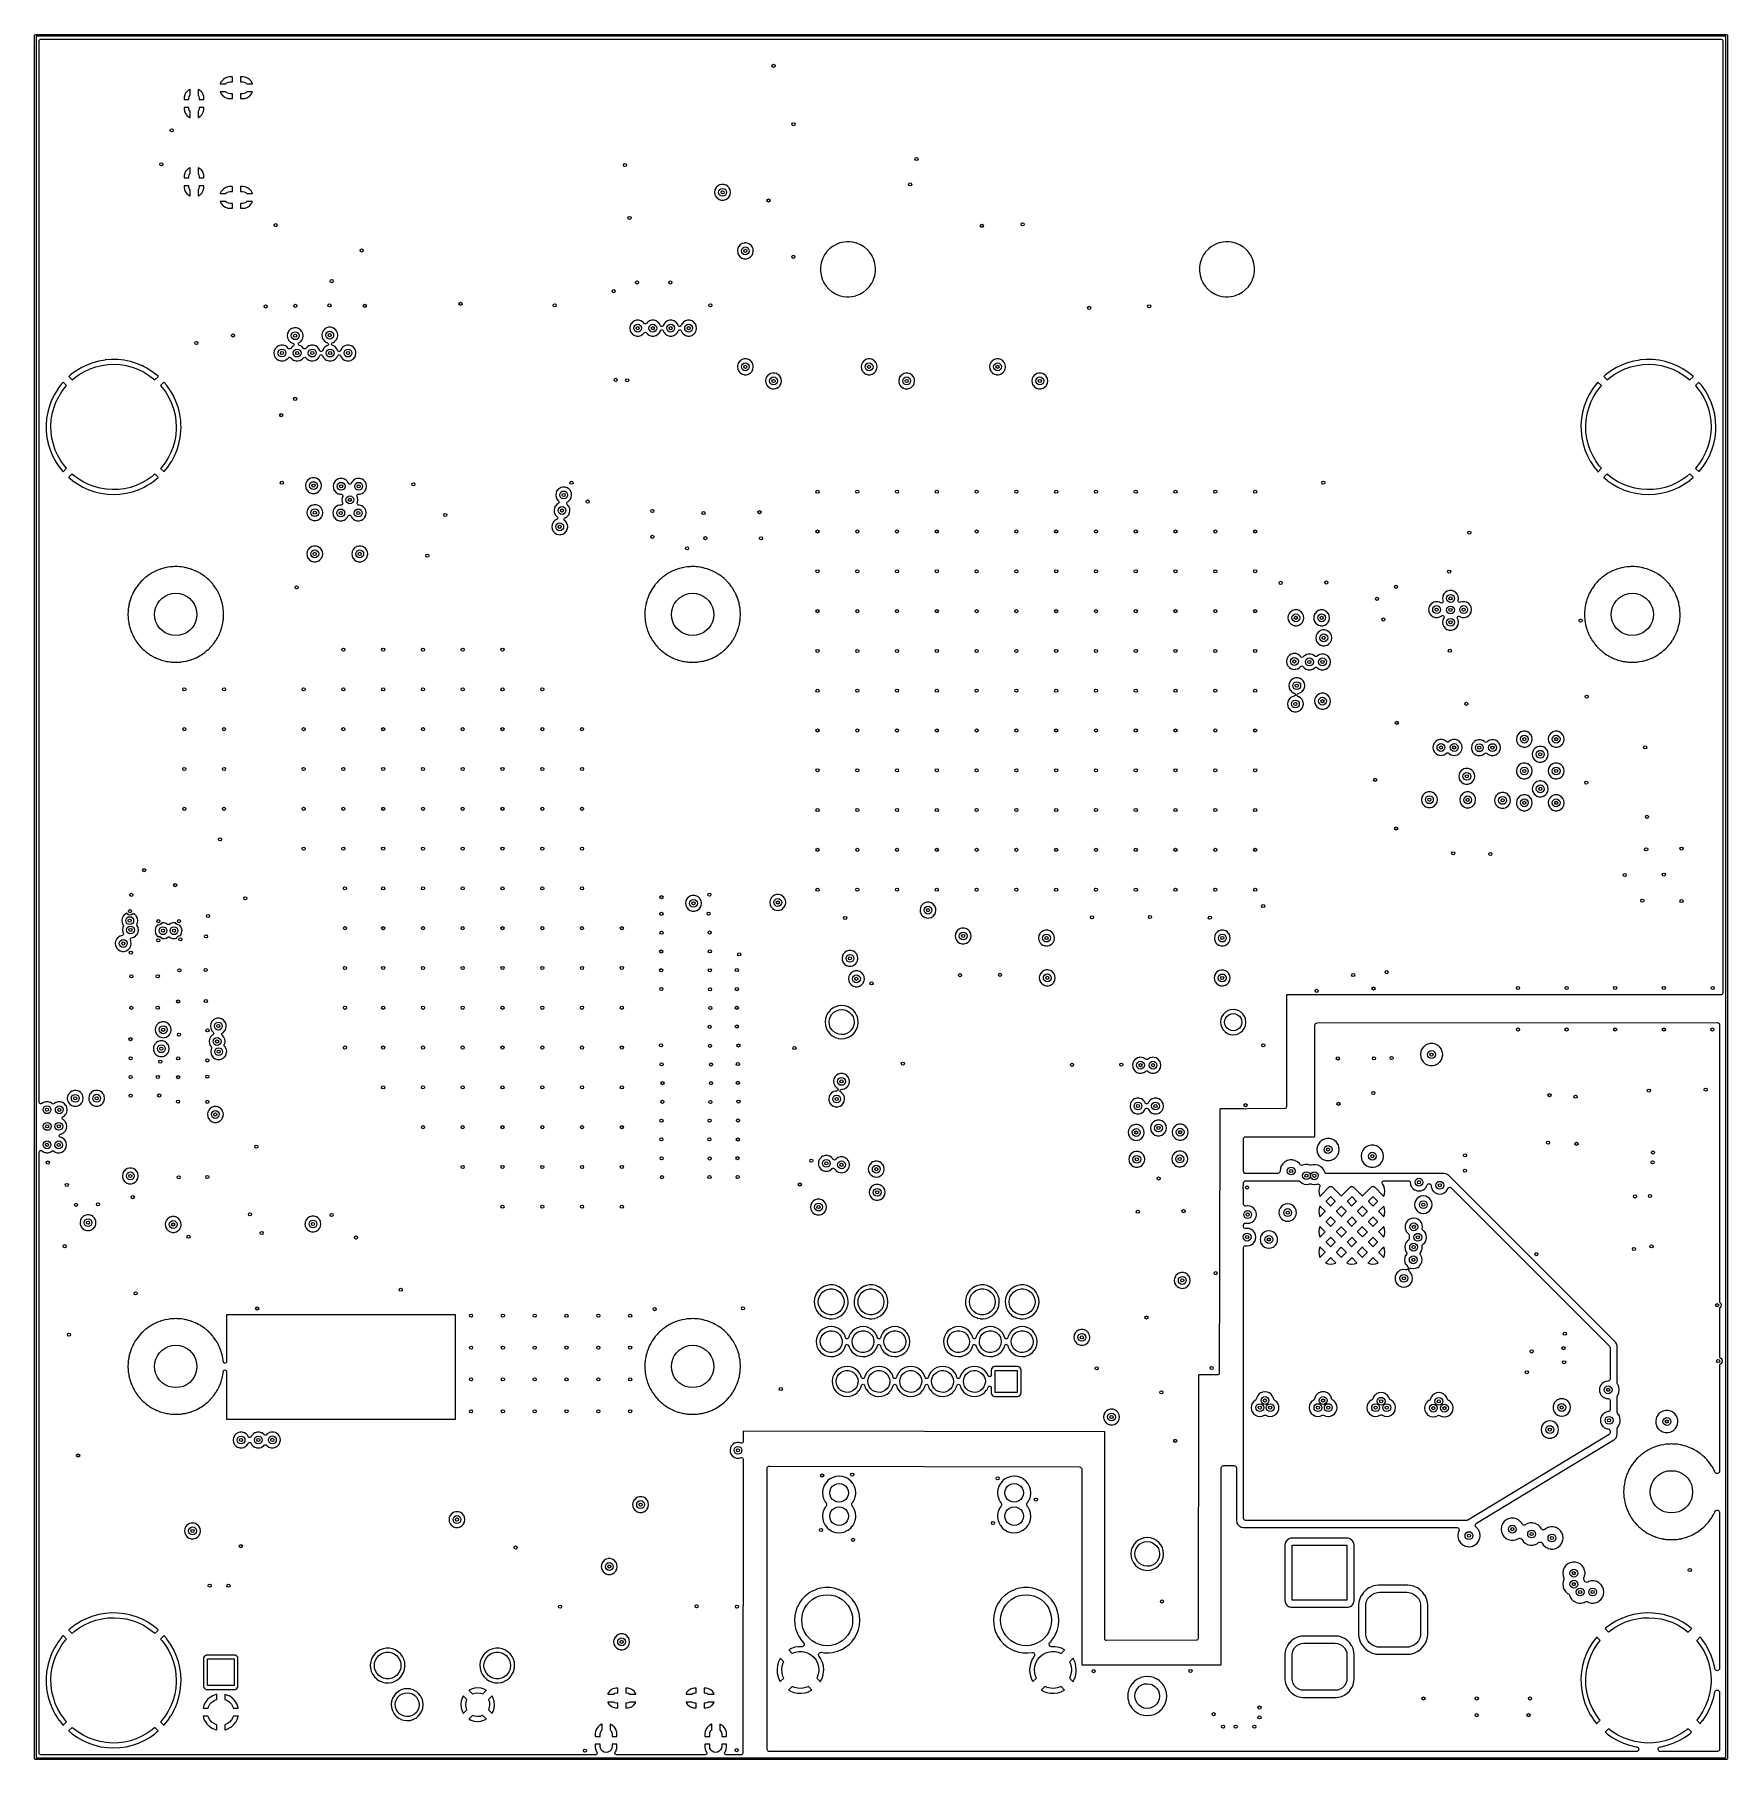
# Model space of a CAD drawing. Extents: x 0 to 4.25, y -4.33 to 0.
import ezdxf

# ---------------------------------------------------------------- set-up
doc = ezdxf.new("R2010")
doc.units = 0
doc.header["$MEASUREMENT"] = 0
doc.layers.add('BLACK', color=7, linetype='CONTINUOUS')

msp = doc.modelspace()

# ---------------------------------------------------------------- linework, layer by layer
at = {"layer": 'BLACK', "linetype": 'CONTINUOUS'}
for p, q in [((-0.001969, 0), (-0.001392, 0.001392)), ((-0.001969, -4.33071), (-0.001969, 0)), ((-0.001392, 0.001392), (0, 0.001969)), ((0, 0.001969), (4.25197, 0.001969)), ((4.25197, 0.001969), (4.25336, 0.001392)), ((4.25336, 0.001392), (4.25394, 0)), ((4.25394, 0), (4.25394, -4.33071)), ((0.001969, -0.001969), (0.001969, -4.32874)), ((4.25, -0.001969), (0.001969, -0.001969)), ((0.009961, -0.013961), (0.010357, -0.012225)), ((0.009961, -2.68157), (0.009961, -0.013961)), ((0.010357, -0.012225), (0.011467, -0.010833)), ((0.011467, -0.010833), (0.013071, -0.010061)), ((0.013071, -0.010061), (0.013961, -0.009961)), ((0.013961, -0.009961), (4.23801, -0.009961)), ((4.23801, -0.009961), (4.23974, -0.010357)), ((4.23974, -0.010357), (4.24114, -0.011467)), ((4.24114, -0.011467), (4.24191, -0.013071)), ((4.24191, -0.013071), (4.24201, -0.013961)), ((4.24201, -0.013961), (4.24201, -2.4072)), ((4.25, -4.32874), (4.25, -0.001969)), ((0.465, -0.121388), (0.464928, -0.121802)), ((0.464928, -0.121802), (0.465093, -0.12189)), ((0.467593, -0.116491), (0.465, -0.121388)), ((0.465093, -0.12189), (0.478946, -0.12189)), ((0.467861, -0.116106), (0.467593, -0.116491)), ((0.471928, -0.11154), (0.467861, -0.116106)), ((0.472281, -0.11123), (0.471928, -0.11154)), ((0.47732, -0.107767), (0.472281, -0.11123)), ((0.477736, -0.107549), (0.47732, -0.107767)), ((0.483455, -0.105388), (0.477736, -0.107549)), ((0.478946, -0.12189), (0.481249, -0.119587)), ((0.481249, -0.119587), (0.485502, -0.11742)), ((0.483911, -0.105276), (0.483455, -0.105388)), ((0.488447, -0.104727), (0.483911, -0.105276)), ((0.485502, -0.11742), (0.490216, -0.116673)), ((0.488683, -0.104713), (0.488447, -0.104727)), ((0.49513, -0.104713), (0.488683, -0.104713)), ((0.490216, -0.116673), (0.495433, -0.116673)), ((0.495274, -0.104817), (0.49513, -0.104713)), ((0.495339, -0.105016), (0.495274, -0.104817)), ((0.495433, -0.105307), (0.495339, -0.105016)), ((0.495433, -0.116673), (0.495433, -0.105307)), ((0.515617, -0.104872), (0.515512, -0.105016)), ((0.515512, -0.105016), (0.515512, -0.116673)), ((0.515512, -0.116673), (0.520728, -0.116673)), ((0.516106, -0.104713), (0.515617, -0.104872)), ((0.522394, -0.104713), (0.516106, -0.104713)), ((0.520728, -0.116673), (0.525443, -0.11742)), ((0.522649, -0.104729), (0.522394, -0.104713)), ((0.527312, -0.105343), (0.522649, -0.104729)), ((0.525443, -0.11742), (0.529696, -0.119587)), ((0.527767, -0.10546), (0.527312, -0.105343)), ((0.533464, -0.107681), (0.527767, -0.10546)), ((0.529696, -0.119587), (0.531998, -0.12189)), ((0.531998, -0.12189), (0.545607, -0.12189)), ((0.533877, -0.107903), (0.533464, -0.107681)), ((0.53888, -0.111419), (0.533877, -0.107903)), ((0.539229, -0.111733), (0.53888, -0.111419)), ((0.543249, -0.116341), (0.539229, -0.111733)), ((0.543512, -0.116729), (0.543249, -0.116341)), ((0.546007, -0.121563), (0.543512, -0.116729)), ((0.545607, -0.12189), (0.546007, -0.12176)), ((0.546007, -0.12176), (0.546007, -0.121563)), ((0.374479, -0.155138), (0.374417, -0.155623)), ((0.374417, -0.155623), (0.374417, -0.160666)), ((0.374417, -0.160666), (0.374576, -0.161155)), ((0.375911, -0.149557), (0.374479, -0.155138)), ((0.374576, -0.161155), (0.374721, -0.16126)), ((0.374721, -0.16126), (0.386378, -0.16126)), ((0.376092, -0.149102), (0.375911, -0.149557)), ((0.378867, -0.144053), (0.376092, -0.149102)), ((0.379155, -0.143657), (0.378867, -0.144053)), ((0.383099, -0.139457), (0.379155, -0.143657)), ((0.383476, -0.139146), (0.383099, -0.139457)), ((0.388341, -0.136058), (0.383476, -0.139146)), ((0.386378, -0.158504), (0.38715, -0.154128)), ((0.386378, -0.16126), (0.386378, -0.158504)), ((0.38715, -0.154128), (0.389134, -0.150691)), ((0.388645, -0.135915), (0.388341, -0.136058)), ((0.389004, -0.135915), (0.388645, -0.135915)), ((0.389119, -0.13627), (0.389004, -0.135915)), ((0.389134, -0.136315), (0.389119, -0.13627)), ((0.389134, -0.150691), (0.389134, -0.136315)), ((0.409312, -0.136059), (0.409213, -0.13627)), ((0.409213, -0.13627), (0.409213, -0.150691)), ((0.409213, -0.150691), (0.411197, -0.154128)), ((0.40973, -0.136112), (0.409312, -0.136059)), ((0.41232, -0.137331), (0.40973, -0.136112)), ((0.411197, -0.154128), (0.411968, -0.158504)), ((0.411968, -0.158504), (0.411968, -0.16126)), ((0.411968, -0.16126), (0.423335, -0.16126)), ((0.412733, -0.137593), (0.41232, -0.137331)), ((0.417173, -0.141266), (0.412733, -0.137593)), ((0.417508, -0.141622), (0.417173, -0.141266)), ((0.417854, -0.142099), (0.417508, -0.141622)), ((0.41855, -0.143056), (0.417854, -0.142099)), ((0.420894, -0.146283), (0.41855, -0.143056)), ((0.42113, -0.146712), (0.420894, -0.146283)), ((0.423251, -0.152069), (0.42113, -0.146712)), ((0.423373, -0.152543), (0.423251, -0.152069)), ((0.423335, -0.16126), (0.423824, -0.161101)), ((0.423914, -0.156824), (0.423373, -0.152543)), ((0.423824, -0.161101), (0.423929, -0.160957)), ((0.423929, -0.15707), (0.423914, -0.156824)), ((0.423929, -0.160957), (0.423929, -0.15707)), ((0.465338, -0.141969), (0.464937, -0.142099)), ((0.464937, -0.142099), (0.464937, -0.142295)), ((0.464937, -0.142295), (0.467432, -0.147129)), ((0.478946, -0.141969), (0.465338, -0.141969)), ((0.467432, -0.147129), (0.467696, -0.147518)), ((0.467696, -0.147518), (0.471716, -0.152125)), ((0.471716, -0.152125), (0.472065, -0.152439)), ((0.472065, -0.152439), (0.477068, -0.155956)), ((0.477068, -0.155956), (0.477481, -0.156177)), ((0.477481, -0.156177), (0.483178, -0.158398)), ((0.481249, -0.144271), (0.478946, -0.141969)), ((0.485502, -0.146438), (0.481249, -0.144271)), ((0.483178, -0.158398), (0.483632, -0.158515)), ((0.483632, -0.158515), (0.488295, -0.159129)), ((0.490216, -0.147185), (0.485502, -0.146438)), ((0.488295, -0.159129), (0.488551, -0.159146)), ((0.488551, -0.159146), (0.494839, -0.159146)), ((0.495433, -0.147185), (0.490216, -0.147185)), ((0.494839, -0.159146), (0.495328, -0.158987)), ((0.495328, -0.158987), (0.495433, -0.158842)), ((0.495433, -0.158842), (0.495433, -0.147185)), ((0.520728, -0.147185), (0.515512, -0.147185)), ((0.515512, -0.147185), (0.515512, -0.158552)), ((0.515512, -0.158552), (0.515671, -0.159041)), ((0.515671, -0.159041), (0.515815, -0.159146)), ((0.515815, -0.159146), (0.522262, -0.159146)), ((0.525443, -0.146438), (0.520728, -0.147185)), ((0.522262, -0.159146), (0.522498, -0.159131)), ((0.522498, -0.159131), (0.527033, -0.158583)), ((0.529696, -0.144271), (0.525443, -0.146438)), ((0.527033, -0.158583), (0.527489, -0.158471)), ((0.527489, -0.158471), (0.533209, -0.156309)), ((0.531998, -0.141969), (0.529696, -0.144271)), ((0.545852, -0.141969), (0.531998, -0.141969)), ((0.533209, -0.156309), (0.533625, -0.156092)), ((0.533625, -0.156092), (0.538664, -0.152628)), ((0.538664, -0.152628), (0.539017, -0.152318)), ((0.539017, -0.152318), (0.543084, -0.147753)), ((0.543084, -0.147753), (0.543352, -0.147367)), ((0.543352, -0.147367), (0.545945, -0.142471)), ((0.546017, -0.142056), (0.545852, -0.141969)), ((0.545945, -0.142471), (0.546017, -0.142056)), ((0.374522, -0.181498), (0.374417, -0.181642)), ((0.374417, -0.181642), (0.374417, -0.185529)), ((0.374417, -0.185529), (0.374433, -0.185774)), ((0.374433, -0.185774), (0.374974, -0.190055)), ((0.375011, -0.181339), (0.374522, -0.181498)), ((0.374974, -0.190055), (0.375095, -0.190529)), ((0.386378, -0.181339), (0.375011, -0.181339)), ((0.375095, -0.190529), (0.377216, -0.195886)), ((0.377216, -0.195886), (0.377452, -0.196315)), ((0.377452, -0.196315), (0.380838, -0.200976)), ((0.380838, -0.200976), (0.381173, -0.201333)), ((0.381173, -0.201333), (0.385613, -0.205006)), ((0.385613, -0.205006), (0.386026, -0.205268)), ((0.386026, -0.205268), (0.388617, -0.206487)), ((0.386378, -0.184094), (0.386378, -0.181339)), ((0.38715, -0.188471), (0.386378, -0.184094)), ((0.389134, -0.191908), (0.38715, -0.188471)), ((0.388617, -0.206487), (0.389034, -0.20654)), ((0.389034, -0.20654), (0.389134, -0.206328)), ((0.389134, -0.206328), (0.389134, -0.191908)), ((0.411197, -0.188471), (0.409213, -0.191908)), ((0.409213, -0.191908), (0.409213, -0.206283)), ((0.409213, -0.206283), (0.409343, -0.206683)), ((0.409343, -0.206683), (0.409701, -0.206683)), ((0.409701, -0.206683), (0.410006, -0.20654)), ((0.410006, -0.20654), (0.41487, -0.203453)), ((0.411968, -0.184094), (0.411197, -0.188471)), ((0.411968, -0.181339), (0.411968, -0.184094)), ((0.423626, -0.181339), (0.411968, -0.181339)), ((0.41487, -0.203453), (0.415248, -0.203141)), ((0.415248, -0.203141), (0.419191, -0.198941)), ((0.419191, -0.198941), (0.419479, -0.198545)), ((0.419479, -0.198545), (0.422255, -0.193496)), ((0.422255, -0.193496), (0.422435, -0.193041)), ((0.422435, -0.193041), (0.423868, -0.187461)), ((0.42377, -0.181443), (0.423626, -0.181339)), ((0.423929, -0.181933), (0.42377, -0.181443)), ((0.423868, -0.187461), (0.423929, -0.186975)), ((0.423929, -0.186975), (0.423929, -0.181933)), ((0.375911, -0.346408), (0.374479, -0.351988)), ((0.376092, -0.345953), (0.375911, -0.346408)), ((0.378867, -0.340904), (0.376092, -0.345953)), ((0.379155, -0.340507), (0.378867, -0.340904)), ((0.383099, -0.336308), (0.379155, -0.340507)), ((0.383476, -0.335996), (0.383099, -0.336308)), ((0.388341, -0.332909), (0.383476, -0.335996)), ((0.388645, -0.332765), (0.388341, -0.332909)), ((0.389004, -0.332765), (0.388645, -0.332765)), ((0.389119, -0.333121), (0.389004, -0.332765)), ((0.389134, -0.333166), (0.389119, -0.333121)), ((0.389134, -0.347541), (0.389134, -0.333166)), ((0.409312, -0.332909), (0.409213, -0.333121)), ((0.409213, -0.333121), (0.409213, -0.347541)), ((0.40973, -0.332962), (0.409312, -0.332909)), ((0.41232, -0.334181), (0.40973, -0.332962)), ((0.412733, -0.334443), (0.41232, -0.334181)), ((0.417173, -0.338116), (0.412733, -0.334443)), ((0.417508, -0.338473), (0.417173, -0.338116)), ((0.420894, -0.343134), (0.417508, -0.338473)), ((0.42113, -0.343563), (0.420894, -0.343134)), ((0.423251, -0.348919), (0.42113, -0.343563)), ((0.374479, -0.351988), (0.374417, -0.352474)), ((0.374417, -0.352474), (0.374417, -0.357516)), ((0.374417, -0.357516), (0.374576, -0.358005)), ((0.374522, -0.378348), (0.374417, -0.378492)), ((0.374417, -0.378492), (0.374417, -0.382379)), ((0.374417, -0.382379), (0.374433, -0.382625)), ((0.374433, -0.382625), (0.374974, -0.386906)), ((0.375011, -0.378189), (0.374522, -0.378348)), ((0.374576, -0.358005), (0.374721, -0.35811)), ((0.374721, -0.35811), (0.386378, -0.35811)), ((0.374974, -0.386906), (0.375095, -0.38738)), ((0.386378, -0.378189), (0.375011, -0.378189)), ((0.375095, -0.38738), (0.377216, -0.392736)), ((0.386378, -0.355354), (0.38715, -0.350978)), ((0.386378, -0.35811), (0.386378, -0.355354)), ((0.386378, -0.380945), (0.386378, -0.378189)), ((0.38715, -0.385321), (0.386378, -0.380945)), ((0.38715, -0.350978), (0.389134, -0.347541)), ((0.389134, -0.388758), (0.38715, -0.385321)), ((0.389134, -0.403178), (0.389134, -0.388758)), ((0.409213, -0.347541), (0.411197, -0.350978)), ((0.411197, -0.385321), (0.409213, -0.388758)), ((0.409213, -0.388758), (0.409213, -0.403134)), ((0.411197, -0.350978), (0.411968, -0.355354)), ((0.411968, -0.380945), (0.411197, -0.385321)), ((0.411968, -0.355354), (0.411968, -0.35811)), ((0.411968, -0.35811), (0.423335, -0.35811)), ((0.423626, -0.378189), (0.411968, -0.378189)), ((0.411968, -0.378189), (0.411968, -0.380945)), ((0.422255, -0.390347), (0.422435, -0.389891)), ((0.422435, -0.389891), (0.423868, -0.384311)), ((0.423373, -0.349394), (0.423251, -0.348919)), ((0.423335, -0.35811), (0.423824, -0.357951)), ((0.423914, -0.353674), (0.423373, -0.349394)), ((0.42377, -0.378294), (0.423626, -0.378189)), ((0.423929, -0.378783), (0.42377, -0.378294)), ((0.423824, -0.357951), (0.423929, -0.357807)), ((0.423868, -0.384311), (0.423929, -0.383826)), ((0.423929, -0.35392), (0.423914, -0.353674)), ((0.423929, -0.357807), (0.423929, -0.35392)), ((0.423929, -0.383826), (0.423929, -0.378783)), ((0.471928, -0.387131), (0.467861, -0.391696)), ((0.472281, -0.38682), (0.471928, -0.387131)), ((0.47732, -0.383357), (0.472281, -0.38682)), ((0.477736, -0.38314), (0.47732, -0.383357)), ((0.483455, -0.380978), (0.477736, -0.38314)), ((0.483911, -0.380866), (0.483455, -0.380978)), ((0.488447, -0.380317), (0.483911, -0.380866)), ((0.488683, -0.380303), (0.488447, -0.380317)), ((0.49513, -0.380303), (0.488683, -0.380303)), ((0.495274, -0.380408), (0.49513, -0.380303)), ((0.495339, -0.380606), (0.495274, -0.380408)), ((0.495433, -0.380897), (0.495339, -0.380606)), ((0.495433, -0.392264), (0.495433, -0.380897)), ((0.515617, -0.380462), (0.515512, -0.380606)), ((0.515512, -0.380606), (0.515512, -0.392264)), ((0.516106, -0.380303), (0.515617, -0.380462)), ((0.522394, -0.380303), (0.516106, -0.380303)), ((0.522649, -0.38032), (0.522394, -0.380303)), ((0.527312, -0.380934), (0.522649, -0.38032)), ((0.527767, -0.38105), (0.527312, -0.380934)), ((0.533464, -0.383272), (0.527767, -0.38105)), ((0.533877, -0.383493), (0.533464, -0.383272)), ((0.53888, -0.387009), (0.533877, -0.383493)), ((0.539229, -0.387323), (0.53888, -0.387009)), ((0.543249, -0.391931), (0.539229, -0.387323)), ((1.70852, -0.388988), (1.70773, -0.394046)), ((1.70868, -0.388459), (1.70852, -0.388988)), ((1.71086, -0.383825), (1.70868, -0.388459)), ((1.71116, -0.383363), (1.71086, -0.383825)), ((1.71455, -0.379525), (1.71116, -0.383363)), ((1.71497, -0.379167), (1.71455, -0.379525)), ((1.7193, -0.376435), (1.71497, -0.379167)), ((1.71862, -0.3908), (1.72076, -0.387607)), ((1.71981, -0.376209), (1.7193, -0.376435)), ((1.72473, -0.374802), (1.71981, -0.376209)), ((1.72076, -0.387607), (1.72395, -0.385474)), ((1.72395, -0.385474), (1.72772, -0.384724)), ((1.72528, -0.374727), (1.72473, -0.374802)), ((1.7304, -0.374759), (1.72528, -0.374727)), ((1.72772, -0.384724), (1.73148, -0.385474)), ((1.73094, -0.37484), (1.7304, -0.374759)), ((1.73585, -0.376307), (1.73094, -0.37484)), ((1.73148, -0.385474), (1.73468, -0.387607)), ((1.73468, -0.387607), (1.73681, -0.3908)), ((1.73635, -0.376539), (1.73585, -0.376307)), ((1.74065, -0.379324), (1.73635, -0.376539)), ((1.74106, -0.379687), (1.74065, -0.379324)), ((1.74441, -0.383565), (1.74106, -0.379687)), ((1.7447, -0.384031), (1.74441, -0.383565)), ((1.74682, -0.388692), (1.7447, -0.384031)), ((1.74698, -0.389223), (1.74682, -0.388692)), ((1.74772, -0.39442), (1.74698, -0.389223)), ((0.377216, -0.392736), (0.377452, -0.393166)), ((0.377452, -0.393166), (0.380838, -0.397827)), ((0.380838, -0.397827), (0.381173, -0.398183)), ((0.381173, -0.398183), (0.385613, -0.401856)), ((0.385613, -0.401856), (0.386026, -0.402118)), ((0.386026, -0.402118), (0.388617, -0.403337)), ((0.388617, -0.403337), (0.389034, -0.40339)), ((0.389034, -0.40339), (0.389134, -0.403178)), ((0.409213, -0.403134), (0.409343, -0.403534)), ((0.409343, -0.403534), (0.409701, -0.403534)), ((0.409701, -0.403534), (0.410006, -0.403391)), ((0.410006, -0.403391), (0.41487, -0.400303)), ((0.41487, -0.400303), (0.415248, -0.399991)), ((0.415248, -0.399991), (0.417688, -0.397393)), ((0.417688, -0.397393), (0.419191, -0.395792)), ((0.419191, -0.395792), (0.419238, -0.395727)), ((0.419238, -0.395727), (0.419239, -0.395727)), ((0.419239, -0.395727), (0.419479, -0.395396)), ((0.419479, -0.395396), (0.422255, -0.390347)), ((0.465, -0.396978), (0.464928, -0.397393)), ((0.464928, -0.397393), (0.465093, -0.39748)), ((0.465338, -0.417559), (0.464937, -0.417689)), ((0.464937, -0.417689), (0.464937, -0.417886)), ((0.464937, -0.417886), (0.467432, -0.42272)), ((0.467593, -0.392081), (0.465, -0.396978)), ((0.465093, -0.39748), (0.478946, -0.39748)), ((0.478946, -0.417559), (0.465338, -0.417559)), ((0.467432, -0.42272), (0.467696, -0.423108)), ((0.467861, -0.391696), (0.467593, -0.392081)), ((0.467696, -0.423108), (0.471716, -0.427716)), ((0.471716, -0.427716), (0.472065, -0.42803)), ((0.472065, -0.42803), (0.477068, -0.431546)), ((0.477068, -0.431546), (0.477481, -0.431768)), ((0.477481, -0.431768), (0.483178, -0.433989)), ((0.478946, -0.39748), (0.481249, -0.395177)), ((0.481249, -0.419862), (0.478946, -0.417559)), ((0.481249, -0.395177), (0.485502, -0.39301)), ((0.485502, -0.422029), (0.481249, -0.419862)), ((0.485502, -0.39301), (0.490216, -0.392264)), ((0.490216, -0.422776), (0.485502, -0.422029)), ((0.490216, -0.392264), (0.495433, -0.392264)), ((0.495433, -0.422776), (0.490216, -0.422776)), ((0.495433, -0.434433), (0.495433, -0.422776)), ((0.515512, -0.392264), (0.520728, -0.392264)), ((0.520728, -0.422776), (0.515512, -0.422776)), ((0.515512, -0.422776), (0.515512, -0.434142)), ((0.520728, -0.392264), (0.525443, -0.39301)), ((0.525443, -0.422029), (0.520728, -0.422776)), ((0.525443, -0.39301), (0.529696, -0.395177)), ((0.529696, -0.419862), (0.525443, -0.422029)), ((0.527489, -0.434061), (0.533209, -0.4319)), ((0.529696, -0.395177), (0.531998, -0.39748)), ((0.531998, -0.417559), (0.529696, -0.419862)), ((0.531998, -0.39748), (0.545607, -0.39748)), ((0.545852, -0.417559), (0.531998, -0.417559)), ((0.533209, -0.4319), (0.533625, -0.431682)), ((0.533625, -0.431682), (0.538664, -0.428219)), ((0.538664, -0.428219), (0.539017, -0.427908)), ((0.539017, -0.427908), (0.543084, -0.423343)), ((0.543084, -0.423343), (0.543352, -0.422958)), ((0.543512, -0.392319), (0.543249, -0.391931)), ((0.543352, -0.422958), (0.545945, -0.418061)), ((0.544689, -0.394599), (0.543512, -0.392319)), ((0.545758, -0.39667), (0.544689, -0.394599)), ((0.545607, -0.39748), (0.546007, -0.39735)), ((0.546007, -0.397154), (0.545758, -0.39667)), ((0.545758, -0.39667), (0.545758, -0.39667)), ((0.546017, -0.417646), (0.545852, -0.417559)), ((0.545945, -0.418061), (0.546017, -0.417646)), ((0.546007, -0.39735), (0.546007, -0.397154)), ((1.70773, -0.394046), (1.70773, -0.394599)), ((1.70773, -0.394599), (1.70839, -0.399675)), ((1.70839, -0.399675), (1.70854, -0.400208)), ((1.70854, -0.400208), (1.7106, -0.404894)), ((1.7106, -0.404894), (1.71089, -0.405364)), ((1.71089, -0.405364), (1.71419, -0.409282)), ((1.71419, -0.409282), (1.7146, -0.409651)), ((1.7146, -0.409651), (1.71886, -0.412488)), ((1.71787, -0.394567), (1.71862, -0.3908)), ((1.71862, -0.398334), (1.71787, -0.394567)), ((1.72076, -0.401527), (1.71862, -0.398334)), ((1.71886, -0.412488), (1.71936, -0.412726)), ((1.71936, -0.412726), (1.72425, -0.414253)), ((1.72395, -0.40366), (1.72076, -0.401527)), ((1.72772, -0.404409), (1.72395, -0.40366)), ((1.72425, -0.414253), (1.72479, -0.414341)), ((1.72479, -0.414341), (1.72991, -0.414435)), ((1.73148, -0.40366), (1.72772, -0.404409)), ((1.72991, -0.414435), (1.73046, -0.414367)), ((1.73046, -0.414367), (1.7354, -0.41302)), ((1.73468, -0.401527), (1.73148, -0.40366)), ((1.73681, -0.398334), (1.73468, -0.401527)), ((1.7354, -0.41302), (1.73591, -0.4128)), ((1.73591, -0.4128), (1.74027, -0.410122)), ((1.73681, -0.3908), (1.73756, -0.394567)), ((1.73756, -0.394567), (1.73681, -0.398334)), ((1.74027, -0.410122), (1.7407, -0.409768)), ((1.7407, -0.409768), (1.74413, -0.405973)), ((1.74413, -0.405973), (1.74444, -0.405514)), ((1.74444, -0.405514), (1.74667, -0.400907)), ((1.74667, -0.400907), (1.74684, -0.40038)), ((1.74684, -0.40038), (1.74771, -0.395203)), ((1.74771, -0.395203), (1.74774, -0.394902)), ((1.74774, -0.394721), (1.74772, -0.39442)), ((1.74774, -0.394902), (1.74774, -0.394721)), ((0.483178, -0.433989), (0.483632, -0.434106)), ((0.483632, -0.434106), (0.488295, -0.434719)), ((0.488295, -0.434719), (0.488551, -0.434736)), ((0.488551, -0.434736), (0.494839, -0.434736)), ((0.494839, -0.434736), (0.495328, -0.434577)), ((0.495328, -0.434577), (0.495433, -0.434433)), ((0.515512, -0.434142), (0.515671, -0.434631)), ((0.515671, -0.434631), (0.515815, -0.434736)), ((0.515815, -0.434736), (0.522262, -0.434736)), ((0.522262, -0.434736), (0.522498, -0.434722)), ((0.522498, -0.434722), (0.527033, -0.434173)), ((0.527033, -0.434173), (0.527489, -0.434061)), ((2.03258, -0.519634), (2.02285, -0.521835)), ((2.03286, -0.519592), (2.03258, -0.519634)), ((2.04028, -0.519041), (2.03286, -0.519592)), ((2.04042, -0.519035), (2.04028, -0.519041)), ((2.04635, -0.519035), (2.04042, -0.519035)), ((2.04655, -0.519045), (2.04635, -0.519035)), ((2.05483, -0.519879), (2.04655, -0.519045)), ((2.05512, -0.519929), (2.05483, -0.519879)), ((2.06478, -0.522384), (2.05512, -0.519929)), ((2.98533, -0.519634), (2.97561, -0.521835)), ((2.98562, -0.519592), (2.98533, -0.519634)), ((2.99303, -0.519041), (2.98562, -0.519592)), ((2.99318, -0.519035), (2.99303, -0.519041)), ((2.99911, -0.519035), (2.99318, -0.519035)), ((2.99931, -0.519045), (2.99911, -0.519035)), ((3.00759, -0.519879), (2.99931, -0.519045)), ((3.00787, -0.519929), (3.00759, -0.519879)), ((3.01753, -0.522384), (3.00787, -0.519929)), ((1.76506, -0.541212), (1.76505, -0.541765)), ((1.76505, -0.541765), (1.76571, -0.546841)), ((1.76584, -0.536153), (1.76506, -0.541212)), ((1.76571, -0.546841), (1.76586, -0.547374)), ((1.76601, -0.535624), (1.76584, -0.536153)), ((1.76586, -0.547374), (1.76792, -0.552059)), ((1.76818, -0.53099), (1.76601, -0.535624)), ((1.76792, -0.552059), (1.76822, -0.552529)), ((1.76849, -0.530528), (1.76818, -0.53099)), ((1.76822, -0.552529), (1.77151, -0.556448)), ((1.77187, -0.52669), (1.76849, -0.530528)), ((1.77151, -0.556448), (1.77192, -0.556816)), ((1.7723, -0.526332), (1.77187, -0.52669)), ((1.77192, -0.556816), (1.77619, -0.559653)), ((1.77663, -0.5236), (1.7723, -0.526332)), ((1.7752, -0.541732), (1.77595, -0.537966)), ((1.77595, -0.545499), (1.7752, -0.541732)), ((1.77595, -0.537966), (1.77808, -0.534773)), ((1.77808, -0.548692), (1.77595, -0.545499)), ((1.77619, -0.559653), (1.77668, -0.559891)), ((1.77713, -0.523375), (1.77663, -0.5236)), ((1.77668, -0.559891), (1.78157, -0.561418)), ((1.78205, -0.521968), (1.77713, -0.523375)), ((1.77808, -0.534773), (1.78127, -0.532639)), ((1.78127, -0.550826), (1.77808, -0.548692)), ((1.78127, -0.532639), (1.78504, -0.53189)), ((1.78504, -0.551575), (1.78127, -0.550826)), ((1.78157, -0.561418), (1.78212, -0.561506)), ((1.7826, -0.521893), (1.78205, -0.521968)), ((1.78212, -0.561506), (1.78724, -0.5616)), ((1.78772, -0.521924), (1.7826, -0.521893)), ((1.78504, -0.53189), (1.78881, -0.532639)), ((1.78881, -0.550826), (1.78504, -0.551575)), ((1.78724, -0.5616), (1.78778, -0.561532)), ((1.78827, -0.522006), (1.78772, -0.521924)), ((1.78778, -0.561532), (1.79272, -0.560185)), ((1.79317, -0.523472), (1.78827, -0.522006)), ((1.78881, -0.532639), (1.792, -0.534773)), ((1.792, -0.548692), (1.78881, -0.550826)), ((1.792, -0.534773), (1.79413, -0.537966)), ((1.79413, -0.545499), (1.792, -0.548692)), ((1.79272, -0.560185), (1.79323, -0.559966)), ((1.79367, -0.523704), (1.79317, -0.523472)), ((1.79323, -0.559966), (1.79759, -0.557287)), ((1.79797, -0.526489), (1.79367, -0.523704)), ((1.79413, -0.537966), (1.79488, -0.541732)), ((1.79488, -0.541732), (1.79413, -0.545499)), ((1.79759, -0.557287), (1.79802, -0.556934)), ((1.79839, -0.526853), (1.79797, -0.526489)), ((1.79802, -0.556934), (1.80145, -0.553138)), ((1.80173, -0.530731), (1.79839, -0.526853)), ((1.80145, -0.553138), (1.80176, -0.55268)), ((1.80203, -0.531197), (1.80173, -0.530731)), ((1.80176, -0.55268), (1.804, -0.548072)), ((1.80415, -0.535857), (1.80203, -0.531197)), ((1.804, -0.548072), (1.80416, -0.547546)), ((1.8043, -0.536388), (1.80415, -0.535857)), ((1.80416, -0.547546), (1.80504, -0.542369)), ((1.80504, -0.541585), (1.8043, -0.536388)), ((1.80506, -0.541887), (1.80504, -0.541585)), ((1.80504, -0.542369), (1.80506, -0.542067)), ((1.80506, -0.542067), (1.80506, -0.541887)), ((1.97872, -0.562276), (1.97568, -0.571771)), ((1.97883, -0.562007), (1.97872, -0.562276)), ((1.98324, -0.553065), (1.97883, -0.562007)), ((1.98339, -0.552815), (1.98324, -0.553065)), ((1.98907, -0.544623), (1.98339, -0.552815)), ((1.98925, -0.544398), (1.98907, -0.544623)), ((1.99608, -0.537136), (1.98925, -0.544398)), ((1.9963, -0.53694), (1.99608, -0.537136)), ((2.00413, -0.530768), (1.9963, -0.53694)), ((2.00437, -0.530605), (2.00413, -0.530768)), ((2.01302, -0.525658), (2.00437, -0.530605)), ((2.01328, -0.525533), (2.01302, -0.525658)), ((2.02258, -0.521919), (2.01328, -0.525533)), ((2.02285, -0.521835), (2.02258, -0.521919)), ((2.06505, -0.522475), (2.06478, -0.522384)), ((2.07425, -0.526331), (2.06505, -0.522475)), ((2.07451, -0.526463), (2.07425, -0.526331)), ((2.08303, -0.531635), (2.07451, -0.526463)), ((2.08327, -0.531804), (2.08303, -0.531635)), ((2.09093, -0.538179), (2.08327, -0.531804)), ((2.09114, -0.53838), (2.09093, -0.538179)), ((2.09778, -0.545818), (2.09114, -0.53838)), ((2.09796, -0.546048), (2.09778, -0.545818)), ((2.10342, -0.554386), (2.09796, -0.546048)), ((2.10356, -0.55464), (2.10342, -0.554386)), ((2.10774, -0.563694), (2.10356, -0.55464)), ((2.93148, -0.562276), (2.92844, -0.571771)), ((2.93159, -0.562007), (2.93148, -0.562276)), ((2.93599, -0.553065), (2.93159, -0.562007)), ((2.93614, -0.552815), (2.93599, -0.553065)), ((2.94182, -0.544623), (2.93614, -0.552815)), ((2.94201, -0.544398), (2.94182, -0.544623)), ((2.94884, -0.537136), (2.94201, -0.544398)), ((2.94905, -0.53694), (2.94884, -0.537136)), ((2.95688, -0.530768), (2.94905, -0.53694)), ((2.95712, -0.530605), (2.95688, -0.530768)), ((2.96578, -0.525658), (2.95712, -0.530605)), ((2.96604, -0.525533), (2.96578, -0.525658)), ((2.97533, -0.521919), (2.96604, -0.525533)), ((2.97561, -0.521835), (2.97533, -0.521919)), ((3.01781, -0.522475), (3.01753, -0.522384)), ((3.027, -0.526331), (3.01781, -0.522475)), ((3.02726, -0.526463), (3.027, -0.526331)), ((3.03579, -0.531635), (3.02726, -0.526463)), ((3.03602, -0.531804), (3.03579, -0.531635)), ((3.04369, -0.538179), (3.03602, -0.531804)), ((3.0439, -0.53838), (3.04369, -0.538179)), ((3.05053, -0.545818), (3.0439, -0.53838)), ((3.05071, -0.546048), (3.05053, -0.545818)), ((3.05618, -0.554386), (3.05071, -0.546048)), ((3.05632, -0.55464), (3.05618, -0.554386)), ((3.06049, -0.563694), (3.05632, -0.55464)), ((1.97399, -0.582183), (1.97385, -0.592151)), ((1.97385, -0.592151), (1.97387, -0.592442)), ((1.97387, -0.592442), (1.97522, -0.60232)), ((1.97401, -0.581893), (1.97399, -0.582183)), ((1.97561, -0.572053), (1.97401, -0.581893)), ((1.97522, -0.60232), (1.97528, -0.602604)), ((1.97528, -0.602604), (1.97807, -0.612176)), ((1.97568, -0.571771), (1.97561, -0.572053)), ((2.10719, -0.613866), (2.11022, -0.604371)), ((2.10784, -0.563966), (2.10774, -0.563694)), ((2.11063, -0.573537), (2.10784, -0.563966)), ((2.11022, -0.604371), (2.11029, -0.604089)), ((2.11029, -0.604089), (2.11189, -0.594248)), ((2.11069, -0.573821), (2.11063, -0.573537)), ((2.11203, -0.5837), (2.11069, -0.573821)), ((2.11189, -0.594248), (2.11192, -0.593959)), ((2.11192, -0.593959), (2.11194, -0.592195)), ((2.11194, -0.592151), (2.11205, -0.58399)), ((2.11194, -0.592195), (2.11194, -0.592151)), ((2.11205, -0.58399), (2.11203, -0.5837)), ((2.92674, -0.582183), (2.92661, -0.592151)), ((2.92661, -0.592151), (2.92663, -0.592442)), ((2.92663, -0.592442), (2.92797, -0.60232)), ((2.92677, -0.581893), (2.92674, -0.582183)), ((2.92837, -0.572053), (2.92677, -0.581893)), ((2.92797, -0.60232), (2.92803, -0.602604)), ((2.92803, -0.602604), (2.93082, -0.612176)), ((2.92844, -0.571771), (2.92837, -0.572053)), ((3.05994, -0.613866), (3.06298, -0.604371)), ((3.06059, -0.563966), (3.06049, -0.563694)), ((3.06338, -0.573537), (3.06059, -0.563966)), ((3.06298, -0.604371), (3.06305, -0.604089)), ((3.06305, -0.604089), (3.06465, -0.594248)), ((3.06344, -0.573821), (3.06338, -0.573537)), ((3.06479, -0.5837), (3.06344, -0.573821)), ((3.06465, -0.594248), (3.06468, -0.593959)), ((3.06468, -0.593959), (3.06481, -0.58399)), ((3.06481, -0.58399), (3.06479, -0.5837)), ((1.97807, -0.612176), (1.97817, -0.612448)), ((1.97817, -0.612448), (1.98234, -0.621501)), ((1.98234, -0.621501), (1.98248, -0.621756)), ((1.98248, -0.621756), (1.98795, -0.630093)), ((1.98795, -0.630093), (1.98813, -0.630323)), ((1.98813, -0.630323), (1.99477, -0.637762)), ((1.99477, -0.637762), (1.99497, -0.637963)), ((1.99497, -0.637963), (2.00264, -0.644338)), ((2.00264, -0.644338), (2.00288, -0.644507)), ((2.00288, -0.644507), (2.0114, -0.649679)), ((2.0114, -0.649679), (2.01166, -0.649811)), ((2.01166, -0.649811), (2.02085, -0.653666)), ((2.07288, -0.650484), (2.08154, -0.645537)), ((2.08154, -0.645537), (2.08178, -0.645374)), ((2.08178, -0.645374), (2.08961, -0.639202)), ((2.08961, -0.639202), (2.08982, -0.639006)), ((2.08982, -0.639006), (2.09665, -0.631744)), ((2.09665, -0.631744), (2.09684, -0.631518)), ((2.09684, -0.631518), (2.10252, -0.623327)), ((2.10252, -0.623327), (2.10267, -0.623076)), ((2.10267, -0.623076), (2.10708, -0.614135)), ((2.10708, -0.614135), (2.10719, -0.613866)), ((2.93082, -0.612176), (2.93092, -0.612448)), ((2.93092, -0.612448), (2.9351, -0.621501)), ((2.9351, -0.621501), (2.93524, -0.621756)), ((2.93524, -0.621756), (2.94071, -0.630093)), ((2.94071, -0.630093), (2.94088, -0.630323)), ((2.94088, -0.630323), (2.94752, -0.637762)), ((2.94752, -0.637762), (2.94773, -0.637963)), ((2.94773, -0.637963), (2.9554, -0.644338)), ((2.9554, -0.644338), (2.95563, -0.644507)), ((2.95563, -0.644507), (2.96416, -0.649679)), ((2.96416, -0.649679), (2.96441, -0.649811)), ((2.96441, -0.649811), (2.97361, -0.653666)), ((3.02564, -0.650484), (3.03429, -0.645537)), ((3.03429, -0.645537), (3.03454, -0.645374)), ((3.03454, -0.645374), (3.04236, -0.639202)), ((3.04236, -0.639202), (3.04258, -0.639006)), ((3.04258, -0.639006), (3.04941, -0.631744)), ((3.04941, -0.631744), (3.04959, -0.631518)), ((3.04959, -0.631518), (3.05528, -0.623327)), ((3.05528, -0.623327), (3.05542, -0.623076)), ((3.05542, -0.623076), (3.05983, -0.614135)), ((3.05983, -0.614135), (3.05994, -0.613866)), ((2.02085, -0.653666), (2.02113, -0.653758)), ((2.02113, -0.653758), (2.03079, -0.656212)), ((2.03079, -0.656212), (2.03108, -0.656263)), ((2.03108, -0.656263), (2.03936, -0.657096)), ((2.03936, -0.657096), (2.03955, -0.657106)), ((2.03955, -0.657106), (2.04548, -0.657106)), ((2.04548, -0.657106), (2.04563, -0.657101)), ((2.04563, -0.657101), (2.05304, -0.65655)), ((2.05304, -0.65655), (2.05333, -0.656507)), ((2.05333, -0.656507), (2.06305, -0.654307)), ((2.06305, -0.654307), (2.06333, -0.654222)), ((2.06333, -0.654222), (2.07262, -0.650609)), ((2.07262, -0.650609), (2.07288, -0.650484)), ((2.97361, -0.653666), (2.97388, -0.653758)), ((2.97388, -0.653758), (2.98355, -0.656212)), ((2.98355, -0.656212), (2.98383, -0.656263)), ((2.98383, -0.656263), (2.99211, -0.657096)), ((2.99211, -0.657096), (2.99231, -0.657106)), ((2.99231, -0.657106), (2.99824, -0.657106)), ((2.99824, -0.657106), (2.99839, -0.657101)), ((2.99839, -0.657101), (3.0058, -0.65655)), ((3.0058, -0.65655), (3.00608, -0.656507)), ((3.00608, -0.656507), (3.01581, -0.654307)), ((3.01581, -0.654307), (3.01608, -0.654222)), ((3.01608, -0.654222), (3.02538, -0.650609)), ((3.02538, -0.650609), (3.02564, -0.650484)), ((0.645012, -0.736868), (0.640682, -0.7396)), ((0.645516, -0.736642), (0.645012, -0.736868)), ((0.650439, -0.735235), (0.645516, -0.736642)), ((0.650987, -0.73516), (0.650439, -0.735235)), ((0.656106, -0.735192), (0.650987, -0.73516)), ((0.656653, -0.735273), (0.656106, -0.735192)), ((0.661558, -0.73674), (0.656653, -0.735273)), ((0.66206, -0.736972), (0.661558, -0.73674)), ((0.731826, -0.735403), (0.727497, -0.738135)), ((0.732331, -0.735178), (0.731826, -0.735403)), ((0.737254, -0.733771), (0.732331, -0.735178)), ((0.737802, -0.733696), (0.737254, -0.733771)), ((0.742921, -0.733727), (0.737802, -0.733696)), ((0.743468, -0.733809), (0.742921, -0.733727)), ((0.748373, -0.735276), (0.743468, -0.733809)), ((0.748875, -0.735508), (0.748373, -0.735276)), ((0.749539, -0.735938), (0.748875, -0.735508)), ((0.753171, -0.738292), (0.749539, -0.735938)), ((1.49438, -0.735385), (1.49437, -0.735938)), ((1.49437, -0.735938), (1.49504, -0.741014)), ((1.49517, -0.730326), (1.49438, -0.735385)), ((1.49533, -0.729797), (1.49517, -0.730326)), ((1.4975, -0.725163), (1.49533, -0.729797)), ((1.49781, -0.724701), (1.4975, -0.725163)), ((1.5012, -0.720864), (1.49781, -0.724701)), ((1.50162, -0.720505), (1.5012, -0.720864)), ((1.50595, -0.717773), (1.50162, -0.720505)), ((1.50452, -0.735906), (1.50527, -0.732139)), ((1.50527, -0.739672), (1.50452, -0.735906)), ((1.50527, -0.732139), (1.5074, -0.728946)), ((1.50645, -0.717548), (1.50595, -0.717773)), ((1.51138, -0.716141), (1.50645, -0.717548)), ((1.5074, -0.728946), (1.5106, -0.726812)), ((1.5106, -0.726812), (1.51436, -0.726063)), ((1.51192, -0.716066), (1.51138, -0.716141)), ((1.51704, -0.716097), (1.51192, -0.716066)), ((1.51436, -0.726063), (1.51813, -0.726812)), ((1.51759, -0.716179), (1.51704, -0.716097)), ((1.52249, -0.717646), (1.51759, -0.716179)), ((1.51813, -0.726812), (1.52132, -0.728946)), ((1.52132, -0.728946), (1.52346, -0.732139)), ((1.523, -0.717878), (1.52249, -0.717646)), ((1.52729, -0.720662), (1.523, -0.717878)), ((1.52346, -0.732139), (1.5242, -0.735906)), ((1.5242, -0.735906), (1.52346, -0.739672)), ((1.52771, -0.721026), (1.52729, -0.720662)), ((1.53032, -0.724054), (1.52771, -0.721026)), ((1.53143, -0.724955), (1.53032, -0.724054)), ((1.53315, -0.725438), (1.53143, -0.724955)), ((1.5349, -0.72513), (1.53315, -0.725438)), ((1.53635, -0.724091), (1.5349, -0.72513)), ((1.5392, -0.720864), (1.53635, -0.724091)), ((1.53962, -0.720505), (1.5392, -0.720864)), ((1.54395, -0.717773), (1.53962, -0.720505)), ((1.54252, -0.735906), (1.54327, -0.732139)), ((1.54327, -0.739672), (1.54252, -0.735906)), ((1.54327, -0.732139), (1.5454, -0.728946)), ((1.54445, -0.717548), (1.54395, -0.717773)), ((1.54938, -0.716141), (1.54445, -0.717548)), ((1.5454, -0.728946), (1.5486, -0.726812)), ((1.5486, -0.726812), (1.55236, -0.726063)), ((1.54992, -0.716066), (1.54938, -0.716141)), ((1.55504, -0.716097), (1.54992, -0.716066)), ((1.55236, -0.726063), (1.55613, -0.726812)), ((1.55559, -0.716179), (1.55504, -0.716097)), ((1.56049, -0.717646), (1.55559, -0.716179)), ((1.55613, -0.726812), (1.55932, -0.728946)), ((1.55932, -0.728946), (1.56146, -0.732139)), ((1.561, -0.717878), (1.56049, -0.717646)), ((1.56529, -0.720662), (1.561, -0.717878)), ((1.56146, -0.732139), (1.5622, -0.735906)), ((1.5622, -0.735906), (1.56146, -0.739672)), ((1.56571, -0.721026), (1.56529, -0.720662)), ((1.56905, -0.724904), (1.56571, -0.721026)), ((1.56935, -0.72537), (1.56905, -0.724904)), ((1.57121, -0.729456), (1.56935, -0.72537)), ((1.57239, -0.730952), (1.57121, -0.729456)), ((1.574, -0.731708), (1.57239, -0.730952)), ((1.57578, -0.731691), (1.574, -0.731708)), ((1.57737, -0.730903), (1.57578, -0.731691)), ((1.57847, -0.7295), (1.57737, -0.730903)), ((1.5805, -0.725163), (1.57847, -0.7295)), ((1.58081, -0.724701), (1.5805, -0.725163)), ((1.5842, -0.720864), (1.58081, -0.724701)), ((1.58462, -0.720505), (1.5842, -0.720864)), ((1.58895, -0.717773), (1.58462, -0.720505)), ((1.58752, -0.735906), (1.58827, -0.732139)), ((1.58827, -0.739672), (1.58752, -0.735906)), ((1.58827, -0.732139), (1.5904, -0.728946)), ((1.58945, -0.717548), (1.58895, -0.717773)), ((1.59438, -0.716141), (1.58945, -0.717548)), ((1.5904, -0.728946), (1.5936, -0.726812)), ((1.5936, -0.726812), (1.59736, -0.726063)), ((1.59492, -0.716066), (1.59438, -0.716141)), ((1.60004, -0.716097), (1.59492, -0.716066)), ((1.59736, -0.726063), (1.60113, -0.726812)), ((1.60059, -0.716179), (1.60004, -0.716097)), ((1.60549, -0.717646), (1.60059, -0.716179)), ((1.60113, -0.726812), (1.60432, -0.728946)), ((1.60432, -0.728946), (1.60646, -0.732139)), ((1.606, -0.717878), (1.60549, -0.717646)), ((1.61029, -0.720662), (1.606, -0.717878)), ((1.60646, -0.732139), (1.6072, -0.735906)), ((1.6072, -0.735906), (1.60646, -0.739672)), ((1.61071, -0.721026), (1.61029, -0.720662)), ((1.61405, -0.724904), (1.61071, -0.721026)), ((1.61435, -0.72537), (1.61405, -0.724904)), ((1.61621, -0.729456), (1.61435, -0.72537)), ((1.61739, -0.730952), (1.61621, -0.729456)), ((1.619, -0.731708), (1.61739, -0.730952)), ((1.62078, -0.731691), (1.619, -0.731708)), ((1.62237, -0.730903), (1.62078, -0.731691)), ((1.62347, -0.7295), (1.62237, -0.730903)), ((1.6255, -0.725163), (1.62347, -0.7295)), ((1.62581, -0.724701), (1.6255, -0.725163)), ((1.6292, -0.720864), (1.62581, -0.724701)), ((1.62962, -0.720505), (1.6292, -0.720864)), ((1.63395, -0.717773), (1.62962, -0.720505)), ((1.63252, -0.735906), (1.63327, -0.732139)), ((1.63327, -0.739672), (1.63252, -0.735906)), ((1.63327, -0.732139), (1.6354, -0.728946)), ((1.63445, -0.717548), (1.63395, -0.717773)), ((1.63938, -0.716141), (1.63445, -0.717548)), ((1.6354, -0.728946), (1.6386, -0.726812)), ((1.6386, -0.726812), (1.64236, -0.726063)), ((1.63992, -0.716066), (1.63938, -0.716141)), ((1.64504, -0.716097), (1.63992, -0.716066)), ((1.64236, -0.726063), (1.64613, -0.726812)), ((1.64559, -0.716179), (1.64504, -0.716097)), ((1.65049, -0.717646), (1.64559, -0.716179)), ((1.64613, -0.726812), (1.64932, -0.728946)), ((1.64932, -0.728946), (1.65146, -0.732139)), ((1.651, -0.717878), (1.65049, -0.717646)), ((1.65529, -0.720662), (1.651, -0.717878)), ((1.65146, -0.732139), (1.6522, -0.735906)), ((1.6522, -0.735906), (1.65146, -0.739672)), ((1.65571, -0.721026), (1.65529, -0.720662)), ((1.65905, -0.724904), (1.65571, -0.721026)), ((1.65935, -0.72537), (1.65905, -0.724904)), ((1.66147, -0.73003), (1.65935, -0.72537)), ((1.66162, -0.730561), (1.66147, -0.73003)), ((1.66149, -0.741719), (1.66236, -0.736542)), ((1.66237, -0.735758), (1.66162, -0.730561)), ((1.66236, -0.736542), (1.66239, -0.73624)), ((1.66239, -0.73606), (1.66237, -0.735758)), ((1.66239, -0.73624), (1.66239, -0.73606)), ((0.61217, -0.780107), (0.611665, -0.780333)), ((0.617092, -0.7787), (0.61217, -0.780107)), ((0.61764, -0.778625), (0.617092, -0.7787)), ((0.62276, -0.778656), (0.61764, -0.778625)), ((0.623307, -0.778738), (0.62276, -0.778656)), ((0.628211, -0.780205), (0.623307, -0.778738)), ((0.628713, -0.780437), (0.628211, -0.780205)), ((0.633443, -0.754479), (0.633436, -0.755032)), ((0.633436, -0.755032), (0.6341, -0.760108)), ((0.634231, -0.749421), (0.633443, -0.754479)), ((0.6341, -0.760108), (0.634249, -0.760641)), ((0.634392, -0.748892), (0.634231, -0.749421)), ((0.634249, -0.760641), (0.636311, -0.765327)), ((0.636568, -0.744258), (0.634392, -0.748892)), ((0.636311, -0.765327), (0.636603, -0.765797)), ((0.636872, -0.743796), (0.636568, -0.744258)), ((0.636603, -0.765797), (0.639897, -0.769716)), ((0.640261, -0.739958), (0.636872, -0.743796)), ((0.639897, -0.769716), (0.640309, -0.770084)), ((0.640682, -0.7396), (0.640261, -0.739958)), ((0.640309, -0.770084), (0.644571, -0.772921)), ((0.643583, -0.755), (0.644332, -0.751233)), ((0.644332, -0.758767), (0.643583, -0.755)), ((0.644332, -0.751233), (0.646465, -0.74804)), ((0.646465, -0.76196), (0.644332, -0.758767)), ((0.644571, -0.772921), (0.64507, -0.773159)), ((0.64507, -0.773159), (0.647667, -0.773971)), ((0.646465, -0.74804), (0.649659, -0.745907)), ((0.649659, -0.764093), (0.646465, -0.76196)), ((0.647667, -0.773971), (0.649206, -0.774866)), ((0.649931, -0.779801), (0.648609, -0.781171)), ((0.649206, -0.774866), (0.650203, -0.776341)), ((0.649659, -0.745907), (0.653425, -0.745157)), ((0.653425, -0.764843), (0.649659, -0.764093)), ((0.650462, -0.778102), (0.649931, -0.779801)), ((0.650203, -0.776341), (0.650462, -0.778102)), ((0.653425, -0.745157), (0.657192, -0.745907)), ((0.657192, -0.764093), (0.653425, -0.764843)), ((0.657192, -0.745907), (0.660385, -0.74804)), ((0.660385, -0.76196), (0.657192, -0.764093)), ((0.660385, -0.74804), (0.662519, -0.751233)), ((0.662519, -0.758767), (0.660385, -0.76196)), ((0.661184, -0.775478), (0.661694, -0.773772)), ((0.661464, -0.777236), (0.661184, -0.775478)), ((0.66248, -0.778698), (0.661464, -0.777236)), ((0.661694, -0.773772), (0.662894, -0.772457)), ((0.666356, -0.739757), (0.66206, -0.736972)), ((0.664029, -0.779575), (0.66248, -0.778698)), ((0.662519, -0.751233), (0.663268, -0.755)), ((0.663268, -0.755), (0.662519, -0.758767)), ((0.662894, -0.772457), (0.663082, -0.772334)), ((0.663082, -0.772334), (0.66598, -0.770555)), ((0.666373, -0.780276), (0.664029, -0.779575)), ((0.66598, -0.770555), (0.666405, -0.770201)), ((0.666773, -0.74012), (0.666356, -0.739757)), ((0.666405, -0.770201), (0.669841, -0.766406)), ((0.670114, -0.743999), (0.666773, -0.74012)), ((0.669841, -0.766406), (0.67015, -0.765947)), ((0.670412, -0.744465), (0.670114, -0.743999)), ((0.67015, -0.765947), (0.672382, -0.76134)), ((0.672531, -0.749125), (0.670412, -0.744465)), ((0.672382, -0.76134), (0.67255, -0.760813)), ((0.672686, -0.749656), (0.672531, -0.749125)), ((0.67255, -0.760813), (0.673421, -0.755636)), ((0.673431, -0.754853), (0.672686, -0.749656)), ((0.673421, -0.755636), (0.673448, -0.755335)), ((0.67345, -0.755154), (0.673431, -0.754853)), ((0.673448, -0.755335), (0.67345, -0.755154)), ((0.688331, -0.780178), (0.687826, -0.780403)), ((0.693254, -0.778771), (0.688331, -0.780178)), ((0.693802, -0.778696), (0.693254, -0.778771)), ((0.698921, -0.778727), (0.693802, -0.778696)), ((0.699468, -0.778809), (0.698921, -0.778727)), ((0.704373, -0.780276), (0.699468, -0.778809)), ((0.720258, -0.753015), (0.720251, -0.753568)), ((0.720251, -0.753568), (0.720915, -0.758644)), ((0.721046, -0.747956), (0.720258, -0.753015)), ((0.720915, -0.758644), (0.721064, -0.759177)), ((0.721207, -0.747427), (0.721046, -0.747956)), ((0.721064, -0.759177), (0.723126, -0.763863)), ((0.723383, -0.742793), (0.721207, -0.747427)), ((0.723126, -0.763863), (0.723418, -0.764332)), ((0.723687, -0.742331), (0.723383, -0.742793)), ((0.723418, -0.764332), (0.726712, -0.768251)), ((0.727076, -0.738494), (0.723687, -0.742331)), ((0.726712, -0.768251), (0.727124, -0.76862)), ((0.727497, -0.738135), (0.727076, -0.738494)), ((0.727124, -0.76862), (0.731386, -0.771456)), ((0.730398, -0.753535), (0.731147, -0.749769)), ((0.731147, -0.757302), (0.730398, -0.753535)), ((0.731147, -0.749769), (0.73328, -0.746576)), ((0.73328, -0.760495), (0.731147, -0.757302)), ((0.731386, -0.771456), (0.731885, -0.771695)), ((0.731885, -0.771695), (0.73399, -0.772352)), ((0.733331, -0.780178), (0.732826, -0.780403)), ((0.73328, -0.746576), (0.736474, -0.744442)), ((0.736474, -0.762629), (0.73328, -0.760495)), ((0.733896, -0.780016), (0.733331, -0.780178)), ((0.735038, -0.779483), (0.733896, -0.780016)), ((0.73399, -0.772352), (0.735528, -0.773248)), ((0.736254, -0.778183), (0.735038, -0.779483)), ((0.735528, -0.773248), (0.736526, -0.774722)), ((0.736785, -0.776484), (0.736254, -0.778183)), ((0.736474, -0.744442), (0.74024, -0.743693)), ((0.74024, -0.763378), (0.736474, -0.762629)), ((0.736526, -0.774722), (0.736785, -0.776484)), ((0.74024, -0.743693), (0.744007, -0.744442)), ((0.744007, -0.762629), (0.74024, -0.763378)), ((0.744007, -0.744442), (0.7472, -0.746576)), ((0.7472, -0.760495), (0.744007, -0.762629)), ((0.74475, -0.775647), (0.74526, -0.773942)), ((0.745031, -0.777405), (0.74475, -0.775647)), ((0.746046, -0.778867), (0.745031, -0.777405)), ((0.74526, -0.773942), (0.74646, -0.772626)), ((0.747595, -0.779744), (0.746046, -0.778867)), ((0.74646, -0.772626), (0.747689, -0.772053)), ((0.7472, -0.746576), (0.749333, -0.749769)), ((0.749333, -0.757302), (0.7472, -0.760495)), ((0.749373, -0.780276), (0.747595, -0.779744)), ((0.747689, -0.772053), (0.747924, -0.771989)), ((0.747924, -0.771989), (0.748432, -0.771769)), ((0.748432, -0.771769), (0.752795, -0.76909)), ((0.749333, -0.749769), (0.750083, -0.753535)), ((0.750083, -0.753535), (0.749333, -0.757302)), ((0.752795, -0.76909), (0.75322, -0.768737)), ((0.753587, -0.738656), (0.753171, -0.738292)), ((0.75322, -0.768737), (0.756656, -0.764941)), ((0.753699, -0.738785), (0.753587, -0.738656)), ((0.756929, -0.742534), (0.753699, -0.738785)), ((0.753699, -0.738785), (0.753699, -0.738785)), ((0.756656, -0.764941), (0.756965, -0.764483)), ((0.757227, -0.743), (0.756929, -0.742534)), ((0.756965, -0.764483), (0.759197, -0.759876)), ((0.759346, -0.74766), (0.757227, -0.743)), ((0.759197, -0.759876), (0.759365, -0.759349)), ((0.759501, -0.748191), (0.759346, -0.74766)), ((0.759365, -0.759349), (0.760236, -0.754172)), ((0.760246, -0.753388), (0.759501, -0.748191)), ((0.760236, -0.754172), (0.760263, -0.75387)), ((0.760265, -0.75369), (0.760246, -0.753388)), ((0.760263, -0.75387), (0.760265, -0.75369)), ((0.778331, -0.780178), (0.777826, -0.780403)), ((0.783254, -0.778771), (0.778331, -0.780178)), ((0.783802, -0.778696), (0.783254, -0.778771)), ((0.788921, -0.778727), (0.783802, -0.778696)), ((0.789468, -0.778809), (0.788921, -0.778727)), ((0.794373, -0.780276), (0.789468, -0.778809)), ((1.49504, -0.741014), (1.49519, -0.741547)), ((1.49519, -0.741547), (1.49725, -0.746233)), ((1.49725, -0.746233), (1.49754, -0.746702)), ((1.49754, -0.746702), (1.50083, -0.750621)), ((1.50083, -0.750621), (1.50125, -0.75099)), ((1.50125, -0.75099), (1.50551, -0.753826)), ((1.5074, -0.742865), (1.50527, -0.739672)), ((1.50551, -0.753826), (1.50601, -0.754065)), ((1.50601, -0.754065), (1.51089, -0.755591)), ((1.5106, -0.744999), (1.5074, -0.742865)), ((1.51436, -0.745748), (1.5106, -0.744999)), ((1.51089, -0.755591), (1.51144, -0.75568)), ((1.51144, -0.75568), (1.51656, -0.755774)), ((1.51813, -0.744999), (1.51436, -0.745748)), ((1.51656, -0.755774), (1.51711, -0.755705)), ((1.51711, -0.755705), (1.52205, -0.754359)), ((1.52132, -0.742865), (1.51813, -0.744999)), ((1.52346, -0.739672), (1.52132, -0.742865)), ((1.52205, -0.754359), (1.52255, -0.754139)), ((1.52255, -0.754139), (1.52692, -0.75146)), ((1.52692, -0.75146), (1.52734, -0.751107)), ((1.52734, -0.751107), (1.53044, -0.74769)), ((1.53044, -0.74769), (1.53189, -0.746669)), ((1.53189, -0.746669), (1.53365, -0.746382)), ((1.53365, -0.746382), (1.53536, -0.746885)), ((1.53536, -0.746885), (1.53646, -0.7478)), ((1.53646, -0.7478), (1.53883, -0.750621)), ((1.53883, -0.750621), (1.53925, -0.75099)), ((1.53925, -0.75099), (1.54351, -0.753826)), ((1.5454, -0.742865), (1.54327, -0.739672)), ((1.54351, -0.753826), (1.54401, -0.754065)), ((1.54401, -0.754065), (1.54889, -0.755591)), ((1.5486, -0.744999), (1.5454, -0.742865)), ((1.55236, -0.745748), (1.5486, -0.744999)), ((1.54889, -0.755591), (1.54944, -0.75568)), ((1.54944, -0.75568), (1.55456, -0.755774)), ((1.55613, -0.744999), (1.55236, -0.745748)), ((1.55456, -0.755774), (1.55511, -0.755705)), ((1.55511, -0.755705), (1.56005, -0.754359)), ((1.55932, -0.742865), (1.55613, -0.744999)), ((1.56146, -0.739672), (1.55932, -0.742865)), ((1.56005, -0.754359), (1.56055, -0.754139)), ((1.56055, -0.754139), (1.56492, -0.75146)), ((1.56492, -0.75146), (1.56534, -0.751107)), ((1.56534, -0.751107), (1.56878, -0.747311)), ((1.56878, -0.747311), (1.56909, -0.746853)), ((1.56909, -0.746853), (1.5713, -0.742276)), ((1.5713, -0.742276), (1.57242, -0.740887)), ((1.57242, -0.740887), (1.57402, -0.740118)), ((1.57402, -0.740118), (1.5758, -0.740123)), ((1.5758, -0.740123), (1.57741, -0.740899)), ((1.57741, -0.740899), (1.57857, -0.742409)), ((1.57857, -0.742409), (1.58025, -0.746233)), ((1.58025, -0.746233), (1.58054, -0.746702)), ((1.58054, -0.746702), (1.58383, -0.750621)), ((1.58383, -0.750621), (1.58425, -0.75099)), ((1.58425, -0.75099), (1.58851, -0.753826)), ((1.5904, -0.742865), (1.58827, -0.739672)), ((1.58851, -0.753826), (1.58901, -0.754065)), ((1.58901, -0.754065), (1.59389, -0.755591)), ((1.5936, -0.744999), (1.5904, -0.742865)), ((1.59736, -0.745748), (1.5936, -0.744999)), ((1.59389, -0.755591), (1.59444, -0.75568)), ((1.59444, -0.75568), (1.59956, -0.755774)), ((1.60113, -0.744999), (1.59736, -0.745748)), ((1.59956, -0.755774), (1.60011, -0.755705)), ((1.60011, -0.755705), (1.60505, -0.754359)), ((1.60432, -0.742865), (1.60113, -0.744999)), ((1.60646, -0.739672), (1.60432, -0.742865)), ((1.60505, -0.754359), (1.60555, -0.754139)), ((1.60555, -0.754139), (1.60992, -0.75146)), ((1.60992, -0.75146), (1.61034, -0.751107)), ((1.61034, -0.751107), (1.61378, -0.747311)), ((1.61378, -0.747311), (1.61409, -0.746853)), ((1.61409, -0.746853), (1.6163, -0.742276)), ((1.6163, -0.742276), (1.61742, -0.740887)), ((1.61742, -0.740887), (1.61902, -0.740118)), ((1.61902, -0.740118), (1.6208, -0.740123)), ((1.6208, -0.740123), (1.62241, -0.740899)), ((1.62241, -0.740899), (1.62357, -0.742409)), ((1.62357, -0.742409), (1.62525, -0.746233)), ((1.62525, -0.746233), (1.62554, -0.746702)), ((1.62554, -0.746702), (1.62883, -0.750621)), ((1.62883, -0.750621), (1.62925, -0.75099)), ((1.62925, -0.75099), (1.63351, -0.753826)), ((1.6354, -0.742865), (1.63327, -0.739672)), ((1.63351, -0.753826), (1.63401, -0.754065)), ((1.63401, -0.754065), (1.63889, -0.755591)), ((1.6386, -0.744999), (1.6354, -0.742865)), ((1.64236, -0.745748), (1.6386, -0.744999)), ((1.63889, -0.755591), (1.63944, -0.75568)), ((1.63944, -0.75568), (1.64456, -0.755774)), ((1.64613, -0.744999), (1.64236, -0.745748)), ((1.64456, -0.755774), (1.64511, -0.755705)), ((1.64511, -0.755705), (1.65005, -0.754359)), ((1.64932, -0.742865), (1.64613, -0.744999)), ((1.65146, -0.739672), (1.64932, -0.742865)), ((1.65005, -0.754359), (1.65055, -0.754139)), ((1.65055, -0.754139), (1.65492, -0.75146)), ((1.65492, -0.75146), (1.65534, -0.751107)), ((1.65534, -0.751107), (1.65878, -0.747311)), ((1.65878, -0.747311), (1.65909, -0.746853)), ((1.65909, -0.746853), (1.66132, -0.742246)), ((1.66132, -0.742246), (1.66149, -0.741719)), ((0.144344, -0.822954), (0.129567, -0.828538)), ((0.14452, -0.822897), (0.144344, -0.822954)), ((0.159757, -0.818729), (0.14452, -0.822897)), ((0.159937, -0.818688), (0.159757, -0.818729)), ((0.175498, -0.815972), (0.159937, -0.818688)), ((0.175682, -0.815949), (0.175498, -0.815972)), ((0.19143, -0.81471), (0.175682, -0.815949)), ((0.191615, -0.814704), (0.19143, -0.81471)), ((0.207409, -0.814952), (0.191615, -0.814704)), ((0.207594, -0.814964), (0.207409, -0.814952)), ((0.223295, -0.816697), (0.207594, -0.814964)), ((0.223477, -0.816726), (0.223295, -0.816697)), ((0.238946, -0.81993), (0.223477, -0.816726)), ((0.239124, -0.819975), (0.238946, -0.81993)), ((0.254224, -0.82462), (0.239124, -0.819975)), ((0.600096, -0.797944), (0.60009, -0.798497)), ((0.60009, -0.798497), (0.600754, -0.803573)), ((0.600884, -0.792885), (0.600096, -0.797944)), ((0.600754, -0.803573), (0.600902, -0.804106)), ((0.601046, -0.792356), (0.600884, -0.792885)), ((0.600902, -0.804106), (0.602964, -0.808792)), ((0.603222, -0.787722), (0.601046, -0.792356)), ((0.602964, -0.808792), (0.603256, -0.809261)), ((0.603525, -0.78726), (0.603222, -0.787722)), ((0.603256, -0.809261), (0.606551, -0.81318)), ((0.606914, -0.783423), (0.603525, -0.78726)), ((0.606551, -0.81318), (0.606963, -0.813549)), ((0.607335, -0.783064), (0.606914, -0.783423)), ((0.606963, -0.813549), (0.611224, -0.816386)), ((0.611665, -0.780333), (0.607335, -0.783064)), ((0.610236, -0.798465), (0.610985, -0.794698)), ((0.610985, -0.802231), (0.610236, -0.798465)), ((0.610985, -0.794698), (0.613119, -0.791505)), ((0.613119, -0.805424), (0.610985, -0.802231)), ((0.611224, -0.816386), (0.611724, -0.816624)), ((0.611724, -0.816624), (0.61661, -0.81815)), ((0.613119, -0.791505), (0.616312, -0.789371)), ((0.616312, -0.807558), (0.613119, -0.805424)), ((0.616312, -0.789371), (0.620079, -0.788622)), ((0.620079, -0.808307), (0.616312, -0.807558)), ((0.61661, -0.81815), (0.617156, -0.818239)), ((0.617156, -0.818239), (0.622275, -0.818333)), ((0.620079, -0.788622), (0.623845, -0.789371)), ((0.623845, -0.807558), (0.620079, -0.808307)), ((0.622275, -0.818333), (0.622824, -0.818264)), ((0.622824, -0.818264), (0.627763, -0.816918)), ((0.623845, -0.789371), (0.627038, -0.791505)), ((0.627038, -0.805424), (0.623845, -0.807558)), ((0.627038, -0.791505), (0.629172, -0.794698)), ((0.629172, -0.802231), (0.627038, -0.805424)), ((0.627763, -0.816918), (0.62827, -0.816698)), ((0.62827, -0.816698), (0.632633, -0.814019)), ((0.633009, -0.783221), (0.628713, -0.780437)), ((0.629172, -0.794698), (0.629921, -0.798465)), ((0.629921, -0.798465), (0.629172, -0.802231)), ((0.632633, -0.814019), (0.633059, -0.813666)), ((0.633426, -0.783585), (0.633009, -0.783221)), ((0.633059, -0.813666), (0.636205, -0.81019)), ((0.636146, -0.786742), (0.633426, -0.783585)), ((0.637262, -0.787643), (0.636146, -0.786742)), ((0.636205, -0.81019), (0.637663, -0.809169)), ((0.638976, -0.788126), (0.637262, -0.787643)), ((0.637663, -0.809169), (0.63942, -0.808882)), ((0.640729, -0.787817), (0.638976, -0.788126)), ((0.63942, -0.808882), (0.641127, -0.809386)), ((0.642175, -0.786778), (0.640729, -0.787817)), ((0.641127, -0.809386), (0.642232, -0.810301)), ((0.645076, -0.783494), (0.642175, -0.786778)), ((0.642232, -0.810301), (0.644712, -0.813251)), ((0.644712, -0.813251), (0.645124, -0.81362)), ((0.645497, -0.783135), (0.645076, -0.783494)), ((0.645124, -0.81362), (0.649386, -0.816456)), ((0.648609, -0.781171), (0.645497, -0.783135)), ((0.648398, -0.798535), (0.649147, -0.794769)), ((0.649147, -0.802302), (0.648398, -0.798535)), ((0.649147, -0.794769), (0.65128, -0.791576)), ((0.65128, -0.805495), (0.649147, -0.802302)), ((0.649386, -0.816456), (0.649885, -0.816695)), ((0.649885, -0.816695), (0.654772, -0.818221)), ((0.65128, -0.791576), (0.654474, -0.789442)), ((0.654474, -0.807629), (0.65128, -0.805495)), ((0.654474, -0.789442), (0.65824, -0.788693)), ((0.65824, -0.808378), (0.654474, -0.807629)), ((0.654772, -0.818221), (0.655317, -0.81831)), ((0.655317, -0.81831), (0.660436, -0.818403)), ((0.65824, -0.788693), (0.662007, -0.789442)), ((0.662007, -0.807629), (0.65824, -0.808378)), ((0.660436, -0.818403), (0.660985, -0.818335)), ((0.660985, -0.818335), (0.665924, -0.816989)), ((0.662007, -0.789442), (0.6652, -0.791576)), ((0.6652, -0.805495), (0.662007, -0.807629)), ((0.6652, -0.791576), (0.667333, -0.794769)), ((0.667333, -0.802302), (0.6652, -0.805495)), ((0.665924, -0.816989), (0.666432, -0.816769)), ((0.666875, -0.780508), (0.666373, -0.780276)), ((0.666432, -0.816769), (0.670795, -0.81409)), ((0.671171, -0.783292), (0.666875, -0.780508)), ((0.667333, -0.794769), (0.668083, -0.798535)), ((0.668083, -0.798535), (0.667333, -0.802302)), ((0.670795, -0.81409), (0.67122, -0.813737)), ((0.671588, -0.783656), (0.671171, -0.783292)), ((0.67122, -0.813737), (0.674313, -0.81032)), ((0.674197, -0.786684), (0.671588, -0.783656)), ((0.675313, -0.787585), (0.674197, -0.786684)), ((0.674313, -0.81032), (0.675772, -0.809299)), ((0.677026, -0.788068), (0.675313, -0.787585)), ((0.675772, -0.809299), (0.677528, -0.809012)), ((0.67878, -0.78776), (0.677026, -0.788068)), ((0.677528, -0.809012), (0.679236, -0.809515)), ((0.680225, -0.786721), (0.67878, -0.78776)), ((0.679236, -0.809515), (0.680341, -0.81043)), ((0.683076, -0.783494), (0.680225, -0.786721)), ((0.680341, -0.81043), (0.682712, -0.813251)), ((0.682712, -0.813251), (0.683124, -0.81362)), ((0.683497, -0.783135), (0.683076, -0.783494)), ((0.683124, -0.81362), (0.687386, -0.816456)), ((0.687826, -0.780403), (0.683497, -0.783135)), ((0.686398, -0.798535), (0.687147, -0.794769)), ((0.687147, -0.802302), (0.686398, -0.798535)), ((0.687147, -0.794769), (0.68928, -0.791576)), ((0.68928, -0.805495), (0.687147, -0.802302)), ((0.687386, -0.816456), (0.687885, -0.816695)), ((0.687885, -0.816695), (0.692772, -0.818221)), ((0.68928, -0.791576), (0.692474, -0.789442)), ((0.692474, -0.807629), (0.68928, -0.805495)), ((0.692474, -0.789442), (0.69624, -0.788693)), ((0.69624, -0.808378), (0.692474, -0.807629)), ((0.692772, -0.818221), (0.693317, -0.81831)), ((0.693317, -0.81831), (0.698436, -0.818403)), ((0.69624, -0.788693), (0.700007, -0.789442)), ((0.700007, -0.807629), (0.69624, -0.808378)), ((0.698436, -0.818403), (0.698985, -0.818335)), ((0.698985, -0.818335), (0.703924, -0.816989)), ((0.700007, -0.789442), (0.7032, -0.791576)), ((0.7032, -0.805495), (0.700007, -0.807629)), ((0.7032, -0.791576), (0.705333, -0.794769)), ((0.705333, -0.802302), (0.7032, -0.805495)), ((0.703924, -0.816989), (0.704432, -0.816769)), ((0.704875, -0.780508), (0.704373, -0.780276)), ((0.704432, -0.816769), (0.708795, -0.81409)), ((0.709171, -0.783292), (0.704875, -0.780508)), ((0.705333, -0.794769), (0.706083, -0.798535)), ((0.706083, -0.798535), (0.705333, -0.802302)), ((0.708795, -0.81409), (0.70922, -0.813737)), ((0.709588, -0.783656), (0.709171, -0.783292)), ((0.70922, -0.813737), (0.712656, -0.809941)), ((0.712929, -0.787534), (0.709588, -0.783656)), ((0.712656, -0.809941), (0.712965, -0.809483)), ((0.713227, -0.788), (0.712929, -0.787534)), ((0.712965, -0.809483), (0.715182, -0.804906)), ((0.715085, -0.792085), (0.713227, -0.788)), ((0.716263, -0.793582), (0.715085, -0.792085)), ((0.715182, -0.804906), (0.716295, -0.803517)), ((0.717875, -0.794338), (0.716263, -0.793582)), ((0.716295, -0.803517), (0.717901, -0.802748)), ((0.719655, -0.794321), (0.717875, -0.794338)), ((0.717901, -0.802748), (0.719681, -0.802753)), ((0.721251, -0.793532), (0.719655, -0.794321)), ((0.719681, -0.802753), (0.721283, -0.803529)), ((0.722347, -0.79213), (0.721251, -0.793532)), ((0.721283, -0.803529), (0.722443, -0.805039)), ((0.724383, -0.787793), (0.722347, -0.79213)), ((0.722443, -0.805039), (0.724126, -0.808863)), ((0.724126, -0.808863), (0.724418, -0.809332)), ((0.724687, -0.787331), (0.724383, -0.787793)), ((0.724418, -0.809332), (0.727712, -0.813251)), ((0.728076, -0.783494), (0.724687, -0.787331)), ((0.727712, -0.813251), (0.728124, -0.81362)), ((0.728497, -0.783135), (0.728076, -0.783494)), ((0.728124, -0.81362), (0.732386, -0.816456)), ((0.732826, -0.780403), (0.728497, -0.783135)), ((0.731398, -0.798535), (0.732147, -0.794769)), ((0.732147, -0.802302), (0.731398, -0.798535)), ((0.732147, -0.794769), (0.73428, -0.791576)), ((0.73428, -0.805495), (0.732147, -0.802302)), ((0.732386, -0.816456), (0.732885, -0.816695)), ((0.732885, -0.816695), (0.737772, -0.818221)), ((0.73428, -0.791576), (0.737474, -0.789442)), ((0.737474, -0.807629), (0.73428, -0.805495)), ((0.737474, -0.789442), (0.74124, -0.788693)), ((0.74124, -0.808378), (0.737474, -0.807629)), ((0.737772, -0.818221), (0.738317, -0.81831)), ((0.738317, -0.81831), (0.743436, -0.818403)), ((0.74124, -0.788693), (0.745007, -0.789442)), ((0.745007, -0.807629), (0.74124, -0.808378)), ((0.743436, -0.818403), (0.743985, -0.818335)), ((0.743985, -0.818335), (0.748924, -0.816989)), ((0.745007, -0.789442), (0.7482, -0.791576)), ((0.7482, -0.805495), (0.745007, -0.807629)), ((0.7482, -0.791576), (0.750333, -0.794769)), ((0.750333, -0.802302), (0.7482, -0.805495)), ((0.748924, -0.816989), (0.749432, -0.816769)), ((0.749875, -0.780508), (0.749373, -0.780276)), ((0.749432, -0.816769), (0.753795, -0.81409)), ((0.754171, -0.783292), (0.749875, -0.780508)), ((0.750333, -0.794769), (0.751083, -0.798535)), ((0.751083, -0.798535), (0.750333, -0.802302)), ((0.753795, -0.81409), (0.75422, -0.813737)), ((0.754588, -0.783656), (0.754171, -0.783292)), ((0.75422, -0.813737), (0.757656, -0.809941)), ((0.757929, -0.787534), (0.754588, -0.783656)), ((0.757656, -0.809941), (0.757965, -0.809483)), ((0.758227, -0.788), (0.757929, -0.787534)), ((0.757965, -0.809483), (0.760182, -0.804906)), ((0.760085, -0.792085), (0.758227, -0.788)), ((0.761263, -0.793582), (0.760085, -0.792085)), ((0.760182, -0.804906), (0.761295, -0.803517)), ((0.762875, -0.794338), (0.761263, -0.793582)), ((0.761295, -0.803517), (0.762901, -0.802748)), ((0.764655, -0.794321), (0.762875, -0.794338)), ((0.762901, -0.802748), (0.764681, -0.802753)), ((0.766251, -0.793532), (0.764655, -0.794321)), ((0.764681, -0.802753), (0.766283, -0.803529)), ((0.767347, -0.79213), (0.766251, -0.793532)), ((0.766283, -0.803529), (0.767443, -0.805039)), ((0.769383, -0.787793), (0.767347, -0.79213)), ((0.767443, -0.805039), (0.769126, -0.808863)), ((0.769126, -0.808863), (0.769418, -0.809332)), ((0.769687, -0.787331), (0.769383, -0.787793)), ((0.769418, -0.809332), (0.772712, -0.813251)), ((0.773076, -0.783494), (0.769687, -0.787331)), ((0.772712, -0.813251), (0.773124, -0.81362)), ((0.773497, -0.783135), (0.773076, -0.783494)), ((0.773124, -0.81362), (0.777386, -0.816456)), ((0.777826, -0.780403), (0.773497, -0.783135)), ((0.776398, -0.798535), (0.777147, -0.794769)), ((0.777147, -0.802302), (0.776398, -0.798535)), ((0.777147, -0.794769), (0.77928, -0.791576)), ((0.77928, -0.805495), (0.777147, -0.802302)), ((0.777386, -0.816456), (0.777885, -0.816695)), ((0.777885, -0.816695), (0.782772, -0.818221)), ((0.77928, -0.791576), (0.782474, -0.789442)), ((0.782474, -0.807629), (0.77928, -0.805495)), ((0.782474, -0.789442), (0.78624, -0.788693)), ((0.78624, -0.808378), (0.782474, -0.807629)), ((0.782772, -0.818221), (0.783317, -0.81831)), ((0.783317, -0.81831), (0.788436, -0.818403)), ((0.78624, -0.788693), (0.790007, -0.789442)), ((0.790007, -0.807629), (0.78624, -0.808378)), ((0.788436, -0.818403), (0.788985, -0.818335)), ((0.788985, -0.818335), (0.793924, -0.816989)), ((0.790007, -0.789442), (0.7932, -0.791576)), ((0.7932, -0.805495), (0.790007, -0.807629)), ((0.7932, -0.791576), (0.795333, -0.794769)), ((0.795333, -0.802302), (0.7932, -0.805495)), ((0.793924, -0.816989), (0.794432, -0.816769)), ((0.794875, -0.780508), (0.794373, -0.780276)), ((0.794432, -0.816769), (0.798795, -0.81409)), ((0.799171, -0.783292), (0.794875, -0.780508)), ((0.795333, -0.794769), (0.796083, -0.798535)), ((0.796083, -0.798535), (0.795333, -0.802302)), ((0.798795, -0.81409), (0.79922, -0.813737)), ((0.799588, -0.783656), (0.799171, -0.783292)), ((0.79922, -0.813737), (0.802656, -0.809941)), ((0.802929, -0.787534), (0.799588, -0.783656)), ((0.802656, -0.809941), (0.802965, -0.809483)), ((0.803227, -0.788), (0.802929, -0.787534)), ((0.802965, -0.809483), (0.805197, -0.804876)), ((0.805346, -0.79266), (0.803227, -0.788)), ((0.805197, -0.804876), (0.805365, -0.804349)), ((0.805501, -0.793191), (0.805346, -0.79266)), ((0.805365, -0.804349), (0.806236, -0.799172)), ((0.806246, -0.798388), (0.805501, -0.793191)), ((0.806236, -0.799172), (0.806263, -0.79887)), ((0.806265, -0.79869), (0.806246, -0.798388)), ((0.806263, -0.79887), (0.806265, -0.79869)), ((1.76818, -0.822329), (1.76601, -0.826963)), ((1.76849, -0.821866), (1.76818, -0.822329)), ((1.77187, -0.818029), (1.76849, -0.821866)), ((1.7723, -0.817671), (1.77187, -0.818029)), ((1.77663, -0.814939), (1.7723, -0.817671)), ((1.77713, -0.814713), (1.77663, -0.814939)), ((1.78205, -0.813306), (1.77713, -0.814713)), ((1.78127, -0.823978), (1.78504, -0.823228)), ((1.7826, -0.813231), (1.78205, -0.813306)), ((1.78772, -0.813262), (1.7826, -0.813231)), ((1.78504, -0.823228), (1.78881, -0.823978)), ((1.78827, -0.813344), (1.78772, -0.813262)), ((1.79317, -0.814811), (1.78827, -0.813344)), ((1.79367, -0.815043), (1.79317, -0.814811)), ((1.79797, -0.817828), (1.79367, -0.815043)), ((1.79839, -0.818191), (1.79797, -0.817828)), ((1.80173, -0.822069), (1.79839, -0.818191)), ((1.80203, -0.822535), (1.80173, -0.822069)), ((1.80415, -0.827196), (1.80203, -0.822535)), ((2.07921, -0.822329), (2.07703, -0.826963)), ((2.07951, -0.821866), (2.07921, -0.822329)), ((2.0829, -0.818029), (2.07951, -0.821866)), ((2.08332, -0.817671), (2.0829, -0.818029)), ((2.08765, -0.814939), (2.08332, -0.817671)), ((2.08815, -0.814713), (2.08765, -0.814939)), ((2.09308, -0.813306), (2.08815, -0.814713)), ((2.0923, -0.823978), (2.09606, -0.823228)), ((2.09362, -0.813231), (2.09308, -0.813306)), ((2.09874, -0.813262), (2.09362, -0.813231)), ((2.09606, -0.823228), (2.09983, -0.823978)), ((2.09929, -0.813344), (2.09874, -0.813262)), ((2.1042, -0.814811), (2.09929, -0.813344)), ((2.1047, -0.815043), (2.1042, -0.814811)), ((2.10899, -0.817828), (2.1047, -0.815043)), ((2.10941, -0.818191), (2.10899, -0.817828)), ((2.11275, -0.822069), (2.10941, -0.818191)), ((2.11305, -0.822535), (2.11275, -0.822069)), ((2.11517, -0.827196), (2.11305, -0.822535)), ((2.40204, -0.822329), (2.39986, -0.826963)), ((2.40234, -0.821866), (2.40204, -0.822329)), ((2.40573, -0.818029), (2.40234, -0.821866)), ((2.40615, -0.817671), (2.40573, -0.818029)), ((2.41048, -0.814939), (2.40615, -0.817671)), ((2.41099, -0.814713), (2.41048, -0.814939)), ((2.41591, -0.813306), (2.41099, -0.814713)), ((2.41513, -0.823978), (2.4189, -0.823228)), ((2.41646, -0.813231), (2.41591, -0.813306)), ((2.42158, -0.813262), (2.41646, -0.813231)), ((2.4189, -0.823228), (2.42266, -0.823978)), ((2.42213, -0.813344), (2.42158, -0.813262)), ((2.42703, -0.814811), (2.42213, -0.813344)), ((2.42753, -0.815043), (2.42703, -0.814811)), ((2.43183, -0.817828), (2.42753, -0.815043)), ((2.43224, -0.818191), (2.43183, -0.817828)), ((2.43559, -0.822069), (2.43224, -0.818191)), ((2.43588, -0.822535), (2.43559, -0.822069)), ((2.438, -0.827196), (2.43588, -0.822535)), ((4.00261, -0.822954), (3.98783, -0.828538)), ((4.00279, -0.822897), (4.00261, -0.822954)), ((4.01803, -0.818729), (4.00279, -0.822897)), ((4.0182, -0.818688), (4.01803, -0.818729)), ((4.03377, -0.815972), (4.0182, -0.818688)), ((4.03395, -0.815949), (4.03377, -0.815972)), ((4.0497, -0.81471), (4.03395, -0.815949)), ((4.04988, -0.814704), (4.0497, -0.81471)), ((4.06568, -0.814952), (4.04988, -0.814704)), ((4.06586, -0.814964), (4.06568, -0.814952)), ((4.08156, -0.816697), (4.06586, -0.814964)), ((4.08174, -0.816726), (4.08156, -0.816697)), ((4.09721, -0.81993), (4.08174, -0.816726)), ((4.09739, -0.819975), (4.09721, -0.81993)), ((4.11249, -0.82462), (4.09739, -0.819975)), ((0.084774, -0.857141), (0.084518, -0.857588)), ((0.084518, -0.857588), (0.084534, -0.857724)), ((0.084534, -0.857724), (0.084562, -0.857766)), ((0.084562, -0.857766), (0.092952, -0.866156)), ((0.088654, -0.85361), (0.084774, -0.857141)), ((0.088796, -0.853492), (0.088654, -0.85361)), ((0.101429, -0.844007), (0.088796, -0.853492)), ((0.092952, -0.866156), (0.098173, -0.861522)), ((0.098173, -0.861522), (0.11062, -0.852478)), ((0.101581, -0.843904), (0.101429, -0.844007)), ((0.11505, -0.83565), (0.101581, -0.843904)), ((0.11062, -0.852478), (0.12389, -0.844692)), ((0.115212, -0.835561), (0.11505, -0.83565)), ((0.129398, -0.828611), (0.115212, -0.835561)), ((0.12389, -0.844692), (0.137857, -0.838239)), ((0.129567, -0.828538), (0.129398, -0.828611)), ((0.137857, -0.838239), (0.152387, -0.833179)), ((0.152387, -0.833179), (0.167342, -0.829561)), ((0.167342, -0.829561), (0.182578, -0.82742)), ((0.182578, -0.82742), (0.19795, -0.826775)), ((0.19795, -0.826775), (0.213312, -0.827634)), ((0.213312, -0.827634), (0.228516, -0.829988)), ((0.228516, -0.829988), (0.243419, -0.833814)), ((0.243419, -0.833814), (0.257876, -0.839077)), ((0.254397, -0.824683), (0.254224, -0.82462)), ((0.268991, -0.830728), (0.254397, -0.824683)), ((0.257876, -0.839077), (0.271752, -0.845725)), ((0.269158, -0.830807), (0.268991, -0.830728)), ((0.273496, -0.833103), (0.269158, -0.830807)), ((0.271752, -0.845725), (0.284912, -0.853695)), ((0.280618, -0.836874), (0.273496, -0.833103)), ((0.283119, -0.838198), (0.280618, -0.836874)), ((0.283278, -0.838293), (0.283119, -0.838198)), ((0.296481, -0.846965), (0.283278, -0.838293)), ((0.284912, -0.853695), (0.297232, -0.862911)), ((0.29663, -0.847073), (0.296481, -0.846965)), ((0.308959, -0.856951), (0.29663, -0.847073)), ((0.297232, -0.862911), (0.300766, -0.866138)), ((0.300766, -0.866138), (0.309051, -0.857854)), ((0.309097, -0.857072), (0.308959, -0.856951)), ((0.309051, -0.857854), (0.309284, -0.857395)), ((0.309258, -0.857228), (0.309097, -0.857072)), ((0.309284, -0.857395), (0.309258, -0.857228)), ((1.76506, -0.83255), (1.76505, -0.833103)), ((1.76505, -0.833103), (1.76571, -0.838179)), ((1.76584, -0.827492), (1.76506, -0.83255)), ((1.76571, -0.838179), (1.76586, -0.838712)), ((1.76601, -0.826963), (1.76584, -0.827492)), ((1.76586, -0.838712), (1.76792, -0.843398)), ((1.76792, -0.843398), (1.76822, -0.843868)), ((1.76822, -0.843868), (1.77151, -0.847786)), ((1.77151, -0.847786), (1.77192, -0.848155)), ((1.77192, -0.848155), (1.77619, -0.850992)), ((1.7752, -0.833071), (1.77595, -0.829304)), ((1.77595, -0.836837), (1.7752, -0.833071)), ((1.77595, -0.829304), (1.77808, -0.826111)), ((1.77808, -0.840031), (1.77595, -0.836837)), ((1.77619, -0.850992), (1.77668, -0.85123)), ((1.77668, -0.85123), (1.78157, -0.852757)), ((1.77808, -0.826111), (1.78127, -0.823978)), ((1.78127, -0.842164), (1.77808, -0.840031)), ((1.78504, -0.842913), (1.78127, -0.842164)), ((1.78157, -0.852757), (1.78212, -0.852845)), ((1.78212, -0.852845), (1.78724, -0.852939)), ((1.78881, -0.842164), (1.78504, -0.842913)), ((1.78724, -0.852939), (1.78778, -0.852871)), ((1.78778, -0.852871), (1.79272, -0.851524)), ((1.78881, -0.823978), (1.792, -0.826111)), ((1.792, -0.840031), (1.78881, -0.842164)), ((1.792, -0.826111), (1.79413, -0.829304)), ((1.79413, -0.836837), (1.792, -0.840031)), ((1.79272, -0.851524), (1.79323, -0.851304)), ((1.79323, -0.851304), (1.79759, -0.848625)), ((1.79413, -0.829304), (1.79488, -0.833071)), ((1.79488, -0.833071), (1.79413, -0.836837)), ((1.79759, -0.848625), (1.79802, -0.848272)), ((1.79802, -0.848272), (1.80145, -0.844477)), ((1.80145, -0.844477), (1.80176, -0.844018)), ((1.80176, -0.844018), (1.804, -0.839411)), ((1.804, -0.839411), (1.80416, -0.838884)), ((1.8043, -0.827727), (1.80415, -0.827196)), ((1.80416, -0.838884), (1.80504, -0.833707)), ((1.80504, -0.832924), (1.8043, -0.827727)), ((1.80506, -0.833103), (1.80504, -0.832924)), ((1.80504, -0.833707), (1.80506, -0.833406)), ((1.80506, -0.833225), (1.80506, -0.833103)), ((1.80506, -0.83329), (1.80506, -0.833225)), ((1.80506, -0.833406), (1.80506, -0.83329)), ((1.83671, -0.862925), (1.83592, -0.867983)), ((1.83687, -0.862396), (1.83671, -0.862925)), ((1.83905, -0.857762), (1.83687, -0.862396)), ((1.83935, -0.8573), (1.83905, -0.857762)), ((1.84274, -0.853462), (1.83935, -0.8573)), ((1.84316, -0.853104), (1.84274, -0.853462)), ((1.84749, -0.850372), (1.84316, -0.853104)), ((1.84606, -0.868504), (1.84681, -0.864737)), ((1.84681, -0.864737), (1.84895, -0.861544)), ((1.848, -0.850146), (1.84749, -0.850372)), ((1.85292, -0.848739), (1.848, -0.850146)), ((1.84895, -0.861544), (1.85214, -0.859411)), ((1.85214, -0.859411), (1.85591, -0.858661)), ((1.85347, -0.848664), (1.85292, -0.848739)), ((1.85859, -0.848696), (1.85347, -0.848664)), ((1.85591, -0.858661), (1.85967, -0.859411)), ((1.85913, -0.848777), (1.85859, -0.848696)), ((1.86404, -0.850244), (1.85913, -0.848777)), ((1.85967, -0.859411), (1.86287, -0.861544)), ((1.86287, -0.861544), (1.865, -0.864737)), ((1.86454, -0.850476), (1.86404, -0.850244)), ((1.86884, -0.853261), (1.86454, -0.850476)), ((1.865, -0.864737), (1.86575, -0.868504)), ((1.86925, -0.853624), (1.86884, -0.853261)), ((1.87259, -0.857502), (1.86925, -0.853624)), ((1.87289, -0.857969), (1.87259, -0.857502)), ((1.87501, -0.862629), (1.87289, -0.857969)), ((1.87517, -0.86316), (1.87501, -0.862629)), ((1.87591, -0.868357), (1.87517, -0.86316)), ((2.07608, -0.83255), (2.07607, -0.833103)), ((2.07607, -0.833103), (2.07674, -0.838179)), ((2.07687, -0.827492), (2.07608, -0.83255)), ((2.07674, -0.838179), (2.07689, -0.838712)), ((2.07703, -0.826963), (2.07687, -0.827492)), ((2.07689, -0.838712), (2.07895, -0.843398)), ((2.07895, -0.843398), (2.07924, -0.843868)), ((2.07924, -0.843868), (2.08253, -0.847786)), ((2.08253, -0.847786), (2.08295, -0.848155)), ((2.08295, -0.848155), (2.08721, -0.850992)), ((2.08622, -0.833071), (2.08697, -0.829304)), ((2.08697, -0.836837), (2.08622, -0.833071)), ((2.08697, -0.829304), (2.0891, -0.826111)), ((2.0891, -0.840031), (2.08697, -0.836837)), ((2.08721, -0.850992), (2.08771, -0.85123)), ((2.08771, -0.85123), (2.09259, -0.852757)), ((2.0891, -0.826111), (2.0923, -0.823978)), ((2.0923, -0.842164), (2.0891, -0.840031)), ((2.09606, -0.842913), (2.0923, -0.842164)), ((2.09259, -0.852757), (2.09314, -0.852845)), ((2.09314, -0.852845), (2.09826, -0.852939)), ((2.09983, -0.842164), (2.09606, -0.842913)), ((2.09826, -0.852939), (2.09881, -0.852871)), ((2.09881, -0.852871), (2.10375, -0.851524)), ((2.09983, -0.823978), (2.10302, -0.826111)), ((2.10302, -0.840031), (2.09983, -0.842164)), ((2.10302, -0.826111), (2.10516, -0.829304)), ((2.10516, -0.836837), (2.10302, -0.840031)), ((2.10375, -0.851524), (2.10425, -0.851304)), ((2.10425, -0.851304), (2.10862, -0.848625)), ((2.10516, -0.829304), (2.10591, -0.833071)), ((2.10591, -0.833071), (2.10516, -0.836837)), ((2.10862, -0.848625), (2.10904, -0.848272)), ((2.10904, -0.848272), (2.11248, -0.844477)), ((2.11248, -0.844477), (2.11279, -0.844018)), ((2.11279, -0.844018), (2.11502, -0.839411)), ((2.11502, -0.839411), (2.11519, -0.838884)), ((2.11532, -0.827727), (2.11517, -0.827196)), ((2.11519, -0.838884), (2.11606, -0.833707)), ((2.11607, -0.832924), (2.11532, -0.827727)), ((2.11606, -0.833707), (2.11609, -0.833406)), ((2.11608, -0.833103), (2.11607, -0.832924)), ((2.11609, -0.833225), (2.11608, -0.833103)), ((2.11609, -0.83329), (2.11609, -0.833225)), ((2.11609, -0.833406), (2.11609, -0.83329)), ((2.17136, -0.862925), (2.17057, -0.867983)), ((2.17152, -0.862396), (2.17136, -0.862925)), ((2.17369, -0.857762), (2.17152, -0.862396)), ((2.174, -0.8573), (2.17369, -0.857762)), ((2.17739, -0.853462), (2.174, -0.8573)), ((2.17781, -0.853104), (2.17739, -0.853462)), ((2.18214, -0.850372), (2.17781, -0.853104)), ((2.18071, -0.868504), (2.18146, -0.864737)), ((2.18146, -0.864737), (2.18359, -0.861544)), ((2.18264, -0.850146), (2.18214, -0.850372)), ((2.18756, -0.848739), (2.18264, -0.850146)), ((2.18359, -0.861544), (2.18678, -0.859411)), ((2.18678, -0.859411), (2.19055, -0.858661)), ((2.18811, -0.848664), (2.18756, -0.848739)), ((2.19323, -0.848696), (2.18811, -0.848664)), ((2.19055, -0.858661), (2.19432, -0.859411)), ((2.19378, -0.848777), (2.19323, -0.848696)), ((2.19868, -0.850244), (2.19378, -0.848777)), ((2.19432, -0.859411), (2.19751, -0.861544)), ((2.19751, -0.861544), (2.19964, -0.864737)), ((2.19919, -0.850476), (2.19868, -0.850244)), ((2.20348, -0.853261), (2.19919, -0.850476)), ((2.19964, -0.864737), (2.20039, -0.868504)), ((2.2039, -0.853624), (2.20348, -0.853261)), ((2.20724, -0.857502), (2.2039, -0.853624)), ((2.20754, -0.857969), (2.20724, -0.857502)), ((2.20966, -0.862629), (2.20754, -0.857969)), ((2.20981, -0.86316), (2.20966, -0.862629)), ((2.21056, -0.868357), (2.20981, -0.86316)), ((2.39892, -0.83255), (2.39891, -0.833103)), ((2.39891, -0.833103), (2.39957, -0.838179)), ((2.3997, -0.827492), (2.39892, -0.83255)), ((2.39957, -0.838179), (2.39972, -0.838712)), ((2.39986, -0.826963), (2.3997, -0.827492)), ((2.39972, -0.838712), (2.40178, -0.843398)), ((2.40178, -0.843398), (2.40208, -0.843868)), ((2.40208, -0.843868), (2.40537, -0.847786)), ((2.40537, -0.847786), (2.40578, -0.848155)), ((2.40578, -0.848155), (2.41004, -0.850992)), ((2.40906, -0.833071), (2.4098, -0.829304)), ((2.4098, -0.836837), (2.40906, -0.833071)), ((2.4098, -0.829304), (2.41194, -0.826111)), ((2.41194, -0.840031), (2.4098, -0.836837)), ((2.41004, -0.850992), (2.41054, -0.85123)), ((2.41054, -0.85123), (2.41543, -0.852757)), ((2.41194, -0.826111), (2.41513, -0.823978)), ((2.41513, -0.842164), (2.41194, -0.840031)), ((2.4189, -0.842913), (2.41513, -0.842164)), ((2.41543, -0.852757), (2.41597, -0.852845)), ((2.41597, -0.852845), (2.42109, -0.852939)), ((2.42266, -0.842164), (2.4189, -0.842913)), ((2.42109, -0.852939), (2.42164, -0.852871)), ((2.42164, -0.852871), (2.42658, -0.851524)), ((2.42266, -0.823978), (2.42586, -0.826111)), ((2.42586, -0.840031), (2.42266, -0.842164)), ((2.42586, -0.826111), (2.42799, -0.829304)), ((2.42799, -0.836837), (2.42586, -0.840031)), ((2.42658, -0.851524), (2.42709, -0.851304)), ((2.42709, -0.851304), (2.43145, -0.848625)), ((2.42799, -0.829304), (2.42874, -0.833071)), ((2.42874, -0.833071), (2.42799, -0.836837)), ((2.43145, -0.848625), (2.43188, -0.848272)), ((2.43188, -0.848272), (2.43531, -0.844477)), ((2.43531, -0.844477), (2.43562, -0.844018)), ((2.43562, -0.844018), (2.43785, -0.839411)), ((2.43785, -0.839411), (2.43802, -0.838884)), ((2.43816, -0.827727), (2.438, -0.827196)), ((2.43802, -0.838884), (2.43889, -0.833707)), ((2.4389, -0.832924), (2.43816, -0.827727)), ((2.43889, -0.833707), (2.43892, -0.833406)), ((2.43892, -0.833225), (2.4389, -0.832924)), ((2.43892, -0.833406), (2.43892, -0.833225)), ((2.506, -0.862925), (2.50521, -0.867983)), ((2.50616, -0.862396), (2.506, -0.862925)), ((2.50834, -0.857762), (2.50616, -0.862396)), ((2.50864, -0.8573), (2.50834, -0.857762)), ((2.51203, -0.853462), (2.50864, -0.8573)), ((2.51245, -0.853104), (2.51203, -0.853462)), ((2.51678, -0.850372), (2.51245, -0.853104)), ((2.51535, -0.868504), (2.5161, -0.864737)), ((2.5161, -0.864737), (2.51824, -0.861544)), ((2.51729, -0.850146), (2.51678, -0.850372)), ((2.52221, -0.848739), (2.51729, -0.850146)), ((2.51824, -0.861544), (2.52143, -0.859411)), ((2.52143, -0.859411), (2.5252, -0.858661)), ((2.52276, -0.848664), (2.52221, -0.848739)), ((2.52788, -0.848696), (2.52276, -0.848664)), ((2.5252, -0.858661), (2.52896, -0.859411)), ((2.52842, -0.848777), (2.52788, -0.848696)), ((2.53333, -0.850244), (2.52842, -0.848777)), ((2.52896, -0.859411), (2.53216, -0.861544)), ((2.53216, -0.861544), (2.53429, -0.864737)), ((2.53383, -0.850476), (2.53333, -0.850244)), ((2.53813, -0.853261), (2.53383, -0.850476)), ((2.53429, -0.864737), (2.53504, -0.868504)), ((2.53854, -0.853624), (2.53813, -0.853261)), ((2.54189, -0.857502), (2.53854, -0.853624)), ((2.54194, -0.857588), (2.54189, -0.857502)), ((2.54218, -0.857969), (2.54194, -0.857588)), ((2.54238, -0.85839), (2.54218, -0.857969)), ((2.5443, -0.862629), (2.54238, -0.85839)), ((2.54446, -0.86316), (2.5443, -0.862629)), ((2.5452, -0.868357), (2.54446, -0.86316)), ((3.94304, -0.857141), (3.94279, -0.857588)), ((3.94279, -0.857588), (3.9428, -0.857724)), ((3.9428, -0.857724), (3.94283, -0.857766)), ((3.94283, -0.857766), (3.95122, -0.866156)), ((3.94692, -0.85361), (3.94304, -0.857141)), ((3.94706, -0.853492), (3.94692, -0.85361)), ((3.9597, -0.844007), (3.94706, -0.853492)), ((3.95122, -0.866156), (3.95644, -0.861522)), ((3.95644, -0.861522), (3.96889, -0.852478)), ((3.95985, -0.843904), (3.9597, -0.844007)), ((3.97332, -0.83565), (3.95985, -0.843904)), ((3.96889, -0.852478), (3.98216, -0.844692)), ((3.97348, -0.835561), (3.97332, -0.83565)), ((3.98767, -0.828611), (3.97348, -0.835561)), ((3.98216, -0.844692), (3.99612, -0.838239)), ((3.98783, -0.828538), (3.98767, -0.828611)), ((3.99612, -0.838239), (4.01065, -0.833179)), ((4.01065, -0.833179), (4.02561, -0.829561)), ((4.02561, -0.829561), (4.04085, -0.82742)), ((4.04085, -0.82742), (4.05622, -0.826775)), ((4.05622, -0.826775), (4.07158, -0.827634)), ((4.07158, -0.827634), (4.08678, -0.829988)), ((4.08678, -0.829988), (4.10169, -0.833814)), ((4.10169, -0.833814), (4.11614, -0.839077)), ((4.11266, -0.824683), (4.11249, -0.82462)), ((4.12726, -0.830728), (4.11266, -0.824683)), ((4.11614, -0.839077), (4.13002, -0.845725)), ((4.12743, -0.830807), (4.12726, -0.830728)), ((4.14139, -0.838198), (4.12743, -0.830807)), ((4.13002, -0.845725), (4.14318, -0.853695)), ((4.14155, -0.838293), (4.14139, -0.838198)), ((4.15475, -0.846965), (4.14155, -0.838293)), ((4.14318, -0.853695), (4.1555, -0.862911)), ((4.1549, -0.847073), (4.15475, -0.846965)), ((4.16723, -0.856951), (4.1549, -0.847073)), ((4.1555, -0.862911), (4.15903, -0.866138)), ((4.15903, -0.866138), (4.16732, -0.857854)), ((4.16736, -0.857072), (4.16723, -0.856951)), ((4.16732, -0.857854), (4.16755, -0.857395)), ((4.16753, -0.857228), (4.16736, -0.857072)), ((4.16755, -0.857395), (4.16753, -0.857228)), ((0.048159, -0.902613), (0.041209, -0.9168)), ((0.048248, -0.902452), (0.048159, -0.902613)), ((0.056502, -0.888983), (0.048248, -0.902452)), ((0.052105, -0.922214), (0.058849, -0.908385)), ((0.056605, -0.888831), (0.056502, -0.888983)), ((0.06609, -0.876198), (0.056605, -0.888831)), ((0.058849, -0.908385), (0.066911, -0.895281)), ((0.066208, -0.876056), (0.06609, -0.876198)), ((0.069922, -0.871974), (0.066208, -0.876056)), ((0.066911, -0.895281), (0.076214, -0.883026)), ((0.069962, -0.871944), (0.069922, -0.871974)), ((0.070098, -0.871922), (0.069962, -0.871944)), ((0.070556, -0.872156), (0.070098, -0.871922)), ((0.07872, -0.880319), (0.070556, -0.872156)), ((0.076214, -0.883026), (0.07872, -0.880319)), ((0.323328, -0.871972), (0.314952, -0.880348)), ((0.314952, -0.880348), (0.318889, -0.88472)), ((0.318889, -0.88472), (0.328019, -0.897104)), ((0.323418, -0.871912), (0.323328, -0.871972)), ((0.323522, -0.871904), (0.323418, -0.871912)), ((0.32396, -0.872173), (0.323522, -0.871904)), ((0.330827, -0.880212), (0.32396, -0.872173)), ((0.328019, -0.897104), (0.335897, -0.910319)), ((0.33094, -0.880358), (0.330827, -0.880212)), ((0.340023, -0.893283), (0.33094, -0.880358)), ((0.340122, -0.893438), (0.340023, -0.893283)), ((0.347949, -0.90716), (0.340122, -0.893438)), ((0.348032, -0.907324), (0.347949, -0.90716)), ((0.354533, -0.921722), (0.348032, -0.907324)), ((1.83592, -0.867983), (1.83592, -0.868536)), ((1.83592, -0.868536), (1.83658, -0.873612)), ((1.83658, -0.873612), (1.83673, -0.874145)), ((1.83673, -0.874145), (1.83879, -0.878831)), ((1.83879, -0.878831), (1.83908, -0.879301)), ((1.83908, -0.879301), (1.84238, -0.883219)), ((1.84238, -0.883219), (1.84279, -0.883588)), ((1.84279, -0.883588), (1.84705, -0.886425)), ((1.84681, -0.872271), (1.84606, -0.868504)), ((1.84895, -0.875464), (1.84681, -0.872271)), ((1.84705, -0.886425), (1.84755, -0.886663)), ((1.84755, -0.886663), (1.85244, -0.88819)), ((1.85214, -0.877597), (1.84895, -0.875464)), ((1.85591, -0.878346), (1.85214, -0.877597)), ((1.85244, -0.88819), (1.85298, -0.888278)), ((1.85298, -0.888278), (1.8581, -0.888372)), ((1.85967, -0.877597), (1.85591, -0.878346)), ((1.8581, -0.888372), (1.85865, -0.888304)), ((1.85865, -0.888304), (1.86359, -0.886957)), ((1.86287, -0.875464), (1.85967, -0.877597)), ((1.865, -0.872271), (1.86287, -0.875464)), ((1.86359, -0.886957), (1.8641, -0.886737)), ((1.8641, -0.886737), (1.86846, -0.884059)), ((1.86575, -0.868504), (1.865, -0.872271)), ((1.86846, -0.884059), (1.86889, -0.883705)), ((1.86889, -0.883705), (1.87232, -0.87991)), ((1.87232, -0.87991), (1.87263, -0.879451)), ((1.87263, -0.879451), (1.87486, -0.874844)), ((1.87486, -0.874844), (1.87503, -0.874317)), ((1.87503, -0.874317), (1.8759, -0.86914)), ((1.8759, -0.86914), (1.87593, -0.868839)), ((1.87592, -0.868536), (1.87591, -0.868357)), ((1.87593, -0.868658), (1.87592, -0.868536)), ((1.87593, -0.868723), (1.87593, -0.868658)), ((1.87593, -0.868839), (1.87593, -0.868723)), ((2.17057, -0.867983), (2.17056, -0.868536)), ((2.17056, -0.868536), (2.17123, -0.873612)), ((2.17123, -0.873612), (2.17137, -0.874145)), ((2.17137, -0.874145), (2.17344, -0.878831)), ((2.17344, -0.878831), (2.17373, -0.879301)), ((2.17373, -0.879301), (2.17702, -0.883219)), ((2.17702, -0.883219), (2.17744, -0.883588)), ((2.17744, -0.883588), (2.1817, -0.886425)), ((2.18146, -0.872271), (2.18071, -0.868504)), ((2.18359, -0.875464), (2.18146, -0.872271)), ((2.1817, -0.886425), (2.1822, -0.886663)), ((2.1822, -0.886663), (2.18708, -0.88819)), ((2.18678, -0.877597), (2.18359, -0.875464)), ((2.19055, -0.878346), (2.18678, -0.877597)), ((2.18708, -0.88819), (2.18763, -0.888278)), ((2.18763, -0.888278), (2.19275, -0.888372)), ((2.19432, -0.877597), (2.19055, -0.878346)), ((2.19275, -0.888372), (2.1933, -0.888304)), ((2.1933, -0.888304), (2.19824, -0.886957)), ((2.19751, -0.875464), (2.19432, -0.877597)), ((2.19964, -0.872271), (2.19751, -0.875464)), ((2.19824, -0.886957), (2.19874, -0.886737)), ((2.19874, -0.886737), (2.20311, -0.884059)), ((2.20039, -0.868504), (2.19964, -0.872271)), ((2.20311, -0.884059), (2.20353, -0.883705)), ((2.20353, -0.883705), (2.20697, -0.87991)), ((2.20697, -0.87991), (2.20728, -0.879451)), ((2.20728, -0.879451), (2.20951, -0.874844)), ((2.20951, -0.874844), (2.20968, -0.874317)), ((2.20968, -0.874317), (2.21055, -0.86914)), ((2.21055, -0.86914), (2.21057, -0.868839)), ((2.21057, -0.868536), (2.21056, -0.868357)), ((2.21058, -0.868658), (2.21057, -0.868536)), ((2.21057, -0.868839), (2.21058, -0.868723)), ((2.21058, -0.868723), (2.21058, -0.868658)), ((2.50521, -0.867983), (2.50521, -0.868536)), ((2.50521, -0.868536), (2.50587, -0.873612)), ((2.50587, -0.873612), (2.50602, -0.874145)), ((2.50602, -0.874145), (2.50808, -0.878831)), ((2.50808, -0.878831), (2.50837, -0.879301)), ((2.50837, -0.879301), (2.51167, -0.883219)), ((2.51167, -0.883219), (2.51208, -0.883588)), ((2.51208, -0.883588), (2.51634, -0.886425)), ((2.5161, -0.872271), (2.51535, -0.868504)), ((2.51824, -0.875464), (2.5161, -0.872271)), ((2.51634, -0.886425), (2.51684, -0.886663)), ((2.51684, -0.886663), (2.52173, -0.88819)), ((2.52143, -0.877597), (2.51824, -0.875464)), ((2.5252, -0.878346), (2.52143, -0.877597)), ((2.52173, -0.88819), (2.52227, -0.888278)), ((2.52227, -0.888278), (2.52739, -0.888372)), ((2.52896, -0.877597), (2.5252, -0.878346)), ((2.52739, -0.888372), (2.52794, -0.888304)), ((2.52794, -0.888304), (2.53288, -0.886957)), ((2.53216, -0.875464), (2.52896, -0.877597)), ((2.53429, -0.872271), (2.53216, -0.875464)), ((2.53288, -0.886957), (2.53339, -0.886737)), ((2.53339, -0.886737), (2.53775, -0.884059)), ((2.53504, -0.868504), (2.53429, -0.872271)), ((2.53775, -0.884059), (2.53818, -0.883705)), ((2.53818, -0.883705), (2.54161, -0.87991)), ((2.54161, -0.87991), (2.54192, -0.879451)), ((2.54192, -0.879451), (2.54415, -0.874844)), ((2.54415, -0.874844), (2.54432, -0.874317)), ((2.54432, -0.874317), (2.54519, -0.86914)), ((2.54519, -0.86914), (2.54522, -0.868839)), ((2.54522, -0.868658), (2.5452, -0.868357)), ((2.54522, -0.868839), (2.54522, -0.868658)), ((3.90643, -0.902613), (3.89948, -0.9168)), ((3.90652, -0.902452), (3.90643, -0.902613)), ((3.91477, -0.888983), (3.90652, -0.902452)), ((3.91037, -0.922214), (3.91712, -0.908385)), ((3.91487, -0.888831), (3.91477, -0.888983)), ((3.92436, -0.876198), (3.91487, -0.888831)), ((3.91712, -0.908385), (3.92518, -0.895281)), ((3.92448, -0.876056), (3.92436, -0.876198)), ((3.92819, -0.871974), (3.92448, -0.876056)), ((3.92518, -0.895281), (3.93448, -0.883026)), ((3.92823, -0.871944), (3.92819, -0.871974)), ((3.92837, -0.871922), (3.92823, -0.871944)), ((3.92882, -0.872156), (3.92837, -0.871922)), ((3.93699, -0.880319), (3.92882, -0.872156)), ((3.93448, -0.883026), (3.93699, -0.880319)), ((4.1816, -0.871972), (4.17322, -0.880348)), ((4.17322, -0.880348), (4.17716, -0.88472)), ((4.17716, -0.88472), (4.18629, -0.897104)), ((4.18169, -0.871912), (4.1816, -0.871972)), ((4.18179, -0.871904), (4.18169, -0.871912)), ((4.18223, -0.872173), (4.18179, -0.871904)), ((4.18909, -0.880212), (4.18223, -0.872173)), ((4.18629, -0.897104), (4.19416, -0.910319)), ((4.18921, -0.880358), (4.18909, -0.880212)), ((4.19829, -0.893283), (4.18921, -0.880358)), ((4.19839, -0.893438), (4.19829, -0.893283)), ((4.20622, -0.90716), (4.19839, -0.893438)), ((4.2063, -0.907324), (4.20622, -0.90716)), ((4.2128, -0.921722), (4.2063, -0.907324)), ((0.031287, -0.947339), (0.028571, -0.9629)), ((0.031327, -0.947159), (0.031287, -0.947339)), ((0.035495, -0.931921), (0.031327, -0.947159)), ((0.035553, -0.931746), (0.035495, -0.931921)), ((0.041136, -0.916969), (0.035553, -0.931746)), ((0.040351, -0.966698), (0.042811, -0.95151)), ((0.041209, -0.9168), (0.041136, -0.916969)), ((0.042811, -0.95151), (0.046742, -0.936635)), ((0.046742, -0.936635), (0.052105, -0.922214)), ((0.335897, -0.910319), (0.342448, -0.924241)), ((0.342448, -0.924241), (0.347609, -0.938735)), ((0.347609, -0.938735), (0.351332, -0.953664)), ((0.354601, -0.921893), (0.354533, -0.921722)), ((0.359718, -0.936838), (0.354601, -0.921893)), ((0.359769, -0.937016), (0.359718, -0.936838)), ((0.363457, -0.952376), (0.359769, -0.937016)), ((0.363492, -0.952558), (0.363457, -0.952376)), ((0.365718, -0.968196), (0.363492, -0.952558)), ((3.88955, -0.947339), (3.88684, -0.9629)), ((3.88959, -0.947159), (3.88955, -0.947339)), ((3.89376, -0.931921), (3.88959, -0.947159)), ((3.89382, -0.931746), (3.89376, -0.931921)), ((3.8994, -0.916969), (3.89382, -0.931746)), ((3.89862, -0.966698), (3.90108, -0.95151)), ((3.89948, -0.9168), (3.8994, -0.916969)), ((3.90108, -0.95151), (3.90501, -0.936635)), ((3.90501, -0.936635), (3.91037, -0.922214)), ((4.19416, -0.910319), (4.20072, -0.924241)), ((4.20072, -0.924241), (4.20588, -0.938735)), ((4.20588, -0.938735), (4.2096, -0.953664)), ((4.21287, -0.921893), (4.2128, -0.921722)), ((4.21799, -0.936838), (4.21287, -0.921893)), ((4.21804, -0.937016), (4.21799, -0.936838)), ((4.22172, -0.952376), (4.21804, -0.937016)), ((4.22176, -0.952558), (4.22172, -0.952376)), ((4.22399, -0.968196), (4.22176, -0.952558)), ((0.027308, -0.978832), (0.027303, -0.979017)), ((0.027303, -0.979017), (0.027551, -0.99481)), ((0.028548, -0.963084), (0.027308, -0.978832)), ((0.027551, -0.99481), (0.027562, -0.994995)), ((0.027562, -0.994995), (0.029296, -1.0107)), ((0.028571, -0.9629), (0.028548, -0.963084)), ((0.039385, -0.982053), (0.040351, -0.966698)), ((0.039922, -0.99743), (0.039385, -0.982053)), ((0.351332, -0.953664), (0.353579, -0.968885)), ((0.354269, -0.988649), (0.353089, -1.00399)), ((0.353579, -0.968885), (0.354331, -0.984252)), ((0.354331, -0.984252), (0.354269, -0.988649)), ((0.364405, -1.0107), (0.36614, -0.99498)), ((0.365735, -0.968381), (0.365718, -0.968196)), ((0.366237, -0.979017), (0.365735, -0.968381)), ((0.36614, -0.99498), (0.366151, -0.994826)), ((0.366151, -0.994826), (0.366481, -0.984329)), ((0.366244, -0.979173), (0.366237, -0.979017)), ((0.36648, -0.984175), (0.366244, -0.979173)), ((0.366481, -0.984329), (0.36648, -0.984175)), ((3.88558, -0.978832), (3.88557, -0.979017)), ((3.88557, -0.979017), (3.88582, -0.99481)), ((3.88682, -0.963084), (3.88558, -0.978832)), ((3.88582, -0.99481), (3.88583, -0.994995)), ((3.88583, -0.994995), (3.88756, -1.0107)), ((3.88684, -0.9629), (3.88682, -0.963084)), ((3.89765, -0.982053), (3.89862, -0.966698)), ((3.89819, -0.99743), (3.89765, -0.982053)), ((4.2096, -0.953664), (4.21185, -0.968885)), ((4.21254, -0.988649), (4.21136, -1.00399)), ((4.21185, -0.968885), (4.2126, -0.984252)), ((4.2126, -0.984252), (4.21254, -0.988649)), ((4.22267, -1.0107), (4.22441, -0.99498)), ((4.224, -0.968381), (4.22399, -0.968196)), ((4.22475, -0.984175), (4.224, -0.968381)), ((4.22441, -0.99498), (4.22442, -0.994826)), ((4.22442, -0.994826), (4.22475, -0.984329)), ((4.22475, -0.984329), (4.22475, -0.984175)), ((0.029296, -1.0107), (0.029324, -1.01088)), ((0.029324, -1.01088), (0.032528, -1.02635)), ((0.032528, -1.02635), (0.032574, -1.02653)), ((0.032574, -1.02653), (0.037219, -1.04163)), ((0.041957, -1.01268), (0.039922, -0.99743)), ((0.045471, -1.02766), (0.041957, -1.01268)), ((0.050429, -1.04222), (0.045471, -1.02766)), ((0.34628, -1.03396), (0.340716, -1.04831)), ((0.350417, -1.01914), (0.34628, -1.03396)), ((0.353089, -1.00399), (0.350417, -1.01914)), ((0.356482, -1.04163), (0.361127, -1.02653)), ((0.361127, -1.02653), (0.361173, -1.02635)), ((0.361173, -1.02635), (0.364376, -1.01088)), ((0.364376, -1.01088), (0.364405, -1.0107)), ((3.88756, -1.0107), (3.88759, -1.01088)), ((3.88759, -1.01088), (3.8908, -1.02635)), ((3.8908, -1.02635), (3.89084, -1.02653)), ((3.89084, -1.02653), (3.89549, -1.04163)), ((3.90022, -1.01268), (3.89819, -0.99743)), ((3.90374, -1.02766), (3.90022, -1.01268)), ((3.9087, -1.04222), (3.90374, -1.02766)), ((4.20455, -1.03396), (4.19898, -1.04831)), ((4.20868, -1.01914), (4.20455, -1.03396)), ((4.21136, -1.00399), (4.20868, -1.01914)), ((4.21475, -1.04163), (4.21939, -1.02653)), ((4.21939, -1.02653), (4.21944, -1.02635)), ((4.21944, -1.02635), (4.22264, -1.01088)), ((4.22264, -1.01088), (4.22267, -1.0107)), ((0.037219, -1.04163), (0.037281, -1.0418)), ((0.037281, -1.0418), (0.043326, -1.05639)), ((0.043326, -1.05639), (0.043405, -1.05656)), ((0.043405, -1.05656), (0.050797, -1.07052)), ((0.056785, -1.05624), (0.050429, -1.04222)), ((0.050797, -1.07052), (0.050891, -1.07068)), ((0.050891, -1.07068), (0.059564, -1.08388)), ((0.064478, -1.06956), (0.056785, -1.05624)), ((0.073434, -1.08207), (0.064478, -1.06956)), ((0.078756, -1.08815), (0.073434, -1.08207)), ((0.325535, -1.07503), (0.316062, -1.08715)), ((0.333779, -1.06204), (0.325535, -1.07503)), ((0.340716, -1.04831), (0.333779, -1.06204)), ((0.334137, -1.08388), (0.34281, -1.07068)), ((0.34281, -1.07068), (0.342904, -1.07052)), ((0.342904, -1.07052), (0.350296, -1.05656)), ((0.350296, -1.05656), (0.350374, -1.05639)), ((0.350374, -1.05639), (0.35642, -1.0418)), ((0.35642, -1.0418), (0.356482, -1.04163)), ((3.89549, -1.04163), (3.89555, -1.0418)), ((3.89555, -1.0418), (3.90159, -1.05639)), ((3.90159, -1.05639), (3.90167, -1.05656)), ((3.90167, -1.05656), (3.90906, -1.07052)), ((3.91505, -1.05624), (3.9087, -1.04222)), ((3.90906, -1.07052), (3.90916, -1.07068)), ((3.90916, -1.07068), (3.91783, -1.08388)), ((3.92275, -1.06956), (3.91505, -1.05624)), ((3.9317, -1.08207), (3.92275, -1.06956)), ((3.93702, -1.08815), (3.9317, -1.08207)), ((4.1838, -1.07503), (4.17433, -1.08715)), ((4.19205, -1.06204), (4.1838, -1.07503)), ((4.19898, -1.04831), (4.19205, -1.06204)), ((4.1924, -1.08388), (4.20108, -1.07068)), ((4.20108, -1.07068), (4.20117, -1.07052)), ((4.20117, -1.07052), (4.20856, -1.05656)), ((4.20856, -1.05656), (4.20864, -1.05639)), ((4.20864, -1.05639), (4.21469, -1.0418)), ((4.21469, -1.0418), (4.21475, -1.04163)), ((0.059564, -1.08388), (0.059672, -1.08403)), ((0.059672, -1.08403), (0.06955, -1.09636)), ((0.06955, -1.09636), (0.069628, -1.09645)), ((0.069628, -1.09645), (0.070074, -1.09669)), ((0.070074, -1.09669), (0.070242, -1.09666)), ((0.070242, -1.09666), (0.078756, -1.08815)), ((0.08474, -1.11056), (0.084506, -1.11102)), ((0.084506, -1.11102), (0.084523, -1.11112)), ((0.084523, -1.11112), (0.084589, -1.11121)), ((0.084589, -1.11121), (0.092811, -1.11823)), ((0.092895, -1.10241), (0.08474, -1.11056)), ((0.092811, -1.11823), (0.092956, -1.11834)), ((0.094784, -1.10418), (0.092895, -1.10241)), ((0.092956, -1.11834), (0.105881, -1.12742)), ((0.106974, -1.11357), (0.094784, -1.10418)), ((0.120022, -1.12172), (0.106974, -1.11357)), ((0.133803, -1.12856), (0.120022, -1.12172)), ((0.267855, -1.12482), (0.253799, -1.13107)), ((0.281233, -1.11722), (0.267855, -1.12482)), ((0.293805, -1.10835), (0.281233, -1.11722)), ((0.28782, -1.12742), (0.300744, -1.11834)), ((0.300752, -1.10235), (0.293805, -1.10835)), ((0.300744, -1.11834), (0.30089, -1.11823)), ((0.30913, -1.11073), (0.300752, -1.10235)), ((0.30089, -1.11823), (0.308929, -1.11136)), ((0.308929, -1.11136), (0.30914, -1.11102)), ((0.30919, -1.11082), (0.30913, -1.11073)), ((0.30914, -1.11102), (0.309198, -1.11092)), ((0.309198, -1.11092), (0.30919, -1.11082)), ((0.316062, -1.08715), (0.315031, -1.08824)), ((0.315031, -1.08824), (0.323248, -1.09645)), ((0.323248, -1.09645), (0.323707, -1.09669)), ((0.323707, -1.09669), (0.323874, -1.09666)), ((0.323874, -1.09666), (0.32403, -1.0965)), ((0.32403, -1.0965), (0.324151, -1.09636)), ((0.324151, -1.09636), (0.334029, -1.08403)), ((0.334029, -1.08403), (0.334137, -1.08388)), ((0.680097, -1.12596), (0.679309, -1.13101)), ((0.680258, -1.12543), (0.680097, -1.12596)), ((0.682434, -1.12079), (0.680258, -1.12543)), ((0.682738, -1.12033), (0.682434, -1.12079)), ((0.686127, -1.11649), (0.682738, -1.12033)), ((0.686548, -1.11614), (0.686127, -1.11649)), ((0.690878, -1.1134), (0.686548, -1.11614)), ((0.690198, -1.12777), (0.692332, -1.12458)), ((0.691382, -1.11318), (0.690878, -1.1134)), ((0.696305, -1.11177), (0.691382, -1.11318)), ((0.692332, -1.12458), (0.695525, -1.12244)), ((0.695525, -1.12244), (0.699291, -1.12169)), ((0.696853, -1.1117), (0.696305, -1.11177)), ((0.701972, -1.11173), (0.696853, -1.1117)), ((0.699291, -1.12169), (0.703058, -1.12244)), ((0.702519, -1.11181), (0.701972, -1.11173)), ((0.707424, -1.11328), (0.702519, -1.11181)), ((0.703058, -1.12244), (0.706251, -1.12458)), ((0.706251, -1.12458), (0.708385, -1.12777)), ((0.707926, -1.11351), (0.707424, -1.11328)), ((0.712222, -1.11629), (0.707926, -1.11351)), ((0.712639, -1.11666), (0.712222, -1.11629)), ((0.71598, -1.12053), (0.712639, -1.11666)), ((0.716279, -1.121), (0.71598, -1.12053)), ((0.718397, -1.12566), (0.716279, -1.121)), ((0.718553, -1.12619), (0.718397, -1.12566)), ((0.719297, -1.13139), (0.718553, -1.12619)), ((0.752036, -1.12253), (0.749861, -1.12716)), ((0.75234, -1.12206), (0.752036, -1.12253)), ((0.755729, -1.11823), (0.75234, -1.12206)), ((0.75615, -1.11787), (0.755729, -1.11823)), ((0.76048, -1.11514), (0.75615, -1.11787)), ((0.7598, -1.1295), (0.761934, -1.12631)), ((0.760985, -1.11491), (0.76048, -1.11514)), ((0.765907, -1.1135), (0.760985, -1.11491)), ((0.761934, -1.12631), (0.765127, -1.12417)), ((0.765127, -1.12417), (0.768894, -1.12343)), ((0.766455, -1.11343), (0.765907, -1.1135)), ((0.771575, -1.11346), (0.766455, -1.11343)), ((0.768894, -1.12343), (0.77266, -1.12417)), ((0.772122, -1.11354), (0.771575, -1.11346)), ((0.777026, -1.11501), (0.772122, -1.11354)), ((0.77266, -1.12417), (0.775853, -1.12631)), ((0.775853, -1.12631), (0.777987, -1.1295)), ((0.777528, -1.11524), (0.777026, -1.11501)), ((0.781824, -1.11802), (0.777528, -1.11524)), ((0.782241, -1.11839), (0.781824, -1.11802)), ((0.785583, -1.12227), (0.782241, -1.11839)), ((0.785881, -1.12273), (0.785583, -1.12227)), ((0.787246, -1.12574), (0.785881, -1.12273)), ((0.788425, -1.12723), (0.787246, -1.12574)), ((0.794509, -1.12578), (0.793412, -1.12718)), ((0.796036, -1.12253), (0.794509, -1.12578)), ((0.79634, -1.12206), (0.796036, -1.12253)), ((0.799729, -1.11823), (0.79634, -1.12206)), ((0.80015, -1.11787), (0.799729, -1.11823)), ((0.80448, -1.11514), (0.80015, -1.11787)), ((0.8038, -1.1295), (0.805934, -1.12631)), ((0.804985, -1.11491), (0.80448, -1.11514)), ((0.809907, -1.1135), (0.804985, -1.11491)), ((0.805934, -1.12631), (0.809127, -1.12417)), ((0.809127, -1.12417), (0.812894, -1.12343)), ((0.810455, -1.11343), (0.809907, -1.1135)), ((0.815575, -1.11346), (0.810455, -1.11343)), ((0.812894, -1.12343), (0.81666, -1.12417)), ((0.816121, -1.11354), (0.815575, -1.11346)), ((0.818302, -1.11419), (0.816121, -1.11354)), ((0.81666, -1.12417), (0.819853, -1.12631)), ((0.821026, -1.11501), (0.818302, -1.11419)), ((0.819853, -1.12631), (0.821987, -1.1295)), ((0.821528, -1.11524), (0.821026, -1.11501)), ((0.825824, -1.11802), (0.821528, -1.11524)), ((0.826241, -1.11839), (0.825824, -1.11802)), ((0.829583, -1.12227), (0.826241, -1.11839)), ((0.829881, -1.12273), (0.829583, -1.12227)), ((0.832, -1.12739), (0.829881, -1.12273)), ((3.91783, -1.08388), (3.91794, -1.08403)), ((3.91794, -1.08403), (3.92782, -1.09636)), ((3.92782, -1.09636), (3.9279, -1.09645)), ((3.9279, -1.09645), (3.92834, -1.09669)), ((3.92834, -1.09669), (3.92851, -1.09666)), ((3.92851, -1.09666), (3.93702, -1.08815)), ((3.94301, -1.11056), (3.94277, -1.11102)), ((3.94277, -1.11102), (3.94279, -1.11112)), ((3.94279, -1.11112), (3.94286, -1.11121)), ((3.94286, -1.11121), (3.95108, -1.11823)), ((3.95116, -1.10241), (3.94301, -1.11056)), ((3.95108, -1.11823), (3.95122, -1.11834)), ((3.95305, -1.10418), (3.95116, -1.10241)), ((3.95122, -1.11834), (3.96415, -1.12742)), ((3.96524, -1.11357), (3.95305, -1.10418)), ((3.97829, -1.12172), (3.96524, -1.11357)), ((3.99207, -1.12856), (3.97829, -1.12172)), ((4.12612, -1.12482), (4.11207, -1.13107)), ((4.1395, -1.11722), (4.12612, -1.12482)), ((4.15207, -1.10835), (4.1395, -1.11722)), ((4.14609, -1.12742), (4.15901, -1.11834)), ((4.15902, -1.10235), (4.15207, -1.10835)), ((4.15901, -1.11834), (4.15916, -1.11823)), ((4.1674, -1.11073), (4.15902, -1.10235)), ((4.15916, -1.11823), (4.1672, -1.11136)), ((4.1672, -1.11136), (4.16747, -1.11092)), ((4.16746, -1.11082), (4.1674, -1.11073)), ((4.16747, -1.11092), (4.16746, -1.11082)), ((4.17433, -1.08715), (4.1733, -1.08824)), ((4.1733, -1.08824), (4.18152, -1.09645)), ((4.18152, -1.09645), (4.18197, -1.09669)), ((4.18197, -1.09669), (4.18214, -1.09666)), ((4.18214, -1.09666), (4.1823, -1.0965)), ((4.1823, -1.0965), (4.18242, -1.09636)), ((4.18242, -1.09636), (4.1923, -1.08403)), ((4.1923, -1.08403), (4.1924, -1.08388)), ((0.105881, -1.12742), (0.106036, -1.12752)), ((0.106036, -1.12752), (0.119759, -1.13535)), ((0.119759, -1.13535), (0.119923, -1.13543)), ((0.119923, -1.13543), (0.134321, -1.14193)), ((0.148186, -1.13402), (0.133803, -1.12856)), ((0.134321, -1.14193), (0.134492, -1.142)), ((0.134492, -1.142), (0.149437, -1.14712)), ((0.163034, -1.13806), (0.148186, -1.13402)), ((0.149437, -1.14712), (0.149614, -1.14717)), ((0.149614, -1.14717), (0.164974, -1.15086)), ((0.178204, -1.14062), (0.163034, -1.13806)), ((0.164974, -1.15086), (0.165156, -1.15089)), ((0.165156, -1.15089), (0.180795, -1.15312)), ((0.193552, -1.1417), (0.178204, -1.14062)), ((0.180795, -1.15312), (0.180979, -1.15314)), ((0.180979, -1.15314), (0.196758, -1.15388)), ((0.208932, -1.14127), (0.193552, -1.1417)), ((0.196758, -1.15388), (0.196943, -1.15388)), ((0.196943, -1.15388), (0.212722, -1.15314)), ((0.224197, -1.13934), (0.208932, -1.14127)), ((0.212722, -1.15314), (0.212906, -1.15312)), ((0.212906, -1.15312), (0.228544, -1.15089)), ((0.2392, -1.13593), (0.224197, -1.13934)), ((0.228544, -1.15089), (0.228726, -1.15086)), ((0.228726, -1.15086), (0.244087, -1.14717)), ((0.253799, -1.13107), (0.2392, -1.13593)), ((0.244087, -1.14717), (0.244264, -1.14712)), ((0.244264, -1.14712), (0.259209, -1.142)), ((0.259209, -1.142), (0.25938, -1.14193)), ((0.25938, -1.14193), (0.273778, -1.13543)), ((0.273778, -1.13543), (0.273942, -1.13535)), ((0.273942, -1.13535), (0.280574, -1.13157)), ((0.280574, -1.13157), (0.286252, -1.12833)), ((0.286252, -1.12833), (0.287664, -1.12752)), ((0.287664, -1.12752), (0.28782, -1.12742)), ((0.679309, -1.13101), (0.679302, -1.13157)), ((0.679302, -1.13157), (0.679966, -1.13664)), ((0.679966, -1.13664), (0.680115, -1.13718)), ((0.680115, -1.13718), (0.682177, -1.14186)), ((0.682177, -1.14186), (0.682469, -1.14233)), ((0.682469, -1.14233), (0.685763, -1.14625)), ((0.685763, -1.14625), (0.686175, -1.14662)), ((0.686175, -1.14662), (0.690437, -1.14946)), ((0.689449, -1.13154), (0.690198, -1.12777)), ((0.690198, -1.1353), (0.689449, -1.13154)), ((0.692332, -1.1385), (0.690198, -1.1353)), ((0.690437, -1.14946), (0.690936, -1.14969)), ((0.690936, -1.14969), (0.695823, -1.15122)), ((0.695525, -1.14063), (0.692332, -1.1385)), ((0.699291, -1.14138), (0.695525, -1.14063)), ((0.695823, -1.15122), (0.696369, -1.15131)), ((0.696369, -1.15131), (0.701487, -1.1514)), ((0.703058, -1.14063), (0.699291, -1.14138)), ((0.701487, -1.1514), (0.702036, -1.15134)), ((0.702036, -1.15134), (0.706975, -1.14999)), ((0.706251, -1.1385), (0.703058, -1.14063)), ((0.708385, -1.1353), (0.706251, -1.1385)), ((0.706975, -1.14999), (0.707483, -1.14977)), ((0.707483, -1.14977), (0.711846, -1.14709)), ((0.708385, -1.12777), (0.709134, -1.13154)), ((0.709134, -1.13154), (0.708385, -1.1353)), ((0.711846, -1.14709), (0.712271, -1.14674)), ((0.712271, -1.14674), (0.715707, -1.14294)), ((0.715707, -1.14294), (0.716016, -1.14248)), ((0.716016, -1.14248), (0.718248, -1.13788)), ((0.718248, -1.13788), (0.718416, -1.13735)), ((0.718416, -1.13735), (0.719287, -1.13217)), ((0.719287, -1.13217), (0.719314, -1.13187)), ((0.719317, -1.13169), (0.719297, -1.13139)), ((0.719314, -1.13187), (0.719317, -1.13169)), ((0.748911, -1.13275), (0.748905, -1.1333)), ((0.748905, -1.1333), (0.749569, -1.13838)), ((0.749699, -1.12769), (0.748911, -1.13275)), ((0.749569, -1.13838), (0.749717, -1.13891)), ((0.749861, -1.12716), (0.749699, -1.12769)), ((0.749717, -1.13891), (0.751779, -1.14359)), ((0.751779, -1.14359), (0.752071, -1.14406)), ((0.752071, -1.14406), (0.755365, -1.14798)), ((0.755365, -1.14798), (0.755778, -1.14835)), ((0.755778, -1.14835), (0.760039, -1.15119)), ((0.759051, -1.13327), (0.7598, -1.1295)), ((0.7598, -1.13703), (0.759051, -1.13327)), ((0.761934, -1.14023), (0.7598, -1.13703)), ((0.760039, -1.15119), (0.760539, -1.15143)), ((0.760539, -1.15143), (0.765425, -1.15295)), ((0.765127, -1.14236), (0.761934, -1.14023)), ((0.768894, -1.14311), (0.765127, -1.14236)), ((0.765425, -1.15295), (0.765971, -1.15304)), ((0.765971, -1.15304), (0.769419, -1.15311)), ((0.77266, -1.14236), (0.768894, -1.14311)), ((0.769419, -1.15311), (0.771147, -1.15353)), ((0.770911, -1.16675), (0.770905, -1.1673)), ((0.770905, -1.1673), (0.771569, -1.17238)), ((0.771699, -1.16169), (0.770911, -1.16675)), ((0.771147, -1.15353), (0.772518, -1.15467)), ((0.771861, -1.16116), (0.771699, -1.16169)), ((0.772967, -1.1588), (0.771861, -1.16116)), ((0.772518, -1.15467), (0.773261, -1.15629)), ((0.775853, -1.14023), (0.77266, -1.14236)), ((0.773229, -1.15807), (0.772967, -1.1588)), ((0.773261, -1.15629), (0.773229, -1.15807)), ((0.777987, -1.13703), (0.775853, -1.14023)), ((0.777987, -1.1295), (0.778736, -1.13327)), ((0.778736, -1.13327), (0.777987, -1.13703)), ((0.781051, -1.16727), (0.7818, -1.1635)), ((0.7818, -1.17103), (0.781051, -1.16727)), ((0.7818, -1.1635), (0.783934, -1.16031)), ((0.783934, -1.16031), (0.787127, -1.15817)), ((0.787127, -1.15817), (0.790894, -1.15743)), ((0.790036, -1.12799), (0.788425, -1.12723)), ((0.791816, -1.12797), (0.790036, -1.12799)), ((0.790894, -1.15743), (0.79466, -1.15817)), ((0.793412, -1.12718), (0.791816, -1.12797)), ((0.79466, -1.15817), (0.797853, -1.16031)), ((0.797853, -1.16031), (0.799987, -1.1635)), ((0.799987, -1.1635), (0.800736, -1.16727)), ((0.800736, -1.16727), (0.799987, -1.17103)), ((0.803051, -1.13327), (0.8038, -1.1295)), ((0.8038, -1.13703), (0.803051, -1.13327)), ((0.805934, -1.14023), (0.8038, -1.13703)), ((0.809127, -1.14236), (0.805934, -1.14023)), ((0.808438, -1.157), (0.808872, -1.15527)), ((0.808795, -1.15874), (0.808438, -1.157)), ((0.81, -1.16139), (0.808795, -1.15874)), ((0.808872, -1.15527), (0.810012, -1.15391)), ((0.812894, -1.14311), (0.809127, -1.14236)), ((0.810155, -1.16192), (0.81, -1.16139)), ((0.810012, -1.15391), (0.811633, -1.15317)), ((0.810019, -1.17308), (0.81089, -1.1679)), ((0.810899, -1.16712), (0.810155, -1.16192)), ((0.81089, -1.1679), (0.810917, -1.1676)), ((0.810919, -1.16742), (0.810899, -1.16712)), ((0.810917, -1.1676), (0.810919, -1.16742)), ((0.811633, -1.15317), (0.81251, -1.15309)), ((0.81251, -1.15309), (0.81509, -1.15314)), ((0.81666, -1.14236), (0.812894, -1.14311)), ((0.81509, -1.15314), (0.815639, -1.15307)), ((0.815639, -1.15307), (0.820578, -1.15172)), ((0.819853, -1.14023), (0.81666, -1.14236)), ((0.821987, -1.13703), (0.819853, -1.14023)), ((0.820578, -1.15172), (0.821085, -1.1515)), ((0.821085, -1.1515), (0.825448, -1.14882)), ((0.821987, -1.1295), (0.822736, -1.13327)), ((0.822736, -1.13327), (0.821987, -1.13703)), ((0.825448, -1.14882), (0.825874, -1.14847)), ((0.825874, -1.14847), (0.829309, -1.14467)), ((0.829309, -1.14467), (0.829618, -1.14422)), ((0.829618, -1.14422), (0.831851, -1.13961)), ((0.831851, -1.13961), (0.832019, -1.13908)), ((0.832155, -1.12792), (0.832, -1.12739)), ((0.832019, -1.13908), (0.83289, -1.1339)), ((0.832899, -1.13312), (0.832155, -1.12792)), ((0.83289, -1.1339), (0.832917, -1.1336)), ((0.832919, -1.13342), (0.832899, -1.13312)), ((0.832917, -1.1336), (0.832919, -1.13342)), ((1.30915, -1.14946), (1.30836, -1.15452)), ((1.30836, -1.15452), (1.30836, -1.15507)), ((1.30836, -1.15507), (1.30902, -1.16015)), ((1.30902, -1.16015), (1.30917, -1.16068)), ((1.30931, -1.14893), (1.30915, -1.14946)), ((1.30917, -1.16068), (1.31123, -1.16537)), ((1.31149, -1.1443), (1.30931, -1.14893)), ((1.31123, -1.16537), (1.31152, -1.16584)), ((1.31179, -1.14383), (1.31149, -1.1443)), ((1.31152, -1.16584), (1.31482, -1.16975)), ((1.31518, -1.14), (1.31179, -1.14383)), ((1.31482, -1.16975), (1.31528, -1.17017)), ((1.3156, -1.13964), (1.31518, -1.14)), ((1.31528, -1.17017), (1.31631, -1.17162)), ((1.31993, -1.13691), (1.3156, -1.13964)), ((1.3185, -1.15504), (1.31925, -1.15127)), ((1.31925, -1.15881), (1.3185, -1.15504)), ((1.31925, -1.15127), (1.32139, -1.14808)), ((1.32139, -1.162), (1.31925, -1.15881)), ((1.32044, -1.13668), (1.31993, -1.13691)), ((1.32536, -1.13527), (1.32044, -1.13668)), ((1.32139, -1.14808), (1.32458, -1.14595)), ((1.32458, -1.16413), (1.32139, -1.162)), ((1.32458, -1.14595), (1.32835, -1.1452)), ((1.32835, -1.16488), (1.32458, -1.16413)), ((1.32591, -1.1352), (1.32536, -1.13527)), ((1.33103, -1.13523), (1.32591, -1.1352)), ((1.32835, -1.1452), (1.33211, -1.14595)), ((1.33211, -1.16413), (1.32835, -1.16488)), ((1.33157, -1.13531), (1.33103, -1.13523)), ((1.33648, -1.13678), (1.33157, -1.13531)), ((1.33211, -1.14595), (1.33531, -1.14808)), ((1.33531, -1.162), (1.33211, -1.16413)), ((1.33531, -1.14808), (1.33744, -1.15127)), ((1.33744, -1.15881), (1.33531, -1.162)), ((1.33698, -1.13701), (1.33648, -1.13678)), ((1.34128, -1.1398), (1.33698, -1.13701)), ((1.33744, -1.15127), (1.33819, -1.15504)), ((1.33819, -1.15504), (1.33744, -1.15881)), ((1.3409, -1.17059), (1.34133, -1.17024)), ((1.34169, -1.14016), (1.34128, -1.1398)), ((1.34133, -1.17024), (1.34476, -1.16645)), ((1.34504, -1.14404), (1.34169, -1.14016)), ((1.34476, -1.16645), (1.34507, -1.16599)), ((1.34533, -1.1445), (1.34504, -1.14404)), ((1.34507, -1.16599), (1.3473, -1.16138)), ((1.34745, -1.14916), (1.34533, -1.1445)), ((1.3473, -1.16138), (1.34747, -1.16085)), ((1.34761, -1.1497), (1.34745, -1.14916)), ((1.34747, -1.16085), (1.34834, -1.15568)), ((1.34835, -1.15489), (1.34761, -1.1497)), ((1.34834, -1.15568), (1.34837, -1.15537)), ((1.34837, -1.15519), (1.34835, -1.15489)), ((1.34837, -1.15537), (1.34837, -1.15519)), ((3.96415, -1.12742), (3.9643, -1.12752)), ((3.9643, -1.12752), (3.97803, -1.13535)), ((3.97803, -1.13535), (3.97819, -1.13543)), ((3.97819, -1.13543), (3.99259, -1.14193)), ((4.00645, -1.13402), (3.99207, -1.12856)), ((3.99259, -1.14193), (3.99276, -1.142)), ((3.99276, -1.142), (4.0077, -1.14712)), ((4.0213, -1.13806), (4.00645, -1.13402)), ((4.0077, -1.14712), (4.00788, -1.14717)), ((4.00788, -1.14717), (4.02324, -1.15086)), ((4.03647, -1.14062), (4.0213, -1.13806)), ((4.02324, -1.15086), (4.02342, -1.15089)), ((4.02342, -1.15089), (4.03906, -1.15312)), ((4.05182, -1.1417), (4.03647, -1.14062)), ((4.03906, -1.15312), (4.03925, -1.15314)), ((4.03925, -1.15314), (4.05503, -1.15388)), ((4.0672, -1.14127), (4.05182, -1.1417)), ((4.05503, -1.15388), (4.05521, -1.15388)), ((4.05521, -1.15388), (4.07099, -1.15314)), ((4.08246, -1.13934), (4.0672, -1.14127)), ((4.07099, -1.15314), (4.07117, -1.15312)), ((4.07117, -1.15312), (4.08681, -1.15089)), ((4.09747, -1.13593), (4.08246, -1.13934)), ((4.08681, -1.15089), (4.08699, -1.15086)), ((4.08699, -1.15086), (4.10235, -1.14717)), ((4.11207, -1.13107), (4.09747, -1.13593)), ((4.10235, -1.14717), (4.10253, -1.14712)), ((4.10253, -1.14712), (4.11748, -1.142)), ((4.11748, -1.142), (4.11765, -1.14193)), ((4.11765, -1.14193), (4.13205, -1.13543)), ((4.13205, -1.13543), (4.13221, -1.13535)), ((4.13221, -1.13535), (4.14593, -1.12752)), ((4.14593, -1.12752), (4.14609, -1.12742)), ((0.682892, -1.19913), (0.682885, -1.19968)), ((0.682885, -1.19968), (0.683549, -1.20475)), ((0.683679, -1.19407), (0.682892, -1.19913)), ((0.683549, -1.20475), (0.683698, -1.20529)), ((0.683841, -1.19354), (0.683679, -1.19407)), ((0.683698, -1.20529), (0.685759, -1.20997)), ((0.686017, -1.1889), (0.683841, -1.19354)), ((0.685759, -1.20997), (0.686052, -1.21044)), ((0.68632, -1.18844), (0.686017, -1.1889)), ((0.686052, -1.21044), (0.689346, -1.21436)), ((0.68971, -1.1846), (0.68632, -1.18844)), ((0.690131, -1.18425), (0.68971, -1.1846)), ((0.69446, -1.18151), (0.690131, -1.18425)), ((0.693031, -1.19965), (0.693781, -1.19588)), ((0.693781, -1.20341), (0.693031, -1.19965)), ((0.693781, -1.19588), (0.695914, -1.19269)), ((0.695914, -1.20661), (0.693781, -1.20341)), ((0.694965, -1.18129), (0.69446, -1.18151)), ((0.699888, -1.17988), (0.694965, -1.18129)), ((0.695914, -1.19269), (0.699107, -1.19055)), ((0.699107, -1.20874), (0.695914, -1.20661)), ((0.699107, -1.19055), (0.702874, -1.1898)), ((0.702874, -1.20949), (0.699107, -1.20874)), ((0.700435, -1.17981), (0.699888, -1.17988)), ((0.705555, -1.17984), (0.700435, -1.17981)), ((0.702874, -1.1898), (0.706641, -1.19055)), ((0.706641, -1.20874), (0.702874, -1.20949)), ((0.706102, -1.17992), (0.705555, -1.17984)), ((0.711007, -1.18139), (0.706102, -1.17992)), ((0.706641, -1.19055), (0.709834, -1.19269)), ((0.709834, -1.20661), (0.706641, -1.20874)), ((0.709834, -1.19269), (0.711967, -1.19588)), ((0.711967, -1.20341), (0.709834, -1.20661)), ((0.711509, -1.18162), (0.711007, -1.18139)), ((0.715805, -1.1844), (0.711509, -1.18162)), ((0.711967, -1.19588), (0.712717, -1.19965)), ((0.712717, -1.19965), (0.711967, -1.20341)), ((0.716221, -1.18477), (0.715805, -1.1844)), ((0.715854, -1.21485), (0.719289, -1.21105)), ((0.719563, -1.18864), (0.716221, -1.18477)), ((0.719289, -1.21105), (0.719599, -1.21059)), ((0.719861, -1.18911), (0.719563, -1.18864)), ((0.719599, -1.21059), (0.721831, -1.20599)), ((0.72198, -1.19377), (0.719861, -1.18911)), ((0.721831, -1.20599), (0.721999, -1.20546)), ((0.722135, -1.1943), (0.72198, -1.19377)), ((0.721999, -1.20546), (0.722867, -1.2003)), ((0.72288, -1.1995), (0.722135, -1.1943)), ((0.722867, -1.2003), (0.72287, -1.20028)), ((0.72287, -1.20028), (0.722879, -1.20018)), ((0.722879, -1.20018), (0.722897, -1.19998)), ((0.722879, -1.20018), (0.722879, -1.20018)), ((0.722899, -1.1998), (0.72288, -1.1995)), ((0.722897, -1.19998), (0.722899, -1.1998)), ((0.747911, -1.19975), (0.747905, -1.2003)), ((0.747905, -1.2003), (0.748569, -1.20538)), ((0.748699, -1.19469), (0.747911, -1.19975)), ((0.748569, -1.20538), (0.748717, -1.20591)), ((0.748861, -1.19416), (0.748699, -1.19469)), ((0.748717, -1.20591), (0.750779, -1.21059)), ((0.751036, -1.18953), (0.748861, -1.19416)), ((0.750779, -1.21059), (0.751071, -1.21106)), ((0.75134, -1.18906), (0.751036, -1.18953)), ((0.751071, -1.21106), (0.754365, -1.21498)), ((0.754729, -1.18523), (0.75134, -1.18906)), ((0.75515, -1.18487), (0.754729, -1.18523)), ((0.75948, -1.18214), (0.75515, -1.18487)), ((0.758051, -1.20027), (0.7588, -1.1965)), ((0.7588, -1.20403), (0.758051, -1.20027)), ((0.7588, -1.1965), (0.760934, -1.19331)), ((0.760934, -1.20723), (0.7588, -1.20403)), ((0.759985, -1.18191), (0.75948, -1.18214)), ((0.764907, -1.1805), (0.759985, -1.18191)), ((0.760934, -1.19331), (0.764127, -1.19117)), ((0.764127, -1.20936), (0.760934, -1.20723)), ((0.764127, -1.19117), (0.767894, -1.19043)), ((0.767894, -1.21011), (0.764127, -1.20936)), ((0.765455, -1.18043), (0.764907, -1.1805)), ((0.76888, -1.18045), (0.765455, -1.18043)), ((0.767894, -1.19043), (0.77166, -1.19117)), ((0.77166, -1.20936), (0.767894, -1.21011)), ((0.769661, -1.18038), (0.76888, -1.18045)), ((0.77129, -1.17966), (0.769661, -1.18038)), ((0.772447, -1.17831), (0.77129, -1.17966)), ((0.771569, -1.17238), (0.771717, -1.17291)), ((0.77166, -1.19117), (0.774853, -1.19331)), ((0.774853, -1.20723), (0.77166, -1.20936)), ((0.771717, -1.17291), (0.772566, -1.17484)), ((0.772902, -1.17659), (0.772447, -1.17831)), ((0.772566, -1.17484), (0.772902, -1.17659)), ((0.774853, -1.19331), (0.776987, -1.1965)), ((0.776987, -1.20403), (0.774853, -1.20723)), ((0.776987, -1.1965), (0.777736, -1.20027)), ((0.777736, -1.20027), (0.776987, -1.20403)), ((0.780874, -1.21547), (0.784309, -1.21167)), ((0.783934, -1.17423), (0.7818, -1.17103)), ((0.787127, -1.17636), (0.783934, -1.17423)), ((0.784309, -1.21167), (0.784618, -1.21122)), ((0.784618, -1.21122), (0.786312, -1.20772)), ((0.786312, -1.20772), (0.787425, -1.20633)), ((0.790894, -1.17711), (0.787127, -1.17636)), ((0.787425, -1.20633), (0.789031, -1.20556)), ((0.789031, -1.20556), (0.790811, -1.20557)), ((0.790811, -1.20557), (0.792413, -1.20634)), ((0.79466, -1.17636), (0.790894, -1.17711)), ((0.792413, -1.20634), (0.793573, -1.20785)), ((0.793573, -1.20785), (0.794779, -1.21059)), ((0.797853, -1.17423), (0.79466, -1.17636)), ((0.794779, -1.21059), (0.795071, -1.21106)), ((0.795071, -1.21106), (0.798365, -1.21498)), ((0.799987, -1.17103), (0.797853, -1.17423)), ((0.802051, -1.20027), (0.8028, -1.1965)), ((0.8028, -1.20403), (0.802051, -1.20027)), ((0.8028, -1.1965), (0.804934, -1.19331)), ((0.804934, -1.20723), (0.8028, -1.20403)), ((0.804934, -1.19331), (0.808127, -1.19117)), ((0.808127, -1.20936), (0.804934, -1.20723)), ((0.808127, -1.19117), (0.811894, -1.19043)), ((0.811894, -1.21011), (0.808127, -1.20936)), ((0.809014, -1.17732), (0.809025, -1.17554)), ((0.809776, -1.17892), (0.809014, -1.17732)), ((0.809025, -1.17554), (0.809319, -1.17471)), ((0.809319, -1.17471), (0.809851, -1.17361)), ((0.811161, -1.18004), (0.809776, -1.17892)), ((0.809851, -1.17361), (0.810019, -1.17308)), ((0.812894, -1.18045), (0.811161, -1.18004)), ((0.811894, -1.19043), (0.81566, -1.19117)), ((0.81566, -1.20936), (0.811894, -1.21011)), ((0.814574, -1.18046), (0.812894, -1.18045)), ((0.815122, -1.18054), (0.814574, -1.18046)), ((0.820026, -1.18201), (0.815122, -1.18054)), ((0.81566, -1.19117), (0.818853, -1.19331)), ((0.818853, -1.20723), (0.81566, -1.20936)), ((0.818853, -1.19331), (0.820987, -1.1965)), ((0.820987, -1.20403), (0.818853, -1.20723)), ((0.820528, -1.18224), (0.820026, -1.18201)), ((0.824824, -1.18502), (0.820528, -1.18224)), ((0.820987, -1.1965), (0.821736, -1.20027)), ((0.821736, -1.20027), (0.820987, -1.20403)), ((0.825241, -1.18539), (0.824824, -1.18502)), ((0.824874, -1.21547), (0.828309, -1.21167)), ((0.828583, -1.18927), (0.825241, -1.18539)), ((0.828309, -1.21167), (0.828618, -1.21122)), ((0.828881, -1.18973), (0.828583, -1.18927)), ((0.828618, -1.21122), (0.830851, -1.20661)), ((0.831, -1.19439), (0.828881, -1.18973)), ((0.830851, -1.20661), (0.831019, -1.20608)), ((0.831155, -1.19492), (0.831, -1.19439)), ((0.831019, -1.20608), (0.83189, -1.2009)), ((0.831899, -1.20012), (0.831155, -1.19492)), ((0.83189, -1.2009), (0.831917, -1.2006)), ((0.831919, -1.20042), (0.831899, -1.20012)), ((0.831917, -1.2006), (0.831919, -1.20042)), ((1.30415, -1.19353), (1.30414, -1.19409)), ((1.30414, -1.19409), (1.30481, -1.19916)), ((1.30494, -1.18848), (1.30415, -1.19353)), ((1.30481, -1.19916), (1.30496, -1.1997)), ((1.3051, -1.18795), (1.30494, -1.18848)), ((1.30496, -1.1997), (1.30702, -1.20438)), ((1.30728, -1.18331), (1.3051, -1.18795)), ((1.30702, -1.20438), (1.30731, -1.20485)), ((1.30758, -1.18285), (1.30728, -1.18331)), ((1.30731, -1.20485), (1.31061, -1.20877)), ((1.31097, -1.17901), (1.30758, -1.18285)), ((1.31061, -1.20877), (1.31102, -1.20914)), ((1.31139, -1.17866), (1.31097, -1.17901)), ((1.31102, -1.20914), (1.31156, -1.2095)), ((1.31475, -1.17653), (1.31139, -1.17866)), ((1.31156, -1.2095), (1.31279, -1.21079)), ((1.31279, -1.21079), (1.31333, -1.21249)), ((1.31333, -1.21249), (1.31309, -1.21425)), ((1.31429, -1.19406), (1.31504, -1.19029)), ((1.31504, -1.19782), (1.31429, -1.19406)), ((1.31493, -1.17641), (1.31475, -1.17653)), ((1.31612, -1.17509), (1.31493, -1.17641)), ((1.31504, -1.19029), (1.31717, -1.1871)), ((1.31717, -1.20101), (1.31504, -1.19782)), ((1.31661, -1.17338), (1.31612, -1.17509)), ((1.31631, -1.17162), (1.31661, -1.17338)), ((1.31717, -1.1871), (1.32037, -1.18496)), ((1.32037, -1.20315), (1.31717, -1.20101)), ((1.32037, -1.18496), (1.32413, -1.18421)), ((1.32413, -1.2039), (1.32037, -1.20315)), ((1.32413, -1.18421), (1.3279, -1.18496)), ((1.3279, -1.20315), (1.32413, -1.2039)), ((1.3279, -1.18496), (1.33109, -1.1871)), ((1.33109, -1.20101), (1.3279, -1.20315)), ((1.32944, -1.2149), (1.33041, -1.2134)), ((1.33041, -1.2134), (1.3316, -1.2126)), ((1.33109, -1.1871), (1.33323, -1.19029)), ((1.33323, -1.19782), (1.33109, -1.20101)), ((1.3316, -1.2126), (1.33233, -1.21229)), ((1.33233, -1.21229), (1.33669, -1.20961)), ((1.33323, -1.19029), (1.33398, -1.19406)), ((1.33398, -1.19406), (1.33323, -1.19782)), ((1.33585, -1.17576), (1.33633, -1.17404)), ((1.33617, -1.17751), (1.33585, -1.17576)), ((1.33722, -1.17895), (1.33617, -1.17751)), ((1.33633, -1.17404), (1.3375, -1.1727)), ((1.33669, -1.20961), (1.33711, -1.20926)), ((1.33711, -1.20926), (1.34055, -1.20546)), ((1.33748, -1.17918), (1.33722, -1.17895)), ((1.34082, -1.18305), (1.33748, -1.17918)), ((1.3375, -1.1727), (1.33776, -1.17252)), ((1.33776, -1.17252), (1.3409, -1.17059)), ((1.34055, -1.20546), (1.34086, -1.205)), ((1.34112, -1.18352), (1.34082, -1.18305)), ((1.34086, -1.205), (1.34309, -1.2004)), ((1.34324, -1.18818), (1.34112, -1.18352)), ((1.34309, -1.2004), (1.34326, -1.19987)), ((1.3434, -1.18871), (1.34324, -1.18818)), ((1.34326, -1.19987), (1.34413, -1.19469)), ((1.34414, -1.19391), (1.3434, -1.18871)), ((1.34413, -1.19469), (1.34416, -1.19439)), ((1.34416, -1.19421), (1.34414, -1.19391)), ((1.34416, -1.19439), (1.34416, -1.19421)), ((0.689346, -1.21436), (0.689758, -1.21473)), ((0.689758, -1.21473), (0.69402, -1.21757)), ((0.69402, -1.21757), (0.694519, -1.2178)), ((0.694519, -1.2178), (0.699405, -1.21933)), ((0.699405, -1.21933), (0.699951, -1.21942)), ((0.699951, -1.21942), (0.70507, -1.21951)), ((0.70507, -1.21951), (0.705619, -1.21945)), ((0.705619, -1.21945), (0.710558, -1.2181)), ((0.710558, -1.2181), (0.711066, -1.21788)), ((0.711066, -1.21788), (0.715428, -1.2152)), ((0.715428, -1.2152), (0.715854, -1.21485)), ((0.754365, -1.21498), (0.754778, -1.21535)), ((0.754778, -1.21535), (0.759039, -1.21819)), ((0.759039, -1.21819), (0.759539, -1.21843)), ((0.759539, -1.21843), (0.764425, -1.21995)), ((0.764425, -1.21995), (0.764971, -1.22004)), ((0.764971, -1.22004), (0.77009, -1.22014)), ((0.77009, -1.22014), (0.770639, -1.22007)), ((0.770639, -1.22007), (0.775578, -1.21872)), ((0.775578, -1.21872), (0.776085, -1.2185)), ((0.776085, -1.2185), (0.780448, -1.21582)), ((0.780448, -1.21582), (0.780874, -1.21547)), ((0.798365, -1.21498), (0.798778, -1.21535)), ((0.798778, -1.21535), (0.803039, -1.21819)), ((0.803039, -1.21819), (0.803539, -1.21843)), ((0.803539, -1.21843), (0.808425, -1.21995)), ((0.808425, -1.21995), (0.808971, -1.22004)), ((0.808971, -1.22004), (0.81409, -1.22014)), ((0.81409, -1.22014), (0.814639, -1.22007)), ((0.814639, -1.22007), (0.819578, -1.21872)), ((0.819578, -1.21872), (0.820085, -1.2185)), ((0.820085, -1.2185), (0.824448, -1.21582)), ((0.824448, -1.21582), (0.824874, -1.21547)), ((1.29915, -1.22946), (1.29836, -1.23452)), ((1.29836, -1.23452), (1.29836, -1.23507)), ((1.29836, -1.23507), (1.29902, -1.24015)), ((1.29902, -1.24015), (1.29917, -1.24068)), ((1.29931, -1.22893), (1.29915, -1.22946)), ((1.29917, -1.24068), (1.30123, -1.24537)), ((1.30149, -1.2243), (1.29931, -1.22893)), ((1.30123, -1.24537), (1.30152, -1.24584)), ((1.30179, -1.22383), (1.30149, -1.2243)), ((1.30152, -1.24584), (1.30482, -1.24975)), ((1.30518, -1.22), (1.30179, -1.22383)), ((1.30482, -1.24975), (1.30523, -1.25012)), ((1.3056, -1.21964), (1.30518, -1.22)), ((1.30523, -1.25012), (1.30949, -1.25296)), ((1.30993, -1.21691), (1.3056, -1.21964)), ((1.3085, -1.23504), (1.30925, -1.23127)), ((1.30925, -1.23881), (1.3085, -1.23504)), ((1.30925, -1.23127), (1.31139, -1.22808)), ((1.31139, -1.242), (1.30925, -1.23881)), ((1.30949, -1.25296), (1.30999, -1.2532)), ((1.31044, -1.21668), (1.30993, -1.21691)), ((1.30999, -1.2532), (1.31488, -1.25473)), ((1.31045, -1.21668), (1.31044, -1.21668)), ((1.31046, -1.21667), (1.31045, -1.21668)), ((1.3107, -1.21657), (1.31046, -1.21667)), ((1.3121, -1.21573), (1.31069, -1.21654)), ((1.31069, -1.21654), (1.3107, -1.21657)), ((1.31139, -1.22808), (1.31458, -1.22595)), ((1.31458, -1.24413), (1.31139, -1.242)), ((1.31309, -1.21425), (1.3121, -1.21573)), ((1.31458, -1.22595), (1.31835, -1.2252)), ((1.31835, -1.24488), (1.31458, -1.24413)), ((1.31488, -1.25473), (1.31542, -1.25481)), ((1.31542, -1.25481), (1.32054, -1.25491)), ((1.31835, -1.2252), (1.32211, -1.22595)), ((1.32211, -1.24413), (1.31835, -1.24488)), ((1.32054, -1.25491), (1.32109, -1.25484)), ((1.32109, -1.25484), (1.32603, -1.25349)), ((1.32211, -1.22595), (1.32531, -1.22808)), ((1.32531, -1.242), (1.32211, -1.24413)), ((1.32531, -1.22808), (1.32744, -1.23127)), ((1.32744, -1.23881), (1.32531, -1.242)), ((1.32603, -1.25349), (1.32654, -1.25327)), ((1.32654, -1.25327), (1.3309, -1.25059)), ((1.32744, -1.23127), (1.32819, -1.23504)), ((1.32819, -1.23504), (1.32744, -1.23881)), ((1.32921, -1.21666), (1.32944, -1.2149)), ((1.32978, -1.21835), (1.32921, -1.21666)), ((1.33102, -1.21963), (1.32978, -1.21835)), ((1.3309, -1.25059), (1.33133, -1.25024)), ((1.33128, -1.2198), (1.33102, -1.21963)), ((1.33169, -1.22016), (1.33128, -1.2198)), ((1.33133, -1.25024), (1.33476, -1.24645)), ((1.33504, -1.22404), (1.33169, -1.22016)), ((1.33476, -1.24645), (1.33507, -1.24599)), ((1.33533, -1.2245), (1.33504, -1.22404)), ((1.33507, -1.24599), (1.3373, -1.24138)), ((1.33745, -1.22916), (1.33533, -1.2245)), ((1.3373, -1.24138), (1.33747, -1.24085)), ((1.33761, -1.2297), (1.33745, -1.22916)), ((1.33747, -1.24085), (1.33834, -1.23568)), ((1.33835, -1.23489), (1.33761, -1.2297)), ((1.33834, -1.23568), (1.33837, -1.23537)), ((1.33837, -1.23519), (1.33835, -1.23489)), ((1.33837, -1.23537), (1.33837, -1.23519)), ((0.683364, -1.29761), (0.682577, -1.30267)), ((0.683526, -1.29708), (0.683364, -1.29761)), ((0.685702, -1.29245), (0.683526, -1.29708)), ((0.686005, -1.29198), (0.685702, -1.29245)), ((0.689395, -1.28815), (0.686005, -1.29198)), ((0.689816, -1.28779), (0.689395, -1.28815)), ((0.694145, -1.28506), (0.689816, -1.28779)), ((0.692717, -1.30319), (0.693466, -1.29942)), ((0.693466, -1.29942), (0.695599, -1.29623)), ((0.69465, -1.28483), (0.694145, -1.28506)), ((0.699573, -1.28342), (0.69465, -1.28483)), ((0.695599, -1.29623), (0.698792, -1.2941)), ((0.698792, -1.2941), (0.702559, -1.29335)), ((0.70012, -1.28335), (0.699573, -1.28342)), ((0.70524, -1.28338), (0.70012, -1.28335)), ((0.702559, -1.29335), (0.706326, -1.2941)), ((0.705787, -1.28346), (0.70524, -1.28338)), ((0.710692, -1.28493), (0.705787, -1.28346)), ((0.706326, -1.2941), (0.709519, -1.29623)), ((0.709519, -1.29623), (0.711652, -1.29942)), ((0.711194, -1.28516), (0.710692, -1.28493)), ((0.71549, -1.28795), (0.711194, -1.28516)), ((0.711652, -1.29942), (0.712402, -1.30319)), ((0.715906, -1.28831), (0.71549, -1.28795)), ((0.719248, -1.29219), (0.715906, -1.28831)), ((0.719546, -1.29265), (0.719248, -1.29219)), ((0.721665, -1.29731), (0.719546, -1.29265)), ((0.72182, -1.29784), (0.721665, -1.29731)), ((0.722565, -1.30304), (0.72182, -1.29784)), ((0.796396, -1.29761), (0.795608, -1.30267)), ((0.796558, -1.29708), (0.796396, -1.29761)), ((0.798733, -1.29245), (0.796558, -1.29708)), ((0.799037, -1.29198), (0.798733, -1.29245)), ((0.802426, -1.28815), (0.799037, -1.29198)), ((0.802847, -1.28779), (0.802426, -1.28815)), ((0.807177, -1.28506), (0.802847, -1.28779)), ((0.805748, -1.30319), (0.806497, -1.29942)), ((0.806497, -1.29942), (0.808631, -1.29623)), ((0.807681, -1.28483), (0.807177, -1.28506)), ((0.812604, -1.28342), (0.807681, -1.28483)), ((0.808631, -1.29623), (0.811824, -1.2941)), ((0.811824, -1.2941), (0.815591, -1.29335)), ((0.813152, -1.28335), (0.812604, -1.28342)), ((0.818271, -1.28338), (0.813152, -1.28335)), ((0.815591, -1.29335), (0.819357, -1.2941)), ((0.818818, -1.28346), (0.818271, -1.28338)), ((0.823723, -1.28493), (0.818818, -1.28346)), ((0.819357, -1.2941), (0.82255, -1.29623)), ((0.82255, -1.29623), (0.824684, -1.29942)), ((0.824225, -1.28516), (0.823723, -1.28493)), ((0.828521, -1.28795), (0.824225, -1.28516)), ((0.824684, -1.29942), (0.825433, -1.30319)), ((0.828938, -1.28831), (0.828521, -1.28795)), ((0.83228, -1.29219), (0.828938, -1.28831)), ((0.832578, -1.29265), (0.83228, -1.29219)), ((0.834697, -1.29731), (0.832578, -1.29265)), ((0.834852, -1.29784), (0.834697, -1.29731)), ((0.835596, -1.30304), (0.834852, -1.29784)), ((0.312975, -1.34201), (0.307467, -1.34432)), ((0.313185, -1.34193), (0.312975, -1.34201)), ((0.313651, -1.3418), (0.313185, -1.34193)), ((0.31403, -1.34167), (0.313651, -1.3418)), ((0.314366, -1.34153), (0.31403, -1.34167)), ((0.314574, -1.34146), (0.314366, -1.34153)), ((0.320169, -1.3399), (0.314574, -1.34146)), ((0.320213, -1.33989), (0.320169, -1.3399)), ((0.326061, -1.33818), (0.320213, -1.33989)), ((0.326278, -1.33813), (0.326061, -1.33818)), ((0.32665, -1.33807), (0.326278, -1.33813)), ((0.327048, -1.33798), (0.32665, -1.33807)), ((0.327293, -1.33791), (0.327048, -1.33798)), ((0.327506, -1.33786), (0.327293, -1.33791)), ((0.333334, -1.33692), (0.327506, -1.33786)), ((0.333372, -1.33691), (0.333334, -1.33692)), ((0.339496, -1.33586), (0.333372, -1.33691)), ((0.339718, -1.33583), (0.339496, -1.33586)), ((0.339985, -1.33582), (0.339718, -1.33583)), ((0.340399, -1.33577), (0.339985, -1.33582)), ((0.340542, -1.33575), (0.340399, -1.33577)), ((0.34076, -1.33573), (0.340542, -1.33575)), ((0.346742, -1.33543), (0.34076, -1.33573)), ((0.346774, -1.33543), (0.346742, -1.33543)), ((0.349711, -1.33527), (0.346774, -1.33543)), ((0.349822, -1.33526), (0.349711, -1.33527)), ((0.350153, -1.33526), (0.349822, -1.33526)), ((0.350348, -1.33526), (0.350153, -1.33526)), ((0.35395, -1.33508), (0.350348, -1.33526)), ((0.354168, -1.33508), (0.35395, -1.33508)), ((0.356894, -1.33526), (0.354168, -1.33508)), ((0.357145, -1.33526), (0.356894, -1.33526)), ((0.358174, -1.33526), (0.357145, -1.33526)), ((0.358249, -1.33526), (0.358174, -1.33526)), ((0.362561, -1.33543), (0.358249, -1.33526)), ((0.362748, -1.33545), (0.362561, -1.33543)), ((0.364971, -1.33575), (0.362748, -1.33545)), ((0.365259, -1.33578), (0.364971, -1.33575)), ((0.367348, -1.33591), (0.365259, -1.33578)), ((0.367566, -1.33594), (0.367348, -1.33591)), ((0.371644, -1.33666), (0.367566, -1.33594)), ((0.371799, -1.33668), (0.371644, -1.33666)), ((0.376056, -1.33726), (0.371799, -1.33668)), ((0.376273, -1.3373), (0.376056, -1.33726)), ((0.378325, -1.33783), (0.376273, -1.3373)), ((0.378615, -1.33789), (0.378325, -1.33783)), ((0.380571, -1.33823), (0.378615, -1.33789)), ((0.380784, -1.33828), (0.380571, -1.33823)), ((0.384858, -1.33948), (0.380784, -1.33828)), ((0.385003, -1.33952), (0.384858, -1.33948)), ((0.389274, -1.34061), (0.385003, -1.33952)), ((0.389485, -1.34067), (0.389274, -1.34061)), ((0.391363, -1.34138), (0.389485, -1.34067)), ((0.391651, -1.34148), (0.391363, -1.34138)), ((0.393452, -1.34201), (0.391651, -1.34148)), ((0.393658, -1.34208), (0.393452, -1.34201)), ((0.397673, -1.34377), (0.393658, -1.34208)), ((0.682577, -1.30267), (0.68257, -1.30322)), ((0.68257, -1.30322), (0.683234, -1.3083)), ((0.683234, -1.3083), (0.683383, -1.30883)), ((0.683383, -1.30883), (0.685444, -1.31352)), ((0.685444, -1.31352), (0.685737, -1.31399)), ((0.685737, -1.31399), (0.689031, -1.3179)), ((0.689031, -1.3179), (0.689443, -1.31827)), ((0.689443, -1.31827), (0.693705, -1.32111)), ((0.693466, -1.30696), (0.692717, -1.30319)), ((0.695599, -1.31015), (0.693466, -1.30696)), ((0.693705, -1.32111), (0.694204, -1.32135)), ((0.694204, -1.32135), (0.699091, -1.32287)), ((0.698792, -1.31228), (0.695599, -1.31015)), ((0.702559, -1.31303), (0.698792, -1.31228)), ((0.699091, -1.32287), (0.699636, -1.32296)), ((0.699636, -1.32296), (0.704755, -1.32306)), ((0.706326, -1.31228), (0.702559, -1.31303)), ((0.704755, -1.32306), (0.705304, -1.32299)), ((0.705304, -1.32299), (0.710243, -1.32164)), ((0.709519, -1.31015), (0.706326, -1.31228)), ((0.711652, -1.30696), (0.709519, -1.31015)), ((0.710243, -1.32164), (0.710751, -1.32142)), ((0.710751, -1.32142), (0.715114, -1.31874)), ((0.712402, -1.30319), (0.711652, -1.30696)), ((0.715114, -1.31874), (0.715539, -1.31839)), ((0.715539, -1.31839), (0.718974, -1.31459)), ((0.718974, -1.31459), (0.719284, -1.31414)), ((0.719284, -1.31414), (0.721516, -1.30953)), ((0.721516, -1.30953), (0.721684, -1.309)), ((0.721684, -1.309), (0.722555, -1.30383)), ((0.722555, -1.30383), (0.722582, -1.30352)), ((0.722576, -1.30322), (0.722565, -1.30304)), ((0.722584, -1.30334), (0.722576, -1.30322)), ((0.722582, -1.30352), (0.722584, -1.30341)), ((0.722584, -1.30341), (0.722584, -1.30334)), ((0.795608, -1.30267), (0.795602, -1.30322)), ((0.795602, -1.30322), (0.796265, -1.3083)), ((0.796265, -1.3083), (0.796414, -1.30883)), ((0.796414, -1.30883), (0.798476, -1.31352)), ((0.798476, -1.31352), (0.798768, -1.31399)), ((0.798768, -1.31399), (0.802062, -1.3179)), ((0.802062, -1.3179), (0.802475, -1.31827)), ((0.802475, -1.31827), (0.806736, -1.32111)), ((0.806497, -1.30696), (0.805748, -1.30319)), ((0.808631, -1.31015), (0.806497, -1.30696)), ((0.806736, -1.32111), (0.807236, -1.32135)), ((0.807236, -1.32135), (0.812122, -1.32287)), ((0.811824, -1.31228), (0.808631, -1.31015)), ((0.815591, -1.31303), (0.811824, -1.31228)), ((0.812122, -1.32287), (0.812668, -1.32296)), ((0.812668, -1.32296), (0.817787, -1.32306)), ((0.819357, -1.31228), (0.815591, -1.31303)), ((0.817787, -1.32306), (0.818335, -1.32299)), ((0.818335, -1.32299), (0.823274, -1.32164)), ((0.82255, -1.31015), (0.819357, -1.31228)), ((0.824684, -1.30696), (0.82255, -1.31015)), ((0.823274, -1.32164), (0.823782, -1.32142)), ((0.823782, -1.32142), (0.828145, -1.31874)), ((0.825433, -1.30319), (0.824684, -1.30696)), ((0.828145, -1.31874), (0.82857, -1.31839)), ((0.82857, -1.31839), (0.832006, -1.31459)), ((0.832006, -1.31459), (0.832315, -1.31414)), ((0.832315, -1.31414), (0.834547, -1.30953)), ((0.834547, -1.30953), (0.834716, -1.309)), ((0.834716, -1.309), (0.835587, -1.30383)), ((0.835587, -1.30383), (0.835614, -1.30352)), ((0.835616, -1.30334), (0.835596, -1.30304)), ((0.835614, -1.30352), (0.835616, -1.30334)), ((1.61219, -1.34201), (1.60668, -1.34432)), ((1.6124, -1.34193), (1.61219, -1.34201)), ((1.61286, -1.3418), (1.6124, -1.34193)), ((1.61324, -1.34167), (1.61286, -1.3418)), ((1.61358, -1.34153), (1.61324, -1.34167)), ((1.61379, -1.34146), (1.61358, -1.34153)), ((1.61938, -1.3399), (1.61379, -1.34146)), ((1.61943, -1.33989), (1.61938, -1.3399)), ((1.62527, -1.33818), (1.61943, -1.33989)), ((1.62549, -1.33813), (1.62527, -1.33818)), ((1.62586, -1.33807), (1.62549, -1.33813)), ((1.62626, -1.33798), (1.62586, -1.33807)), ((1.62651, -1.33791), (1.62626, -1.33798)), ((1.62672, -1.33786), (1.62651, -1.33791)), ((1.63255, -1.33692), (1.62672, -1.33786)), ((1.63258, -1.33691), (1.63255, -1.33692)), ((1.63871, -1.33586), (1.63258, -1.33691)), ((1.63893, -1.33583), (1.63871, -1.33586)), ((1.6392, -1.33582), (1.63893, -1.33583)), ((1.63961, -1.33577), (1.6392, -1.33582)), ((1.63975, -1.33575), (1.63961, -1.33577)), ((1.63997, -1.33573), (1.63975, -1.33575)), ((1.64595, -1.33543), (1.63997, -1.33573)), ((1.64599, -1.33543), (1.64595, -1.33543)), ((1.64892, -1.33527), (1.64599, -1.33543)), ((1.64903, -1.33526), (1.64892, -1.33527)), ((1.64937, -1.33526), (1.64903, -1.33526)), ((1.64956, -1.33526), (1.64937, -1.33526)), ((1.65316, -1.33508), (1.64956, -1.33526)), ((1.65338, -1.33508), (1.65316, -1.33508)), ((1.65611, -1.33526), (1.65338, -1.33508)), ((1.65636, -1.33526), (1.65611, -1.33526)), ((1.65739, -1.33526), (1.65636, -1.33526)), ((1.65746, -1.33526), (1.65739, -1.33526)), ((1.66177, -1.33543), (1.65746, -1.33526)), ((1.66196, -1.33545), (1.66177, -1.33543)), ((1.66418, -1.33575), (1.66196, -1.33545)), ((1.66447, -1.33578), (1.66418, -1.33575)), ((1.66656, -1.33591), (1.66447, -1.33578)), ((1.66678, -1.33594), (1.66656, -1.33591)), ((1.67086, -1.33666), (1.66678, -1.33594)), ((1.67101, -1.33668), (1.67086, -1.33666)), ((1.67527, -1.33726), (1.67101, -1.33668)), ((1.67549, -1.3373), (1.67527, -1.33726)), ((1.67754, -1.33783), (1.67549, -1.3373)), ((1.67783, -1.33789), (1.67754, -1.33783)), ((1.67978, -1.33823), (1.67783, -1.33789)), ((1.68, -1.33828), (1.67978, -1.33823)), ((1.68407, -1.33948), (1.68, -1.33828)), ((1.68422, -1.33952), (1.68407, -1.33948)), ((1.68849, -1.34061), (1.68422, -1.33952)), ((1.6887, -1.34067), (1.68849, -1.34061)), ((1.69058, -1.34138), (1.6887, -1.34067)), ((1.69086, -1.34148), (1.69058, -1.34138)), ((1.69266, -1.34201), (1.69086, -1.34148)), ((1.69287, -1.34208), (1.69266, -1.34201)), ((1.69689, -1.34377), (1.69287, -1.34208)), ((3.9744, -1.342), (3.96889, -1.34431)), ((3.97461, -1.34193), (3.9744, -1.342)), ((3.97508, -1.34179), (3.97461, -1.34193)), ((3.97546, -1.34166), (3.97508, -1.34179)), ((3.97579, -1.34152), (3.97546, -1.34166)), ((3.976, -1.34145), (3.97579, -1.34152)), ((3.9816, -1.33989), (3.976, -1.34145)), ((3.98164, -1.33988), (3.9816, -1.33989)), ((3.98749, -1.33817), (3.98164, -1.33988)), ((3.9877, -1.33812), (3.98749, -1.33817)), ((3.98808, -1.33806), (3.9877, -1.33812)), ((3.98847, -1.33797), (3.98808, -1.33806)), ((3.98872, -1.3379), (3.98847, -1.33797)), ((3.98893, -1.33785), (3.98872, -1.3379)), ((3.99476, -1.33691), (3.98893, -1.33785)), ((3.9948, -1.3369), (3.99476, -1.33691)), ((4.00092, -1.33585), (3.9948, -1.3369)), ((4.00114, -1.33583), (4.00092, -1.33585)), ((4.00141, -1.33581), (4.00114, -1.33583)), ((4.00182, -1.33577), (4.00141, -1.33581)), ((4.00197, -1.33574), (4.00182, -1.33577)), ((4.00219, -1.33572), (4.00197, -1.33574)), ((4.00817, -1.33543), (4.00219, -1.33572)), ((4.0082, -1.33543), (4.00817, -1.33543)), ((4.01114, -1.33526), (4.0082, -1.33543)), ((4.01125, -1.33526), (4.01114, -1.33526)), ((4.01158, -1.33526), (4.01125, -1.33526)), ((4.01177, -1.33525), (4.01158, -1.33526)), ((4.01538, -1.33507), (4.01177, -1.33525)), ((4.01559, -1.33508), (4.01538, -1.33507)), ((4.01832, -1.33525), (4.01559, -1.33508)), ((4.01857, -1.33526), (4.01832, -1.33525)), ((4.0196, -1.33526), (4.01857, -1.33526)), ((4.01968, -1.33526), (4.0196, -1.33526)), ((4.02399, -1.33543), (4.01968, -1.33526)), ((4.02417, -1.33544), (4.02399, -1.33543)), ((4.0264, -1.33575), (4.02417, -1.33544)), ((4.02668, -1.33577), (4.0264, -1.33575)), ((4.02877, -1.33591), (4.02668, -1.33577)), ((4.02899, -1.33593), (4.02877, -1.33591)), ((4.03307, -1.33665), (4.02899, -1.33593)), ((4.03322, -1.33667), (4.03307, -1.33665)), ((4.03748, -1.33725), (4.03322, -1.33667)), ((4.0377, -1.3373), (4.03748, -1.33725)), ((4.03975, -1.33782), (4.0377, -1.3373)), ((4.04004, -1.33788), (4.03975, -1.33782)), ((4.042, -1.33822), (4.04004, -1.33788)), ((4.04221, -1.33827), (4.042, -1.33822)), ((4.04628, -1.33947), (4.04221, -1.33827)), ((4.04643, -1.33951), (4.04628, -1.33947)), ((4.0507, -1.3406), (4.04643, -1.33951)), ((4.05091, -1.34066), (4.0507, -1.3406)), ((4.05279, -1.34138), (4.05091, -1.34066)), ((4.05308, -1.34147), (4.05279, -1.34138)), ((4.05488, -1.342), (4.05308, -1.34147)), ((4.05508, -1.34208), (4.05488, -1.342)), ((4.0591, -1.34376), (4.05508, -1.34208)), ((0.255265, -1.38589), (0.252207, -1.39009)), ((0.255316, -1.38581), (0.255265, -1.38589)), ((0.258394, -1.38138), (0.255316, -1.38581)), ((0.258531, -1.3812), (0.258394, -1.38138)), ((0.25921, -1.38043), (0.258531, -1.3812)), ((0.259438, -1.38014), (0.25921, -1.38043)), ((0.25997, -1.37941), (0.259438, -1.38014)), ((0.260108, -1.37924), (0.25997, -1.37941)), ((0.263687, -1.37532), (0.260108, -1.37924)), ((0.263741, -1.37526), (0.263687, -1.37532)), ((0.267375, -1.37112), (0.263741, -1.37526)), ((0.26753, -1.37096), (0.267375, -1.37112)), ((0.268212, -1.37034), (0.26753, -1.37096)), ((0.268476, -1.37008), (0.268212, -1.37034)), ((0.269013, -1.36949), (0.268476, -1.37008)), ((0.269168, -1.36934), (0.269013, -1.36949)), ((0.27324, -1.36577), (0.269168, -1.36934)), ((0.273295, -1.36572), (0.27324, -1.36577)), ((0.277459, -1.36194), (0.273295, -1.36572)), ((0.277631, -1.3618), (0.277459, -1.36194)), ((0.27829, -1.36133), (0.277631, -1.3618)), ((0.278588, -1.36109), (0.27829, -1.36133)), ((0.279105, -1.36064), (0.278588, -1.36109)), ((0.279278, -1.3605), (0.279105, -1.36064)), ((0.283807, -1.35735), (0.279278, -1.3605)), ((0.283861, -1.35732), (0.283807, -1.35735)), ((0.288517, -1.35396), (0.283861, -1.35732)), ((0.288704, -1.35385), (0.288517, -1.35396)), ((0.289317, -1.3535), (0.288704, -1.35385)), ((0.289646, -1.3533), (0.289317, -1.3535)), ((0.290121, -1.35297), (0.289646, -1.3533)), ((0.290308, -1.35285), (0.290121, -1.35297)), ((0.295246, -1.35018), (0.290308, -1.35285)), ((0.295298, -1.35015), (0.295246, -1.35018)), ((0.300406, -1.34729), (0.295298, -1.35015)), ((0.300606, -1.34719), (0.300406, -1.34729)), ((0.301155, -1.34696), (0.300606, -1.34719)), ((0.301511, -1.34679), (0.301155, -1.34696)), ((0.301924, -1.34657), (0.301511, -1.34679)), ((0.302122, -1.34648), (0.301924, -1.34657)), ((0.307419, -1.34434), (0.302122, -1.34648)), ((0.307467, -1.34432), (0.307419, -1.34434)), ((0.397806, -1.34382), (0.397673, -1.34377)), ((0.402028, -1.34542), (0.397806, -1.34382)), ((0.402231, -1.34551), (0.402028, -1.34542)), ((0.403919, -1.34638), (0.402231, -1.34551)), ((0.404201, -1.34652), (0.403919, -1.34638)), ((0.405833, -1.3472), (0.404201, -1.34652)), ((0.406028, -1.3473), (0.405833, -1.3472)), ((0.409924, -1.34947), (0.406028, -1.3473)), ((0.410044, -1.34954), (0.409924, -1.34947)), ((0.414155, -1.35166), (0.410044, -1.34954)), ((0.414346, -1.35177), (0.414155, -1.35166)), ((0.415835, -1.35276), (0.414346, -1.35177)), ((0.416106, -1.35293), (0.415835, -1.35276)), ((0.417556, -1.35374), (0.416106, -1.35293)), ((0.417741, -1.35386), (0.417556, -1.35374)), ((0.421456, -1.35652), (0.417741, -1.35386)), ((0.421562, -1.35659), (0.421456, -1.35652)), ((0.425498, -1.35922), (0.421562, -1.35659)), ((0.425676, -1.35935), (0.425498, -1.35922)), ((0.42696, -1.36044), (0.425676, -1.35935)), ((0.427216, -1.36064), (0.42696, -1.36044)), ((0.428479, -1.36154), (0.427216, -1.36064)), ((0.428649, -1.36168), (0.428479, -1.36154)), ((0.432124, -1.36481), (0.428649, -1.36168)), ((0.432216, -1.36489), (0.432124, -1.36481)), ((0.435914, -1.36802), (0.432216, -1.36489)), ((0.436074, -1.36817), (0.435914, -1.36802)), ((0.437152, -1.36932), (0.436074, -1.36817)), ((0.437389, -1.36955), (0.437152, -1.36932)), ((0.438463, -1.37052), (0.437389, -1.36955)), ((0.438617, -1.37067), (0.438463, -1.37052)), ((0.441791, -1.37425), (0.438617, -1.37067)), ((0.441869, -1.37433), (0.441791, -1.37425)), ((0.445264, -1.37794), (0.441869, -1.37433)), ((0.445407, -1.37811), (0.445264, -1.37794)), ((0.446283, -1.37929), (0.445407, -1.37811)), ((0.446497, -1.37955), (0.446283, -1.37929)), ((0.447385, -1.38055), (0.446497, -1.37955)), ((0.447521, -1.38072), (0.447385, -1.38055)), ((0.450338, -1.38471), (0.447521, -1.38072)), ((0.450402, -1.3848), (0.450338, -1.38471)), ((0.453432, -1.38886), (0.450402, -1.3848)), ((1.55448, -1.38589), (1.55142, -1.39009)), ((1.55453, -1.38581), (1.55448, -1.38589)), ((1.55761, -1.38138), (1.55453, -1.38581)), ((1.55774, -1.3812), (1.55761, -1.38138)), ((1.55842, -1.38043), (1.55774, -1.3812)), ((1.55865, -1.38014), (1.55842, -1.38043)), ((1.55918, -1.37941), (1.55865, -1.38014)), ((1.55932, -1.37924), (1.55918, -1.37941)), ((1.5629, -1.37532), (1.55932, -1.37924)), ((1.56295, -1.37526), (1.5629, -1.37532)), ((1.56659, -1.37112), (1.56295, -1.37526)), ((1.56674, -1.37096), (1.56659, -1.37112)), ((1.56742, -1.37034), (1.56674, -1.37096)), ((1.56769, -1.37008), (1.56742, -1.37034)), ((1.56823, -1.36949), (1.56769, -1.37008)), ((1.56838, -1.36934), (1.56823, -1.36949)), ((1.57245, -1.36577), (1.56838, -1.36934)), ((1.57251, -1.36572), (1.57245, -1.36577)), ((1.57667, -1.36194), (1.57251, -1.36572)), ((1.57684, -1.3618), (1.57667, -1.36194)), ((1.5775, -1.36133), (1.57684, -1.3618)), ((1.5778, -1.36109), (1.5775, -1.36133)), ((1.57832, -1.36064), (1.5778, -1.36109)), ((1.57849, -1.3605), (1.57832, -1.36064)), ((1.58302, -1.35735), (1.57849, -1.3605)), ((1.58307, -1.35732), (1.58302, -1.35735)), ((1.58773, -1.35396), (1.58307, -1.35732)), ((1.58792, -1.35385), (1.58773, -1.35396)), ((1.58853, -1.3535), (1.58792, -1.35385)), ((1.58886, -1.3533), (1.58853, -1.3535)), ((1.58933, -1.35297), (1.58886, -1.3533)), ((1.58952, -1.35285), (1.58933, -1.35297)), ((1.59446, -1.35018), (1.58952, -1.35285)), ((1.59451, -1.35015), (1.59446, -1.35018)), ((1.59962, -1.34729), (1.59451, -1.35015)), ((1.59982, -1.34719), (1.59962, -1.34729)), ((1.60037, -1.34696), (1.59982, -1.34719)), ((1.60072, -1.34679), (1.60037, -1.34696)), ((1.60114, -1.34657), (1.60072, -1.34679)), ((1.60133, -1.34648), (1.60114, -1.34657)), ((1.60663, -1.34434), (1.60133, -1.34648)), ((1.60668, -1.34432), (1.60663, -1.34434)), ((1.69702, -1.34382), (1.69689, -1.34377)), ((1.70124, -1.34542), (1.69702, -1.34382)), ((1.70144, -1.34551), (1.70124, -1.34542)), ((1.70313, -1.34638), (1.70144, -1.34551)), ((1.70341, -1.34652), (1.70313, -1.34638)), ((1.70505, -1.3472), (1.70341, -1.34652)), ((1.70524, -1.3473), (1.70505, -1.3472)), ((1.70914, -1.34947), (1.70524, -1.3473)), ((1.70926, -1.34954), (1.70914, -1.34947)), ((1.71337, -1.35166), (1.70926, -1.34954)), ((1.71356, -1.35177), (1.71337, -1.35166)), ((1.71505, -1.35276), (1.71356, -1.35177)), ((1.71532, -1.35293), (1.71505, -1.35276)), ((1.71677, -1.35374), (1.71532, -1.35293)), ((1.71695, -1.35386), (1.71677, -1.35374)), ((1.72067, -1.35652), (1.71695, -1.35386)), ((1.72077, -1.35659), (1.72067, -1.35652)), ((1.72471, -1.35922), (1.72077, -1.35659)), ((1.72489, -1.35935), (1.72471, -1.35922)), ((1.72617, -1.36044), (1.72489, -1.35935)), ((1.72643, -1.36064), (1.72617, -1.36044)), ((1.72769, -1.36154), (1.72643, -1.36064)), ((1.72786, -1.36168), (1.72769, -1.36154)), ((1.73134, -1.36481), (1.72786, -1.36168)), ((1.73143, -1.36489), (1.73134, -1.36481)), ((1.73513, -1.36802), (1.73143, -1.36489)), ((1.73529, -1.36817), (1.73513, -1.36802)), ((1.73636, -1.36932), (1.73529, -1.36817)), ((1.7366, -1.36955), (1.73636, -1.36932)), ((1.73768, -1.37052), (1.7366, -1.36955)), ((1.73783, -1.37067), (1.73768, -1.37052)), ((1.741, -1.37425), (1.73783, -1.37067)), ((1.74108, -1.37433), (1.741, -1.37425)), ((1.74448, -1.37794), (1.74108, -1.37433)), ((1.74462, -1.37811), (1.74448, -1.37794)), ((1.7455, -1.37929), (1.74462, -1.37811)), ((1.74571, -1.37955), (1.7455, -1.37929)), ((1.7466, -1.38055), (1.74571, -1.37955)), ((1.74673, -1.38072), (1.7466, -1.38055)), ((1.74955, -1.38471), (1.74673, -1.38072)), ((1.74961, -1.3848), (1.74955, -1.38471)), ((1.75265, -1.38886), (1.74961, -1.3848)), ((3.91669, -1.38588), (3.91363, -1.39009)), ((3.91674, -1.38581), (3.91669, -1.38588)), ((3.91982, -1.38137), (3.91674, -1.38581)), ((3.91996, -1.38119), (3.91982, -1.38137)), ((3.92064, -1.38042), (3.91996, -1.38119)), ((3.92086, -1.38013), (3.92064, -1.38042)), ((3.9214, -1.3794), (3.92086, -1.38013)), ((3.92153, -1.37923), (3.9214, -1.3794)), ((3.92511, -1.37531), (3.92153, -1.37923)), ((3.92517, -1.37525), (3.92511, -1.37531)), ((3.9288, -1.37111), (3.92517, -1.37525)), ((3.92896, -1.37095), (3.9288, -1.37111)), ((3.92964, -1.37033), (3.92896, -1.37095)), ((3.9299, -1.37007), (3.92964, -1.37033)), ((3.93044, -1.36948), (3.9299, -1.37007)), ((3.93059, -1.36933), (3.93044, -1.36948)), ((3.93467, -1.36576), (3.93059, -1.36933)), ((3.93472, -1.36572), (3.93467, -1.36576)), ((3.93888, -1.36193), (3.93472, -1.36572)), ((3.93906, -1.36179), (3.93888, -1.36193)), ((3.93972, -1.36132), (3.93906, -1.36179)), ((3.94001, -1.36108), (3.93972, -1.36132)), ((3.94053, -1.36063), (3.94001, -1.36108)), ((3.9407, -1.3605), (3.94053, -1.36063)), ((3.94523, -1.35735), (3.9407, -1.3605)), ((3.94529, -1.35731), (3.94523, -1.35735)), ((3.94994, -1.35396), (3.94529, -1.35731)), ((3.95013, -1.35384), (3.94994, -1.35396)), ((3.95074, -1.35349), (3.95013, -1.35384)), ((3.95107, -1.35329), (3.95074, -1.35349)), ((3.95155, -1.35296), (3.95107, -1.35329)), ((3.95173, -1.35284), (3.95155, -1.35296)), ((3.95667, -1.35017), (3.95173, -1.35284)), ((3.95672, -1.35015), (3.95667, -1.35017)), ((3.96183, -1.34728), (3.95672, -1.35015)), ((3.96203, -1.34719), (3.96183, -1.34728)), ((3.96258, -1.34696), (3.96203, -1.34719)), ((3.96294, -1.34679), (3.96258, -1.34696)), ((3.96335, -1.34656), (3.96294, -1.34679)), ((3.96355, -1.34647), (3.96335, -1.34656)), ((3.96884, -1.34433), (3.96355, -1.34647)), ((3.96889, -1.34431), (3.96884, -1.34433)), ((4.05923, -1.34382), (4.0591, -1.34376)), ((4.06345, -1.34542), (4.05923, -1.34382)), ((4.06366, -1.34551), (4.06345, -1.34542)), ((4.06535, -1.34638), (4.06366, -1.34551)), ((4.06563, -1.34651), (4.06535, -1.34638)), ((4.06726, -1.34719), (4.06563, -1.34651)), ((4.06745, -1.34729), (4.06726, -1.34719)), ((4.07135, -1.34947), (4.06745, -1.34729)), ((4.07147, -1.34953), (4.07135, -1.34947)), ((4.07558, -1.35165), (4.07147, -1.34953)), ((4.07577, -1.35176), (4.07558, -1.35165)), ((4.07726, -1.35276), (4.07577, -1.35176)), ((4.07753, -1.35292), (4.07726, -1.35276)), ((4.07898, -1.35373), (4.07753, -1.35292)), ((4.07917, -1.35385), (4.07898, -1.35373)), ((4.08288, -1.35651), (4.07917, -1.35385)), ((4.08299, -1.35658), (4.08288, -1.35651)), ((4.08692, -1.35921), (4.08299, -1.35658)), ((4.0871, -1.35935), (4.08692, -1.35921)), ((4.08839, -1.36043), (4.0871, -1.35935)), ((4.08864, -1.36063), (4.08839, -1.36043)), ((4.0899, -1.36154), (4.08864, -1.36063)), ((4.09008, -1.36167), (4.0899, -1.36154)), ((4.09355, -1.3648), (4.09008, -1.36167)), ((4.09364, -1.36488), (4.09355, -1.3648)), ((4.09734, -1.36801), (4.09364, -1.36488)), ((4.0975, -1.36817), (4.09734, -1.36801)), ((4.09858, -1.36931), (4.0975, -1.36817)), ((4.09882, -1.36954), (4.09858, -1.36931)), ((4.09989, -1.37051), (4.09882, -1.36954)), ((4.10004, -1.37067), (4.09989, -1.37051)), ((4.10322, -1.37424), (4.10004, -1.37067)), ((4.10329, -1.37433), (4.10322, -1.37424)), ((4.10669, -1.37794), (4.10329, -1.37433)), ((4.10683, -1.37811), (4.10669, -1.37794)), ((4.10771, -1.37928), (4.10683, -1.37811)), ((4.10792, -1.37954), (4.10771, -1.37928)), ((4.10881, -1.38054), (4.10792, -1.37954)), ((4.10895, -1.38071), (4.10881, -1.38054)), ((4.11176, -1.38471), (4.10895, -1.38071)), ((4.11183, -1.38479), (4.11176, -1.38471)), ((4.11486, -1.38885), (4.11183, -1.38479)), ((0.235576, -1.43043), (0.234822, -1.43533)), ((0.235622, -1.43021), (0.235576, -1.43043)), ((0.236007, -1.4288), (0.235622, -1.43021)), ((0.236082, -1.42847), (0.236007, -1.4288)), ((0.236323, -1.42715), (0.236082, -1.42847)), ((0.236375, -1.42694), (0.236323, -1.42715)), ((0.237787, -1.42226), (0.236375, -1.42694)), ((0.237817, -1.42216), (0.237787, -1.42226)), ((0.23915, -1.41727), (0.237817, -1.42216)), ((0.23922, -1.41706), (0.23915, -1.41727)), ((0.239723, -1.4158), (0.23922, -1.41706)), ((0.239837, -1.41548), (0.239723, -1.4158)), ((0.240192, -1.4143), (0.239837, -1.41548)), ((0.240267, -1.41409), (0.240192, -1.4143)), ((0.242233, -1.40951), (0.240267, -1.41409)), ((0.242272, -1.40941), (0.242233, -1.40951)), ((0.24419, -1.4046), (0.242272, -1.40941)), ((0.244284, -1.4044), (0.24419, -1.4046)), ((0.244874, -1.4033), (0.244284, -1.4044)), ((0.245027, -1.40299), (0.244874, -1.4033)), ((0.245469, -1.40196), (0.245027, -1.40299)), ((0.245566, -1.40176), (0.245469, -1.40196)), ((0.248083, -1.39733), (0.245566, -1.40176)), ((0.248129, -1.39725), (0.248083, -1.39733)), ((0.250633, -1.39259), (0.248129, -1.39725)), ((0.250749, -1.3924), (0.250633, -1.39259)), ((0.251398, -1.39146), (0.250749, -1.3924)), ((0.251589, -1.39116), (0.251398, -1.39146)), ((0.252089, -1.39028), (0.251589, -1.39116)), ((0.252207, -1.39009), (0.252089, -1.39028)), ((0.303275, -1.43714), (0.307191, -1.42875)), ((0.307191, -1.42875), (0.312505, -1.42116)), ((0.312505, -1.42116), (0.319056, -1.41461)), ((0.319056, -1.41461), (0.326645, -1.40929)), ((0.326645, -1.40929), (0.335042, -1.40538)), ((0.335042, -1.40538), (0.34399, -1.40298)), ((0.34399, -1.40298), (0.35322, -1.40217)), ((0.35322, -1.40217), (0.362449, -1.40298)), ((0.362449, -1.40298), (0.371398, -1.40538)), ((0.371398, -1.40538), (0.379795, -1.40929)), ((0.379795, -1.40929), (0.387384, -1.41461)), ((0.387384, -1.41461), (0.393935, -1.42116)), ((0.393935, -1.42116), (0.399249, -1.42875)), ((0.399249, -1.42875), (0.403164, -1.43714)), ((0.453555, -1.38905), (0.453432, -1.38886)), ((0.454238, -1.39022), (0.453555, -1.38905)), ((0.454425, -1.39051), (0.454238, -1.39022)), ((0.455133, -1.39151), (0.454425, -1.39051)), ((0.455249, -1.3917), (0.455133, -1.39151)), ((0.457654, -1.39607), (0.455249, -1.3917)), ((0.457704, -1.39616), (0.457654, -1.39607)), ((0.460312, -1.40063), (0.457704, -1.39616)), ((0.460413, -1.40083), (0.460312, -1.40063)), ((0.460915, -1.40197), (0.460413, -1.40083)), ((0.461071, -1.40229), (0.460915, -1.40197)), ((0.461611, -1.40327), (0.461071, -1.40229)), ((0.461705, -1.40347), (0.461611, -1.40327)), ((0.463648, -1.40818), (0.461705, -1.40347)), ((0.463685, -1.40827), (0.463648, -1.40818)), ((0.465815, -1.41311), (0.463685, -1.40827)), ((0.465892, -1.41331), (0.465815, -1.41311)), ((0.46623, -1.4144), (0.465892, -1.41331)), ((0.466352, -1.41474), (0.46623, -1.4144)), ((0.466738, -1.41568), (0.466352, -1.41474)), ((0.46681, -1.41588), (0.466738, -1.41568)), ((0.468244, -1.42088), (0.46681, -1.41588)), ((0.468269, -1.42097), (0.468244, -1.42088)), ((0.46987, -1.42612), (0.468269, -1.42097)), ((0.469924, -1.42634), (0.46987, -1.42612)), ((0.470116, -1.42735), (0.469924, -1.42634)), ((0.4702, -1.42771), (0.470116, -1.42735)), ((0.47045, -1.42858), (0.4702, -1.42771)), ((0.470498, -1.42879), (0.47045, -1.42858)), ((0.471383, -1.43402), (0.470498, -1.42879)), ((1.53479, -1.43043), (1.53403, -1.43533)), ((1.53483, -1.43021), (1.53479, -1.43043)), ((1.53522, -1.4288), (1.53483, -1.43021)), ((1.53529, -1.42847), (1.53522, -1.4288)), ((1.53554, -1.42715), (1.53529, -1.42847)), ((1.53559, -1.42694), (1.53554, -1.42715)), ((1.537, -1.42226), (1.53559, -1.42694)), ((1.53703, -1.42216), (1.537, -1.42226)), ((1.53836, -1.41727), (1.53703, -1.42216)), ((1.53843, -1.41706), (1.53836, -1.41727)), ((1.53894, -1.4158), (1.53843, -1.41706)), ((1.53905, -1.41548), (1.53894, -1.4158)), ((1.5394, -1.4143), (1.53905, -1.41548)), ((1.53948, -1.41409), (1.5394, -1.4143)), ((1.54145, -1.40951), (1.53948, -1.41409)), ((1.54148, -1.40941), (1.54145, -1.40951)), ((1.5434, -1.4046), (1.54148, -1.40941)), ((1.5435, -1.4044), (1.5434, -1.4046)), ((1.54409, -1.4033), (1.5435, -1.4044)), ((1.54424, -1.40299), (1.54409, -1.4033)), ((1.54468, -1.40196), (1.54424, -1.40299)), ((1.54478, -1.40176), (1.54468, -1.40196)), ((1.5473, -1.39733), (1.54478, -1.40176)), ((1.54734, -1.39725), (1.5473, -1.39733)), ((1.54985, -1.39259), (1.54734, -1.39725)), ((1.54996, -1.3924), (1.54985, -1.39259)), ((1.55061, -1.39146), (1.54996, -1.3924)), ((1.5508, -1.39116), (1.55061, -1.39146)), ((1.5513, -1.39028), (1.5508, -1.39116)), ((1.55142, -1.39009), (1.5513, -1.39028)), ((1.60249, -1.43714), (1.6064, -1.42875)), ((1.6064, -1.42875), (1.61172, -1.42116)), ((1.61172, -1.42116), (1.61827, -1.41461)), ((1.61827, -1.41461), (1.62586, -1.40929)), ((1.62586, -1.40929), (1.63425, -1.40538)), ((1.63425, -1.40538), (1.6432, -1.40298)), ((1.6432, -1.40298), (1.65243, -1.40217)), ((1.65243, -1.40217), (1.66166, -1.40298)), ((1.66166, -1.40298), (1.67061, -1.40538)), ((1.67061, -1.40538), (1.67901, -1.40929)), ((1.67901, -1.40929), (1.6866, -1.41461)), ((1.6866, -1.41461), (1.69315, -1.42116)), ((1.69315, -1.42116), (1.69846, -1.42875)), ((1.69846, -1.42875), (1.70238, -1.43714)), ((1.75277, -1.38905), (1.75265, -1.38886)), ((1.75345, -1.39022), (1.75277, -1.38905)), ((1.75364, -1.39051), (1.75345, -1.39022)), ((1.75435, -1.39151), (1.75364, -1.39051)), ((1.75446, -1.3917), (1.75435, -1.39151)), ((1.75687, -1.39607), (1.75446, -1.3917)), ((1.75692, -1.39616), (1.75687, -1.39607)), ((1.75952, -1.40063), (1.75692, -1.39616)), ((1.75963, -1.40083), (1.75952, -1.40063)), ((1.76013, -1.40197), (1.75963, -1.40083)), ((1.76028, -1.40229), (1.76013, -1.40197)), ((1.76082, -1.40327), (1.76028, -1.40229)), ((1.76092, -1.40347), (1.76082, -1.40327)), ((1.76286, -1.40818), (1.76092, -1.40347)), ((1.7629, -1.40827), (1.76286, -1.40818)), ((1.76503, -1.41311), (1.7629, -1.40827)), ((1.7651, -1.41331), (1.76503, -1.41311)), ((1.76544, -1.4144), (1.7651, -1.41331)), ((1.76556, -1.41474), (1.76544, -1.4144)), ((1.76595, -1.41568), (1.76556, -1.41474)), ((1.76602, -1.41588), (1.76595, -1.41568)), ((1.76746, -1.42088), (1.76602, -1.41588)), ((1.76748, -1.42097), (1.76746, -1.42088)), ((1.76908, -1.42612), (1.76748, -1.42097)), ((1.76914, -1.42634), (1.76908, -1.42612)), ((1.76933, -1.42735), (1.76914, -1.42634)), ((1.76941, -1.42771), (1.76933, -1.42735)), ((1.76966, -1.42858), (1.76941, -1.42771)), ((1.76971, -1.42879), (1.76966, -1.42858)), ((1.7706, -1.43402), (1.76971, -1.42879)), ((3.50945, -1.42804), (3.50606, -1.43188)), ((3.50987, -1.42769), (3.50945, -1.42804)), ((3.5142, -1.42495), (3.50987, -1.42769)), ((3.5147, -1.42473), (3.5142, -1.42495)), ((3.51962, -1.42332), (3.5147, -1.42473)), ((3.52017, -1.42325), (3.51962, -1.42332)), ((3.52529, -1.42328), (3.52017, -1.42325)), ((3.52584, -1.42336), (3.52529, -1.42328)), ((3.53074, -1.42483), (3.52584, -1.42336)), ((3.53124, -1.42506), (3.53074, -1.42483)), ((3.53274, -1.42603), (3.53124, -1.42506)), ((3.5339, -1.42654), (3.53274, -1.42603)), ((3.53568, -1.4266), (3.5339, -1.42654)), ((3.53731, -1.42589), (3.53568, -1.4266)), ((3.53846, -1.42453), (3.53731, -1.42589)), ((3.53763, -1.41457), (3.53762, -1.41512)), ((3.53762, -1.41512), (3.53829, -1.4202)), ((3.53842, -1.40951), (3.53763, -1.41457)), ((3.53829, -1.4202), (3.53843, -1.42073)), ((3.53858, -1.40898), (3.53842, -1.40951)), ((3.53843, -1.42073), (3.53858, -1.42106)), ((3.53892, -1.42281), (3.53846, -1.42453)), ((3.54075, -1.40434), (3.53858, -1.40898)), ((3.53858, -1.42106), (3.53892, -1.42281)), ((3.54106, -1.40388), (3.54075, -1.40434)), ((3.54445, -1.40004), (3.54106, -1.40388)), ((3.54487, -1.39969), (3.54445, -1.40004)), ((3.5492, -1.39695), (3.54487, -1.39969)), ((3.54777, -1.41509), (3.54852, -1.41132)), ((3.54852, -1.41885), (3.54777, -1.41509)), ((3.54852, -1.41132), (3.55065, -1.40813)), ((3.55065, -1.42205), (3.54852, -1.41885)), ((3.5497, -1.39673), (3.5492, -1.39695)), ((3.55462, -1.39532), (3.5497, -1.39673)), ((3.55065, -1.40813), (3.55384, -1.40599)), ((3.55384, -1.42418), (3.55065, -1.42205)), ((3.55384, -1.40599), (3.55761, -1.40524)), ((3.55761, -1.42493), (3.55384, -1.42418)), ((3.55517, -1.39525), (3.55462, -1.39532)), ((3.56029, -1.39528), (3.55517, -1.39525)), ((3.55761, -1.40524), (3.56138, -1.40599)), ((3.56138, -1.42418), (3.55761, -1.42493)), ((3.56084, -1.39536), (3.56029, -1.39528)), ((3.56574, -1.39683), (3.56084, -1.39536)), ((3.56138, -1.40599), (3.56457, -1.40813)), ((3.56457, -1.42205), (3.56138, -1.42418)), ((3.56457, -1.40813), (3.5667, -1.41132)), ((3.5667, -1.41885), (3.56457, -1.42205)), ((3.56624, -1.39706), (3.56574, -1.39683)), ((3.57054, -1.39984), (3.56624, -1.39706)), ((3.5667, -1.41132), (3.56745, -1.41509)), ((3.56745, -1.41509), (3.5667, -1.41885)), ((3.57096, -1.40021), (3.57054, -1.39984)), ((3.5743, -1.40409), (3.57096, -1.40021)), ((3.5746, -1.40455), (3.5743, -1.40409)), ((3.57672, -1.40921), (3.5746, -1.40455)), ((3.57687, -1.40974), (3.57672, -1.40921)), ((3.57679, -1.42056), (3.57761, -1.41572)), ((3.57681, -1.42201), (3.57679, -1.42056)), ((3.57754, -1.42363), (3.57681, -1.42201)), ((3.57762, -1.41494), (3.57687, -1.40974)), ((3.5789, -1.42478), (3.57754, -1.42363)), ((3.57761, -1.41572), (3.57763, -1.41542)), ((3.57764, -1.41524), (3.57762, -1.41494)), ((3.57763, -1.41542), (3.57764, -1.41524)), ((3.58062, -1.42522), (3.5789, -1.42478)), ((3.58237, -1.42488), (3.58062, -1.42522)), ((3.5827, -1.42473), (3.58237, -1.42488)), ((3.58762, -1.42332), (3.5827, -1.42473)), ((3.58817, -1.42325), (3.58762, -1.42332)), ((3.59329, -1.42328), (3.58817, -1.42325)), ((3.59384, -1.42336), (3.59329, -1.42328)), ((3.59874, -1.42483), (3.59384, -1.42336)), ((3.59924, -1.42506), (3.59874, -1.42483)), ((3.60354, -1.42784), (3.59924, -1.42506)), ((3.60396, -1.42821), (3.60354, -1.42784)), ((3.6073, -1.43209), (3.60396, -1.42821)), ((3.897, -1.43042), (3.89625, -1.43532)), ((3.89705, -1.43021), (3.897, -1.43042)), ((3.89743, -1.42879), (3.89705, -1.43021)), ((3.89751, -1.42846), (3.89743, -1.42879)), ((3.89775, -1.42715), (3.89751, -1.42846)), ((3.8978, -1.42693), (3.89775, -1.42715)), ((3.89921, -1.42226), (3.8978, -1.42693)), ((3.89924, -1.42215), (3.89921, -1.42226)), ((3.90058, -1.41727), (3.89924, -1.42215)), ((3.90065, -1.41705), (3.90058, -1.41727)), ((3.90115, -1.41579), (3.90065, -1.41705)), ((3.90126, -1.41547), (3.90115, -1.41579)), ((3.90162, -1.41429), (3.90126, -1.41547)), ((3.90169, -1.41409), (3.90162, -1.41429)), ((3.90366, -1.4095), (3.90169, -1.41409)), ((3.9037, -1.4094), (3.90366, -1.4095)), ((3.90562, -1.4046), (3.9037, -1.4094)), ((3.90571, -1.4044), (3.90562, -1.4046)), ((3.9063, -1.4033), (3.90571, -1.4044)), ((3.90645, -1.40298), (3.9063, -1.4033)), ((3.90689, -1.40195), (3.90645, -1.40298)), ((3.90699, -1.40175), (3.90689, -1.40195)), ((3.90951, -1.39732), (3.90699, -1.40175)), ((3.90955, -1.39724), (3.90951, -1.39732)), ((3.91206, -1.39258), (3.90955, -1.39724)), ((3.91217, -1.39239), (3.91206, -1.39258)), ((3.91282, -1.39146), (3.91217, -1.39239)), ((3.91301, -1.39115), (3.91282, -1.39146)), ((3.91351, -1.39027), (3.91301, -1.39115)), ((3.91363, -1.39009), (3.91351, -1.39027)), ((3.9647, -1.43714), (3.96862, -1.42874)), ((3.96862, -1.42874), (3.97393, -1.42115)), ((3.97393, -1.42115), (3.98048, -1.4146)), ((3.98048, -1.4146), (3.98807, -1.40929)), ((3.98807, -1.40929), (3.99647, -1.40537)), ((3.99647, -1.40537), (4.00542, -1.40297)), ((4.00542, -1.40297), (4.01465, -1.40217)), ((4.01465, -1.40217), (4.02388, -1.40297)), ((4.02388, -1.40297), (4.03282, -1.40537)), ((4.03282, -1.40537), (4.04122, -1.40929)), ((4.04122, -1.40929), (4.04881, -1.4146)), ((4.04881, -1.4146), (4.05536, -1.42115)), ((4.05536, -1.42115), (4.06067, -1.42874)), ((4.06067, -1.42874), (4.06459, -1.43714)), ((4.11498, -1.38904), (4.11486, -1.38885)), ((4.11566, -1.39021), (4.11498, -1.38904)), ((4.11585, -1.3905), (4.11566, -1.39021)), ((4.11656, -1.3915), (4.11585, -1.3905)), ((4.11667, -1.39169), (4.11656, -1.3915)), ((4.11908, -1.39606), (4.11667, -1.39169)), ((4.11913, -1.39615), (4.11908, -1.39606)), ((4.12174, -1.40062), (4.11913, -1.39615)), ((4.12184, -1.40082), (4.12174, -1.40062)), ((4.12234, -1.40196), (4.12184, -1.40082)), ((4.1225, -1.40228), (4.12234, -1.40196)), ((4.12304, -1.40326), (4.1225, -1.40228)), ((4.12313, -1.40346), (4.12304, -1.40326)), ((4.12507, -1.40817), (4.12313, -1.40346)), ((4.12511, -1.40826), (4.12507, -1.40817)), ((4.12724, -1.4131), (4.12511, -1.40826)), ((4.12732, -1.41331), (4.12724, -1.4131)), ((4.12766, -1.41439), (4.12732, -1.41331)), ((4.12778, -1.41473), (4.12766, -1.41439)), ((4.12816, -1.41567), (4.12778, -1.41473)), ((4.12824, -1.41587), (4.12816, -1.41567)), ((4.12967, -1.42088), (4.12824, -1.41587)), ((4.12969, -1.42096), (4.12967, -1.42088)), ((4.1313, -1.42612), (4.12969, -1.42096)), ((4.13135, -1.42633), (4.1313, -1.42612)), ((4.13154, -1.42734), (4.13135, -1.42633)), ((4.13163, -1.4277), (4.13154, -1.42734)), ((4.13188, -1.42857), (4.13163, -1.4277)), ((4.13192, -1.42878), (4.13188, -1.42857)), ((4.13281, -1.43401), (4.13192, -1.42878)), ((0.233053, -1.45563), (0.232987, -1.45731)), ((0.232987, -1.45731), (0.232991, -1.45753)), ((0.232991, -1.45353), (0.232988, -1.45375)), ((0.232988, -1.45375), (0.233053, -1.45531)), ((0.233317, -1.44887), (0.232991, -1.45353)), ((0.232991, -1.45753), (0.233342, -1.46225)), ((0.233053, -1.45531), (0.233053, -1.45563)), ((0.233324, -1.44875), (0.233317, -1.44887)), ((0.233514, -1.44391), (0.233324, -1.44875)), ((0.233342, -1.46225), (0.23335, -1.46238)), ((0.23335, -1.46238), (0.233541, -1.46695)), ((0.233535, -1.44369), (0.233514, -1.44391)), ((0.233774, -1.44213), (0.233535, -1.44369)), ((0.233541, -1.46695), (0.233562, -1.46716)), ((0.233562, -1.46716), (0.233816, -1.46881)), ((0.233811, -1.4418), (0.233774, -1.44213)), ((0.233912, -1.44036), (0.233811, -1.4418)), ((0.233816, -1.46881), (0.233852, -1.46912)), ((0.233852, -1.46912), (0.233985, -1.47091)), ((0.233939, -1.44014), (0.233912, -1.44036)), ((0.234803, -1.43544), (0.233939, -1.44014)), ((0.233985, -1.47091), (0.234014, -1.47113)), ((0.234014, -1.47113), (0.234877, -1.47567)), ((0.234822, -1.43533), (0.234803, -1.43544)), ((0.30007, -1.45532), (0.300878, -1.44609)), ((0.300878, -1.46455), (0.30007, -1.45532)), ((0.300878, -1.44609), (0.303275, -1.43714)), ((0.303275, -1.4735), (0.300878, -1.46455)), ((0.307191, -1.4819), (0.303275, -1.4735)), ((0.403164, -1.4735), (0.399249, -1.4819)), ((0.403164, -1.43714), (0.405562, -1.44609)), ((0.405562, -1.46455), (0.403164, -1.4735)), ((0.405562, -1.44609), (0.406369, -1.45532)), ((0.406369, -1.45532), (0.405562, -1.46455)), ((0.471397, -1.4341), (0.471383, -1.43402)), ((0.472425, -1.43952), (0.471397, -1.4341)), ((0.471514, -1.47602), (0.472277, -1.47216)), ((0.472277, -1.47216), (0.472307, -1.47195)), ((0.472307, -1.47195), (0.4725, -1.46965)), ((0.472454, -1.43974), (0.472425, -1.43952)), ((0.472523, -1.44065), (0.472454, -1.43974)), ((0.4725, -1.46965), (0.472533, -1.46937)), ((0.472568, -1.44103), (0.472523, -1.44065)), ((0.472533, -1.46937), (0.472904, -1.46696)), ((0.4727, -1.44181), (0.472568, -1.44103)), ((0.472725, -1.44203), (0.4727, -1.44181)), ((0.473027, -1.44743), (0.472725, -1.44203)), ((0.472904, -1.46696), (0.472926, -1.46674)), ((0.472926, -1.46674), (0.473081, -1.46277)), ((0.473031, -1.4475), (0.473027, -1.44743)), ((0.473448, -1.45311), (0.473031, -1.4475)), ((0.473081, -1.46277), (0.473092, -1.46259)), ((0.473092, -1.46259), (0.473415, -1.45875)), ((0.473415, -1.45875), (0.473422, -1.45861)), ((0.47342, -1.45415), (0.473452, -1.45333)), ((0.473424, -1.45453), (0.47342, -1.45415)), ((0.473422, -1.45861), (0.47344, -1.45731)), ((0.473464, -1.45525), (0.473424, -1.45453)), ((0.47344, -1.45731), (0.473442, -1.45721)), ((0.473442, -1.45721), (0.473467, -1.45539)), ((0.473442, -1.45721), (0.473442, -1.45721)), ((0.473452, -1.45333), (0.473448, -1.45311)), ((0.473467, -1.45539), (0.473464, -1.45525)), ((1.53253, -1.44887), (1.5322, -1.45353)), ((1.5322, -1.45353), (1.5322, -1.45375)), ((1.5322, -1.45375), (1.53227, -1.45531)), ((1.53227, -1.45563), (1.5322, -1.45731)), ((1.5322, -1.45731), (1.5322, -1.45753)), ((1.5322, -1.45753), (1.53255, -1.46225)), ((1.53227, -1.45531), (1.53227, -1.45563)), ((1.53254, -1.44875), (1.53253, -1.44887)), ((1.53273, -1.44391), (1.53254, -1.44875)), ((1.53255, -1.46225), (1.53256, -1.46238)), ((1.53256, -1.46238), (1.53275, -1.46695)), ((1.53275, -1.44369), (1.53273, -1.44391)), ((1.53299, -1.44213), (1.53275, -1.44369)), ((1.53275, -1.46695), (1.53277, -1.46716)), ((1.53277, -1.46716), (1.53303, -1.46881)), ((1.53302, -1.4418), (1.53299, -1.44213)), ((1.53312, -1.44036), (1.53302, -1.4418)), ((1.53303, -1.46881), (1.53307, -1.46912)), ((1.53307, -1.46912), (1.5332, -1.47091)), ((1.53315, -1.44014), (1.53312, -1.44036)), ((1.53402, -1.43544), (1.53315, -1.44014)), ((1.5332, -1.47091), (1.53323, -1.47113)), ((1.53323, -1.47113), (1.53409, -1.47567)), ((1.53403, -1.43533), (1.53402, -1.43544)), ((1.59928, -1.45532), (1.60009, -1.44609)), ((1.60009, -1.46455), (1.59928, -1.45532)), ((1.60009, -1.44609), (1.60249, -1.43714)), ((1.60249, -1.4735), (1.60009, -1.46455)), ((1.6064, -1.4819), (1.60249, -1.4735)), ((1.70238, -1.4735), (1.69846, -1.4819)), ((1.70238, -1.43714), (1.70477, -1.44609)), ((1.70477, -1.46455), (1.70238, -1.4735)), ((1.70477, -1.44609), (1.70558, -1.45532)), ((1.70558, -1.45532), (1.70477, -1.46455)), ((1.77061, -1.4341), (1.7706, -1.43402)), ((1.77164, -1.43952), (1.77061, -1.4341)), ((1.77073, -1.47602), (1.77149, -1.47216)), ((1.77149, -1.47216), (1.77152, -1.47195)), ((1.77152, -1.47195), (1.77171, -1.46965)), ((1.77167, -1.43974), (1.77164, -1.43952)), ((1.77174, -1.44065), (1.77167, -1.43974)), ((1.77171, -1.46965), (1.77175, -1.46937)), ((1.77178, -1.44103), (1.77174, -1.44065)), ((1.77175, -1.46937), (1.77212, -1.46696)), ((1.77191, -1.44181), (1.77178, -1.44103)), ((1.77194, -1.44203), (1.77191, -1.44181)), ((1.772, -1.44312), (1.77194, -1.44203)), ((1.77224, -1.44743), (1.772, -1.44312)), ((1.77212, -1.46696), (1.77214, -1.46674)), ((1.77214, -1.46674), (1.77225, -1.46389)), ((1.77224, -1.4475), (1.77224, -1.44743)), ((1.77266, -1.45311), (1.77224, -1.4475)), ((1.77225, -1.46381), (1.77229, -1.46277)), ((1.77225, -1.46389), (1.77225, -1.46381)), ((1.77229, -1.46277), (1.7723, -1.46259)), ((1.7723, -1.46259), (1.77263, -1.45875)), ((1.77263, -1.45415), (1.77266, -1.45333)), ((1.77264, -1.45453), (1.77263, -1.45415)), ((1.77263, -1.45861), (1.77268, -1.45539)), ((1.77263, -1.45875), (1.77263, -1.45861)), ((1.77268, -1.45525), (1.77264, -1.45453)), ((1.77266, -1.45333), (1.77266, -1.45311)), ((1.77268, -1.45539), (1.77268, -1.45525)), ((3.14892, -1.46326), (3.14891, -1.46381)), ((3.14891, -1.46381), (3.14957, -1.46889)), ((3.1497, -1.4582), (3.14892, -1.46326)), ((3.14957, -1.46889), (3.14972, -1.46942)), ((3.14986, -1.45767), (3.1497, -1.4582)), ((3.14972, -1.46942), (3.15178, -1.47411)), ((3.15204, -1.45304), (3.14986, -1.45767)), ((3.15234, -1.45258), (3.15204, -1.45304)), ((3.15573, -1.44874), (3.15234, -1.45258)), ((3.15615, -1.44838), (3.15573, -1.44874)), ((3.16048, -1.44565), (3.15615, -1.44838)), ((3.15906, -1.46378), (3.1598, -1.46001)), ((3.1598, -1.46755), (3.15906, -1.46378)), ((3.1598, -1.46001), (3.16194, -1.45682)), ((3.16194, -1.47074), (3.1598, -1.46755)), ((3.16099, -1.44542), (3.16048, -1.44565)), ((3.16591, -1.44401), (3.16099, -1.44542)), ((3.16194, -1.45682), (3.16513, -1.45469)), ((3.16513, -1.47287), (3.16194, -1.47074)), ((3.16513, -1.45469), (3.1689, -1.45394)), ((3.1689, -1.47362), (3.16513, -1.47287)), ((3.16646, -1.44394), (3.16591, -1.44401)), ((3.17158, -1.44397), (3.16646, -1.44394)), ((3.1689, -1.45394), (3.17266, -1.45469)), ((3.17266, -1.47287), (3.1689, -1.47362)), ((3.17213, -1.44405), (3.17158, -1.44397)), ((3.17703, -1.44552), (3.17213, -1.44405)), ((3.17266, -1.45469), (3.17586, -1.45682)), ((3.17586, -1.47074), (3.17266, -1.47287)), ((3.17586, -1.45682), (3.17799, -1.46001)), ((3.17799, -1.46755), (3.17586, -1.47074)), ((3.17753, -1.44575), (3.17703, -1.44552)), ((3.18183, -1.44854), (3.17753, -1.44575)), ((3.17799, -1.46001), (3.17874, -1.46378)), ((3.17874, -1.46378), (3.17799, -1.46755)), ((3.18224, -1.4489), (3.18183, -1.44854)), ((3.18559, -1.45278), (3.18224, -1.4489)), ((3.18588, -1.45324), (3.18559, -1.45278)), ((3.18562, -1.47473), (3.18785, -1.47012)), ((3.188, -1.4579), (3.18588, -1.45324)), ((3.18785, -1.47012), (3.18802, -1.46959)), ((3.18816, -1.45844), (3.188, -1.4579)), ((3.18802, -1.46959), (3.18889, -1.46442)), ((3.1889, -1.46363), (3.18816, -1.45844)), ((3.18889, -1.46442), (3.18892, -1.46411)), ((3.18892, -1.46385), (3.1889, -1.46363)), ((3.18892, -1.46393), (3.18892, -1.46385)), ((3.18892, -1.46404), (3.18892, -1.46393)), ((3.18892, -1.46411), (3.18892, -1.46404)), ((3.18892, -1.46404), (3.18892, -1.46404)), ((3.21364, -1.4633), (3.21363, -1.46385)), ((3.21363, -1.46385), (3.2143, -1.46893)), ((3.21443, -1.45824), (3.21364, -1.4633)), ((3.2143, -1.46893), (3.21445, -1.46946)), ((3.21459, -1.45771), (3.21443, -1.45824)), ((3.21445, -1.46946), (3.21651, -1.47415)), ((3.21676, -1.45308), (3.21459, -1.45771)), ((3.21707, -1.45261), (3.21676, -1.45308)), ((3.22046, -1.44878), (3.21707, -1.45261)), ((3.22088, -1.44842), (3.22046, -1.44878)), ((3.22521, -1.44569), (3.22088, -1.44842)), ((3.22378, -1.46382), (3.22453, -1.46005)), ((3.22453, -1.46759), (3.22378, -1.46382)), ((3.22453, -1.46005), (3.22666, -1.45686)), ((3.22666, -1.47078), (3.22453, -1.46759)), ((3.22571, -1.44546), (3.22521, -1.44569)), ((3.23064, -1.44405), (3.22571, -1.44546)), ((3.22666, -1.45686), (3.22986, -1.45473)), ((3.22986, -1.47291), (3.22666, -1.47078)), ((3.22986, -1.45473), (3.23362, -1.45398)), ((3.23362, -1.47366), (3.22986, -1.47291)), ((3.23118, -1.44398), (3.23064, -1.44405)), ((3.2363, -1.44401), (3.23118, -1.44398)), ((3.23362, -1.45398), (3.23739, -1.45473)), ((3.23739, -1.47291), (3.23362, -1.47366)), ((3.23685, -1.44409), (3.2363, -1.44401)), ((3.24175, -1.44556), (3.23685, -1.44409)), ((3.23739, -1.45473), (3.24058, -1.45686)), ((3.24058, -1.47078), (3.23739, -1.47291)), ((3.24058, -1.45686), (3.24272, -1.46005)), ((3.24272, -1.46759), (3.24058, -1.47078)), ((3.24226, -1.44579), (3.24175, -1.44556)), ((3.24368, -1.44671), (3.24226, -1.44579)), ((3.24272, -1.46005), (3.24346, -1.46382)), ((3.24346, -1.46382), (3.24272, -1.46759)), ((3.24655, -1.44858), (3.24368, -1.44671)), ((3.24697, -1.44894), (3.24655, -1.44858)), ((3.25031, -1.45282), (3.24697, -1.44894)), ((3.25061, -1.45328), (3.25031, -1.45282)), ((3.25035, -1.47477), (3.25258, -1.47016)), ((3.25273, -1.45794), (3.25061, -1.45328)), ((3.25258, -1.47016), (3.25275, -1.46963)), ((3.25288, -1.45847), (3.25273, -1.45794)), ((3.25275, -1.46963), (3.25362, -1.46446)), ((3.25363, -1.46367), (3.25288, -1.45847)), ((3.25362, -1.46446), (3.25365, -1.46415)), ((3.25365, -1.46397), (3.25363, -1.46367)), ((3.25365, -1.46415), (3.25365, -1.46397)), ((3.50263, -1.44257), (3.50262, -1.44312)), ((3.50262, -1.44312), (3.50329, -1.4482)), ((3.50342, -1.43751), (3.50263, -1.44257)), ((3.50329, -1.4482), (3.50343, -1.44873)), ((3.50358, -1.43698), (3.50342, -1.43751)), ((3.50343, -1.44873), (3.5055, -1.45341)), ((3.50575, -1.43234), (3.50358, -1.43698)), ((3.5055, -1.45341), (3.50579, -1.45388)), ((3.50606, -1.43188), (3.50575, -1.43234)), ((3.50579, -1.45388), (3.50908, -1.4578)), ((3.50908, -1.4578), (3.50949, -1.45817)), ((3.50949, -1.45817), (3.51376, -1.46101)), ((3.51277, -1.44309), (3.51352, -1.43932)), ((3.51352, -1.44685), (3.51277, -1.44309)), ((3.51352, -1.43932), (3.51565, -1.43613)), ((3.51565, -1.45005), (3.51352, -1.44685)), ((3.51376, -1.46101), (3.51426, -1.46125)), ((3.51426, -1.46125), (3.51914, -1.46277)), ((3.51565, -1.43613), (3.51884, -1.43399)), ((3.51884, -1.45218), (3.51565, -1.45005)), ((3.51884, -1.43399), (3.52261, -1.43324)), ((3.52261, -1.45293), (3.51884, -1.45218)), ((3.51914, -1.46277), (3.51969, -1.46286)), ((3.51969, -1.46286), (3.52481, -1.46295)), ((3.52261, -1.43324), (3.52638, -1.43399)), ((3.52638, -1.45218), (3.52261, -1.45293)), ((3.52481, -1.46295), (3.52536, -1.46289)), ((3.52536, -1.46289), (3.53029, -1.46154)), ((3.52638, -1.43399), (3.52957, -1.43613)), ((3.52957, -1.45005), (3.52638, -1.45218)), ((3.52957, -1.43613), (3.5317, -1.43932)), ((3.5317, -1.44685), (3.52957, -1.45005)), ((3.53029, -1.46154), (3.5308, -1.46132)), ((3.5308, -1.46132), (3.53541, -1.45849)), ((3.5317, -1.43932), (3.53245, -1.44309)), ((3.53245, -1.44309), (3.5317, -1.44685)), ((3.53541, -1.45849), (3.53543, -1.45853)), ((3.53543, -1.45853), (3.53669, -1.45789)), ((3.53669, -1.45789), (3.53847, -1.45785)), ((3.53842, -1.46951), (3.53763, -1.47457)), ((3.53858, -1.46898), (3.53842, -1.46951)), ((3.53847, -1.45785), (3.54009, -1.45859)), ((3.54075, -1.46434), (3.53858, -1.46898)), ((3.54009, -1.45859), (3.54123, -1.45996)), ((3.541, -1.46397), (3.54075, -1.46434)), ((3.5413, -1.46343), (3.541, -1.46397)), ((3.54123, -1.45996), (3.54166, -1.46169)), ((3.54166, -1.46169), (3.5413, -1.46343)), ((3.54777, -1.44409), (3.54852, -1.44032)), ((3.54852, -1.44785), (3.54777, -1.44409)), ((3.54777, -1.47509), (3.54852, -1.47132)), ((3.54852, -1.44032), (3.55065, -1.43713)), ((3.55065, -1.45105), (3.54852, -1.44785)), ((3.54852, -1.47132), (3.55065, -1.46813)), ((3.55065, -1.43713), (3.55384, -1.43499)), ((3.55384, -1.45318), (3.55065, -1.45105)), ((3.55065, -1.46813), (3.55384, -1.46599)), ((3.55384, -1.43499), (3.55761, -1.43424)), ((3.55761, -1.45393), (3.55384, -1.45318)), ((3.55384, -1.46599), (3.55761, -1.46524)), ((3.55761, -1.43424), (3.56138, -1.43499)), ((3.56138, -1.45318), (3.55761, -1.45393)), ((3.55761, -1.46524), (3.56138, -1.46599)), ((3.56138, -1.43499), (3.56457, -1.43713)), ((3.56457, -1.45105), (3.56138, -1.45318)), ((3.56138, -1.46599), (3.56457, -1.46813)), ((3.56457, -1.43713), (3.5667, -1.44032)), ((3.5667, -1.44785), (3.56457, -1.45105)), ((3.56457, -1.46813), (3.5667, -1.47132)), ((3.5667, -1.44032), (3.56745, -1.44409)), ((3.56745, -1.44409), (3.5667, -1.44785)), ((3.5667, -1.47132), (3.56745, -1.47509)), ((3.57462, -1.46363), (3.57505, -1.46191)), ((3.57497, -1.46538), (3.57462, -1.46363)), ((3.57672, -1.46921), (3.57497, -1.46538)), ((3.57505, -1.46191), (3.57619, -1.46054)), ((3.57619, -1.46054), (3.57781, -1.4598)), ((3.57687, -1.46974), (3.57672, -1.46921)), ((3.57762, -1.47494), (3.57687, -1.46974)), ((3.57781, -1.4598), (3.57959, -1.45984)), ((3.57959, -1.45984), (3.58083, -1.46039)), ((3.58077, -1.44309), (3.58152, -1.43932)), ((3.58152, -1.44685), (3.58077, -1.44309)), ((3.58083, -1.46039), (3.58176, -1.46101)), ((3.58152, -1.43932), (3.58365, -1.43613)), ((3.58365, -1.45005), (3.58152, -1.44685)), ((3.58176, -1.46101), (3.58226, -1.46125)), ((3.58226, -1.46125), (3.58714, -1.46277)), ((3.58365, -1.43613), (3.58684, -1.43399)), ((3.58684, -1.45218), (3.58365, -1.45005)), ((3.58684, -1.43399), (3.59061, -1.43324)), ((3.59061, -1.45293), (3.58684, -1.45218)), ((3.58714, -1.46277), (3.58769, -1.46286)), ((3.58769, -1.46286), (3.59281, -1.46295)), ((3.59061, -1.43324), (3.59438, -1.43399)), ((3.59438, -1.45218), (3.59061, -1.45293)), ((3.59281, -1.46295), (3.59336, -1.46289)), ((3.59336, -1.46289), (3.59829, -1.46154)), ((3.59438, -1.43399), (3.59757, -1.43613)), ((3.59757, -1.45005), (3.59438, -1.45218)), ((3.59757, -1.43613), (3.5997, -1.43932)), ((3.5997, -1.44685), (3.59757, -1.45005)), ((3.59829, -1.46154), (3.5988, -1.46132)), ((3.5988, -1.46132), (3.60316, -1.45864)), ((3.5997, -1.43932), (3.60045, -1.44309)), ((3.60045, -1.44309), (3.5997, -1.44685)), ((3.60316, -1.45864), (3.60359, -1.45829)), ((3.60359, -1.45829), (3.60448, -1.4573)), ((3.60448, -1.4573), (3.60695, -1.45457)), ((3.60695, -1.45457), (3.60703, -1.45449)), ((3.60703, -1.45449), (3.60733, -1.45403)), ((3.6076, -1.43255), (3.6073, -1.43209)), ((3.60733, -1.45403), (3.60957, -1.44943)), ((3.60972, -1.43721), (3.6076, -1.43255)), ((3.60957, -1.44943), (3.60974, -1.4489)), ((3.60987, -1.43774), (3.60972, -1.43721)), ((3.60974, -1.4489), (3.61061, -1.44372)), ((3.61062, -1.44294), (3.60987, -1.43774)), ((3.61061, -1.44372), (3.61063, -1.44342)), ((3.61064, -1.44324), (3.61062, -1.44294)), ((3.61063, -1.44342), (3.61064, -1.44324)), ((3.89442, -1.45353), (3.89441, -1.45375)), ((3.89441, -1.45375), (3.89448, -1.4553)), ((3.89448, -1.45562), (3.89441, -1.4573)), ((3.89441, -1.4573), (3.89442, -1.45752)), ((3.89474, -1.44886), (3.89442, -1.45353)), ((3.89442, -1.45752), (3.89477, -1.46225)), ((3.89448, -1.4553), (3.89448, -1.45562)), ((3.89475, -1.44874), (3.89474, -1.44886)), ((3.89494, -1.4439), (3.89475, -1.44874)), ((3.89477, -1.46225), (3.89478, -1.46238)), ((3.89478, -1.46238), (3.89497, -1.46694)), ((3.89496, -1.44368), (3.89494, -1.4439)), ((3.8952, -1.44212), (3.89496, -1.44368)), ((3.89497, -1.46694), (3.89499, -1.46716)), ((3.89499, -1.46716), (3.89524, -1.4688)), ((3.89524, -1.4418), (3.8952, -1.44212)), ((3.89534, -1.44035), (3.89524, -1.4418)), ((3.89524, -1.4688), (3.89528, -1.46911)), ((3.89528, -1.46911), (3.89541, -1.4709)), ((3.89537, -1.44014), (3.89534, -1.44035)), ((3.89623, -1.43543), (3.89537, -1.44014)), ((3.89541, -1.4709), (3.89544, -1.47112)), ((3.89544, -1.47112), (3.8963, -1.47566)), ((3.89625, -1.43532), (3.89623, -1.43543)), ((3.9615, -1.45531), (3.9623, -1.44609)), ((3.9623, -1.46454), (3.9615, -1.45531)), ((3.9623, -1.44609), (3.9647, -1.43714)), ((3.9647, -1.47349), (3.9623, -1.46454)), ((3.96862, -1.48189), (3.9647, -1.47349)), ((4.06459, -1.47349), (4.06067, -1.48189)), ((4.06459, -1.43714), (4.06699, -1.44609)), ((4.06699, -1.46454), (4.06459, -1.47349)), ((4.06699, -1.44609), (4.0678, -1.45531)), ((4.0678, -1.45531), (4.06699, -1.46454)), ((4.13282, -1.43409), (4.13281, -1.43401)), ((4.13385, -1.43951), (4.13282, -1.43409)), ((4.13294, -1.47601), (4.1337, -1.47216)), ((4.1337, -1.47216), (4.13373, -1.47194)), ((4.13373, -1.47194), (4.13393, -1.46964)), ((4.13388, -1.43973), (4.13385, -1.43951)), ((4.13395, -1.44065), (4.13388, -1.43973)), ((4.13393, -1.46964), (4.13396, -1.46937)), ((4.13399, -1.44102), (4.13395, -1.44065)), ((4.13396, -1.46937), (4.13433, -1.46695)), ((4.13413, -1.4418), (4.13399, -1.44102)), ((4.13415, -1.44202), (4.13413, -1.4418)), ((4.13445, -1.44742), (4.13415, -1.44202)), ((4.13433, -1.46695), (4.13435, -1.46673)), ((4.13435, -1.46673), (4.13451, -1.46277)), ((4.13446, -1.4475), (4.13445, -1.44742)), ((4.13487, -1.45311), (4.13446, -1.4475)), ((4.13451, -1.46277), (4.13452, -1.46259)), ((4.13452, -1.46259), (4.13484, -1.45874)), ((4.13484, -1.45874), (4.13485, -1.4586)), ((4.13485, -1.45414), (4.13488, -1.45333)), ((4.13485, -1.45452), (4.13485, -1.45414)), ((4.13489, -1.45525), (4.13485, -1.45452)), ((4.13485, -1.4586), (4.13489, -1.45538)), ((4.13488, -1.45333), (4.13487, -1.45311)), ((4.13489, -1.45538), (4.13489, -1.45525)), ((0.234877, -1.47567), (0.2349, -1.47581)), ((0.2349, -1.47581), (0.235583, -1.48022)), ((0.235583, -1.48022), (0.235628, -1.48043)), ((0.235628, -1.48043), (0.236092, -1.48214)), ((0.236092, -1.48214), (0.236162, -1.48244)), ((0.236162, -1.48244), (0.236516, -1.48431)), ((0.236516, -1.48431), (0.23657, -1.48452)), ((0.23657, -1.48452), (0.237908, -1.48883)), ((0.237908, -1.48883), (0.237948, -1.48897)), ((0.237948, -1.48897), (0.23909, -1.49317)), ((0.23909, -1.49317), (0.239159, -1.49338)), ((0.239159, -1.49338), (0.239851, -1.49513)), ((0.239851, -1.49513), (0.239952, -1.49541)), ((0.239952, -1.49541), (0.240547, -1.49733)), ((0.240547, -1.49733), (0.240625, -1.49754)), ((0.240625, -1.49754), (0.242399, -1.50157)), ((0.242399, -1.50157), (0.242457, -1.50171)), ((0.242457, -1.50171), (0.244021, -1.50566)), ((0.244021, -1.50566), (0.244113, -1.50586)), ((0.244113, -1.50586), (0.245045, -1.50761)), ((0.245045, -1.50761), (0.245174, -1.50788)), ((0.245174, -1.50788), (0.246027, -1.50982)), ((0.246027, -1.50982), (0.246128, -1.51001)), ((0.246128, -1.51001), (0.248292, -1.51372)), ((0.248292, -1.51372), (0.248368, -1.51386)), ((0.248368, -1.51386), (0.250312, -1.51752)), ((0.312505, -1.48949), (0.307191, -1.4819)), ((0.319056, -1.49604), (0.312505, -1.48949)), ((0.326645, -1.50135), (0.319056, -1.49604)), ((0.335042, -1.50527), (0.326645, -1.50135)), ((0.34399, -1.50766), (0.335042, -1.50527)), ((0.35322, -1.50847), (0.34399, -1.50766)), ((0.362449, -1.50766), (0.35322, -1.50847)), ((0.371398, -1.50527), (0.362449, -1.50766)), ((0.379795, -1.50135), (0.371398, -1.50527)), ((0.387384, -1.49604), (0.379795, -1.50135)), ((0.393935, -1.48949), (0.387384, -1.49604)), ((0.399249, -1.4819), (0.393935, -1.48949)), ((0.455807, -1.51806), (0.457892, -1.51418)), ((0.457892, -1.51418), (0.457966, -1.51405)), ((0.457966, -1.51405), (0.460115, -1.51038)), ((0.460115, -1.51038), (0.460215, -1.51019)), ((0.460215, -1.51019), (0.461023, -1.50837)), ((0.461023, -1.50837), (0.461153, -1.50811)), ((0.461153, -1.50811), (0.462155, -1.50624)), ((0.462155, -1.50624), (0.462249, -1.50604)), ((0.462249, -1.50604), (0.463841, -1.50205)), ((0.463841, -1.50205), (0.463902, -1.50191)), ((0.463902, -1.50191), (0.465586, -1.49812)), ((0.465586, -1.49812), (0.465664, -1.49792)), ((0.465664, -1.49792), (0.466297, -1.49592)), ((0.466297, -1.49592), (0.466395, -1.49565)), ((0.466395, -1.49565), (0.467219, -1.49358)), ((0.467219, -1.49358), (0.46729, -1.49337)), ((0.46729, -1.49337), (0.468391, -1.48933)), ((0.468391, -1.48933), (0.468438, -1.48918)), ((0.468438, -1.48918), (0.469657, -1.48533)), ((0.469657, -1.48533), (0.469711, -1.48512)), ((0.469711, -1.48512), (0.470139, -1.48296)), ((0.470139, -1.48296), (0.470204, -1.48268)), ((0.470204, -1.48268), (0.470818, -1.48043)), ((0.470818, -1.48043), (0.470864, -1.48022)), ((0.470864, -1.48022), (0.471484, -1.47619)), ((0.471484, -1.47619), (0.471514, -1.47602)), ((1.53409, -1.47567), (1.53411, -1.47581)), ((1.53411, -1.47581), (1.5348, -1.48022)), ((1.5348, -1.48022), (1.53484, -1.48043)), ((1.53484, -1.48043), (1.5353, -1.48214)), ((1.5353, -1.48214), (1.53537, -1.48244)), ((1.53537, -1.48244), (1.53573, -1.48431)), ((1.53573, -1.48431), (1.53578, -1.48452)), ((1.53578, -1.48452), (1.53712, -1.48883)), ((1.53712, -1.48883), (1.53716, -1.48897)), ((1.53716, -1.48897), (1.5383, -1.49317)), ((1.5383, -1.49317), (1.53837, -1.49338)), ((1.53837, -1.49338), (1.53906, -1.49513)), ((1.53906, -1.49513), (1.53916, -1.49541)), ((1.53916, -1.49541), (1.53976, -1.49733)), ((1.53976, -1.49733), (1.53984, -1.49754)), ((1.53984, -1.49754), (1.54161, -1.50157)), ((1.54161, -1.50157), (1.54167, -1.50171)), ((1.54167, -1.50171), (1.54323, -1.50566)), ((1.54323, -1.50566), (1.54333, -1.50586)), ((1.54333, -1.50586), (1.54426, -1.50761)), ((1.54426, -1.50761), (1.54439, -1.50788)), ((1.54439, -1.50788), (1.54524, -1.50982)), ((1.54524, -1.50982), (1.54534, -1.51001)), ((1.54534, -1.51001), (1.5475, -1.51372)), ((1.5475, -1.51372), (1.54758, -1.51386)), ((1.54758, -1.51386), (1.54952, -1.51752)), ((1.61172, -1.48949), (1.6064, -1.4819)), ((1.61827, -1.49604), (1.61172, -1.48949)), ((1.62586, -1.50135), (1.61827, -1.49604)), ((1.63425, -1.50527), (1.62586, -1.50135)), ((1.6432, -1.50766), (1.63425, -1.50527)), ((1.65243, -1.50847), (1.6432, -1.50766)), ((1.66166, -1.50766), (1.65243, -1.50847)), ((1.67061, -1.50527), (1.66166, -1.50766)), ((1.67901, -1.50135), (1.67061, -1.50527)), ((1.6866, -1.49604), (1.67901, -1.50135)), ((1.69315, -1.48949), (1.6866, -1.49604)), ((1.69846, -1.4819), (1.69315, -1.48949)), ((1.75502, -1.51806), (1.75709, -1.51421)), ((1.75709, -1.51421), (1.7571, -1.51418)), ((1.7571, -1.51418), (1.75718, -1.51405)), ((1.75718, -1.51405), (1.75813, -1.51242)), ((1.75813, -1.51242), (1.75933, -1.51038)), ((1.75933, -1.51038), (1.75943, -1.51019)), ((1.75943, -1.51019), (1.76024, -1.50837)), ((1.76024, -1.50837), (1.76037, -1.50811)), ((1.76037, -1.50811), (1.76137, -1.50624)), ((1.76137, -1.50624), (1.76146, -1.50604)), ((1.76146, -1.50604), (1.76305, -1.50205)), ((1.76305, -1.50205), (1.76311, -1.50191)), ((1.76311, -1.50191), (1.7648, -1.49812)), ((1.7648, -1.49812), (1.76488, -1.49792)), ((1.76488, -1.49792), (1.76551, -1.49592)), ((1.76551, -1.49592), (1.76561, -1.49565)), ((1.76561, -1.49565), (1.76643, -1.49358)), ((1.76643, -1.49358), (1.7665, -1.49337)), ((1.7665, -1.49337), (1.7676, -1.48933)), ((1.7676, -1.48933), (1.76765, -1.48918)), ((1.76765, -1.48918), (1.76887, -1.48533)), ((1.76887, -1.48533), (1.76892, -1.48512)), ((1.76892, -1.48512), (1.76935, -1.48296)), ((1.76935, -1.48296), (1.76942, -1.48268)), ((1.76942, -1.48268), (1.77003, -1.48043)), ((1.77003, -1.48043), (1.77008, -1.48022)), ((1.77008, -1.48022), (1.7707, -1.47619)), ((1.7707, -1.47619), (1.77073, -1.47602)), ((3.15178, -1.47411), (3.15208, -1.47458)), ((3.15208, -1.47458), (3.15537, -1.4785)), ((3.15537, -1.4785), (3.15578, -1.47886)), ((3.15578, -1.47886), (3.16004, -1.4817)), ((3.16004, -1.4817), (3.16054, -1.48194)), ((3.16054, -1.48194), (3.16543, -1.48347)), ((3.16543, -1.48347), (3.16597, -1.48355)), ((3.16597, -1.48355), (3.17109, -1.48365)), ((3.17109, -1.48365), (3.17164, -1.48358)), ((3.17164, -1.48358), (3.17658, -1.48223)), ((3.17658, -1.48223), (3.17709, -1.48201)), ((3.17709, -1.48201), (3.18145, -1.47933)), ((3.18145, -1.47933), (3.18188, -1.47898)), ((3.18188, -1.47898), (3.18531, -1.47519)), ((3.18531, -1.47519), (3.18562, -1.47473)), ((3.21651, -1.47415), (3.2168, -1.47462)), ((3.2168, -1.47462), (3.22009, -1.47853)), ((3.21978, -1.50859), (3.21899, -1.51365)), ((3.21899, -1.51365), (3.21899, -1.51421)), ((3.21899, -1.51421), (3.21965, -1.51928)), ((3.21994, -1.50807), (3.21978, -1.50859)), ((3.22212, -1.50343), (3.21994, -1.50807)), ((3.22009, -1.47853), (3.22051, -1.4789)), ((3.22051, -1.4789), (3.22477, -1.48174)), ((3.22242, -1.50297), (3.22212, -1.50343)), ((3.22581, -1.49913), (3.22242, -1.50297)), ((3.22477, -1.48174), (3.22527, -1.48198)), ((3.22527, -1.48198), (3.23015, -1.4835)), ((3.22623, -1.49877), (3.22581, -1.49913)), ((3.23056, -1.49604), (3.22623, -1.49877)), ((3.22913, -1.51417), (3.22988, -1.51041)), ((3.22988, -1.51794), (3.22913, -1.51417)), ((3.22988, -1.51041), (3.23202, -1.50721)), ((3.23015, -1.4835), (3.2307, -1.48359)), ((3.23107, -1.49582), (3.23056, -1.49604)), ((3.2307, -1.48359), (3.23582, -1.48369)), ((3.23599, -1.49441), (3.23107, -1.49582)), ((3.23202, -1.50721), (3.23521, -1.50508)), ((3.23521, -1.50508), (3.23898, -1.50433)), ((3.23582, -1.48369), (3.23637, -1.48362)), ((3.23654, -1.49433), (3.23599, -1.49441)), ((3.23637, -1.48362), (3.24131, -1.48227)), ((3.24166, -1.49436), (3.23654, -1.49433)), ((3.23898, -1.50433), (3.24274, -1.50508)), ((3.24131, -1.48227), (3.24181, -1.48205)), ((3.2422, -1.49445), (3.24166, -1.49436)), ((3.24181, -1.48205), (3.24618, -1.47937)), ((3.24711, -1.49591), (3.2422, -1.49445)), ((3.24274, -1.50508), (3.24594, -1.50721)), ((3.24594, -1.50721), (3.24807, -1.51041)), ((3.24618, -1.47937), (3.2466, -1.47902)), ((3.2466, -1.47902), (3.25004, -1.47522)), ((3.24761, -1.49615), (3.24711, -1.49591)), ((3.25191, -1.49893), (3.24761, -1.49615)), ((3.24807, -1.51041), (3.24882, -1.51417)), ((3.24882, -1.51417), (3.24807, -1.51794)), ((3.25004, -1.47522), (3.25035, -1.47477)), ((3.25232, -1.49929), (3.25191, -1.49893)), ((3.25567, -1.50317), (3.25232, -1.49929)), ((3.25596, -1.50364), (3.25567, -1.50317)), ((3.25808, -1.5083), (3.25596, -1.50364)), ((3.25824, -1.50883), (3.25808, -1.5083)), ((3.2581, -1.51999), (3.25897, -1.51481)), ((3.25898, -1.51403), (3.25824, -1.50883)), ((3.25897, -1.51481), (3.259, -1.51451)), ((3.259, -1.51433), (3.25898, -1.51403)), ((3.259, -1.51451), (3.259, -1.51433)), ((3.53763, -1.47457), (3.53762, -1.47512)), ((3.53762, -1.47512), (3.53829, -1.4802)), ((3.53829, -1.4802), (3.53843, -1.48073)), ((3.53843, -1.48073), (3.5405, -1.48541)), ((3.5405, -1.48541), (3.54079, -1.48588)), ((3.54079, -1.48588), (3.54408, -1.4898)), ((3.54408, -1.4898), (3.54449, -1.49017)), ((3.54449, -1.49017), (3.54876, -1.49301)), ((3.54852, -1.47885), (3.54777, -1.47509)), ((3.55065, -1.48205), (3.54852, -1.47885)), ((3.54876, -1.49301), (3.54926, -1.49325)), ((3.54926, -1.49325), (3.55414, -1.49477)), ((3.55384, -1.48418), (3.55065, -1.48205)), ((3.55761, -1.48493), (3.55384, -1.48418)), ((3.55414, -1.49477), (3.55469, -1.49486)), ((3.55469, -1.49486), (3.55981, -1.49495)), ((3.56138, -1.48418), (3.55761, -1.48493)), ((3.55981, -1.49495), (3.56036, -1.49489)), ((3.56036, -1.49489), (3.56529, -1.49354)), ((3.56457, -1.48205), (3.56138, -1.48418)), ((3.5667, -1.47885), (3.56457, -1.48205)), ((3.56529, -1.49354), (3.5658, -1.49332)), ((3.5658, -1.49332), (3.57016, -1.49064)), ((3.56745, -1.47509), (3.5667, -1.47885)), ((3.57016, -1.49064), (3.57059, -1.49029)), ((3.57059, -1.49029), (3.57403, -1.48649)), ((3.57403, -1.48649), (3.57433, -1.48603)), ((3.57433, -1.48603), (3.57657, -1.48143)), ((3.57657, -1.48143), (3.57674, -1.4809)), ((3.57674, -1.4809), (3.57761, -1.47572)), ((3.57761, -1.47572), (3.57763, -1.47542)), ((3.57764, -1.47524), (3.57762, -1.47494)), ((3.57763, -1.47542), (3.57764, -1.47524)), ((3.8963, -1.47566), (3.89633, -1.4758)), ((3.89633, -1.4758), (3.89701, -1.48021)), ((3.89701, -1.48021), (3.89705, -1.48042)), ((3.89705, -1.48042), (3.89752, -1.48213)), ((3.89752, -1.48213), (3.89759, -1.48243)), ((3.89759, -1.48243), (3.89794, -1.4843)), ((3.89794, -1.4843), (3.898, -1.48451)), ((3.898, -1.48451), (3.89933, -1.48882)), ((3.89933, -1.48882), (3.89937, -1.48896)), ((3.89937, -1.48896), (3.90052, -1.49317)), ((3.90052, -1.49317), (3.90059, -1.49337)), ((3.90059, -1.49337), (3.90128, -1.49512)), ((3.90128, -1.49512), (3.90138, -1.49541)), ((3.90138, -1.49541), (3.90197, -1.49732)), ((3.90197, -1.49732), (3.90205, -1.49753)), ((3.90205, -1.49753), (3.90382, -1.50156)), ((3.90382, -1.50156), (3.90388, -1.5017)), ((3.90388, -1.5017), (3.90545, -1.50565)), ((3.90545, -1.50565), (3.90554, -1.50585)), ((3.90554, -1.50585), (3.90647, -1.5076)), ((3.90647, -1.5076), (3.9066, -1.50787)), ((3.9066, -1.50787), (3.90745, -1.50981)), ((3.90745, -1.50981), (3.90755, -1.51001)), ((3.90755, -1.51001), (3.90972, -1.51372)), ((3.90972, -1.51372), (3.90979, -1.51385)), ((3.90979, -1.51385), (3.91174, -1.51751)), ((3.97393, -1.48948), (3.96862, -1.48189)), ((3.98048, -1.49603), (3.97393, -1.48948)), ((3.98807, -1.50134), (3.98048, -1.49603)), ((3.99647, -1.50526), (3.98807, -1.50134)), ((4.00542, -1.50766), (3.99647, -1.50526)), ((4.01465, -1.50846), (4.00542, -1.50766)), ((4.02388, -1.50766), (4.01465, -1.50846)), ((4.03282, -1.50526), (4.02388, -1.50766)), ((4.04122, -1.50134), (4.03282, -1.50526)), ((4.04881, -1.49603), (4.04122, -1.50134)), ((4.05536, -1.48948), (4.04881, -1.49603)), ((4.06067, -1.48189), (4.05536, -1.48948)), ((4.11723, -1.51805), (4.11932, -1.51417)), ((4.11932, -1.51417), (4.11939, -1.51404)), ((4.11939, -1.51404), (4.12154, -1.51037)), ((4.12154, -1.51037), (4.12164, -1.51018)), ((4.12164, -1.51018), (4.12245, -1.50837)), ((4.12245, -1.50837), (4.12258, -1.5081)), ((4.12258, -1.5081), (4.12358, -1.50623)), ((4.12358, -1.50623), (4.12368, -1.50603)), ((4.12368, -1.50603), (4.12527, -1.50204)), ((4.12527, -1.50204), (4.12533, -1.5019)), ((4.12533, -1.5019), (4.12701, -1.49812)), ((4.12701, -1.49812), (4.12709, -1.49791)), ((4.12709, -1.49791), (4.12772, -1.49592)), ((4.12772, -1.49592), (4.12782, -1.49564)), ((4.12782, -1.49564), (4.12865, -1.49358)), ((4.12865, -1.49358), (4.12872, -1.49336)), ((4.12872, -1.49336), (4.12982, -1.48933)), ((4.12982, -1.48933), (4.12986, -1.48917)), ((4.12986, -1.48917), (4.13108, -1.48532)), ((4.13108, -1.48532), (4.13114, -1.48511)), ((4.13114, -1.48511), (4.13157, -1.48295)), ((4.13157, -1.48295), (4.13163, -1.48268)), ((4.13163, -1.48268), (4.13224, -1.48042)), ((4.13224, -1.48042), (4.13229, -1.48021)), ((4.13229, -1.48021), (4.13291, -1.47618)), ((4.13291, -1.47618), (4.13294, -1.47601)), ((0.250312, -1.51752), (0.250425, -1.5177)), ((0.250425, -1.5177), (0.251609, -1.51943)), ((0.251609, -1.51943), (0.251764, -1.51968)), ((0.251764, -1.51968), (0.252885, -1.5216)), ((0.252885, -1.5216), (0.253007, -1.52179)), ((0.253007, -1.52179), (0.255512, -1.52514)), ((0.255512, -1.52514), (0.255608, -1.52527)), ((0.255608, -1.52527), (0.257887, -1.5286)), ((0.257887, -1.5286), (0.25802, -1.52877)), ((0.25802, -1.52877), (0.259459, -1.53044)), ((0.259459, -1.53044), (0.259636, -1.53066)), ((0.259636, -1.53066), (0.261033, -1.53253)), ((0.261033, -1.53253), (0.261175, -1.5327)), ((0.261175, -1.5327), (0.263969, -1.53567)), ((0.263969, -1.53567), (0.264083, -1.5358)), ((0.264083, -1.5358), (0.266649, -1.53877)), ((0.266649, -1.53877), (0.266801, -1.53893)), ((0.266801, -1.53893), (0.268496, -1.5405)), ((0.268496, -1.5405), (0.268692, -1.54069)), ((0.268692, -1.54069), (0.270366, -1.54247)), ((0.270366, -1.54247), (0.270527, -1.54262)), ((0.270527, -1.54262), (0.273555, -1.54519)), ((0.273555, -1.54519), (0.273688, -1.54531)), ((0.273688, -1.54531), (0.27649, -1.5479)), ((0.27649, -1.5479), (0.276659, -1.54804)), ((0.276659, -1.54804), (0.278605, -1.54948)), ((0.278605, -1.54948), (0.278816, -1.54964)), ((0.278816, -1.54964), (0.280764, -1.55129)), ((0.280764, -1.55129), (0.280941, -1.55142)), ((0.280941, -1.55142), (0.284149, -1.55357)), ((0.284149, -1.55357), (0.284301, -1.55367)), ((0.284301, -1.55367), (0.287288, -1.55588)), ((0.287288, -1.55588), (0.287471, -1.556)), ((0.287471, -1.556), (0.289659, -1.55726)), ((0.289659, -1.55726), (0.289882, -1.5574)), ((0.289882, -1.5574), (0.292094, -1.55888)), ((0.292094, -1.55888), (0.292284, -1.55899)), ((0.292284, -1.55899), (0.295618, -1.56071)), ((0.410458, -1.56088), (0.414695, -1.55866)), ((0.414695, -1.55866), (0.414883, -1.55855)), ((0.414883, -1.55855), (0.416081, -1.55774)), ((0.416081, -1.55774), (0.416363, -1.55757)), ((0.416363, -1.55757), (0.417736, -1.5568)), ((0.417736, -1.5568), (0.417923, -1.55668)), ((0.417923, -1.55668), (0.421855, -1.55385)), ((0.421855, -1.55385), (0.421955, -1.55378)), ((0.421955, -1.55378), (0.425831, -1.55116)), ((0.425831, -1.55116), (0.426005, -1.55103)), ((0.426005, -1.55103), (0.427188, -1.55003)), ((0.427188, -1.55003), (0.427444, -1.54983)), ((0.427444, -1.54983), (0.428809, -1.54884)), ((0.428809, -1.54884), (0.428981, -1.5487)), ((0.428981, -1.5487), (0.432486, -1.54552)), ((0.432486, -1.54552), (0.432583, -1.54543)), ((0.432583, -1.54543), (0.436062, -1.54247)), ((0.436062, -1.54247), (0.436221, -1.54232)), ((0.436221, -1.54232), (0.437358, -1.54111)), ((0.437358, -1.54111), (0.437584, -1.54089)), ((0.437584, -1.54089), (0.43891, -1.53968)), ((0.43891, -1.53968), (0.439066, -1.53953)), ((0.439066, -1.53953), (0.442115, -1.53605)), ((0.442115, -1.53605), (0.442206, -1.53595)), ((0.442206, -1.53595), (0.44526, -1.5327)), ((0.44526, -1.5327), (0.445401, -1.53253)), ((0.445401, -1.53253), (0.446461, -1.53111)), ((0.446461, -1.53111), (0.446657, -1.53087)), ((0.446657, -1.53087), (0.447909, -1.52944)), ((0.447909, -1.52944), (0.448045, -1.52927)), ((0.448045, -1.52927), (0.450619, -1.52556)), ((0.450619, -1.52556), (0.450703, -1.52544)), ((0.450703, -1.52544), (0.453312, -1.52195)), ((0.453312, -1.52195), (0.453432, -1.52177)), ((0.453432, -1.52177), (0.454383, -1.52015)), ((0.454383, -1.52015), (0.454546, -1.5199)), ((0.454546, -1.5199), (0.455691, -1.51825)), ((0.455691, -1.51825), (0.455807, -1.51806)), ((1.54952, -1.51752), (1.54964, -1.5177)), ((1.54964, -1.5177), (1.55082, -1.51943)), ((1.55082, -1.51943), (1.55098, -1.51968)), ((1.55098, -1.51968), (1.5521, -1.5216)), ((1.5521, -1.5216), (1.55222, -1.52179)), ((1.55222, -1.52179), (1.55472, -1.52514)), ((1.55472, -1.52514), (1.55482, -1.52527)), ((1.55482, -1.52527), (1.5571, -1.5286)), ((1.5571, -1.5286), (1.55723, -1.52877)), ((1.55723, -1.52877), (1.55867, -1.53044)), ((1.55867, -1.53044), (1.55885, -1.53066)), ((1.55885, -1.53066), (1.56025, -1.53253)), ((1.56025, -1.53253), (1.56039, -1.5327)), ((1.56039, -1.5327), (1.56318, -1.53567)), ((1.56318, -1.53567), (1.5633, -1.5358)), ((1.5633, -1.5358), (1.56586, -1.53877)), ((1.56586, -1.53877), (1.56601, -1.53893)), ((1.56601, -1.53893), (1.56771, -1.5405)), ((1.56771, -1.5405), (1.5679, -1.54069)), ((1.5679, -1.54069), (1.56958, -1.54247)), ((1.56958, -1.54247), (1.56974, -1.54262)), ((1.56974, -1.54262), (1.57277, -1.54519)), ((1.57277, -1.54519), (1.5729, -1.54531)), ((1.5729, -1.54531), (1.5757, -1.5479)), ((1.5757, -1.5479), (1.57587, -1.54804)), ((1.57587, -1.54804), (1.57782, -1.54948)), ((1.57782, -1.54948), (1.57803, -1.54964)), ((1.57803, -1.54964), (1.57998, -1.55129)), ((1.57998, -1.55129), (1.58015, -1.55142)), ((1.58015, -1.55142), (1.58336, -1.55357)), ((1.58336, -1.55357), (1.58351, -1.55367)), ((1.58351, -1.55367), (1.5865, -1.55588)), ((1.5865, -1.55588), (1.58668, -1.556)), ((1.58668, -1.556), (1.58887, -1.55726)), ((1.58887, -1.55726), (1.58909, -1.5574)), ((1.58909, -1.5574), (1.59131, -1.55888)), ((1.59131, -1.55888), (1.5915, -1.55899)), ((1.5915, -1.55899), (1.59483, -1.56071)), ((1.70967, -1.56088), (1.71391, -1.55866)), ((1.71391, -1.55866), (1.7141, -1.55855)), ((1.7141, -1.55855), (1.71529, -1.55774)), ((1.71529, -1.55774), (1.71558, -1.55757)), ((1.71558, -1.55757), (1.71695, -1.5568)), ((1.71695, -1.5568), (1.71714, -1.55668)), ((1.71714, -1.55668), (1.72107, -1.55385)), ((1.72107, -1.55385), (1.72117, -1.55378)), ((1.72117, -1.55378), (1.72504, -1.55116)), ((1.72504, -1.55116), (1.72522, -1.55103)), ((1.72522, -1.55103), (1.7264, -1.55003)), ((1.7264, -1.55003), (1.72666, -1.54983)), ((1.72666, -1.54983), (1.72802, -1.54884)), ((1.72802, -1.54884), (1.72819, -1.5487)), ((1.72819, -1.5487), (1.7317, -1.54552)), ((1.7317, -1.54552), (1.7318, -1.54543)), ((1.7318, -1.54543), (1.73527, -1.54247)), ((1.73527, -1.54247), (1.73543, -1.54232)), ((1.73543, -1.54232), (1.73657, -1.54111)), ((1.73657, -1.54111), (1.7368, -1.54089)), ((1.7368, -1.54089), (1.73812, -1.53968)), ((1.73812, -1.53968), (1.73828, -1.53953)), ((1.73828, -1.53953), (1.74133, -1.53605)), ((1.74133, -1.53605), (1.74142, -1.53595)), ((1.74142, -1.53595), (1.74447, -1.5327)), ((1.74447, -1.5327), (1.74461, -1.53253)), ((1.74461, -1.53253), (1.74567, -1.53111)), ((1.74567, -1.53111), (1.74587, -1.53087)), ((1.74587, -1.53087), (1.74712, -1.52944)), ((1.74712, -1.52944), (1.74726, -1.52927)), ((1.74726, -1.52927), (1.74983, -1.52556)), ((1.74983, -1.52556), (1.74992, -1.52544)), ((1.74992, -1.52544), (1.75252, -1.52195)), ((1.75252, -1.52195), (1.75265, -1.52177)), ((1.75265, -1.52177), (1.7536, -1.52015)), ((1.7536, -1.52015), (1.75376, -1.5199)), ((1.75376, -1.5199), (1.7549, -1.51825)), ((1.7549, -1.51825), (1.75502, -1.51806)), ((3.15207, -1.55842), (3.14868, -1.56226)), ((3.15249, -1.55806), (3.15207, -1.55842)), ((3.15682, -1.55533), (3.15249, -1.55806)), ((3.15733, -1.55511), (3.15682, -1.55533)), ((3.16225, -1.5537), (3.15733, -1.55511)), ((3.1628, -1.55362), (3.16225, -1.5537)), ((3.16792, -1.55366), (3.1628, -1.55362)), ((3.16846, -1.55374), (3.16792, -1.55366)), ((3.17337, -1.5552), (3.16846, -1.55374)), ((3.17387, -1.55544), (3.17337, -1.5552)), ((3.17817, -1.55822), (3.17387, -1.55544)), ((3.17858, -1.55858), (3.17817, -1.55822)), ((3.18155, -1.56202), (3.17858, -1.55858)), ((3.1898, -1.55954), (3.18757, -1.56206)), ((3.19022, -1.55919), (3.1898, -1.55954)), ((3.19455, -1.55645), (3.19022, -1.55919)), ((3.19505, -1.55623), (3.19455, -1.55645)), ((3.19997, -1.55482), (3.19505, -1.55623)), ((3.20052, -1.55475), (3.19997, -1.55482)), ((3.20564, -1.55478), (3.20052, -1.55475)), ((3.20619, -1.55486), (3.20564, -1.55478)), ((3.21109, -1.55633), (3.20619, -1.55486)), ((3.2116, -1.55656), (3.21109, -1.55633)), ((3.21589, -1.55934), (3.2116, -1.55656)), ((3.21631, -1.55971), (3.21589, -1.55934)), ((3.21645, -1.55987), (3.21631, -1.55971)), ((3.21756, -1.56077), (3.21645, -1.55987)), ((3.21965, -1.51928), (3.2198, -1.51981)), ((3.2198, -1.51981), (3.22186, -1.5245)), ((3.22248, -1.55991), (3.22103, -1.56095)), ((3.22186, -1.5245), (3.22215, -1.52497)), ((3.22215, -1.52497), (3.22545, -1.52889)), ((3.2228, -1.55954), (3.22248, -1.55991)), ((3.22322, -1.55919), (3.2228, -1.55954)), ((3.22755, -1.55645), (3.22322, -1.55919)), ((3.22545, -1.52889), (3.22586, -1.52926)), ((3.22586, -1.52926), (3.23012, -1.53209)), ((3.22805, -1.55623), (3.22755, -1.55645)), ((3.23297, -1.55482), (3.22805, -1.55623)), ((3.23202, -1.52113), (3.22988, -1.51794)), ((3.23012, -1.53209), (3.23062, -1.53233)), ((3.23062, -1.53233), (3.23551, -1.53386)), ((3.23521, -1.52327), (3.23202, -1.52113)), ((3.23352, -1.55475), (3.23297, -1.55482)), ((3.23864, -1.55478), (3.23352, -1.55475)), ((3.23898, -1.52402), (3.23521, -1.52327)), ((3.23551, -1.53386), (3.23605, -1.53395)), ((3.23605, -1.53395), (3.24117, -1.53404)), ((3.23919, -1.55486), (3.23864, -1.55478)), ((3.24274, -1.52327), (3.23898, -1.52402)), ((3.24409, -1.55633), (3.23919, -1.55486)), ((3.24117, -1.53404), (3.24172, -1.53397)), ((3.24172, -1.53397), (3.24666, -1.53263)), ((3.24594, -1.52113), (3.24274, -1.52327)), ((3.2446, -1.55656), (3.24409, -1.55633)), ((3.24889, -1.55934), (3.2446, -1.55656)), ((3.24807, -1.51794), (3.24594, -1.52113)), ((3.24666, -1.53263), (3.24717, -1.53241)), ((3.24717, -1.53241), (3.25153, -1.52973)), ((3.24931, -1.55971), (3.24889, -1.55934)), ((3.25265, -1.56359), (3.24931, -1.55971)), ((3.25153, -1.52973), (3.25196, -1.52937)), ((3.25196, -1.52937), (3.25539, -1.52558)), ((3.25539, -1.52558), (3.2557, -1.52512)), ((3.2557, -1.52512), (3.25793, -1.52051)), ((3.25793, -1.52051), (3.2581, -1.51999)), ((3.91174, -1.51751), (3.91185, -1.5177)), ((3.91185, -1.5177), (3.91303, -1.51943)), ((3.91303, -1.51943), (3.91319, -1.51967)), ((3.91319, -1.51967), (3.91431, -1.52159)), ((3.91431, -1.52159), (3.91443, -1.52178)), ((3.91443, -1.52178), (3.91694, -1.52513)), ((3.91694, -1.52513), (3.91703, -1.52527)), ((3.91703, -1.52527), (3.91931, -1.52859)), ((3.91931, -1.52859), (3.91945, -1.52877)), ((3.91945, -1.52877), (3.92088, -1.53043)), ((3.92088, -1.53043), (3.92106, -1.53065)), ((3.92106, -1.53065), (3.92246, -1.53252)), ((3.92246, -1.53252), (3.9226, -1.53269)), ((3.9226, -1.53269), (3.92539, -1.53566)), ((3.92539, -1.53566), (3.92551, -1.53579)), ((3.92551, -1.53579), (3.92807, -1.53876)), ((3.92807, -1.53876), (3.92823, -1.53892)), ((3.92823, -1.53892), (3.92992, -1.54049)), ((3.92992, -1.54049), (3.93012, -1.54068)), ((3.93012, -1.54068), (3.93179, -1.54246)), ((3.93179, -1.54246), (3.93195, -1.54262)), ((3.93195, -1.54262), (3.93498, -1.54518)), ((3.93498, -1.54518), (3.93511, -1.5453)), ((3.93511, -1.5453), (3.93792, -1.54789)), ((3.93792, -1.54789), (3.93808, -1.54803)), ((3.93808, -1.54803), (3.94003, -1.54947)), ((3.94003, -1.54947), (3.94024, -1.54963)), ((3.94024, -1.54963), (3.94219, -1.55128)), ((3.94219, -1.55128), (3.94237, -1.55142)), ((3.94237, -1.55142), (3.94558, -1.55356)), ((3.94558, -1.55356), (3.94573, -1.55367)), ((3.94573, -1.55367), (3.94871, -1.55587)), ((3.94871, -1.55587), (3.9489, -1.55599)), ((3.9489, -1.55599), (3.95109, -1.55725)), ((3.95109, -1.55725), (3.95131, -1.55739)), ((3.95131, -1.55739), (3.95352, -1.55887)), ((3.95352, -1.55887), (3.95371, -1.55898)), ((3.95371, -1.55898), (3.95704, -1.5607)), ((4.07188, -1.56087), (4.07612, -1.55865)), ((4.07612, -1.55865), (4.07631, -1.55854)), ((4.07631, -1.55854), (4.07751, -1.55773)), ((4.07751, -1.55773), (4.07779, -1.55756)), ((4.07779, -1.55756), (4.07916, -1.55679)), ((4.07916, -1.55679), (4.07935, -1.55667)), ((4.07935, -1.55667), (4.08328, -1.55384)), ((4.08328, -1.55384), (4.08338, -1.55377)), ((4.08338, -1.55377), (4.08726, -1.55116)), ((4.08726, -1.55116), (4.08743, -1.55103)), ((4.08743, -1.55103), (4.08861, -1.55002)), ((4.08861, -1.55002), (4.08887, -1.54982)), ((4.08887, -1.54982), (4.09023, -1.54884)), ((4.09023, -1.54884), (4.09041, -1.5487)), ((4.09041, -1.5487), (4.09391, -1.54551)), ((4.09391, -1.54551), (4.09401, -1.54543)), ((4.09401, -1.54543), (4.09749, -1.54247)), ((4.09749, -1.54247), (4.09765, -1.54232)), ((4.09765, -1.54232), (4.09878, -1.5411)), ((4.09878, -1.5411), (4.09901, -1.54088)), ((4.09901, -1.54088), (4.10034, -1.53968)), ((4.10034, -1.53968), (4.10049, -1.53952)), ((4.10049, -1.53952), (4.10354, -1.53604)), ((4.10354, -1.53604), (4.10363, -1.53594)), ((4.10363, -1.53594), (4.10669, -1.53269)), ((4.10669, -1.53269), (4.10683, -1.53252)), ((4.10683, -1.53252), (4.10789, -1.5311)), ((4.10789, -1.5311), (4.10808, -1.53086)), ((4.10808, -1.53086), (4.10933, -1.52944)), ((4.10933, -1.52944), (4.10947, -1.52926)), ((4.10947, -1.52926), (4.11205, -1.52555)), ((4.11205, -1.52555), (4.11213, -1.52543)), ((4.11213, -1.52543), (4.11474, -1.52195)), ((4.11474, -1.52195), (4.11486, -1.52177)), ((4.11486, -1.52177), (4.11581, -1.52015)), ((4.11581, -1.52015), (4.11597, -1.51989)), ((4.11597, -1.51989), (4.11712, -1.51824)), ((4.11712, -1.51824), (4.11723, -1.51805)), ((0.295618, -1.56071), (0.295786, -1.5608)), ((0.295786, -1.5608), (0.298908, -1.5626)), ((0.298908, -1.5626), (0.299103, -1.5627)), ((0.299103, -1.5627), (0.301517, -1.56375)), ((0.301517, -1.56375), (0.301747, -1.56386)), ((0.301747, -1.56386), (0.304208, -1.56513)), ((0.304208, -1.56513), (0.304412, -1.56522)), ((0.304412, -1.56522), (0.307817, -1.56651)), ((0.307817, -1.56651), (0.308001, -1.56659)), ((0.308001, -1.56659), (0.311204, -1.56798)), ((0.311204, -1.56798), (0.31141, -1.56806)), ((0.31141, -1.56806), (0.314029, -1.56887)), ((0.314029, -1.56887), (0.314263, -1.56895)), ((0.314263, -1.56895), (0.316955, -1.56997)), ((0.316955, -1.56997), (0.317166, -1.57004)), ((0.317166, -1.57004), (0.320589, -1.57091)), ((0.320589, -1.57091), (0.320788, -1.57096)), ((0.320788, -1.57096), (0.324024, -1.57197)), ((0.324024, -1.57197), (0.324236, -1.57202)), ((0.324236, -1.57202), (0.327036, -1.57255)), ((0.327036, -1.57255), (0.327271, -1.57261)), ((0.327271, -1.57261), (0.330166, -1.57334)), ((0.330166, -1.57334), (0.330384, -1.57338)), ((0.330384, -1.57338), (0.333775, -1.57384)), ((0.333775, -1.57384), (0.333985, -1.57388)), ((0.333985, -1.57388), (0.337208, -1.57449)), ((0.337208, -1.57449), (0.337425, -1.57452)), ((0.337425, -1.57452), (0.340375, -1.57475)), ((0.340375, -1.57475), (0.340607, -1.57477)), ((0.340607, -1.57477), (0.343691, -1.57519)), ((0.343691, -1.57519), (0.343879, -1.57521)), ((0.343879, -1.57521), (0.34819, -1.57538)), ((0.34819, -1.57538), (0.348266, -1.57538)), ((0.348266, -1.57538), (0.348431, -1.57538)), ((0.348431, -1.57538), (0.348738, -1.57539)), ((0.348738, -1.57539), (0.350592, -1.57554)), ((0.350592, -1.57554), (0.350811, -1.57554)), ((0.350811, -1.57554), (0.355295, -1.57538)), ((0.355295, -1.57538), (0.355434, -1.57538)), ((0.355434, -1.57538), (0.356618, -1.57538)), ((0.356618, -1.57538), (0.356728, -1.57538)), ((0.356728, -1.57538), (0.35872, -1.57527)), ((0.35872, -1.57527), (0.358807, -1.57526)), ((0.358807, -1.57526), (0.364008, -1.57508)), ((0.364008, -1.57508), (0.364227, -1.57506)), ((0.364227, -1.57506), (0.365228, -1.57491)), ((0.365228, -1.57491), (0.365586, -1.57488)), ((0.365586, -1.57488), (0.366722, -1.57481)), ((0.366722, -1.57481), (0.366943, -1.57479)), ((0.366943, -1.57479), (0.372154, -1.57389)), ((0.372154, -1.57389), (0.372247, -1.57388)), ((0.372247, -1.57388), (0.37729, -1.57313)), ((0.37729, -1.57313), (0.377505, -1.57309)), ((0.377505, -1.57309), (0.378588, -1.5728)), ((0.378588, -1.5728), (0.378932, -1.57273)), ((0.378932, -1.57273), (0.380161, -1.57251)), ((0.380161, -1.57251), (0.380378, -1.57246)), ((0.380378, -1.57246), (0.385348, -1.57102)), ((0.385348, -1.57102), (0.385445, -1.57099)), ((0.385445, -1.57099), (0.390272, -1.56971)), ((0.390272, -1.56971), (0.390481, -1.56965)), ((0.390481, -1.56965), (0.391626, -1.5692)), ((0.391626, -1.5692), (0.391954, -1.56909)), ((0.391954, -1.56909), (0.393255, -1.56871)), ((0.393255, -1.56871), (0.393464, -1.56864)), ((0.393464, -1.56864), (0.398135, -1.56668)), ((0.398135, -1.56668), (0.398235, -1.56664)), ((0.398235, -1.56664), (0.402793, -1.56487)), ((0.402793, -1.56487), (0.402992, -1.56478)), ((0.402992, -1.56478), (0.404177, -1.56416)), ((0.404177, -1.56416), (0.404483, -1.56402)), ((0.404483, -1.56402), (0.405833, -1.56345)), ((0.405833, -1.56345), (0.406033, -1.56335)), ((0.406033, -1.56335), (0.410356, -1.56093)), ((0.410356, -1.56093), (0.410458, -1.56088)), ((1.59483, -1.56071), (1.595, -1.5608)), ((1.595, -1.5608), (1.59812, -1.5626)), ((1.59812, -1.5626), (1.59832, -1.5627)), ((1.59832, -1.5627), (1.60073, -1.56375)), ((1.60073, -1.56375), (1.60096, -1.56386)), ((1.60096, -1.56386), (1.60342, -1.56513)), ((1.60342, -1.56513), (1.60362, -1.56522)), ((1.60362, -1.56522), (1.60703, -1.56651)), ((1.60703, -1.56651), (1.60721, -1.56659)), ((1.60721, -1.56659), (1.61042, -1.56798)), ((1.61042, -1.56798), (1.61062, -1.56806)), ((1.61062, -1.56806), (1.61324, -1.56887)), ((1.61324, -1.56887), (1.61348, -1.56895)), ((1.61348, -1.56895), (1.61617, -1.56997)), ((1.61617, -1.56997), (1.61638, -1.57004)), ((1.61638, -1.57004), (1.6198, -1.57091)), ((1.6198, -1.57091), (1.62, -1.57096)), ((1.62, -1.57096), (1.62324, -1.57197)), ((1.62324, -1.57197), (1.62345, -1.57202)), ((1.62345, -1.57202), (1.62625, -1.57255)), ((1.62625, -1.57255), (1.62648, -1.57261)), ((1.62648, -1.57261), (1.62938, -1.57334)), ((1.62938, -1.57334), (1.6296, -1.57338)), ((1.6296, -1.57338), (1.63299, -1.57384)), ((1.63299, -1.57384), (1.6332, -1.57388)), ((1.6332, -1.57388), (1.63642, -1.57449)), ((1.63642, -1.57449), (1.63664, -1.57452)), ((1.63664, -1.57452), (1.63959, -1.57475)), ((1.63959, -1.57475), (1.63982, -1.57477)), ((1.63982, -1.57477), (1.6429, -1.57519)), ((1.6429, -1.57519), (1.64309, -1.57521)), ((1.64309, -1.57521), (1.6474, -1.57538)), ((1.6474, -1.57538), (1.64748, -1.57538)), ((1.64748, -1.57538), (1.64764, -1.57538)), ((1.64764, -1.57538), (1.64795, -1.57539)), ((1.64795, -1.57539), (1.6498, -1.57554)), ((1.6498, -1.57554), (1.65002, -1.57554)), ((1.65002, -1.57554), (1.65451, -1.57538)), ((1.65451, -1.57538), (1.65465, -1.57538)), ((1.65465, -1.57538), (1.65583, -1.57538)), ((1.65583, -1.57538), (1.65594, -1.57538)), ((1.65594, -1.57538), (1.65793, -1.57527)), ((1.65793, -1.57527), (1.65802, -1.57526)), ((1.65802, -1.57526), (1.66322, -1.57508)), ((1.66322, -1.57508), (1.66344, -1.57506)), ((1.66344, -1.57506), (1.66444, -1.57491)), ((1.66444, -1.57491), (1.6648, -1.57488)), ((1.6648, -1.57488), (1.66593, -1.57481)), ((1.66593, -1.57481), (1.66616, -1.57479)), ((1.66616, -1.57479), (1.67137, -1.57389)), ((1.67137, -1.57389), (1.67146, -1.57388)), ((1.67146, -1.57388), (1.67402, -1.5735)), ((1.67402, -1.5735), (1.6765, -1.57313)), ((1.6765, -1.57313), (1.67672, -1.57309)), ((1.67672, -1.57309), (1.6778, -1.5728)), ((1.6778, -1.5728), (1.67815, -1.57273)), ((1.67815, -1.57273), (1.67937, -1.57251)), ((1.67937, -1.57251), (1.67959, -1.57246)), ((1.67959, -1.57246), (1.68456, -1.57102)), ((1.68456, -1.57102), (1.68466, -1.57099)), ((1.68466, -1.57099), (1.68891, -1.56987)), ((1.68891, -1.56987), (1.68948, -1.56971)), ((1.68948, -1.56971), (1.68969, -1.56965)), ((1.68969, -1.56965), (1.69084, -1.5692)), ((1.69084, -1.5692), (1.69117, -1.56909)), ((1.69117, -1.56909), (1.69247, -1.56871)), ((1.69247, -1.56871), (1.69268, -1.56864)), ((1.69268, -1.56864), (1.69735, -1.56668)), ((1.69735, -1.56668), (1.69745, -1.56664)), ((1.69745, -1.56664), (1.70201, -1.56487)), ((1.70201, -1.56487), (1.7022, -1.56478)), ((1.7022, -1.56478), (1.70339, -1.56416)), ((1.70339, -1.56416), (1.7037, -1.56402)), ((1.7037, -1.56402), (1.70505, -1.56345)), ((1.70505, -1.56345), (1.70525, -1.56335)), ((1.70525, -1.56335), (1.70957, -1.56093)), ((1.70957, -1.56093), (1.70967, -1.56088)), ((3.14604, -1.56789), (3.14525, -1.57294)), ((3.14525, -1.57294), (3.14525, -1.5735)), ((3.14525, -1.5735), (3.14591, -1.57857)), ((3.14591, -1.57857), (3.14606, -1.57911)), ((3.1462, -1.56736), (3.14604, -1.56789)), ((3.14606, -1.57911), (3.14812, -1.58379)), ((3.14838, -1.56272), (3.1462, -1.56736)), ((3.14812, -1.58379), (3.14841, -1.58426)), ((3.14868, -1.56226), (3.14838, -1.56272)), ((3.14841, -1.58426), (3.15171, -1.58818)), ((3.15171, -1.58818), (3.15212, -1.58855)), ((3.15212, -1.58855), (3.15638, -1.59139)), ((3.15539, -1.57346), (3.15614, -1.5697)), ((3.15614, -1.57723), (3.15539, -1.57346)), ((3.15614, -1.5697), (3.15828, -1.5665)), ((3.15828, -1.58042), (3.15614, -1.57723)), ((3.15638, -1.59139), (3.15688, -1.59162)), ((3.15688, -1.59162), (3.16177, -1.59315)), ((3.15828, -1.5665), (3.16147, -1.56437)), ((3.16147, -1.58256), (3.15828, -1.58042)), ((3.16147, -1.56437), (3.16524, -1.56362)), ((3.16524, -1.58331), (3.16147, -1.58256)), ((3.16177, -1.59315), (3.16231, -1.59324)), ((3.16231, -1.59324), (3.16743, -1.59333)), ((3.16524, -1.56362), (3.169, -1.56437)), ((3.169, -1.58256), (3.16524, -1.58331)), ((3.16743, -1.59333), (3.16798, -1.59326)), ((3.16798, -1.59326), (3.17292, -1.59192)), ((3.169, -1.56437), (3.1722, -1.5665)), ((3.1722, -1.58042), (3.169, -1.58256)), ((3.1722, -1.5665), (3.17433, -1.5697)), ((3.17433, -1.57723), (3.1722, -1.58042)), ((3.17292, -1.59192), (3.17343, -1.5917)), ((3.17343, -1.5917), (3.17779, -1.58902)), ((3.17433, -1.5697), (3.17508, -1.57346)), ((3.17508, -1.57346), (3.17433, -1.57723)), ((3.17779, -1.58902), (3.17822, -1.58867)), ((3.17822, -1.58867), (3.18068, -1.58595)), ((3.18068, -1.58595), (3.18214, -1.58493)), ((3.18266, -1.56292), (3.18155, -1.56202)), ((3.18214, -1.58493), (3.18389, -1.58464)), ((3.18438, -1.56341), (3.18266, -1.56292)), ((3.18389, -1.58464), (3.1856, -1.58514)), ((3.18613, -1.5631), (3.18438, -1.56341)), ((3.1856, -1.58514), (3.1867, -1.58606)), ((3.18757, -1.56206), (3.18613, -1.5631)), ((3.1867, -1.58606), (3.18943, -1.5893)), ((3.18943, -1.5893), (3.18984, -1.58967)), ((3.18984, -1.58967), (3.19411, -1.59251)), ((3.19312, -1.57459), (3.19387, -1.57082)), ((3.19387, -1.57835), (3.19312, -1.57459)), ((3.19387, -1.57082), (3.196, -1.56763)), ((3.196, -1.58155), (3.19387, -1.57835)), ((3.19411, -1.59251), (3.19461, -1.59275)), ((3.19461, -1.59275), (3.19949, -1.59427)), ((3.196, -1.56763), (3.19919, -1.56549)), ((3.19919, -1.58368), (3.196, -1.58155)), ((3.19919, -1.56549), (3.20296, -1.56474)), ((3.20296, -1.58443), (3.19919, -1.58368)), ((3.19949, -1.59427), (3.20004, -1.59436)), ((3.20004, -1.59436), (3.20516, -1.59445)), ((3.20296, -1.56474), (3.20673, -1.56549)), ((3.20673, -1.58368), (3.20296, -1.58443)), ((3.20516, -1.59445), (3.20571, -1.59439)), ((3.20571, -1.59439), (3.21064, -1.59304)), ((3.20673, -1.56549), (3.20992, -1.56763)), ((3.20992, -1.58155), (3.20673, -1.58368)), ((3.20992, -1.56763), (3.21205, -1.57082)), ((3.21205, -1.57835), (3.20992, -1.58155)), ((3.21064, -1.59304), (3.21115, -1.59282)), ((3.21115, -1.59282), (3.21552, -1.59014)), ((3.21205, -1.57082), (3.2128, -1.57459)), ((3.2128, -1.57459), (3.21205, -1.57835)), ((3.21552, -1.59014), (3.21594, -1.58979)), ((3.21594, -1.58979), (3.21644, -1.58923)), ((3.21644, -1.58923), (3.2179, -1.58821)), ((3.21928, -1.56125), (3.21756, -1.56077)), ((3.2179, -1.58821), (3.21966, -1.58793)), ((3.22103, -1.56095), (3.21928, -1.56125)), ((3.21966, -1.58793), (3.22136, -1.58843)), ((3.22136, -1.58843), (3.22221, -1.58913)), ((3.22221, -1.58913), (3.22222, -1.58911)), ((3.22222, -1.58911), (3.22284, -1.58967)), ((3.22284, -1.58967), (3.22711, -1.59251)), ((3.22612, -1.57459), (3.22687, -1.57082)), ((3.22687, -1.57835), (3.22612, -1.57459)), ((3.22687, -1.57082), (3.229, -1.56763)), ((3.229, -1.58155), (3.22687, -1.57835)), ((3.22711, -1.59251), (3.22761, -1.59275)), ((3.22761, -1.59275), (3.23249, -1.59427)), ((3.229, -1.56763), (3.23219, -1.56549)), ((3.23219, -1.58368), (3.229, -1.58155)), ((3.23219, -1.56549), (3.23596, -1.56474)), ((3.23596, -1.58443), (3.23219, -1.58368)), ((3.23249, -1.59427), (3.23304, -1.59436)), ((3.23304, -1.59436), (3.23816, -1.59445)), ((3.23596, -1.56474), (3.23973, -1.56549)), ((3.23973, -1.58368), (3.23596, -1.58443)), ((3.23816, -1.59445), (3.23871, -1.59439)), ((3.23871, -1.59439), (3.24364, -1.59304)), ((3.23973, -1.56549), (3.24292, -1.56763)), ((3.24292, -1.58155), (3.23973, -1.58368)), ((3.24292, -1.56763), (3.24505, -1.57082)), ((3.24505, -1.57835), (3.24292, -1.58155)), ((3.24364, -1.59304), (3.24415, -1.59282)), ((3.24415, -1.59282), (3.24852, -1.59014)), ((3.24505, -1.57082), (3.2458, -1.57459)), ((3.2458, -1.57459), (3.24505, -1.57835)), ((3.24852, -1.59014), (3.24894, -1.58979)), ((3.24894, -1.58979), (3.25238, -1.58599)), ((3.25238, -1.58599), (3.25269, -1.58553)), ((3.25295, -1.56405), (3.25265, -1.56359)), ((3.25269, -1.58553), (3.25492, -1.58093)), ((3.25507, -1.56871), (3.25295, -1.56405)), ((3.25492, -1.58093), (3.25509, -1.5804)), ((3.25522, -1.56924), (3.25507, -1.56871)), ((3.25509, -1.5804), (3.25596, -1.57522)), ((3.25597, -1.57444), (3.25522, -1.56924)), ((3.25596, -1.57522), (3.25598, -1.57492)), ((3.25599, -1.57474), (3.25597, -1.57444)), ((3.25598, -1.57492), (3.25599, -1.57474)), ((3.95704, -1.5607), (3.95721, -1.56079)), ((3.95721, -1.56079), (3.96033, -1.56259)), ((3.96033, -1.56259), (3.96053, -1.56269)), ((3.96053, -1.56269), (3.96294, -1.56375)), ((3.96294, -1.56375), (3.96317, -1.56385)), ((3.96317, -1.56385), (3.96563, -1.56512)), ((3.96563, -1.56512), (3.96584, -1.56521)), ((3.96584, -1.56521), (3.96924, -1.5665)), ((3.96924, -1.5665), (3.96943, -1.56658)), ((3.96943, -1.56658), (3.97263, -1.56798)), ((3.97263, -1.56798), (3.97284, -1.56805)), ((3.97284, -1.56805), (3.97545, -1.56886)), ((3.97545, -1.56886), (3.97569, -1.56895)), ((3.97569, -1.56895), (3.97838, -1.56997)), ((3.97838, -1.56997), (3.97859, -1.57003)), ((3.97859, -1.57003), (3.98202, -1.5709)), ((3.98202, -1.5709), (3.98221, -1.57096)), ((3.98221, -1.57096), (3.98545, -1.57196)), ((3.98545, -1.57196), (3.98566, -1.57201)), ((3.98566, -1.57201), (3.98846, -1.57255)), ((3.98846, -1.57255), (3.9887, -1.5726)), ((3.9887, -1.5726), (3.99159, -1.57333)), ((3.99159, -1.57333), (3.99181, -1.57338)), ((3.99181, -1.57338), (3.9952, -1.57384)), ((3.9952, -1.57384), (3.99541, -1.57387)), ((3.99541, -1.57387), (3.99863, -1.57449)), ((3.99863, -1.57449), (3.99885, -1.57452)), ((3.99885, -1.57452), (4.0018, -1.57474)), ((4.0018, -1.57474), (4.00203, -1.57477)), ((4.00203, -1.57477), (4.00512, -1.57519)), ((4.00512, -1.57519), (4.0053, -1.5752)), ((4.0053, -1.5752), (4.00962, -1.57537)), ((4.00962, -1.57537), (4.00969, -1.57537)), ((4.00969, -1.57537), (4.00986, -1.57537)), ((4.00986, -1.57537), (4.01016, -1.57539)), ((4.01016, -1.57539), (4.01202, -1.57553)), ((4.01202, -1.57553), (4.01224, -1.57553)), ((4.01224, -1.57553), (4.01672, -1.57538)), ((4.01672, -1.57538), (4.01686, -1.57537)), ((4.01686, -1.57537), (4.01804, -1.57537)), ((4.01804, -1.57537), (4.01815, -1.57537)), ((4.01815, -1.57537), (4.02015, -1.57526)), ((4.02015, -1.57526), (4.02023, -1.57525)), ((4.02023, -1.57525), (4.02543, -1.57507)), ((4.02543, -1.57507), (4.02565, -1.57505)), ((4.02565, -1.57505), (4.02665, -1.5749)), ((4.02665, -1.5749), (4.02701, -1.57487)), ((4.02701, -1.57487), (4.02815, -1.5748)), ((4.02815, -1.5748), (4.02837, -1.57478)), ((4.02837, -1.57478), (4.03358, -1.57388)), ((4.03358, -1.57388), (4.03367, -1.57387)), ((4.03367, -1.57387), (4.03872, -1.57312)), ((4.03872, -1.57312), (4.03893, -1.57308)), ((4.03893, -1.57308), (4.04001, -1.57279)), ((4.04001, -1.57279), (4.04036, -1.57272)), ((4.04036, -1.57272), (4.04159, -1.57251)), ((4.04159, -1.57251), (4.0418, -1.57246)), ((4.0418, -1.57246), (4.04677, -1.57101)), ((4.04677, -1.57101), (4.04687, -1.57098)), ((4.04687, -1.57098), (4.0517, -1.56971)), ((4.0517, -1.56971), (4.05191, -1.56964)), ((4.05191, -1.56964), (4.05305, -1.56919)), ((4.05305, -1.56919), (4.05338, -1.56908)), ((4.05338, -1.56908), (4.05468, -1.5687)), ((4.05468, -1.5687), (4.05489, -1.56863)), ((4.05489, -1.56863), (4.05956, -1.56667)), ((4.05956, -1.56667), (4.05966, -1.56663)), ((4.05966, -1.56663), (4.06422, -1.56486)), ((4.06422, -1.56486), (4.06442, -1.56477)), ((4.06442, -1.56477), (4.0656, -1.56415)), ((4.0656, -1.56415), (4.06591, -1.56401)), ((4.06591, -1.56401), (4.06726, -1.56344)), ((4.06726, -1.56344), (4.06746, -1.56335)), ((4.06746, -1.56335), (4.07178, -1.56092)), ((4.07178, -1.56092), (4.07188, -1.56087)), ((3.15108, -1.63373), (3.15107, -1.63428)), ((3.15107, -1.63428), (3.15174, -1.63936)), ((3.15187, -1.62867), (3.15108, -1.63373)), ((3.15174, -1.63936), (3.15189, -1.63989)), ((3.15203, -1.62814), (3.15187, -1.62867)), ((3.15189, -1.63989), (3.15395, -1.64458)), ((3.15421, -1.62351), (3.15203, -1.62814)), ((3.15395, -1.64458), (3.15424, -1.64505)), ((3.15451, -1.62305), (3.15421, -1.62351)), ((3.15424, -1.64505), (3.15753, -1.64897)), ((3.1579, -1.61921), (3.15451, -1.62305)), ((3.15832, -1.61885), (3.1579, -1.61921)), ((3.16265, -1.61612), (3.15832, -1.61885)), ((3.16122, -1.63425), (3.16197, -1.63049)), ((3.16197, -1.63802), (3.16122, -1.63425)), ((3.16197, -1.63049), (3.1641, -1.62729)), ((3.1641, -1.64121), (3.16197, -1.63802)), ((3.16315, -1.61589), (3.16265, -1.61612)), ((3.16808, -1.61449), (3.16315, -1.61589)), ((3.1641, -1.62729), (3.1673, -1.62516)), ((3.1673, -1.64335), (3.1641, -1.64121)), ((3.1673, -1.62516), (3.17106, -1.62441)), ((3.17106, -1.64409), (3.1673, -1.64335)), ((3.16862, -1.61441), (3.16808, -1.61449)), ((3.17374, -1.61444), (3.16862, -1.61441)), ((3.17106, -1.62441), (3.17483, -1.62516)), ((3.17483, -1.64335), (3.17106, -1.64409)), ((3.17429, -1.61453), (3.17374, -1.61444)), ((3.1792, -1.61599), (3.17429, -1.61453)), ((3.17483, -1.62516), (3.17802, -1.62729)), ((3.17802, -1.64121), (3.17483, -1.64335)), ((3.17802, -1.62729), (3.18016, -1.63049)), ((3.18016, -1.63802), (3.17802, -1.64121)), ((3.1797, -1.61622), (3.1792, -1.61599)), ((3.18399, -1.61901), (3.1797, -1.61622)), ((3.18016, -1.63049), (3.18091, -1.63425)), ((3.18091, -1.63425), (3.18016, -1.63802)), ((3.18441, -1.61937), (3.18399, -1.61901)), ((3.18404, -1.64945), (3.18748, -1.64566)), ((3.18775, -1.62325), (3.18441, -1.61937)), ((3.18748, -1.64566), (3.18779, -1.6452)), ((3.18805, -1.62372), (3.18775, -1.62325)), ((3.18779, -1.6452), (3.19002, -1.64059)), ((3.19017, -1.62838), (3.18805, -1.62372)), ((3.19002, -1.64059), (3.19019, -1.64007)), ((3.19032, -1.62891), (3.19017, -1.62838)), ((3.19019, -1.64007), (3.19106, -1.63489)), ((3.19107, -1.6341), (3.19032, -1.62891)), ((3.19106, -1.63489), (3.19109, -1.63459)), ((3.19109, -1.63441), (3.19107, -1.6341)), ((3.19109, -1.63459), (3.19109, -1.63441)), ((3.14848, -1.67474), (3.14769, -1.67979)), ((3.14769, -1.67979), (3.14769, -1.68035)), ((3.14769, -1.68035), (3.14835, -1.68542)), ((3.14835, -1.68542), (3.1485, -1.68596)), ((3.14864, -1.67421), (3.14848, -1.67474)), ((3.1485, -1.68596), (3.15056, -1.69064)), ((3.15082, -1.66957), (3.14864, -1.67421)), ((3.15112, -1.66911), (3.15082, -1.66957)), ((3.15451, -1.66527), (3.15112, -1.66911)), ((3.15493, -1.66491), (3.15451, -1.66527)), ((3.15926, -1.66218), (3.15493, -1.66491)), ((3.15753, -1.64897), (3.15795, -1.64934)), ((3.15783, -1.68031), (3.15858, -1.67655)), ((3.15858, -1.68408), (3.15783, -1.68031)), ((3.15795, -1.64934), (3.16221, -1.65217)), ((3.15858, -1.67655), (3.16072, -1.67336)), ((3.16072, -1.68727), (3.15858, -1.68408)), ((3.15977, -1.66196), (3.15926, -1.66218)), ((3.1644, -1.66063), (3.15977, -1.66196)), ((3.16072, -1.67336), (3.16391, -1.67122)), ((3.16391, -1.68941), (3.16072, -1.68727)), ((3.16221, -1.65217), (3.16271, -1.65241)), ((3.16271, -1.65241), (3.16449, -1.65297)), ((3.16391, -1.67122), (3.16768, -1.67047)), ((3.16768, -1.69016), (3.16391, -1.68941)), ((3.16554, -1.6601), (3.1644, -1.66063)), ((3.16449, -1.65297), (3.16603, -1.65386)), ((3.16676, -1.6588), (3.16554, -1.6601)), ((3.16603, -1.65386), (3.16703, -1.65534)), ((3.16729, -1.6571), (3.16676, -1.6588)), ((3.16703, -1.65534), (3.16729, -1.6571)), ((3.16768, -1.67047), (3.17144, -1.67122)), ((3.17144, -1.68941), (3.16768, -1.69016)), ((3.17142, -1.6575), (3.17193, -1.65579)), ((3.1717, -1.65925), (3.17142, -1.6575)), ((3.17144, -1.67122), (3.17464, -1.67336)), ((3.17464, -1.68727), (3.17144, -1.68941)), ((3.17272, -1.66072), (3.1717, -1.65925)), ((3.17193, -1.65579), (3.17313, -1.65448)), ((3.17426, -1.66159), (3.17272, -1.66072)), ((3.17313, -1.65448), (3.17436, -1.6539)), ((3.17581, -1.66206), (3.17426, -1.66159)), ((3.17436, -1.6539), (3.17875, -1.65271)), ((3.17464, -1.67336), (3.17677, -1.67655)), ((3.17677, -1.68408), (3.17464, -1.68727)), ((3.17631, -1.66229), (3.17581, -1.66206)), ((3.18061, -1.66507), (3.17631, -1.66229)), ((3.17677, -1.67655), (3.17752, -1.68031)), ((3.17752, -1.68031), (3.17677, -1.68408)), ((3.17875, -1.65271), (3.17925, -1.65249)), ((3.17925, -1.65249), (3.18362, -1.64981)), ((3.18102, -1.66544), (3.18061, -1.66507)), ((3.18437, -1.66931), (3.18102, -1.66544)), ((3.18362, -1.64981), (3.18404, -1.64945)), ((3.18466, -1.66978), (3.18437, -1.66931)), ((3.1844, -1.69126), (3.18663, -1.68666)), ((3.18625, -1.67326), (3.18466, -1.66978)), ((3.18678, -1.67444), (3.18625, -1.67326)), ((3.18663, -1.68666), (3.1868, -1.68613)), ((3.18684, -1.67462), (3.18678, -1.67444)), ((3.1868, -1.68613), (3.18767, -1.68095)), ((3.18694, -1.67497), (3.18684, -1.67462)), ((3.18768, -1.68017), (3.18694, -1.67497)), ((3.18767, -1.68095), (3.1877, -1.68065)), ((3.1877, -1.68047), (3.18768, -1.68017)), ((3.1877, -1.68065), (3.1877, -1.68047)), ((3.21581, -1.67271), (3.2158, -1.67326)), ((3.2158, -1.67326), (3.21646, -1.67834)), ((3.21659, -1.66765), (3.21581, -1.67271)), ((3.21646, -1.67834), (3.21661, -1.67887)), ((3.21675, -1.66712), (3.21659, -1.66765)), ((3.21661, -1.67887), (3.21867, -1.68356)), ((3.21893, -1.66249), (3.21675, -1.66712)), ((3.21867, -1.68356), (3.21897, -1.68403)), ((3.21923, -1.66202), (3.21893, -1.66249)), ((3.21897, -1.68403), (3.22226, -1.68794)), ((3.22262, -1.65819), (3.21923, -1.66202)), ((3.22226, -1.68794), (3.22267, -1.68831)), ((3.22304, -1.65783), (3.22262, -1.65819)), ((3.22267, -1.68831), (3.22693, -1.69115)), ((3.22737, -1.6551), (3.22304, -1.65783)), ((3.22594, -1.67323), (3.22669, -1.66946)), ((3.22669, -1.67699), (3.22594, -1.67323)), ((3.22669, -1.66946), (3.22883, -1.66627)), ((3.22883, -1.68019), (3.22669, -1.67699)), ((3.22788, -1.65487), (3.22737, -1.6551)), ((3.2328, -1.65346), (3.22788, -1.65487)), ((3.22883, -1.66627), (3.23202, -1.66414)), ((3.23202, -1.68232), (3.22883, -1.68019)), ((3.23202, -1.66414), (3.23579, -1.66339)), ((3.23579, -1.68307), (3.23202, -1.68232)), ((3.23335, -1.65339), (3.2328, -1.65346)), ((3.23847, -1.65342), (3.23335, -1.65339)), ((3.23579, -1.66339), (3.23955, -1.66414)), ((3.23955, -1.68232), (3.23579, -1.68307)), ((3.23902, -1.6535), (3.23847, -1.65342)), ((3.24392, -1.65497), (3.23902, -1.6535)), ((3.23955, -1.66414), (3.24275, -1.66627)), ((3.24275, -1.68019), (3.23955, -1.68232)), ((3.24275, -1.66627), (3.24488, -1.66946)), ((3.24488, -1.67699), (3.24275, -1.68019)), ((3.24442, -1.6552), (3.24392, -1.65497)), ((3.24398, -1.69146), (3.24834, -1.68878)), ((3.24872, -1.65799), (3.24442, -1.6552)), ((3.24488, -1.66946), (3.24563, -1.67323)), ((3.24563, -1.67323), (3.24488, -1.67699)), ((3.24834, -1.68878), (3.24877, -1.68843)), ((3.24913, -1.65835), (3.24872, -1.65799)), ((3.24877, -1.68843), (3.2522, -1.68463)), ((3.25248, -1.66223), (3.24913, -1.65835)), ((3.2522, -1.68463), (3.25251, -1.68418)), ((3.25277, -1.66269), (3.25248, -1.66223)), ((3.25251, -1.68418), (3.25474, -1.67957)), ((3.25489, -1.66735), (3.25277, -1.66269)), ((3.25474, -1.67957), (3.25491, -1.67904)), ((3.25505, -1.66788), (3.25489, -1.66735)), ((3.25491, -1.67904), (3.25578, -1.67386)), ((3.25579, -1.67308), (3.25505, -1.66788)), ((3.25578, -1.67386), (3.25581, -1.67356)), ((3.25581, -1.67338), (3.25579, -1.67308)), ((3.25581, -1.67356), (3.25581, -1.67338)), ((3.15056, -1.69064), (3.15085, -1.69111)), ((3.15085, -1.69111), (3.15415, -1.69503)), ((3.15415, -1.69503), (3.15456, -1.6954)), ((3.15456, -1.6954), (3.15882, -1.69824)), ((3.15882, -1.69824), (3.15932, -1.69847)), ((3.15932, -1.69847), (3.16421, -1.7)), ((3.16421, -1.7), (3.16475, -1.70009)), ((3.16475, -1.70009), (3.16987, -1.70018)), ((3.16987, -1.70018), (3.17042, -1.70011)), ((3.17042, -1.70011), (3.17536, -1.69877)), ((3.17536, -1.69877), (3.17587, -1.69855)), ((3.17587, -1.69855), (3.18023, -1.69587)), ((3.18023, -1.69587), (3.18066, -1.69552)), ((3.18066, -1.69552), (3.18409, -1.69172)), ((3.18409, -1.69172), (3.1844, -1.69126)), ((3.22693, -1.69115), (3.22743, -1.69139)), ((3.22743, -1.69139), (3.23232, -1.69291)), ((3.23232, -1.69291), (3.23286, -1.693)), ((3.23286, -1.693), (3.23798, -1.6931)), ((3.23798, -1.6931), (3.23853, -1.69303)), ((3.23853, -1.69303), (3.24347, -1.69168)), ((3.24347, -1.69168), (3.24398, -1.69146)), ((3.52038, -1.77453), (3.51699, -1.77836)), ((3.5208, -1.77417), (3.52038, -1.77453)), ((3.52513, -1.77143), (3.5208, -1.77417)), ((3.52563, -1.77121), (3.52513, -1.77143)), ((3.53056, -1.7698), (3.52563, -1.77121)), ((3.5311, -1.76973), (3.53056, -1.7698)), ((3.53622, -1.76976), (3.5311, -1.76973)), ((3.53677, -1.76984), (3.53622, -1.76976)), ((3.54168, -1.77131), (3.53677, -1.76984)), ((3.54218, -1.77154), (3.54168, -1.77131)), ((3.54647, -1.77432), (3.54218, -1.77154)), ((3.54689, -1.77469), (3.54647, -1.77432)), ((3.54716, -1.775), (3.54689, -1.77469)), ((3.54828, -1.7759), (3.54716, -1.775)), ((3.54999, -1.77639), (3.54828, -1.7759)), ((3.55175, -1.77608), (3.54999, -1.77639)), ((3.55319, -1.77504), (3.55175, -1.77608)), ((3.55365, -1.77453), (3.55319, -1.77504)), ((3.55407, -1.77417), (3.55365, -1.77453)), ((3.5584, -1.77143), (3.55407, -1.77417)), ((3.5589, -1.77121), (3.5584, -1.77143)), ((3.56382, -1.7698), (3.5589, -1.77121)), ((3.56437, -1.76973), (3.56382, -1.7698)), ((3.56949, -1.76976), (3.56437, -1.76973)), ((3.57004, -1.76984), (3.56949, -1.76976)), ((3.57494, -1.77131), (3.57004, -1.76984)), ((3.57545, -1.77154), (3.57494, -1.77131)), ((3.57974, -1.77432), (3.57545, -1.77154)), ((3.58016, -1.77469), (3.57974, -1.77432)), ((3.5835, -1.77857), (3.58016, -1.77469)), ((3.61684, -1.77519), (3.61345, -1.77903)), ((3.61726, -1.77484), (3.61684, -1.77519)), ((3.62159, -1.7721), (3.61726, -1.77484)), ((3.62209, -1.77188), (3.62159, -1.7721)), ((3.62701, -1.77047), (3.62209, -1.77188)), ((3.62756, -1.7704), (3.62701, -1.77047)), ((3.63268, -1.77043), (3.62756, -1.7704)), ((3.63323, -1.77051), (3.63268, -1.77043)), ((3.63813, -1.77198), (3.63323, -1.77051)), ((3.63863, -1.77221), (3.63813, -1.77198)), ((3.64293, -1.77499), (3.63863, -1.77221)), ((3.64335, -1.77536), (3.64293, -1.77499)), ((3.64346, -1.77549), (3.64335, -1.77536)), ((3.64458, -1.77639), (3.64346, -1.77549)), ((3.64629, -1.77687), (3.64458, -1.77639)), ((3.64805, -1.77657), (3.64629, -1.77687)), ((3.64949, -1.77553), (3.64805, -1.77657)), ((3.65006, -1.77488), (3.64949, -1.77553)), ((3.65048, -1.77452), (3.65006, -1.77488)), ((3.65481, -1.77179), (3.65048, -1.77452)), ((3.65532, -1.77156), (3.65481, -1.77179)), ((3.66024, -1.77016), (3.65532, -1.77156)), ((3.66079, -1.77008), (3.66024, -1.77016)), ((3.66591, -1.77011), (3.66079, -1.77008)), ((3.66646, -1.77019), (3.66591, -1.77011)), ((3.67136, -1.77166), (3.66646, -1.77019)), ((3.67186, -1.77189), (3.67136, -1.77166)), ((3.67247, -1.77229), (3.67186, -1.77189)), ((3.67616, -1.77468), (3.67247, -1.77229)), ((3.67658, -1.77504), (3.67616, -1.77468)), ((3.67992, -1.77892), (3.67658, -1.77504)), ((3.72321, -1.76814), (3.7232, -1.76869)), ((3.7232, -1.76869), (3.72386, -1.77377)), ((3.72399, -1.76308), (3.72321, -1.76814)), ((3.72386, -1.77377), (3.72401, -1.7743)), ((3.72416, -1.76255), (3.72399, -1.76308)), ((3.72401, -1.7743), (3.72607, -1.77899)), ((3.72633, -1.75792), (3.72416, -1.76255)), ((3.72664, -1.75746), (3.72633, -1.75792)), ((3.73002, -1.75362), (3.72664, -1.75746)), ((3.73045, -1.75326), (3.73002, -1.75362)), ((3.73478, -1.75053), (3.73045, -1.75326)), ((3.73335, -1.76866), (3.7341, -1.76489)), ((3.7341, -1.77243), (3.73335, -1.76866)), ((3.7341, -1.76489), (3.73623, -1.7617)), ((3.73623, -1.77562), (3.7341, -1.77243)), ((3.73528, -1.7503), (3.73478, -1.75053)), ((3.7402, -1.7489), (3.73528, -1.7503)), ((3.73623, -1.7617), (3.73942, -1.75957)), ((3.73942, -1.77775), (3.73623, -1.77562)), ((3.73942, -1.75957), (3.74319, -1.75882)), ((3.74075, -1.74882), (3.7402, -1.7489)), ((3.74587, -1.74885), (3.74075, -1.74882)), ((3.74319, -1.75882), (3.74696, -1.75957)), ((3.74642, -1.74893), (3.74587, -1.74885)), ((3.75132, -1.7504), (3.74642, -1.74893)), ((3.74696, -1.75957), (3.75015, -1.7617)), ((3.75015, -1.77562), (3.74696, -1.77775)), ((3.75015, -1.7617), (3.75228, -1.76489)), ((3.75228, -1.77243), (3.75015, -1.77562)), ((3.75182, -1.75063), (3.75132, -1.7504)), ((3.75612, -1.75342), (3.75182, -1.75063)), ((3.75228, -1.76489), (3.75303, -1.76866)), ((3.75303, -1.76866), (3.75228, -1.77243)), ((3.75654, -1.75378), (3.75612, -1.75342)), ((3.75988, -1.75766), (3.75654, -1.75378)), ((3.76018, -1.75813), (3.75988, -1.75766)), ((3.75991, -1.77961), (3.76215, -1.775)), ((3.7623, -1.76279), (3.76018, -1.75813)), ((3.76215, -1.775), (3.76231, -1.77447)), ((3.76245, -1.76332), (3.7623, -1.76279)), ((3.76231, -1.77447), (3.76319, -1.7693)), ((3.76319, -1.76851), (3.76245, -1.76332)), ((3.76321, -1.76869), (3.76319, -1.76851)), ((3.76319, -1.7693), (3.76321, -1.769)), ((3.76321, -1.76882), (3.76321, -1.76869)), ((3.76321, -1.76888), (3.76321, -1.76882)), ((3.76321, -1.769), (3.76321, -1.76888)), ((3.80321, -1.76814), (3.8032, -1.76869)), ((3.8032, -1.76869), (3.80386, -1.77377)), ((3.80399, -1.76308), (3.80321, -1.76814)), ((3.80386, -1.77377), (3.80401, -1.7743)), ((3.80416, -1.76255), (3.80399, -1.76308)), ((3.80401, -1.7743), (3.80607, -1.77899)), ((3.80633, -1.75792), (3.80416, -1.76255)), ((3.80664, -1.75746), (3.80633, -1.75792)), ((3.81002, -1.75362), (3.80664, -1.75746)), ((3.81045, -1.75326), (3.81002, -1.75362)), ((3.81478, -1.75053), (3.81045, -1.75326)), ((3.81335, -1.76866), (3.8141, -1.76489)), ((3.8141, -1.77243), (3.81335, -1.76866)), ((3.8141, -1.76489), (3.81623, -1.7617)), ((3.81623, -1.77562), (3.8141, -1.77243)), ((3.81528, -1.7503), (3.81478, -1.75053)), ((3.8202, -1.7489), (3.81528, -1.7503)), ((3.81623, -1.7617), (3.81942, -1.75957)), ((3.81942, -1.77775), (3.81623, -1.77562)), ((3.81942, -1.75957), (3.82319, -1.75882)), ((3.82075, -1.74882), (3.8202, -1.7489)), ((3.82587, -1.74885), (3.82075, -1.74882)), ((3.82319, -1.75882), (3.82696, -1.75957)), ((3.82642, -1.74893), (3.82587, -1.74885)), ((3.83132, -1.7504), (3.82642, -1.74893)), ((3.82696, -1.75957), (3.83015, -1.7617)), ((3.83015, -1.77562), (3.82696, -1.77775)), ((3.83015, -1.7617), (3.83228, -1.76489)), ((3.83228, -1.77243), (3.83015, -1.77562)), ((3.83182, -1.75063), (3.83132, -1.7504)), ((3.83612, -1.75342), (3.83182, -1.75063)), ((3.83228, -1.76489), (3.83303, -1.76866)), ((3.83303, -1.76866), (3.83228, -1.77243)), ((3.83654, -1.75378), (3.83612, -1.75342)), ((3.83988, -1.75766), (3.83654, -1.75378)), ((3.84018, -1.75813), (3.83988, -1.75766)), ((3.83991, -1.77961), (3.84215, -1.775)), ((3.8423, -1.76279), (3.84018, -1.75813)), ((3.84215, -1.775), (3.84231, -1.77447)), ((3.84245, -1.76332), (3.8423, -1.76279)), ((3.84231, -1.77447), (3.84319, -1.7693)), ((3.84319, -1.76851), (3.84245, -1.76332)), ((3.84321, -1.76882), (3.84319, -1.76851)), ((3.84319, -1.7693), (3.84321, -1.769)), ((3.84321, -1.769), (3.84321, -1.76882)), ((3.51356, -1.78905), (3.51355, -1.7896)), ((3.51355, -1.7896), (3.51422, -1.79468)), ((3.51435, -1.78399), (3.51356, -1.78905)), ((3.51422, -1.79468), (3.51437, -1.79521)), ((3.51451, -1.78346), (3.51435, -1.78399)), ((3.51437, -1.79521), (3.51643, -1.79989)), ((3.51669, -1.77882), (3.51451, -1.78346)), ((3.51643, -1.79989), (3.51672, -1.80036)), ((3.51699, -1.77836), (3.51669, -1.77882)), ((3.51672, -1.80036), (3.52002, -1.80428)), ((3.52002, -1.80428), (3.52043, -1.80465)), ((3.52043, -1.80465), (3.52469, -1.80749)), ((3.5237, -1.78957), (3.52445, -1.7858)), ((3.52445, -1.79333), (3.5237, -1.78957)), ((3.52445, -1.7858), (3.52658, -1.78261)), ((3.52658, -1.79653), (3.52445, -1.79333)), ((3.52469, -1.80749), (3.52519, -1.80773)), ((3.52519, -1.80773), (3.53007, -1.80925)), ((3.52658, -1.78261), (3.52978, -1.78047)), ((3.52978, -1.79866), (3.52658, -1.79653)), ((3.52978, -1.78047), (3.53354, -1.77972)), ((3.53354, -1.79941), (3.52978, -1.79866)), ((3.53007, -1.80925), (3.53062, -1.80934)), ((3.53062, -1.80934), (3.53574, -1.80943)), ((3.53354, -1.77972), (3.53731, -1.78047)), ((3.53731, -1.79866), (3.53354, -1.79941)), ((3.53574, -1.80943), (3.53629, -1.80937)), ((3.53629, -1.80937), (3.54123, -1.80802)), ((3.53731, -1.78047), (3.5405, -1.78261)), ((3.5405, -1.79653), (3.53731, -1.79866)), ((3.5405, -1.78261), (3.54264, -1.7858)), ((3.54264, -1.79333), (3.5405, -1.79653)), ((3.54123, -1.80802), (3.54173, -1.8078)), ((3.54173, -1.8078), (3.5461, -1.80512)), ((3.54264, -1.7858), (3.54339, -1.78957)), ((3.54339, -1.78957), (3.54264, -1.79333)), ((3.5461, -1.80512), (3.54652, -1.80477)), ((3.54652, -1.80477), (3.54716, -1.80406)), ((3.54716, -1.80406), (3.54862, -1.80304)), ((3.54862, -1.80304), (3.55038, -1.80275)), ((3.55038, -1.80275), (3.55209, -1.80326)), ((3.55209, -1.80326), (3.55319, -1.80417)), ((3.55319, -1.80417), (3.55328, -1.80428)), ((3.55328, -1.80428), (3.5537, -1.80465)), ((3.5537, -1.80465), (3.55796, -1.80749)), ((3.55697, -1.78957), (3.55772, -1.7858)), ((3.55772, -1.79333), (3.55697, -1.78957)), ((3.55772, -1.7858), (3.55985, -1.78261)), ((3.55985, -1.79653), (3.55772, -1.79333)), ((3.55796, -1.80749), (3.55846, -1.80773)), ((3.55846, -1.80773), (3.56334, -1.80925)), ((3.55985, -1.78261), (3.56304, -1.78047)), ((3.56304, -1.79866), (3.55985, -1.79653)), ((3.56304, -1.78047), (3.56681, -1.77972)), ((3.56681, -1.79941), (3.56304, -1.79866)), ((3.56334, -1.80925), (3.56389, -1.80934)), ((3.56389, -1.80934), (3.56901, -1.80943)), ((3.56681, -1.77972), (3.57058, -1.78047)), ((3.57058, -1.79866), (3.56681, -1.79941)), ((3.56901, -1.80943), (3.56956, -1.80937)), ((3.56956, -1.80937), (3.57449, -1.80802)), ((3.57058, -1.78047), (3.57377, -1.78261)), ((3.57377, -1.79653), (3.57058, -1.79866)), ((3.57377, -1.78261), (3.5759, -1.7858)), ((3.5759, -1.79333), (3.57377, -1.79653)), ((3.57449, -1.80802), (3.575, -1.8078)), ((3.575, -1.8078), (3.57937, -1.80512)), ((3.5759, -1.7858), (3.57665, -1.78957)), ((3.57665, -1.78957), (3.5759, -1.79333)), ((3.57937, -1.80512), (3.57979, -1.80477)), ((3.57979, -1.80477), (3.58323, -1.80097)), ((3.58323, -1.80097), (3.58354, -1.80051)), ((3.5838, -1.77903), (3.5835, -1.77857)), ((3.58354, -1.80051), (3.58577, -1.79591)), ((3.58592, -1.78369), (3.5838, -1.77903)), ((3.58577, -1.79591), (3.58594, -1.79538)), ((3.58607, -1.78422), (3.58592, -1.78369)), ((3.58594, -1.79538), (3.5868, -1.79027)), ((3.58682, -1.78942), (3.58607, -1.78422)), ((3.5868, -1.79027), (3.58681, -1.7902)), ((3.58681, -1.79015), (3.58683, -1.7899)), ((3.58681, -1.79015), (3.58681, -1.79015)), ((3.58681, -1.7902), (3.58681, -1.79015)), ((3.58684, -1.78972), (3.58682, -1.78942)), ((3.58683, -1.7899), (3.58684, -1.78972)), ((3.61002, -1.78972), (3.61001, -1.79027)), ((3.61001, -1.79027), (3.61067, -1.79534)), ((3.61081, -1.78466), (3.61002, -1.78972)), ((3.61067, -1.79534), (3.61082, -1.79588)), ((3.61097, -1.78413), (3.61081, -1.78466)), ((3.61082, -1.79588), (3.61289, -1.80056)), ((3.61314, -1.77949), (3.61097, -1.78413)), ((3.61289, -1.80056), (3.61318, -1.80103)), ((3.61345, -1.77903), (3.61314, -1.77949)), ((3.61318, -1.80103), (3.61647, -1.80495)), ((3.61647, -1.80495), (3.61688, -1.80532)), ((3.61688, -1.80532), (3.62115, -1.80816)), ((3.62016, -1.79024), (3.62091, -1.78647)), ((3.62091, -1.794), (3.62016, -1.79024)), ((3.62091, -1.78647), (3.62304, -1.78328)), ((3.62304, -1.7972), (3.62091, -1.794)), ((3.62115, -1.80816), (3.62165, -1.8084)), ((3.62165, -1.8084), (3.62653, -1.80992)), ((3.62304, -1.78328), (3.62623, -1.78114)), ((3.62623, -1.79933), (3.62304, -1.7972)), ((3.62623, -1.78114), (3.63, -1.78039)), ((3.63, -1.80008), (3.62623, -1.79933)), ((3.62653, -1.80992), (3.62708, -1.81001)), ((3.62708, -1.81001), (3.6322, -1.8101)), ((3.63, -1.78039), (3.63377, -1.78114)), ((3.63377, -1.79933), (3.63, -1.80008)), ((3.6322, -1.8101), (3.63274, -1.81004)), ((3.63274, -1.81004), (3.63768, -1.80869)), ((3.63377, -1.78114), (3.63696, -1.78328)), ((3.63696, -1.7972), (3.63377, -1.79933)), ((3.63696, -1.78328), (3.63909, -1.78647)), ((3.63909, -1.794), (3.63696, -1.7972)), ((3.63768, -1.80869), (3.63819, -1.80847)), ((3.63819, -1.80847), (3.64255, -1.80579)), ((3.63909, -1.78647), (3.63984, -1.79024)), ((3.63984, -1.79024), (3.63909, -1.794)), ((3.64255, -1.80579), (3.64298, -1.80544)), ((3.64298, -1.80544), (3.64374, -1.8046)), ((3.64374, -1.8046), (3.64519, -1.80358)), ((3.64519, -1.80358), (3.64695, -1.80329)), ((3.64695, -1.80329), (3.64866, -1.8038)), ((3.64866, -1.8038), (3.64947, -1.80447)), ((3.64947, -1.80447), (3.64949, -1.80445)), ((3.64949, -1.80445), (3.65011, -1.80501)), ((3.65011, -1.80501), (3.65437, -1.80784)), ((3.65339, -1.78992), (3.65414, -1.78615)), ((3.65414, -1.79369), (3.65339, -1.78992)), ((3.65414, -1.78615), (3.65627, -1.78296)), ((3.65627, -1.79688), (3.65414, -1.79369)), ((3.65437, -1.80784), (3.65487, -1.80808)), ((3.65487, -1.80808), (3.65976, -1.80961)), ((3.65627, -1.78296), (3.65946, -1.78083)), ((3.65946, -1.79901), (3.65627, -1.79688)), ((3.65946, -1.78083), (3.66323, -1.78008)), ((3.66323, -1.79976), (3.65946, -1.79901)), ((3.65976, -1.80961), (3.66031, -1.8097)), ((3.66031, -1.8097), (3.66542, -1.80979)), ((3.66323, -1.78008), (3.66699, -1.78083)), ((3.66699, -1.79901), (3.66323, -1.79976)), ((3.66542, -1.80979), (3.66597, -1.80972)), ((3.66597, -1.80972), (3.67091, -1.80837)), ((3.66699, -1.78083), (3.67019, -1.78296)), ((3.67019, -1.79688), (3.66699, -1.79901)), ((3.67019, -1.78296), (3.67232, -1.78615)), ((3.67232, -1.79369), (3.67019, -1.79688)), ((3.67091, -1.80837), (3.67142, -1.80815)), ((3.67142, -1.80815), (3.6738, -1.80669)), ((3.67232, -1.78615), (3.67307, -1.78992)), ((3.67307, -1.78992), (3.67232, -1.79369)), ((3.6738, -1.80669), (3.67578, -1.80548)), ((3.67578, -1.80548), (3.67621, -1.80512)), ((3.67621, -1.80512), (3.677, -1.80424)), ((3.677, -1.80424), (3.67964, -1.80133)), ((3.67964, -1.80133), (3.67995, -1.80087)), ((3.68022, -1.77939), (3.67992, -1.77892)), ((3.67995, -1.80087), (3.68219, -1.79626)), ((3.68233, -1.78405), (3.68022, -1.77939)), ((3.68219, -1.79626), (3.68235, -1.79573)), ((3.68249, -1.78458), (3.68233, -1.78405)), ((3.68235, -1.79573), (3.68322, -1.79056)), ((3.68323, -1.78977), (3.68249, -1.78458)), ((3.68322, -1.79056), (3.68325, -1.79026)), ((3.68325, -1.79008), (3.68323, -1.78977)), ((3.68325, -1.79026), (3.68325, -1.79008)), ((3.72607, -1.77899), (3.72637, -1.77946)), ((3.72637, -1.77946), (3.72966, -1.78338)), ((3.72966, -1.78338), (3.73007, -1.78375)), ((3.73007, -1.78375), (3.73433, -1.78658)), ((3.73433, -1.78658), (3.73483, -1.78682)), ((3.73483, -1.78682), (3.73972, -1.78835)), ((3.74319, -1.7785), (3.73942, -1.77775)), ((3.73972, -1.78835), (3.74027, -1.78844)), ((3.74027, -1.78844), (3.74539, -1.78853)), ((3.74696, -1.77775), (3.74319, -1.7785)), ((3.74539, -1.78853), (3.74593, -1.78846)), ((3.74593, -1.78846), (3.75087, -1.78711)), ((3.75087, -1.78711), (3.75138, -1.78689)), ((3.75138, -1.78689), (3.75574, -1.78422)), ((3.75574, -1.78422), (3.75617, -1.78386)), ((3.75617, -1.78386), (3.7596, -1.78007)), ((3.7596, -1.78007), (3.75991, -1.77961)), ((3.76321, -1.80614), (3.7632, -1.80669)), ((3.7632, -1.80669), (3.76386, -1.81177)), ((3.76399, -1.80108), (3.76321, -1.80614)), ((3.76386, -1.81177), (3.76401, -1.8123)), ((3.76416, -1.80055), (3.76399, -1.80108)), ((3.76401, -1.8123), (3.76607, -1.81699)), ((3.76633, -1.79592), (3.76416, -1.80055)), ((3.76607, -1.81699), (3.76637, -1.81746)), ((3.76664, -1.79546), (3.76633, -1.79592)), ((3.76637, -1.81746), (3.76966, -1.82138)), ((3.77002, -1.79162), (3.76664, -1.79546)), ((3.77045, -1.79126), (3.77002, -1.79162)), ((3.77478, -1.78853), (3.77045, -1.79126)), ((3.77335, -1.80666), (3.7741, -1.80289)), ((3.7741, -1.81043), (3.77335, -1.80666)), ((3.7741, -1.80289), (3.77623, -1.7997)), ((3.77623, -1.81362), (3.7741, -1.81043)), ((3.77528, -1.7883), (3.77478, -1.78853)), ((3.7802, -1.7869), (3.77528, -1.7883)), ((3.77623, -1.7997), (3.77942, -1.79757)), ((3.77942, -1.81575), (3.77623, -1.81362)), ((3.77942, -1.79757), (3.78319, -1.79682)), ((3.78319, -1.8165), (3.77942, -1.81575)), ((3.78075, -1.78682), (3.7802, -1.7869)), ((3.78587, -1.78685), (3.78075, -1.78682)), ((3.78319, -1.79682), (3.78696, -1.79757)), ((3.78696, -1.81575), (3.78319, -1.8165)), ((3.78642, -1.78693), (3.78587, -1.78685)), ((3.79132, -1.7884), (3.78642, -1.78693)), ((3.78696, -1.79757), (3.79015, -1.7997)), ((3.79015, -1.81362), (3.78696, -1.81575)), ((3.79015, -1.7997), (3.79228, -1.80289)), ((3.79228, -1.81043), (3.79015, -1.81362)), ((3.79182, -1.78863), (3.79132, -1.7884)), ((3.79612, -1.79142), (3.79182, -1.78863)), ((3.79228, -1.80289), (3.79303, -1.80666)), ((3.79303, -1.80666), (3.79228, -1.81043)), ((3.79654, -1.79178), (3.79612, -1.79142)), ((3.79617, -1.82186), (3.7996, -1.81807)), ((3.79988, -1.79566), (3.79654, -1.79178)), ((3.7996, -1.81807), (3.79991, -1.81761)), ((3.80018, -1.79613), (3.79988, -1.79566)), ((3.79991, -1.81761), (3.80215, -1.813)), ((3.8023, -1.80079), (3.80018, -1.79613)), ((3.80215, -1.813), (3.80231, -1.81247)), ((3.80245, -1.80132), (3.8023, -1.80079)), ((3.80231, -1.81247), (3.80319, -1.8073)), ((3.80319, -1.80651), (3.80245, -1.80132)), ((3.80321, -1.80682), (3.80319, -1.80651)), ((3.80319, -1.8073), (3.80321, -1.807)), ((3.80321, -1.807), (3.80321, -1.80682)), ((3.80607, -1.77899), (3.80637, -1.77946)), ((3.80637, -1.77946), (3.80966, -1.78338)), ((3.80966, -1.78338), (3.81007, -1.78375)), ((3.81007, -1.78375), (3.81433, -1.78658)), ((3.81433, -1.78658), (3.81483, -1.78682)), ((3.81483, -1.78682), (3.81972, -1.78835)), ((3.82319, -1.7785), (3.81942, -1.77775)), ((3.81972, -1.78835), (3.82027, -1.78844)), ((3.82027, -1.78844), (3.82539, -1.78853)), ((3.82696, -1.77775), (3.82319, -1.7785)), ((3.82539, -1.78853), (3.82593, -1.78846)), ((3.82593, -1.78846), (3.83087, -1.78711)), ((3.83087, -1.78711), (3.83138, -1.78689)), ((3.83138, -1.78689), (3.83574, -1.78422)), ((3.83574, -1.78422), (3.83617, -1.78386)), ((3.83617, -1.78386), (3.8396, -1.78007)), ((3.8396, -1.78007), (3.83991, -1.77961)), ((3.57852, -1.86153), (3.57851, -1.86208)), ((3.57851, -1.86208), (3.57918, -1.86716)), ((3.57931, -1.85647), (3.57852, -1.86153)), ((3.57947, -1.85594), (3.57931, -1.85647)), ((3.58165, -1.85131), (3.57947, -1.85594)), ((3.58195, -1.85084), (3.58165, -1.85131)), ((3.58534, -1.84701), (3.58195, -1.85084)), ((3.58576, -1.84665), (3.58534, -1.84701)), ((3.59009, -1.84392), (3.58576, -1.84665)), ((3.58866, -1.86205), (3.58941, -1.85828)), ((3.58941, -1.86581), (3.58866, -1.86205)), ((3.58941, -1.85828), (3.59154, -1.85509)), ((3.59059, -1.84369), (3.59009, -1.84392)), ((3.59552, -1.84228), (3.59059, -1.84369)), ((3.59154, -1.85509), (3.59474, -1.85295)), ((3.59474, -1.85295), (3.5985, -1.8522)), ((3.59607, -1.84221), (3.59552, -1.84228)), ((3.60118, -1.84224), (3.59607, -1.84221)), ((3.5985, -1.8522), (3.60227, -1.85295)), ((3.60173, -1.84232), (3.60118, -1.84224)), ((3.60664, -1.84379), (3.60173, -1.84232)), ((3.60227, -1.85295), (3.60546, -1.85509)), ((3.60546, -1.85509), (3.6076, -1.85828)), ((3.60714, -1.84402), (3.60664, -1.84379)), ((3.61143, -1.8468), (3.60714, -1.84402)), ((3.6076, -1.85828), (3.60835, -1.86205)), ((3.60835, -1.86205), (3.6076, -1.86581)), ((3.61185, -1.84717), (3.61143, -1.8468)), ((3.61317, -1.84869), (3.61185, -1.84717)), ((3.61519, -1.85105), (3.61317, -1.84869)), ((3.61522, -1.85108), (3.61519, -1.85105)), ((3.61549, -1.85151), (3.61522, -1.85108)), ((3.61761, -1.85617), (3.61549, -1.85151)), ((3.61777, -1.8567), (3.61761, -1.85617)), ((3.61763, -1.86786), (3.6185, -1.86268)), ((3.61851, -1.8619), (3.61777, -1.8567)), ((3.6185, -1.86268), (3.61853, -1.86238)), ((3.61853, -1.8622), (3.61851, -1.8619)), ((3.61853, -1.86238), (3.61853, -1.8622)), ((3.72321, -1.84814), (3.7232, -1.84869)), ((3.7232, -1.84869), (3.72386, -1.85377)), ((3.72399, -1.84308), (3.72321, -1.84814)), ((3.72386, -1.85377), (3.72401, -1.8543)), ((3.72416, -1.84255), (3.72399, -1.84308)), ((3.72401, -1.8543), (3.72607, -1.85899)), ((3.72633, -1.83792), (3.72416, -1.84255)), ((3.72607, -1.85899), (3.72637, -1.85946)), ((3.72664, -1.83746), (3.72633, -1.83792)), ((3.72637, -1.85946), (3.72966, -1.86338)), ((3.73002, -1.83362), (3.72664, -1.83746)), ((3.72966, -1.86338), (3.73007, -1.86375)), ((3.73045, -1.83326), (3.73002, -1.83362)), ((3.73007, -1.86375), (3.73433, -1.86658)), ((3.73478, -1.83053), (3.73045, -1.83326)), ((3.73335, -1.84866), (3.7341, -1.84489)), ((3.7341, -1.85243), (3.73335, -1.84866)), ((3.7341, -1.84489), (3.73623, -1.8417)), ((3.73623, -1.85562), (3.7341, -1.85243)), ((3.73528, -1.8303), (3.73478, -1.83053)), ((3.7402, -1.8289), (3.73528, -1.8303)), ((3.73623, -1.8417), (3.73942, -1.83957)), ((3.73942, -1.85775), (3.73623, -1.85562)), ((3.73942, -1.83957), (3.74319, -1.83882)), ((3.74319, -1.8585), (3.73942, -1.85775)), ((3.74075, -1.82882), (3.7402, -1.8289)), ((3.74587, -1.82885), (3.74075, -1.82882)), ((3.74319, -1.83882), (3.74696, -1.83957)), ((3.74696, -1.85775), (3.74319, -1.8585)), ((3.74642, -1.82893), (3.74587, -1.82885)), ((3.75132, -1.8304), (3.74642, -1.82893)), ((3.74696, -1.83957), (3.75015, -1.8417)), ((3.75015, -1.85562), (3.74696, -1.85775)), ((3.75015, -1.8417), (3.75228, -1.84489)), ((3.75228, -1.85243), (3.75015, -1.85562)), ((3.75182, -1.83063), (3.75132, -1.8304)), ((3.75612, -1.83342), (3.75182, -1.83063)), ((3.75228, -1.84489), (3.75303, -1.84866)), ((3.75303, -1.84866), (3.75228, -1.85243)), ((3.75574, -1.86422), (3.75617, -1.86386)), ((3.75654, -1.83378), (3.75612, -1.83342)), ((3.75617, -1.86386), (3.7596, -1.86007)), ((3.75988, -1.83766), (3.75654, -1.83378)), ((3.7596, -1.86007), (3.75991, -1.85961)), ((3.76018, -1.83813), (3.75988, -1.83766)), ((3.75991, -1.85961), (3.76215, -1.855)), ((3.7623, -1.84279), (3.76018, -1.83813)), ((3.76215, -1.855), (3.76231, -1.85447)), ((3.76245, -1.84332), (3.7623, -1.84279)), ((3.76231, -1.85447), (3.76319, -1.8493)), ((3.76319, -1.84851), (3.76245, -1.84332)), ((3.76321, -1.84869), (3.76319, -1.84851)), ((3.76319, -1.8493), (3.76321, -1.849)), ((3.76321, -1.84882), (3.76321, -1.84869)), ((3.76321, -1.84888), (3.76321, -1.84882)), ((3.76321, -1.849), (3.76321, -1.84888)), ((3.76966, -1.82138), (3.77007, -1.82175)), ((3.77007, -1.82175), (3.77433, -1.82458)), ((3.77433, -1.82458), (3.77483, -1.82482)), ((3.77483, -1.82482), (3.77972, -1.82635)), ((3.77972, -1.82635), (3.78027, -1.82644)), ((3.78027, -1.82644), (3.78539, -1.82653)), ((3.78539, -1.82653), (3.78593, -1.82646)), ((3.78593, -1.82646), (3.79087, -1.82511)), ((3.79087, -1.82511), (3.79138, -1.82489)), ((3.79138, -1.82489), (3.79574, -1.82222)), ((3.79574, -1.82222), (3.79617, -1.82186)), ((3.80321, -1.84814), (3.8032, -1.84869)), ((3.8032, -1.84869), (3.80386, -1.85377)), ((3.80399, -1.84308), (3.80321, -1.84814)), ((3.80386, -1.85377), (3.80401, -1.8543)), ((3.80416, -1.84255), (3.80399, -1.84308)), ((3.80401, -1.8543), (3.80607, -1.85899)), ((3.80633, -1.83792), (3.80416, -1.84255)), ((3.80607, -1.85899), (3.80637, -1.85946)), ((3.80664, -1.83746), (3.80633, -1.83792)), ((3.80637, -1.85946), (3.80966, -1.86338)), ((3.81002, -1.83362), (3.80664, -1.83746)), ((3.80966, -1.86338), (3.81007, -1.86375)), ((3.81045, -1.83326), (3.81002, -1.83362)), ((3.81007, -1.86375), (3.81433, -1.86658)), ((3.81478, -1.83053), (3.81045, -1.83326)), ((3.81335, -1.84866), (3.8141, -1.84489)), ((3.8141, -1.85243), (3.81335, -1.84866)), ((3.8141, -1.84489), (3.81623, -1.8417)), ((3.81623, -1.85562), (3.8141, -1.85243)), ((3.81528, -1.8303), (3.81478, -1.83053)), ((3.8202, -1.8289), (3.81528, -1.8303)), ((3.81623, -1.8417), (3.81942, -1.83957)), ((3.81942, -1.85775), (3.81623, -1.85562)), ((3.81942, -1.83957), (3.82319, -1.83882)), ((3.82319, -1.8585), (3.81942, -1.85775)), ((3.82075, -1.82882), (3.8202, -1.8289)), ((3.82587, -1.82885), (3.82075, -1.82882)), ((3.82319, -1.83882), (3.82696, -1.83957)), ((3.82696, -1.85775), (3.82319, -1.8585)), ((3.82642, -1.82893), (3.82587, -1.82885)), ((3.83132, -1.8304), (3.82642, -1.82893)), ((3.82696, -1.83957), (3.83015, -1.8417)), ((3.83015, -1.85562), (3.82696, -1.85775)), ((3.83015, -1.8417), (3.83228, -1.84489)), ((3.83228, -1.85243), (3.83015, -1.85562)), ((3.83182, -1.83063), (3.83132, -1.8304)), ((3.83612, -1.83342), (3.83182, -1.83063)), ((3.83228, -1.84489), (3.83303, -1.84866)), ((3.83303, -1.84866), (3.83228, -1.85243)), ((3.83574, -1.86422), (3.83617, -1.86386)), ((3.83654, -1.83378), (3.83612, -1.83342)), ((3.83617, -1.86386), (3.8396, -1.86007)), ((3.83988, -1.83766), (3.83654, -1.83378)), ((3.8396, -1.86007), (3.83991, -1.85961)), ((3.84018, -1.83813), (3.83988, -1.83766)), ((3.83991, -1.85961), (3.84215, -1.855)), ((3.8423, -1.84279), (3.84018, -1.83813)), ((3.84215, -1.855), (3.84231, -1.85447)), ((3.84245, -1.84332), (3.8423, -1.84279)), ((3.84231, -1.85447), (3.84319, -1.8493)), ((3.84319, -1.84851), (3.84245, -1.84332)), ((3.84321, -1.84882), (3.84319, -1.84851)), ((3.84319, -1.8493), (3.84321, -1.849)), ((3.84321, -1.849), (3.84321, -1.84882)), ((3.4914, -1.90586), (3.48801, -1.9097)), ((3.49182, -1.90551), (3.4914, -1.90586)), ((3.49615, -1.90277), (3.49182, -1.90551)), ((3.49666, -1.90255), (3.49615, -1.90277)), ((3.50158, -1.90114), (3.49666, -1.90255)), ((3.50213, -1.90107), (3.50158, -1.90114)), ((3.50725, -1.9011), (3.50213, -1.90107)), ((3.50779, -1.90118), (3.50725, -1.9011)), ((3.5127, -1.90265), (3.50779, -1.90118)), ((3.5132, -1.90288), (3.5127, -1.90265)), ((3.5175, -1.90566), (3.5132, -1.90288)), ((3.51791, -1.90603), (3.5175, -1.90566)), ((3.52126, -1.9099), (3.51791, -1.90603)), ((3.57918, -1.86716), (3.57933, -1.86769)), ((3.57933, -1.86769), (3.58139, -1.87237)), ((3.58139, -1.87237), (3.58168, -1.87284)), ((3.58168, -1.87284), (3.58498, -1.87676)), ((3.58766, -1.90618), (3.58427, -1.91002)), ((3.58498, -1.87676), (3.58539, -1.87713)), ((3.58539, -1.87713), (3.58965, -1.87997)), ((3.58808, -1.90582), (3.58766, -1.90618)), ((3.59241, -1.90309), (3.58808, -1.90582)), ((3.59154, -1.86901), (3.58941, -1.86581)), ((3.58965, -1.87997), (3.59015, -1.88021)), ((3.59015, -1.88021), (3.59504, -1.88173)), ((3.59474, -1.87114), (3.59154, -1.86901)), ((3.59292, -1.90286), (3.59241, -1.90309)), ((3.59784, -1.90146), (3.59292, -1.90286)), ((3.5985, -1.87189), (3.59474, -1.87114)), ((3.59504, -1.88173), (3.59558, -1.88182)), ((3.59558, -1.88182), (3.6007, -1.88192)), ((3.59839, -1.90138), (3.59784, -1.90146)), ((3.60351, -1.90141), (3.59839, -1.90138)), ((3.60227, -1.87114), (3.5985, -1.87189)), ((3.6007, -1.88192), (3.60125, -1.88185)), ((3.60125, -1.88185), (3.60619, -1.8805)), ((3.60546, -1.86901), (3.60227, -1.87114)), ((3.60405, -1.90149), (3.60351, -1.90141)), ((3.60896, -1.90296), (3.60405, -1.90149)), ((3.6076, -1.86581), (3.60546, -1.86901)), ((3.60619, -1.8805), (3.6067, -1.88028)), ((3.6067, -1.88028), (3.61106, -1.8776)), ((3.60946, -1.90319), (3.60896, -1.90296)), ((3.61376, -1.90598), (3.60946, -1.90319)), ((3.61106, -1.8776), (3.61148, -1.87725)), ((3.61148, -1.87725), (3.61492, -1.87345)), ((3.61417, -1.90634), (3.61376, -1.90598)), ((3.61752, -1.91022), (3.61417, -1.90634)), ((3.61492, -1.87345), (3.61523, -1.87299)), ((3.61523, -1.87299), (3.61746, -1.86839)), ((3.61746, -1.86839), (3.61763, -1.86786)), ((3.67576, -1.9072), (3.67534, -1.90756)), ((3.68009, -1.90447), (3.67576, -1.9072)), ((3.68059, -1.90424), (3.68009, -1.90447)), ((3.68552, -1.90283), (3.68059, -1.90424)), ((3.68607, -1.90276), (3.68552, -1.90283)), ((3.69118, -1.90279), (3.68607, -1.90276)), ((3.69173, -1.90287), (3.69118, -1.90279)), ((3.69664, -1.90434), (3.69173, -1.90287)), ((3.69714, -1.90457), (3.69664, -1.90434)), ((3.70143, -1.90736), (3.69714, -1.90457)), ((3.73433, -1.86658), (3.73483, -1.86682)), ((3.73483, -1.86682), (3.73972, -1.86835)), ((3.73972, -1.86835), (3.74027, -1.86844)), ((3.74027, -1.86844), (3.74539, -1.86853)), ((3.74539, -1.86853), (3.74593, -1.86846)), ((3.74593, -1.86846), (3.75087, -1.86711)), ((3.75087, -1.86711), (3.75138, -1.86689)), ((3.75138, -1.86689), (3.75574, -1.86422)), ((3.76321, -1.89314), (3.7632, -1.89369)), ((3.7632, -1.89369), (3.76386, -1.89877)), ((3.76399, -1.88808), (3.76321, -1.89314)), ((3.76386, -1.89877), (3.76401, -1.8993)), ((3.76416, -1.88755), (3.76399, -1.88808)), ((3.76401, -1.8993), (3.76607, -1.90399)), ((3.76633, -1.88292), (3.76416, -1.88755)), ((3.76607, -1.90399), (3.76637, -1.90446)), ((3.76664, -1.88246), (3.76633, -1.88292)), ((3.76637, -1.90446), (3.76966, -1.90838)), ((3.77002, -1.87862), (3.76664, -1.88246)), ((3.77045, -1.87826), (3.77002, -1.87862)), ((3.77478, -1.87553), (3.77045, -1.87826)), ((3.77335, -1.89366), (3.7741, -1.88989)), ((3.7741, -1.89743), (3.77335, -1.89366)), ((3.7741, -1.88989), (3.77623, -1.8867)), ((3.77623, -1.90062), (3.7741, -1.89743)), ((3.77528, -1.8753), (3.77478, -1.87553)), ((3.7802, -1.8739), (3.77528, -1.8753)), ((3.77623, -1.8867), (3.77942, -1.88457)), ((3.77942, -1.90275), (3.77623, -1.90062)), ((3.77942, -1.88457), (3.78319, -1.88382)), ((3.78319, -1.9035), (3.77942, -1.90275)), ((3.78075, -1.87382), (3.7802, -1.8739)), ((3.78587, -1.87385), (3.78075, -1.87382)), ((3.78319, -1.88382), (3.78696, -1.88457)), ((3.78696, -1.90275), (3.78319, -1.9035)), ((3.78642, -1.87393), (3.78587, -1.87385)), ((3.79132, -1.8754), (3.78642, -1.87393)), ((3.78696, -1.88457), (3.79015, -1.8867)), ((3.79015, -1.90062), (3.78696, -1.90275)), ((3.79015, -1.8867), (3.79228, -1.88989)), ((3.79228, -1.89743), (3.79015, -1.90062)), ((3.79182, -1.87563), (3.79132, -1.8754)), ((3.79612, -1.87842), (3.79182, -1.87563)), ((3.79228, -1.88989), (3.79303, -1.89366)), ((3.79303, -1.89366), (3.79228, -1.89743)), ((3.79654, -1.87878), (3.79612, -1.87842)), ((3.79617, -1.90886), (3.7996, -1.90507)), ((3.79988, -1.88266), (3.79654, -1.87878)), ((3.7996, -1.90507), (3.79991, -1.90461)), ((3.80018, -1.88313), (3.79988, -1.88266)), ((3.79991, -1.90461), (3.80215, -1.9)), ((3.8023, -1.88779), (3.80018, -1.88313)), ((3.80215, -1.9), (3.80231, -1.89947)), ((3.80245, -1.88832), (3.8023, -1.88779)), ((3.80231, -1.89947), (3.80319, -1.8943)), ((3.80319, -1.89351), (3.80245, -1.88832)), ((3.80321, -1.89382), (3.80319, -1.89351)), ((3.80319, -1.8943), (3.80321, -1.894)), ((3.80321, -1.894), (3.80321, -1.89382)), ((3.81433, -1.86658), (3.81483, -1.86682)), ((3.81483, -1.86682), (3.81972, -1.86835)), ((3.81972, -1.86835), (3.82027, -1.86844)), ((3.82027, -1.86844), (3.82539, -1.86853)), ((3.82539, -1.86853), (3.82593, -1.86846)), ((3.82593, -1.86846), (3.83087, -1.86711)), ((3.83087, -1.86711), (3.83138, -1.86689)), ((3.83138, -1.86689), (3.83574, -1.86422)), ((3.48537, -1.91533), (3.48458, -1.92038)), ((3.48458, -1.92038), (3.48458, -1.92094)), ((3.48458, -1.92094), (3.48524, -1.92601)), ((3.48524, -1.92601), (3.48539, -1.92655)), ((3.48553, -1.9148), (3.48537, -1.91533)), ((3.48539, -1.92655), (3.48745, -1.93123)), ((3.48771, -1.91016), (3.48553, -1.9148)), ((3.48745, -1.93123), (3.48774, -1.9317)), ((3.48801, -1.9097), (3.48771, -1.91016)), ((3.48774, -1.9317), (3.49104, -1.93562)), ((3.49104, -1.93562), (3.49145, -1.93599)), ((3.49145, -1.93599), (3.49571, -1.93883)), ((3.49472, -1.92091), (3.49547, -1.91714)), ((3.49547, -1.92467), (3.49472, -1.92091)), ((3.49547, -1.91714), (3.49761, -1.91395)), ((3.49761, -1.92787), (3.49547, -1.92467)), ((3.49571, -1.93883), (3.49621, -1.93906)), ((3.49621, -1.93906), (3.5011, -1.94059)), ((3.49761, -1.91395), (3.5008, -1.91181)), ((3.5008, -1.93), (3.49761, -1.92787)), ((3.5008, -1.91181), (3.50457, -1.91106)), ((3.50457, -1.93075), (3.5008, -1.93)), ((3.5011, -1.94059), (3.50164, -1.94068)), ((3.50164, -1.94068), (3.50676, -1.94077)), ((3.50457, -1.91106), (3.50833, -1.91181)), ((3.50833, -1.93), (3.50457, -1.93075)), ((3.50676, -1.94077), (3.50731, -1.94071)), ((3.50731, -1.94071), (3.51225, -1.93936)), ((3.50833, -1.91181), (3.51153, -1.91395)), ((3.51153, -1.92787), (3.50833, -1.93)), ((3.51153, -1.91395), (3.51366, -1.91714)), ((3.51366, -1.92467), (3.51153, -1.92787)), ((3.51225, -1.93936), (3.51276, -1.93914)), ((3.51276, -1.93914), (3.51712, -1.93646)), ((3.51366, -1.91714), (3.51441, -1.92091)), ((3.51441, -1.92091), (3.51366, -1.92467)), ((3.51712, -1.93646), (3.51755, -1.93611)), ((3.51755, -1.93611), (3.52098, -1.93231)), ((3.52098, -1.93231), (3.52129, -1.93185)), ((3.52155, -1.91037), (3.52126, -1.9099)), ((3.52129, -1.93185), (3.52352, -1.92725)), ((3.52367, -1.91503), (3.52155, -1.91037)), ((3.52352, -1.92725), (3.52369, -1.92672)), ((3.52383, -1.91556), (3.52367, -1.91503)), ((3.52369, -1.92672), (3.52456, -1.92154)), ((3.52457, -1.92076), (3.52383, -1.91556)), ((3.52456, -1.92154), (3.52459, -1.92125)), ((3.52459, -1.92106), (3.52457, -1.92076)), ((3.52459, -1.92124), (3.52459, -1.92106)), ((3.52459, -1.92125), (3.52459, -1.92124)), ((3.58163, -1.91564), (3.58084, -1.9207)), ((3.58084, -1.9207), (3.58084, -1.92125)), ((3.58084, -1.92125), (3.5815, -1.92633)), ((3.5815, -1.92633), (3.58165, -1.92686)), ((3.58179, -1.91511), (3.58163, -1.91564)), ((3.58165, -1.92686), (3.58371, -1.93155)), ((3.58397, -1.91048), (3.58179, -1.91511)), ((3.58371, -1.93155), (3.584, -1.93202)), ((3.58427, -1.91002), (3.58397, -1.91048)), ((3.584, -1.93202), (3.5873, -1.93594)), ((3.5873, -1.93594), (3.58771, -1.9363)), ((3.58771, -1.9363), (3.59197, -1.93914)), ((3.59098, -1.92122), (3.59173, -1.91745)), ((3.59173, -1.92499), (3.59098, -1.92122)), ((3.59173, -1.91745), (3.59387, -1.91426)), ((3.59387, -1.92818), (3.59173, -1.92499)), ((3.59197, -1.93914), (3.59247, -1.93938)), ((3.59247, -1.93938), (3.59736, -1.94091)), ((3.59387, -1.91426), (3.59706, -1.91213)), ((3.59706, -1.93031), (3.59387, -1.92818)), ((3.59706, -1.91213), (3.60083, -1.91138)), ((3.60083, -1.93106), (3.59706, -1.93031)), ((3.59736, -1.94091), (3.5979, -1.94099)), ((3.5979, -1.94099), (3.60302, -1.94109)), ((3.60083, -1.91138), (3.60459, -1.91213)), ((3.60459, -1.93031), (3.60083, -1.93106)), ((3.60302, -1.94109), (3.60357, -1.94102)), ((3.60357, -1.94102), (3.60851, -1.93967)), ((3.60459, -1.91213), (3.60779, -1.91426)), ((3.60779, -1.92818), (3.60459, -1.93031)), ((3.60779, -1.91426), (3.60992, -1.91745)), ((3.60992, -1.92499), (3.60779, -1.92818)), ((3.60851, -1.93967), (3.60902, -1.93945)), ((3.60902, -1.93945), (3.61338, -1.93678)), ((3.60992, -1.91745), (3.61067, -1.92122)), ((3.61067, -1.92122), (3.60992, -1.92499)), ((3.61338, -1.93678), (3.61381, -1.93642)), ((3.61381, -1.93642), (3.61724, -1.93263)), ((3.61724, -1.93263), (3.61755, -1.93217)), ((3.61781, -1.91069), (3.61752, -1.91022)), ((3.61755, -1.93217), (3.61978, -1.92756)), ((3.61993, -1.91535), (3.61781, -1.91069)), ((3.61978, -1.92756), (3.61995, -1.92703)), ((3.62009, -1.91588), (3.61993, -1.91535)), ((3.61995, -1.92703), (3.62069, -1.92263)), ((3.62083, -1.92107), (3.62009, -1.91588)), ((3.62069, -1.92263), (3.62076, -1.9222)), ((3.62076, -1.9222), (3.62082, -1.92186)), ((3.62082, -1.92186), (3.62085, -1.92156)), ((3.62085, -1.92137), (3.62083, -1.92107)), ((3.62085, -1.92156), (3.62085, -1.92137)), ((3.66852, -1.92208), (3.66851, -1.92263)), ((3.66851, -1.92263), (3.66918, -1.92771)), ((3.66931, -1.91702), (3.66852, -1.92208)), ((3.66918, -1.92771), (3.66933, -1.92824)), ((3.66947, -1.91649), (3.66931, -1.91702)), ((3.66933, -1.92824), (3.67139, -1.93293)), ((3.67165, -1.91186), (3.66947, -1.91649)), ((3.67139, -1.93293), (3.67168, -1.9334)), ((3.67195, -1.91139), (3.67165, -1.91186)), ((3.67168, -1.9334), (3.67498, -1.93731)), ((3.67534, -1.90756), (3.67195, -1.91139)), ((3.67498, -1.93731), (3.67539, -1.93768)), ((3.67539, -1.93768), (3.67965, -1.94052)), ((3.67866, -1.9226), (3.67941, -1.91883)), ((3.67941, -1.92636), (3.67866, -1.9226)), ((3.67941, -1.91883), (3.68154, -1.91564)), ((3.68154, -1.92956), (3.67941, -1.92636)), ((3.67965, -1.94052), (3.68015, -1.94076)), ((3.68015, -1.94076), (3.68504, -1.94228)), ((3.68154, -1.91564), (3.68474, -1.91351)), ((3.68474, -1.93169), (3.68154, -1.92956)), ((3.68474, -1.91351), (3.6885, -1.91276)), ((3.6885, -1.93244), (3.68474, -1.93169)), ((3.68504, -1.94228), (3.68558, -1.94237)), ((3.68558, -1.94237), (3.6907, -1.94247)), ((3.6885, -1.91276), (3.69227, -1.91351)), ((3.69227, -1.93169), (3.6885, -1.93244)), ((3.6907, -1.94247), (3.69125, -1.9424)), ((3.69125, -1.9424), (3.69619, -1.94105)), ((3.69227, -1.91351), (3.69546, -1.91564)), ((3.69546, -1.92956), (3.69227, -1.93169)), ((3.69546, -1.91564), (3.6976, -1.91883)), ((3.6976, -1.92636), (3.69546, -1.92956)), ((3.69619, -1.94105), (3.6967, -1.94083)), ((3.6967, -1.94083), (3.70106, -1.93815)), ((3.6976, -1.91883), (3.69835, -1.9226)), ((3.69835, -1.9226), (3.6976, -1.92636)), ((3.70106, -1.93815), (3.70148, -1.9378)), ((3.70185, -1.90772), (3.70143, -1.90736)), ((3.70148, -1.9378), (3.70492, -1.934)), ((3.70519, -1.9116), (3.70185, -1.90772)), ((3.70492, -1.934), (3.70523, -1.93355)), ((3.70549, -1.91206), (3.70519, -1.9116)), ((3.70523, -1.93355), (3.70746, -1.92894)), ((3.70761, -1.91672), (3.70549, -1.91206)), ((3.70746, -1.92894), (3.70754, -1.92869)), ((3.70754, -1.92869), (3.70763, -1.92841)), ((3.70777, -1.91725), (3.70761, -1.91672)), ((3.70763, -1.92841), (3.70765, -1.92827)), ((3.70765, -1.92827), (3.7085, -1.92323)), ((3.70765, -1.92827), (3.70765, -1.92827)), ((3.70851, -1.92245), (3.70777, -1.91725)), ((3.7085, -1.92323), (3.70853, -1.92293)), ((3.70853, -1.92275), (3.70851, -1.92245)), ((3.70853, -1.92293), (3.70853, -1.92275)), ((3.72321, -1.92814), (3.7232, -1.92869)), ((3.7232, -1.92869), (3.72386, -1.93377)), ((3.72399, -1.92308), (3.72321, -1.92814)), ((3.72386, -1.93377), (3.72401, -1.9343)), ((3.72416, -1.92255), (3.72399, -1.92308)), ((3.72401, -1.9343), (3.72607, -1.93899)), ((3.72633, -1.91792), (3.72416, -1.92255)), ((3.72607, -1.93899), (3.72637, -1.93946)), ((3.72664, -1.91746), (3.72633, -1.91792)), ((3.72637, -1.93946), (3.72966, -1.94338)), ((3.73002, -1.91362), (3.72664, -1.91746)), ((3.72966, -1.94338), (3.73007, -1.94375)), ((3.73045, -1.91326), (3.73002, -1.91362)), ((3.73007, -1.94375), (3.73433, -1.94658)), ((3.73478, -1.91053), (3.73045, -1.91326)), ((3.73335, -1.92866), (3.7341, -1.92489)), ((3.7341, -1.93243), (3.73335, -1.92866)), ((3.7341, -1.92489), (3.73623, -1.9217)), ((3.73623, -1.93562), (3.7341, -1.93243)), ((3.73433, -1.94658), (3.73483, -1.94682)), ((3.73528, -1.9103), (3.73478, -1.91053)), ((3.73483, -1.94682), (3.73972, -1.94835)), ((3.7402, -1.9089), (3.73528, -1.9103)), ((3.73623, -1.9217), (3.73942, -1.91957)), ((3.73942, -1.93775), (3.73623, -1.93562)), ((3.73942, -1.91957), (3.74319, -1.91882)), ((3.74319, -1.9385), (3.73942, -1.93775)), ((3.73972, -1.94835), (3.74027, -1.94844)), ((3.74075, -1.90882), (3.7402, -1.9089)), ((3.74027, -1.94844), (3.74539, -1.94853)), ((3.74587, -1.90885), (3.74075, -1.90882)), ((3.74319, -1.91882), (3.74696, -1.91957)), ((3.74696, -1.93775), (3.74319, -1.9385)), ((3.74539, -1.94853), (3.74593, -1.94846)), ((3.74642, -1.90893), (3.74587, -1.90885)), ((3.74593, -1.94846), (3.75087, -1.94711)), ((3.75132, -1.9104), (3.74642, -1.90893)), ((3.74696, -1.91957), (3.75015, -1.9217)), ((3.75015, -1.93562), (3.74696, -1.93775)), ((3.75015, -1.9217), (3.75228, -1.92489)), ((3.75228, -1.93243), (3.75015, -1.93562)), ((3.75087, -1.94711), (3.75138, -1.94689)), ((3.75182, -1.91063), (3.75132, -1.9104)), ((3.75138, -1.94689), (3.75574, -1.94422)), ((3.75612, -1.91342), (3.75182, -1.91063)), ((3.75228, -1.92489), (3.75303, -1.92866)), ((3.75303, -1.92866), (3.75228, -1.93243)), ((3.75574, -1.94422), (3.75617, -1.94386)), ((3.75654, -1.91378), (3.75612, -1.91342)), ((3.75617, -1.94386), (3.7596, -1.94007)), ((3.75988, -1.91766), (3.75654, -1.91378)), ((3.7596, -1.94007), (3.75991, -1.93961)), ((3.76018, -1.91813), (3.75988, -1.91766)), ((3.75991, -1.93961), (3.76215, -1.935)), ((3.7623, -1.92279), (3.76018, -1.91813)), ((3.76215, -1.935), (3.76231, -1.93447)), ((3.76245, -1.92332), (3.7623, -1.92279)), ((3.76231, -1.93447), (3.76319, -1.9293)), ((3.76319, -1.92851), (3.76245, -1.92332)), ((3.76321, -1.92869), (3.76319, -1.92851)), ((3.76319, -1.9293), (3.76321, -1.929)), ((3.76321, -1.92882), (3.76321, -1.92869)), ((3.76321, -1.92888), (3.76321, -1.92882)), ((3.76321, -1.929), (3.76321, -1.92888)), ((3.76966, -1.90838), (3.77007, -1.90875)), ((3.77007, -1.90875), (3.77433, -1.91158)), ((3.77433, -1.91158), (3.77483, -1.91182)), ((3.77483, -1.91182), (3.77972, -1.91335)), ((3.77972, -1.91335), (3.78027, -1.91344)), ((3.78027, -1.91344), (3.78539, -1.91353)), ((3.78539, -1.91353), (3.78593, -1.91346)), ((3.78593, -1.91346), (3.79087, -1.91211)), ((3.79087, -1.91211), (3.79138, -1.91189)), ((3.79138, -1.91189), (3.79574, -1.90922)), ((3.79574, -1.90922), (3.79617, -1.90886)), ((3.80321, -1.92814), (3.8032, -1.92869)), ((3.8032, -1.92869), (3.80386, -1.93377)), ((3.80399, -1.92308), (3.80321, -1.92814)), ((3.80386, -1.93377), (3.80401, -1.9343)), ((3.80416, -1.92255), (3.80399, -1.92308)), ((3.80401, -1.9343), (3.80607, -1.93899)), ((3.80633, -1.91792), (3.80416, -1.92255)), ((3.80607, -1.93899), (3.80637, -1.93946)), ((3.80664, -1.91746), (3.80633, -1.91792)), ((3.80637, -1.93946), (3.80966, -1.94338)), ((3.81002, -1.91362), (3.80664, -1.91746)), ((3.80966, -1.94338), (3.81007, -1.94375)), ((3.81045, -1.91326), (3.81002, -1.91362)), ((3.81007, -1.94375), (3.81433, -1.94658)), ((3.81478, -1.91053), (3.81045, -1.91326)), ((3.81335, -1.92866), (3.8141, -1.92489)), ((3.8141, -1.93243), (3.81335, -1.92866)), ((3.8141, -1.92489), (3.81623, -1.9217)), ((3.81623, -1.93562), (3.8141, -1.93243)), ((3.81433, -1.94658), (3.81483, -1.94682)), ((3.81528, -1.9103), (3.81478, -1.91053)), ((3.81483, -1.94682), (3.81972, -1.94835)), ((3.8202, -1.9089), (3.81528, -1.9103)), ((3.81623, -1.9217), (3.81942, -1.91957)), ((3.81942, -1.93775), (3.81623, -1.93562)), ((3.81942, -1.91957), (3.82319, -1.91882)), ((3.82319, -1.9385), (3.81942, -1.93775)), ((3.81972, -1.94835), (3.82027, -1.94844)), ((3.82075, -1.90882), (3.8202, -1.9089)), ((3.82027, -1.94844), (3.82539, -1.94853)), ((3.82587, -1.90885), (3.82075, -1.90882)), ((3.82319, -1.91882), (3.82696, -1.91957)), ((3.82696, -1.93775), (3.82319, -1.9385)), ((3.82539, -1.94853), (3.82593, -1.94846)), ((3.82642, -1.90893), (3.82587, -1.90885)), ((3.82593, -1.94846), (3.83087, -1.94711)), ((3.83132, -1.9104), (3.82642, -1.90893)), ((3.82696, -1.91957), (3.83015, -1.9217)), ((3.83015, -1.93562), (3.82696, -1.93775)), ((3.83015, -1.9217), (3.83228, -1.92489)), ((3.83228, -1.93243), (3.83015, -1.93562)), ((3.83087, -1.94711), (3.83138, -1.94689)), ((3.83182, -1.91063), (3.83132, -1.9104)), ((3.83138, -1.94689), (3.83574, -1.94422)), ((3.83612, -1.91342), (3.83182, -1.91063)), ((3.83228, -1.92489), (3.83303, -1.92866)), ((3.83303, -1.92866), (3.83228, -1.93243)), ((3.83574, -1.94422), (3.83617, -1.94386)), ((3.83654, -1.91378), (3.83612, -1.91342)), ((3.83617, -1.94386), (3.8396, -1.94007)), ((3.83988, -1.91766), (3.83654, -1.91378)), ((3.8396, -1.94007), (3.83991, -1.93961)), ((3.84018, -1.91813), (3.83988, -1.91766)), ((3.83991, -1.93961), (3.84215, -1.935)), ((3.8423, -1.92279), (3.84018, -1.91813)), ((3.84215, -1.935), (3.84231, -1.93447)), ((3.84245, -1.92332), (3.8423, -1.92279)), ((3.84231, -1.93447), (3.84319, -1.9293)), ((3.84319, -1.92851), (3.84245, -1.92332)), ((3.84321, -1.92882), (3.84319, -1.92851)), ((3.84319, -1.9293), (3.84321, -1.929)), ((3.84321, -1.929), (3.84321, -1.92882)), ((1.6416, -2.16614), (1.63821, -2.16998)), ((1.64202, -2.16578), (1.6416, -2.16614)), ((1.64635, -2.16305), (1.64202, -2.16578)), ((1.64685, -2.16282), (1.64635, -2.16305)), ((1.65178, -2.16142), (1.64685, -2.16282)), ((1.65233, -2.16134), (1.65178, -2.16142)), ((1.65744, -2.16137), (1.65233, -2.16134)), ((1.65799, -2.16145), (1.65744, -2.16137)), ((1.6629, -2.16292), (1.65799, -2.16145)), ((1.6634, -2.16315), (1.6629, -2.16292)), ((1.66769, -2.16594), (1.6634, -2.16315)), ((1.66811, -2.1663), (1.66769, -2.16594)), ((1.67145, -2.17018), (1.66811, -2.1663)), ((1.85333, -2.16401), (1.84994, -2.16785)), ((1.85375, -2.16365), (1.85333, -2.16401)), ((1.85808, -2.16092), (1.85375, -2.16365)), ((1.85859, -2.1607), (1.85808, -2.16092)), ((1.86351, -2.15929), (1.85859, -2.1607)), ((1.86406, -2.15922), (1.86351, -2.15929)), ((1.86918, -2.15925), (1.86406, -2.15922)), ((1.86972, -2.15933), (1.86918, -2.15925)), ((1.87463, -2.1608), (1.86972, -2.15933)), ((1.87513, -2.16103), (1.87463, -2.1608)), ((1.87943, -2.16381), (1.87513, -2.16103)), ((1.87984, -2.16418), (1.87943, -2.16381)), ((1.88319, -2.16805), (1.87984, -2.16418)), ((0.224316, -2.20959), (0.220927, -2.21343)), ((0.224737, -2.20923), (0.224316, -2.20959)), ((0.229066, -2.2065), (0.224737, -2.20923)), ((0.229571, -2.20627), (0.229066, -2.2065)), ((0.229906, -2.20618), (0.229571, -2.20627)), ((0.231032, -2.20787), (0.229906, -2.20618)), ((0.234226, -2.21), (0.231032, -2.20787)), ((0.237992, -2.21075), (0.234226, -2.21)), ((0.241759, -2.21), (0.237992, -2.21075)), ((0.244952, -2.20787), (0.241759, -2.21)), ((0.24587, -2.20649), (0.244952, -2.20787)), ((0.246115, -2.2066), (0.24587, -2.20649)), ((0.250411, -2.20939), (0.246115, -2.2066)), ((0.250828, -2.20975), (0.250411, -2.20939)), ((0.254169, -2.21363), (0.250828, -2.20975)), ((1.63478, -2.18066), (1.63477, -2.18121)), ((1.63477, -2.18121), (1.63544, -2.18629)), ((1.63557, -2.1756), (1.63478, -2.18066)), ((1.63544, -2.18629), (1.63559, -2.18682)), ((1.63573, -2.17507), (1.63557, -2.1756)), ((1.63559, -2.18682), (1.63765, -2.19151)), ((1.63791, -2.17044), (1.63573, -2.17507)), ((1.63765, -2.19151), (1.63794, -2.19198)), ((1.63821, -2.16998), (1.63791, -2.17044)), ((1.63794, -2.19198), (1.64124, -2.1959)), ((1.64124, -2.1959), (1.64165, -2.19627)), ((1.64165, -2.19627), (1.64591, -2.1991)), ((1.64492, -2.18118), (1.64567, -2.17741)), ((1.64567, -2.18495), (1.64492, -2.18118)), ((1.64567, -2.17741), (1.6478, -2.17422)), ((1.6478, -2.18814), (1.64567, -2.18495)), ((1.64591, -2.1991), (1.64641, -2.19934)), ((1.64641, -2.19934), (1.6513, -2.20087)), ((1.6478, -2.17422), (1.651, -2.17209)), ((1.651, -2.19027), (1.6478, -2.18814)), ((1.651, -2.17209), (1.65476, -2.17134)), ((1.65476, -2.19102), (1.651, -2.19027)), ((1.6513, -2.20087), (1.65184, -2.20096)), ((1.65184, -2.20096), (1.65696, -2.20105)), ((1.65476, -2.17134), (1.65853, -2.17209)), ((1.65853, -2.19027), (1.65476, -2.19102)), ((1.65696, -2.20105), (1.65751, -2.20098)), ((1.65751, -2.20098), (1.66245, -2.19963)), ((1.65853, -2.17209), (1.66172, -2.17422)), ((1.66172, -2.18814), (1.65853, -2.19027)), ((1.66172, -2.17422), (1.66386, -2.17741)), ((1.66386, -2.18495), (1.66172, -2.18814)), ((1.66245, -2.19963), (1.66296, -2.19941)), ((1.66296, -2.19941), (1.66732, -2.19674)), ((1.66386, -2.17741), (1.66461, -2.18118)), ((1.66461, -2.18118), (1.66386, -2.18495)), ((1.66732, -2.19674), (1.66774, -2.19638)), ((1.66774, -2.19638), (1.67118, -2.19259)), ((1.67118, -2.19259), (1.67149, -2.19213)), ((1.67175, -2.17065), (1.67145, -2.17018)), ((1.67149, -2.19213), (1.67372, -2.18752)), ((1.67387, -2.17531), (1.67175, -2.17065)), ((1.67372, -2.18752), (1.67389, -2.18699)), ((1.67403, -2.17584), (1.67387, -2.17531)), ((1.67389, -2.18699), (1.67476, -2.18182)), ((1.67449, -2.17909), (1.67403, -2.17584)), ((1.67461, -2.17989), (1.67449, -2.17909)), ((1.67477, -2.18103), (1.67461, -2.17989)), ((1.67461, -2.17989), (1.67461, -2.17989)), ((1.67476, -2.18182), (1.67479, -2.18152)), ((1.67479, -2.18134), (1.67477, -2.18103)), ((1.67479, -2.18152), (1.67479, -2.18134)), ((1.8473, -2.17348), (1.84651, -2.17853)), ((1.84651, -2.17853), (1.84651, -2.17909)), ((1.84651, -2.17909), (1.84717, -2.18416)), ((1.84717, -2.18416), (1.84732, -2.1847)), ((1.84746, -2.17295), (1.8473, -2.17348)), ((1.84732, -2.1847), (1.84938, -2.18938)), ((1.84964, -2.16831), (1.84746, -2.17295)), ((1.84938, -2.18938), (1.84967, -2.18985)), ((1.84994, -2.16785), (1.84964, -2.16831)), ((1.84967, -2.18985), (1.85297, -2.19377)), ((1.85297, -2.19377), (1.85338, -2.19414)), ((1.85338, -2.19414), (1.85764, -2.19698)), ((1.85665, -2.17906), (1.8574, -2.17529)), ((1.8574, -2.18282), (1.85665, -2.17906)), ((1.8574, -2.17529), (1.85954, -2.1721)), ((1.85954, -2.18601), (1.8574, -2.18282)), ((1.85764, -2.19698), (1.85814, -2.19721)), ((1.85814, -2.19721), (1.86303, -2.19874)), ((1.85954, -2.1721), (1.86273, -2.16996)), ((1.86273, -2.18815), (1.85954, -2.18601)), ((1.86273, -2.16996), (1.8665, -2.16921)), ((1.8665, -2.1889), (1.86273, -2.18815)), ((1.86303, -2.19874), (1.86357, -2.19883)), ((1.86357, -2.19883), (1.86869, -2.19892)), ((1.8665, -2.16921), (1.87026, -2.16996)), ((1.87026, -2.18815), (1.8665, -2.1889)), ((1.86869, -2.19892), (1.86924, -2.19885)), ((1.86924, -2.19885), (1.87113, -2.19834)), ((1.87026, -2.16996), (1.87346, -2.1721)), ((1.87346, -2.18601), (1.87026, -2.18815)), ((1.87113, -2.19834), (1.87418, -2.19751)), ((1.87346, -2.1721), (1.87559, -2.17529)), ((1.87559, -2.18282), (1.87346, -2.18601)), ((1.87418, -2.19751), (1.87469, -2.19729)), ((1.87469, -2.19729), (1.87814, -2.19517)), ((1.87559, -2.17529), (1.87634, -2.17906)), ((1.87634, -2.17906), (1.87559, -2.18282)), ((1.87814, -2.19517), (1.87905, -2.19461)), ((1.87905, -2.19461), (1.87948, -2.19426)), ((1.87948, -2.19426), (1.88291, -2.19046)), ((1.88291, -2.19046), (1.88322, -2.19)), ((1.88348, -2.16852), (1.88319, -2.16805)), ((1.88322, -2.19), (1.88545, -2.1854)), ((1.8856, -2.17318), (1.88348, -2.16852)), ((1.88545, -2.1854), (1.88562, -2.18487)), ((1.88576, -2.17371), (1.8856, -2.17318)), ((1.88562, -2.18487), (1.88649, -2.17969)), ((1.8865, -2.17891), (1.88576, -2.17371)), ((1.88649, -2.17969), (1.88652, -2.17939)), ((1.88652, -2.17921), (1.8865, -2.17891)), ((1.88652, -2.17939), (1.88652, -2.17921)), ((2.22419, -2.19779), (2.22418, -2.19834)), ((2.22418, -2.19834), (2.22485, -2.20342)), ((2.22498, -2.19273), (2.22419, -2.19779)), ((2.22485, -2.20342), (2.225, -2.20395)), ((2.22514, -2.1922), (2.22498, -2.19273)), ((2.225, -2.20395), (2.22706, -2.20863)), ((2.22732, -2.18756), (2.22514, -2.1922)), ((2.22706, -2.20863), (2.22735, -2.2091)), ((2.22762, -2.1871), (2.22732, -2.18756)), ((2.22735, -2.2091), (2.23064, -2.21302)), ((2.23101, -2.18327), (2.22762, -2.1871)), ((2.23143, -2.18291), (2.23101, -2.18327)), ((2.23576, -2.18018), (2.23143, -2.18291)), ((2.23433, -2.19831), (2.23508, -2.19454)), ((2.23508, -2.20207), (2.23433, -2.19831)), ((2.23508, -2.19454), (2.23721, -2.19135)), ((2.23721, -2.20527), (2.23508, -2.20207)), ((2.23626, -2.17995), (2.23576, -2.18018)), ((2.24119, -2.17854), (2.23626, -2.17995)), ((2.23721, -2.19135), (2.24041, -2.18921)), ((2.24041, -2.2074), (2.23721, -2.20527)), ((2.24041, -2.18921), (2.24417, -2.18846)), ((2.24417, -2.20815), (2.24041, -2.2074)), ((2.24173, -2.17847), (2.24119, -2.17854)), ((2.24685, -2.1785), (2.24173, -2.17847)), ((2.24417, -2.18846), (2.24794, -2.18921)), ((2.24794, -2.2074), (2.24417, -2.20815)), ((2.2474, -2.17858), (2.24685, -2.1785)), ((2.25231, -2.18005), (2.2474, -2.17858)), ((2.24794, -2.18921), (2.25113, -2.19135)), ((2.25113, -2.20527), (2.24794, -2.2074)), ((2.25113, -2.19135), (2.25327, -2.19454)), ((2.25327, -2.20207), (2.25113, -2.20527)), ((2.25281, -2.18028), (2.25231, -2.18005)), ((2.2571, -2.18306), (2.25281, -2.18028)), ((2.25327, -2.19454), (2.25402, -2.19831)), ((2.25402, -2.19831), (2.25327, -2.20207)), ((2.25752, -2.18343), (2.2571, -2.18306)), ((2.25715, -2.21351), (2.26059, -2.20971)), ((2.26086, -2.18731), (2.25752, -2.18343)), ((2.26059, -2.20971), (2.2609, -2.20925)), ((2.26116, -2.18777), (2.26086, -2.18731)), ((2.2609, -2.20925), (2.26313, -2.20465)), ((2.26328, -2.19243), (2.26116, -2.18777)), ((2.26313, -2.20465), (2.2633, -2.20412)), ((2.26343, -2.19296), (2.26328, -2.19243)), ((2.2633, -2.20412), (2.26417, -2.19894)), ((2.26418, -2.19816), (2.26343, -2.19296)), ((2.26417, -2.19894), (2.2642, -2.19864)), ((2.2642, -2.19846), (2.26418, -2.19816)), ((2.2642, -2.19864), (2.2642, -2.19846)), ((0.217498, -2.22411), (0.217491, -2.22466)), ((0.217491, -2.22466), (0.218155, -2.22974)), ((0.218286, -2.21905), (0.217498, -2.22411)), ((0.218155, -2.22974), (0.218304, -2.23027)), ((0.218447, -2.21852), (0.218286, -2.21905)), ((0.218304, -2.23027), (0.220366, -2.23496)), ((0.220623, -2.21389), (0.218447, -2.21852)), ((0.219309, -2.24771), (0.219302, -2.24826)), ((0.219302, -2.24826), (0.219966, -2.25334)), ((0.220097, -2.24265), (0.219309, -2.24771)), ((0.219966, -2.25334), (0.220115, -2.25387)), ((0.220258, -2.24212), (0.220097, -2.24265)), ((0.220115, -2.25387), (0.221391, -2.25677)), ((0.22133, -2.23984), (0.220258, -2.24212)), ((0.220366, -2.23496), (0.220658, -2.23543)), ((0.220927, -2.21343), (0.220623, -2.21389)), ((0.220658, -2.23543), (0.220771, -2.23556)), ((0.220771, -2.23556), (0.221585, -2.23715)), ((0.221631, -2.23893), (0.22133, -2.23984)), ((0.221585, -2.23715), (0.221631, -2.23893)), ((0.227638, -2.22463), (0.228387, -2.22087)), ((0.228387, -2.2284), (0.227638, -2.22463)), ((0.228387, -2.22087), (0.23052, -2.21767)), ((0.23052, -2.23159), (0.228387, -2.2284)), ((0.229449, -2.24823), (0.230198, -2.24446)), ((0.230198, -2.25199), (0.229449, -2.24823)), ((0.230198, -2.24446), (0.232332, -2.24127)), ((0.232332, -2.25519), (0.230198, -2.25199)), ((0.23052, -2.21767), (0.233714, -2.21554)), ((0.233714, -2.23373), (0.23052, -2.23159)), ((0.232332, -2.24127), (0.235525, -2.23914)), ((0.233714, -2.21554), (0.23748, -2.21479)), ((0.23748, -2.23447), (0.233714, -2.23373)), ((0.235525, -2.23914), (0.239291, -2.23839)), ((0.23748, -2.21479), (0.241247, -2.21554)), ((0.241247, -2.23373), (0.23748, -2.23447)), ((0.239291, -2.23839), (0.243058, -2.23914)), ((0.241247, -2.21554), (0.24444, -2.21767)), ((0.24444, -2.23159), (0.241247, -2.23373)), ((0.243058, -2.23914), (0.246251, -2.24127)), ((0.24444, -2.21767), (0.246573, -2.22087)), ((0.246573, -2.2284), (0.24444, -2.23159)), ((0.246251, -2.24127), (0.248385, -2.24446)), ((0.248385, -2.25199), (0.246251, -2.25519)), ((0.246573, -2.22087), (0.247323, -2.22463)), ((0.247323, -2.22463), (0.246573, -2.2284)), ((0.248385, -2.24446), (0.249134, -2.24823)), ((0.249134, -2.24823), (0.248385, -2.25199)), ((0.254467, -2.2141), (0.254169, -2.21363)), ((0.256586, -2.21876), (0.254467, -2.2141)), ((0.255148, -2.23395), (0.255479, -2.23295)), ((0.255215, -2.23573), (0.255148, -2.23395)), ((0.255866, -2.23696), (0.255215, -2.23573)), ((0.255479, -2.23295), (0.256437, -2.23097)), ((0.255827, -2.23699), (0.255866, -2.23696)), ((0.256279, -2.23769), (0.255827, -2.23699)), ((0.258397, -2.24235), (0.256279, -2.23769)), ((0.256437, -2.23097), (0.256605, -2.23045)), ((0.256741, -2.21929), (0.256586, -2.21876)), ((0.256605, -2.23045), (0.257476, -2.22527)), ((0.257486, -2.22449), (0.256741, -2.21929)), ((0.257476, -2.22527), (0.257503, -2.22497)), ((0.257505, -2.22479), (0.257486, -2.22449)), ((0.257503, -2.22497), (0.257505, -2.22479)), ((0.258553, -2.24288), (0.258397, -2.24235)), ((0.258416, -2.25404), (0.259064, -2.25019)), ((0.259297, -2.24808), (0.258553, -2.24288)), ((0.259064, -2.25019), (0.259136, -2.24976)), ((0.259136, -2.24976), (0.259287, -2.24886)), ((0.259136, -2.24976), (0.259136, -2.24976)), ((0.259287, -2.24886), (0.259314, -2.24856)), ((0.259317, -2.24838), (0.259297, -2.24808)), ((0.259314, -2.24856), (0.259317, -2.24838)), ((0.301175, -2.24964), (0.301169, -2.25019)), ((0.301169, -2.25019), (0.301832, -2.25527)), ((0.301963, -2.24458), (0.301175, -2.24964)), ((0.302125, -2.24405), (0.301963, -2.24458)), ((0.3043, -2.23942), (0.302125, -2.24405)), ((0.304604, -2.23895), (0.3043, -2.23942)), ((0.307481, -2.2357), (0.304604, -2.23895)), ((0.309331, -2.23606), (0.307481, -2.2357)), ((0.313097, -2.23531), (0.309331, -2.23606)), ((0.311315, -2.25016), (0.312064, -2.24639)), ((0.312064, -2.25392), (0.311315, -2.25016)), ((0.312064, -2.24639), (0.314198, -2.2432)), ((0.314198, -2.25712), (0.312064, -2.25392)), ((0.31629, -2.23318), (0.313097, -2.23531)), ((0.314198, -2.2432), (0.317391, -2.24106)), ((0.318149, -2.2304), (0.31629, -2.23318)), ((0.317391, -2.24106), (0.321157, -2.24031)), ((0.318171, -2.23039), (0.318149, -2.2304)), ((0.318719, -2.23032), (0.318171, -2.23039)), ((0.323838, -2.23035), (0.318719, -2.23032)), ((0.321157, -2.24031), (0.324924, -2.24106)), ((0.324385, -2.23043), (0.323838, -2.23035)), ((0.32929, -2.2319), (0.324385, -2.23043)), ((0.324924, -2.24106), (0.328117, -2.2432)), ((0.328117, -2.2432), (0.330251, -2.24639)), ((0.330251, -2.25392), (0.328117, -2.25712)), ((0.329792, -2.23213), (0.32929, -2.2319)), ((0.332811, -2.23409), (0.329792, -2.23213)), ((0.330251, -2.24639), (0.331, -2.25016)), ((0.331, -2.25016), (0.330251, -2.25392)), ((0.333672, -2.23451), (0.332811, -2.23409)), ((0.335442, -2.2347), (0.333672, -2.23451)), ((0.337121, -2.23411), (0.335442, -2.2347)), ((0.340429, -2.23203), (0.337121, -2.23411)), ((0.339, -2.25016), (0.339749, -2.24639)), ((0.339749, -2.25392), (0.339, -2.25016)), ((0.339749, -2.24639), (0.341883, -2.2432)), ((0.341883, -2.25712), (0.339749, -2.25392)), ((0.340933, -2.2318), (0.340429, -2.23203)), ((0.345856, -2.23039), (0.340933, -2.2318)), ((0.341883, -2.2432), (0.345076, -2.24106)), ((0.345076, -2.24106), (0.348843, -2.24031)), ((0.346404, -2.23032), (0.345856, -2.23039)), ((0.351523, -2.23035), (0.346404, -2.23032)), ((0.348843, -2.24031), (0.352609, -2.24106)), ((0.35207, -2.23043), (0.351523, -2.23035)), ((0.352821, -2.23066), (0.35207, -2.23043)), ((0.352609, -2.24106), (0.355802, -2.2432)), ((0.354387, -2.233), (0.352821, -2.23066)), ((0.35758, -2.23513), (0.354387, -2.233)), ((0.355802, -2.2432), (0.357936, -2.24639)), ((0.357936, -2.25392), (0.355802, -2.25712)), ((0.361346, -2.23588), (0.35758, -2.23513)), ((0.357936, -2.24639), (0.358685, -2.25016)), ((0.358685, -2.25016), (0.357936, -2.25392)), ((0.362511, -2.23565), (0.361346, -2.23588)), ((0.365532, -2.23916), (0.362511, -2.23565)), ((0.36583, -2.23962), (0.365532, -2.23916)), ((0.367949, -2.24428), (0.36583, -2.23962)), ((0.368104, -2.24481), (0.367949, -2.24428)), ((0.367968, -2.25597), (0.368839, -2.25079)), ((0.368848, -2.25001), (0.368104, -2.24481)), ((0.368839, -2.25079), (0.368866, -2.25049)), ((0.368868, -2.25031), (0.368848, -2.25001)), ((0.368866, -2.25049), (0.368868, -2.25031)), ((2.23064, -2.21302), (2.23106, -2.21339)), ((2.23106, -2.21339), (2.23532, -2.21623)), ((2.23532, -2.21623), (2.23582, -2.21647)), ((2.23582, -2.21647), (2.2407, -2.21799)), ((2.2407, -2.21799), (2.24125, -2.21808)), ((2.24125, -2.21808), (2.24637, -2.21818)), ((2.24637, -2.21818), (2.24692, -2.21811)), ((2.24692, -2.21811), (2.25186, -2.21676)), ((2.25186, -2.21676), (2.25236, -2.21654)), ((2.25236, -2.21654), (2.25673, -2.21386)), ((2.25673, -2.21386), (2.25715, -2.21351)), ((2.31566, -2.25253), (2.31349, -2.25716)), ((2.31597, -2.25206), (2.31566, -2.25253)), ((2.31936, -2.24823), (2.31597, -2.25206)), ((2.31978, -2.24787), (2.31936, -2.24823)), ((2.32411, -2.24514), (2.31978, -2.24787)), ((2.32461, -2.24491), (2.32411, -2.24514)), ((2.32953, -2.2435), (2.32461, -2.24491)), ((2.32875, -2.25417), (2.33252, -2.25343)), ((2.33008, -2.24343), (2.32953, -2.2435)), ((2.3352, -2.24346), (2.33008, -2.24343)), ((2.33252, -2.25343), (2.33629, -2.25417)), ((2.33575, -2.24354), (2.3352, -2.24346)), ((2.34065, -2.24501), (2.33575, -2.24354)), ((2.34115, -2.24524), (2.34065, -2.24501)), ((2.34545, -2.24802), (2.34115, -2.24524)), ((2.34587, -2.24839), (2.34545, -2.24802)), ((2.34921, -2.25227), (2.34587, -2.24839)), ((2.34951, -2.25273), (2.34921, -2.25227)), ((2.35163, -2.25739), (2.34951, -2.25273)), ((2.52884, -2.2535), (2.52545, -2.25734)), ((2.52926, -2.25314), (2.52884, -2.2535)), ((2.53359, -2.25041), (2.52926, -2.25314)), ((2.53409, -2.25019), (2.53359, -2.25041)), ((2.53901, -2.24878), (2.53409, -2.25019)), ((2.53956, -2.2487), (2.53901, -2.24878)), ((2.54468, -2.24874), (2.53956, -2.2487)), ((2.54523, -2.24882), (2.54468, -2.24874)), ((2.55013, -2.25028), (2.54523, -2.24882)), ((2.55063, -2.25052), (2.55013, -2.25028)), ((2.55493, -2.2533), (2.55063, -2.25052)), ((2.55535, -2.25366), (2.55493, -2.2533)), ((2.55869, -2.25754), (2.55535, -2.25366)), ((2.97084, -2.2535), (2.96745, -2.25734)), ((2.97126, -2.25314), (2.97084, -2.2535)), ((2.97559, -2.25041), (2.97126, -2.25314)), ((2.97609, -2.25019), (2.97559, -2.25041)), ((2.98101, -2.24878), (2.97609, -2.25019)), ((2.98156, -2.2487), (2.98101, -2.24878)), ((2.98668, -2.24874), (2.98156, -2.2487)), ((2.98723, -2.24882), (2.98668, -2.24874)), ((2.99213, -2.25028), (2.98723, -2.24882)), ((2.99263, -2.25052), (2.99213, -2.25028)), ((2.99693, -2.2533), (2.99263, -2.25052)), ((2.99735, -2.25366), (2.99693, -2.2533)), ((3.00069, -2.25754), (2.99735, -2.25366)), ((0.201148, -2.28161), (0.201141, -2.28216)), ((0.201141, -2.28216), (0.201805, -2.28723)), ((0.201935, -2.27655), (0.201148, -2.28161)), ((0.201805, -2.28723), (0.201953, -2.28777)), ((0.202097, -2.27602), (0.201935, -2.27655)), ((0.201953, -2.28777), (0.204015, -2.29245)), ((0.204273, -2.27138), (0.202097, -2.27602)), ((0.204015, -2.29245), (0.204308, -2.29292)), ((0.204576, -2.27092), (0.204273, -2.27138)), ((0.204308, -2.29292), (0.207602, -2.29684)), ((0.207965, -2.26708), (0.204576, -2.27092)), ((0.207602, -2.29684), (0.208014, -2.29721)), ((0.208386, -2.26673), (0.207965, -2.26708)), ((0.208014, -2.29721), (0.212276, -2.30005)), ((0.212716, -2.26399), (0.208386, -2.26673)), ((0.211287, -2.28213), (0.212037, -2.27836)), ((0.212037, -2.28589), (0.211287, -2.28213)), ((0.212037, -2.27836), (0.21417, -2.27517)), ((0.21417, -2.28909), (0.212037, -2.28589)), ((0.213221, -2.26377), (0.212716, -2.26399)), ((0.218144, -2.26236), (0.213221, -2.26377)), ((0.21417, -2.27517), (0.217363, -2.27303)), ((0.217363, -2.29122), (0.21417, -2.28909)), ((0.217363, -2.27303), (0.22113, -2.27228)), ((0.22113, -2.29197), (0.217363, -2.29122)), ((0.218273, -2.26234), (0.218144, -2.26236)), ((0.218486, -2.26231), (0.218273, -2.26234)), ((0.220115, -2.26159), (0.218486, -2.26231)), ((0.221272, -2.26024), (0.220115, -2.26159)), ((0.22113, -2.27228), (0.224896, -2.27303)), ((0.224896, -2.29122), (0.22113, -2.29197)), ((0.221727, -2.25852), (0.221272, -2.26024)), ((0.221391, -2.25677), (0.221727, -2.25852)), ((0.224896, -2.27303), (0.22809, -2.27517)), ((0.22809, -2.28909), (0.224896, -2.29122)), ((0.22809, -2.27517), (0.230223, -2.27836)), ((0.230223, -2.28589), (0.22809, -2.28909)), ((0.230223, -2.27836), (0.230972, -2.28213)), ((0.230972, -2.28213), (0.230223, -2.28589)), ((0.235525, -2.25732), (0.232332, -2.25519)), ((0.233684, -2.29768), (0.23411, -2.29733)), ((0.23411, -2.29733), (0.237545, -2.29353)), ((0.239291, -2.25807), (0.235525, -2.25732)), ((0.237545, -2.29353), (0.237855, -2.29307)), ((0.237855, -2.29307), (0.240087, -2.28847)), ((0.238688, -2.27189), (0.239123, -2.27016)), ((0.239046, -2.27363), (0.238688, -2.27189)), ((0.240236, -2.27625), (0.239046, -2.27363)), ((0.239123, -2.27016), (0.240263, -2.2688)), ((0.243058, -2.25732), (0.239291, -2.25807)), ((0.240087, -2.28847), (0.240255, -2.28794)), ((0.240391, -2.27678), (0.240236, -2.27625)), ((0.240255, -2.28794), (0.241126, -2.28276)), ((0.240263, -2.2688), (0.241764, -2.26811)), ((0.241136, -2.28198), (0.240391, -2.27678)), ((0.241126, -2.28276), (0.241153, -2.28246)), ((0.241155, -2.28228), (0.241136, -2.28198)), ((0.241153, -2.28246), (0.241155, -2.28228)), ((0.241761, -2.2681), (0.241827, -2.26809)), ((0.241764, -2.26811), (0.241761, -2.2681)), ((0.241827, -2.26809), (0.241883, -2.26806)), ((0.241883, -2.26806), (0.241978, -2.26804)), ((0.241978, -2.26804), (0.246975, -2.26668)), ((0.246251, -2.25519), (0.243058, -2.25732)), ((0.246975, -2.26668), (0.247483, -2.26646)), ((0.247483, -2.26646), (0.251846, -2.26378)), ((0.251846, -2.26378), (0.252271, -2.26343)), ((0.252271, -2.26343), (0.255707, -2.25963)), ((0.255707, -2.25963), (0.256016, -2.25918)), ((0.256016, -2.25918), (0.258248, -2.25457)), ((0.258248, -2.25457), (0.258416, -2.25404)), ((0.301832, -2.25527), (0.301981, -2.2558)), ((0.301981, -2.2558), (0.304043, -2.26048)), ((0.304043, -2.26048), (0.304335, -2.26095)), ((0.304335, -2.26095), (0.307369, -2.26456)), ((0.307369, -2.26456), (0.309134, -2.26421)), ((0.309134, -2.26421), (0.3129, -2.26496)), ((0.3129, -2.26496), (0.316094, -2.2671)), ((0.317391, -2.25925), (0.314198, -2.25712)), ((0.316094, -2.2671), (0.317959, -2.26989)), ((0.321157, -2.26), (0.317391, -2.25925)), ((0.317959, -2.26989), (0.318235, -2.26993)), ((0.318235, -2.26993), (0.323354, -2.27003)), ((0.324924, -2.25925), (0.321157, -2.26)), ((0.323354, -2.27003), (0.323902, -2.26996)), ((0.323902, -2.26996), (0.328841, -2.26861)), ((0.328117, -2.25712), (0.324924, -2.25925)), ((0.328841, -2.26861), (0.329349, -2.26839)), ((0.329349, -2.26839), (0.332948, -2.26618)), ((0.332948, -2.26618), (0.334634, -2.26561)), ((0.334634, -2.26561), (0.336401, -2.26583)), ((0.336401, -2.26583), (0.337257, -2.26626)), ((0.337257, -2.26626), (0.339988, -2.26808)), ((0.339988, -2.26808), (0.340488, -2.26832)), ((0.340488, -2.26832), (0.345374, -2.26984)), ((0.345076, -2.25925), (0.341883, -2.25712)), ((0.348843, -2.26), (0.345076, -2.25925)), ((0.345374, -2.26984), (0.34592, -2.26993)), ((0.34592, -2.26993), (0.351039, -2.27003)), ((0.352609, -2.25925), (0.348843, -2.26)), ((0.351039, -2.27003), (0.351587, -2.26996)), ((0.351587, -2.26996), (0.355419, -2.26891)), ((0.355802, -2.25712), (0.352609, -2.25925)), ((0.355419, -2.26891), (0.355592, -2.26804)), ((0.355592, -2.26804), (0.357725, -2.26485)), ((0.357725, -2.26485), (0.360918, -2.26272)), ((0.360918, -2.26272), (0.364685, -2.26197)), ((0.364685, -2.26197), (0.36486, -2.262)), ((0.36486, -2.262), (0.365258, -2.26156)), ((0.365258, -2.26156), (0.365436, -2.2613)), ((0.365436, -2.2613), (0.365567, -2.2611)), ((0.365567, -2.2611), (0.367799, -2.2565)), ((0.367799, -2.2565), (0.367968, -2.25597)), ((2.31254, -2.26275), (2.31253, -2.2633)), ((2.31253, -2.2633), (2.31319, -2.26838)), ((2.31333, -2.25769), (2.31254, -2.26275)), ((2.31319, -2.26838), (2.31334, -2.26891)), ((2.31349, -2.25716), (2.31333, -2.25769)), ((2.31334, -2.26891), (2.31541, -2.27359)), ((2.31541, -2.27359), (2.3157, -2.27406)), ((2.3157, -2.27406), (2.31899, -2.27798)), ((2.31899, -2.27798), (2.3194, -2.27835)), ((2.3194, -2.27835), (2.32367, -2.28119)), ((2.32268, -2.26327), (2.32343, -2.2595)), ((2.32343, -2.26703), (2.32268, -2.26327)), ((2.32343, -2.2595), (2.32556, -2.25631)), ((2.32556, -2.27023), (2.32343, -2.26703)), ((2.32367, -2.28119), (2.32416, -2.28143)), ((2.32416, -2.28143), (2.32905, -2.28295)), ((2.32556, -2.25631), (2.32875, -2.25417)), ((2.32875, -2.27236), (2.32556, -2.27023)), ((2.33252, -2.27311), (2.32875, -2.27236)), ((2.32905, -2.28295), (2.3296, -2.28304)), ((2.3296, -2.28304), (2.33472, -2.28314)), ((2.33629, -2.27236), (2.33252, -2.27311)), ((2.33472, -2.28314), (2.33526, -2.28307)), ((2.33526, -2.28307), (2.3402, -2.28172)), ((2.33629, -2.25417), (2.33948, -2.25631)), ((2.33948, -2.27023), (2.33629, -2.27236)), ((2.33948, -2.25631), (2.34161, -2.2595)), ((2.34161, -2.26703), (2.33948, -2.27023)), ((2.3402, -2.28172), (2.34071, -2.2815)), ((2.34071, -2.2815), (2.34507, -2.27882)), ((2.34161, -2.2595), (2.34236, -2.26327)), ((2.34236, -2.26327), (2.34161, -2.26703)), ((2.34507, -2.27882), (2.3455, -2.27847)), ((2.3455, -2.27847), (2.34894, -2.27467)), ((2.34894, -2.27467), (2.34924, -2.27422)), ((2.34924, -2.27422), (2.35148, -2.26961)), ((2.35148, -2.26961), (2.35164, -2.26908)), ((2.35178, -2.25792), (2.35163, -2.25739)), ((2.35164, -2.26908), (2.35173, -2.26858)), ((2.35173, -2.26858), (2.3518, -2.26815)), ((2.35253, -2.26312), (2.35178, -2.25792)), ((2.3518, -2.26815), (2.35252, -2.2639)), ((2.35252, -2.2639), (2.35254, -2.2636)), ((2.35254, -2.26342), (2.35253, -2.26312)), ((2.35254, -2.2636), (2.35254, -2.26342)), ((2.52202, -2.26802), (2.52201, -2.26858)), ((2.52201, -2.26858), (2.52267, -2.27365)), ((2.52281, -2.26296), (2.52202, -2.26802)), ((2.52267, -2.27365), (2.52282, -2.27418)), ((2.52297, -2.26244), (2.52281, -2.26296)), ((2.52282, -2.27418), (2.52489, -2.27887)), ((2.52514, -2.2578), (2.52297, -2.26244)), ((2.52489, -2.27887), (2.52518, -2.27934)), ((2.52545, -2.25734), (2.52514, -2.2578)), ((2.52518, -2.27934), (2.52847, -2.28326)), ((2.52847, -2.28326), (2.52888, -2.28363)), ((2.52888, -2.28363), (2.53315, -2.28646)), ((2.53216, -2.26854), (2.53291, -2.26478)), ((2.53291, -2.27231), (2.53216, -2.26854)), ((2.53291, -2.26478), (2.53504, -2.26158)), ((2.53504, -2.2755), (2.53291, -2.27231)), ((2.53315, -2.28646), (2.53365, -2.2867)), ((2.53365, -2.2867), (2.53853, -2.28823)), ((2.53504, -2.26158), (2.53823, -2.25945)), ((2.53823, -2.27764), (2.53504, -2.2755)), ((2.53823, -2.25945), (2.542, -2.2587)), ((2.542, -2.27839), (2.53823, -2.27764)), ((2.53853, -2.28823), (2.53908, -2.28832)), ((2.53908, -2.28832), (2.5442, -2.28841)), ((2.542, -2.2587), (2.54577, -2.25945)), ((2.54577, -2.27764), (2.542, -2.27839)), ((2.5442, -2.28841), (2.54475, -2.28834)), ((2.54475, -2.28834), (2.54968, -2.287)), ((2.54577, -2.25945), (2.54896, -2.26158)), ((2.54896, -2.2755), (2.54577, -2.27764)), ((2.54896, -2.26158), (2.55109, -2.26478)), ((2.55109, -2.27231), (2.54896, -2.2755)), ((2.54968, -2.287), (2.55019, -2.28678)), ((2.55019, -2.28678), (2.55455, -2.2841)), ((2.55109, -2.26478), (2.55184, -2.26854)), ((2.55184, -2.26854), (2.55109, -2.27231)), ((2.55455, -2.2841), (2.55498, -2.28374)), ((2.55498, -2.28374), (2.55842, -2.27995)), ((2.55842, -2.27995), (2.55872, -2.27949)), ((2.55899, -2.25801), (2.55869, -2.25754)), ((2.55872, -2.27949), (2.56096, -2.27488)), ((2.56111, -2.26267), (2.55899, -2.25801)), ((2.56096, -2.27488), (2.56113, -2.27436)), ((2.56126, -2.2632), (2.56111, -2.26267)), ((2.56113, -2.27436), (2.562, -2.26918)), ((2.56201, -2.2684), (2.56126, -2.2632)), ((2.562, -2.26918), (2.56202, -2.26888)), ((2.56202, -2.26858), (2.56201, -2.2684)), ((2.56203, -2.2687), (2.56202, -2.26858)), ((2.56202, -2.26876), (2.56203, -2.2687)), ((2.56202, -2.26888), (2.56202, -2.26876)), ((2.96402, -2.26802), (2.96401, -2.26858)), ((2.96401, -2.26858), (2.96467, -2.27365)), ((2.96481, -2.26296), (2.96402, -2.26802)), ((2.96467, -2.27365), (2.96482, -2.27418)), ((2.96497, -2.26244), (2.96481, -2.26296)), ((2.96482, -2.27418), (2.96689, -2.27887)), ((2.96714, -2.2578), (2.96497, -2.26244)), ((2.96689, -2.27887), (2.96718, -2.27934)), ((2.96745, -2.25734), (2.96714, -2.2578)), ((2.96718, -2.27934), (2.97047, -2.28326)), ((2.97047, -2.28326), (2.97088, -2.28363)), ((2.97088, -2.28363), (2.97515, -2.28646)), ((2.97416, -2.26854), (2.97491, -2.26478)), ((2.97491, -2.27231), (2.97416, -2.26854)), ((2.97491, -2.26478), (2.97704, -2.26158)), ((2.97704, -2.2755), (2.97491, -2.27231)), ((2.97515, -2.28646), (2.97565, -2.2867)), ((2.97565, -2.2867), (2.98053, -2.28823)), ((2.97704, -2.26158), (2.98023, -2.25945)), ((2.98023, -2.27764), (2.97704, -2.2755)), ((2.98023, -2.25945), (2.984, -2.2587)), ((2.984, -2.27839), (2.98023, -2.27764)), ((2.98053, -2.28823), (2.98108, -2.28832)), ((2.98108, -2.28832), (2.9862, -2.28841)), ((2.984, -2.2587), (2.98777, -2.25945)), ((2.98777, -2.27764), (2.984, -2.27839)), ((2.9862, -2.28841), (2.98675, -2.28834)), ((2.98675, -2.28834), (2.99168, -2.287)), ((2.98777, -2.25945), (2.99096, -2.26158)), ((2.99096, -2.2755), (2.98777, -2.27764)), ((2.99096, -2.26158), (2.99309, -2.26478)), ((2.99309, -2.27231), (2.99096, -2.2755)), ((2.99168, -2.287), (2.99219, -2.28678)), ((2.99219, -2.28678), (2.99655, -2.2841)), ((2.99309, -2.26478), (2.99384, -2.26854)), ((2.99384, -2.26854), (2.99309, -2.27231)), ((2.99655, -2.2841), (2.99698, -2.28374)), ((2.99698, -2.28374), (3.00042, -2.27995)), ((3.00042, -2.27995), (3.00072, -2.27949)), ((3.00099, -2.25801), (3.00069, -2.25754)), ((3.00072, -2.27949), (3.00296, -2.27488)), ((3.00311, -2.26267), (3.00099, -2.25801)), ((3.00296, -2.27488), (3.00313, -2.27436)), ((3.00326, -2.2632), (3.00311, -2.26267)), ((3.00313, -2.27436), (3.004, -2.26918)), ((3.00401, -2.2684), (3.00326, -2.2632)), ((3.004, -2.26918), (3.00402, -2.26888)), ((3.00403, -2.2687), (3.00401, -2.2684)), ((3.00402, -2.26888), (3.00403, -2.2687)), ((0.212276, -2.30005), (0.212775, -2.30029)), ((0.212775, -2.30029), (0.217661, -2.30181)), ((0.217661, -2.30181), (0.218207, -2.3019)), ((0.218207, -2.3019), (0.223326, -2.30199)), ((0.223326, -2.30199), (0.223875, -2.30193)), ((0.223875, -2.30193), (0.228814, -2.30058)), ((0.228814, -2.30058), (0.229321, -2.30036)), ((0.229321, -2.30036), (0.233684, -2.29768)), ((2.02802, -2.31902), (2.02801, -2.31958)), ((2.02801, -2.31958), (2.02867, -2.32465)), ((2.02881, -2.31396), (2.02802, -2.31902)), ((2.02867, -2.32465), (2.02882, -2.32518)), ((2.02897, -2.31344), (2.02881, -2.31396)), ((2.02882, -2.32518), (2.03089, -2.32987)), ((2.03114, -2.3088), (2.02897, -2.31344)), ((2.03089, -2.32987), (2.03118, -2.33034)), ((2.03145, -2.30834), (2.03114, -2.3088)), ((2.03118, -2.33034), (2.03447, -2.33426)), ((2.03484, -2.3045), (2.03145, -2.30834)), ((2.03447, -2.33426), (2.03488, -2.33463)), ((2.03526, -2.30414), (2.03484, -2.3045)), ((2.03488, -2.33463), (2.03915, -2.33746)), ((2.03959, -2.30141), (2.03526, -2.30414)), ((2.03816, -2.31954), (2.03891, -2.31578)), ((2.03891, -2.32331), (2.03816, -2.31954)), ((2.03891, -2.31578), (2.04104, -2.31258)), ((2.04104, -2.3265), (2.03891, -2.32331)), ((2.03915, -2.33746), (2.03965, -2.3377)), ((2.04009, -2.30119), (2.03959, -2.30141)), ((2.03965, -2.3377), (2.04453, -2.33923)), ((2.04501, -2.29978), (2.04009, -2.30119)), ((2.04104, -2.31258), (2.04423, -2.31045)), ((2.04423, -2.32864), (2.04104, -2.3265)), ((2.04423, -2.31045), (2.048, -2.3097)), ((2.048, -2.32939), (2.04423, -2.32864)), ((2.04453, -2.33923), (2.04508, -2.33932)), ((2.04556, -2.2997), (2.04501, -2.29978)), ((2.04508, -2.33932), (2.0502, -2.33941)), ((2.05068, -2.29974), (2.04556, -2.2997)), ((2.048, -2.3097), (2.05177, -2.31045)), ((2.05177, -2.32864), (2.048, -2.32939)), ((2.0502, -2.33941), (2.05075, -2.33934)), ((2.05123, -2.29982), (2.05068, -2.29974)), ((2.05075, -2.33934), (2.05568, -2.338)), ((2.05613, -2.30128), (2.05123, -2.29982)), ((2.05177, -2.31045), (2.05496, -2.31258)), ((2.05496, -2.3265), (2.05177, -2.32864)), ((2.05496, -2.31258), (2.05709, -2.31578)), ((2.05709, -2.32331), (2.05496, -2.3265)), ((2.05568, -2.338), (2.05619, -2.33778)), ((2.05663, -2.30152), (2.05613, -2.30128)), ((2.05619, -2.33778), (2.06055, -2.3351)), ((2.06093, -2.3043), (2.05663, -2.30152)), ((2.05709, -2.31578), (2.05784, -2.31954)), ((2.05784, -2.31954), (2.05709, -2.32331)), ((2.06055, -2.3351), (2.06098, -2.33474)), ((2.06135, -2.30466), (2.06093, -2.3043)), ((2.06098, -2.33474), (2.06442, -2.33095)), ((2.06469, -2.30854), (2.06135, -2.30466)), ((2.06442, -2.33095), (2.06472, -2.33049)), ((2.06499, -2.30901), (2.06469, -2.30854)), ((2.06472, -2.33049), (2.06696, -2.32588)), ((2.06711, -2.31367), (2.06499, -2.30901)), ((2.06696, -2.32588), (2.06713, -2.32536)), ((2.06726, -2.3142), (2.06711, -2.31367)), ((2.06713, -2.32536), (2.068, -2.32018)), ((2.06801, -2.3194), (2.06726, -2.3142)), ((2.068, -2.32018), (2.06802, -2.31988)), ((2.06803, -2.3197), (2.06801, -2.3194)), ((2.06802, -2.31988), (2.06803, -2.3197)), ((2.04423, -2.3704), (2.04422, -2.37095)), ((2.04422, -2.37095), (2.04489, -2.37603)), ((2.04502, -2.36534), (2.04423, -2.3704)), ((2.04489, -2.37603), (2.04504, -2.37656)), ((2.04518, -2.36481), (2.04502, -2.36534)), ((2.04504, -2.37656), (2.0471, -2.38125)), ((2.04736, -2.36018), (2.04518, -2.36481)), ((2.0471, -2.38125), (2.04739, -2.38172)), ((2.04766, -2.35972), (2.04736, -2.36018)), ((2.04739, -2.38172), (2.05068, -2.38564)), ((2.05105, -2.35588), (2.04766, -2.35972)), ((2.05147, -2.35552), (2.05105, -2.35588)), ((2.0558, -2.35279), (2.05147, -2.35552)), ((2.05437, -2.37092), (2.05512, -2.36715)), ((2.05512, -2.37469), (2.05437, -2.37092)), ((2.05512, -2.36715), (2.05725, -2.36396)), ((2.05725, -2.37788), (2.05512, -2.37469)), ((2.0563, -2.35256), (2.0558, -2.35279)), ((2.06123, -2.35116), (2.0563, -2.35256)), ((2.05725, -2.36396), (2.06045, -2.36183)), ((2.06045, -2.38001), (2.05725, -2.37788)), ((2.06045, -2.36183), (2.06421, -2.36108)), ((2.06421, -2.38076), (2.06045, -2.38001)), ((2.06177, -2.35108), (2.06123, -2.35116)), ((2.06689, -2.35111), (2.06177, -2.35108)), ((2.06421, -2.36108), (2.06798, -2.36183)), ((2.06798, -2.38001), (2.06421, -2.38076)), ((2.06744, -2.35119), (2.06689, -2.35111)), ((2.07235, -2.35266), (2.06744, -2.35119)), ((2.06798, -2.36183), (2.07117, -2.36396)), ((2.07117, -2.37788), (2.06798, -2.38001)), ((2.07117, -2.36396), (2.07331, -2.36715)), ((2.07331, -2.37469), (2.07117, -2.37788)), ((2.07285, -2.35289), (2.07235, -2.35266)), ((2.07714, -2.35568), (2.07285, -2.35289)), ((2.07331, -2.36715), (2.07406, -2.37092)), ((2.07406, -2.37092), (2.07331, -2.37469)), ((2.07756, -2.35604), (2.07714, -2.35568)), ((2.07719, -2.38612), (2.08063, -2.38233)), ((2.0809, -2.35992), (2.07756, -2.35604)), ((2.08063, -2.38233), (2.08094, -2.38187)), ((2.0812, -2.36039), (2.0809, -2.35992)), ((2.08094, -2.38187), (2.08317, -2.37726)), ((2.08332, -2.36505), (2.0812, -2.36039)), ((2.08317, -2.37726), (2.08334, -2.37673)), ((2.08347, -2.36558), (2.08332, -2.36505)), ((2.08334, -2.37673), (2.08421, -2.37156)), ((2.0839, -2.36858), (2.08347, -2.36558)), ((2.08402, -2.36938), (2.0839, -2.36858)), ((2.08422, -2.37077), (2.08402, -2.36938)), ((2.08421, -2.37156), (2.08424, -2.37126)), ((2.08424, -2.37108), (2.08422, -2.37077)), ((2.08424, -2.37126), (2.08424, -2.37108)), ((2.52474, -2.36296), (2.52395, -2.36802)), ((2.52395, -2.36802), (2.52395, -2.36858)), ((2.52395, -2.36858), (2.52461, -2.37365)), ((2.52461, -2.37365), (2.52476, -2.37418)), ((2.5249, -2.36244), (2.52474, -2.36296)), ((2.52476, -2.37418), (2.52682, -2.37887)), ((2.52708, -2.3578), (2.5249, -2.36244)), ((2.52682, -2.37887), (2.52711, -2.37934)), ((2.52738, -2.35734), (2.52708, -2.3578)), ((2.52711, -2.37934), (2.53041, -2.38326)), ((2.53077, -2.3535), (2.52738, -2.35734)), ((2.53041, -2.38326), (2.53082, -2.38363)), ((2.53119, -2.35314), (2.53077, -2.3535)), ((2.53082, -2.38363), (2.53508, -2.38646)), ((2.53552, -2.35041), (2.53119, -2.35314)), ((2.53409, -2.36854), (2.53484, -2.36478)), ((2.53484, -2.37231), (2.53409, -2.36854)), ((2.53484, -2.36478), (2.53698, -2.36158)), ((2.53698, -2.3755), (2.53484, -2.37231)), ((2.53603, -2.35019), (2.53552, -2.35041)), ((2.54095, -2.34878), (2.53603, -2.35019)), ((2.53698, -2.36158), (2.54017, -2.35945)), ((2.54017, -2.37764), (2.53698, -2.3755)), ((2.54017, -2.35945), (2.54394, -2.3587)), ((2.54394, -2.37839), (2.54017, -2.37764)), ((2.5415, -2.3487), (2.54095, -2.34878)), ((2.54662, -2.34874), (2.5415, -2.3487)), ((2.54394, -2.3587), (2.5477, -2.35945)), ((2.5477, -2.37764), (2.54394, -2.37839)), ((2.54717, -2.34882), (2.54662, -2.34874)), ((2.55207, -2.35028), (2.54717, -2.34882)), ((2.5477, -2.35945), (2.5509, -2.36158)), ((2.5509, -2.3755), (2.5477, -2.37764)), ((2.5509, -2.36158), (2.55303, -2.36478)), ((2.55303, -2.37231), (2.5509, -2.3755)), ((2.55257, -2.35052), (2.55207, -2.35028)), ((2.55687, -2.3533), (2.55257, -2.35052)), ((2.55303, -2.36478), (2.55378, -2.36854)), ((2.55378, -2.36854), (2.55303, -2.37231)), ((2.55649, -2.3841), (2.55692, -2.38374)), ((2.55728, -2.35366), (2.55687, -2.3533)), ((2.55692, -2.38374), (2.56035, -2.37995)), ((2.56063, -2.35754), (2.55728, -2.35366)), ((2.56035, -2.37995), (2.56066, -2.37949)), ((2.56092, -2.35801), (2.56063, -2.35754)), ((2.56066, -2.37949), (2.56289, -2.37488)), ((2.56304, -2.36267), (2.56092, -2.35801)), ((2.56289, -2.37488), (2.56306, -2.37436)), ((2.5632, -2.3632), (2.56304, -2.36267)), ((2.56306, -2.37436), (2.56393, -2.36918)), ((2.56394, -2.3684), (2.5632, -2.3632)), ((2.56393, -2.36918), (2.56396, -2.36888)), ((2.56396, -2.3687), (2.56394, -2.3684)), ((2.56396, -2.36879), (2.56396, -2.3687)), ((2.56396, -2.36888), (2.56396, -2.36879)), ((2.96376, -2.36824), (2.96375, -2.36879)), ((2.96375, -2.36879), (2.96442, -2.37386)), ((2.96455, -2.36318), (2.96376, -2.36824)), ((2.96442, -2.37386), (2.96456, -2.3744)), ((2.96471, -2.36265), (2.96455, -2.36318)), ((2.96456, -2.3744), (2.96663, -2.37908)), ((2.96688, -2.35801), (2.96471, -2.36265)), ((2.96663, -2.37908), (2.96692, -2.37955)), ((2.96719, -2.35755), (2.96688, -2.35801)), ((2.96692, -2.37955), (2.97021, -2.38347)), ((2.97058, -2.35371), (2.96719, -2.35755)), ((2.97021, -2.38347), (2.97062, -2.38384)), ((2.971, -2.35336), (2.97058, -2.35371)), ((2.97062, -2.38384), (2.97489, -2.38668)), ((2.97533, -2.35062), (2.971, -2.35336)), ((2.9739, -2.36876), (2.97465, -2.36499)), ((2.97465, -2.37252), (2.9739, -2.36876)), ((2.97465, -2.36499), (2.97678, -2.3618)), ((2.97678, -2.37572), (2.97465, -2.37252)), ((2.97583, -2.3504), (2.97533, -2.35062)), ((2.98075, -2.34899), (2.97583, -2.3504)), ((2.97678, -2.3618), (2.97997, -2.35966)), ((2.97997, -2.37785), (2.97678, -2.37572)), ((2.97997, -2.35966), (2.98374, -2.35891)), ((2.98374, -2.3786), (2.97997, -2.37785)), ((2.9813, -2.34892), (2.98075, -2.34899)), ((2.98642, -2.34895), (2.9813, -2.34892)), ((2.98374, -2.35891), (2.98751, -2.35966)), ((2.98751, -2.37785), (2.98374, -2.3786)), ((2.98697, -2.34903), (2.98642, -2.34895)), ((2.99187, -2.3505), (2.98697, -2.34903)), ((2.98751, -2.35966), (2.9907, -2.3618)), ((2.9907, -2.37572), (2.98751, -2.37785)), ((2.9907, -2.3618), (2.99283, -2.36499)), ((2.99283, -2.37252), (2.9907, -2.37572)), ((2.99238, -2.35073), (2.99187, -2.3505)), ((2.99667, -2.35351), (2.99238, -2.35073)), ((2.99283, -2.36499), (2.99358, -2.36876)), ((2.99358, -2.36876), (2.99283, -2.37252)), ((2.99629, -2.38431), (2.99672, -2.38396)), ((2.99709, -2.35388), (2.99667, -2.35351)), ((2.99672, -2.38396), (3.00016, -2.38016)), ((3.00043, -2.35775), (2.99709, -2.35388)), ((3.00016, -2.38016), (3.00046, -2.3797)), ((3.00073, -2.35822), (3.00043, -2.35775)), ((3.00046, -2.3797), (3.0027, -2.3751)), ((3.00285, -2.36288), (3.00073, -2.35822)), ((3.0027, -2.3751), (3.00287, -2.37457)), ((3.003, -2.36341), (3.00285, -2.36288)), ((3.00287, -2.37457), (3.00374, -2.36939)), ((3.00375, -2.36861), (3.003, -2.36341)), ((3.00374, -2.36939), (3.00376, -2.36909)), ((3.00377, -2.36891), (3.00375, -2.36861)), ((3.00376, -2.36909), (3.00377, -2.36891)), ((2.05068, -2.38564), (2.0511, -2.38601)), ((2.0511, -2.38601), (2.05536, -2.38884)), ((2.05536, -2.38884), (2.05586, -2.38908)), ((2.05586, -2.38908), (2.06074, -2.39061)), ((2.06074, -2.39061), (2.06129, -2.3907)), ((2.06129, -2.3907), (2.06641, -2.39079)), ((2.06641, -2.39079), (2.06696, -2.39072)), ((2.06696, -2.39072), (2.0719, -2.38937)), ((2.0719, -2.38937), (2.0724, -2.38915)), ((2.0724, -2.38915), (2.07677, -2.38648)), ((2.07677, -2.38648), (2.07719, -2.38612)), ((2.53508, -2.38646), (2.53558, -2.3867)), ((2.53558, -2.3867), (2.54047, -2.38823)), ((2.54047, -2.38823), (2.54101, -2.38832)), ((2.54101, -2.38832), (2.54613, -2.38841)), ((2.54613, -2.38841), (2.54668, -2.38834)), ((2.54668, -2.38834), (2.55162, -2.387)), ((2.55162, -2.387), (2.55213, -2.38678)), ((2.55213, -2.38678), (2.55649, -2.3841)), ((2.97489, -2.38668), (2.97539, -2.38692)), ((2.97539, -2.38692), (2.98027, -2.38844)), ((2.98027, -2.38844), (2.98082, -2.38853)), ((2.98082, -2.38853), (2.98594, -2.38862)), ((2.98594, -2.38862), (2.98649, -2.38856)), ((2.98649, -2.38856), (2.99142, -2.38721)), ((2.99142, -2.38721), (2.99193, -2.38699)), ((2.99193, -2.38699), (2.99629, -2.38431)), ((3.14533, -2.41161), (3.14523, -2.41175)), ((3.14523, -2.41175), (3.14524, -2.69288)), ((3.14582, -2.41145), (3.14533, -2.41161)), ((4.23801, -2.4112), (3.14582, -2.41145)), ((4.2389, -2.4111), (4.23801, -2.4112)), ((4.2405, -2.41033), (4.2389, -2.4111)), ((4.24161, -2.40894), (4.2405, -2.41033)), ((4.24201, -2.4072), (4.24161, -2.40894)), ((0.45725, -2.47), (0.452327, -2.47141)), ((0.457798, -2.46992), (0.45725, -2.47)), ((0.462917, -2.46996), (0.457798, -2.46992)), ((0.463464, -2.47004), (0.462917, -2.46996)), ((0.468369, -2.4715), (0.463464, -2.47004)), ((1.98884, -2.46357), (1.9865, -2.47096)), ((1.98899, -2.46322), (1.98884, -2.46357)), ((1.99272, -2.45643), (1.98899, -2.46322)), ((1.99294, -2.45611), (1.99272, -2.45643)), ((1.99792, -2.45017), (1.99294, -2.45611)), ((1.99659, -2.4724), (1.99899, -2.4658)), ((1.99819, -2.44991), (1.99792, -2.45017)), ((2.00423, -2.44505), (1.99819, -2.44991)), ((1.99899, -2.4658), (2.0028, -2.4599)), ((2.0028, -2.4599), (2.00781, -2.45498)), ((2.00455, -2.44484), (2.00423, -2.44505)), ((2.01142, -2.44125), (2.00455, -2.44484)), ((2.00781, -2.45498), (2.01379, -2.4513)), ((2.01178, -2.44111), (2.01142, -2.44125)), ((2.01921, -2.43892), (2.01178, -2.44111)), ((2.01379, -2.4513), (2.02044, -2.44904)), ((2.01959, -2.43885), (2.01921, -2.43892)), ((2.0273, -2.43814), (2.01959, -2.43885)), ((2.02044, -2.44904), (2.02742, -2.44831)), ((2.02769, -2.43815), (2.0273, -2.43814)), ((2.02742, -2.44831), (2.0344, -2.44914)), ((2.03539, -2.43896), (2.02769, -2.43815)), ((2.0344, -2.44914), (2.04101, -2.45149)), ((2.03577, -2.43903), (2.03539, -2.43896)), ((2.04317, -2.44133), (2.03577, -2.43903)), ((2.04101, -2.45149), (2.04694, -2.45526)), ((2.04352, -2.44147), (2.04317, -2.44133)), ((2.05034, -2.44516), (2.04352, -2.44147)), ((2.04694, -2.45526), (2.05189, -2.46024)), ((2.05066, -2.44537), (2.05034, -2.44516)), ((2.05663, -2.45031), (2.05066, -2.44537)), ((2.05189, -2.46024), (2.05561, -2.46619)), ((2.05561, -2.46619), (2.05792, -2.47283)), ((2.0569, -2.45058), (2.05663, -2.45031)), ((2.0618, -2.45659), (2.0569, -2.45058)), ((2.06201, -2.45691), (2.0618, -2.45659)), ((2.06565, -2.46375), (2.06201, -2.45691)), ((2.06579, -2.4641), (2.06565, -2.46375)), ((2.06803, -2.47152), (2.06579, -2.4641)), ((2.98287, -2.46585), (2.98059, -2.47211)), ((2.98306, -2.46546), (2.98287, -2.46585)), ((2.98667, -2.45987), (2.98306, -2.46546)), ((2.98694, -2.45953), (2.98667, -2.45987)), ((2.9917, -2.45487), (2.98694, -2.45953)), ((2.99054, -2.4742), (2.9927, -2.46898)), ((2.99204, -2.4546), (2.9917, -2.45487)), ((2.99772, -2.45111), (2.99204, -2.4546)), ((2.9927, -2.46898), (2.99615, -2.46449)), ((2.99615, -2.46449), (3.00063, -2.46105)), ((2.99811, -2.45093), (2.99772, -2.45111)), ((3.00441, -2.44878), (2.99811, -2.45093)), ((3.00063, -2.46105), (3.00585, -2.45889)), ((3.00484, -2.44869), (3.00441, -2.44878)), ((3.01146, -2.44799), (3.00484, -2.44869)), ((3.00585, -2.45889), (3.01146, -2.45815)), ((3.0119, -2.448), (3.01146, -2.44799)), ((3.01146, -2.45815), (3.01706, -2.45889)), ((3.01851, -2.44878), (3.0119, -2.448)), ((3.01706, -2.45889), (3.02228, -2.46105)), ((3.01893, -2.44888), (3.01851, -2.44878)), ((3.02521, -2.45112), (3.01893, -2.44888)), ((3.02228, -2.46105), (3.02677, -2.46449)), ((3.0256, -2.45131), (3.02521, -2.45112)), ((3.03122, -2.45488), (3.0256, -2.45131)), ((3.02677, -2.46449), (3.03021, -2.46898)), ((3.03021, -2.46898), (3.03237, -2.4742)), ((3.03156, -2.45515), (3.03122, -2.45488)), ((3.03625, -2.45987), (3.03156, -2.45515)), ((3.03652, -2.46022), (3.03625, -2.45987)), ((3.04005, -2.46586), (3.03652, -2.46022)), ((3.04024, -2.46625), (3.04005, -2.46586)), ((3.04243, -2.47254), (3.04024, -2.46625)), ((0.301632, -2.49846), (0.301625, -2.49901)), ((0.301625, -2.49901), (0.302289, -2.50408)), ((0.30242, -2.4934), (0.301632, -2.49846)), ((0.302289, -2.50408), (0.302438, -2.50462)), ((0.302581, -2.49287), (0.30242, -2.4934)), ((0.302438, -2.50462), (0.3045, -2.5093)), ((0.304757, -2.48823), (0.302581, -2.49287)), ((0.3045, -2.5093), (0.304792, -2.50977)), ((0.305061, -2.48777), (0.304757, -2.48823)), ((0.304792, -2.50977), (0.308086, -2.51369)), ((0.30845, -2.48393), (0.305061, -2.48777)), ((0.308086, -2.51369), (0.308498, -2.51406)), ((0.308871, -2.48358), (0.30845, -2.48393)), ((0.308498, -2.51406), (0.31276, -2.5169)), ((0.313201, -2.48084), (0.308871, -2.48358)), ((0.311772, -2.49898), (0.312521, -2.49521)), ((0.312521, -2.50274), (0.311772, -2.49898)), ((0.312521, -2.49521), (0.314654, -2.49202)), ((0.314654, -2.50594), (0.312521, -2.50274)), ((0.313705, -2.48062), (0.313201, -2.48084)), ((0.318628, -2.47921), (0.313705, -2.48062)), ((0.314654, -2.49202), (0.317848, -2.48988)), ((0.317848, -2.50807), (0.314654, -2.50594)), ((0.317848, -2.48988), (0.321614, -2.48913)), ((0.321614, -2.50882), (0.317848, -2.50807)), ((0.319176, -2.47914), (0.318628, -2.47921)), ((0.324295, -2.47917), (0.319176, -2.47914)), ((0.321614, -2.48913), (0.325381, -2.48988)), ((0.325381, -2.50807), (0.321614, -2.50882)), ((0.324842, -2.47925), (0.324295, -2.47917)), ((0.329747, -2.48072), (0.324842, -2.47925)), ((0.325381, -2.48988), (0.328574, -2.49202)), ((0.328574, -2.50594), (0.325381, -2.50807)), ((0.328574, -2.49202), (0.330707, -2.49521)), ((0.330707, -2.50274), (0.328574, -2.50594)), ((0.330249, -2.48095), (0.329747, -2.48072)), ((0.334545, -2.48373), (0.330249, -2.48095)), ((0.330707, -2.49521), (0.331457, -2.49898)), ((0.331457, -2.49898), (0.330707, -2.50274)), ((0.334962, -2.4841), (0.334545, -2.48373)), ((0.334594, -2.51418), (0.33803, -2.51038)), ((0.338303, -2.48797), (0.334962, -2.4841)), ((0.33803, -2.51038), (0.338339, -2.50992)), ((0.338601, -2.48844), (0.338303, -2.48797)), ((0.338339, -2.50992), (0.340571, -2.50532)), ((0.34072, -2.4931), (0.338601, -2.48844)), ((0.340571, -2.50532), (0.340739, -2.50479)), ((0.340875, -2.49363), (0.34072, -2.4931)), ((0.340739, -2.50479), (0.34161, -2.49961)), ((0.34162, -2.49883), (0.340875, -2.49363)), ((0.34161, -2.49961), (0.341637, -2.49931)), ((0.341639, -2.49913), (0.34162, -2.49883)), ((0.341637, -2.49931), (0.341639, -2.49913)), ((0.440254, -2.48924), (0.440247, -2.4898)), ((0.440247, -2.4898), (0.440911, -2.49487)), ((0.441042, -2.48418), (0.440254, -2.48924)), ((0.443922, -2.5133), (0.440533, -2.51714)), ((0.440911, -2.49487), (0.442164, -2.49675)), ((0.441203, -2.48366), (0.441042, -2.48418)), ((0.443379, -2.47902), (0.441203, -2.48366)), ((0.442164, -2.49675), (0.442589, -2.49888)), ((0.442589, -2.49888), (0.443122, -2.50009)), ((0.443122, -2.50009), (0.443414, -2.50056)), ((0.443683, -2.47856), (0.443379, -2.47902)), ((0.443414, -2.50056), (0.446708, -2.50448)), ((0.447072, -2.47472), (0.443683, -2.47856)), ((0.444343, -2.51295), (0.443922, -2.5133)), ((0.446796, -2.5114), (0.444343, -2.51295)), ((0.446708, -2.50448), (0.447328, -2.50503)), ((0.446976, -2.51128), (0.446796, -2.5114)), ((0.448162, -2.50995), (0.446976, -2.51128)), ((0.447493, -2.47436), (0.447072, -2.47472)), ((0.447328, -2.50503), (0.448358, -2.50649)), ((0.451823, -2.47163), (0.447493, -2.47436)), ((0.448656, -2.50824), (0.448162, -2.50995)), ((0.448358, -2.50649), (0.448656, -2.50824)), ((0.450394, -2.48976), (0.451143, -2.486)), ((0.451143, -2.49353), (0.450394, -2.48976)), ((0.451143, -2.486), (0.453276, -2.4828)), ((0.453276, -2.49672), (0.451143, -2.49353)), ((0.452327, -2.47141), (0.451823, -2.47163)), ((0.453276, -2.4828), (0.45647, -2.48067)), ((0.45647, -2.49886), (0.453276, -2.49672)), ((0.45647, -2.48067), (0.460236, -2.47992)), ((0.460236, -2.49961), (0.45647, -2.49886)), ((0.460236, -2.47992), (0.464003, -2.48067)), ((0.464003, -2.49886), (0.460236, -2.49961)), ((0.464003, -2.48067), (0.467196, -2.4828)), ((0.467196, -2.49672), (0.464003, -2.49886)), ((0.467196, -2.4828), (0.46933, -2.486)), ((0.46933, -2.49353), (0.467196, -2.49672)), ((0.468871, -2.47174), (0.468369, -2.4715)), ((0.468659, -2.50992), (0.469131, -2.5082)), ((0.468978, -2.51167), (0.468659, -2.50992)), ((0.473167, -2.47452), (0.468871, -2.47174)), ((0.470025, -2.51311), (0.468978, -2.51167)), ((0.469131, -2.5082), (0.470301, -2.50686)), ((0.46933, -2.486), (0.470079, -2.48976)), ((0.470079, -2.48976), (0.46933, -2.49353)), ((0.470434, -2.51347), (0.470025, -2.51311)), ((0.470301, -2.50686), (0.470562, -2.50669)), ((0.473776, -2.51734), (0.470434, -2.51347)), ((0.470562, -2.50669), (0.472791, -2.50532)), ((0.472791, -2.50532), (0.473216, -2.50497)), ((0.473584, -2.47488), (0.473167, -2.47452)), ((0.473216, -2.50497), (0.476652, -2.50117)), ((0.476925, -2.47876), (0.473584, -2.47488)), ((0.476652, -2.50117), (0.476961, -2.50071)), ((0.477223, -2.47923), (0.476925, -2.47876)), ((0.476961, -2.50071), (0.479193, -2.4961)), ((0.477307, -2.47941), (0.477223, -2.47923)), ((0.478123, -2.48121), (0.477307, -2.47941)), ((0.479342, -2.48389), (0.478123, -2.48121)), ((0.479193, -2.4961), (0.479361, -2.49558)), ((0.479498, -2.48442), (0.479342, -2.48389)), ((0.479361, -2.49558), (0.480232, -2.4904)), ((0.480242, -2.48962), (0.479498, -2.48442)), ((0.480232, -2.4904), (0.480259, -2.4901)), ((0.480261, -2.48992), (0.480242, -2.48962)), ((0.480259, -2.4901), (0.480261, -2.48992)), ((1.98642, -2.47133), (1.98555, -2.47903)), ((1.98555, -2.47903), (1.98555, -2.47941)), ((1.98555, -2.47941), (1.9862, -2.48714)), ((1.9862, -2.48714), (1.98627, -2.48751)), ((1.98627, -2.48751), (1.9884, -2.49496)), ((1.9865, -2.47096), (1.98642, -2.47133)), ((1.9884, -2.49496), (1.98854, -2.49532)), ((1.98854, -2.49532), (1.99208, -2.50221)), ((1.99208, -2.50221), (1.99229, -2.50253)), ((1.99229, -2.50253), (1.99711, -2.5086)), ((1.99571, -2.47936), (1.99659, -2.4724)), ((1.9964, -2.48635), (1.99571, -2.47936)), ((1.99861, -2.49301), (1.9964, -2.48635)), ((1.99711, -2.5086), (1.99737, -2.50888)), ((1.99737, -2.50888), (2.00327, -2.5139)), ((2.00225, -2.49902), (1.99861, -2.49301)), ((2.00713, -2.50407), (2.00225, -2.49902)), ((2.00327, -2.5139), (2.00359, -2.51412)), ((2.013, -2.50792), (2.00713, -2.50407)), ((2.01959, -2.51036), (2.013, -2.50792)), ((2.02655, -2.51129), (2.01959, -2.51036)), ((2.03354, -2.51066), (2.02655, -2.51129)), ((2.04022, -2.50849), (2.03354, -2.51066)), ((2.04625, -2.50489), (2.04022, -2.50849)), ((2.05133, -2.50005), (2.04625, -2.50489)), ((2.04969, -2.51487), (2.05579, -2.5101)), ((2.05522, -2.4942), (2.05133, -2.50005)), ((2.05771, -2.48764), (2.05522, -2.4942)), ((2.05579, -2.5101), (2.05607, -2.50984)), ((2.05607, -2.50984), (2.06114, -2.50397)), ((2.05869, -2.48068), (2.05771, -2.48764)), ((2.05792, -2.47283), (2.0587, -2.4798)), ((2.0587, -2.4798), (2.05869, -2.48068)), ((2.06114, -2.50397), (2.06136, -2.50366)), ((2.06136, -2.50366), (2.06518, -2.49692)), ((2.06518, -2.49692), (2.06534, -2.49657)), ((2.06534, -2.49657), (2.06779, -2.48922)), ((2.06779, -2.48922), (2.06787, -2.48885)), ((2.06787, -2.48885), (2.06885, -2.48107)), ((2.06811, -2.4719), (2.06803, -2.47152)), ((2.06886, -2.47958), (2.06811, -2.4719)), ((2.06885, -2.48107), (2.06887, -2.48086)), ((2.06887, -2.4797), (2.06886, -2.47958)), ((2.06888, -2.47991), (2.06887, -2.4797)), ((2.06887, -2.48086), (2.06888, -2.47991)), ((2.06888, -2.47991), (2.06888, -2.47991)), ((2.98049, -2.47254), (2.97965, -2.47914)), ((2.97965, -2.47914), (2.97965, -2.47958)), ((2.97965, -2.47958), (2.9803, -2.4862)), ((2.9803, -2.4862), (2.98039, -2.48663)), ((2.98039, -2.48663), (2.98249, -2.49295)), ((2.98059, -2.47211), (2.98049, -2.47254)), ((2.98249, -2.49295), (2.98267, -2.49334)), ((2.98267, -2.49334), (2.98612, -2.49904)), ((2.98612, -2.49904), (2.98639, -2.49938)), ((2.98639, -2.49938), (2.99101, -2.50417)), ((2.9898, -2.4798), (2.99054, -2.4742)), ((2.99054, -2.48541), (2.9898, -2.4798)), ((2.9927, -2.49063), (2.99054, -2.48541)), ((2.99101, -2.50417), (2.99135, -2.50445)), ((2.99135, -2.50445), (2.99692, -2.5081)), ((2.99615, -2.49511), (2.9927, -2.49063)), ((3.00063, -2.49856), (2.99615, -2.49511)), ((2.99692, -2.5081), (2.99731, -2.50829)), ((2.99731, -2.50829), (3.00355, -2.51062)), ((3.00585, -2.50072), (3.00063, -2.49856)), ((3.00355, -2.51062), (3.00397, -2.51072)), ((3.00397, -2.51072), (3.01057, -2.5116)), ((3.01146, -2.50146), (3.00585, -2.50072)), ((3.01057, -2.5116), (3.01101, -2.51161)), ((3.01101, -2.51161), (3.01764, -2.51101)), ((3.01706, -2.50072), (3.01146, -2.50146)), ((3.02228, -2.49856), (3.01706, -2.50072)), ((3.01764, -2.51101), (3.01807, -2.51092)), ((3.01807, -2.51092), (3.0244, -2.50886)), ((3.02677, -2.49511), (3.02228, -2.49856)), ((3.0244, -2.50886), (3.0248, -2.50868)), ((3.0248, -2.50868), (3.03052, -2.50527)), ((3.03021, -2.49063), (3.02677, -2.49511)), ((3.03237, -2.48541), (3.03021, -2.49063)), ((3.03052, -2.50527), (3.03086, -2.50501)), ((3.03086, -2.50501), (3.03568, -2.50042)), ((3.03237, -2.4742), (3.03311, -2.4798)), ((3.03311, -2.4798), (3.03237, -2.48541)), ((3.03568, -2.50042), (3.03596, -2.50008)), ((3.03596, -2.50008), (3.03965, -2.49454)), ((3.03965, -2.49454), (3.03985, -2.49415)), ((3.03985, -2.49415), (3.04221, -2.48793)), ((3.04221, -2.48793), (3.04232, -2.4875)), ((3.04232, -2.4875), (3.04326, -2.48081)), ((3.04252, -2.47297), (3.04243, -2.47254)), ((3.04328, -2.47968), (3.04252, -2.47297)), ((3.04326, -2.48081), (3.04328, -2.48057)), ((3.04329, -2.47993), (3.04328, -2.47968)), ((3.04328, -2.48057), (3.04329, -2.47993)), ((3.2166, -2.48736), (3.21701, -2.48519)), ((3.2166, -2.56136), (3.2166, -2.48736)), ((3.21701, -2.48519), (3.21817, -2.48331)), ((3.21817, -2.48331), (3.21993, -2.48198)), ((3.21993, -2.48198), (3.22205, -2.48138)), ((3.22205, -2.48138), (3.2226, -2.48135)), ((3.2226, -2.48135), (4.228, -2.48076)), ((4.228, -2.48076), (4.23017, -2.48116)), ((4.23017, -2.48116), (4.23205, -2.48232)), ((4.23205, -2.48232), (4.23338, -2.48408)), ((4.23338, -2.48408), (4.23398, -2.4862)), ((4.23398, -2.4862), (4.23401, -2.48676)), ((4.23401, -2.48676), (4.23401, -3.18345)), ((0.296829, -2.54613), (0.296822, -2.54669)), ((0.296822, -2.54669), (0.297486, -2.55176)), ((0.297616, -2.54107), (0.296829, -2.54613)), ((0.297486, -2.55176), (0.297635, -2.55229)), ((0.297778, -2.54055), (0.297616, -2.54107)), ((0.297635, -2.55229), (0.299696, -2.55698)), ((0.299954, -2.53591), (0.297778, -2.54055)), ((0.299696, -2.55698), (0.299989, -2.55745)), ((0.300257, -2.53545), (0.299954, -2.53591)), ((0.303647, -2.53161), (0.300257, -2.53545)), ((0.304068, -2.53125), (0.303647, -2.53161)), ((0.308397, -2.52852), (0.304068, -2.53125)), ((0.306969, -2.54665), (0.307718, -2.54289)), ((0.307718, -2.55042), (0.306969, -2.54665)), ((0.307718, -2.54289), (0.309851, -2.53969)), ((0.309851, -2.55361), (0.307718, -2.55042)), ((0.308902, -2.5283), (0.308397, -2.52852)), ((0.313825, -2.52689), (0.308902, -2.5283)), ((0.309851, -2.53969), (0.313044, -2.53756)), ((0.313044, -2.55575), (0.309851, -2.55361)), ((0.31276, -2.5169), (0.313259, -2.51714)), ((0.313044, -2.53756), (0.316811, -2.53681)), ((0.316811, -2.5565), (0.313044, -2.55575)), ((0.313259, -2.51714), (0.318146, -2.51866)), ((0.314372, -2.52681), (0.313825, -2.52689)), ((0.319492, -2.52685), (0.314372, -2.52681)), ((0.316811, -2.53681), (0.320578, -2.53756)), ((0.320578, -2.55575), (0.316811, -2.5565)), ((0.318146, -2.51866), (0.318691, -2.51875)), ((0.318691, -2.51875), (0.32381, -2.51884)), ((0.320039, -2.52693), (0.319492, -2.52685)), ((0.324894, -2.52838), (0.320039, -2.52693)), ((0.320578, -2.53756), (0.323771, -2.53969)), ((0.323771, -2.55361), (0.320578, -2.55575)), ((0.323771, -2.53969), (0.325904, -2.54289)), ((0.325904, -2.55042), (0.323771, -2.55361)), ((0.32381, -2.51884), (0.324359, -2.51878)), ((0.324359, -2.51878), (0.329298, -2.51743)), ((0.324944, -2.52839), (0.324894, -2.52838)), ((0.325446, -2.52863), (0.324944, -2.52839)), ((0.329742, -2.53141), (0.325446, -2.52863)), ((0.325904, -2.54289), (0.326654, -2.54665)), ((0.326654, -2.54665), (0.325904, -2.55042)), ((0.329298, -2.51743), (0.329806, -2.51721)), ((0.329993, -2.53163), (0.329742, -2.53141)), ((0.329806, -2.51721), (0.334169, -2.51453)), ((0.330158, -2.53177), (0.329993, -2.53163)), ((0.3335, -2.53565), (0.330158, -2.53177)), ((0.333798, -2.53612), (0.3335, -2.53565)), ((0.333536, -2.5576), (0.335768, -2.55299)), ((0.335917, -2.54078), (0.333798, -2.53612)), ((0.334169, -2.51453), (0.334594, -2.51418)), ((0.335768, -2.55299), (0.335936, -2.55247)), ((0.336072, -2.54131), (0.335917, -2.54078)), ((0.335936, -2.55247), (0.336807, -2.54729)), ((0.336817, -2.54651), (0.336072, -2.54131)), ((0.336807, -2.54729), (0.336834, -2.54699)), ((0.336836, -2.54681), (0.336817, -2.54651)), ((0.336834, -2.54699), (0.336836, -2.54681)), ((0.437104, -2.52783), (0.437098, -2.52838)), ((0.437098, -2.52838), (0.437761, -2.53345)), ((0.437892, -2.52277), (0.437104, -2.52783)), ((0.437761, -2.53345), (0.43791, -2.53399)), ((0.438054, -2.52224), (0.437892, -2.52277)), ((0.43791, -2.53399), (0.439972, -2.53867)), ((0.440229, -2.5176), (0.438054, -2.52224)), ((0.439972, -2.53867), (0.440264, -2.53914)), ((0.440533, -2.51714), (0.440229, -2.5176)), ((0.440264, -2.53914), (0.442434, -2.54172)), ((0.441148, -2.5535), (0.441141, -2.55405)), ((0.441141, -2.55405), (0.441805, -2.55912)), ((0.441935, -2.54844), (0.441148, -2.5535)), ((0.442097, -2.54791), (0.441935, -2.54844)), ((0.442993, -2.546), (0.442097, -2.54791)), ((0.442434, -2.54172), (0.443248, -2.54331)), ((0.443294, -2.54509), (0.442993, -2.546)), ((0.443248, -2.54331), (0.443294, -2.54509)), ((0.447244, -2.52835), (0.447993, -2.52458)), ((0.447993, -2.53211), (0.447244, -2.52835)), ((0.447993, -2.52458), (0.450127, -2.52139)), ((0.450127, -2.53531), (0.447993, -2.53211)), ((0.450127, -2.52139), (0.45332, -2.51925)), ((0.45332, -2.53744), (0.450127, -2.53531)), ((0.451287, -2.55402), (0.452037, -2.55025)), ((0.452037, -2.55778), (0.451287, -2.55402)), ((0.452037, -2.55025), (0.45417, -2.54706)), ((0.45332, -2.51925), (0.457087, -2.5185)), ((0.457087, -2.53819), (0.45332, -2.53744)), ((0.45417, -2.54706), (0.457363, -2.54492)), ((0.457087, -2.5185), (0.460853, -2.51925)), ((0.460853, -2.53744), (0.457087, -2.53819)), ((0.457363, -2.54492), (0.46113, -2.54417)), ((0.460853, -2.51925), (0.464046, -2.52139)), ((0.464046, -2.53531), (0.460853, -2.53744)), ((0.46113, -2.54417), (0.464896, -2.54492)), ((0.464046, -2.52139), (0.46618, -2.52458)), ((0.46618, -2.53211), (0.464046, -2.53531)), ((0.464896, -2.54492), (0.46809, -2.54706)), ((0.46618, -2.52458), (0.466929, -2.52835)), ((0.466929, -2.52835), (0.46618, -2.53211)), ((0.46809, -2.54706), (0.470223, -2.55025)), ((0.470223, -2.55025), (0.470972, -2.55402)), ((0.470972, -2.55402), (0.470223, -2.55778)), ((0.474074, -2.51781), (0.473776, -2.51734)), ((0.476193, -2.52247), (0.474074, -2.51781)), ((0.474915, -2.53734), (0.475246, -2.53633)), ((0.474982, -2.53912), (0.474915, -2.53734)), ((0.475815, -2.54069), (0.474982, -2.53912)), ((0.475246, -2.53633), (0.476044, -2.53469)), ((0.477819, -2.54301), (0.475815, -2.54069)), ((0.476044, -2.53469), (0.476212, -2.53416)), ((0.476348, -2.523), (0.476193, -2.52247)), ((0.476212, -2.53416), (0.477083, -2.52898)), ((0.477092, -2.5282), (0.476348, -2.523)), ((0.477083, -2.52898), (0.47711, -2.52868)), ((0.477112, -2.5285), (0.477092, -2.5282)), ((0.47711, -2.52868), (0.477112, -2.5285)), ((0.478117, -2.54348), (0.477819, -2.54301)), ((0.480236, -2.54814), (0.478117, -2.54348)), ((0.480391, -2.54867), (0.480236, -2.54814)), ((0.480255, -2.55983), (0.481126, -2.55465)), ((0.481136, -2.55387), (0.480391, -2.54867)), ((0.481126, -2.55465), (0.481153, -2.55435)), ((0.481155, -2.55417), (0.481136, -2.55387)), ((0.481153, -2.55435), (0.481155, -2.55417)), ((2.00359, -2.51412), (2.01035, -2.5179)), ((2.01035, -2.5179), (2.0107, -2.51805)), ((2.0107, -2.51805), (2.01807, -2.52045)), ((2.01807, -2.52045), (2.01845, -2.52053)), ((2.01845, -2.52053), (2.02614, -2.52145)), ((2.02614, -2.52145), (2.02652, -2.52146)), ((2.02652, -2.52146), (2.03425, -2.52086)), ((2.03425, -2.52086), (2.03463, -2.5208)), ((2.03463, -2.5208), (2.04209, -2.51871)), ((2.04209, -2.51871), (2.04245, -2.51857)), ((2.04245, -2.51857), (2.04937, -2.51508)), ((2.04937, -2.51508), (2.04969, -2.51487)), ((3.48273, -2.55468), (3.48194, -2.56065)), ((3.4829, -2.554), (3.48273, -2.55468)), ((3.48509, -2.54839), (3.4829, -2.554)), ((3.48543, -2.54776), (3.48509, -2.54839)), ((3.48889, -2.54284), (3.48543, -2.54776)), ((3.48936, -2.54231), (3.48889, -2.54284)), ((3.4939, -2.53835), (3.48936, -2.54231)), ((3.49449, -2.53795), (3.4939, -2.53835)), ((3.49983, -2.53519), (3.49449, -2.53795)), ((3.5005, -2.53495), (3.49983, -2.53519)), ((3.50635, -2.53354), (3.5005, -2.53495)), ((3.50083, -2.55753), (3.50296, -2.55434)), ((3.50296, -2.55434), (3.50615, -2.55221)), ((3.50615, -2.55221), (3.50992, -2.55146)), ((3.50706, -2.53346), (3.50635, -2.53354)), ((3.51308, -2.53349), (3.50706, -2.53346)), ((3.50992, -2.55146), (3.51369, -2.55221)), ((3.51378, -2.53358), (3.51308, -2.53349)), ((3.51369, -2.55221), (3.51688, -2.55434)), ((3.51962, -2.53505), (3.51378, -2.53358)), ((3.51688, -2.55434), (3.51901, -2.55753)), ((3.52028, -2.5353), (3.51962, -2.53505)), ((3.5256, -2.53812), (3.52028, -2.5353)), ((3.52618, -2.53852), (3.5256, -2.53812)), ((3.53068, -2.54253), (3.52618, -2.53852)), ((3.53115, -2.54306), (3.53068, -2.54253)), ((3.53456, -2.54802), (3.53115, -2.54306)), ((3.53489, -2.54865), (3.53456, -2.54802)), ((3.53701, -2.55428), (3.53489, -2.54865)), ((3.53718, -2.55497), (3.53701, -2.55428)), ((3.53793, -2.56111), (3.53718, -2.55497)), ((0.299989, -2.55745), (0.303283, -2.56137)), ((0.303283, -2.56137), (0.303695, -2.56174)), ((0.303695, -2.56174), (0.307957, -2.56457)), ((0.307957, -2.56457), (0.308456, -2.56481)), ((0.308456, -2.56481), (0.313342, -2.56634)), ((0.313342, -2.56634), (0.313888, -2.56643)), ((0.313888, -2.56643), (0.319007, -2.56652)), ((0.319007, -2.56652), (0.319556, -2.56645)), ((0.319556, -2.56645), (0.324495, -2.56511)), ((0.324495, -2.56511), (0.325003, -2.56489)), ((0.325003, -2.56489), (0.329365, -2.56221)), ((0.329365, -2.56221), (0.329791, -2.56185)), ((0.329791, -2.56185), (0.333226, -2.55806)), ((0.333226, -2.55806), (0.333536, -2.5576)), ((0.441805, -2.55912), (0.441953, -2.55966)), ((0.441953, -2.55966), (0.444015, -2.56434)), ((0.444015, -2.56434), (0.444308, -2.56481)), ((0.444308, -2.56481), (0.447602, -2.56873)), ((0.447602, -2.56873), (0.448014, -2.5691)), ((0.448014, -2.5691), (0.452276, -2.57194)), ((0.45417, -2.56098), (0.452037, -2.55778)), ((0.452276, -2.57194), (0.452775, -2.57217)), ((0.452775, -2.57217), (0.457661, -2.5737)), ((0.457363, -2.56311), (0.45417, -2.56098)), ((0.46113, -2.56386), (0.457363, -2.56311)), ((0.457661, -2.5737), (0.458207, -2.57379)), ((0.458207, -2.57379), (0.463326, -2.57388)), ((0.464896, -2.56311), (0.46113, -2.56386)), ((0.463326, -2.57388), (0.463875, -2.57382)), ((0.463875, -2.57382), (0.468814, -2.57247)), ((0.46809, -2.56098), (0.464896, -2.56311)), ((0.470223, -2.55778), (0.46809, -2.56098)), ((0.468814, -2.57247), (0.469321, -2.57225)), ((0.469321, -2.57225), (0.473684, -2.56957)), ((0.473684, -2.56957), (0.47411, -2.56922)), ((0.47411, -2.56922), (0.477545, -2.56542)), ((0.477545, -2.56542), (0.477855, -2.56496)), ((0.477855, -2.56496), (0.480087, -2.56036)), ((0.480087, -2.56036), (0.480255, -2.55983)), ((2.75821, -2.58755), (2.7582, -2.5881)), ((2.7582, -2.5881), (2.75886, -2.59318)), ((2.75899, -2.58249), (2.75821, -2.58755)), ((2.75886, -2.59318), (2.75901, -2.59371)), ((2.75916, -2.58196), (2.75899, -2.58249)), ((2.75901, -2.59371), (2.76107, -2.5984)), ((2.76133, -2.57733), (2.75916, -2.58196)), ((2.76107, -2.5984), (2.76137, -2.59887)), ((2.76164, -2.57687), (2.76133, -2.57733)), ((2.76137, -2.59887), (2.76466, -2.60279)), ((2.76502, -2.57303), (2.76164, -2.57687)), ((2.76545, -2.57267), (2.76502, -2.57303)), ((2.76978, -2.56994), (2.76545, -2.57267)), ((2.76835, -2.58807), (2.7691, -2.5843)), ((2.7691, -2.59184), (2.76835, -2.58807)), ((2.7691, -2.5843), (2.77123, -2.58111)), ((2.77123, -2.59503), (2.7691, -2.59184)), ((2.77028, -2.56971), (2.76978, -2.56994)), ((2.7752, -2.56831), (2.77028, -2.56971)), ((2.77123, -2.58111), (2.77442, -2.57898)), ((2.77442, -2.59716), (2.77123, -2.59503)), ((2.77442, -2.57898), (2.77819, -2.57823)), ((2.77819, -2.59791), (2.77442, -2.59716)), ((2.77575, -2.56823), (2.7752, -2.56831)), ((2.78087, -2.56826), (2.77575, -2.56823)), ((2.77819, -2.57823), (2.78196, -2.57898)), ((2.78196, -2.59716), (2.77819, -2.59791)), ((2.78142, -2.56834), (2.78087, -2.56826)), ((2.78632, -2.56981), (2.78142, -2.56834)), ((2.78196, -2.57898), (2.78515, -2.58111)), ((2.78515, -2.59503), (2.78196, -2.59716)), ((2.78515, -2.58111), (2.78728, -2.5843)), ((2.78728, -2.59184), (2.78515, -2.59503)), ((2.78682, -2.57004), (2.78632, -2.56981)), ((2.79112, -2.57283), (2.78682, -2.57004)), ((2.78728, -2.5843), (2.78803, -2.58807)), ((2.78803, -2.58807), (2.78728, -2.59184)), ((2.79131, -2.57299), (2.79112, -2.57283)), ((2.79154, -2.57318), (2.79131, -2.57299)), ((2.79317, -2.5739), (2.79154, -2.57318)), ((2.79495, -2.57385), (2.79317, -2.5739)), ((2.79653, -2.57302), (2.79495, -2.57385)), ((2.79694, -2.57267), (2.79653, -2.57302)), ((2.80127, -2.56994), (2.79694, -2.57267)), ((2.79984, -2.58807), (2.80059, -2.5843)), ((2.80059, -2.59184), (2.79984, -2.58807)), ((2.80059, -2.5843), (2.80273, -2.58111)), ((2.80273, -2.59503), (2.80059, -2.59184)), ((2.80178, -2.56971), (2.80127, -2.56994)), ((2.8067, -2.56831), (2.80178, -2.56971)), ((2.80273, -2.58111), (2.80592, -2.57898)), ((2.80592, -2.59716), (2.80273, -2.59503)), ((2.80592, -2.57898), (2.80969, -2.57823)), ((2.80969, -2.59791), (2.80592, -2.59716)), ((2.80725, -2.56823), (2.8067, -2.56831)), ((2.81237, -2.56826), (2.80725, -2.56823)), ((2.80969, -2.57823), (2.81345, -2.57898)), ((2.81345, -2.59716), (2.80969, -2.59791)), ((2.81291, -2.56834), (2.81237, -2.56826)), ((2.81782, -2.56981), (2.81291, -2.56834)), ((2.81345, -2.57898), (2.81664, -2.58111)), ((2.81664, -2.59503), (2.81345, -2.59716)), ((2.81664, -2.58111), (2.81878, -2.5843)), ((2.81878, -2.59184), (2.81664, -2.59503)), ((2.81832, -2.57004), (2.81782, -2.56981)), ((2.82262, -2.57283), (2.81832, -2.57004)), ((2.81878, -2.5843), (2.81953, -2.58807)), ((2.81953, -2.58807), (2.81878, -2.59184)), ((2.82303, -2.57319), (2.82262, -2.57283)), ((2.82267, -2.60327), (2.8261, -2.59948)), ((2.82637, -2.57707), (2.82303, -2.57319)), ((2.8261, -2.59948), (2.82641, -2.59902)), ((2.82667, -2.57754), (2.82637, -2.57707)), ((2.82641, -2.59902), (2.82864, -2.59441)), ((2.82879, -2.5822), (2.82667, -2.57754)), ((2.82864, -2.59441), (2.82881, -2.59388)), ((2.82895, -2.58273), (2.82879, -2.5822)), ((2.82881, -2.59388), (2.82968, -2.58871)), ((2.82969, -2.58792), (2.82895, -2.58273)), ((2.82968, -2.58871), (2.82971, -2.58841)), ((2.82971, -2.58823), (2.82969, -2.58792)), ((2.82971, -2.58841), (2.82971, -2.58823)), ((3.2166, -2.56166), (3.2166, -2.56136)), ((3.21661, -2.76697), (3.2166, -2.56166)), ((3.48194, -2.56065), (3.48193, -2.56136)), ((3.48193, -2.56136), (3.4826, -2.56734)), ((3.4826, -2.56734), (3.48276, -2.56803)), ((3.48276, -2.56803), (3.48483, -2.57369)), ((3.48483, -2.57369), (3.48515, -2.57432)), ((3.48515, -2.57432), (3.48851, -2.57932)), ((3.48851, -2.57932), (3.48897, -2.57985)), ((3.48897, -2.57985), (3.49342, -2.5839)), ((3.49342, -2.5839), (3.494, -2.58432)), ((3.494, -2.58432), (3.49929, -2.58719)), ((3.49929, -2.58719), (3.49995, -2.58745)), ((3.49995, -2.58745), (3.50577, -2.58898)), ((3.50008, -2.5613), (3.50083, -2.55753)), ((3.50083, -2.56507), (3.50008, -2.5613)), ((3.50296, -2.56826), (3.50083, -2.56507)), ((3.50615, -2.57039), (3.50296, -2.56826)), ((3.50577, -2.58898), (3.50647, -2.58907)), ((3.50992, -2.57114), (3.50615, -2.57039)), ((3.50647, -2.58907), (3.51249, -2.58917)), ((3.51369, -2.57039), (3.50992, -2.57114)), ((3.51249, -2.58917), (3.5132, -2.58909)), ((3.5132, -2.58909), (3.51907, -2.58775)), ((3.51688, -2.56826), (3.51369, -2.57039)), ((3.51901, -2.56507), (3.51688, -2.56826)), ((3.51901, -2.55753), (3.51976, -2.5613)), ((3.51976, -2.5613), (3.51901, -2.56507)), ((3.51907, -2.58775), (3.51973, -2.58751)), ((3.51973, -2.58751), (3.52511, -2.5848)), ((3.52511, -2.5848), (3.5257, -2.58441)), ((3.5257, -2.58441), (3.53028, -2.5805)), ((3.53028, -2.5805), (3.53076, -2.57998)), ((3.53076, -2.57998), (3.53427, -2.57509)), ((3.53427, -2.57509), (3.53461, -2.57447)), ((3.53461, -2.57447), (3.53686, -2.56888)), ((3.53686, -2.56888), (3.53704, -2.5682)), ((3.53704, -2.5682), (3.53792, -2.56208)), ((3.53792, -2.56208), (3.53794, -2.56169)), ((3.53795, -2.56149), (3.53793, -2.56111)), ((3.53794, -2.56169), (3.53795, -2.56149)), ((2.00679, -2.62822), (2.00678, -2.62877)), ((2.00678, -2.62877), (2.00745, -2.63385)), ((2.00758, -2.62316), (2.00679, -2.62822)), ((2.00745, -2.63385), (2.0076, -2.63438)), ((2.00774, -2.62263), (2.00758, -2.62316)), ((2.0076, -2.63438), (2.00966, -2.63907)), ((2.00991, -2.618), (2.00774, -2.62263)), ((2.00966, -2.63907), (2.00995, -2.63954)), ((2.01022, -2.61754), (2.00991, -2.618)), ((2.00995, -2.63954), (2.01324, -2.64346)), ((2.01361, -2.6137), (2.01022, -2.61754)), ((2.01324, -2.64346), (2.01366, -2.64382)), ((2.01403, -2.61334), (2.01361, -2.6137)), ((2.01366, -2.64382), (2.01644, -2.64568)), ((2.01836, -2.61061), (2.01403, -2.61334)), ((2.01693, -2.62874), (2.01768, -2.62497)), ((2.01768, -2.63251), (2.01693, -2.62874)), ((2.01768, -2.62497), (2.01981, -2.62178)), ((2.01981, -2.6357), (2.01768, -2.63251)), ((2.01886, -2.61038), (2.01836, -2.61061)), ((2.02379, -2.60898), (2.01886, -2.61038)), ((2.01981, -2.62178), (2.02301, -2.61965)), ((2.02301, -2.63783), (2.01981, -2.6357)), ((2.02301, -2.61965), (2.02677, -2.6189)), ((2.02677, -2.63858), (2.02301, -2.63783)), ((2.02433, -2.6089), (2.02379, -2.60898)), ((2.02945, -2.60893), (2.02433, -2.6089)), ((2.02677, -2.6189), (2.03054, -2.61965)), ((2.03054, -2.63783), (2.02677, -2.63858)), ((2.03, -2.60901), (2.02945, -2.60893)), ((2.0349, -2.61048), (2.03, -2.60901)), ((2.03054, -2.61965), (2.03373, -2.62178)), ((2.03373, -2.6357), (2.03054, -2.63783)), ((2.03373, -2.62178), (2.03586, -2.62497)), ((2.03586, -2.63251), (2.03373, -2.6357)), ((2.03541, -2.61071), (2.0349, -2.61048)), ((2.0397, -2.6135), (2.03541, -2.61071)), ((2.03586, -2.62497), (2.03661, -2.62874)), ((2.03661, -2.62874), (2.03586, -2.63251)), ((2.03933, -2.64429), (2.03975, -2.64394)), ((2.04012, -2.61386), (2.0397, -2.6135)), ((2.03975, -2.64394), (2.04319, -2.64015)), ((2.04346, -2.61774), (2.04012, -2.61386)), ((2.04319, -2.64015), (2.0435, -2.63969)), ((2.04376, -2.6182), (2.04346, -2.61774)), ((2.0435, -2.63969), (2.04573, -2.63508)), ((2.04588, -2.62286), (2.04376, -2.6182)), ((2.04573, -2.63508), (2.0459, -2.63455)), ((2.04603, -2.6234), (2.04588, -2.62286)), ((2.0459, -2.63455), (2.04677, -2.62938)), ((2.04678, -2.62859), (2.04603, -2.6234)), ((2.04677, -2.62938), (2.04679, -2.62908)), ((2.0468, -2.62889), (2.04678, -2.62859)), ((2.04679, -2.62908), (2.0468, -2.62889)), ((2.76466, -2.60279), (2.76507, -2.60316)), ((2.76507, -2.60316), (2.76933, -2.60599)), ((2.76933, -2.60599), (2.76983, -2.60623)), ((2.76983, -2.60623), (2.77472, -2.60776)), ((2.77472, -2.60776), (2.77527, -2.60785)), ((2.77527, -2.60785), (2.78039, -2.60794)), ((2.78039, -2.60794), (2.78093, -2.60787)), ((2.78093, -2.60787), (2.78587, -2.60652)), ((2.78587, -2.60652), (2.78638, -2.6063)), ((2.78638, -2.6063), (2.79074, -2.60363)), ((2.79074, -2.60363), (2.79139, -2.60309)), ((2.79139, -2.60309), (2.79297, -2.60229)), ((2.79297, -2.60229), (2.79475, -2.60225)), ((2.79475, -2.60225), (2.79637, -2.60299)), ((2.79637, -2.60299), (2.79655, -2.60315)), ((2.79655, -2.60315), (2.80083, -2.60599)), ((2.80083, -2.60599), (2.80133, -2.60623)), ((2.80133, -2.60623), (2.80622, -2.60776)), ((2.80622, -2.60776), (2.80676, -2.60785)), ((2.80676, -2.60785), (2.81188, -2.60794)), ((2.81188, -2.60794), (2.81243, -2.60787)), ((2.81243, -2.60787), (2.81737, -2.60652)), ((2.81737, -2.60652), (2.81788, -2.6063)), ((2.81788, -2.6063), (2.82224, -2.60363)), ((2.82224, -2.60363), (2.82267, -2.60327)), ((0.010414, -2.68341), (0.009961, -2.68157)), ((0.011568, -2.68477), (0.010414, -2.68341)), ((0.013195, -2.68549), (0.011568, -2.68477)), ((0.014975, -2.68543), (0.013195, -2.68549)), ((0.016553, -2.68461), (0.014975, -2.68543)), ((0.016705, -2.68448), (0.016553, -2.68461)), ((0.021035, -2.68175), (0.016705, -2.68448)), ((0.02154, -2.68152), (0.021035, -2.68175)), ((0.026462, -2.68012), (0.02154, -2.68152)), ((0.02701, -2.68004), (0.026462, -2.68012)), ((0.03213, -2.68007), (0.02701, -2.68004)), ((0.032677, -2.68016), (0.03213, -2.68007)), ((0.037581, -2.68162), (0.032677, -2.68016)), ((0.038083, -2.68185), (0.037581, -2.68162)), ((0.042387, -2.68464), (0.038083, -2.68185)), ((0.042598, -2.68481), (0.042387, -2.68464)), ((0.044226, -2.68554), (0.042598, -2.68481)), ((0.046005, -2.68548), (0.044226, -2.68554)), ((0.047352, -2.68478), (0.046005, -2.68548)), ((0.047362, -2.68479), (0.047352, -2.68478)), ((0.047546, -2.68468), (0.047362, -2.68479)), ((0.047584, -2.68466), (0.047546, -2.68468)), ((0.047603, -2.68464), (0.047584, -2.68466)), ((0.051933, -2.68191), (0.047603, -2.68464)), ((0.052437, -2.68168), (0.051933, -2.68191)), ((0.05736, -2.68027), (0.052437, -2.68168)), ((0.057908, -2.6802), (0.05736, -2.68027)), ((0.063027, -2.68023), (0.057908, -2.6802)), ((0.063574, -2.68031), (0.063027, -2.68023)), ((0.068479, -2.68178), (0.063574, -2.68031)), ((0.068981, -2.68201), (0.068479, -2.68178)), ((0.073277, -2.6848), (0.068981, -2.68201)), ((0.073694, -2.68516), (0.073277, -2.6848)), ((0.077036, -2.68904), (0.073694, -2.68516)), ((0.080569, -2.67078), (0.080562, -2.67133)), ((0.080562, -2.67133), (0.081226, -2.67641)), ((0.081357, -2.66572), (0.080569, -2.67078)), ((0.081226, -2.67641), (0.081375, -2.67694)), ((0.081518, -2.66519), (0.081357, -2.66572)), ((0.081375, -2.67694), (0.083437, -2.68163)), ((0.083694, -2.66056), (0.081518, -2.66519)), ((0.083437, -2.68163), (0.083729, -2.6821)), ((0.083998, -2.66009), (0.083694, -2.66056)), ((0.083729, -2.6821), (0.087023, -2.68601)), ((0.087387, -2.65626), (0.083998, -2.66009)), ((0.087023, -2.68601), (0.087435, -2.68638)), ((0.087808, -2.6559), (0.087387, -2.65626)), ((0.087435, -2.68638), (0.091697, -2.68922)), ((0.092137, -2.65317), (0.087808, -2.6559)), ((0.090709, -2.6713), (0.091458, -2.66753)), ((0.091458, -2.67507), (0.090709, -2.6713)), ((0.091458, -2.66753), (0.093591, -2.66434)), ((0.093591, -2.67826), (0.091458, -2.67507)), ((0.092642, -2.65294), (0.092137, -2.65317)), ((0.097565, -2.65153), (0.092642, -2.65294)), ((0.093591, -2.66434), (0.096785, -2.66221)), ((0.096785, -2.68039), (0.093591, -2.67826)), ((0.096785, -2.66221), (0.100551, -2.66146)), ((0.100551, -2.68114), (0.096785, -2.68039)), ((0.098113, -2.65146), (0.097565, -2.65153)), ((0.103232, -2.65149), (0.098113, -2.65146)), ((0.100551, -2.66146), (0.104318, -2.66221)), ((0.104318, -2.68039), (0.100551, -2.68114)), ((0.103779, -2.65157), (0.103232, -2.65149)), ((0.108684, -2.65304), (0.103779, -2.65157)), ((0.104318, -2.66221), (0.107511, -2.66434)), ((0.107511, -2.67826), (0.104318, -2.68039)), ((0.107511, -2.66434), (0.109644, -2.66753)), ((0.109644, -2.67507), (0.107511, -2.67826)), ((0.109186, -2.65327), (0.108684, -2.65304)), ((0.108743, -2.68953), (0.113106, -2.68685)), ((0.113482, -2.65606), (0.109186, -2.65327)), ((0.109644, -2.66753), (0.110394, -2.6713)), ((0.110394, -2.6713), (0.109644, -2.67507)), ((0.113106, -2.68685), (0.113531, -2.6865)), ((0.113899, -2.65642), (0.113482, -2.65606)), ((0.113531, -2.6865), (0.116967, -2.68271)), ((0.11724, -2.6603), (0.113899, -2.65642)), ((0.116967, -2.68271), (0.117276, -2.68225)), ((0.117538, -2.66076), (0.11724, -2.6603)), ((0.117276, -2.68225), (0.119508, -2.67764)), ((0.119657, -2.66542), (0.117538, -2.66076)), ((0.119508, -2.67764), (0.119676, -2.67711)), ((0.119812, -2.66595), (0.119657, -2.66542)), ((0.119676, -2.67711), (0.120547, -2.67194)), ((0.120545, -2.67107), (0.119812, -2.66595)), ((0.120557, -2.67115), (0.120545, -2.67107)), ((0.120547, -2.67194), (0.120574, -2.67163)), ((0.120576, -2.67145), (0.120557, -2.67115)), ((0.120574, -2.67163), (0.120576, -2.67145)), ((0.134364, -2.67052), (0.134357, -2.67107)), ((0.134357, -2.67107), (0.135021, -2.67615)), ((0.135152, -2.66546), (0.134364, -2.67052)), ((0.135021, -2.67615), (0.13517, -2.67668)), ((0.135314, -2.66493), (0.135152, -2.66546)), ((0.13517, -2.67668), (0.137232, -2.68137)), ((0.137489, -2.6603), (0.135314, -2.66493)), ((0.137232, -2.68137), (0.137524, -2.68184)), ((0.137793, -2.65983), (0.137489, -2.6603)), ((0.137524, -2.68184), (0.140818, -2.68575)), ((0.141182, -2.656), (0.137793, -2.65983)), ((0.140818, -2.68575), (0.141231, -2.68612)), ((0.141603, -2.65564), (0.141182, -2.656)), ((0.141231, -2.68612), (0.145492, -2.68896)), ((0.145933, -2.65291), (0.141603, -2.65564)), ((0.144504, -2.67104), (0.145253, -2.66727)), ((0.145253, -2.67481), (0.144504, -2.67104)), ((0.145253, -2.66727), (0.147387, -2.66408)), ((0.147387, -2.678), (0.145253, -2.67481)), ((0.146437, -2.65268), (0.145933, -2.65291)), ((0.15136, -2.65127), (0.146437, -2.65268)), ((0.147387, -2.66408), (0.15058, -2.66195)), ((0.15058, -2.68013), (0.147387, -2.678)), ((0.15058, -2.66195), (0.154346, -2.6612)), ((0.154346, -2.68088), (0.15058, -2.68013)), ((0.151908, -2.6512), (0.15136, -2.65127)), ((0.157027, -2.65123), (0.151908, -2.6512)), ((0.154346, -2.6612), (0.158113, -2.66195)), ((0.158113, -2.68013), (0.154346, -2.68088)), ((0.157574, -2.65131), (0.157027, -2.65123)), ((0.162479, -2.65278), (0.157574, -2.65131)), ((0.158113, -2.66195), (0.161306, -2.66408)), ((0.161306, -2.678), (0.158113, -2.68013)), ((0.161306, -2.66408), (0.16344, -2.66727)), ((0.16344, -2.67481), (0.161306, -2.678)), ((0.162981, -2.65301), (0.162479, -2.65278)), ((0.162538, -2.68927), (0.166901, -2.68659)), ((0.167277, -2.6558), (0.162981, -2.65301)), ((0.16344, -2.66727), (0.164189, -2.67104)), ((0.164189, -2.67104), (0.16344, -2.67481)), ((0.166901, -2.68659), (0.167326, -2.68624)), ((0.167694, -2.65616), (0.167277, -2.6558)), ((0.167326, -2.68624), (0.170762, -2.68245)), ((0.171036, -2.66004), (0.167694, -2.65616)), ((0.170762, -2.68245), (0.171071, -2.68199)), ((0.171334, -2.6605), (0.171036, -2.66004)), ((0.171071, -2.68199), (0.173303, -2.67738)), ((0.173453, -2.66516), (0.171334, -2.6605)), ((0.173303, -2.67738), (0.173471, -2.67685)), ((0.173608, -2.6657), (0.173453, -2.66516)), ((0.173471, -2.67685), (0.174142, -2.67287)), ((0.174352, -2.67089), (0.173608, -2.6657)), ((0.174142, -2.67287), (0.174214, -2.67244)), ((0.174214, -2.67244), (0.174342, -2.67168)), ((0.174342, -2.67168), (0.174369, -2.67137)), ((0.174372, -2.67119), (0.174352, -2.67089)), ((0.174369, -2.67137), (0.174372, -2.67119)), ((1.99537, -2.66726), (1.99458, -2.67231)), ((1.99458, -2.67231), (1.99458, -2.67287)), ((1.99458, -2.67287), (1.99524, -2.67794)), ((1.99524, -2.67794), (1.99539, -2.67848)), ((1.99553, -2.66673), (1.99537, -2.66726)), ((1.99539, -2.67848), (1.99745, -2.68316)), ((1.99771, -2.66209), (1.99553, -2.66673)), ((1.99745, -2.68316), (1.99774, -2.68363)), ((1.99801, -2.66163), (1.99771, -2.66209)), ((1.99774, -2.68363), (2.00104, -2.68755)), ((2.0014, -2.65779), (1.99801, -2.66163)), ((2.00182, -2.65743), (2.0014, -2.65779)), ((2.00615, -2.6547), (2.00182, -2.65743)), ((2.00472, -2.67283), (2.00547, -2.66907)), ((2.00547, -2.6766), (2.00472, -2.67283)), ((2.00547, -2.66907), (2.00761, -2.66587)), ((2.00761, -2.67979), (2.00547, -2.6766)), ((2.00666, -2.65448), (2.00615, -2.6547)), ((2.01158, -2.65307), (2.00666, -2.65448)), ((2.00761, -2.66587), (2.0108, -2.66374)), ((2.0108, -2.68193), (2.00761, -2.67979)), ((2.0108, -2.66374), (2.01457, -2.66299)), ((2.01457, -2.68268), (2.0108, -2.68193)), ((2.01213, -2.65299), (2.01158, -2.65307)), ((2.0142, -2.65301), (2.01213, -2.65299)), ((2.01545, -2.65282), (2.0142, -2.65301)), ((2.01457, -2.66299), (2.01833, -2.66374)), ((2.01833, -2.68193), (2.01457, -2.68268)), ((2.01698, -2.65191), (2.01545, -2.65282)), ((2.01644, -2.64568), (2.01767, -2.64697)), ((2.01796, -2.65043), (2.01698, -2.65191)), ((2.01767, -2.64697), (2.01821, -2.64866)), ((2.01821, -2.64866), (2.01796, -2.65043)), ((2.01833, -2.66374), (2.02153, -2.66587)), ((2.02153, -2.67979), (2.01833, -2.68193)), ((2.02153, -2.66587), (2.02366, -2.66907)), ((2.02366, -2.6766), (2.02153, -2.67979)), ((2.02313, -2.65297), (2.02336, -2.6512)), ((2.0237, -2.65466), (2.02313, -2.65297)), ((2.02336, -2.6512), (2.02432, -2.64971)), ((2.02366, -2.66907), (2.02441, -2.67283)), ((2.02441, -2.67283), (2.02366, -2.6766)), ((2.02494, -2.65593), (2.0237, -2.65466)), ((2.02432, -2.64971), (2.02584, -2.64878)), ((2.0275, -2.65759), (2.02494, -2.65593)), ((2.02584, -2.64878), (2.02719, -2.64858)), ((2.02719, -2.64858), (2.02897, -2.64861)), ((2.02791, -2.65795), (2.0275, -2.65759)), ((2.02755, -2.68804), (2.03098, -2.68424)), ((2.03126, -2.66183), (2.02791, -2.65795)), ((2.02897, -2.64861), (2.02952, -2.64854)), ((2.02952, -2.64854), (2.03446, -2.64719)), ((2.03098, -2.68424), (2.03129, -2.68378)), ((2.03155, -2.6623), (2.03126, -2.66183)), ((2.03129, -2.68378), (2.03352, -2.67917)), ((2.03367, -2.66696), (2.03155, -2.6623)), ((2.03352, -2.67917), (2.03369, -2.67865)), ((2.03383, -2.66749), (2.03367, -2.66696)), ((2.03369, -2.67865), (2.03456, -2.67347)), ((2.03457, -2.67269), (2.03383, -2.66749)), ((2.03446, -2.64719), (2.03496, -2.64697)), ((2.03456, -2.67347), (2.03459, -2.67317)), ((2.03459, -2.67299), (2.03457, -2.67269)), ((2.03459, -2.67317), (2.03459, -2.67299)), ((2.03496, -2.64697), (2.03933, -2.64429)), ((2.75281, -2.68496), (2.75202, -2.69002)), ((2.75297, -2.68444), (2.75281, -2.68496)), ((2.75514, -2.6798), (2.75297, -2.68444)), ((2.75545, -2.67934), (2.75514, -2.6798)), ((2.75884, -2.6755), (2.75545, -2.67934)), ((2.75926, -2.67514), (2.75884, -2.6755)), ((2.76359, -2.67241), (2.75926, -2.67514)), ((2.76216, -2.69054), (2.76291, -2.68678)), ((2.76291, -2.68678), (2.76504, -2.68358)), ((2.76409, -2.67219), (2.76359, -2.67241)), ((2.76901, -2.67078), (2.76409, -2.67219)), ((2.76504, -2.68358), (2.76823, -2.68145)), ((2.76823, -2.68145), (2.772, -2.6807)), ((2.76956, -2.6707), (2.76901, -2.67078)), ((2.77468, -2.67074), (2.76956, -2.6707)), ((2.772, -2.6807), (2.77577, -2.68145)), ((2.77523, -2.67082), (2.77468, -2.67074)), ((2.78013, -2.67228), (2.77523, -2.67082)), ((2.77577, -2.68145), (2.77896, -2.68358)), ((2.77896, -2.68358), (2.78109, -2.68678)), ((2.78063, -2.67252), (2.78013, -2.67228)), ((2.78493, -2.6753), (2.78063, -2.67252)), ((2.78109, -2.68678), (2.78184, -2.69054)), ((2.78535, -2.67566), (2.78493, -2.6753)), ((2.78869, -2.67954), (2.78535, -2.67566)), ((2.78899, -2.68001), (2.78869, -2.67954)), ((2.79035, -2.68301), (2.78899, -2.68001)), ((2.79153, -2.68451), (2.79035, -2.68301)), ((2.79314, -2.68526), (2.79153, -2.68451)), ((2.79492, -2.68525), (2.79314, -2.68526)), ((2.79652, -2.68446), (2.79492, -2.68525)), ((2.79761, -2.68306), (2.79652, -2.68446)), ((2.79914, -2.6798), (2.79761, -2.68306)), ((2.79945, -2.67934), (2.79914, -2.6798)), ((2.80284, -2.6755), (2.79945, -2.67934)), ((2.80326, -2.67514), (2.80284, -2.6755)), ((2.80759, -2.67241), (2.80326, -2.67514)), ((2.80616, -2.69054), (2.80691, -2.68678)), ((2.80691, -2.68678), (2.80904, -2.68358)), ((2.80809, -2.67219), (2.80759, -2.67241)), ((2.81301, -2.67078), (2.80809, -2.67219)), ((2.80904, -2.68358), (2.81223, -2.68145)), ((2.81223, -2.68145), (2.816, -2.6807)), ((2.81356, -2.6707), (2.81301, -2.67078)), ((2.81868, -2.67074), (2.81356, -2.6707)), ((2.816, -2.6807), (2.81977, -2.68145)), ((2.81923, -2.67082), (2.81868, -2.67074)), ((2.82413, -2.67228), (2.81923, -2.67082)), ((2.81977, -2.68145), (2.82296, -2.68358)), ((2.82296, -2.68358), (2.82509, -2.68678)), ((2.82463, -2.67252), (2.82413, -2.67228)), ((2.82893, -2.6753), (2.82463, -2.67252)), ((2.82509, -2.68678), (2.82584, -2.69054)), ((2.82935, -2.67566), (2.82893, -2.6753)), ((2.83269, -2.67954), (2.82935, -2.67566)), ((2.83299, -2.68001), (2.83269, -2.67954)), ((2.83511, -2.68467), (2.83299, -2.68001)), ((2.83526, -2.6852), (2.83511, -2.68467)), ((2.83601, -2.6904), (2.83526, -2.6852)), ((0.019606, -2.69988), (0.020355, -2.69612)), ((0.020355, -2.70365), (0.019606, -2.69988)), ((0.020355, -2.69612), (0.022489, -2.69292)), ((0.022489, -2.70684), (0.020355, -2.70365)), ((0.022489, -2.69292), (0.025682, -2.69079)), ((0.025682, -2.70898), (0.022489, -2.70684)), ((0.025682, -2.69079), (0.029449, -2.69004)), ((0.029449, -2.70972), (0.025682, -2.70898)), ((0.029449, -2.69004), (0.033215, -2.69079)), ((0.033215, -2.70898), (0.029449, -2.70972)), ((0.033215, -2.69079), (0.036409, -2.69292)), ((0.036409, -2.70684), (0.033215, -2.70898)), ((0.036409, -2.69292), (0.038542, -2.69612)), ((0.038542, -2.70365), (0.036409, -2.70684)), ((0.038542, -2.69612), (0.039291, -2.69988)), ((0.039291, -2.69988), (0.038542, -2.70365)), ((0.050504, -2.70004), (0.051253, -2.69627)), ((0.051253, -2.70381), (0.050504, -2.70004)), ((0.051253, -2.69627), (0.053387, -2.69308)), ((0.053387, -2.707), (0.051253, -2.70381)), ((0.053387, -2.69308), (0.05658, -2.69095)), ((0.05658, -2.70913), (0.053387, -2.707)), ((0.05658, -2.69095), (0.060346, -2.6902)), ((0.060346, -2.70988), (0.05658, -2.70913)), ((0.060346, -2.6902), (0.064113, -2.69095)), ((0.064113, -2.70913), (0.060346, -2.70988)), ((0.064113, -2.69095), (0.067306, -2.69308)), ((0.067306, -2.707), (0.064113, -2.70913)), ((0.067306, -2.69308), (0.06944, -2.69627)), ((0.06944, -2.70381), (0.067306, -2.707)), ((0.067468, -2.72157), (0.067692, -2.71981)), ((0.068032, -2.72326), (0.067468, -2.72157)), ((0.067692, -2.71981), (0.06866, -2.71831)), ((0.069273, -2.72454), (0.068032, -2.72326)), ((0.06866, -2.71831), (0.069356, -2.71777)), ((0.072104, -2.72637), (0.069273, -2.72454)), ((0.069356, -2.71777), (0.072901, -2.71559)), ((0.06944, -2.69627), (0.070189, -2.70004)), ((0.070189, -2.70004), (0.06944, -2.70381)), ((0.072521, -2.72673), (0.072104, -2.72637)), ((0.075862, -2.73061), (0.072521, -2.72673)), ((0.072901, -2.71559), (0.073326, -2.71524)), ((0.073326, -2.71524), (0.076402, -2.71184)), ((0.07616, -2.73108), (0.075862, -2.73061)), ((0.076402, -2.71184), (0.076762, -2.71145)), ((0.076762, -2.71145), (0.077071, -2.71099)), ((0.077334, -2.6895), (0.077036, -2.68904)), ((0.077071, -2.71099), (0.077387, -2.71034)), ((0.079452, -2.69416), (0.077334, -2.6895)), ((0.077387, -2.71034), (0.079303, -2.70638)), ((0.077387, -2.71034), (0.077387, -2.71034)), ((0.079303, -2.70638), (0.079472, -2.70585)), ((0.079608, -2.6947), (0.079452, -2.69416)), ((0.079472, -2.70585), (0.080342, -2.70068)), ((0.080352, -2.69989), (0.079608, -2.6947)), ((0.080342, -2.70068), (0.080369, -2.70037)), ((0.080372, -2.70019), (0.080352, -2.69989)), ((0.080369, -2.70037), (0.080372, -2.70019)), ((0.091697, -2.68922), (0.092196, -2.68946)), ((0.092196, -2.68946), (0.097083, -2.69098)), ((0.097083, -2.69098), (0.097628, -2.69107)), ((0.097628, -2.69107), (0.102747, -2.69117)), ((0.102747, -2.69117), (0.103296, -2.6911)), ((0.103296, -2.6911), (0.108235, -2.68975)), ((0.108235, -2.68975), (0.108743, -2.68953)), ((0.145492, -2.68896), (0.145992, -2.6892)), ((0.145992, -2.6892), (0.150878, -2.69073)), ((0.150878, -2.69073), (0.151424, -2.69081)), ((0.151424, -2.69081), (0.156543, -2.69091)), ((0.156543, -2.69091), (0.157091, -2.69084)), ((0.157091, -2.69084), (0.16203, -2.68949)), ((0.16203, -2.68949), (0.162538, -2.68927)), ((0.432774, -2.71129), (0.432767, -2.71184)), ((0.432767, -2.71184), (0.433431, -2.71692)), ((0.433561, -2.70623), (0.432774, -2.71129)), ((0.433431, -2.71692), (0.433579, -2.71745)), ((0.433723, -2.7057), (0.433561, -2.70623)), ((0.433579, -2.71745), (0.435641, -2.72214)), ((0.435899, -2.70107), (0.433723, -2.7057)), ((0.435641, -2.72214), (0.435934, -2.72261)), ((0.436202, -2.70061), (0.435899, -2.70107)), ((0.435934, -2.72261), (0.439228, -2.72653)), ((0.439591, -2.69677), (0.436202, -2.70061)), ((0.439228, -2.72653), (0.43964, -2.7269)), ((0.440012, -2.69641), (0.439591, -2.69677)), ((0.43964, -2.7269), (0.443902, -2.72973)), ((0.444342, -2.69368), (0.440012, -2.69641)), ((0.442913, -2.71181), (0.443663, -2.70804)), ((0.443663, -2.71558), (0.442913, -2.71181)), ((0.443663, -2.70804), (0.445796, -2.70485)), ((0.445796, -2.71877), (0.443663, -2.71558)), ((0.443902, -2.72973), (0.444401, -2.72997)), ((0.444847, -2.69345), (0.444342, -2.69368)), ((0.444401, -2.72997), (0.449287, -2.7315)), ((0.449769, -2.69205), (0.444847, -2.69345)), ((0.445796, -2.70485), (0.448989, -2.70272)), ((0.448989, -2.7209), (0.445796, -2.71877)), ((0.448989, -2.70272), (0.452756, -2.70197)), ((0.452756, -2.72165), (0.448989, -2.7209)), ((0.450317, -2.69197), (0.449769, -2.69205)), ((0.455437, -2.692), (0.450317, -2.69197)), ((0.452756, -2.70197), (0.456522, -2.70272)), ((0.456522, -2.7209), (0.452756, -2.72165)), ((0.455984, -2.69208), (0.455437, -2.692)), ((0.455501, -2.73161), (0.46044, -2.73026)), ((0.460888, -2.69355), (0.455984, -2.69208)), ((0.456522, -2.70272), (0.459716, -2.70485)), ((0.459716, -2.71877), (0.456522, -2.7209)), ((0.459716, -2.70485), (0.461849, -2.70804)), ((0.461849, -2.71558), (0.459716, -2.71877)), ((0.46044, -2.73026), (0.460947, -2.73004)), ((0.461391, -2.69378), (0.460888, -2.69355)), ((0.460947, -2.73004), (0.46531, -2.72737)), ((0.465687, -2.69657), (0.461391, -2.69378)), ((0.461849, -2.70804), (0.462598, -2.71181)), ((0.462598, -2.71181), (0.461849, -2.71558)), ((0.46531, -2.72737), (0.465736, -2.72701)), ((0.466103, -2.69693), (0.465687, -2.69657)), ((0.465736, -2.72701), (0.469171, -2.72322)), ((0.469445, -2.70081), (0.466103, -2.69693)), ((0.469171, -2.72322), (0.469481, -2.72276)), ((0.469743, -2.70128), (0.469445, -2.70081)), ((0.469481, -2.72276), (0.471713, -2.71815)), ((0.471862, -2.70594), (0.469743, -2.70128)), ((0.471713, -2.71815), (0.471881, -2.71762)), ((0.472017, -2.70647), (0.471862, -2.70594)), ((0.471881, -2.71762), (0.472752, -2.71245)), ((0.472761, -2.71166), (0.472017, -2.70647)), ((0.472752, -2.71245), (0.472779, -2.71215)), ((0.472781, -2.71197), (0.472761, -2.71166)), ((0.472779, -2.71215), (0.472781, -2.71197)), ((2.00104, -2.68755), (2.00145, -2.68792)), ((2.00145, -2.68792), (2.00571, -2.69076)), ((2.00571, -2.69076), (2.00621, -2.69099)), ((2.00621, -2.69099), (2.0111, -2.69252)), ((2.0111, -2.69252), (2.01164, -2.69261)), ((2.01164, -2.69261), (2.01676, -2.6927)), ((2.01676, -2.6927), (2.01731, -2.69263)), ((2.01731, -2.69263), (2.02225, -2.69129)), ((2.02225, -2.69129), (2.02276, -2.69107)), ((2.02276, -2.69107), (2.02356, -2.69058)), ((2.02356, -2.69058), (2.02712, -2.68839)), ((2.02712, -2.68839), (2.02755, -2.68804)), ((2.75202, -2.69002), (2.75201, -2.69058)), ((2.75201, -2.69058), (2.75267, -2.69565)), ((2.75267, -2.69565), (2.75282, -2.69618)), ((2.75282, -2.69618), (2.75489, -2.70087)), ((2.75489, -2.70087), (2.75518, -2.70134)), ((2.75518, -2.70134), (2.75847, -2.70526)), ((2.75847, -2.70526), (2.75888, -2.70563)), ((2.75888, -2.70563), (2.76315, -2.70846)), ((2.76291, -2.69431), (2.76216, -2.69054)), ((2.76504, -2.6975), (2.76291, -2.69431)), ((2.76315, -2.70846), (2.76365, -2.7087)), ((2.76365, -2.7087), (2.76853, -2.71023)), ((2.76823, -2.69964), (2.76504, -2.6975)), ((2.772, -2.70039), (2.76823, -2.69964)), ((2.76853, -2.71023), (2.76908, -2.71032)), ((2.76908, -2.71032), (2.7742, -2.71041)), ((2.77577, -2.69964), (2.772, -2.70039)), ((2.7742, -2.71041), (2.77475, -2.71034)), ((2.77475, -2.71034), (2.77968, -2.709)), ((2.77896, -2.6975), (2.77577, -2.69964)), ((2.78109, -2.69431), (2.77896, -2.6975)), ((2.77968, -2.709), (2.78019, -2.70878)), ((2.78019, -2.70878), (2.78455, -2.7061)), ((2.78184, -2.69054), (2.78109, -2.69431)), ((2.78455, -2.7061), (2.78498, -2.70574)), ((2.78498, -2.70574), (2.78842, -2.70195)), ((2.78842, -2.70195), (2.78872, -2.70149)), ((2.78872, -2.70149), (2.79042, -2.698)), ((2.79042, -2.698), (2.79153, -2.69661)), ((2.79153, -2.69661), (2.79314, -2.69584)), ((2.79314, -2.69584), (2.79492, -2.69584)), ((2.79492, -2.69584), (2.79652, -2.69662)), ((2.79652, -2.69662), (2.79768, -2.69813)), ((2.79768, -2.69813), (2.79889, -2.70087)), ((2.79889, -2.70087), (2.79918, -2.70134)), ((2.79918, -2.70134), (2.80247, -2.70526)), ((2.80247, -2.70526), (2.80288, -2.70563)), ((2.80288, -2.70563), (2.80715, -2.70846)), ((2.80691, -2.69431), (2.80616, -2.69054)), ((2.80904, -2.6975), (2.80691, -2.69431)), ((2.8103, -2.73075), (2.80691, -2.73458)), ((2.80715, -2.70846), (2.80765, -2.7087)), ((2.80765, -2.7087), (2.81253, -2.71023)), ((2.81223, -2.69964), (2.80904, -2.6975)), ((2.81072, -2.73039), (2.8103, -2.73075)), ((2.81505, -2.72766), (2.81072, -2.73039)), ((2.816, -2.70039), (2.81223, -2.69964)), ((2.81253, -2.71023), (2.81308, -2.71032)), ((2.81308, -2.71032), (2.8182, -2.71041)), ((2.81556, -2.72743), (2.81505, -2.72766)), ((2.82048, -2.72602), (2.81556, -2.72743)), ((2.81977, -2.69964), (2.816, -2.70039)), ((2.8182, -2.71041), (2.81875, -2.71034)), ((2.81875, -2.71034), (2.82368, -2.709)), ((2.82296, -2.6975), (2.81977, -2.69964)), ((2.82103, -2.72595), (2.82048, -2.72602)), ((2.82615, -2.72598), (2.82103, -2.72595)), ((2.82509, -2.69431), (2.82296, -2.6975)), ((2.82368, -2.709), (2.82419, -2.70878)), ((2.82419, -2.70878), (2.82855, -2.7061)), ((2.82584, -2.69054), (2.82509, -2.69431)), ((2.82669, -2.72606), (2.82615, -2.72598)), ((2.8316, -2.72753), (2.82669, -2.72606)), ((2.82855, -2.7061), (2.82898, -2.70574)), ((2.82898, -2.70574), (2.83242, -2.70195)), ((2.8321, -2.72776), (2.8316, -2.72753)), ((2.8364, -2.73054), (2.8321, -2.72776)), ((2.83242, -2.70195), (2.83272, -2.70149)), ((2.83272, -2.70149), (2.83496, -2.69688)), ((2.83496, -2.69688), (2.83513, -2.69636)), ((2.83513, -2.69636), (2.836, -2.69118)), ((2.836, -2.69118), (2.83602, -2.69088)), ((2.83603, -2.6907), (2.83601, -2.6904)), ((2.83602, -2.69088), (2.83603, -2.6907)), ((2.83681, -2.73091), (2.8364, -2.73054)), ((2.97791, -2.69838), (2.97702, -3.10918)), ((2.97801, -2.69823), (2.97791, -2.69838)), ((2.9785, -2.69807), (2.97801, -2.69823)), ((3.03839, -2.69763), (2.9785, -2.69807)), ((3.0384, -2.69764), (3.03839, -2.69763)), ((3.04217, -2.69839), (3.0384, -2.69764)), ((3.04593, -2.69764), (3.04217, -2.69839)), ((3.04603, -2.69757), (3.04593, -2.69764)), ((3.14127, -2.69688), (3.04603, -2.69757)), ((3.14213, -2.69678), (3.14127, -2.69688)), ((3.14373, -2.69601), (3.14213, -2.69678)), ((3.14484, -2.69461), (3.14373, -2.69601)), ((3.14524, -2.69288), (3.14484, -2.69461)), ((0.020079, -2.74177), (0.020828, -2.73801)), ((0.020828, -2.74554), (0.020079, -2.74177)), ((0.020828, -2.73801), (0.022961, -2.73481)), ((0.022961, -2.74873), (0.020828, -2.74554)), ((0.022961, -2.73481), (0.026155, -2.73268)), ((0.026155, -2.75086), (0.022961, -2.74873)), ((0.026155, -2.73268), (0.029921, -2.73193)), ((0.029921, -2.75161), (0.026155, -2.75086)), ((0.029921, -2.73193), (0.033688, -2.73268)), ((0.033688, -2.75086), (0.029921, -2.75161)), ((0.033688, -2.73268), (0.036881, -2.73481)), ((0.036881, -2.74873), (0.033688, -2.75086)), ((0.036881, -2.73481), (0.039015, -2.73801)), ((0.039015, -2.74554), (0.036881, -2.74873)), ((0.039015, -2.73801), (0.039764, -2.74177)), ((0.039764, -2.74177), (0.039015, -2.74554)), ((0.049331, -2.74161), (0.05008, -2.73785)), ((0.05008, -2.74538), (0.049331, -2.74161)), ((0.05008, -2.73785), (0.052214, -2.73465)), ((0.052214, -2.74857), (0.05008, -2.74538)), ((0.052214, -2.73465), (0.055407, -2.73252)), ((0.055407, -2.75071), (0.052214, -2.74857)), ((0.055407, -2.73252), (0.059173, -2.73177)), ((0.059173, -2.75146), (0.055407, -2.75071)), ((0.059173, -2.73177), (0.06294, -2.73252)), ((0.06294, -2.75071), (0.059173, -2.75146)), ((0.060089, -2.76471), (0.0606, -2.763)), ((0.06037, -2.76646), (0.060089, -2.76471)), ((0.061385, -2.76793), (0.06037, -2.76646)), ((0.0606, -2.763), (0.061799, -2.76168)), ((0.062935, -2.7688), (0.061385, -2.76793)), ((0.061799, -2.76168), (0.063029, -2.76111)), ((0.066833, -2.76997), (0.062935, -2.7688)), ((0.06294, -2.73252), (0.066133, -2.73465)), ((0.066133, -2.74857), (0.06294, -2.75071)), ((0.063029, -2.76111), (0.066857, -2.76007)), ((0.066133, -2.73465), (0.068266, -2.73785)), ((0.068266, -2.74538), (0.066133, -2.74857)), ((0.067336, -2.7702), (0.066833, -2.76997)), ((0.066857, -2.76007), (0.067365, -2.75985)), ((0.071632, -2.77299), (0.067336, -2.7702)), ((0.067365, -2.75985), (0.071728, -2.75717)), ((0.068266, -2.73785), (0.069016, -2.74161)), ((0.069016, -2.74161), (0.068266, -2.74538)), ((0.072048, -2.77335), (0.071632, -2.77299)), ((0.071728, -2.75717), (0.071883, -2.75704)), ((0.071883, -2.75704), (0.072153, -2.75682)), ((0.07539, -2.77723), (0.072048, -2.77335)), ((0.072153, -2.75682), (0.074166, -2.75459)), ((0.074166, -2.75459), (0.075589, -2.75302)), ((0.075589, -2.75302), (0.075898, -2.75256)), ((0.075898, -2.75256), (0.07813, -2.74795)), ((0.078279, -2.73574), (0.07616, -2.73108)), ((0.07813, -2.74795), (0.078298, -2.74743)), ((0.078435, -2.73627), (0.078279, -2.73574)), ((0.078298, -2.74743), (0.079169, -2.74225)), ((0.079179, -2.74147), (0.078435, -2.73627)), ((0.079169, -2.74225), (0.079196, -2.74195)), ((0.079199, -2.74177), (0.079179, -2.74147)), ((0.079196, -2.74195), (0.079199, -2.74177)), ((0.449287, -2.7315), (0.449833, -2.73159)), ((0.449833, -2.73159), (0.454952, -2.73168)), ((0.454952, -2.73168), (0.455501, -2.73161)), ((2.74758, -2.75649), (2.74757, -2.75704)), ((2.74757, -2.75704), (2.74823, -2.76212)), ((2.74836, -2.75143), (2.74758, -2.75649)), ((2.74823, -2.76212), (2.74838, -2.76265)), ((2.74853, -2.7509), (2.74836, -2.75143)), ((2.74838, -2.76265), (2.75044, -2.76734)), ((2.7507, -2.74627), (2.74853, -2.7509)), ((2.75044, -2.76734), (2.75074, -2.7678)), ((2.75101, -2.7458), (2.7507, -2.74627)), ((2.75074, -2.7678), (2.75403, -2.77172)), ((2.75439, -2.74197), (2.75101, -2.7458)), ((2.75403, -2.77172), (2.75444, -2.77209)), ((2.75482, -2.74161), (2.75439, -2.74197)), ((2.75444, -2.77209), (2.7587, -2.77493)), ((2.75915, -2.73888), (2.75482, -2.74161)), ((2.75772, -2.75701), (2.75847, -2.75324)), ((2.75847, -2.76077), (2.75772, -2.75701)), ((2.75847, -2.75324), (2.7606, -2.75005)), ((2.7606, -2.76397), (2.75847, -2.76077)), ((2.75965, -2.73865), (2.75915, -2.73888)), ((2.76457, -2.73724), (2.75965, -2.73865)), ((2.7606, -2.75005), (2.76379, -2.74791)), ((2.76379, -2.7661), (2.7606, -2.76397)), ((2.76379, -2.74791), (2.76756, -2.74717)), ((2.76756, -2.76685), (2.76379, -2.7661)), ((2.76512, -2.73717), (2.76457, -2.73724)), ((2.77024, -2.7372), (2.76512, -2.73717)), ((2.76756, -2.74717), (2.77133, -2.74791)), ((2.77133, -2.7661), (2.76756, -2.76685)), ((2.77079, -2.73728), (2.77024, -2.7372)), ((2.77569, -2.73875), (2.77079, -2.73728)), ((2.77133, -2.74791), (2.77452, -2.75005)), ((2.77452, -2.76397), (2.77133, -2.7661)), ((2.77452, -2.75005), (2.77665, -2.75324)), ((2.77665, -2.76077), (2.77452, -2.76397)), ((2.77619, -2.73898), (2.77569, -2.73875)), ((2.77575, -2.77524), (2.78011, -2.77256)), ((2.78049, -2.74176), (2.77619, -2.73898)), ((2.77665, -2.75324), (2.7774, -2.75701)), ((2.7774, -2.75701), (2.77665, -2.76077)), ((2.78011, -2.77256), (2.78054, -2.77221)), ((2.78091, -2.74213), (2.78049, -2.74176)), ((2.78054, -2.77221), (2.78397, -2.76841)), ((2.78409, -2.74582), (2.78091, -2.74213)), ((2.78397, -2.76841), (2.78428, -2.76796)), ((2.78425, -2.74601), (2.78409, -2.74582)), ((2.78455, -2.74647), (2.78425, -2.74601)), ((2.78428, -2.76796), (2.78652, -2.76335)), ((2.78511, -2.74771), (2.78455, -2.74647)), ((2.78667, -2.75113), (2.78511, -2.74771)), ((2.78652, -2.76335), (2.78668, -2.76282)), ((2.78682, -2.75166), (2.78667, -2.75113)), ((2.78668, -2.76282), (2.78756, -2.75764)), ((2.78756, -2.75686), (2.78682, -2.75166)), ((2.78758, -2.75716), (2.78756, -2.75686)), ((2.78756, -2.75764), (2.78758, -2.75734)), ((2.78758, -2.75734), (2.78758, -2.75716)), ((2.80427, -2.74021), (2.80348, -2.74527)), ((2.80348, -2.74527), (2.80348, -2.74582)), ((2.80348, -2.74582), (2.80414, -2.7509)), ((2.80414, -2.7509), (2.80429, -2.75143)), ((2.80443, -2.73968), (2.80427, -2.74021)), ((2.80429, -2.75143), (2.80635, -2.75611)), ((2.80661, -2.73505), (2.80443, -2.73968)), ((2.80635, -2.75611), (2.80664, -2.75658)), ((2.80691, -2.73458), (2.80661, -2.73505)), ((2.80664, -2.75658), (2.80994, -2.7605)), ((2.80994, -2.7605), (2.81035, -2.76087)), ((2.81035, -2.76087), (2.81461, -2.76371)), ((2.81362, -2.74579), (2.81437, -2.74202)), ((2.81437, -2.74955), (2.81362, -2.74579)), ((2.81437, -2.74202), (2.8165, -2.73883)), ((2.8165, -2.75275), (2.81437, -2.74955)), ((2.81461, -2.76371), (2.81511, -2.76395)), ((2.81511, -2.76395), (2.82, -2.76547)), ((2.8165, -2.73883), (2.8197, -2.73669)), ((2.8197, -2.75488), (2.8165, -2.75275)), ((2.8197, -2.73669), (2.82346, -2.73594)), ((2.82346, -2.75563), (2.8197, -2.75488)), ((2.82, -2.76547), (2.82054, -2.76556)), ((2.82054, -2.76556), (2.82566, -2.76566)), ((2.82346, -2.73594), (2.82723, -2.73669)), ((2.82723, -2.75488), (2.82346, -2.75563)), ((2.82566, -2.76566), (2.82621, -2.76559)), ((2.82621, -2.76559), (2.83115, -2.76424)), ((2.82723, -2.73669), (2.83042, -2.73883)), ((2.83042, -2.75275), (2.82723, -2.75488)), ((2.83042, -2.73883), (2.83256, -2.74202)), ((2.83256, -2.74955), (2.83042, -2.75275)), ((2.83115, -2.76424), (2.83166, -2.76402)), ((2.83166, -2.76402), (2.83602, -2.76134)), ((2.83256, -2.74202), (2.83331, -2.74579)), ((2.83331, -2.74579), (2.83256, -2.74955)), ((2.83602, -2.76134), (2.83644, -2.76099)), ((2.83644, -2.76099), (2.83988, -2.75719)), ((2.84015, -2.73479), (2.83681, -2.73091)), ((2.83988, -2.75719), (2.84019, -2.75673)), ((2.84045, -2.73525), (2.84015, -2.73479)), ((2.84019, -2.75673), (2.84042, -2.75625)), ((2.84042, -2.75625), (2.84115, -2.75474)), ((2.84257, -2.73991), (2.84045, -2.73525)), ((2.84115, -2.75474), (2.84242, -2.75213)), ((2.84242, -2.75213), (2.84259, -2.7516)), ((2.84273, -2.74044), (2.84257, -2.73991)), ((2.84259, -2.7516), (2.84346, -2.74642)), ((2.84347, -2.74564), (2.84273, -2.74044)), ((2.84346, -2.74642), (2.84349, -2.74612)), ((2.84349, -2.74594), (2.84347, -2.74564)), ((2.84349, -2.74612), (2.84349, -2.74594)), ((2.85797, -2.7557), (2.85796, -2.75625)), ((2.85796, -2.75625), (2.85863, -2.76133)), ((2.85876, -2.75064), (2.85797, -2.7557)), ((2.85863, -2.76133), (2.85878, -2.76186)), ((2.85892, -2.75011), (2.85876, -2.75064)), ((2.85878, -2.76186), (2.86084, -2.76655)), ((2.8611, -2.74548), (2.85892, -2.75011)), ((2.86084, -2.76655), (2.86113, -2.76702)), ((2.8614, -2.74502), (2.8611, -2.74548)), ((2.86113, -2.76702), (2.86442, -2.77094)), ((2.86479, -2.74118), (2.8614, -2.74502)), ((2.86442, -2.77094), (2.86484, -2.7713)), ((2.86521, -2.74082), (2.86479, -2.74118)), ((2.86484, -2.7713), (2.8691, -2.77414)), ((2.86954, -2.73809), (2.86521, -2.74082)), ((2.86811, -2.75622), (2.86886, -2.75245)), ((2.86886, -2.75999), (2.86811, -2.75622)), ((2.86886, -2.75245), (2.87099, -2.74926)), ((2.87099, -2.76318), (2.86886, -2.75999)), ((2.8691, -2.77414), (2.8696, -2.77438)), ((2.87004, -2.73786), (2.86954, -2.73809)), ((2.87497, -2.73646), (2.87004, -2.73786)), ((2.87099, -2.74926), (2.87419, -2.74713)), ((2.87419, -2.76531), (2.87099, -2.76318)), ((2.87419, -2.74713), (2.87795, -2.74638)), ((2.87795, -2.76606), (2.87419, -2.76531)), ((2.87551, -2.73638), (2.87497, -2.73646)), ((2.88063, -2.73641), (2.87551, -2.73638)), ((2.87795, -2.74638), (2.88172, -2.74713)), ((2.88172, -2.76531), (2.87795, -2.76606)), ((2.88118, -2.73649), (2.88063, -2.73641)), ((2.88609, -2.73796), (2.88118, -2.73649)), ((2.88172, -2.74713), (2.88491, -2.74926)), ((2.88491, -2.76318), (2.88172, -2.76531)), ((2.88491, -2.74926), (2.88705, -2.75245)), ((2.88705, -2.75999), (2.88491, -2.76318)), ((2.88659, -2.73819), (2.88609, -2.73796)), ((2.88614, -2.77445), (2.89051, -2.77178)), ((2.89088, -2.74098), (2.88659, -2.73819)), ((2.88705, -2.75245), (2.8878, -2.75622)), ((2.8878, -2.75622), (2.88705, -2.75999)), ((2.89051, -2.77178), (2.89093, -2.77142)), ((2.8913, -2.74134), (2.89088, -2.74098)), ((2.89093, -2.77142), (2.89437, -2.76763)), ((2.89464, -2.74522), (2.8913, -2.74134)), ((2.89437, -2.76763), (2.89468, -2.76717)), ((2.89494, -2.74569), (2.89464, -2.74522)), ((2.89468, -2.76717), (2.89691, -2.76256)), ((2.89706, -2.75035), (2.89494, -2.74569)), ((2.89691, -2.76256), (2.89708, -2.76203)), ((2.89721, -2.75088), (2.89706, -2.75035)), ((2.89708, -2.76203), (2.89795, -2.75686)), ((2.89796, -2.75607), (2.89721, -2.75088)), ((2.89795, -2.75686), (2.89798, -2.75656)), ((2.89798, -2.75637), (2.89796, -2.75607)), ((2.89798, -2.75656), (2.89798, -2.75637)), ((3.03709, -2.77372), (3.03749, -2.77155)), ((3.03709, -2.80002), (3.03709, -2.77372)), ((3.03749, -2.77155), (3.03865, -2.76968)), ((3.03865, -2.76968), (3.04041, -2.76835)), ((3.04041, -2.76835), (3.04253, -2.76774)), ((3.04253, -2.76774), (3.04309, -2.76772)), ((3.04309, -2.76772), (3.21586, -2.76772)), ((3.21586, -2.76772), (3.21646, -2.76756)), ((3.21646, -2.76756), (3.21661, -2.76697)), ((3.23979, -2.77386), (3.23445, -2.77662)), ((3.24046, -2.77361), (3.23979, -2.77386)), ((3.24631, -2.7722), (3.24046, -2.77361)), ((3.24702, -2.77212), (3.24631, -2.7722)), ((3.25304, -2.77215), (3.24702, -2.77212)), ((3.25374, -2.77224), (3.25304, -2.77215)), ((3.25958, -2.77371), (3.25374, -2.77224)), ((3.26024, -2.77396), (3.25958, -2.77371)), ((3.26556, -2.77678), (3.26024, -2.77396)), ((0.009961, -2.80626), (0.010357, -2.80452)), ((0.009961, -4.31675), (0.009961, -2.80626)), ((0.010357, -2.80452), (0.011467, -2.80313)), ((0.011467, -2.80313), (0.013071, -2.80236)), ((0.013071, -2.80236), (0.014851, -2.80236)), ((0.014851, -2.80236), (0.016234, -2.80303)), ((0.016234, -2.80303), (0.016253, -2.803)), ((0.016253, -2.803), (0.020752, -2.80599)), ((0.019764, -2.78807), (0.020513, -2.7843)), ((0.020513, -2.79184), (0.019764, -2.78807)), ((0.020513, -2.7843), (0.022647, -2.78111)), ((0.022647, -2.79503), (0.020513, -2.79184)), ((0.020752, -2.80599), (0.021251, -2.80623)), ((0.021251, -2.80623), (0.026138, -2.80776)), ((0.022647, -2.78111), (0.02584, -2.77898)), ((0.02584, -2.79716), (0.022647, -2.79503)), ((0.02584, -2.77898), (0.029606, -2.77823)), ((0.029606, -2.79791), (0.02584, -2.79716)), ((0.026138, -2.80776), (0.026683, -2.80785)), ((0.026683, -2.80785), (0.031802, -2.80794)), ((0.029606, -2.77823), (0.033373, -2.77898)), ((0.033373, -2.79716), (0.029606, -2.79791)), ((0.031802, -2.80794), (0.032351, -2.80787)), ((0.032351, -2.80787), (0.03729, -2.80652)), ((0.033373, -2.77898), (0.036566, -2.78111)), ((0.036566, -2.79503), (0.033373, -2.79716)), ((0.036566, -2.78111), (0.0387, -2.7843)), ((0.0387, -2.79184), (0.036566, -2.79503)), ((0.03729, -2.80652), (0.037798, -2.8063)), ((0.037798, -2.8063), (0.042007, -2.80372)), ((0.0387, -2.7843), (0.039449, -2.78807)), ((0.039449, -2.78807), (0.0387, -2.79184)), ((0.042007, -2.80372), (0.043693, -2.80315)), ((0.043693, -2.80315), (0.04546, -2.80337)), ((0.04546, -2.80337), (0.046316, -2.8038)), ((0.046316, -2.8038), (0.049847, -2.80615)), ((0.048858, -2.78823), (0.049607, -2.78446)), ((0.049607, -2.79199), (0.048858, -2.78823)), ((0.049607, -2.78446), (0.051741, -2.78127)), ((0.051741, -2.79519), (0.049607, -2.79199)), ((0.049847, -2.80615), (0.050346, -2.80639)), ((0.050346, -2.80639), (0.055232, -2.80791)), ((0.051741, -2.78127), (0.054934, -2.77914)), ((0.054934, -2.79732), (0.051741, -2.79519)), ((0.054934, -2.77914), (0.058701, -2.77839)), ((0.058701, -2.79807), (0.054934, -2.79732)), ((0.055232, -2.80791), (0.055778, -2.808)), ((0.055778, -2.808), (0.060897, -2.8081)), ((0.058701, -2.77839), (0.062467, -2.77914)), ((0.062467, -2.79732), (0.058701, -2.79807)), ((0.060897, -2.8081), (0.061446, -2.80803)), ((0.061446, -2.80803), (0.066385, -2.80668)), ((0.062467, -2.77914), (0.06566, -2.78127)), ((0.06566, -2.79519), (0.062467, -2.79732)), ((0.06566, -2.78127), (0.067794, -2.78446)), ((0.067794, -2.79199), (0.06566, -2.79519)), ((0.066385, -2.80668), (0.066892, -2.80646)), ((0.066892, -2.80646), (0.071255, -2.80378)), ((0.067794, -2.78446), (0.068543, -2.78823)), ((0.068543, -2.78823), (0.067794, -2.79199)), ((0.071255, -2.80378), (0.071681, -2.80343)), ((0.071681, -2.80343), (0.075116, -2.79963)), ((0.075116, -2.79963), (0.075425, -2.79918)), ((0.075688, -2.77769), (0.07539, -2.77723)), ((0.075425, -2.79918), (0.077658, -2.79457)), ((0.077807, -2.78235), (0.075688, -2.77769)), ((0.077658, -2.79457), (0.077826, -2.79404)), ((0.077962, -2.78288), (0.077807, -2.78235)), ((0.077826, -2.79404), (0.078697, -2.78886)), ((0.078706, -2.78808), (0.077962, -2.78288)), ((0.078697, -2.78886), (0.078724, -2.78856)), ((0.078726, -2.78838), (0.078706, -2.78808)), ((0.078724, -2.78856), (0.078726, -2.78838)), ((1.98005, -2.81647), (1.97572, -2.81921)), ((1.98056, -2.81625), (1.98005, -2.81647)), ((1.98548, -2.81484), (1.98056, -2.81625)), ((1.98603, -2.81477), (1.98548, -2.81484)), ((1.99115, -2.8148), (1.98603, -2.81477)), ((1.99169, -2.81488), (1.99115, -2.8148)), ((1.9966, -2.81635), (1.99169, -2.81488)), ((1.9971, -2.81658), (1.9966, -2.81635)), ((2.0014, -2.81936), (1.9971, -2.81658)), ((2.75212, -2.81371), (2.74994, -2.81834)), ((2.75242, -2.81324), (2.75212, -2.81371)), ((2.75581, -2.80941), (2.75242, -2.81324)), ((2.75623, -2.80905), (2.75581, -2.80941)), ((2.76056, -2.80632), (2.75623, -2.80905)), ((2.7587, -2.77493), (2.7592, -2.77517)), ((2.7592, -2.77517), (2.76409, -2.77669)), ((2.75988, -2.82068), (2.76202, -2.81749)), ((2.76107, -2.80609), (2.76056, -2.80632)), ((2.76599, -2.80468), (2.76107, -2.80609)), ((2.76202, -2.81749), (2.76521, -2.81536)), ((2.76409, -2.77669), (2.76464, -2.77678)), ((2.76464, -2.77678), (2.76976, -2.77688)), ((2.76521, -2.81536), (2.76898, -2.81461)), ((2.76654, -2.80461), (2.76599, -2.80468)), ((2.77166, -2.80464), (2.76654, -2.80461)), ((2.76898, -2.81461), (2.77274, -2.81536)), ((2.76976, -2.77688), (2.7703, -2.77681)), ((2.7703, -2.77681), (2.77524, -2.77546)), ((2.7722, -2.80472), (2.77166, -2.80464)), ((2.77711, -2.80619), (2.7722, -2.80472)), ((2.77274, -2.81536), (2.77594, -2.81749)), ((2.77524, -2.77546), (2.77575, -2.77524)), ((2.77594, -2.81749), (2.77807, -2.82068)), ((2.77761, -2.80642), (2.77711, -2.80619)), ((2.78191, -2.80921), (2.77761, -2.80642)), ((2.78232, -2.80957), (2.78191, -2.80921)), ((2.78567, -2.81345), (2.78232, -2.80957)), ((2.78596, -2.81391), (2.78567, -2.81345)), ((2.78808, -2.81857), (2.78596, -2.81391)), ((2.85798, -2.8174), (2.85781, -2.81792)), ((2.86015, -2.81276), (2.85798, -2.8174)), ((2.86045, -2.8123), (2.86015, -2.81276)), ((2.86384, -2.80846), (2.86045, -2.8123)), ((2.86426, -2.8081), (2.86384, -2.80846)), ((2.86859, -2.80537), (2.86426, -2.8081)), ((2.86791, -2.81974), (2.87005, -2.81654)), ((2.8691, -2.80515), (2.86859, -2.80537)), ((2.87402, -2.80374), (2.8691, -2.80515)), ((2.8696, -2.77438), (2.87448, -2.77591)), ((2.87005, -2.81654), (2.87324, -2.81441)), ((2.87324, -2.81441), (2.87701, -2.81366)), ((2.87457, -2.80366), (2.87402, -2.80374)), ((2.87448, -2.77591), (2.87503, -2.77599)), ((2.87969, -2.8037), (2.87457, -2.80366)), ((2.87503, -2.77599), (2.88015, -2.77609)), ((2.87701, -2.81366), (2.88077, -2.81441)), ((2.88024, -2.80378), (2.87969, -2.8037)), ((2.88015, -2.77609), (2.8807, -2.77602)), ((2.88514, -2.80524), (2.88024, -2.80378)), ((2.8807, -2.77602), (2.88564, -2.77467)), ((2.88077, -2.81441), (2.88397, -2.81654)), ((2.88397, -2.81654), (2.8861, -2.81974)), ((2.88564, -2.80548), (2.88514, -2.80524)), ((2.88564, -2.77467), (2.88614, -2.77445)), ((2.88994, -2.80826), (2.88564, -2.80548)), ((2.89036, -2.80862), (2.88994, -2.80826)), ((2.8937, -2.8125), (2.89036, -2.80862)), ((2.894, -2.81297), (2.8937, -2.8125)), ((2.89611, -2.81763), (2.894, -2.81297)), ((3.03709, -2.80032), (3.03709, -2.80002)), ((3.03709, -2.8545), (3.03709, -2.80032)), ((3.22269, -2.79334), (3.2219, -2.79931)), ((3.2219, -2.79931), (3.2219, -2.80002)), ((3.2219, -2.80002), (3.22256, -2.80601)), ((3.22256, -2.80601), (3.22272, -2.8067)), ((3.22286, -2.79266), (3.22269, -2.79334)), ((3.22272, -2.8067), (3.22479, -2.81235)), ((3.22505, -2.78705), (3.22286, -2.79266)), ((3.22479, -2.81235), (3.22511, -2.81298)), ((3.22539, -2.78642), (3.22505, -2.78705)), ((3.22511, -2.81298), (3.22847, -2.81798)), ((3.22885, -2.7815), (3.22539, -2.78642)), ((3.22932, -2.78097), (3.22885, -2.7815)), ((3.23386, -2.77701), (3.22932, -2.78097)), ((3.23445, -2.77662), (3.23386, -2.77701)), ((3.24004, -2.79996), (3.24079, -2.79619)), ((3.24079, -2.80373), (3.24004, -2.79996)), ((3.24079, -2.79619), (3.24292, -2.793)), ((3.24292, -2.80692), (3.24079, -2.80373)), ((3.24292, -2.793), (3.24612, -2.79087)), ((3.24612, -2.80905), (3.24292, -2.80692)), ((3.24612, -2.79087), (3.24988, -2.79012)), ((3.24988, -2.8098), (3.24612, -2.80905)), ((3.24988, -2.79012), (3.25365, -2.79087)), ((3.25365, -2.80905), (3.24988, -2.8098)), ((3.25365, -2.79087), (3.25684, -2.793)), ((3.25684, -2.80692), (3.25365, -2.80905)), ((3.25684, -2.793), (3.25898, -2.79619)), ((3.25898, -2.80373), (3.25684, -2.80692)), ((3.25898, -2.79619), (3.25972, -2.79996)), ((3.25972, -2.79996), (3.25898, -2.80373)), ((3.26614, -2.77718), (3.26556, -2.77678)), ((3.27064, -2.78119), (3.26614, -2.77718)), ((3.27111, -2.78172), (3.27064, -2.78119)), ((3.27072, -2.81864), (3.27208, -2.81675)), ((3.27452, -2.78668), (3.27111, -2.78172)), ((3.27208, -2.81675), (3.27423, -2.81375)), ((3.27423, -2.81375), (3.27458, -2.81313)), ((3.27485, -2.78731), (3.27452, -2.78668)), ((3.27458, -2.81313), (3.27682, -2.80755)), ((3.27697, -2.79294), (3.27485, -2.78731)), ((3.27682, -2.80755), (3.277, -2.80686)), ((3.27714, -2.79363), (3.27697, -2.79294)), ((3.277, -2.80686), (3.27788, -2.80074)), ((3.27789, -2.79977), (3.27714, -2.79363)), ((3.27788, -2.80074), (3.27791, -2.80035)), ((3.27791, -2.80016), (3.27789, -2.79977)), ((3.27791, -2.80035), (3.27791, -2.80016)), ((3.33383, -2.81008), (3.33304, -2.81605)), ((3.33304, -2.81605), (3.33304, -2.81675)), ((3.33304, -2.81675), (3.3337, -2.82274)), ((3.33401, -2.80939), (3.33383, -2.81008)), ((3.33619, -2.80378), (3.33401, -2.80939)), ((3.33653, -2.80316), (3.33619, -2.80378)), ((3.33999, -2.79823), (3.33653, -2.80316)), ((3.34046, -2.7977), (3.33999, -2.79823)), ((3.345, -2.79375), (3.34046, -2.7977)), ((3.34559, -2.79335), (3.345, -2.79375)), ((3.35094, -2.79059), (3.34559, -2.79335)), ((3.3516, -2.79034), (3.35094, -2.79059)), ((3.35118, -2.81669), (3.35193, -2.81293)), ((3.35193, -2.82046), (3.35118, -2.81669)), ((3.35746, -2.78893), (3.3516, -2.79034)), ((3.35193, -2.81293), (3.35406, -2.80973)), ((3.35406, -2.80973), (3.35726, -2.8076)), ((3.35726, -2.8076), (3.36102, -2.80685)), ((3.35816, -2.78885), (3.35746, -2.78893)), ((3.36418, -2.78888), (3.35816, -2.78885)), ((3.36102, -2.80685), (3.36479, -2.8076)), ((3.36488, -2.78897), (3.36418, -2.78888)), ((3.36479, -2.8076), (3.36798, -2.80973)), ((3.37072, -2.79044), (3.36488, -2.78897)), ((3.36798, -2.80973), (3.37012, -2.81293)), ((3.37012, -2.81293), (3.37087, -2.81669)), ((3.37087, -2.81669), (3.37012, -2.82046)), ((3.37138, -2.79069), (3.37072, -2.79044)), ((3.3767, -2.79351), (3.37138, -2.79069)), ((3.37729, -2.79392), (3.3767, -2.79351)), ((3.38178, -2.79792), (3.37729, -2.79392)), ((3.38225, -2.79845), (3.38178, -2.79792)), ((3.38566, -2.80341), (3.38225, -2.79845)), ((3.38599, -2.80404), (3.38566, -2.80341)), ((3.38812, -2.80967), (3.38599, -2.80404)), ((3.38828, -2.81036), (3.38812, -2.80967)), ((3.38815, -2.82359), (3.38902, -2.81747)), ((3.38903, -2.8165), (3.38828, -2.81036)), ((3.38902, -2.81747), (3.38905, -2.81708)), ((3.38905, -2.81689), (3.38903, -2.8165)), ((3.38905, -2.81708), (3.38905, -2.81689)), ((0.219731, -2.86064), (0.218943, -2.8657)), ((0.219892, -2.86011), (0.219731, -2.86064)), ((0.222068, -2.85548), (0.219892, -2.86011)), ((0.222372, -2.85502), (0.222068, -2.85548)), ((0.225761, -2.85118), (0.222372, -2.85502)), ((0.226182, -2.85082), (0.225761, -2.85118)), ((0.230512, -2.84809), (0.226182, -2.85082)), ((0.229832, -2.86246), (0.231965, -2.85926)), ((0.231016, -2.84786), (0.230512, -2.84809)), ((0.235939, -2.84646), (0.231016, -2.84786)), ((0.231965, -2.85926), (0.235159, -2.85713)), ((0.235159, -2.85713), (0.238925, -2.85638)), ((0.236487, -2.84638), (0.235939, -2.84646)), ((0.241606, -2.84641), (0.236487, -2.84638)), ((0.238925, -2.85638), (0.242692, -2.85713)), ((0.242153, -2.8465), (0.241606, -2.84641)), ((0.247058, -2.84796), (0.242153, -2.8465)), ((0.242692, -2.85713), (0.245885, -2.85926)), ((0.245885, -2.85926), (0.248019, -2.86246)), ((0.24756, -2.84819), (0.247058, -2.84796)), ((0.251856, -2.85098), (0.24756, -2.84819)), ((0.252273, -2.85134), (0.251856, -2.85098)), ((0.255614, -2.85522), (0.252273, -2.85134)), ((0.255912, -2.85569), (0.255614, -2.85522)), ((0.258031, -2.86035), (0.255912, -2.85569)), ((0.258186, -2.86088), (0.258031, -2.86035)), ((1.96927, -2.82903), (1.96848, -2.83409)), ((1.96848, -2.83409), (1.96848, -2.83464)), ((1.96848, -2.83464), (1.96914, -2.83971)), ((1.96914, -2.83971), (1.96929, -2.84025)), ((1.96943, -2.8285), (1.96927, -2.82903)), ((1.96929, -2.84025), (1.97135, -2.84493)), ((1.97161, -2.82386), (1.96943, -2.8285)), ((1.97135, -2.84493), (1.97164, -2.8454)), ((1.97191, -2.8234), (1.97161, -2.82386)), ((1.97164, -2.8454), (1.97494, -2.84932)), ((1.9753, -2.81956), (1.97191, -2.8234)), ((1.97494, -2.84932), (1.97535, -2.84969)), ((1.97572, -2.81921), (1.9753, -2.81956)), ((1.97535, -2.84969), (1.97961, -2.85253)), ((1.97862, -2.83461), (1.97937, -2.83084)), ((1.97937, -2.83837), (1.97862, -2.83461)), ((1.97937, -2.83084), (1.9815, -2.82765)), ((1.9815, -2.84157), (1.97937, -2.83837)), ((1.97961, -2.85253), (1.98011, -2.85277)), ((1.98011, -2.85277), (1.985, -2.85429)), ((1.9815, -2.82765), (1.9847, -2.82551)), ((1.9847, -2.8437), (1.9815, -2.84157)), ((1.9847, -2.82551), (1.98846, -2.82476)), ((1.98846, -2.84445), (1.9847, -2.8437)), ((1.985, -2.85429), (1.98554, -2.85438)), ((1.98554, -2.85438), (1.99066, -2.85447)), ((1.98846, -2.82476), (1.99223, -2.82551)), ((1.99223, -2.8437), (1.98846, -2.84445)), ((1.99066, -2.85447), (1.99121, -2.85441)), ((1.99121, -2.85441), (1.99615, -2.85306)), ((1.99223, -2.82551), (1.99542, -2.82765)), ((1.99542, -2.84157), (1.99223, -2.8437)), ((1.99542, -2.82765), (1.99756, -2.83084)), ((1.99756, -2.83837), (1.99542, -2.84157)), ((1.99615, -2.85306), (1.99666, -2.85284)), ((1.99666, -2.85284), (2.00102, -2.85016)), ((1.99756, -2.83084), (1.99831, -2.83461)), ((1.99831, -2.83461), (1.99756, -2.83837)), ((2.00102, -2.85016), (2.00144, -2.84981)), ((2.00181, -2.81973), (2.0014, -2.81936)), ((2.00144, -2.84981), (2.00319, -2.84788)), ((2.00515, -2.8236), (2.00181, -2.81973)), ((2.00319, -2.84788), (2.00465, -2.84686)), ((2.00465, -2.84686), (2.00641, -2.84657)), ((2.00561, -2.82431), (2.00515, -2.8236)), ((2.00578, -2.82461), (2.00561, -2.82431)), ((2.00561, -2.82431), (2.00561, -2.82431)), ((2.00712, -2.82579), (2.00578, -2.82461)), ((2.00641, -2.84657), (2.00811, -2.84707)), ((2.00883, -2.82628), (2.00712, -2.82579)), ((2.00811, -2.84707), (2.00943, -2.84827)), ((2.01058, -2.82597), (2.00883, -2.82628)), ((2.00943, -2.84827), (2.00955, -2.84845)), ((2.00955, -2.84845), (2.00991, -2.84903)), ((2.00991, -2.84903), (2.0132, -2.85294)), ((2.01203, -2.82493), (2.01058, -2.82597)), ((2.01357, -2.82319), (2.01203, -2.82493)), ((2.0132, -2.85294), (2.01362, -2.85331)), ((2.01399, -2.82283), (2.01357, -2.82319)), ((2.01362, -2.85331), (2.01788, -2.85615)), ((2.01832, -2.8201), (2.01399, -2.82283)), ((2.01689, -2.83823), (2.01764, -2.83446)), ((2.01764, -2.84199), (2.01689, -2.83823)), ((2.01764, -2.83446), (2.01977, -2.83127)), ((2.01977, -2.84519), (2.01764, -2.84199)), ((2.01788, -2.85615), (2.01838, -2.85639)), ((2.01882, -2.81987), (2.01832, -2.8201)), ((2.01838, -2.85639), (2.02326, -2.85791)), ((2.02375, -2.81846), (2.01882, -2.81987)), ((2.01977, -2.83127), (2.02297, -2.82914)), ((2.02297, -2.84732), (2.01977, -2.84519)), ((2.02297, -2.82914), (2.02673, -2.82839)), ((2.02673, -2.84807), (2.02297, -2.84732)), ((2.02326, -2.85791), (2.02381, -2.858)), ((2.02429, -2.81839), (2.02375, -2.81846)), ((2.02381, -2.858), (2.02893, -2.8581)), ((2.02941, -2.81842), (2.02429, -2.81839)), ((2.02673, -2.82839), (2.0305, -2.82914)), ((2.0305, -2.84732), (2.02673, -2.84807)), ((2.02893, -2.8581), (2.02948, -2.85803)), ((2.02996, -2.8185), (2.02941, -2.81842)), ((2.02948, -2.85803), (2.03442, -2.85668)), ((2.03486, -2.81997), (2.02996, -2.8185)), ((2.0305, -2.82914), (2.03369, -2.83127)), ((2.03369, -2.84519), (2.0305, -2.84732)), ((2.03369, -2.83127), (2.03583, -2.83446)), ((2.03583, -2.84199), (2.03369, -2.84519)), ((2.03442, -2.85668), (2.03492, -2.85646)), ((2.03537, -2.8202), (2.03486, -2.81997)), ((2.03492, -2.85646), (2.03929, -2.85378)), ((2.03966, -2.82299), (2.03537, -2.8202)), ((2.03583, -2.83446), (2.03657, -2.83823)), ((2.03657, -2.83823), (2.03583, -2.84199)), ((2.03929, -2.85378), (2.03971, -2.85343)), ((2.04008, -2.82335), (2.03966, -2.82299)), ((2.03971, -2.85343), (2.04315, -2.84963)), ((2.04106, -2.82448), (2.04008, -2.82335)), ((2.04342, -2.82723), (2.04106, -2.82448)), ((2.04315, -2.84963), (2.04344, -2.84921)), ((2.04372, -2.82769), (2.04342, -2.82723)), ((2.04344, -2.84921), (2.04346, -2.84918)), ((2.04346, -2.84918), (2.04417, -2.8477)), ((2.04584, -2.83235), (2.04372, -2.82769)), ((2.04417, -2.8477), (2.04569, -2.84457)), ((2.04569, -2.84457), (2.04586, -2.84404)), ((2.04599, -2.83288), (2.04584, -2.83235)), ((2.04586, -2.84404), (2.04673, -2.83886)), ((2.04674, -2.83808), (2.04599, -2.83288)), ((2.04673, -2.83886), (2.04676, -2.83856)), ((2.04676, -2.83838), (2.04674, -2.83808)), ((2.04676, -2.83856), (2.04676, -2.83838)), ((2.09486, -2.84359), (2.09407, -2.84865)), ((2.09407, -2.84865), (2.09407, -2.84921)), ((2.09407, -2.84921), (2.09473, -2.85428)), ((2.09473, -2.85428), (2.09488, -2.85481)), ((2.09502, -2.84307), (2.09486, -2.84359)), ((2.09488, -2.85481), (2.09694, -2.8595)), ((2.0972, -2.83843), (2.09502, -2.84307)), ((2.09694, -2.8595), (2.09723, -2.85997)), ((2.0975, -2.83797), (2.0972, -2.83843)), ((2.09723, -2.85997), (2.10053, -2.86389)), ((2.10089, -2.83413), (2.0975, -2.83797)), ((2.10131, -2.83377), (2.10089, -2.83413)), ((2.10564, -2.83104), (2.10131, -2.83377)), ((2.10421, -2.84917), (2.10496, -2.84541)), ((2.10496, -2.85294), (2.10421, -2.84917)), ((2.10496, -2.84541), (2.1071, -2.84221)), ((2.1071, -2.85613), (2.10496, -2.85294)), ((2.10615, -2.83082), (2.10564, -2.83104)), ((2.11107, -2.82941), (2.10615, -2.83082)), ((2.1071, -2.84221), (2.11029, -2.84008)), ((2.11029, -2.85827), (2.1071, -2.85613)), ((2.11029, -2.84008), (2.11406, -2.83933)), ((2.11406, -2.85902), (2.11029, -2.85827)), ((2.11162, -2.82933), (2.11107, -2.82941)), ((2.11674, -2.82936), (2.11162, -2.82933)), ((2.11406, -2.83933), (2.11782, -2.84008)), ((2.11782, -2.85827), (2.11406, -2.85902)), ((2.11728, -2.82945), (2.11674, -2.82936)), ((2.12219, -2.83091), (2.11728, -2.82945)), ((2.11782, -2.84008), (2.12101, -2.84221)), ((2.12101, -2.85613), (2.11782, -2.85827)), ((2.12101, -2.84221), (2.12315, -2.84541)), ((2.12315, -2.85294), (2.12101, -2.85613)), ((2.12269, -2.83115), (2.12219, -2.83091)), ((2.12699, -2.83393), (2.12269, -2.83115)), ((2.12315, -2.84541), (2.1239, -2.84917)), ((2.1239, -2.84917), (2.12315, -2.85294)), ((2.1274, -2.83429), (2.12699, -2.83393)), ((2.12704, -2.86437), (2.13047, -2.86058)), ((2.13074, -2.83817), (2.1274, -2.83429)), ((2.13047, -2.86058), (2.13078, -2.86012)), ((2.13104, -2.83864), (2.13074, -2.83817)), ((2.13078, -2.86012), (2.13301, -2.85551)), ((2.13316, -2.8433), (2.13104, -2.83864)), ((2.13301, -2.85551), (2.13318, -2.85499)), ((2.13332, -2.84383), (2.13316, -2.8433)), ((2.13318, -2.85499), (2.13405, -2.84981)), ((2.13406, -2.84903), (2.13332, -2.84383)), ((2.13405, -2.84981), (2.13408, -2.84951)), ((2.13408, -2.84933), (2.13406, -2.84903)), ((2.13408, -2.84951), (2.13408, -2.84933)), ((2.74978, -2.81887), (2.74899, -2.82393)), ((2.74899, -2.82393), (2.74899, -2.82448)), ((2.74899, -2.82448), (2.74965, -2.82956)), ((2.74965, -2.82956), (2.7498, -2.83009)), ((2.74994, -2.81834), (2.74978, -2.81887)), ((2.7498, -2.83009), (2.75186, -2.83478)), ((2.75186, -2.83478), (2.75215, -2.83525)), ((2.75215, -2.83525), (2.75545, -2.83916)), ((2.75545, -2.83916), (2.75586, -2.83953)), ((2.75586, -2.83953), (2.76012, -2.84237)), ((2.75913, -2.82445), (2.75988, -2.82068)), ((2.75988, -2.82822), (2.75913, -2.82445)), ((2.76202, -2.83141), (2.75988, -2.82822)), ((2.76012, -2.84237), (2.76062, -2.84261)), ((2.76062, -2.84261), (2.76551, -2.84413)), ((2.76521, -2.83354), (2.76202, -2.83141)), ((2.76898, -2.83429), (2.76521, -2.83354)), ((2.76551, -2.84413), (2.76605, -2.84422)), ((2.76605, -2.84422), (2.77117, -2.84432)), ((2.77274, -2.83354), (2.76898, -2.83429)), ((2.77117, -2.84432), (2.77172, -2.84425)), ((2.77172, -2.84425), (2.77666, -2.8429)), ((2.77594, -2.83141), (2.77274, -2.83354)), ((2.77807, -2.82822), (2.77594, -2.83141)), ((2.77666, -2.8429), (2.77717, -2.84268)), ((2.77717, -2.84268), (2.78153, -2.84)), ((2.77807, -2.82068), (2.77882, -2.82445)), ((2.77882, -2.82445), (2.77807, -2.82822)), ((2.78153, -2.84), (2.78196, -2.83965)), ((2.78196, -2.83965), (2.78539, -2.83585)), ((2.78539, -2.83585), (2.7857, -2.8354)), ((2.7857, -2.8354), (2.78793, -2.83079)), ((2.78793, -2.83079), (2.7881, -2.83026)), ((2.78824, -2.8191), (2.78808, -2.81857)), ((2.7881, -2.83026), (2.78897, -2.82509)), ((2.78887, -2.82354), (2.78824, -2.8191)), ((2.78898, -2.8243), (2.78887, -2.82354)), ((2.78897, -2.82509), (2.789, -2.82478)), ((2.789, -2.8246), (2.78898, -2.8243)), ((2.789, -2.82478), (2.789, -2.8246)), ((2.85703, -2.82298), (2.85702, -2.82354)), ((2.85702, -2.82354), (2.85768, -2.82861)), ((2.85781, -2.81792), (2.85703, -2.82298)), ((2.85768, -2.82861), (2.85783, -2.82915)), ((2.85783, -2.82915), (2.85989, -2.83383)), ((2.85989, -2.83383), (2.86019, -2.8343)), ((2.86019, -2.8343), (2.86348, -2.83822)), ((2.86348, -2.83822), (2.86389, -2.83859)), ((2.86389, -2.83859), (2.86815, -2.84142)), ((2.86717, -2.8235), (2.86791, -2.81974)), ((2.86791, -2.82727), (2.86717, -2.8235)), ((2.87005, -2.83046), (2.86791, -2.82727)), ((2.86815, -2.84142), (2.86865, -2.84166)), ((2.86865, -2.84166), (2.87354, -2.84319)), ((2.87324, -2.8326), (2.87005, -2.83046)), ((2.87701, -2.83335), (2.87324, -2.8326)), ((2.87354, -2.84319), (2.87409, -2.84328)), ((2.87409, -2.84328), (2.8792, -2.84337)), ((2.88077, -2.8326), (2.87701, -2.83335)), ((2.8792, -2.84337), (2.87975, -2.8433)), ((2.87975, -2.8433), (2.88469, -2.84196)), ((2.88397, -2.83046), (2.88077, -2.8326)), ((2.8861, -2.82727), (2.88397, -2.83046)), ((2.88469, -2.84196), (2.8852, -2.84174)), ((2.8852, -2.84174), (2.88956, -2.83906)), ((2.8861, -2.81974), (2.88685, -2.8235)), ((2.88685, -2.8235), (2.8861, -2.82727)), ((2.88956, -2.83906), (2.88999, -2.83871)), ((2.88999, -2.83871), (2.89342, -2.83491)), ((2.89342, -2.83491), (2.89373, -2.83445)), ((2.89373, -2.83445), (2.89596, -2.82984)), ((2.89596, -2.82984), (2.89613, -2.82932)), ((2.89627, -2.81816), (2.89611, -2.81763)), ((2.89613, -2.82932), (2.897, -2.82414)), ((2.89701, -2.82336), (2.89627, -2.81816)), ((2.897, -2.82414), (2.89703, -2.82384)), ((2.89703, -2.82366), (2.89701, -2.82336)), ((2.89703, -2.82384), (2.89703, -2.82366)), ((3.03712, -2.85506), (3.03709, -2.8545)), ((3.03772, -2.85718), (3.03712, -2.85506)), ((3.03905, -2.85894), (3.03772, -2.85718)), ((3.04092, -2.8601), (3.03905, -2.85894)), ((3.04309, -2.8605), (3.04092, -2.8601)), ((3.12312, -2.8605), (3.04309, -2.8605)), ((3.12432, -2.86038), (3.12312, -2.8605)), ((3.12636, -2.85955), (3.12432, -2.86038)), ((3.12797, -2.85804), (3.12636, -2.85955)), ((3.12891, -2.85604), (3.12797, -2.85804)), ((3.12904, -2.8544), (3.12891, -2.85604)), ((3.1291, -2.8544), (3.12904, -2.8544)), ((3.12911, -2.85333), (3.1291, -2.8544)), ((3.12989, -2.84736), (3.12911, -2.85333)), ((3.13007, -2.84667), (3.12989, -2.84736)), ((3.13226, -2.84106), (3.13007, -2.84667)), ((3.13259, -2.84044), (3.13226, -2.84106)), ((3.13605, -2.83551), (3.13259, -2.84044)), ((3.13653, -2.83499), (3.13605, -2.83551)), ((3.14106, -2.83103), (3.13653, -2.83499)), ((3.14165, -2.83063), (3.14106, -2.83103)), ((3.147, -2.82787), (3.14165, -2.83063)), ((3.14766, -2.82762), (3.147, -2.82787)), ((3.14724, -2.85398), (3.14799, -2.85021)), ((3.14799, -2.85774), (3.14724, -2.85398)), ((3.15352, -2.82622), (3.14766, -2.82762)), ((3.14799, -2.85021), (3.15013, -2.84702)), ((3.15013, -2.86094), (3.14799, -2.85774)), ((3.15013, -2.84702), (3.15332, -2.84488)), ((3.15332, -2.84488), (3.15709, -2.84413)), ((3.15422, -2.82614), (3.15352, -2.82622)), ((3.16024, -2.82617), (3.15422, -2.82614)), ((3.15709, -2.84413), (3.16085, -2.84488)), ((3.16095, -2.82626), (3.16024, -2.82617)), ((3.16085, -2.84488), (3.16405, -2.84702)), ((3.16678, -2.82772), (3.16095, -2.82626)), ((3.16405, -2.84702), (3.16618, -2.85021)), ((3.16618, -2.85774), (3.16405, -2.86094)), ((3.16618, -2.85021), (3.16693, -2.85398)), ((3.16693, -2.85398), (3.16618, -2.85774)), ((3.16745, -2.82798), (3.16678, -2.82772)), ((3.17277, -2.83079), (3.16745, -2.82798)), ((3.17335, -2.8312), (3.17277, -2.83079)), ((3.17784, -2.8352), (3.17335, -2.8312)), ((3.17831, -2.83574), (3.17784, -2.8352)), ((3.17922, -2.83706), (3.17831, -2.83574)), ((3.18006, -2.83804), (3.17922, -2.83706)), ((3.18192, -2.83922), (3.18006, -2.83804)), ((3.18408, -2.83966), (3.18192, -2.83922)), ((3.18581, -2.83936), (3.18408, -2.83966)), ((3.18582, -2.8394), (3.18581, -2.83936)), ((3.19202, -2.83791), (3.18582, -2.8394)), ((3.1865, -2.8619), (3.18863, -2.85871)), ((3.18863, -2.85871), (3.19182, -2.85658)), ((3.19182, -2.85658), (3.19559, -2.85583)), ((3.19273, -2.83783), (3.19202, -2.83791)), ((3.19875, -2.83786), (3.19273, -2.83783)), ((3.19559, -2.85583), (3.19936, -2.85658)), ((3.19945, -2.83795), (3.19875, -2.83786)), ((3.19936, -2.85658), (3.20255, -2.85871)), ((3.20433, -2.83918), (3.19945, -2.83795)), ((3.20255, -2.85871), (3.20468, -2.8619)), ((3.20499, -2.8393), (3.20433, -2.83918)), ((3.20719, -2.83919), (3.20499, -2.8393)), ((3.20618, -2.8621), (3.20832, -2.85891)), ((3.21171, -2.83811), (3.20719, -2.83919)), ((3.20832, -2.85891), (3.21151, -2.85677)), ((3.21151, -2.85677), (3.21528, -2.85602)), ((3.21241, -2.83803), (3.21171, -2.83811)), ((3.21843, -2.83806), (3.21241, -2.83803)), ((3.21528, -2.85602), (3.21904, -2.85677)), ((3.21913, -2.83815), (3.21843, -2.83806)), ((3.21904, -2.85677), (3.22224, -2.85891)), ((3.22497, -2.83961), (3.21913, -2.83815)), ((3.22224, -2.85891), (3.22437, -2.8621)), ((3.22564, -2.83987), (3.22497, -2.83961)), ((3.23096, -2.84268), (3.22564, -2.83987)), ((3.22847, -2.81798), (3.22893, -2.81851)), ((3.22893, -2.81851), (3.23338, -2.82257)), ((3.23154, -2.84309), (3.23096, -2.84268)), ((3.23603, -2.84709), (3.23154, -2.84309)), ((3.23338, -2.82257), (3.23396, -2.82298)), ((3.23396, -2.82298), (3.23925, -2.82585)), ((3.2365, -2.84763), (3.23603, -2.84709)), ((3.23991, -2.85259), (3.2365, -2.84763)), ((3.23925, -2.82585), (3.23991, -2.82611)), ((3.23991, -2.82611), (3.24573, -2.82764)), ((3.24024, -2.85321), (3.23991, -2.85259)), ((3.24153, -2.85662), (3.24024, -2.85321)), ((3.24177, -2.85718), (3.24153, -2.85662)), ((3.2431, -2.85894), (3.24177, -2.85718)), ((3.24497, -2.8601), (3.2431, -2.85894)), ((3.24714, -2.8605), (3.24497, -2.8601)), ((3.24573, -2.82764), (3.24644, -2.82773)), ((3.24644, -2.82773), (3.25245, -2.82783)), ((3.54127, -2.8605), (3.24714, -2.8605)), ((3.25245, -2.82783), (3.25316, -2.82775)), ((3.25316, -2.82775), (3.25903, -2.82641)), ((3.25903, -2.82641), (3.25969, -2.82617)), ((3.25969, -2.82617), (3.26507, -2.82347)), ((3.26507, -2.82347), (3.26566, -2.82307)), ((3.26566, -2.82307), (3.27024, -2.81916)), ((3.27024, -2.81916), (3.27072, -2.81864)), ((3.3337, -2.82274), (3.33386, -2.82343)), ((3.33386, -2.82343), (3.33593, -2.82908)), ((3.33593, -2.82908), (3.33625, -2.82971)), ((3.33625, -2.82971), (3.33961, -2.83471)), ((3.33961, -2.83471), (3.34007, -2.83525)), ((3.34007, -2.83525), (3.34452, -2.8393)), ((3.34452, -2.8393), (3.3451, -2.83971)), ((3.3451, -2.83971), (3.35039, -2.84258)), ((3.35039, -2.84258), (3.35105, -2.84284)), ((3.35105, -2.84284), (3.35687, -2.84437)), ((3.35406, -2.82365), (3.35193, -2.82046)), ((3.35726, -2.82579), (3.35406, -2.82365)), ((3.35687, -2.84437), (3.35758, -2.84447)), ((3.36102, -2.82654), (3.35726, -2.82579)), ((3.35758, -2.84447), (3.3636, -2.84456)), ((3.36479, -2.82579), (3.36102, -2.82654)), ((3.3636, -2.84456), (3.3643, -2.84449)), ((3.3643, -2.84449), (3.37017, -2.84314)), ((3.36798, -2.82365), (3.36479, -2.82579)), ((3.37012, -2.82046), (3.36798, -2.82365)), ((3.37017, -2.84314), (3.37084, -2.8429)), ((3.37084, -2.8429), (3.37621, -2.8402)), ((3.37621, -2.8402), (3.3768, -2.83981)), ((3.3768, -2.83981), (3.38138, -2.8359)), ((3.38138, -2.8359), (3.38186, -2.83537)), ((3.38186, -2.83537), (3.38538, -2.83049)), ((3.38538, -2.83049), (3.38572, -2.82986)), ((3.38572, -2.82986), (3.38796, -2.82428)), ((3.38796, -2.82428), (3.38815, -2.82359)), ((3.54171, -2.86054), (3.54127, -2.8605)), ((3.54635, -2.86124), (3.54171, -2.86054)), ((0.218943, -2.8657), (0.218936, -2.86625)), ((0.218936, -2.86625), (0.2196, -2.87133)), ((0.2196, -2.87133), (0.219749, -2.87186)), ((0.219749, -2.87186), (0.221811, -2.87655)), ((0.221811, -2.87655), (0.222103, -2.87702)), ((0.222103, -2.87702), (0.225397, -2.88094)), ((0.225397, -2.88094), (0.225809, -2.88131)), ((0.225809, -2.88131), (0.230071, -2.88414)), ((0.229083, -2.86622), (0.229832, -2.86246)), ((0.229832, -2.86999), (0.229083, -2.86622)), ((0.231965, -2.87318), (0.229832, -2.86999)), ((0.230071, -2.88414), (0.23057, -2.88438)), ((0.23057, -2.88438), (0.235457, -2.88591)), ((0.235159, -2.87532), (0.231965, -2.87318)), ((0.238925, -2.87606), (0.235159, -2.87532)), ((0.235457, -2.88591), (0.236002, -2.886)), ((0.236002, -2.886), (0.241121, -2.88609)), ((0.242692, -2.87532), (0.238925, -2.87606)), ((0.241121, -2.88609), (0.24167, -2.88602)), ((0.24167, -2.88602), (0.246609, -2.88468)), ((0.245885, -2.87318), (0.242692, -2.87532)), ((0.248019, -2.86999), (0.245885, -2.87318)), ((0.246609, -2.88468), (0.247117, -2.88446)), ((0.247117, -2.88446), (0.25148, -2.88178)), ((0.248019, -2.86246), (0.248768, -2.86622)), ((0.248768, -2.86622), (0.248019, -2.86999)), ((0.25148, -2.88178), (0.251905, -2.88142)), ((0.251905, -2.88142), (0.255341, -2.87763)), ((0.255341, -2.87763), (0.25565, -2.87717)), ((0.25565, -2.87717), (0.257882, -2.87256)), ((0.257882, -2.87256), (0.25805, -2.87204)), ((0.25805, -2.87204), (0.258921, -2.86686)), ((0.258931, -2.86607), (0.258186, -2.86088)), ((0.258921, -2.86686), (0.258948, -2.86656)), ((0.25895, -2.86638), (0.258931, -2.86607)), ((0.258948, -2.86656), (0.25895, -2.86638)), ((2.09718, -2.90182), (2.0964, -2.90688)), ((2.09735, -2.90129), (2.09718, -2.90182)), ((2.09952, -2.89666), (2.09735, -2.90129)), ((2.09982, -2.8962), (2.09952, -2.89666)), ((2.10321, -2.89236), (2.09982, -2.8962)), ((2.10053, -2.86389), (2.10094, -2.86426)), ((2.10094, -2.86426), (2.1052, -2.86709)), ((2.10363, -2.892), (2.10321, -2.89236)), ((2.10796, -2.88927), (2.10363, -2.892)), ((2.1052, -2.86709), (2.1057, -2.86733)), ((2.1057, -2.86733), (2.11059, -2.86886)), ((2.10654, -2.9074), (2.10728, -2.90363)), ((2.10728, -2.90363), (2.10942, -2.90044)), ((2.10847, -2.88904), (2.10796, -2.88927)), ((2.11339, -2.88764), (2.10847, -2.88904)), ((2.10942, -2.90044), (2.11261, -2.89831)), ((2.11059, -2.86886), (2.11113, -2.86895)), ((2.11113, -2.86895), (2.11625, -2.86904)), ((2.11261, -2.89831), (2.11638, -2.89756)), ((2.11394, -2.88756), (2.11339, -2.88764)), ((2.11906, -2.88759), (2.11394, -2.88756)), ((2.11625, -2.86904), (2.1168, -2.86897)), ((2.11638, -2.89756), (2.12014, -2.89831)), ((2.1168, -2.86897), (2.12174, -2.86763)), ((2.11961, -2.88767), (2.11906, -2.88759)), ((2.12451, -2.88914), (2.11961, -2.88767)), ((2.12014, -2.89831), (2.12334, -2.90044)), ((2.12174, -2.86763), (2.12225, -2.86741)), ((2.12225, -2.86741), (2.12661, -2.86473)), ((2.12334, -2.90044), (2.12547, -2.90363)), ((2.12501, -2.88937), (2.12451, -2.88914)), ((2.12931, -2.89216), (2.12501, -2.88937)), ((2.12547, -2.90363), (2.12622, -2.9074)), ((2.12661, -2.86473), (2.12704, -2.86437)), ((2.12973, -2.89252), (2.12931, -2.89216)), ((2.13307, -2.8964), (2.12973, -2.89252)), ((2.13337, -2.89687), (2.13307, -2.8964)), ((2.13548, -2.90153), (2.13337, -2.89687)), ((2.13564, -2.90206), (2.13548, -2.90153)), ((2.13638, -2.90725), (2.13564, -2.90206)), ((3.03606, -2.89531), (3.03681, -2.89155)), ((3.03681, -2.89908), (3.03606, -2.89531)), ((3.03681, -2.89155), (3.03732, -2.89078)), ((3.03732, -2.89985), (3.03681, -2.89908)), ((3.03732, -2.88343), (3.0377, -2.88151)), ((3.03732, -2.89078), (3.03732, -2.88343)), ((3.03732, -2.937), (3.03732, -2.89985)), ((3.0377, -2.88151), (3.03879, -2.87989)), ((3.03879, -2.87989), (3.04041, -2.87881)), ((3.04041, -2.87881), (3.04232, -2.87843)), ((3.04232, -2.87843), (3.17541, -2.87843)), ((3.15332, -2.86307), (3.15013, -2.86094)), ((3.15709, -2.86382), (3.15332, -2.86307)), ((3.16085, -2.86307), (3.15709, -2.86382)), ((3.16405, -2.86094), (3.16085, -2.86307)), ((3.17541, -2.87843), (3.17732, -2.87881)), ((3.17732, -2.87881), (3.17894, -2.87989)), ((3.17894, -2.87989), (3.17937, -2.88038)), ((3.17937, -2.88038), (3.17983, -2.88098)), ((3.17983, -2.88098), (3.18028, -2.88143)), ((3.18028, -2.88143), (3.18433, -2.88454)), ((3.18433, -2.88454), (3.18488, -2.88485)), ((3.18488, -2.88485), (3.1896, -2.88681)), ((3.18575, -2.86567), (3.1865, -2.8619)), ((3.1865, -2.86944), (3.18575, -2.86567)), ((3.18863, -2.87263), (3.1865, -2.86944)), ((3.19182, -2.87476), (3.18863, -2.87263)), ((3.1896, -2.88681), (3.19021, -2.88697)), ((3.19021, -2.88697), (3.19527, -2.88764)), ((3.19559, -2.87551), (3.19182, -2.87476)), ((3.19527, -2.88764), (3.19591, -2.88764)), ((3.19936, -2.87476), (3.19559, -2.87551)), ((3.19591, -2.88764), (3.20097, -2.88697)), ((3.20255, -2.87263), (3.19936, -2.87476)), ((3.20097, -2.88697), (3.20159, -2.88681)), ((3.20159, -2.88681), (3.20328, -2.8861)), ((3.20468, -2.86944), (3.20255, -2.87263)), ((3.20328, -2.8861), (3.2052, -2.88572)), ((3.20468, -2.8619), (3.20543, -2.86567)), ((3.20543, -2.86567), (3.20468, -2.86944)), ((3.2052, -2.88572), (3.20711, -2.8861)), ((3.20543, -2.86587), (3.20618, -2.8621)), ((3.20618, -2.86963), (3.20543, -2.86587)), ((3.20832, -2.87283), (3.20618, -2.86963)), ((3.20711, -2.8861), (3.20928, -2.887)), ((3.21151, -2.87496), (3.20832, -2.87283)), ((3.20928, -2.887), (3.2099, -2.88717)), ((3.2099, -2.88717), (3.21496, -2.88784)), ((3.21528, -2.87571), (3.21151, -2.87496)), ((3.21496, -2.88784), (3.2156, -2.88784)), ((3.21904, -2.87496), (3.21528, -2.87571)), ((3.2156, -2.88784), (3.22065, -2.88717)), ((3.22224, -2.87283), (3.21904, -2.87496)), ((3.22065, -2.88717), (3.22127, -2.887)), ((3.22127, -2.887), (3.2223, -2.88658)), ((3.22437, -2.86963), (3.22224, -2.87283)), ((3.2223, -2.88658), (3.22421, -2.8862)), ((3.22421, -2.8862), (3.22613, -2.88658)), ((3.22437, -2.8621), (3.22512, -2.86587)), ((3.22512, -2.86587), (3.22437, -2.86963)), ((3.22613, -2.88658), (3.22775, -2.88766)), ((3.2265, -2.90368), (3.22649, -2.90423)), ((3.22727, -2.89759), (3.2265, -2.90368)), ((3.2274, -2.89706), (3.22727, -2.89759)), ((3.22891, -2.89291), (3.2274, -2.89706)), ((3.22775, -2.88766), (3.22883, -2.88928)), ((3.22883, -2.88928), (3.22921, -2.8912)), ((3.22921, -2.8912), (3.22891, -2.89291)), ((3.22983, -2.91702), (3.25292, -2.89393)), ((3.25292, -2.89393), (3.25454, -2.89285)), ((3.25454, -2.89285), (3.25646, -2.89247)), ((3.25646, -2.89247), (3.25837, -2.89285)), ((3.25837, -2.89285), (3.25999, -2.89393)), ((3.25999, -2.89393), (3.28255, -2.91649)), ((3.28338, -2.91662), (3.30607, -2.89393)), ((3.30607, -2.89393), (3.30769, -2.89285)), ((3.30769, -2.89285), (3.30961, -2.89247)), ((3.30961, -2.89247), (3.31152, -2.89285)), ((3.31152, -2.89285), (3.31314, -2.89393)), ((3.31314, -2.89393), (3.3357, -2.91649)), ((3.33653, -2.91662), (3.35922, -2.89393)), ((3.35922, -2.89393), (3.36084, -2.89285)), ((3.36084, -2.89285), (3.36276, -2.89247)), ((3.36276, -2.89247), (3.36467, -2.89285)), ((3.36467, -2.89285), (3.36629, -2.89393)), ((3.36629, -2.89393), (3.38924, -2.91688)), ((3.38578, -2.88425), (3.38584, -2.8823)), ((3.38647, -2.88607), (3.38578, -2.88425)), ((3.38584, -2.8823), (3.38664, -2.88052)), ((3.38966, -2.89118), (3.38647, -2.88607)), ((3.38664, -2.88052), (3.38806, -2.87918)), ((3.38806, -2.87918), (3.38988, -2.87849)), ((3.38989, -2.89167), (3.38966, -2.89118)), ((3.38988, -2.87849), (3.39071, -2.87843)), ((3.39191, -2.89747), (3.38989, -2.89167)), ((3.39071, -2.87843), (3.45143, -2.87843)), ((3.39203, -2.898), (3.39191, -2.89747)), ((3.39273, -2.90422), (3.39203, -2.898)), ((3.45143, -2.87843), (3.45334, -2.87881)), ((3.45334, -2.87881), (3.45496, -2.87989)), ((3.45496, -2.87989), (3.45605, -2.88151)), ((3.45605, -2.88151), (3.45639, -2.88277)), ((3.45639, -2.88277), (3.457, -2.88746)), ((3.457, -2.88746), (3.45717, -2.88808)), ((3.45717, -2.88808), (3.45912, -2.89279)), ((3.45912, -2.89279), (3.45944, -2.89335)), ((3.45944, -2.89335), (3.46255, -2.89739)), ((3.46255, -2.89739), (3.463, -2.89785)), ((3.463, -2.89785), (3.46705, -2.90095)), ((3.46705, -2.90095), (3.4676, -2.90127)), ((3.4676, -2.90127), (3.47231, -2.90322)), ((3.46846, -2.88209), (3.46921, -2.87832)), ((3.46921, -2.88585), (3.46846, -2.88209)), ((3.46921, -2.87832), (3.47135, -2.87513)), ((3.47135, -2.88905), (3.46921, -2.88585)), ((3.47135, -2.87513), (3.47454, -2.87299)), ((3.47454, -2.89118), (3.47135, -2.88905)), ((3.47231, -2.90322), (3.47293, -2.90339)), ((3.47293, -2.90339), (3.47799, -2.90406)), ((3.47454, -2.87299), (3.47831, -2.87224)), ((3.47831, -2.89193), (3.47454, -2.89118)), ((3.47799, -2.90406), (3.47863, -2.90406)), ((3.47831, -2.87224), (3.48207, -2.87299)), ((3.48207, -2.89118), (3.47831, -2.89193)), ((3.47863, -2.90406), (3.48368, -2.90339)), ((3.48207, -2.87299), (3.48527, -2.87513)), ((3.48527, -2.88905), (3.48207, -2.89118)), ((3.48368, -2.90339), (3.4843, -2.90322)), ((3.4843, -2.90322), (3.48901, -2.90127)), ((3.48527, -2.87513), (3.4874, -2.87832)), ((3.4874, -2.88585), (3.48527, -2.88905)), ((3.4874, -2.87832), (3.48815, -2.88209)), ((3.48815, -2.88209), (3.4874, -2.88585)), ((3.48901, -2.90127), (3.48957, -2.90095)), ((3.48957, -2.90095), (3.49362, -2.89785)), ((3.49362, -2.89785), (3.49407, -2.89739)), ((3.49407, -2.89739), (3.49717, -2.89335)), ((3.49717, -2.89335), (3.49749, -2.89279)), ((3.49749, -2.89279), (3.49914, -2.88881)), ((3.49914, -2.88881), (3.50023, -2.88719)), ((3.50023, -2.88719), (3.50185, -2.8861)), ((3.50185, -2.8861), (3.50376, -2.88572)), ((3.50376, -2.88572), (3.50568, -2.8861)), ((3.50568, -2.8861), (3.5073, -2.88719)), ((3.5073, -2.88719), (3.50838, -2.88881)), ((3.50838, -2.88881), (3.50872, -2.89007)), ((3.50872, -2.89007), (3.50939, -2.89512)), ((3.50939, -2.89512), (3.50955, -2.89574)), ((3.50955, -2.89574), (3.5115, -2.90045)), ((3.5115, -2.90045), (3.51182, -2.90101)), ((3.51182, -2.90101), (3.51493, -2.90505)), ((3.52085, -2.88974), (3.5216, -2.88598)), ((3.5216, -2.89351), (3.52085, -2.88974)), ((3.5216, -2.88598), (3.52373, -2.88278)), ((3.52373, -2.8967), (3.5216, -2.89351)), ((3.52373, -2.88278), (3.52692, -2.88065)), ((3.52692, -2.89884), (3.52373, -2.8967)), ((3.52692, -2.88065), (3.53069, -2.8799)), ((3.53069, -2.89959), (3.52692, -2.89884)), ((3.53069, -2.8799), (3.53446, -2.88065)), ((3.53446, -2.89884), (3.53069, -2.89959)), ((3.53446, -2.88065), (3.53765, -2.88278)), ((3.53765, -2.8967), (3.53446, -2.89884)), ((3.53765, -2.88278), (3.53978, -2.88598)), ((3.53978, -2.89351), (3.53765, -2.8967)), ((3.53978, -2.88598), (3.54053, -2.88974)), ((3.54053, -2.88974), (3.53978, -2.89351)), ((3.54719, -2.86149), (3.54635, -2.86124)), ((3.54645, -2.90505), (3.54955, -2.90101)), ((3.55129, -2.86347), (3.54719, -2.86149)), ((3.54955, -2.90101), (3.54987, -2.90045)), ((3.54987, -2.90045), (3.55101, -2.8977)), ((3.55101, -2.8977), (3.5521, -2.89608)), ((3.55189, -2.86386), (3.55129, -2.86347)), ((3.55409, -2.86568), (3.55189, -2.86386)), ((3.5521, -2.89608), (3.55372, -2.895)), ((3.55372, -2.895), (3.55563, -2.89462)), ((3.5543, -2.86586), (3.55409, -2.86568)), ((3.97108, -3.28265), (3.5543, -2.86586)), ((3.55563, -2.89462), (3.55755, -2.895)), ((3.55755, -2.895), (3.55917, -2.89608)), ((3.55917, -2.89608), (3.95712, -3.29403)), ((1.94892, -2.94397), (1.94891, -2.94452)), ((1.94891, -2.94452), (1.94957, -2.9496)), ((1.9497, -2.93891), (1.94892, -2.94397)), ((1.94986, -2.93838), (1.9497, -2.93891)), ((1.95204, -2.93375), (1.94986, -2.93838)), ((1.95234, -2.93328), (1.95204, -2.93375)), ((1.95573, -2.92945), (1.95234, -2.93328)), ((1.95615, -2.92909), (1.95573, -2.92945)), ((1.96048, -2.92636), (1.95615, -2.92909)), ((1.95906, -2.94449), (1.9598, -2.94072)), ((1.9598, -2.94825), (1.95906, -2.94449)), ((1.9598, -2.94072), (1.96194, -2.93753)), ((1.96099, -2.92613), (1.96048, -2.92636)), ((1.96591, -2.92472), (1.96099, -2.92613)), ((1.96194, -2.93753), (1.96513, -2.93539)), ((1.96513, -2.93539), (1.9689, -2.93465)), ((1.96646, -2.92465), (1.96591, -2.92472)), ((1.97158, -2.92468), (1.96646, -2.92465)), ((1.9689, -2.93465), (1.97266, -2.93539)), ((1.97213, -2.92476), (1.97158, -2.92468)), ((1.97703, -2.92623), (1.97213, -2.92476)), ((1.97266, -2.93539), (1.97586, -2.93753)), ((1.97586, -2.93753), (1.97799, -2.94072)), ((1.97753, -2.92646), (1.97703, -2.92623)), ((1.98183, -2.92924), (1.97753, -2.92646)), ((1.97799, -2.94072), (1.97874, -2.94449)), ((1.97874, -2.94449), (1.97799, -2.94825)), ((1.98225, -2.92961), (1.98183, -2.92924)), ((1.98559, -2.93349), (1.98225, -2.92961)), ((1.98588, -2.93395), (1.98559, -2.93349)), ((1.988, -2.93861), (1.98588, -2.93395)), ((1.98816, -2.93914), (1.988, -2.93861)), ((1.98802, -2.9503), (1.98889, -2.94512)), ((1.9889, -2.94434), (1.98816, -2.93914)), ((1.98889, -2.94512), (1.98892, -2.94482)), ((1.98892, -2.94464), (1.9889, -2.94434)), ((1.98892, -2.94482), (1.98892, -2.94464)), ((2.0964, -2.90688), (2.09639, -2.90743)), ((2.09639, -2.90743), (2.09705, -2.91251)), ((2.09705, -2.91251), (2.0972, -2.91304)), ((2.0972, -2.91304), (2.09926, -2.91773)), ((2.09926, -2.91773), (2.09956, -2.9182)), ((2.09956, -2.9182), (2.10285, -2.92212)), ((2.10285, -2.92212), (2.10326, -2.92249)), ((2.10326, -2.92249), (2.10752, -2.92532)), ((2.10728, -2.91117), (2.10654, -2.9074)), ((2.10942, -2.91436), (2.10728, -2.91117)), ((2.10752, -2.92532), (2.10802, -2.92556)), ((2.10802, -2.92556), (2.11291, -2.92709)), ((2.11261, -2.91649), (2.10942, -2.91436)), ((2.11638, -2.91724), (2.11261, -2.91649)), ((2.11291, -2.92709), (2.11346, -2.92718)), ((2.11346, -2.92718), (2.11857, -2.92727)), ((2.12014, -2.91649), (2.11638, -2.91724)), ((2.11857, -2.92727), (2.11912, -2.9272)), ((2.11912, -2.9272), (2.12406, -2.92585)), ((2.12334, -2.91436), (2.12014, -2.91649)), ((2.12547, -2.91117), (2.12334, -2.91436)), ((2.12406, -2.92585), (2.12457, -2.92564)), ((2.12457, -2.92564), (2.12893, -2.92296)), ((2.12622, -2.9074), (2.12547, -2.91117)), ((2.12893, -2.92296), (2.12936, -2.9226)), ((2.12936, -2.9226), (2.13279, -2.91881)), ((2.13279, -2.91881), (2.1331, -2.91835)), ((2.1331, -2.91835), (2.13533, -2.91374)), ((2.13533, -2.91374), (2.1355, -2.91321)), ((2.1355, -2.91321), (2.13637, -2.90804)), ((2.13637, -2.90804), (2.1364, -2.90774)), ((2.1364, -2.90756), (2.13638, -2.90725)), ((2.1364, -2.90774), (2.1364, -2.90756)), ((3.03737, -2.93765), (3.03732, -2.937)), ((3.03799, -2.9395), (3.03737, -2.93765)), ((3.03928, -2.94096), (3.03799, -2.9395)), ((3.04103, -2.94183), (3.03928, -2.94096)), ((3.04298, -2.94195), (3.04103, -2.94183)), ((3.04736, -2.94138), (3.04298, -2.94195)), ((3.048, -2.94138), (3.04736, -2.94138)), ((3.05305, -2.94204), (3.048, -2.94138)), ((3.05367, -2.94221), (3.05305, -2.94204)), ((3.05838, -2.94416), (3.05367, -2.94221)), ((3.05894, -2.94448), (3.05838, -2.94416)), ((3.06299, -2.94759), (3.05894, -2.94448)), ((3.1294, -2.94708), (3.12908, -2.94764)), ((3.13251, -2.94304), (3.1294, -2.94708)), ((3.13296, -2.94259), (3.13251, -2.94304)), ((3.13701, -2.93948), (3.13296, -2.94259)), ((3.13756, -2.93916), (3.13701, -2.93948)), ((3.14227, -2.93721), (3.13756, -2.93916)), ((3.14289, -2.93704), (3.14227, -2.93721)), ((3.14795, -2.93638), (3.14289, -2.93704)), ((3.14859, -2.93638), (3.14795, -2.93638)), ((3.15364, -2.93704), (3.14859, -2.93638)), ((3.15426, -2.93721), (3.15364, -2.93704)), ((3.15898, -2.93916), (3.15426, -2.93721)), ((3.15953, -2.93948), (3.15898, -2.93916)), ((3.16358, -2.94259), (3.15953, -2.93948)), ((3.16403, -2.94304), (3.16358, -2.94259)), ((3.16713, -2.94708), (3.16403, -2.94304)), ((3.16745, -2.94764), (3.16713, -2.94708)), ((3.22649, -2.90423), (3.22709, -2.91033)), ((3.22709, -2.91033), (3.22721, -2.91087)), ((3.22721, -2.91087), (3.22914, -2.91669)), ((3.22937, -2.94284), (3.2274, -2.94824)), ((3.22914, -2.91669), (3.22923, -2.91688)), ((3.22923, -2.91688), (3.22952, -2.91715)), ((3.22948, -2.94276), (3.22937, -2.94284)), ((3.22994, -2.94301), (3.22948, -2.94276)), ((3.22952, -2.91715), (3.22983, -2.91702)), ((3.24213, -2.9552), (3.22994, -2.94301)), ((3.24532, -2.92948), (3.24503, -2.93001)), ((3.24503, -2.93001), (3.24503, -2.93006)), ((3.24503, -2.93006), (3.24519, -2.93031)), ((3.24519, -2.93031), (3.25598, -2.9411)), ((3.2561, -2.9187), (3.24532, -2.92948)), ((3.25598, -2.9411), (3.25651, -2.94139)), ((3.25635, -2.91854), (3.2561, -2.9187)), ((3.2564, -2.91853), (3.25635, -2.91854)), ((3.25694, -2.91883), (3.2564, -2.91853)), ((3.25651, -2.94139), (3.25656, -2.94138)), ((3.25656, -2.94138), (3.25681, -2.94122)), ((3.25681, -2.94122), (3.26759, -2.93044)), ((3.26772, -2.92961), (3.25694, -2.91883)), ((3.26759, -2.93044), (3.26782, -2.93001)), ((3.26788, -2.92986), (3.26772, -2.92961)), ((3.26782, -2.93001), (3.26788, -2.92991)), ((3.26788, -2.92991), (3.26788, -2.92986)), ((3.28268, -2.9433), (3.27091, -2.95507)), ((3.28255, -2.91649), (3.28308, -2.91678)), ((3.28293, -2.94314), (3.28268, -2.9433)), ((3.28298, -2.94314), (3.28293, -2.94314)), ((3.28351, -2.94343), (3.28298, -2.94314)), ((3.28308, -2.91678), (3.28314, -2.91678)), ((3.28314, -2.91678), (3.28338, -2.91662)), ((3.29528, -2.9552), (3.28351, -2.94343)), ((3.29847, -2.92948), (3.29818, -2.93001)), ((3.29818, -2.93001), (3.29818, -2.93006)), ((3.29818, -2.93006), (3.29834, -2.93031)), ((3.29834, -2.93031), (3.30913, -2.9411)), ((3.30925, -2.9187), (3.29847, -2.92948)), ((3.30913, -2.9411), (3.30966, -2.94139)), ((3.3095, -2.91854), (3.30925, -2.9187)), ((3.30955, -2.91853), (3.3095, -2.91854)), ((3.31009, -2.91883), (3.30955, -2.91853)), ((3.30966, -2.94139), (3.30971, -2.94138)), ((3.30971, -2.94138), (3.30996, -2.94122)), ((3.30996, -2.94122), (3.32074, -2.93044)), ((3.32087, -2.92961), (3.31009, -2.91883)), ((3.32074, -2.93044), (3.32097, -2.93001)), ((3.32103, -2.92986), (3.32087, -2.92961)), ((3.32097, -2.93001), (3.32103, -2.92991)), ((3.32103, -2.92991), (3.32103, -2.92986)), ((3.33583, -2.9433), (3.32406, -2.95507)), ((3.3357, -2.91649), (3.33623, -2.91678)), ((3.33608, -2.94314), (3.33583, -2.9433)), ((3.33613, -2.94314), (3.33608, -2.94314)), ((3.33666, -2.94343), (3.33613, -2.94314)), ((3.33623, -2.91678), (3.33628, -2.91678)), ((3.33628, -2.91678), (3.33653, -2.91662)), ((3.34843, -2.9552), (3.33666, -2.94343)), ((3.35162, -2.92948), (3.35133, -2.93001)), ((3.35133, -2.93001), (3.35133, -2.93006)), ((3.35133, -2.93006), (3.35149, -2.93031)), ((3.35149, -2.93031), (3.36228, -2.9411)), ((3.3624, -2.9187), (3.35162, -2.92948)), ((3.36228, -2.9411), (3.36281, -2.94139)), ((3.36265, -2.91854), (3.3624, -2.9187)), ((3.3627, -2.91853), (3.36265, -2.91854)), ((3.36324, -2.91883), (3.3627, -2.91853)), ((3.36281, -2.94139), (3.36286, -2.94138)), ((3.36286, -2.94138), (3.36311, -2.94122)), ((3.36311, -2.94122), (3.37389, -2.93044)), ((3.37402, -2.92961), (3.36324, -2.91883)), ((3.37389, -2.93044), (3.37418, -2.92991)), ((3.37418, -2.92986), (3.37402, -2.92961)), ((3.37418, -2.92991), (3.37418, -2.92986)), ((3.3894, -2.94289), (3.37721, -2.95507)), ((3.38924, -2.91688), (3.3897, -2.91713)), ((3.38972, -2.94274), (3.3894, -2.94289)), ((3.3897, -2.91713), (3.38982, -2.91704)), ((3.38991, -2.94291), (3.38972, -2.94274)), ((3.38982, -2.91704), (3.39171, -2.91209)), ((3.39191, -2.94865), (3.38991, -2.94291)), ((3.39171, -2.91209), (3.39184, -2.91156)), ((3.39184, -2.91156), (3.39271, -2.90536)), ((3.39271, -2.90536), (3.39274, -2.90505)), ((3.39275, -2.90453), (3.39273, -2.90422)), ((3.39274, -2.90505), (3.39275, -2.90453)), ((3.46795, -2.93317), (3.46728, -2.93822)), ((3.46728, -2.93822), (3.46728, -2.93886)), ((3.46728, -2.93886), (3.46795, -2.94392)), ((3.46811, -2.93255), (3.46795, -2.93317)), ((3.46795, -2.94392), (3.46811, -2.94454)), ((3.47007, -2.92784), (3.46811, -2.93255)), ((3.46811, -2.94454), (3.47007, -2.94925)), ((3.47039, -2.92728), (3.47007, -2.92784)), ((3.47349, -2.92324), (3.47039, -2.92728)), ((3.47394, -2.92278), (3.47349, -2.92324)), ((3.47799, -2.91968), (3.47394, -2.92278)), ((3.47854, -2.91936), (3.47799, -2.91968)), ((3.48326, -2.91741), (3.47854, -2.91936)), ((3.47941, -2.93854), (3.48016, -2.93478)), ((3.48016, -2.94231), (3.47941, -2.93854)), ((3.48016, -2.93478), (3.48229, -2.93158)), ((3.48229, -2.9455), (3.48016, -2.94231)), ((3.48229, -2.93158), (3.48549, -2.92945)), ((3.48549, -2.94764), (3.48229, -2.9455)), ((3.48388, -2.91724), (3.48326, -2.91741)), ((3.48893, -2.91657), (3.48388, -2.91724)), ((3.48549, -2.92945), (3.48925, -2.9287)), ((3.48957, -2.91657), (3.48893, -2.91657)), ((3.48925, -2.9287), (3.49302, -2.92945)), ((3.49463, -2.91724), (3.48957, -2.91657)), ((3.49302, -2.92945), (3.49621, -2.93158)), ((3.49621, -2.9455), (3.49302, -2.94764)), ((3.49525, -2.91741), (3.49463, -2.91724)), ((3.49996, -2.91936), (3.49525, -2.91741)), ((3.49621, -2.93158), (3.49835, -2.93478)), ((3.49835, -2.94231), (3.49621, -2.9455)), ((3.49835, -2.93478), (3.49909, -2.93854)), ((3.49909, -2.93854), (3.49835, -2.94231)), ((3.50051, -2.91968), (3.49996, -2.91936)), ((3.50456, -2.92278), (3.50051, -2.91968)), ((3.50501, -2.92324), (3.50456, -2.92278)), ((3.50812, -2.92728), (3.50501, -2.92324)), ((3.50844, -2.92784), (3.50812, -2.92728)), ((3.51039, -2.93255), (3.50844, -2.92784)), ((3.50844, -2.94925), (3.51039, -2.94454)), ((3.51056, -2.93317), (3.51039, -2.93255)), ((3.51039, -2.94454), (3.51056, -2.94392)), ((3.51122, -2.93822), (3.51056, -2.93317)), ((3.51056, -2.94392), (3.51122, -2.93886)), ((3.51122, -2.93886), (3.51122, -2.93822)), ((3.51493, -2.90505), (3.51538, -2.9055)), ((3.51538, -2.9055), (3.51943, -2.90861)), ((3.51943, -2.90861), (3.51998, -2.90893)), ((3.51998, -2.90893), (3.52469, -2.91088)), ((3.52469, -2.91088), (3.52531, -2.91105)), ((3.52531, -2.91105), (3.53037, -2.91171)), ((3.53037, -2.91171), (3.53101, -2.91171)), ((3.53101, -2.91171), (3.53607, -2.91105)), ((3.53607, -2.91105), (3.53668, -2.91088)), ((3.53668, -2.91088), (3.5414, -2.90893)), ((3.5414, -2.90893), (3.54195, -2.90861)), ((3.54195, -2.90861), (3.546, -2.9055)), ((3.546, -2.9055), (3.54645, -2.90505)), ((0.112616, -2.98326), (0.112609, -2.98381)), ((0.112609, -2.98381), (0.113273, -2.98889)), ((0.113404, -2.9782), (0.112616, -2.98326)), ((0.113273, -2.98889), (0.113422, -2.98942)), ((0.113566, -2.97767), (0.113404, -2.9782)), ((0.113422, -2.98942), (0.115484, -2.99411)), ((0.115741, -2.97304), (0.113566, -2.97767)), ((0.116045, -2.97258), (0.115741, -2.97304)), ((0.119434, -2.96874), (0.116045, -2.97258)), ((0.119855, -2.96838), (0.119434, -2.96874)), ((0.124185, -2.96565), (0.119855, -2.96838)), ((0.122756, -2.98378), (0.123505, -2.98001)), ((0.123505, -2.98755), (0.122756, -2.98378)), ((0.123505, -2.98001), (0.125639, -2.97682)), ((0.125639, -2.99074), (0.123505, -2.98755)), ((0.124689, -2.96542), (0.124185, -2.96565)), ((0.129612, -2.96401), (0.124689, -2.96542)), ((0.125639, -2.97682), (0.128832, -2.97469)), ((0.128832, -2.99287), (0.125639, -2.99074)), ((0.128832, -2.97469), (0.132598, -2.97394)), ((0.13016, -2.96394), (0.129612, -2.96401)), ((0.135279, -2.96397), (0.13016, -2.96394)), ((0.132598, -2.97394), (0.136365, -2.97469)), ((0.135826, -2.96405), (0.135279, -2.96397)), ((0.140731, -2.96552), (0.135826, -2.96405)), ((0.136365, -2.97469), (0.139558, -2.97682)), ((0.139558, -2.99074), (0.136365, -2.99287)), ((0.139558, -2.97682), (0.141692, -2.98001)), ((0.141692, -2.98755), (0.139558, -2.99074)), ((0.141233, -2.96575), (0.140731, -2.96552)), ((0.145529, -2.96854), (0.141233, -2.96575)), ((0.141692, -2.98001), (0.142441, -2.98378)), ((0.142441, -2.98378), (0.141692, -2.98755)), ((0.145946, -2.9689), (0.145529, -2.96854)), ((0.149288, -2.97278), (0.145946, -2.9689)), ((0.149586, -2.97324), (0.149288, -2.97278)), ((0.149323, -2.99473), (0.151555, -2.99012)), ((0.151704, -2.9779), (0.149586, -2.97324)), ((0.151555, -2.99012), (0.151723, -2.98959)), ((0.15186, -2.97844), (0.151704, -2.9779)), ((0.151723, -2.98959), (0.151948, -2.98826)), ((0.152604, -2.98363), (0.15186, -2.97844)), ((0.151948, -2.98826), (0.152019, -2.98783)), ((0.152019, -2.98783), (0.152594, -2.98442)), ((0.152594, -2.98442), (0.152621, -2.98411)), ((0.152624, -2.98393), (0.152604, -2.98363)), ((0.152621, -2.98411), (0.152624, -2.98393)), ((0.32675, -2.98771), (0.326743, -2.98826)), ((0.326743, -2.98826), (0.327407, -2.99334)), ((0.327538, -2.98265), (0.32675, -2.98771)), ((0.327699, -2.98212), (0.327538, -2.98265)), ((0.329875, -2.97749), (0.327699, -2.98212)), ((0.330179, -2.97702), (0.329875, -2.97749)), ((0.333568, -2.97319), (0.330179, -2.97702)), ((0.333989, -2.97283), (0.333568, -2.97319)), ((0.338319, -2.9701), (0.333989, -2.97283)), ((0.33689, -2.98823), (0.337639, -2.98446)), ((0.337639, -2.99199), (0.33689, -2.98823)), ((0.337639, -2.98446), (0.339773, -2.98127)), ((0.338823, -2.96987), (0.338319, -2.9701)), ((0.343746, -2.96846), (0.338823, -2.96987)), ((0.339773, -2.98127), (0.342966, -2.97914)), ((0.342966, -2.97914), (0.346732, -2.97839)), ((0.344294, -2.96839), (0.343746, -2.96846)), ((0.349413, -2.96842), (0.344294, -2.96839)), ((0.346732, -2.97839), (0.350499, -2.97914)), ((0.34996, -2.9685), (0.349413, -2.96842)), ((0.354865, -2.96997), (0.34996, -2.9685)), ((0.350499, -2.97914), (0.353692, -2.98127)), ((0.353692, -2.98127), (0.355826, -2.98446)), ((0.355367, -2.9702), (0.354865, -2.96997)), ((0.359663, -2.97299), (0.355367, -2.9702)), ((0.355826, -2.98446), (0.356575, -2.98823)), ((0.356575, -2.98823), (0.355826, -2.99199)), ((0.36008, -2.97335), (0.359663, -2.97299)), ((0.363421, -2.97723), (0.36008, -2.97335)), ((0.363719, -2.97769), (0.363421, -2.97723)), ((0.365838, -2.98235), (0.363719, -2.97769)), ((0.365994, -2.98288), (0.365838, -2.98235)), ((0.365857, -2.99404), (0.366728, -2.98886)), ((0.366589, -2.98704), (0.365994, -2.98288)), ((0.366704, -2.98784), (0.366589, -2.98704)), ((0.366738, -2.98808), (0.366704, -2.98784)), ((0.366704, -2.98784), (0.366704, -2.98784)), ((0.366728, -2.98886), (0.366755, -2.98856)), ((0.366758, -2.98838), (0.366738, -2.98808)), ((0.366755, -2.98856), (0.366758, -2.98838)), ((0.678049, -2.98649), (0.678043, -2.98704)), ((0.678043, -2.98704), (0.678706, -2.99212)), ((0.678837, -2.98143), (0.678049, -2.98649)), ((0.678999, -2.9809), (0.678837, -2.98143)), ((0.681174, -2.97627), (0.678999, -2.9809)), ((0.681478, -2.9758), (0.681174, -2.97627)), ((0.684867, -2.97197), (0.681478, -2.9758)), ((0.685288, -2.97161), (0.684867, -2.97197)), ((0.689618, -2.96888), (0.685288, -2.97161)), ((0.688189, -2.98701), (0.688938, -2.98324)), ((0.688938, -2.99077), (0.688189, -2.98701)), ((0.688938, -2.98324), (0.691072, -2.98005)), ((0.691072, -2.99397), (0.688938, -2.99077)), ((0.690122, -2.96865), (0.689618, -2.96888)), ((0.695045, -2.96724), (0.690122, -2.96865)), ((0.691072, -2.98005), (0.694265, -2.97791)), ((0.694265, -2.97791), (0.698031, -2.97717)), ((0.695593, -2.96717), (0.695045, -2.96724)), ((0.700712, -2.9672), (0.695593, -2.96717)), ((0.698031, -2.97717), (0.701798, -2.97791)), ((0.701259, -2.96728), (0.700712, -2.9672)), ((0.706164, -2.96875), (0.701259, -2.96728)), ((0.701798, -2.97791), (0.704991, -2.98005)), ((0.704991, -2.98005), (0.707125, -2.98324)), ((0.707125, -2.99077), (0.704991, -2.99397)), ((0.706666, -2.96898), (0.706164, -2.96875)), ((0.710962, -2.97176), (0.706666, -2.96898)), ((0.707125, -2.98324), (0.707874, -2.98701)), ((0.707874, -2.98701), (0.707125, -2.99077)), ((0.711379, -2.97213), (0.710962, -2.97176)), ((0.714721, -2.97601), (0.711379, -2.97213)), ((0.715019, -2.97647), (0.714721, -2.97601)), ((0.717138, -2.98113), (0.715019, -2.97647)), ((0.717293, -2.98166), (0.717138, -2.98113)), ((0.717156, -2.99282), (0.718027, -2.98764)), ((0.718037, -2.98686), (0.717293, -2.98166)), ((0.718027, -2.98764), (0.718055, -2.98734)), ((0.718057, -2.98716), (0.718037, -2.98686)), ((0.718055, -2.98734), (0.718057, -2.98716)), ((1.94957, -2.9496), (1.94972, -2.95013)), ((1.94972, -2.95013), (1.95178, -2.95482)), ((1.95178, -2.95482), (1.95208, -2.95528)), ((1.95208, -2.95528), (1.95537, -2.9592)), ((1.95537, -2.9592), (1.95578, -2.95957)), ((1.95578, -2.95957), (1.96004, -2.96241)), ((1.96194, -2.95145), (1.9598, -2.94825)), ((1.96004, -2.96241), (1.96054, -2.96265)), ((1.96054, -2.96265), (1.96543, -2.96417)), ((1.96513, -2.95358), (1.96194, -2.95145)), ((1.9689, -2.95433), (1.96513, -2.95358)), ((1.96543, -2.96417), (1.96597, -2.96426)), ((1.96597, -2.96426), (1.97109, -2.96436)), ((1.97266, -2.95358), (1.9689, -2.95433)), ((1.97109, -2.96436), (1.97164, -2.96429)), ((1.97164, -2.96429), (1.97658, -2.96294)), ((1.97586, -2.95145), (1.97266, -2.95358)), ((1.97799, -2.94825), (1.97586, -2.95145)), ((1.97658, -2.96294), (1.97709, -2.96272)), ((1.97709, -2.96272), (1.98145, -2.96004)), ((1.98145, -2.96004), (1.98188, -2.95969)), ((1.98188, -2.95969), (1.98531, -2.95589)), ((1.98531, -2.95589), (1.98562, -2.95544)), ((1.98562, -2.95544), (1.98785, -2.95083)), ((1.98785, -2.95083), (1.98802, -2.9503)), ((3.03732, -2.9897), (3.0377, -2.98778)), ((3.03732, -2.99344), (3.03732, -2.9897)), ((3.0377, -2.98778), (3.03879, -2.98616)), ((3.03783, -2.96335), (3.03858, -2.95958)), ((3.03858, -2.96711), (3.03783, -2.96335)), ((3.03858, -2.95958), (3.04072, -2.95639)), ((3.04072, -2.97031), (3.03858, -2.96711)), ((3.03879, -2.98616), (3.04041, -2.98508)), ((3.04041, -2.98508), (3.04232, -2.9847)), ((3.04072, -2.95639), (3.04391, -2.95425)), ((3.04391, -2.97244), (3.04072, -2.97031)), ((3.04232, -2.9847), (3.04298, -2.98474)), ((3.04298, -2.98474), (3.04736, -2.98532)), ((3.04391, -2.95425), (3.04768, -2.9535)), ((3.04768, -2.97319), (3.04391, -2.97244)), ((3.04736, -2.98532), (3.048, -2.98532)), ((3.04768, -2.9535), (3.05144, -2.95425)), ((3.05144, -2.97244), (3.04768, -2.97319)), ((3.048, -2.98532), (3.05305, -2.98465)), ((3.05144, -2.95425), (3.05464, -2.95639)), ((3.05464, -2.97031), (3.05144, -2.97244)), ((3.05305, -2.98465), (3.05367, -2.98448)), ((3.05367, -2.98448), (3.05838, -2.98253)), ((3.05464, -2.95639), (3.05677, -2.95958)), ((3.05677, -2.96711), (3.05464, -2.97031)), ((3.05677, -2.95958), (3.05752, -2.96335)), ((3.05752, -2.96335), (3.05677, -2.96711)), ((3.05838, -2.98253), (3.05894, -2.98221)), ((3.05894, -2.98221), (3.06026, -2.9812)), ((3.06026, -2.9812), (3.06299, -2.97911)), ((3.06344, -2.94804), (3.06299, -2.94759)), ((3.06299, -2.97911), (3.06344, -2.97865)), ((3.06654, -2.95208), (3.06344, -2.94804)), ((3.06344, -2.97865), (3.06654, -2.97461)), ((3.06686, -2.95264), (3.06654, -2.95208)), ((3.06654, -2.97461), (3.06686, -2.97405)), ((3.06881, -2.95735), (3.06686, -2.95264)), ((3.06686, -2.97405), (3.06881, -2.96934)), ((3.06898, -2.95797), (3.06881, -2.95735)), ((3.06881, -2.96934), (3.06898, -2.96872)), ((3.06899, -2.95803), (3.06898, -2.95797)), ((3.06898, -2.96872), (3.06965, -2.96367)), ((3.06903, -2.95835), (3.06899, -2.95803)), ((3.06965, -2.96303), (3.06903, -2.95835)), ((3.06965, -2.96367), (3.06965, -2.96303)), ((3.12696, -2.95297), (3.1263, -2.95803)), ((3.1263, -2.95803), (3.1263, -2.95867)), ((3.1263, -2.95867), (3.12696, -2.96372)), ((3.12713, -2.95235), (3.12696, -2.95297)), ((3.12696, -2.96372), (3.12713, -2.96434)), ((3.12908, -2.94764), (3.12713, -2.95235)), ((3.12713, -2.96434), (3.12908, -2.96905)), ((3.12908, -2.96905), (3.1294, -2.96961)), ((3.1294, -2.96961), (3.13251, -2.97365)), ((3.13251, -2.97365), (3.13296, -2.97411)), ((3.13296, -2.97411), (3.13701, -2.97721)), ((3.13701, -2.97721), (3.13756, -2.97753)), ((3.13756, -2.97753), (3.14227, -2.97948)), ((3.13843, -2.95835), (3.13917, -2.95458)), ((3.13917, -2.96211), (3.13843, -2.95835)), ((3.13917, -2.95458), (3.14131, -2.95139)), ((3.14131, -2.96531), (3.13917, -2.96211)), ((3.14131, -2.95139), (3.1445, -2.94925)), ((3.1445, -2.96744), (3.14131, -2.96531)), ((3.14227, -2.97948), (3.14289, -2.97965)), ((3.14289, -2.97965), (3.14795, -2.98032)), ((3.1445, -2.94925), (3.14827, -2.9485)), ((3.14827, -2.96819), (3.1445, -2.96744)), ((3.14795, -2.98032), (3.14859, -2.98032)), ((3.14827, -2.9485), (3.15203, -2.94925)), ((3.15203, -2.96744), (3.14827, -2.96819)), ((3.14859, -2.98032), (3.15364, -2.97965)), ((3.15203, -2.94925), (3.15523, -2.95139)), ((3.15523, -2.96531), (3.15203, -2.96744)), ((3.15364, -2.97965), (3.15426, -2.97948)), ((3.15426, -2.97948), (3.15898, -2.97753)), ((3.15523, -2.95139), (3.15736, -2.95458)), ((3.15736, -2.96211), (3.15523, -2.96531)), ((3.15736, -2.95458), (3.15811, -2.95835)), ((3.15811, -2.95835), (3.15736, -2.96211)), ((3.15898, -2.97753), (3.15953, -2.97721)), ((3.15953, -2.97721), (3.16095, -2.97612)), ((3.16095, -2.97612), (3.16358, -2.97411)), ((3.16358, -2.97411), (3.16403, -2.97365)), ((3.16403, -2.97365), (3.16713, -2.96961)), ((3.16713, -2.96961), (3.16745, -2.96905)), ((3.16941, -2.95235), (3.16745, -2.94764)), ((3.16745, -2.96905), (3.16941, -2.96434)), ((3.16957, -2.95297), (3.16941, -2.95235)), ((3.16941, -2.96434), (3.16957, -2.96372)), ((3.16989, -2.95541), (3.16957, -2.95297)), ((3.16957, -2.96372), (3.17024, -2.95867)), ((3.17001, -2.95627), (3.16989, -2.95541)), ((3.17024, -2.95803), (3.17001, -2.95627)), ((3.17001, -2.95627), (3.17001, -2.95627)), ((3.17024, -2.95867), (3.17024, -2.95803)), ((3.2265, -2.95486), (3.22649, -2.95541)), ((3.22649, -2.95541), (3.22709, -2.96151)), ((3.22727, -2.94877), (3.2265, -2.95486)), ((3.22709, -2.96151), (3.22721, -2.96205)), ((3.22721, -2.96205), (3.22914, -2.96787)), ((3.2274, -2.94824), (3.22727, -2.94877)), ((3.22914, -2.96787), (3.22923, -2.96807)), ((3.22923, -2.96807), (3.22952, -2.96833)), ((3.22952, -2.96833), (3.22983, -2.9682)), ((3.22983, -2.9682), (3.242, -2.95603)), ((3.242, -2.95603), (3.24223, -2.9556)), ((3.24229, -2.95545), (3.24213, -2.9552)), ((3.24223, -2.9556), (3.24229, -2.9555)), ((3.24229, -2.9555), (3.24229, -2.95545)), ((3.24532, -2.98066), (3.24503, -2.9812)), ((3.24503, -2.9812), (3.24503, -2.98125)), ((3.24503, -2.98125), (3.24519, -2.98149)), ((3.24519, -2.98149), (3.25598, -2.99228)), ((3.2561, -2.96988), (3.24532, -2.98066)), ((3.25635, -2.96972), (3.2561, -2.96988)), ((3.2564, -2.96972), (3.25635, -2.96972)), ((3.25694, -2.97001), (3.2564, -2.96972)), ((3.25681, -2.9924), (3.26759, -2.98162)), ((3.26772, -2.98079), (3.25694, -2.97001)), ((3.26759, -2.98162), (3.26782, -2.9812)), ((3.26788, -2.98104), (3.26772, -2.98079)), ((3.26782, -2.9812), (3.26788, -2.98109)), ((3.26788, -2.98109), (3.26788, -2.98104)), ((3.27091, -2.95507), (3.27062, -2.9556)), ((3.27062, -2.9556), (3.27062, -2.95566)), ((3.27062, -2.95566), (3.27078, -2.9559)), ((3.27078, -2.9559), (3.28255, -2.96767)), ((3.28255, -2.96767), (3.28308, -2.96796)), ((3.28308, -2.96796), (3.28314, -2.96796)), ((3.28314, -2.96796), (3.28338, -2.9678)), ((3.28338, -2.9678), (3.29515, -2.95603)), ((3.29515, -2.95603), (3.29538, -2.9556)), ((3.29544, -2.95545), (3.29528, -2.9552)), ((3.29538, -2.9556), (3.29544, -2.9555)), ((3.29544, -2.9555), (3.29544, -2.95545)), ((3.29847, -2.98066), (3.29818, -2.9812)), ((3.29818, -2.9812), (3.29818, -2.98125)), ((3.29818, -2.98125), (3.29834, -2.98149)), ((3.29834, -2.98149), (3.30913, -2.99228)), ((3.30925, -2.96988), (3.29847, -2.98066)), ((3.3095, -2.96972), (3.30925, -2.96988)), ((3.30955, -2.96972), (3.3095, -2.96972)), ((3.31009, -2.97001), (3.30955, -2.96972)), ((3.30996, -2.9924), (3.32074, -2.98162)), ((3.32087, -2.98079), (3.31009, -2.97001)), ((3.32074, -2.98162), (3.32097, -2.9812)), ((3.32103, -2.98104), (3.32087, -2.98079)), ((3.32097, -2.9812), (3.32103, -2.98109)), ((3.32103, -2.98109), (3.32103, -2.98104)), ((3.32406, -2.95507), (3.32377, -2.9556)), ((3.32377, -2.9556), (3.32377, -2.95566)), ((3.32377, -2.95566), (3.32393, -2.9559)), ((3.32393, -2.9559), (3.3357, -2.96767)), ((3.3357, -2.96767), (3.33623, -2.96796)), ((3.33623, -2.96796), (3.33628, -2.96796)), ((3.33628, -2.96796), (3.33653, -2.9678)), ((3.33653, -2.9678), (3.3483, -2.95603)), ((3.3483, -2.95603), (3.34853, -2.9556)), ((3.34859, -2.95545), (3.34843, -2.9552)), ((3.34853, -2.9556), (3.34859, -2.9555)), ((3.34859, -2.9555), (3.34859, -2.95545)), ((3.35162, -2.98066), (3.35133, -2.9812)), ((3.35133, -2.9812), (3.35133, -2.98125)), ((3.35133, -2.98125), (3.35149, -2.98149)), ((3.35149, -2.98149), (3.36228, -2.99228)), ((3.3624, -2.96988), (3.35162, -2.98066)), ((3.36265, -2.96972), (3.3624, -2.96988)), ((3.3627, -2.96972), (3.36265, -2.96972)), ((3.36324, -2.97001), (3.3627, -2.96972)), ((3.36311, -2.9924), (3.37389, -2.98162)), ((3.37402, -2.98079), (3.36324, -2.97001)), ((3.37389, -2.98162), (3.37418, -2.98109)), ((3.37418, -2.98104), (3.37402, -2.98079)), ((3.37418, -2.98109), (3.37418, -2.98104)), ((3.37721, -2.95507), (3.37692, -2.9556)), ((3.37692, -2.9556), (3.37692, -2.95566)), ((3.37692, -2.95566), (3.37708, -2.9559)), ((3.37708, -2.9559), (3.38924, -2.96806)), ((3.38924, -2.96806), (3.3897, -2.96831)), ((3.3897, -2.96831), (3.38982, -2.96822)), ((3.38982, -2.96822), (3.39171, -2.96327)), ((3.39171, -2.96327), (3.39184, -2.96274)), ((3.39184, -2.96274), (3.39271, -2.95654)), ((3.39203, -2.94918), (3.39191, -2.94865)), ((3.39273, -2.9554), (3.39203, -2.94918)), ((3.39271, -2.95654), (3.39274, -2.95623)), ((3.39275, -2.95571), (3.39273, -2.9554)), ((3.39274, -2.95623), (3.39275, -2.95571)), ((3.44397, -2.98895), (3.44331, -2.99401)), ((3.44414, -2.98834), (3.44397, -2.98895)), ((3.44609, -2.98362), (3.44414, -2.98834)), ((3.44641, -2.98307), (3.44609, -2.98362)), ((3.44951, -2.97902), (3.44641, -2.98307)), ((3.44997, -2.97857), (3.44951, -2.97902)), ((3.45401, -2.97546), (3.44997, -2.97857)), ((3.45457, -2.97515), (3.45401, -2.97546)), ((3.45928, -2.97319), (3.45457, -2.97515)), ((3.45543, -2.99433), (3.45618, -2.99056)), ((3.45618, -2.99056), (3.45832, -2.98737)), ((3.45832, -2.98737), (3.46151, -2.98524)), ((3.4599, -2.97303), (3.45928, -2.97319)), ((3.46496, -2.97236), (3.4599, -2.97303)), ((3.46151, -2.98524), (3.46528, -2.98449)), ((3.4656, -2.97236), (3.46496, -2.97236)), ((3.46528, -2.98449), (3.46904, -2.98524)), ((3.47065, -2.97303), (3.4656, -2.97236)), ((3.46904, -2.98524), (3.47224, -2.98737)), ((3.47007, -2.94925), (3.47039, -2.9498)), ((3.47039, -2.9498), (3.47349, -2.95385)), ((3.47127, -2.97319), (3.47065, -2.97303)), ((3.47598, -2.97515), (3.47127, -2.97319)), ((3.47224, -2.98737), (3.47437, -2.99056)), ((3.47349, -2.95385), (3.47394, -2.9543)), ((3.47394, -2.9543), (3.47799, -2.95741)), ((3.47437, -2.99056), (3.47512, -2.99433)), ((3.47654, -2.97546), (3.47598, -2.97515)), ((3.48058, -2.97857), (3.47654, -2.97546)), ((3.47799, -2.95741), (3.47854, -2.95773)), ((3.47854, -2.95773), (3.48326, -2.95968)), ((3.48104, -2.97902), (3.48058, -2.97857)), ((3.48414, -2.98307), (3.48104, -2.97902)), ((3.48326, -2.95968), (3.48388, -2.95985)), ((3.48388, -2.95985), (3.48893, -2.96051)), ((3.48446, -2.98362), (3.48414, -2.98307)), ((3.48641, -2.98834), (3.48446, -2.98362)), ((3.48925, -2.94839), (3.48549, -2.94764)), ((3.48658, -2.98895), (3.48641, -2.98834)), ((3.48724, -2.99401), (3.48658, -2.98895)), ((3.48893, -2.96051), (3.48957, -2.96051)), ((3.49302, -2.94764), (3.48925, -2.94839)), ((3.48957, -2.96051), (3.49463, -2.95985)), ((3.49463, -2.95985), (3.49525, -2.95968)), ((3.49525, -2.95968), (3.49996, -2.95773)), ((3.49996, -2.95773), (3.50051, -2.95741)), ((3.50051, -2.95741), (3.50456, -2.9543)), ((3.50456, -2.9543), (3.50501, -2.95385)), ((3.50501, -2.95385), (3.50812, -2.9498)), ((3.50812, -2.9498), (3.50844, -2.94925)), ((0.115484, -2.99411), (0.115776, -2.99458)), ((0.115776, -2.99458), (0.11907, -2.9985)), ((0.11907, -2.9985), (0.119482, -2.99886)), ((0.119482, -2.99886), (0.123744, -3.0017)), ((0.123744, -3.0017), (0.124244, -3.00194)), ((0.124244, -3.00194), (0.12913, -3.00347)), ((0.132598, -2.99362), (0.128832, -2.99287)), ((0.12913, -3.00347), (0.129676, -3.00355)), ((0.129676, -3.00355), (0.134795, -3.00365)), ((0.136365, -2.99287), (0.132598, -2.99362)), ((0.134795, -3.00365), (0.135343, -3.00358)), ((0.135343, -3.00358), (0.140282, -3.00223)), ((0.140282, -3.00223), (0.14079, -3.00201)), ((0.14079, -3.00201), (0.145153, -2.99933)), ((0.145153, -2.99933), (0.145578, -2.99898)), ((0.145578, -2.99898), (0.149014, -2.99519)), ((0.149014, -2.99519), (0.149323, -2.99473)), ((0.327407, -2.99334), (0.327556, -2.99387)), ((0.327556, -2.99387), (0.329618, -2.99856)), ((0.329618, -2.99856), (0.32991, -2.99903)), ((0.32991, -2.99903), (0.333204, -3.00294)), ((0.333204, -3.00294), (0.333616, -3.00331)), ((0.333616, -3.00331), (0.337878, -3.00615)), ((0.339773, -2.99519), (0.337639, -2.99199)), ((0.337878, -3.00615), (0.338377, -3.00639)), ((0.338377, -3.00639), (0.343264, -3.00791)), ((0.342966, -2.99732), (0.339773, -2.99519)), ((0.346732, -2.99807), (0.342966, -2.99732)), ((0.343264, -3.00791), (0.34381, -3.008)), ((0.34381, -3.008), (0.348928, -3.0081)), ((0.350499, -2.99732), (0.346732, -2.99807)), ((0.348928, -3.0081), (0.349477, -3.00803)), ((0.349477, -3.00803), (0.354416, -3.00668)), ((0.353692, -2.99519), (0.350499, -2.99732)), ((0.355826, -2.99199), (0.353692, -2.99519)), ((0.354416, -3.00668), (0.354924, -3.00646)), ((0.354924, -3.00646), (0.359287, -3.00378)), ((0.359287, -3.00378), (0.359712, -3.00343)), ((0.359712, -3.00343), (0.363148, -2.99963)), ((0.363148, -2.99963), (0.363457, -2.99918)), ((0.363457, -2.99918), (0.365689, -2.99457)), ((0.365689, -2.99457), (0.365857, -2.99404)), ((0.678706, -2.99212), (0.678855, -2.99265)), ((0.678855, -2.99265), (0.680917, -2.99734)), ((0.680917, -2.99734), (0.681209, -2.9978)), ((0.681209, -2.9978), (0.684503, -3.00172)), ((0.684503, -3.00172), (0.684916, -3.00209)), ((0.684916, -3.00209), (0.689177, -3.00493)), ((0.689177, -3.00493), (0.689677, -3.00517)), ((0.689677, -3.00517), (0.694563, -3.00669)), ((0.694265, -2.9961), (0.691072, -2.99397)), ((0.698031, -2.99685), (0.694265, -2.9961)), ((0.694563, -3.00669), (0.695109, -3.00678)), ((0.695109, -3.00678), (0.700228, -3.00688)), ((0.701798, -2.9961), (0.698031, -2.99685)), ((0.700228, -3.00688), (0.700776, -3.00681)), ((0.700776, -3.00681), (0.705715, -3.00546)), ((0.704991, -2.99397), (0.701798, -2.9961)), ((0.705715, -3.00546), (0.706223, -3.00524)), ((0.706223, -3.00524), (0.710586, -3.00256)), ((0.710586, -3.00256), (0.711011, -3.00221)), ((0.711011, -3.00221), (0.714447, -2.99841)), ((0.714447, -2.99841), (0.714756, -2.99796)), ((0.714756, -2.99796), (0.716988, -2.99335)), ((0.716988, -2.99335), (0.717156, -2.99282)), ((3.03654, -3.01996), (3.03728, -3.01619)), ((3.03728, -3.02373), (3.03654, -3.01996)), ((3.03728, -3.01619), (3.03942, -3.013)), ((3.03942, -3.02692), (3.03728, -3.02373)), ((3.03737, -2.99409), (3.03732, -2.99344)), ((3.03799, -2.99594), (3.03737, -2.99409)), ((3.03928, -2.99741), (3.03799, -2.99594)), ((3.04103, -2.99827), (3.03928, -2.99741)), ((3.03942, -3.013), (3.04261, -3.01087)), ((3.04261, -3.02905), (3.03942, -3.02692)), ((3.04298, -2.9984), (3.04103, -2.99827)), ((3.04261, -3.01087), (3.04638, -3.01012)), ((3.04638, -3.0298), (3.04261, -3.02905)), ((3.04606, -2.99799), (3.04298, -2.9984)), ((3.0467, -2.99799), (3.04606, -2.99799)), ((3.04638, -3.01012), (3.05014, -3.01087)), ((3.05014, -3.02905), (3.04638, -3.0298)), ((3.05175, -2.99866), (3.0467, -2.99799)), ((3.05014, -3.01087), (3.05334, -3.013)), ((3.05334, -3.02692), (3.05014, -3.02905)), ((3.05237, -2.99882), (3.05175, -2.99866)), ((3.05709, -3.00077), (3.05237, -2.99882)), ((3.05334, -3.013), (3.05547, -3.01619)), ((3.05547, -3.02373), (3.05334, -3.02692)), ((3.05547, -3.01619), (3.05622, -3.01996)), ((3.05622, -3.01996), (3.05547, -3.02373)), ((3.05764, -3.00109), (3.05709, -3.00077)), ((3.06169, -3.0042), (3.05764, -3.00109)), ((3.06214, -3.00465), (3.06169, -3.0042)), ((3.06524, -3.0087), (3.06214, -3.00465)), ((3.06214, -3.03527), (3.06524, -3.03122)), ((3.06556, -3.00925), (3.06524, -3.0087)), ((3.06524, -3.03122), (3.06556, -3.03067)), ((3.06752, -3.01397), (3.06556, -3.00925)), ((3.06556, -3.03067), (3.06752, -3.02596)), ((3.06768, -3.01458), (3.06752, -3.01397)), ((3.06752, -3.02596), (3.06758, -3.0257)), ((3.06758, -3.0257), (3.06768, -3.02534)), ((3.06835, -3.01964), (3.06768, -3.01458)), ((3.06768, -3.02534), (3.06776, -3.02472)), ((3.06776, -3.02472), (3.06835, -3.02028)), ((3.06835, -3.02028), (3.06835, -3.01964)), ((3.07976, -3.02065), (3.07909, -3.0257)), ((3.07909, -3.0257), (3.07909, -3.02634)), ((3.07909, -3.02634), (3.07976, -3.0314)), ((3.07993, -3.02003), (3.07976, -3.02065)), ((3.07976, -3.0314), (3.07993, -3.03202)), ((3.08188, -3.01532), (3.07993, -3.02003)), ((3.07993, -3.03202), (3.08188, -3.03673)), ((3.0822, -3.01476), (3.08188, -3.01532)), ((3.0853, -3.01072), (3.0822, -3.01476)), ((3.08575, -3.01026), (3.0853, -3.01072)), ((3.0898, -3.00716), (3.08575, -3.01026)), ((3.09036, -3.00684), (3.0898, -3.00716)), ((3.09507, -3.00489), (3.09036, -3.00684)), ((3.09122, -3.02602), (3.09197, -3.02226)), ((3.09197, -3.02979), (3.09122, -3.02602)), ((3.09197, -3.02226), (3.0941, -3.01906)), ((3.0941, -3.03298), (3.09197, -3.02979)), ((3.0941, -3.01906), (3.0973, -3.01693)), ((3.0973, -3.03512), (3.0941, -3.03298)), ((3.09569, -3.00472), (3.09507, -3.00489)), ((3.10074, -3.00405), (3.09569, -3.00472)), ((3.0973, -3.01693), (3.10106, -3.01618)), ((3.10138, -3.00405), (3.10074, -3.00405)), ((3.10106, -3.01618), (3.10483, -3.01693)), ((3.10644, -3.00472), (3.10138, -3.00405)), ((3.10483, -3.01693), (3.10802, -3.01906)), ((3.10802, -3.03298), (3.10483, -3.03512)), ((3.10706, -3.00489), (3.10644, -3.00472)), ((3.11117, -3.00659), (3.10706, -3.00489)), ((3.10802, -3.01906), (3.11016, -3.02226)), ((3.11016, -3.02979), (3.10802, -3.03298)), ((3.11016, -3.02226), (3.11091, -3.02602)), ((3.11091, -3.02602), (3.11016, -3.02979)), ((3.11177, -3.00684), (3.11117, -3.00659)), ((3.11232, -3.00716), (3.11177, -3.00684)), ((3.11637, -3.01026), (3.11232, -3.00716)), ((3.11682, -3.01072), (3.11637, -3.01026)), ((3.11993, -3.01476), (3.11682, -3.01072)), ((3.12025, -3.01532), (3.11993, -3.01476)), ((3.1222, -3.02003), (3.12025, -3.01532)), ((3.12025, -3.03673), (3.12205, -3.03238)), ((3.12205, -3.03238), (3.1222, -3.03202)), ((3.12237, -3.02065), (3.1222, -3.02003)), ((3.1222, -3.03202), (3.12237, -3.0314)), ((3.12303, -3.0257), (3.12237, -3.02065)), ((3.12237, -3.0314), (3.12247, -3.03062)), ((3.12247, -3.03062), (3.12303, -3.02634)), ((3.12247, -3.03062), (3.12247, -3.03062)), ((3.12303, -3.02634), (3.12303, -3.0257)), ((3.2265, -3.00604), (3.22649, -3.00659)), ((3.22649, -3.00659), (3.22709, -3.01269)), ((3.22727, -2.99995), (3.2265, -3.00604)), ((3.22709, -3.01269), (3.22721, -3.01323)), ((3.22721, -3.01323), (3.22914, -3.01905)), ((3.2274, -2.99942), (3.22727, -2.99995)), ((3.22937, -2.99402), (3.2274, -2.99942)), ((3.22914, -3.01905), (3.22923, -3.01925)), ((3.22923, -3.01925), (3.22952, -3.01951)), ((3.22948, -2.99394), (3.22937, -2.99402)), ((3.22994, -2.99419), (3.22948, -2.99394)), ((3.22952, -3.01951), (3.22983, -3.01938)), ((3.22983, -3.01938), (3.242, -3.00721)), ((3.24213, -3.00638), (3.22994, -2.99419)), ((3.242, -3.00721), (3.24223, -3.00679)), ((3.24229, -3.00663), (3.24213, -3.00638)), ((3.24223, -3.00679), (3.24229, -3.00668)), ((3.24229, -3.00668), (3.24229, -3.00663)), ((3.24532, -3.03184), (3.24503, -3.03238)), ((3.24503, -3.03238), (3.24503, -3.03243)), ((3.24503, -3.03243), (3.24519, -3.03267)), ((3.24519, -3.03267), (3.25598, -3.04346)), ((3.2561, -3.02106), (3.24532, -3.03184)), ((3.25598, -2.99228), (3.25651, -2.99257)), ((3.25635, -3.0209), (3.2561, -3.02106)), ((3.2564, -3.0209), (3.25635, -3.0209)), ((3.25694, -3.02119), (3.2564, -3.0209)), ((3.25651, -2.99257), (3.25656, -2.99256)), ((3.25656, -2.99256), (3.25681, -2.9924)), ((3.25681, -3.04359), (3.26759, -3.0328)), ((3.26772, -3.03197), (3.25694, -3.02119)), ((3.26759, -3.0328), (3.26782, -3.03238)), ((3.26788, -3.03222), (3.26772, -3.03197)), ((3.26782, -3.03238), (3.26788, -3.03227)), ((3.26788, -3.03227), (3.26788, -3.03222)), ((3.27091, -3.00625), (3.27062, -3.00679)), ((3.27062, -3.00679), (3.27062, -3.00684)), ((3.27062, -3.00684), (3.27078, -3.00708)), ((3.27078, -3.00708), (3.28255, -3.01885)), ((3.28268, -2.99448), (3.27091, -3.00625)), ((3.28255, -3.01885), (3.28308, -3.01914)), ((3.28293, -2.99433), (3.28268, -2.99448)), ((3.28298, -2.99432), (3.28293, -2.99433)), ((3.28351, -2.99461), (3.28298, -2.99432)), ((3.28308, -3.01914), (3.28314, -3.01914)), ((3.28314, -3.01914), (3.28338, -3.01898)), ((3.28338, -3.01898), (3.29515, -3.00721)), ((3.29528, -3.00638), (3.28351, -2.99461)), ((3.29515, -3.00721), (3.29538, -3.00679)), ((3.29544, -3.00663), (3.29528, -3.00638)), ((3.29538, -3.00679), (3.29544, -3.00668)), ((3.29544, -3.00668), (3.29544, -3.00663)), ((3.29847, -3.03184), (3.29818, -3.03238)), ((3.29818, -3.03238), (3.29818, -3.03243)), ((3.29818, -3.03243), (3.29834, -3.03267)), ((3.29834, -3.03267), (3.30913, -3.04346)), ((3.30925, -3.02106), (3.29847, -3.03184)), ((3.30913, -2.99228), (3.30966, -2.99257)), ((3.3095, -3.0209), (3.30925, -3.02106)), ((3.30955, -3.0209), (3.3095, -3.0209)), ((3.31009, -3.02119), (3.30955, -3.0209)), ((3.30966, -2.99257), (3.30971, -2.99256)), ((3.30971, -2.99256), (3.30996, -2.9924)), ((3.30996, -3.04359), (3.32074, -3.0328)), ((3.32087, -3.03197), (3.31009, -3.02119)), ((3.32074, -3.0328), (3.32097, -3.03238)), ((3.32103, -3.03222), (3.32087, -3.03197)), ((3.32097, -3.03238), (3.32103, -3.03227)), ((3.32103, -3.03227), (3.32103, -3.03222)), ((3.32406, -3.00625), (3.32377, -3.00679)), ((3.32377, -3.00679), (3.32377, -3.00684)), ((3.32377, -3.00684), (3.32393, -3.00708)), ((3.32393, -3.00708), (3.3357, -3.01885)), ((3.33583, -2.99448), (3.32406, -3.00625)), ((3.3357, -3.01885), (3.33623, -3.01914)), ((3.33608, -2.99433), (3.33583, -2.99448)), ((3.33613, -2.99432), (3.33608, -2.99433)), ((3.33666, -2.99461), (3.33613, -2.99432)), ((3.33623, -3.01914), (3.33628, -3.01914)), ((3.33628, -3.01914), (3.33653, -3.01898)), ((3.33653, -3.01898), (3.3483, -3.00721)), ((3.34843, -3.00638), (3.33666, -2.99461)), ((3.3483, -3.00721), (3.34853, -3.00679)), ((3.34859, -3.00663), (3.34843, -3.00638)), ((3.34853, -3.00679), (3.34859, -3.00668)), ((3.34859, -3.00668), (3.34859, -3.00663)), ((3.35162, -3.03184), (3.35133, -3.03238)), ((3.35133, -3.03238), (3.35133, -3.03243)), ((3.35133, -3.03243), (3.35149, -3.03267)), ((3.35149, -3.03267), (3.36228, -3.04346)), ((3.3624, -3.02106), (3.35162, -3.03184)), ((3.36228, -2.99228), (3.36281, -2.99257)), ((3.36265, -3.0209), (3.3624, -3.02106)), ((3.3627, -3.0209), (3.36265, -3.0209)), ((3.36324, -3.02119), (3.3627, -3.0209)), ((3.36281, -2.99257), (3.36286, -2.99256)), ((3.36286, -2.99256), (3.36311, -2.9924)), ((3.36311, -3.04359), (3.37389, -3.0328)), ((3.37402, -3.03197), (3.36324, -3.02119)), ((3.37389, -3.0328), (3.37418, -3.03227)), ((3.37418, -3.03222), (3.37402, -3.03197)), ((3.37418, -3.03227), (3.37418, -3.03222)), ((3.37721, -3.00625), (3.37692, -3.00679)), ((3.37692, -3.00679), (3.37692, -3.00684)), ((3.37692, -3.00684), (3.37708, -3.00708)), ((3.37708, -3.00708), (3.38924, -3.01924)), ((3.3894, -2.99407), (3.37721, -3.00625)), ((3.38924, -3.01924), (3.3897, -3.0195)), ((3.38972, -2.99392), (3.3894, -2.99407)), ((3.3897, -3.0195), (3.38982, -3.01941)), ((3.38991, -2.99409), (3.38972, -2.99392)), ((3.38982, -3.01941), (3.39171, -3.01445)), ((3.39191, -2.99983), (3.38991, -2.99409)), ((3.39171, -3.01445), (3.39184, -3.01392)), ((3.39184, -3.01392), (3.39271, -3.00772)), ((3.39203, -3.00036), (3.39191, -2.99983)), ((3.39273, -3.00658), (3.39203, -3.00036)), ((3.39271, -3.00772), (3.39274, -3.00741)), ((3.39275, -3.00689), (3.39273, -3.00658)), ((3.39274, -3.00741), (3.39275, -3.00689)), ((3.44331, -2.99401), (3.44331, -2.99465)), ((3.44331, -2.99465), (3.44397, -2.99971)), ((3.44397, -2.99971), (3.44414, -3.00033)), ((3.44414, -3.00033), (3.44609, -3.00504)), ((3.44594, -3.03386), (3.44562, -3.03441)), ((3.44904, -3.02981), (3.44594, -3.03386)), ((3.44609, -3.00504), (3.44641, -3.00559)), ((3.44641, -3.00559), (3.44951, -3.00964)), ((3.44949, -3.02936), (3.44904, -3.02981)), ((3.45188, -3.02753), (3.44949, -3.02936)), ((3.44951, -3.00964), (3.44997, -3.01009)), ((3.44997, -3.01009), (3.45208, -3.01171)), ((3.4528, -3.02661), (3.45188, -3.02753)), ((3.45208, -3.01171), (3.45337, -3.01318)), ((3.45366, -3.02486), (3.4528, -3.02661)), ((3.45337, -3.01318), (3.454, -3.01503)), ((3.454, -3.01633), (3.4535, -3.02007)), ((3.4535, -3.02007), (3.4535, -3.02071)), ((3.4535, -3.02071), (3.45379, -3.02291)), ((3.45379, -3.02291), (3.45366, -3.02486)), ((3.454, -3.01503), (3.454, -3.01633)), ((3.45618, -2.9981), (3.45543, -2.99433)), ((3.45832, -3.00129), (3.45618, -2.9981)), ((3.46151, -3.00342), (3.45832, -3.00129)), ((3.46528, -3.00417), (3.46151, -3.00342)), ((3.46904, -3.00342), (3.46528, -3.00417)), ((3.46563, -3.02039), (3.46638, -3.01663)), ((3.46638, -3.02416), (3.46563, -3.02039)), ((3.46638, -3.01663), (3.46851, -3.01343)), ((3.46851, -3.02735), (3.46638, -3.02416)), ((3.46851, -3.01343), (3.47171, -3.0113)), ((3.47171, -3.02949), (3.46851, -3.02735)), ((3.47224, -3.00129), (3.46904, -3.00342)), ((3.47171, -3.0113), (3.47547, -3.01055)), ((3.47547, -3.03024), (3.47171, -3.02949)), ((3.47437, -2.9981), (3.47224, -3.00129)), ((3.47512, -2.99433), (3.47437, -2.9981)), ((3.47547, -3.01055), (3.47924, -3.0113)), ((3.47924, -3.02949), (3.47547, -3.03024)), ((3.47924, -3.0113), (3.48243, -3.01343)), ((3.48243, -3.02735), (3.47924, -3.02949)), ((3.48243, -3.01343), (3.48457, -3.01663)), ((3.48457, -3.02416), (3.48243, -3.02735)), ((3.48457, -3.01663), (3.48531, -3.02039)), ((3.48531, -3.02039), (3.48457, -3.02416)), ((3.48675, -2.99839), (3.48724, -2.99465)), ((3.48675, -2.9997), (3.48675, -2.99839)), ((3.48738, -3.00154), (3.48675, -2.9997)), ((3.48724, -2.99465), (3.48724, -2.99401)), ((3.48867, -3.00301), (3.48738, -3.00154)), ((3.49078, -3.00463), (3.48867, -3.00301)), ((3.49123, -3.00509), (3.49078, -3.00463)), ((3.49434, -3.00913), (3.49123, -3.00509)), ((3.49123, -3.0357), (3.49434, -3.03166)), ((3.49466, -3.00969), (3.49434, -3.00913)), ((3.49434, -3.03166), (3.49466, -3.0311)), ((3.49661, -3.0144), (3.49466, -3.00969)), ((3.49466, -3.0311), (3.49661, -3.02639)), ((3.49678, -3.01502), (3.49661, -3.0144)), ((3.49661, -3.02639), (3.49678, -3.02577)), ((3.49744, -3.02007), (3.49678, -3.01502)), ((3.49678, -3.02577), (3.49744, -3.02071)), ((3.49744, -3.02071), (3.49744, -3.02007)), ((3.03732, -3.04648), (3.0377, -3.04457)), ((3.03732, -3.72673), (3.03732, -3.04648)), ((3.0377, -3.04457), (3.03879, -3.04295)), ((3.03879, -3.04295), (3.04041, -3.04186)), ((3.04041, -3.04186), (3.04232, -3.04148)), ((3.04232, -3.04148), (3.04298, -3.04152)), ((3.04298, -3.04152), (3.04606, -3.04193)), ((3.04606, -3.04193), (3.0467, -3.04193)), ((3.0467, -3.04193), (3.05175, -3.04126)), ((3.05175, -3.04126), (3.05237, -3.0411)), ((3.05237, -3.0411), (3.05709, -3.03915)), ((3.05709, -3.03915), (3.05764, -3.03883)), ((3.05764, -3.03883), (3.06169, -3.03572)), ((3.06169, -3.03572), (3.06214, -3.03527)), ((3.08188, -3.03673), (3.0822, -3.03729)), ((3.0822, -3.03729), (3.0853, -3.04133)), ((3.0853, -3.04133), (3.08575, -3.04178)), ((3.08575, -3.04178), (3.0898, -3.04489)), ((3.0898, -3.04489), (3.09036, -3.04521)), ((3.09036, -3.04521), (3.09507, -3.04716)), ((3.09507, -3.04716), (3.09569, -3.04733)), ((3.09569, -3.04733), (3.10074, -3.04799)), ((3.10106, -3.03587), (3.0973, -3.03512)), ((3.10074, -3.04799), (3.10138, -3.04799)), ((3.10483, -3.03512), (3.10106, -3.03587)), ((3.10138, -3.04799), (3.10644, -3.04733)), ((3.10644, -3.04733), (3.10706, -3.04716)), ((3.10706, -3.04716), (3.11177, -3.04521)), ((3.11177, -3.04521), (3.11232, -3.04489)), ((3.11232, -3.04489), (3.11637, -3.04178)), ((3.11637, -3.04178), (3.11682, -3.04133)), ((3.11682, -3.04133), (3.11993, -3.03729)), ((3.11993, -3.03729), (3.12025, -3.03673)), ((3.2265, -3.05722), (3.22649, -3.05777)), ((3.22649, -3.05777), (3.22709, -3.06388)), ((3.22727, -3.05113), (3.2265, -3.05722)), ((3.22709, -3.06388), (3.22721, -3.06441)), ((3.22721, -3.06441), (3.22914, -3.07023)), ((3.2274, -3.0506), (3.22727, -3.05113)), ((3.22937, -3.0452), (3.2274, -3.0506)), ((3.22914, -3.07023), (3.22923, -3.07043)), ((3.22923, -3.07043), (3.22952, -3.07069)), ((3.22948, -3.04512), (3.22937, -3.0452)), ((3.22994, -3.04537), (3.22948, -3.04512)), ((3.22952, -3.07069), (3.22983, -3.07056)), ((3.22983, -3.07056), (3.242, -3.05839)), ((3.24213, -3.05756), (3.22994, -3.04537)), ((3.242, -3.05839), (3.24223, -3.05797)), ((3.24229, -3.05781), (3.24213, -3.05756)), ((3.24223, -3.05797), (3.24229, -3.05786)), ((3.24229, -3.05786), (3.24229, -3.05781)), ((3.2561, -3.07224), (3.24393, -3.08442)), ((3.25598, -3.04346), (3.25651, -3.04375)), ((3.25635, -3.07208), (3.2561, -3.07224)), ((3.2564, -3.07208), (3.25635, -3.07208)), ((3.25694, -3.07237), (3.2564, -3.07208)), ((3.25651, -3.04375), (3.25656, -3.04375)), ((3.25656, -3.04375), (3.25681, -3.04359)), ((3.2691, -3.08453), (3.25694, -3.07237)), ((3.27091, -3.05743), (3.27062, -3.05797)), ((3.27062, -3.05797), (3.27062, -3.05802)), ((3.27062, -3.05802), (3.27078, -3.05827)), ((3.27078, -3.05827), (3.28255, -3.07003)), ((3.28268, -3.04567), (3.27091, -3.05743)), ((3.28255, -3.07003), (3.28308, -3.07032)), ((3.28293, -3.04551), (3.28268, -3.04567)), ((3.28298, -3.0455), (3.28293, -3.04551)), ((3.28351, -3.04579), (3.28298, -3.0455)), ((3.28308, -3.07032), (3.28314, -3.07032)), ((3.28314, -3.07032), (3.28338, -3.07016)), ((3.28338, -3.07016), (3.29515, -3.05839)), ((3.29528, -3.05756), (3.28351, -3.04579)), ((3.29515, -3.05839), (3.29538, -3.05797)), ((3.29544, -3.05781), (3.29528, -3.05756)), ((3.29538, -3.05797), (3.29544, -3.05786)), ((3.29544, -3.05786), (3.29544, -3.05781)), ((3.30925, -3.07224), (3.29708, -3.08442)), ((3.30913, -3.04346), (3.30966, -3.04375)), ((3.3095, -3.07208), (3.30925, -3.07224)), ((3.30955, -3.07208), (3.3095, -3.07208)), ((3.31009, -3.07237), (3.30955, -3.07208)), ((3.30966, -3.04375), (3.30971, -3.04375)), ((3.30971, -3.04375), (3.30996, -3.04359)), ((3.32225, -3.08453), (3.31009, -3.07237)), ((3.32406, -3.05743), (3.32377, -3.05797)), ((3.32377, -3.05797), (3.32377, -3.05802)), ((3.32377, -3.05802), (3.32393, -3.05827)), ((3.32393, -3.05827), (3.3357, -3.07003)), ((3.33583, -3.04567), (3.32406, -3.05743)), ((3.3357, -3.07003), (3.33623, -3.07032)), ((3.33608, -3.04551), (3.33583, -3.04567)), ((3.33613, -3.0455), (3.33608, -3.04551)), ((3.33666, -3.04579), (3.33613, -3.0455)), ((3.33623, -3.07032), (3.33628, -3.07032)), ((3.33628, -3.07032), (3.33653, -3.07016)), ((3.33653, -3.07016), (3.3483, -3.05839)), ((3.34843, -3.05756), (3.33666, -3.04579)), ((3.3483, -3.05839), (3.34853, -3.05797)), ((3.34859, -3.05781), (3.34843, -3.05756)), ((3.34853, -3.05797), (3.34859, -3.05786)), ((3.34859, -3.05786), (3.34859, -3.05781)), ((3.3624, -3.07224), (3.35023, -3.08442)), ((3.36228, -3.04346), (3.36281, -3.04375)), ((3.36265, -3.07208), (3.3624, -3.07224)), ((3.3627, -3.07208), (3.36265, -3.07208)), ((3.36324, -3.07237), (3.3627, -3.07208)), ((3.36281, -3.04375), (3.36286, -3.04375)), ((3.36286, -3.04375), (3.36311, -3.04359)), ((3.3754, -3.08453), (3.36324, -3.07237)), ((3.37721, -3.05743), (3.37692, -3.05797)), ((3.37692, -3.05797), (3.37692, -3.05802)), ((3.37692, -3.05802), (3.37708, -3.05827)), ((3.37708, -3.05827), (3.38924, -3.07043)), ((3.3894, -3.04525), (3.37721, -3.05743)), ((3.38924, -3.07043), (3.3897, -3.07068)), ((3.38972, -3.0451), (3.3894, -3.04525)), ((3.3897, -3.07068), (3.38982, -3.07059)), ((3.38991, -3.04527), (3.38972, -3.0451)), ((3.38982, -3.07059), (3.39171, -3.06563)), ((3.39191, -3.05101), (3.38991, -3.04527)), ((3.39171, -3.06563), (3.39184, -3.0651)), ((3.39184, -3.0651), (3.39271, -3.0589)), ((3.39203, -3.05154), (3.39191, -3.05101)), ((3.39273, -3.05776), (3.39203, -3.05154)), ((3.39271, -3.0589), (3.39274, -3.05859)), ((3.39275, -3.05807), (3.39273, -3.05776)), ((3.39274, -3.05859), (3.39275, -3.05807)), ((3.44271, -3.07171), (3.44205, -3.07677)), ((3.44205, -3.07677), (3.44205, -3.07741)), ((3.44205, -3.07741), (3.44271, -3.08246)), ((3.44288, -3.07109), (3.44271, -3.07171)), ((3.4435, -3.03974), (3.44283, -3.0448)), ((3.44283, -3.0448), (3.44283, -3.04544)), ((3.44283, -3.04544), (3.4435, -3.05049)), ((3.44483, -3.06638), (3.44288, -3.07109)), ((3.44367, -3.03912), (3.4435, -3.03974)), ((3.4435, -3.05049), (3.44367, -3.05111)), ((3.44562, -3.03441), (3.44367, -3.03912)), ((3.44367, -3.05111), (3.44562, -3.05583)), ((3.44515, -3.06583), (3.44483, -3.06638)), ((3.44683, -3.06363), (3.44515, -3.06583)), ((3.44562, -3.05583), (3.44594, -3.05638)), ((3.44594, -3.05638), (3.44683, -3.05755)), ((3.44683, -3.05755), (3.44769, -3.0593)), ((3.4472, -3.06309), (3.44683, -3.06363)), ((3.44782, -3.06124), (3.4472, -3.06309)), ((3.44769, -3.0593), (3.44782, -3.06124)), ((3.45417, -3.07709), (3.45492, -3.07332)), ((3.45492, -3.08085), (3.45417, -3.07709)), ((3.45492, -3.07332), (3.45706, -3.07013)), ((3.45496, -3.04512), (3.45571, -3.04135)), ((3.45571, -3.04888), (3.45496, -3.04512)), ((3.45571, -3.04135), (3.45784, -3.03816)), ((3.45784, -3.05208), (3.45571, -3.04888)), ((3.45706, -3.07013), (3.46025, -3.06799)), ((3.45784, -3.03816), (3.46104, -3.03602)), ((3.46104, -3.05421), (3.45784, -3.05208)), ((3.46025, -3.06799), (3.46402, -3.06724)), ((3.46104, -3.03602), (3.4648, -3.03528)), ((3.4648, -3.05496), (3.46104, -3.05421)), ((3.46402, -3.06724), (3.46778, -3.06799)), ((3.4648, -3.03528), (3.46857, -3.03602)), ((3.46857, -3.05421), (3.4648, -3.05496)), ((3.46778, -3.06799), (3.47098, -3.07013)), ((3.46857, -3.03602), (3.47176, -3.03816)), ((3.47176, -3.05208), (3.46857, -3.05421)), ((3.47098, -3.07013), (3.47311, -3.07332)), ((3.47176, -3.03816), (3.4739, -3.04135)), ((3.4739, -3.04888), (3.47176, -3.05208)), ((3.47311, -3.07332), (3.47386, -3.07709)), ((3.47386, -3.07709), (3.47311, -3.08085)), ((3.4739, -3.04135), (3.47465, -3.04512)), ((3.47465, -3.04512), (3.4739, -3.04888)), ((3.481, -3.06096), (3.48162, -3.05912)), ((3.48112, -3.06291), (3.481, -3.06096)), ((3.48199, -3.06466), (3.48112, -3.06291)), ((3.48162, -3.05912), (3.48199, -3.05857)), ((3.48199, -3.05857), (3.48367, -3.05638)), ((3.48288, -3.06583), (3.48199, -3.06466)), ((3.4832, -3.06638), (3.48288, -3.06583)), ((3.48515, -3.07109), (3.4832, -3.06638)), ((3.48367, -3.05638), (3.48399, -3.05583)), ((3.48399, -3.05583), (3.48594, -3.05111)), ((3.48532, -3.07171), (3.48515, -3.07109)), ((3.48598, -3.07677), (3.48532, -3.07171)), ((3.48532, -3.08246), (3.48598, -3.07741)), ((3.48594, -3.05111), (3.48611, -3.05049)), ((3.48598, -3.07741), (3.48598, -3.07677)), ((3.48611, -3.05049), (3.48677, -3.04544)), ((3.48648, -3.0426), (3.48661, -3.04066)), ((3.48677, -3.0448), (3.48648, -3.0426)), ((3.48661, -3.04066), (3.48747, -3.03891)), ((3.48677, -3.04544), (3.48677, -3.0448)), ((3.48747, -3.03891), (3.4884, -3.03798)), ((3.4884, -3.03798), (3.49078, -3.03615)), ((3.49078, -3.03615), (3.49123, -3.0357)), ((2.86641, -3.11812), (2.86423, -3.12275)), ((2.86671, -3.11765), (2.86641, -3.11812)), ((2.8701, -3.11382), (2.86671, -3.11765)), ((2.87052, -3.11346), (2.8701, -3.11382)), ((2.87485, -3.11073), (2.87052, -3.11346)), ((2.87536, -3.1105), (2.87485, -3.11073)), ((2.88028, -3.10909), (2.87536, -3.1105)), ((2.87631, -3.1219), (2.8795, -3.11976)), ((2.8795, -3.11976), (2.88327, -3.11902)), ((2.88083, -3.10902), (2.88028, -3.10909)), ((2.88595, -3.10905), (2.88083, -3.10902)), ((2.88327, -3.11902), (2.88703, -3.11976)), ((2.8865, -3.10913), (2.88595, -3.10905)), ((2.8914, -3.1106), (2.8865, -3.10913)), ((2.88703, -3.11976), (2.89023, -3.1219)), ((2.8919, -3.11083), (2.8914, -3.1106)), ((2.8962, -3.11361), (2.8919, -3.11083)), ((2.89662, -3.11398), (2.8962, -3.11361)), ((2.89996, -3.11786), (2.89662, -3.11398)), ((2.90025, -3.11832), (2.89996, -3.11786)), ((2.90237, -3.12298), (2.90025, -3.11832)), ((2.97701, -3.11228), (2.97647, -3.36207)), ((2.97732, -3.11071), (2.97701, -3.11228)), ((2.97702, -3.10918), (2.97732, -3.11071)), ((3.24393, -3.08442), (3.24368, -3.08488)), ((3.24368, -3.08488), (3.24377, -3.08499)), ((3.24377, -3.08499), (3.24894, -3.08692)), ((3.24894, -3.08692), (3.24947, -3.08705)), ((3.24947, -3.08705), (3.25556, -3.08786)), ((3.25556, -3.08786), (3.2561, -3.08787)), ((3.2561, -3.08787), (3.26221, -3.08732)), ((3.26221, -3.08732), (3.26275, -3.08721)), ((3.26275, -3.08721), (3.26858, -3.08531)), ((3.26858, -3.08531), (3.26892, -3.08516)), ((3.26892, -3.08516), (3.26918, -3.08488)), ((3.26922, -3.08483), (3.2691, -3.08453)), ((3.26918, -3.08488), (3.26922, -3.08483)), ((3.29708, -3.08442), (3.29683, -3.08488)), ((3.29683, -3.08488), (3.29692, -3.08499)), ((3.29692, -3.08499), (3.30209, -3.08692)), ((3.30209, -3.08692), (3.30262, -3.08705)), ((3.30262, -3.08705), (3.30871, -3.08786)), ((3.30871, -3.08786), (3.30925, -3.08787)), ((3.30925, -3.08787), (3.31536, -3.08732)), ((3.31536, -3.08732), (3.3159, -3.08721)), ((3.3159, -3.08721), (3.32173, -3.08531)), ((3.32173, -3.08531), (3.32207, -3.08516)), ((3.32207, -3.08516), (3.32233, -3.08488)), ((3.32237, -3.08483), (3.32225, -3.08453)), ((3.32233, -3.08488), (3.32237, -3.08483)), ((3.35023, -3.08442), (3.34998, -3.08488)), ((3.34998, -3.08488), (3.35006, -3.08499)), ((3.35006, -3.08499), (3.35524, -3.08692)), ((3.35524, -3.08692), (3.35577, -3.08705)), ((3.35577, -3.08705), (3.36186, -3.08786)), ((3.36186, -3.08786), (3.3624, -3.08787)), ((3.3624, -3.08787), (3.36851, -3.08732)), ((3.36851, -3.08732), (3.36905, -3.08721)), ((3.36905, -3.08721), (3.37488, -3.08531)), ((3.37488, -3.08531), (3.37521, -3.08516)), ((3.37521, -3.08516), (3.37552, -3.08483)), ((3.37552, -3.08483), (3.3754, -3.08453)), ((3.41885, -3.11813), (3.41819, -3.12318)), ((3.41902, -3.11751), (3.41885, -3.11813)), ((3.42097, -3.1128), (3.41902, -3.11751)), ((3.42129, -3.11224), (3.42097, -3.1128)), ((3.4244, -3.1082), (3.42129, -3.11224)), ((3.42485, -3.10774), (3.4244, -3.1082)), ((3.4289, -3.10464), (3.42485, -3.10774)), ((3.42945, -3.10432), (3.4289, -3.10464)), ((3.43416, -3.10237), (3.42945, -3.10432)), ((3.43031, -3.1235), (3.43106, -3.11974)), ((3.43106, -3.11974), (3.4332, -3.11654)), ((3.4332, -3.11654), (3.43639, -3.11441)), ((3.43478, -3.1022), (3.43416, -3.10237)), ((3.43984, -3.10153), (3.43478, -3.1022)), ((3.43639, -3.11441), (3.44016, -3.11366)), ((3.44048, -3.10153), (3.43984, -3.10153)), ((3.44016, -3.11366), (3.44392, -3.11441)), ((3.44558, -3.10221), (3.44048, -3.10153)), ((3.44271, -3.08246), (3.44288, -3.08308)), ((3.44288, -3.08308), (3.44483, -3.08779)), ((3.44392, -3.11441), (3.44712, -3.11654)), ((3.44483, -3.08779), (3.44515, -3.08835)), ((3.44515, -3.08835), (3.44826, -3.09239)), ((3.44688, -3.10221), (3.44558, -3.10221)), ((3.44873, -3.10158), (3.44688, -3.10221)), ((3.44712, -3.11654), (3.44925, -3.11974)), ((3.44826, -3.09239), (3.44871, -3.09285)), ((3.44871, -3.09285), (3.44927, -3.09328)), ((3.4502, -3.10029), (3.44873, -3.10158)), ((3.44925, -3.11974), (3.45, -3.1235)), ((3.44927, -3.09328), (3.45056, -3.09475)), ((3.45106, -3.09854), (3.4502, -3.10029)), ((3.45056, -3.09475), (3.45119, -3.0966)), ((3.45119, -3.0966), (3.45106, -3.09854)), ((3.45299, -3.10399), (3.45311, -3.10205)), ((3.45361, -3.10584), (3.45299, -3.10399)), ((3.45311, -3.10205), (3.45398, -3.1003)), ((3.4549, -3.10731), (3.45361, -3.10584)), ((3.45398, -3.1003), (3.45544, -3.09901)), ((3.45547, -3.10774), (3.4549, -3.10731)), ((3.45706, -3.08405), (3.45492, -3.08085)), ((3.45544, -3.09901), (3.45729, -3.09838)), ((3.45592, -3.1082), (3.45547, -3.10774)), ((3.45902, -3.11224), (3.45592, -3.1082)), ((3.46025, -3.08618), (3.45706, -3.08405)), ((3.45729, -3.09838), (3.4586, -3.09838)), ((3.4586, -3.09838), (3.4637, -3.09906)), ((3.45934, -3.1128), (3.45902, -3.11224)), ((3.4613, -3.11751), (3.45934, -3.1128)), ((3.46402, -3.08693), (3.46025, -3.08618)), ((3.46146, -3.11813), (3.4613, -3.11751)), ((3.46213, -3.12318), (3.46146, -3.11813)), ((3.4637, -3.09906), (3.46434, -3.09906)), ((3.46778, -3.08618), (3.46402, -3.08693)), ((3.46434, -3.09906), (3.46939, -3.09839)), ((3.47098, -3.08405), (3.46778, -3.08618)), ((3.46939, -3.09839), (3.47001, -3.09822)), ((3.47001, -3.09822), (3.47472, -3.09627)), ((3.47311, -3.08085), (3.47098, -3.08405)), ((3.47472, -3.09627), (3.47528, -3.09595)), ((3.47528, -3.09595), (3.47932, -3.09285)), ((3.47932, -3.09285), (3.47978, -3.09239)), ((3.47978, -3.09239), (3.48288, -3.08835)), ((3.48288, -3.08835), (3.4832, -3.08779)), ((3.4832, -3.08779), (3.48515, -3.08308)), ((3.48515, -3.08308), (3.48532, -3.08246)), ((1.9649, -3.15961), (1.96144, -3.1662)), ((1.9651, -3.15931), (1.9649, -3.15961)), ((1.96971, -3.15346), (1.9651, -3.15931)), ((1.96995, -3.15321), (1.96971, -3.15346)), ((1.97555, -3.1483), (1.96995, -3.15321)), ((1.97108, -3.16947), (1.97447, -3.16359)), ((1.97447, -3.16359), (1.97901, -3.15854)), ((1.97584, -3.14809), (1.97555, -3.1483)), ((1.98224, -3.14428), (1.97584, -3.14809)), ((1.97901, -3.15854), (1.98451, -3.15455)), ((1.98256, -3.14413), (1.98224, -3.14428)), ((1.98954, -3.14155), (1.98256, -3.14413)), ((1.98451, -3.15455), (1.99071, -3.15179)), ((1.98989, -3.14146), (1.98954, -3.14155)), ((1.99722, -3.1402), (1.98989, -3.14146)), ((1.99071, -3.15179), (1.99735, -3.15037)), ((1.99758, -3.14017), (1.99722, -3.1402)), ((1.99735, -3.15037), (2.00414, -3.15037)), ((2.00503, -3.14027), (1.99758, -3.14017)), ((2.00414, -3.15037), (2.01078, -3.15179)), ((2.00538, -3.1403), (2.00503, -3.14027)), ((2.01268, -3.14176), (2.00538, -3.1403)), ((2.01078, -3.15179), (2.01699, -3.15455)), ((2.01303, -3.14186), (2.01268, -3.14176)), ((2.01994, -3.14462), (2.01303, -3.14186)), ((2.01699, -3.15455), (2.02248, -3.15854)), ((2.02026, -3.14478), (2.01994, -3.14462)), ((2.02656, -3.14875), (2.02026, -3.14478)), ((2.02248, -3.15854), (2.02703, -3.16359)), ((2.02684, -3.14897), (2.02656, -3.14875)), ((2.03231, -3.15402), (2.02684, -3.14897)), ((2.02703, -3.16359), (2.03042, -3.16947)), ((2.03255, -3.15429), (2.03231, -3.15402)), ((2.037, -3.16025), (2.03255, -3.15429)), ((2.03719, -3.16056), (2.037, -3.16025)), ((2.04048, -3.16723), (2.03719, -3.16056)), ((2.0649, -3.15961), (2.06144, -3.1662)), ((2.0651, -3.15931), (2.0649, -3.15961)), ((2.06971, -3.15346), (2.0651, -3.15931)), ((2.06995, -3.15321), (2.06971, -3.15346)), ((2.07555, -3.1483), (2.06995, -3.15321)), ((2.07108, -3.16947), (2.07447, -3.16359)), ((2.07447, -3.16359), (2.07901, -3.15854)), ((2.07584, -3.14809), (2.07555, -3.1483)), ((2.08224, -3.14428), (2.07584, -3.14809)), ((2.07901, -3.15854), (2.08451, -3.15455)), ((2.08256, -3.14413), (2.08224, -3.14428)), ((2.08954, -3.14155), (2.08256, -3.14413)), ((2.08451, -3.15455), (2.09071, -3.15179)), ((2.08989, -3.14146), (2.08954, -3.14155)), ((2.09722, -3.1402), (2.08989, -3.14146)), ((2.09071, -3.15179), (2.09735, -3.15037)), ((2.09758, -3.14017), (2.09722, -3.1402)), ((2.09735, -3.15037), (2.10414, -3.15037)), ((2.10503, -3.14027), (2.09758, -3.14017)), ((2.10414, -3.15037), (2.11078, -3.15179)), ((2.10538, -3.1403), (2.10503, -3.14027)), ((2.11268, -3.14176), (2.10538, -3.1403)), ((2.11078, -3.15179), (2.11699, -3.15455)), ((2.11303, -3.14186), (2.11268, -3.14176)), ((2.11994, -3.14462), (2.11303, -3.14186)), ((2.11699, -3.15455), (2.12248, -3.15854)), ((2.12026, -3.14478), (2.11994, -3.14462)), ((2.12656, -3.14875), (2.12026, -3.14478)), ((2.12248, -3.15854), (2.12703, -3.16359)), ((2.12684, -3.14897), (2.12656, -3.14875)), ((2.13231, -3.15402), (2.12684, -3.14897)), ((2.12703, -3.16359), (2.13042, -3.16947)), ((2.13255, -3.15429), (2.13231, -3.15402)), ((2.137, -3.16025), (2.13255, -3.15429)), ((2.13719, -3.16056), (2.137, -3.16025)), ((2.14048, -3.16723), (2.13719, -3.16056)), ((2.3449, -3.15961), (2.34144, -3.1662)), ((2.3451, -3.15931), (2.3449, -3.15961)), ((2.34971, -3.15346), (2.3451, -3.15931)), ((2.34995, -3.15321), (2.34971, -3.15346)), ((2.35555, -3.1483), (2.34995, -3.15321)), ((2.35108, -3.16947), (2.35447, -3.16359)), ((2.35447, -3.16359), (2.35901, -3.15854)), ((2.35584, -3.14809), (2.35555, -3.1483)), ((2.36224, -3.14428), (2.35584, -3.14809)), ((2.35901, -3.15854), (2.36451, -3.15455)), ((2.36256, -3.14413), (2.36224, -3.14428)), ((2.36954, -3.14155), (2.36256, -3.14413)), ((2.36451, -3.15455), (2.37071, -3.15179)), ((2.36989, -3.14146), (2.36954, -3.14155)), ((2.37722, -3.1402), (2.36989, -3.14146)), ((2.37071, -3.15179), (2.37735, -3.15037)), ((2.37758, -3.14017), (2.37722, -3.1402)), ((2.37735, -3.15037), (2.38414, -3.15037)), ((2.38503, -3.14027), (2.37758, -3.14017)), ((2.38414, -3.15037), (2.39079, -3.15179)), ((2.38538, -3.1403), (2.38503, -3.14027)), ((2.39268, -3.14176), (2.38538, -3.1403)), ((2.39079, -3.15179), (2.39699, -3.15455)), ((2.39303, -3.14186), (2.39268, -3.14176)), ((2.39994, -3.14462), (2.39303, -3.14186)), ((2.39699, -3.15455), (2.40248, -3.15854)), ((2.40026, -3.14478), (2.39994, -3.14462)), ((2.40656, -3.14875), (2.40026, -3.14478)), ((2.40248, -3.15854), (2.40703, -3.16359)), ((2.40684, -3.14897), (2.40656, -3.14875)), ((2.41231, -3.15402), (2.40684, -3.14897)), ((2.40703, -3.16359), (2.41042, -3.16947)), ((2.41255, -3.15429), (2.41231, -3.15402)), ((2.417, -3.16025), (2.41255, -3.15429)), ((2.41719, -3.16056), (2.417, -3.16025)), ((2.42048, -3.16723), (2.41719, -3.16056)), ((2.4449, -3.15961), (2.44144, -3.1662)), ((2.4451, -3.15931), (2.4449, -3.15961)), ((2.44971, -3.15346), (2.4451, -3.15931)), ((2.44995, -3.15321), (2.44971, -3.15346)), ((2.45555, -3.1483), (2.44995, -3.15321)), ((2.45108, -3.16947), (2.45447, -3.16359)), ((2.45447, -3.16359), (2.45901, -3.15854)), ((2.45584, -3.14809), (2.45555, -3.1483)), ((2.46224, -3.14428), (2.45584, -3.14809)), ((2.45901, -3.15854), (2.46451, -3.15455)), ((2.46256, -3.14413), (2.46224, -3.14428)), ((2.46954, -3.14155), (2.46256, -3.14413)), ((2.46451, -3.15455), (2.47071, -3.15179)), ((2.46989, -3.14146), (2.46954, -3.14155)), ((2.47722, -3.1402), (2.46989, -3.14146)), ((2.47071, -3.15179), (2.47735, -3.15037)), ((2.47758, -3.14017), (2.47722, -3.1402)), ((2.47735, -3.15037), (2.48414, -3.15037)), ((2.48503, -3.14027), (2.47758, -3.14017)), ((2.48414, -3.15037), (2.49078, -3.15179)), ((2.48538, -3.1403), (2.48503, -3.14027)), ((2.49268, -3.14176), (2.48538, -3.1403)), ((2.49078, -3.15179), (2.49699, -3.15455)), ((2.49303, -3.14186), (2.49268, -3.14176)), ((2.49994, -3.14462), (2.49303, -3.14186)), ((2.49699, -3.15455), (2.50248, -3.15854)), ((2.50026, -3.14478), (2.49994, -3.14462)), ((2.50656, -3.14875), (2.50026, -3.14478)), ((2.50248, -3.15854), (2.50703, -3.16359)), ((2.50684, -3.14897), (2.50656, -3.14875)), ((2.51231, -3.15402), (2.50684, -3.14897)), ((2.50703, -3.16359), (2.51042, -3.16947)), ((2.51255, -3.15429), (2.51231, -3.15402)), ((2.517, -3.16025), (2.51255, -3.15429)), ((2.51719, -3.16056), (2.517, -3.16025)), ((2.52048, -3.16723), (2.51719, -3.16056)), ((2.86329, -3.12834), (2.86328, -3.12889)), ((2.86328, -3.12889), (2.86394, -3.13397)), ((2.86407, -3.12328), (2.86329, -3.12834)), ((2.86394, -3.13397), (2.86409, -3.1345)), ((2.86423, -3.12275), (2.86407, -3.12328)), ((2.86409, -3.1345), (2.86615, -3.13919)), ((2.86615, -3.13919), (2.86645, -3.13965)), ((2.86645, -3.13965), (2.86974, -3.14357)), ((2.86974, -3.14357), (2.87015, -3.14394)), ((2.87015, -3.14394), (2.87441, -3.14678)), ((2.87343, -3.12886), (2.87417, -3.12509)), ((2.87417, -3.13262), (2.87343, -3.12886)), ((2.87417, -3.12509), (2.87631, -3.1219)), ((2.87631, -3.13582), (2.87417, -3.13262)), ((2.87441, -3.14678), (2.87491, -3.14702)), ((2.87491, -3.14702), (2.8798, -3.14854)), ((2.8795, -3.13795), (2.87631, -3.13582)), ((2.88327, -3.1387), (2.8795, -3.13795)), ((2.8798, -3.14854), (2.88034, -3.14863)), ((2.88034, -3.14863), (2.88546, -3.14873)), ((2.88703, -3.13795), (2.88327, -3.1387)), ((2.88546, -3.14873), (2.88601, -3.14866)), ((2.88601, -3.14866), (2.89095, -3.14731)), ((2.89023, -3.13582), (2.88703, -3.13795)), ((2.89023, -3.1219), (2.89236, -3.12509)), ((2.89236, -3.13262), (2.89023, -3.13582)), ((2.89095, -3.14731), (2.89146, -3.14709)), ((2.89146, -3.14709), (2.89582, -3.14441)), ((2.89236, -3.12509), (2.89311, -3.12886)), ((2.89311, -3.12886), (2.89236, -3.13262)), ((2.89582, -3.14441), (2.89625, -3.14406)), ((2.89625, -3.14406), (2.89968, -3.14026)), ((2.89968, -3.14026), (2.89999, -3.13981)), ((2.89999, -3.13981), (2.90222, -3.1352)), ((2.90222, -3.1352), (2.90239, -3.13467)), ((2.90253, -3.12351), (2.90237, -3.12298)), ((2.90239, -3.13467), (2.90326, -3.12949)), ((2.90327, -3.12871), (2.90253, -3.12351)), ((2.90326, -3.12949), (2.90329, -3.12919)), ((2.90329, -3.12901), (2.90327, -3.12871)), ((2.90329, -3.12919), (2.90329, -3.12901)), ((3.41819, -3.12318), (3.41819, -3.12382)), ((3.41819, -3.12382), (3.41885, -3.12888)), ((3.41885, -3.12888), (3.41902, -3.1295)), ((3.41902, -3.1295), (3.42097, -3.13421)), ((3.42097, -3.13421), (3.42129, -3.13477)), ((3.42129, -3.13477), (3.4244, -3.13881)), ((3.4244, -3.13881), (3.42485, -3.13926)), ((3.42485, -3.13926), (3.4289, -3.14237)), ((3.4289, -3.14237), (3.42945, -3.14269)), ((3.42945, -3.14269), (3.43416, -3.14464)), ((3.43106, -3.12727), (3.43031, -3.1235)), ((3.4332, -3.13046), (3.43106, -3.12727)), ((3.43639, -3.1326), (3.4332, -3.13046)), ((3.43416, -3.14464), (3.43478, -3.14481)), ((3.43478, -3.14481), (3.43984, -3.14547)), ((3.44016, -3.13335), (3.43639, -3.1326)), ((3.43984, -3.14547), (3.44048, -3.14547)), ((3.44392, -3.1326), (3.44016, -3.13335)), ((3.44048, -3.14547), (3.44553, -3.14481)), ((3.44712, -3.13046), (3.44392, -3.1326)), ((3.44553, -3.14481), (3.44615, -3.14464)), ((3.44615, -3.14464), (3.45087, -3.14269)), ((3.44925, -3.12727), (3.44712, -3.13046)), ((3.45, -3.1235), (3.44925, -3.12727)), ((3.45087, -3.14269), (3.45142, -3.14237)), ((3.45142, -3.14237), (3.45547, -3.13926)), ((3.45547, -3.13926), (3.45592, -3.13881)), ((3.45592, -3.13881), (3.45902, -3.13477)), ((3.45902, -3.13477), (3.45934, -3.13421)), ((3.45934, -3.13421), (3.4613, -3.1295)), ((3.4613, -3.1295), (3.46146, -3.12888)), ((3.46146, -3.12888), (3.46213, -3.12382)), ((3.46213, -3.12382), (3.46213, -3.12318)), ((1.95814, -3.18138), (1.95813, -3.18174)), ((1.95813, -3.18174), (1.95862, -3.18917)), ((1.95902, -3.17399), (1.95814, -3.18138)), ((1.95862, -3.18917), (1.95867, -3.18952)), ((1.95867, -3.18952), (1.96051, -3.19674)), ((1.95909, -3.17364), (1.95902, -3.17399)), ((1.9613, -3.16653), (1.95909, -3.17364)), ((1.96051, -3.19674), (1.96063, -3.19707)), ((1.96063, -3.19707), (1.96374, -3.20383)), ((1.96144, -3.1662), (1.9613, -3.16653)), ((1.96374, -3.20383), (1.96392, -3.20415)), ((1.96392, -3.20415), (1.96822, -3.21022)), ((1.96827, -3.18268), (1.96898, -3.17592)), ((1.96898, -3.18943), (1.96827, -3.18268)), ((1.96898, -3.17592), (1.97108, -3.16947)), ((1.97108, -3.19589), (1.96898, -3.18943)), ((1.97447, -3.20177), (1.97108, -3.19589)), ((1.97901, -3.20681), (1.97447, -3.20177)), ((1.98451, -3.21081), (1.97901, -3.20681)), ((2.02248, -3.20681), (2.01699, -3.21081)), ((2.02703, -3.20177), (2.02248, -3.20681)), ((2.03042, -3.19589), (2.02703, -3.20177)), ((2.03042, -3.16947), (2.03252, -3.17592)), ((2.03252, -3.18943), (2.03042, -3.19589)), ((2.03102, -3.21269), (2.03578, -3.20697)), ((2.03252, -3.17592), (2.03323, -3.18268)), ((2.03323, -3.18268), (2.03252, -3.18943)), ((2.03578, -3.20697), (2.03598, -3.20667)), ((2.03598, -3.20667), (2.03962, -3.20018)), ((2.03962, -3.20018), (2.03976, -3.19985)), ((2.03976, -3.19985), (2.04215, -3.1928)), ((2.04061, -3.16757), (2.04048, -3.16723)), ((2.04263, -3.17473), (2.04061, -3.16757)), ((2.04215, -3.1928), (2.04224, -3.19245)), ((2.04224, -3.19245), (2.04332, -3.18502)), ((2.04269, -3.17509), (2.04263, -3.17473)), ((2.0433, -3.18174), (2.04269, -3.17509)), ((2.04335, -3.18218), (2.0433, -3.18174)), ((2.04332, -3.18502), (2.04334, -3.18479)), ((2.04334, -3.18479), (2.04339, -3.18279)), ((2.04338, -3.18256), (2.04335, -3.18218)), ((2.04339, -3.18279), (2.04338, -3.18256)), ((2.05814, -3.18138), (2.05813, -3.18174)), ((2.05813, -3.18174), (2.05862, -3.18917)), ((2.05902, -3.17399), (2.05814, -3.18138)), ((2.05862, -3.18917), (2.05867, -3.18952)), ((2.05867, -3.18952), (2.06051, -3.19674)), ((2.05909, -3.17364), (2.05902, -3.17399)), ((2.0613, -3.16653), (2.05909, -3.17364)), ((2.06051, -3.19674), (2.06063, -3.19707)), ((2.06063, -3.19707), (2.06374, -3.20383)), ((2.06144, -3.1662), (2.0613, -3.16653)), ((2.06374, -3.20383), (2.06392, -3.20415)), ((2.06392, -3.20415), (2.06822, -3.21022)), ((2.06827, -3.18268), (2.06898, -3.17592)), ((2.06898, -3.18943), (2.06827, -3.18268)), ((2.06898, -3.17592), (2.07108, -3.16947)), ((2.07108, -3.19589), (2.06898, -3.18943)), ((2.07447, -3.20177), (2.07108, -3.19589)), ((2.07901, -3.20681), (2.07447, -3.20177)), ((2.08451, -3.21081), (2.07901, -3.20681)), ((2.12248, -3.20681), (2.11699, -3.21081)), ((2.12703, -3.20177), (2.12248, -3.20681)), ((2.13042, -3.19589), (2.12703, -3.20177)), ((2.13042, -3.16947), (2.13252, -3.17592)), ((2.13252, -3.18943), (2.13042, -3.19589)), ((2.13102, -3.21269), (2.13578, -3.20697)), ((2.13252, -3.17592), (2.13323, -3.18268)), ((2.13323, -3.18268), (2.13252, -3.18943)), ((2.13578, -3.20697), (2.13598, -3.20667)), ((2.13598, -3.20667), (2.13962, -3.20018)), ((2.13962, -3.20018), (2.13976, -3.19985)), ((2.13976, -3.19985), (2.14215, -3.1928)), ((2.14061, -3.16757), (2.14048, -3.16723)), ((2.14263, -3.17473), (2.14061, -3.16757)), ((2.14215, -3.1928), (2.14224, -3.19245)), ((2.14224, -3.19245), (2.14332, -3.18502)), ((2.14269, -3.17509), (2.14263, -3.17473)), ((2.1433, -3.18174), (2.14269, -3.17509)), ((2.14335, -3.18218), (2.1433, -3.18174)), ((2.14332, -3.18502), (2.14334, -3.18479)), ((2.14334, -3.18479), (2.14339, -3.18279)), ((2.14338, -3.18256), (2.14335, -3.18218)), ((2.14339, -3.18279), (2.14338, -3.18256)), ((2.33814, -3.18138), (2.33813, -3.18174)), ((2.33813, -3.18174), (2.33862, -3.18917)), ((2.33902, -3.17399), (2.33814, -3.18138)), ((2.33862, -3.18917), (2.33867, -3.18952)), ((2.33867, -3.18952), (2.34051, -3.19674)), ((2.33909, -3.17364), (2.33902, -3.17399)), ((2.3413, -3.16653), (2.33909, -3.17364)), ((2.34051, -3.19674), (2.34063, -3.19707)), ((2.34063, -3.19707), (2.34374, -3.20383)), ((2.34144, -3.1662), (2.3413, -3.16653)), ((2.34374, -3.20383), (2.34392, -3.20415)), ((2.34392, -3.20415), (2.34822, -3.21022)), ((2.34827, -3.18268), (2.34898, -3.17592)), ((2.34898, -3.18943), (2.34827, -3.18268)), ((2.34898, -3.17592), (2.35108, -3.16947)), ((2.35108, -3.19589), (2.34898, -3.18943)), ((2.35447, -3.20177), (2.35108, -3.19589)), ((2.35901, -3.20681), (2.35447, -3.20177)), ((2.36451, -3.21081), (2.35901, -3.20681)), ((2.40248, -3.20681), (2.39699, -3.21081)), ((2.40703, -3.20177), (2.40248, -3.20681)), ((2.41042, -3.19589), (2.40703, -3.20177)), ((2.41042, -3.16947), (2.41252, -3.17592)), ((2.41252, -3.18943), (2.41042, -3.19589)), ((2.41102, -3.21269), (2.41578, -3.20697)), ((2.41252, -3.17592), (2.41323, -3.18268)), ((2.41323, -3.18268), (2.41252, -3.18943)), ((2.41578, -3.20697), (2.41598, -3.20667)), ((2.41598, -3.20667), (2.41962, -3.20018)), ((2.41962, -3.20018), (2.41976, -3.19985)), ((2.41976, -3.19985), (2.42215, -3.1928)), ((2.42061, -3.16757), (2.42048, -3.16723)), ((2.42263, -3.17473), (2.42061, -3.16757)), ((2.42215, -3.1928), (2.42224, -3.19245)), ((2.42224, -3.19245), (2.42332, -3.18502)), ((2.42269, -3.17509), (2.42263, -3.17473)), ((2.4233, -3.18174), (2.42269, -3.17509)), ((2.42335, -3.18218), (2.4233, -3.18174)), ((2.42332, -3.18502), (2.42334, -3.18479)), ((2.42334, -3.18479), (2.42339, -3.18279)), ((2.42338, -3.18256), (2.42335, -3.18218)), ((2.42339, -3.18279), (2.42338, -3.18256)), ((2.43814, -3.18138), (2.43813, -3.18174)), ((2.43813, -3.18174), (2.43862, -3.18917)), ((2.43902, -3.17399), (2.43814, -3.18138)), ((2.43862, -3.18917), (2.43867, -3.18952)), ((2.43867, -3.18952), (2.44051, -3.19674)), ((2.43909, -3.17364), (2.43902, -3.17399)), ((2.4413, -3.16653), (2.43909, -3.17364)), ((2.44051, -3.19674), (2.44063, -3.19707)), ((2.44063, -3.19707), (2.44374, -3.20383)), ((2.44144, -3.1662), (2.4413, -3.16653)), ((2.44374, -3.20383), (2.44392, -3.20415)), ((2.44392, -3.20415), (2.44822, -3.21022)), ((2.44827, -3.18268), (2.44898, -3.17592)), ((2.44898, -3.18943), (2.44827, -3.18268)), ((2.44898, -3.17592), (2.45108, -3.16947)), ((2.45108, -3.19589), (2.44898, -3.18943)), ((2.45447, -3.20177), (2.45108, -3.19589)), ((2.45901, -3.20681), (2.45447, -3.20177)), ((2.46451, -3.21081), (2.45901, -3.20681)), ((2.50248, -3.20681), (2.49699, -3.21081)), ((2.50703, -3.20177), (2.50248, -3.20681)), ((2.51042, -3.19589), (2.50703, -3.20177)), ((2.51042, -3.16947), (2.51252, -3.17592)), ((2.51252, -3.18943), (2.51042, -3.19589)), ((2.51102, -3.21269), (2.51578, -3.20697)), ((2.51252, -3.17592), (2.51323, -3.18268)), ((2.51323, -3.18268), (2.51252, -3.18943)), ((2.51578, -3.20697), (2.51598, -3.20667)), ((2.51598, -3.20667), (2.51962, -3.20018)), ((2.51962, -3.20018), (2.51976, -3.19985)), ((2.51976, -3.19985), (2.52215, -3.1928)), ((2.52061, -3.16757), (2.52048, -3.16723)), ((2.52263, -3.17473), (2.52061, -3.16757)), ((2.52215, -3.1928), (2.52224, -3.19245)), ((2.52224, -3.19245), (2.52332, -3.18502)), ((2.52269, -3.17509), (2.52263, -3.17473)), ((2.52338, -3.18256), (2.52269, -3.17509)), ((2.52332, -3.18502), (2.52334, -3.18479)), ((2.52334, -3.18479), (2.52339, -3.18279)), ((2.52339, -3.18279), (2.52338, -3.18256)), ((4.23401, -3.18345), (4.23475, -3.18395)), ((4.23475, -3.19787), (4.23401, -3.19836)), ((4.23401, -3.19836), (4.23401, -3.32218)), ((4.23475, -3.18395), (4.23689, -3.18714)), ((4.23689, -3.19467), (4.23475, -3.19787)), ((4.23689, -3.18714), (4.23764, -3.19091)), ((4.23764, -3.19091), (4.23689, -3.19467)), ((0.278588, -3.25085), (0.27829, -3.25109)), ((0.279105, -3.2504), (0.278588, -3.25085)), ((0.279278, -3.25027), (0.279105, -3.2504)), ((0.283807, -3.24712), (0.279278, -3.25027)), ((0.283861, -3.24708), (0.283807, -3.24712)), ((0.288517, -3.24373), (0.283861, -3.24708)), ((0.288704, -3.24361), (0.288517, -3.24373)), ((0.289317, -3.24327), (0.288704, -3.24361)), ((0.289646, -3.24306), (0.289317, -3.24327)), ((0.290121, -3.24273), (0.289646, -3.24306)), ((0.290308, -3.24262), (0.290121, -3.24273)), ((0.295246, -3.23995), (0.290308, -3.24262)), ((0.295298, -3.23992), (0.295246, -3.23995)), ((0.300406, -3.23706), (0.295298, -3.23992)), ((0.300606, -3.23696), (0.300406, -3.23706)), ((0.301155, -3.23673), (0.300606, -3.23696)), ((0.301511, -3.23656), (0.301155, -3.23673)), ((0.301924, -3.23633), (0.301511, -3.23656)), ((0.302122, -3.23624), (0.301924, -3.23633)), ((0.307419, -3.2341), (0.302122, -3.23624)), ((0.307467, -3.23408), (0.307419, -3.2341)), ((0.312975, -3.23177), (0.307467, -3.23408)), ((0.313185, -3.2317), (0.312975, -3.23177)), ((0.313651, -3.23156), (0.313185, -3.2317)), ((0.31403, -3.23143), (0.313651, -3.23156)), ((0.314366, -3.23129), (0.31403, -3.23143)), ((0.314574, -3.23122), (0.314366, -3.23129)), ((0.320169, -3.22966), (0.314574, -3.23122)), ((0.320213, -3.22965), (0.320169, -3.22966)), ((0.326061, -3.22794), (0.320213, -3.22965)), ((0.326278, -3.22789), (0.326061, -3.22794)), ((0.32665, -3.22783), (0.326278, -3.22789)), ((0.327048, -3.22774), (0.32665, -3.22783)), ((0.327293, -3.22767), (0.327048, -3.22774)), ((0.327506, -3.22763), (0.327293, -3.22767)), ((0.333334, -3.22668), (0.327506, -3.22763)), ((0.333372, -3.22668), (0.333334, -3.22668)), ((0.339496, -3.22562), (0.333372, -3.22668)), ((0.339718, -3.2256), (0.339496, -3.22562)), ((0.339985, -3.22558), (0.339718, -3.2256)), ((0.340399, -3.22554), (0.339985, -3.22558)), ((0.340542, -3.22551), (0.340399, -3.22554)), ((0.34076, -3.22549), (0.340542, -3.22551)), ((0.346742, -3.2252), (0.34076, -3.22549)), ((0.346774, -3.2252), (0.346742, -3.2252)), ((0.349711, -3.22503), (0.346774, -3.2252)), ((0.349822, -3.22503), (0.349711, -3.22503)), ((0.350153, -3.22503), (0.349822, -3.22503)), ((0.350348, -3.22502), (0.350153, -3.22503)), ((0.35395, -3.22485), (0.350348, -3.22502)), ((0.354168, -3.22485), (0.35395, -3.22485)), ((0.356894, -3.22502), (0.354168, -3.22485)), ((0.357145, -3.22503), (0.356894, -3.22502)), ((0.358174, -3.22503), (0.357145, -3.22503)), ((0.358249, -3.22503), (0.358174, -3.22503)), ((0.362561, -3.2252), (0.358249, -3.22503)), ((0.362748, -3.22521), (0.362561, -3.2252)), ((0.364971, -3.22552), (0.362748, -3.22521)), ((0.365259, -3.22555), (0.364971, -3.22552)), ((0.367348, -3.22568), (0.365259, -3.22555)), ((0.367566, -3.2257), (0.367348, -3.22568)), ((0.371644, -3.22642), (0.367566, -3.2257)), ((0.371799, -3.22645), (0.371644, -3.22642)), ((0.376056, -3.22703), (0.371799, -3.22645)), ((0.376273, -3.22707), (0.376056, -3.22703)), ((0.378325, -3.22759), (0.376273, -3.22707)), ((0.378615, -3.22765), (0.378325, -3.22759)), ((0.380571, -3.228), (0.378615, -3.22765)), ((0.380784, -3.22805), (0.380571, -3.228)), ((0.384858, -3.22925), (0.380784, -3.22805)), ((0.385003, -3.22928), (0.384858, -3.22925)), ((0.389274, -3.23037), (0.385003, -3.22928)), ((0.389485, -3.23044), (0.389274, -3.23037)), ((0.391363, -3.23115), (0.389485, -3.23044)), ((0.391651, -3.23124), (0.391363, -3.23115)), ((0.393452, -3.23177), (0.391651, -3.23124)), ((0.393658, -3.23185), (0.393452, -3.23177)), ((0.397673, -3.23354), (0.393658, -3.23185)), ((0.397806, -3.23359), (0.397673, -3.23354)), ((0.402028, -3.23519), (0.397806, -3.23359)), ((0.402231, -3.23528), (0.402028, -3.23519)), ((0.403919, -3.23615), (0.402231, -3.23528)), ((0.404201, -3.23628), (0.403919, -3.23615)), ((0.405833, -3.23697), (0.404201, -3.23628)), ((0.406028, -3.23706), (0.405833, -3.23697)), ((0.409924, -3.23924), (0.406028, -3.23706)), ((0.410044, -3.2393), (0.409924, -3.23924)), ((0.414155, -3.24142), (0.410044, -3.2393)), ((0.414346, -3.24153), (0.414155, -3.24142)), ((0.415835, -3.24253), (0.414346, -3.24153)), ((0.416106, -3.24269), (0.415835, -3.24253)), ((0.417556, -3.2435), (0.416106, -3.24269)), ((0.417741, -3.24362), (0.417556, -3.2435)), ((0.421456, -3.24628), (0.417741, -3.24362)), ((0.421562, -3.24635), (0.421456, -3.24628)), ((0.425498, -3.24898), (0.421562, -3.24635)), ((0.425676, -3.24912), (0.425498, -3.24898)), ((0.42696, -3.2502), (0.425676, -3.24912)), ((0.427216, -3.2504), (0.42696, -3.2502)), ((0.428479, -3.25131), (0.427216, -3.2504)), ((0.480876, -3.21564), (0.480771, -3.21578)), ((0.480771, -3.21578), (0.480771, -3.33251)), ((0.481365, -3.21548), (0.480876, -3.21564)), ((1.05598, -3.21548), (0.481365, -3.21548)), ((1.05612, -3.21558), (1.05598, -3.21548)), ((1.05628, -3.21607), (1.05612, -3.21558)), ((1.05628, -3.4773), (1.05628, -3.21607)), ((1.5778, -3.25085), (1.5775, -3.25109)), ((1.57832, -3.2504), (1.5778, -3.25085)), ((1.57849, -3.25027), (1.57832, -3.2504)), ((1.58302, -3.24712), (1.57849, -3.25027)), ((1.58307, -3.24708), (1.58302, -3.24712)), ((1.58773, -3.24373), (1.58307, -3.24708)), ((1.58792, -3.24361), (1.58773, -3.24373)), ((1.58853, -3.24327), (1.58792, -3.24361)), ((1.58886, -3.24306), (1.58853, -3.24327)), ((1.58933, -3.24273), (1.58886, -3.24306)), ((1.58952, -3.24262), (1.58933, -3.24273)), ((1.59446, -3.23995), (1.58952, -3.24262)), ((1.59451, -3.23992), (1.59446, -3.23995)), ((1.59962, -3.23706), (1.59451, -3.23992)), ((1.59982, -3.23696), (1.59962, -3.23706)), ((1.60037, -3.23673), (1.59982, -3.23696)), ((1.60072, -3.23656), (1.60037, -3.23673)), ((1.60114, -3.23633), (1.60072, -3.23656)), ((1.60133, -3.23624), (1.60114, -3.23633)), ((1.60663, -3.2341), (1.60133, -3.23624)), ((1.60668, -3.23408), (1.60663, -3.2341)), ((1.61219, -3.23177), (1.60668, -3.23408)), ((1.6124, -3.2317), (1.61219, -3.23177)), ((1.61286, -3.23156), (1.6124, -3.2317)), ((1.61324, -3.23143), (1.61286, -3.23156)), ((1.61358, -3.23129), (1.61324, -3.23143)), ((1.61379, -3.23122), (1.61358, -3.23129)), ((1.61938, -3.22966), (1.61379, -3.23122)), ((1.61943, -3.22965), (1.61938, -3.22966)), ((1.62527, -3.22794), (1.61943, -3.22965)), ((1.62549, -3.22789), (1.62527, -3.22794)), ((1.62586, -3.22783), (1.62549, -3.22789)), ((1.62626, -3.22774), (1.62586, -3.22783)), ((1.62651, -3.22767), (1.62626, -3.22774)), ((1.62672, -3.22763), (1.62651, -3.22767)), ((1.63255, -3.22668), (1.62672, -3.22763)), ((1.63258, -3.22668), (1.63255, -3.22668)), ((1.63871, -3.22562), (1.63258, -3.22668)), ((1.63893, -3.2256), (1.63871, -3.22562)), ((1.6392, -3.22558), (1.63893, -3.2256)), ((1.63961, -3.22554), (1.6392, -3.22558)), ((1.63975, -3.22551), (1.63961, -3.22554)), ((1.63997, -3.22549), (1.63975, -3.22551)), ((1.64595, -3.2252), (1.63997, -3.22549)), ((1.64599, -3.2252), (1.64595, -3.2252)), ((1.64892, -3.22503), (1.64599, -3.2252)), ((1.64903, -3.22503), (1.64892, -3.22503)), ((1.64937, -3.22503), (1.64903, -3.22503)), ((1.64956, -3.22502), (1.64937, -3.22503)), ((1.65316, -3.22485), (1.64956, -3.22502)), ((1.65338, -3.22485), (1.65316, -3.22485)), ((1.65611, -3.22502), (1.65338, -3.22485)), ((1.65636, -3.22503), (1.65611, -3.22502)), ((1.65739, -3.22503), (1.65636, -3.22503)), ((1.65746, -3.22503), (1.65739, -3.22503)), ((1.66177, -3.2252), (1.65746, -3.22503)), ((1.66196, -3.22521), (1.66177, -3.2252)), ((1.66418, -3.22552), (1.66196, -3.22521)), ((1.66447, -3.22555), (1.66418, -3.22552)), ((1.66656, -3.22568), (1.66447, -3.22555)), ((1.66678, -3.2257), (1.66656, -3.22568)), ((1.67086, -3.22642), (1.66678, -3.2257)), ((1.67101, -3.22645), (1.67086, -3.22642)), ((1.67527, -3.22703), (1.67101, -3.22645)), ((1.67549, -3.22707), (1.67527, -3.22703)), ((1.67754, -3.22759), (1.67549, -3.22707)), ((1.67783, -3.22765), (1.67754, -3.22759)), ((1.67978, -3.228), (1.67783, -3.22765)), ((1.68, -3.22805), (1.67978, -3.228)), ((1.68407, -3.22925), (1.68, -3.22805)), ((1.68422, -3.22928), (1.68407, -3.22925)), ((1.68849, -3.23037), (1.68422, -3.22928)), ((1.6887, -3.23044), (1.68849, -3.23037)), ((1.69058, -3.23115), (1.6887, -3.23044)), ((1.69086, -3.23124), (1.69058, -3.23115)), ((1.69266, -3.23177), (1.69086, -3.23124)), ((1.69287, -3.23185), (1.69266, -3.23177)), ((1.69689, -3.23354), (1.69287, -3.23185)), ((1.69702, -3.23359), (1.69689, -3.23354)), ((1.70124, -3.23519), (1.69702, -3.23359)), ((1.70144, -3.23528), (1.70124, -3.23519)), ((1.70313, -3.23615), (1.70144, -3.23528)), ((1.70341, -3.23628), (1.70313, -3.23615)), ((1.70505, -3.23697), (1.70341, -3.23628)), ((1.70524, -3.23706), (1.70505, -3.23697)), ((1.70914, -3.23924), (1.70524, -3.23706)), ((1.70926, -3.2393), (1.70914, -3.23924)), ((1.71337, -3.24142), (1.70926, -3.2393)), ((1.71356, -3.24153), (1.71337, -3.24142)), ((1.71505, -3.24253), (1.71356, -3.24153)), ((1.71532, -3.24269), (1.71505, -3.24253)), ((1.71677, -3.2435), (1.71532, -3.24269)), ((1.71695, -3.24362), (1.71677, -3.2435)), ((1.72067, -3.24628), (1.71695, -3.24362)), ((1.72077, -3.24635), (1.72067, -3.24628)), ((1.72471, -3.24898), (1.72077, -3.24635)), ((1.72489, -3.24912), (1.72471, -3.24898)), ((1.72617, -3.2502), (1.72489, -3.24912)), ((1.72643, -3.2504), (1.72617, -3.2502)), ((1.72769, -3.25131), (1.72643, -3.2504)), ((1.96822, -3.21022), (1.96845, -3.2105)), ((1.96845, -3.2105), (1.97378, -3.21569)), ((1.97378, -3.21569), (1.97406, -3.21592)), ((1.97406, -3.21592), (1.98025, -3.22005)), ((1.98025, -3.22005), (1.98057, -3.22022)), ((1.98646, -3.24783), (1.98029, -3.25106)), ((1.98057, -3.22022), (1.98741, -3.22316)), ((1.99071, -3.21357), (1.98451, -3.21081)), ((1.98682, -3.24769), (1.98646, -3.24783)), ((1.9935, -3.24572), (1.98682, -3.24769)), ((1.98741, -3.22316), (1.98775, -3.22327)), ((1.98775, -3.22327), (1.99501, -3.22492)), ((1.99735, -3.21498), (1.99071, -3.21357)), ((1.99388, -3.24565), (1.9935, -3.24572)), ((2.00082, -3.24501), (1.99388, -3.24565)), ((1.99501, -3.22492), (1.99536, -3.22496)), ((1.99536, -3.22496), (2.0028, -3.22525)), ((2.00414, -3.21498), (1.99735, -3.21498)), ((2.0012, -3.24502), (2.00082, -3.24501)), ((2.00813, -3.24575), (2.0012, -3.24502)), ((2.0028, -3.22525), (2.00316, -3.22524)), ((2.00316, -3.22524), (2.01052, -3.22417)), ((2.01078, -3.21357), (2.00414, -3.21498)), ((2.00851, -3.24582), (2.00813, -3.24575)), ((2.01517, -3.24788), (2.00851, -3.24582)), ((2.01052, -3.22417), (2.01087, -3.22408)), ((2.01699, -3.21081), (2.01078, -3.21357)), ((2.01087, -3.22408), (2.01792, -3.22169)), ((2.01552, -3.24803), (2.01517, -3.24788)), ((2.02165, -3.25135), (2.01552, -3.24803)), ((2.01792, -3.22169), (2.01825, -3.22155)), ((2.01825, -3.22155), (2.02474, -3.21791)), ((2.02474, -3.21791), (2.02504, -3.2177)), ((2.02504, -3.2177), (2.03076, -3.21294)), ((2.03076, -3.21294), (2.03102, -3.21269)), ((2.06646, -3.24783), (2.06029, -3.25106)), ((2.06682, -3.24769), (2.06646, -3.24783)), ((2.0735, -3.24572), (2.06682, -3.24769)), ((2.06822, -3.21022), (2.06845, -3.2105)), ((2.06845, -3.2105), (2.07378, -3.21569)), ((2.07388, -3.24565), (2.0735, -3.24572)), ((2.07378, -3.21569), (2.07406, -3.21592)), ((2.08082, -3.24501), (2.07388, -3.24565)), ((2.07406, -3.21592), (2.08025, -3.22005)), ((2.08025, -3.22005), (2.08057, -3.22022)), ((2.08057, -3.22022), (2.08741, -3.22316)), ((2.0812, -3.24502), (2.08082, -3.24501)), ((2.08813, -3.24575), (2.0812, -3.24502)), ((2.09071, -3.21357), (2.08451, -3.21081)), ((2.08741, -3.22316), (2.08775, -3.22327)), ((2.08775, -3.22327), (2.09501, -3.22492)), ((2.08851, -3.24582), (2.08813, -3.24575)), ((2.09517, -3.24788), (2.08851, -3.24582)), ((2.09735, -3.21498), (2.09071, -3.21357)), ((2.09501, -3.22492), (2.09536, -3.22496)), ((2.09552, -3.24803), (2.09517, -3.24788)), ((2.09536, -3.22496), (2.1028, -3.22525)), ((2.10165, -3.25135), (2.09552, -3.24803)), ((2.10414, -3.21498), (2.09735, -3.21498)), ((2.1028, -3.22525), (2.10316, -3.22524)), ((2.10316, -3.22524), (2.11052, -3.22417)), ((2.11078, -3.21357), (2.10414, -3.21498)), ((2.11052, -3.22417), (2.11087, -3.22408)), ((2.11699, -3.21081), (2.11078, -3.21357)), ((2.11087, -3.22408), (2.11792, -3.22169)), ((2.11792, -3.22169), (2.11825, -3.22155)), ((2.11825, -3.22155), (2.12474, -3.21791)), ((2.12474, -3.21791), (2.12504, -3.2177)), ((2.12504, -3.2177), (2.13076, -3.21294)), ((2.13076, -3.21294), (2.13102, -3.21269)), ((2.14646, -3.24783), (2.14029, -3.25106)), ((2.14682, -3.24769), (2.14646, -3.24783)), ((2.1535, -3.24572), (2.14682, -3.24769)), ((2.15388, -3.24565), (2.1535, -3.24572)), ((2.16082, -3.24501), (2.15388, -3.24565)), ((2.1612, -3.24502), (2.16082, -3.24501)), ((2.16813, -3.24575), (2.1612, -3.24502)), ((2.16851, -3.24582), (2.16813, -3.24575)), ((2.17517, -3.24788), (2.16851, -3.24582)), ((2.17552, -3.24803), (2.17517, -3.24788)), ((2.18165, -3.25135), (2.17552, -3.24803)), ((2.30646, -3.24783), (2.30029, -3.25106)), ((2.30682, -3.24769), (2.30646, -3.24783)), ((2.3135, -3.24572), (2.30682, -3.24769)), ((2.31388, -3.24565), (2.3135, -3.24572)), ((2.32082, -3.24501), (2.31388, -3.24565)), ((2.3212, -3.24502), (2.32082, -3.24501)), ((2.32813, -3.24575), (2.3212, -3.24502)), ((2.32851, -3.24582), (2.32813, -3.24575)), ((2.33517, -3.24788), (2.32851, -3.24582)), ((2.33552, -3.24803), (2.33517, -3.24788)), ((2.34165, -3.25135), (2.33552, -3.24803)), ((2.34822, -3.21022), (2.34845, -3.2105)), ((2.34845, -3.2105), (2.35378, -3.21569)), ((2.35378, -3.21569), (2.35406, -3.21592)), ((2.35406, -3.21592), (2.36025, -3.22005)), ((2.36025, -3.22005), (2.36057, -3.22022)), ((2.36057, -3.22022), (2.36741, -3.22316)), ((2.37071, -3.21357), (2.36451, -3.21081)), ((2.36741, -3.22316), (2.36775, -3.22327)), ((2.36775, -3.22327), (2.37501, -3.22492)), ((2.37735, -3.21498), (2.37071, -3.21357)), ((2.37501, -3.22492), (2.37536, -3.22496)), ((2.37536, -3.22496), (2.3828, -3.22525)), ((2.38414, -3.21498), (2.37735, -3.21498)), ((2.38646, -3.24783), (2.38029, -3.25106)), ((2.3828, -3.22525), (2.38316, -3.22524)), ((2.38316, -3.22524), (2.39052, -3.22417)), ((2.39079, -3.21357), (2.38414, -3.21498)), ((2.38682, -3.24769), (2.38646, -3.24783)), ((2.3935, -3.24572), (2.38682, -3.24769)), ((2.39052, -3.22417), (2.39087, -3.22408)), ((2.39699, -3.21081), (2.39079, -3.21357)), ((2.39087, -3.22408), (2.39792, -3.22169)), ((2.39388, -3.24565), (2.3935, -3.24572)), ((2.40082, -3.24501), (2.39388, -3.24565)), ((2.39792, -3.22169), (2.39825, -3.22155)), ((2.39825, -3.22155), (2.40474, -3.21791)), ((2.4012, -3.24502), (2.40082, -3.24501)), ((2.40813, -3.24575), (2.4012, -3.24502)), ((2.40474, -3.21791), (2.40504, -3.2177)), ((2.40504, -3.2177), (2.41076, -3.21294)), ((2.40851, -3.24582), (2.40813, -3.24575)), ((2.41517, -3.24788), (2.40851, -3.24582)), ((2.41076, -3.21294), (2.41102, -3.21269)), ((2.41552, -3.24803), (2.41517, -3.24788)), ((2.42165, -3.25135), (2.41552, -3.24803)), ((2.44822, -3.21022), (2.44845, -3.2105)), ((2.44845, -3.2105), (2.45378, -3.21569)), ((2.45378, -3.21569), (2.45406, -3.21592)), ((2.45406, -3.21592), (2.46025, -3.22005)), ((2.46025, -3.22005), (2.46057, -3.22022)), ((2.46646, -3.24783), (2.46029, -3.25106)), ((2.46057, -3.22022), (2.46741, -3.22316)), ((2.47071, -3.21357), (2.46451, -3.21081)), ((2.46682, -3.24769), (2.46646, -3.24783)), ((2.4735, -3.24572), (2.46682, -3.24769)), ((2.46741, -3.22316), (2.46775, -3.22327)), ((2.46775, -3.22327), (2.47501, -3.22492)), ((2.47735, -3.21498), (2.47071, -3.21357)), ((2.47388, -3.24565), (2.4735, -3.24572)), ((2.48082, -3.24501), (2.47388, -3.24565)), ((2.47501, -3.22492), (2.47536, -3.22496)), ((2.47536, -3.22496), (2.4828, -3.22525)), ((2.48414, -3.21498), (2.47735, -3.21498)), ((2.4812, -3.24502), (2.48082, -3.24501)), ((2.48813, -3.24575), (2.4812, -3.24502)), ((2.4828, -3.22525), (2.48316, -3.22524)), ((2.48316, -3.22524), (2.49052, -3.22417)), ((2.49078, -3.21357), (2.48414, -3.21498)), ((2.48851, -3.24582), (2.48813, -3.24575)), ((2.49517, -3.24788), (2.48851, -3.24582)), ((2.49052, -3.22417), (2.49087, -3.22408)), ((2.49699, -3.21081), (2.49078, -3.21357)), ((2.49087, -3.22408), (2.49792, -3.22169)), ((2.49552, -3.24803), (2.49517, -3.24788)), ((2.50165, -3.25135), (2.49552, -3.24803)), ((2.49792, -3.22169), (2.49825, -3.22155)), ((2.49825, -3.22155), (2.50474, -3.21791)), ((2.50474, -3.21791), (2.50504, -3.2177)), ((2.50504, -3.2177), (2.51076, -3.21294)), ((2.51076, -3.21294), (2.51102, -3.21269)), ((0.244284, -3.29417), (0.24419, -3.29437)), ((0.244874, -3.29307), (0.244284, -3.29417)), ((0.245027, -3.29275), (0.244874, -3.29307)), ((0.245469, -3.29172), (0.245027, -3.29275)), ((0.245566, -3.29152), (0.245469, -3.29172)), ((0.248083, -3.28709), (0.245566, -3.29152)), ((0.248129, -3.28701), (0.248083, -3.28709)), ((0.250633, -3.28235), (0.248129, -3.28701)), ((0.250749, -3.28216), (0.250633, -3.28235)), ((0.251398, -3.28123), (0.250749, -3.28216)), ((0.251589, -3.28092), (0.251398, -3.28123)), ((0.252089, -3.28004), (0.251589, -3.28092)), ((0.252207, -3.27986), (0.252089, -3.28004)), ((0.255265, -3.27565), (0.252207, -3.27986)), ((0.255316, -3.27558), (0.255265, -3.27565)), ((0.258394, -3.27114), (0.255316, -3.27558)), ((0.258531, -3.27097), (0.258394, -3.27114)), ((0.25921, -3.27019), (0.258531, -3.27097)), ((0.259438, -3.26991), (0.25921, -3.27019)), ((0.25997, -3.26917), (0.259438, -3.26991)), ((0.260108, -3.269), (0.25997, -3.26917)), ((0.263687, -3.26508), (0.260108, -3.269)), ((0.263741, -3.26502), (0.263687, -3.26508)), ((0.267375, -3.26088), (0.263741, -3.26502)), ((0.26753, -3.26072), (0.267375, -3.26088)), ((0.268212, -3.2601), (0.26753, -3.26072)), ((0.268476, -3.25984), (0.268212, -3.2601)), ((0.269013, -3.25925), (0.268476, -3.25984)), ((0.269168, -3.2591), (0.269013, -3.25925)), ((0.27324, -3.25554), (0.269168, -3.2591)), ((0.273295, -3.25549), (0.27324, -3.25554)), ((0.277459, -3.2517), (0.273295, -3.25549)), ((0.277631, -3.25157), (0.277459, -3.2517)), ((0.27829, -3.25109), (0.277631, -3.25157)), ((0.335042, -3.29514), (0.34399, -3.29274)), ((0.34399, -3.29274), (0.35322, -3.29194)), ((0.35322, -3.29194), (0.362449, -3.29274)), ((0.362449, -3.29274), (0.371398, -3.29514)), ((0.428649, -3.25145), (0.428479, -3.25131)), ((0.432124, -3.25457), (0.428649, -3.25145)), ((0.432216, -3.25465), (0.432124, -3.25457)), ((0.435914, -3.25778), (0.432216, -3.25465)), ((0.436074, -3.25794), (0.435914, -3.25778)), ((0.437152, -3.25908), (0.436074, -3.25794)), ((0.437389, -3.25931), (0.437152, -3.25908)), ((0.438463, -3.26028), (0.437389, -3.25931)), ((0.438617, -3.26044), (0.438463, -3.26028)), ((0.441791, -3.26401), (0.438617, -3.26044)), ((0.441869, -3.2641), (0.441791, -3.26401)), ((0.445264, -3.26771), (0.441869, -3.2641)), ((0.445407, -3.26788), (0.445264, -3.26771)), ((0.446283, -3.26905), (0.445407, -3.26788)), ((0.446497, -3.26931), (0.446283, -3.26905)), ((0.447385, -3.27031), (0.446497, -3.26931)), ((0.447521, -3.27048), (0.447385, -3.27031)), ((0.450338, -3.27448), (0.447521, -3.27048)), ((0.450402, -3.27457), (0.450338, -3.27448)), ((0.453432, -3.27862), (0.450402, -3.27457)), ((0.453555, -3.27881), (0.453432, -3.27862)), ((0.454238, -3.27998), (0.453555, -3.27881)), ((0.454425, -3.28027), (0.454238, -3.27998)), ((0.455133, -3.28127), (0.454425, -3.28027)), ((0.455249, -3.28146), (0.455133, -3.28127)), ((0.457654, -3.28584), (0.455249, -3.28146)), ((0.457704, -3.28592), (0.457654, -3.28584)), ((0.460312, -3.2904), (0.457704, -3.28592)), ((0.460413, -3.29059), (0.460312, -3.2904)), ((0.460915, -3.29173), (0.460413, -3.29059)), ((0.461071, -3.29205), (0.460915, -3.29173)), ((0.461611, -3.29303), (0.461071, -3.29205)), ((0.461705, -3.29323), (0.461611, -3.29303)), ((0.463648, -3.29794), (0.461705, -3.29323)), ((1.5435, -3.29417), (1.5434, -3.29437)), ((1.54409, -3.29307), (1.5435, -3.29417)), ((1.54424, -3.29275), (1.54409, -3.29307)), ((1.54468, -3.29172), (1.54424, -3.29275)), ((1.54478, -3.29152), (1.54468, -3.29172)), ((1.5473, -3.28709), (1.54478, -3.29152)), ((1.54734, -3.28701), (1.5473, -3.28709)), ((1.54985, -3.28235), (1.54734, -3.28701)), ((1.54996, -3.28216), (1.54985, -3.28235)), ((1.55061, -3.28123), (1.54996, -3.28216)), ((1.5508, -3.28092), (1.55061, -3.28123)), ((1.5513, -3.28004), (1.5508, -3.28092)), ((1.55142, -3.27986), (1.5513, -3.28004)), ((1.55448, -3.27565), (1.55142, -3.27986)), ((1.55453, -3.27558), (1.55448, -3.27565)), ((1.55761, -3.27114), (1.55453, -3.27558)), ((1.55774, -3.27097), (1.55761, -3.27114)), ((1.55842, -3.27019), (1.55774, -3.27097)), ((1.55865, -3.26991), (1.55842, -3.27019)), ((1.55918, -3.26917), (1.55865, -3.26991)), ((1.55932, -3.269), (1.55918, -3.26917)), ((1.5629, -3.26508), (1.55932, -3.269)), ((1.56295, -3.26502), (1.5629, -3.26508)), ((1.56659, -3.26088), (1.56295, -3.26502)), ((1.56674, -3.26072), (1.56659, -3.26088)), ((1.56742, -3.2601), (1.56674, -3.26072)), ((1.56769, -3.25984), (1.56742, -3.2601)), ((1.56823, -3.25925), (1.56769, -3.25984)), ((1.56838, -3.2591), (1.56823, -3.25925)), ((1.57245, -3.25554), (1.56838, -3.2591)), ((1.57251, -3.25549), (1.57245, -3.25554)), ((1.57667, -3.2517), (1.57251, -3.25549)), ((1.57684, -3.25157), (1.57667, -3.2517)), ((1.5775, -3.25109), (1.57684, -3.25157)), ((1.63425, -3.29514), (1.6432, -3.29274)), ((1.6432, -3.29274), (1.65243, -3.29194)), ((1.65243, -3.29194), (1.66166, -3.29274)), ((1.66166, -3.29274), (1.67061, -3.29514)), ((1.72786, -3.25145), (1.72769, -3.25131)), ((1.73134, -3.25457), (1.72786, -3.25145)), ((1.73143, -3.25465), (1.73134, -3.25457)), ((1.73513, -3.25778), (1.73143, -3.25465)), ((1.73529, -3.25794), (1.73513, -3.25778)), ((1.73636, -3.25908), (1.73529, -3.25794)), ((1.7366, -3.25931), (1.73636, -3.25908)), ((1.73768, -3.26028), (1.7366, -3.25931)), ((1.73783, -3.26044), (1.73768, -3.26028)), ((1.741, -3.26401), (1.73783, -3.26044)), ((1.74108, -3.2641), (1.741, -3.26401)), ((1.74448, -3.26771), (1.74108, -3.2641)), ((1.74462, -3.26788), (1.74448, -3.26771)), ((1.7455, -3.26905), (1.74462, -3.26788)), ((1.74571, -3.26931), (1.7455, -3.26905)), ((1.7466, -3.27031), (1.74571, -3.26931)), ((1.74673, -3.27048), (1.7466, -3.27031)), ((1.74955, -3.27448), (1.74673, -3.27048)), ((1.74961, -3.27457), (1.74955, -3.27448)), ((1.75265, -3.27862), (1.74961, -3.27457)), ((1.75277, -3.27881), (1.75265, -3.27862)), ((1.75345, -3.27998), (1.75277, -3.27881)), ((1.75364, -3.28027), (1.75345, -3.27998)), ((1.75435, -3.28127), (1.75364, -3.28027)), ((1.75446, -3.28146), (1.75435, -3.28127)), ((1.75495, -3.28234), (1.75446, -3.28146)), ((1.75608, -3.28441), (1.75495, -3.28234)), ((1.75687, -3.28584), (1.75608, -3.28441)), ((1.75608, -3.28441), (1.75608, -3.28441)), ((1.75692, -3.28592), (1.75687, -3.28584)), ((1.75952, -3.2904), (1.75692, -3.28592)), ((1.75963, -3.29059), (1.75952, -3.2904)), ((1.76013, -3.29173), (1.75963, -3.29059)), ((1.76028, -3.29205), (1.76013, -3.29173)), ((1.76082, -3.29303), (1.76028, -3.29205)), ((1.76092, -3.29323), (1.76082, -3.29303)), ((1.76286, -3.29794), (1.76092, -3.29323)), ((1.96387, -3.27503), (1.96309, -3.28196)), ((1.96309, -3.28196), (1.96309, -3.28234)), ((1.96309, -3.28234), (1.96367, -3.28929)), ((1.96367, -3.28929), (1.96374, -3.28966)), ((1.96374, -3.28966), (1.96566, -3.29636)), ((1.96395, -3.27466), (1.96387, -3.27503)), ((1.96606, -3.26802), (1.96395, -3.27466)), ((1.96621, -3.26767), (1.96606, -3.26802)), ((1.96956, -3.26156), (1.96621, -3.26767)), ((1.96978, -3.26124), (1.96956, -3.26156)), ((1.97426, -3.2559), (1.96978, -3.26124)), ((1.97323, -3.28239), (1.97409, -3.27583)), ((1.97396, -3.28896), (1.97323, -3.28239)), ((1.97623, -3.29517), (1.97396, -3.28896)), ((1.97409, -3.27583), (1.97649, -3.26967)), ((1.97453, -3.25563), (1.97426, -3.2559)), ((1.97997, -3.25127), (1.97453, -3.25563)), ((1.97649, -3.26967), (1.9803, -3.26426)), ((1.98029, -3.25106), (1.97997, -3.25127)), ((1.9803, -3.26426), (1.98528, -3.25992)), ((1.98528, -3.25992), (1.99116, -3.25688)), ((1.99116, -3.25688), (1.99758, -3.25534)), ((1.99758, -3.25534), (2.0042, -3.25537)), ((2.0042, -3.25537), (2.01061, -3.25699)), ((2.01061, -3.25699), (2.01645, -3.26008)), ((2.01645, -3.26008), (2.02139, -3.26448)), ((2.02139, -3.26448), (2.02514, -3.26993)), ((2.02197, -3.25156), (2.02165, -3.25135)), ((2.02734, -3.256), (2.02197, -3.25156)), ((2.02733, -3.2898), (2.02486, -3.29593)), ((2.02514, -3.26993), (2.02747, -3.27611)), ((2.02826, -3.28325), (2.02733, -3.2898)), ((2.02761, -3.25627), (2.02734, -3.256)), ((2.02747, -3.27611), (2.02827, -3.28268)), ((2.03201, -3.26168), (2.02761, -3.25627)), ((2.02827, -3.28268), (2.02826, -3.28325)), ((2.03222, -3.26199), (2.03201, -3.26168)), ((2.0355, -3.26815), (2.03222, -3.26199)), ((2.03523, -3.29782), (2.03698, -3.29257)), ((2.03564, -3.2685), (2.0355, -3.26815)), ((2.03691, -3.2727), (2.03564, -3.2685)), ((2.03742, -3.27377), (2.03691, -3.2727)), ((2.03698, -3.29257), (2.0379, -3.29105)), ((2.03871, -3.27499), (2.03742, -3.27377)), ((2.0379, -3.29105), (2.03939, -3.29008)), ((2.04041, -3.27553), (2.03871, -3.27499)), ((2.03939, -3.29008), (2.04116, -3.28985)), ((2.04217, -3.27528), (2.04041, -3.27553)), ((2.04116, -3.28985), (2.04285, -3.29042)), ((2.04365, -3.27429), (2.04217, -3.27528)), ((2.04285, -3.29042), (2.04413, -3.29166)), ((2.04455, -3.27276), (2.04365, -3.27429)), ((2.04413, -3.29166), (2.04462, -3.29273)), ((2.04606, -3.26802), (2.04455, -3.27276)), ((2.04462, -3.29273), (2.04566, -3.29636)), ((2.04621, -3.26767), (2.04606, -3.26802)), ((2.04956, -3.26156), (2.04621, -3.26767)), ((2.04978, -3.26124), (2.04956, -3.26156)), ((2.05426, -3.2559), (2.04978, -3.26124)), ((2.05323, -3.28239), (2.05409, -3.27583)), ((2.05396, -3.28896), (2.05323, -3.28239)), ((2.05623, -3.29517), (2.05396, -3.28896)), ((2.05409, -3.27583), (2.05649, -3.26967)), ((2.05453, -3.25563), (2.05426, -3.2559)), ((2.05997, -3.25127), (2.05453, -3.25563)), ((2.05649, -3.26967), (2.0603, -3.26426)), ((2.06029, -3.25106), (2.05997, -3.25127)), ((2.0603, -3.26426), (2.06528, -3.25992)), ((2.06528, -3.25992), (2.07116, -3.25688)), ((2.07116, -3.25688), (2.07759, -3.25534)), ((2.07759, -3.25534), (2.0842, -3.25537)), ((2.0842, -3.25537), (2.09061, -3.25699)), ((2.09061, -3.25699), (2.09645, -3.26008)), ((2.09645, -3.26008), (2.10139, -3.26448)), ((2.10139, -3.26448), (2.10514, -3.26993)), ((2.10197, -3.25156), (2.10165, -3.25135)), ((2.10734, -3.256), (2.10197, -3.25156)), ((2.10733, -3.2898), (2.10486, -3.29593)), ((2.10514, -3.26993), (2.10747, -3.27611)), ((2.10826, -3.28325), (2.10733, -3.2898)), ((2.10761, -3.25627), (2.10734, -3.256)), ((2.10747, -3.27611), (2.10827, -3.28268)), ((2.11201, -3.26168), (2.10761, -3.25627)), ((2.10827, -3.28268), (2.10826, -3.28325)), ((2.11222, -3.26199), (2.11201, -3.26168)), ((2.1155, -3.26815), (2.11222, -3.26199)), ((2.11523, -3.29782), (2.11698, -3.29257)), ((2.11564, -3.2685), (2.1155, -3.26815)), ((2.11691, -3.2727), (2.11564, -3.2685)), ((2.11742, -3.27377), (2.11691, -3.2727)), ((2.11698, -3.29257), (2.1179, -3.29105)), ((2.11871, -3.27499), (2.11742, -3.27377)), ((2.1179, -3.29105), (2.11939, -3.29008)), ((2.12041, -3.27553), (2.11871, -3.27499)), ((2.11939, -3.29008), (2.12116, -3.28985)), ((2.12217, -3.27528), (2.12041, -3.27553)), ((2.12116, -3.28985), (2.12285, -3.29042)), ((2.12365, -3.27429), (2.12217, -3.27528)), ((2.12285, -3.29042), (2.12413, -3.29166)), ((2.12455, -3.27276), (2.12365, -3.27429)), ((2.12413, -3.29166), (2.12462, -3.29273)), ((2.12606, -3.26802), (2.12455, -3.27276)), ((2.12462, -3.29273), (2.12566, -3.29636)), ((2.12621, -3.26767), (2.12606, -3.26802)), ((2.12956, -3.26156), (2.12621, -3.26767)), ((2.12978, -3.26124), (2.12956, -3.26156)), ((2.13426, -3.2559), (2.12978, -3.26124)), ((2.13323, -3.28239), (2.13409, -3.27583)), ((2.13396, -3.28896), (2.13323, -3.28239)), ((2.13623, -3.29517), (2.13396, -3.28896)), ((2.13409, -3.27583), (2.13649, -3.26967)), ((2.13453, -3.25563), (2.13426, -3.2559)), ((2.13997, -3.25127), (2.13453, -3.25563)), ((2.13649, -3.26967), (2.1403, -3.26426)), ((2.14029, -3.25106), (2.13997, -3.25127)), ((2.1403, -3.26426), (2.14528, -3.25992)), ((2.14528, -3.25992), (2.15116, -3.25688)), ((2.15116, -3.25688), (2.15759, -3.25534)), ((2.15759, -3.25534), (2.1642, -3.25537)), ((2.1642, -3.25537), (2.17061, -3.25699)), ((2.17061, -3.25699), (2.17645, -3.26008)), ((2.17645, -3.26008), (2.18139, -3.26448)), ((2.18139, -3.26448), (2.18514, -3.26993)), ((2.18197, -3.25156), (2.18165, -3.25135)), ((2.18734, -3.256), (2.18197, -3.25156)), ((2.18733, -3.2898), (2.18486, -3.29593)), ((2.18514, -3.26993), (2.18747, -3.27611)), ((2.18826, -3.28325), (2.18733, -3.2898)), ((2.18761, -3.25627), (2.18734, -3.256)), ((2.18747, -3.27611), (2.18827, -3.28268)), ((2.19201, -3.26168), (2.18761, -3.25627)), ((2.18827, -3.28268), (2.18826, -3.28325)), ((2.19222, -3.26199), (2.19201, -3.26168)), ((2.1955, -3.26815), (2.19222, -3.26199)), ((2.19523, -3.29782), (2.19743, -3.29121)), ((2.19564, -3.2685), (2.1955, -3.26815)), ((2.19766, -3.27517), (2.19564, -3.2685)), ((2.19743, -3.29121), (2.19752, -3.29084)), ((2.19752, -3.29084), (2.1984, -3.28384)), ((2.19773, -3.27555), (2.19766, -3.27517)), ((2.1984, -3.28234), (2.19773, -3.27555)), ((2.19842, -3.28257), (2.1984, -3.28234)), ((2.1984, -3.28384), (2.19842, -3.28362)), ((2.19842, -3.28265), (2.19842, -3.28257)), ((2.19843, -3.28279), (2.19842, -3.28265)), ((2.19842, -3.28265), (2.19842, -3.28265)), ((2.19842, -3.28362), (2.19843, -3.28279)), ((2.28387, -3.27503), (2.28309, -3.28196)), ((2.28309, -3.28196), (2.28309, -3.28234)), ((2.28309, -3.28234), (2.28367, -3.28929)), ((2.28367, -3.28929), (2.28374, -3.28966)), ((2.28374, -3.28966), (2.28566, -3.29636)), ((2.28395, -3.27466), (2.28387, -3.27503)), ((2.28606, -3.26802), (2.28395, -3.27466)), ((2.28621, -3.26767), (2.28606, -3.26802)), ((2.28956, -3.26156), (2.28621, -3.26767)), ((2.28978, -3.26124), (2.28956, -3.26156)), ((2.29426, -3.2559), (2.28978, -3.26124)), ((2.29323, -3.28239), (2.29409, -3.27583)), ((2.29396, -3.28896), (2.29323, -3.28239)), ((2.29623, -3.29517), (2.29396, -3.28896)), ((2.29409, -3.27583), (2.29649, -3.26967)), ((2.29453, -3.25563), (2.29426, -3.2559)), ((2.29997, -3.25127), (2.29453, -3.25563)), ((2.29649, -3.26967), (2.3003, -3.26426)), ((2.30029, -3.25106), (2.29997, -3.25127)), ((2.3003, -3.26426), (2.30528, -3.25992)), ((2.30528, -3.25992), (2.31116, -3.25688)), ((2.31116, -3.25688), (2.31758, -3.25534)), ((2.31758, -3.25534), (2.3242, -3.25537)), ((2.3242, -3.25537), (2.33061, -3.25699)), ((2.33061, -3.25699), (2.33645, -3.26008)), ((2.33645, -3.26008), (2.34139, -3.26448)), ((2.34139, -3.26448), (2.34514, -3.26993)), ((2.34197, -3.25156), (2.34165, -3.25135)), ((2.34734, -3.256), (2.34197, -3.25156)), ((2.34733, -3.2898), (2.34486, -3.29593)), ((2.34514, -3.26993), (2.34747, -3.27611)), ((2.34826, -3.28325), (2.34733, -3.2898)), ((2.34761, -3.25627), (2.34734, -3.256)), ((2.34747, -3.27611), (2.34827, -3.28268)), ((2.35201, -3.26168), (2.34761, -3.25627)), ((2.34827, -3.28268), (2.34826, -3.28325)), ((2.35222, -3.26199), (2.35201, -3.26168)), ((2.3555, -3.26815), (2.35222, -3.26199)), ((2.35523, -3.29782), (2.35698, -3.29257)), ((2.35564, -3.2685), (2.3555, -3.26815)), ((2.35691, -3.2727), (2.35564, -3.2685)), ((2.35742, -3.27377), (2.35691, -3.2727)), ((2.35698, -3.29257), (2.3579, -3.29105)), ((2.35871, -3.27499), (2.35742, -3.27377)), ((2.3579, -3.29105), (2.35939, -3.29008)), ((2.36041, -3.27553), (2.35871, -3.27499)), ((2.35939, -3.29008), (2.36116, -3.28985)), ((2.36217, -3.27528), (2.36041, -3.27553)), ((2.36116, -3.28985), (2.36285, -3.29042)), ((2.36365, -3.27429), (2.36217, -3.27528)), ((2.36285, -3.29042), (2.36413, -3.29166)), ((2.36455, -3.27276), (2.36365, -3.27429)), ((2.36413, -3.29166), (2.36462, -3.29273)), ((2.36606, -3.26802), (2.36455, -3.27276)), ((2.36462, -3.29273), (2.36566, -3.29636)), ((2.36621, -3.26767), (2.36606, -3.26802)), ((2.36956, -3.26156), (2.36621, -3.26767)), ((2.36978, -3.26124), (2.36956, -3.26156)), ((2.37426, -3.2559), (2.36978, -3.26124)), ((2.37323, -3.28239), (2.37409, -3.27583)), ((2.37396, -3.28896), (2.37323, -3.28239)), ((2.37623, -3.29517), (2.37396, -3.28896)), ((2.37409, -3.27583), (2.37649, -3.26967)), ((2.37453, -3.25563), (2.37426, -3.2559)), ((2.37997, -3.25127), (2.37453, -3.25563)), ((2.37649, -3.26967), (2.3803, -3.26426)), ((2.38029, -3.25106), (2.37997, -3.25127)), ((2.3803, -3.26426), (2.38528, -3.25992)), ((2.38528, -3.25992), (2.39116, -3.25688)), ((2.39116, -3.25688), (2.39758, -3.25534)), ((2.39758, -3.25534), (2.4042, -3.25537)), ((2.4042, -3.25537), (2.41061, -3.25699)), ((2.41061, -3.25699), (2.41645, -3.26008)), ((2.41645, -3.26008), (2.42139, -3.26448)), ((2.42139, -3.26448), (2.42514, -3.26993)), ((2.42197, -3.25156), (2.42165, -3.25135)), ((2.42734, -3.256), (2.42197, -3.25156)), ((2.42733, -3.2898), (2.42486, -3.29593)), ((2.42514, -3.26993), (2.42747, -3.27611)), ((2.42826, -3.28325), (2.42733, -3.2898)), ((2.42761, -3.25627), (2.42734, -3.256)), ((2.42747, -3.27611), (2.42827, -3.28268)), ((2.43201, -3.26168), (2.42761, -3.25627)), ((2.42827, -3.28268), (2.42826, -3.28325)), ((2.43222, -3.26199), (2.43201, -3.26168)), ((2.4355, -3.26815), (2.43222, -3.26199)), ((2.43523, -3.29782), (2.43698, -3.29257)), ((2.43564, -3.2685), (2.4355, -3.26815)), ((2.43691, -3.2727), (2.43564, -3.2685)), ((2.43742, -3.27377), (2.43691, -3.2727)), ((2.43698, -3.29257), (2.4379, -3.29105)), ((2.43871, -3.27499), (2.43742, -3.27377)), ((2.4379, -3.29105), (2.43939, -3.29008)), ((2.44041, -3.27553), (2.43871, -3.27499)), ((2.43939, -3.29008), (2.44116, -3.28985)), ((2.44217, -3.27528), (2.44041, -3.27553)), ((2.44116, -3.28985), (2.44285, -3.29042)), ((2.44365, -3.27429), (2.44217, -3.27528)), ((2.44285, -3.29042), (2.44413, -3.29166)), ((2.44455, -3.27276), (2.44365, -3.27429)), ((2.44413, -3.29166), (2.44462, -3.29273)), ((2.44606, -3.26802), (2.44455, -3.27276)), ((2.44462, -3.29273), (2.44566, -3.29636)), ((2.44621, -3.26767), (2.44606, -3.26802)), ((2.44956, -3.26156), (2.44621, -3.26767)), ((2.44978, -3.26124), (2.44956, -3.26156)), ((2.45426, -3.2559), (2.44978, -3.26124)), ((2.45323, -3.28239), (2.45409, -3.27583)), ((2.45396, -3.28896), (2.45323, -3.28239)), ((2.45623, -3.29517), (2.45396, -3.28896)), ((2.45409, -3.27583), (2.45649, -3.26967)), ((2.45453, -3.25563), (2.45426, -3.2559)), ((2.45997, -3.25127), (2.45453, -3.25563)), ((2.45649, -3.26967), (2.4603, -3.26426)), ((2.46029, -3.25106), (2.45997, -3.25127)), ((2.4603, -3.26426), (2.46528, -3.25992)), ((2.46528, -3.25992), (2.47116, -3.25688)), ((2.47116, -3.25688), (2.47758, -3.25534)), ((2.47758, -3.25534), (2.4842, -3.25537)), ((2.4842, -3.25537), (2.49061, -3.25699)), ((2.49061, -3.25699), (2.49645, -3.26008)), ((2.49645, -3.26008), (2.50139, -3.26448)), ((2.50139, -3.26448), (2.50514, -3.26993)), ((2.50197, -3.25156), (2.50165, -3.25135)), ((2.50734, -3.256), (2.50197, -3.25156)), ((2.50733, -3.2898), (2.50486, -3.29593)), ((2.50514, -3.26993), (2.50747, -3.27611)), ((2.50826, -3.28325), (2.50733, -3.2898)), ((2.50761, -3.25627), (2.50734, -3.256)), ((2.50747, -3.27611), (2.50827, -3.28268)), ((2.51201, -3.26168), (2.50761, -3.25627)), ((2.50827, -3.28268), (2.50826, -3.28325)), ((2.51222, -3.26199), (2.51201, -3.26168)), ((2.5155, -3.26815), (2.51222, -3.26199)), ((2.51523, -3.29782), (2.51743, -3.29121)), ((2.51564, -3.2685), (2.5155, -3.26815)), ((2.51669, -3.27196), (2.51564, -3.2685)), ((2.51711, -3.27335), (2.51669, -3.27196)), ((2.51766, -3.27517), (2.51711, -3.27335)), ((2.51743, -3.29121), (2.51752, -3.29084)), ((2.51752, -3.29084), (2.5184, -3.28384)), ((2.51773, -3.27555), (2.51766, -3.27517)), ((2.51842, -3.28257), (2.51773, -3.27555)), ((2.5184, -3.28384), (2.51842, -3.28362)), ((2.51843, -3.28279), (2.51842, -3.28257)), ((2.51842, -3.28362), (2.51843, -3.28279)), ((2.61175, -3.26635), (2.61096, -3.27141)), ((2.61096, -3.27141), (2.61096, -3.27196)), ((2.61096, -3.27196), (2.61162, -3.27704)), ((2.61162, -3.27704), (2.61177, -3.27757)), ((2.61191, -3.26582), (2.61175, -3.26635)), ((2.61177, -3.27757), (2.61383, -3.28226)), ((2.61409, -3.26119), (2.61191, -3.26582)), ((2.61383, -3.28226), (2.61412, -3.28273)), ((2.61439, -3.26072), (2.61409, -3.26119)), ((2.61412, -3.28273), (2.61742, -3.28664)), ((2.61778, -3.25689), (2.61439, -3.26072)), ((2.61742, -3.28664), (2.61783, -3.28701)), ((2.6182, -3.25653), (2.61778, -3.25689)), ((2.61783, -3.28701), (2.62209, -3.28985)), ((2.62253, -3.2538), (2.6182, -3.25653)), ((2.6211, -3.27193), (2.62185, -3.26816)), ((2.62185, -3.2757), (2.6211, -3.27193)), ((2.62185, -3.26816), (2.62399, -3.26497)), ((2.62399, -3.27889), (2.62185, -3.2757)), ((2.62209, -3.28985), (2.62259, -3.29009)), ((2.62304, -3.25357), (2.62253, -3.2538)), ((2.62259, -3.29009), (2.62748, -3.29161)), ((2.62796, -3.25216), (2.62304, -3.25357)), ((2.62399, -3.26497), (2.62718, -3.26284)), ((2.62718, -3.28102), (2.62399, -3.27889)), ((2.62718, -3.26284), (2.63094, -3.26209)), ((2.63094, -3.28177), (2.62718, -3.28102)), ((2.62748, -3.29161), (2.62802, -3.2917)), ((2.62851, -3.25209), (2.62796, -3.25216)), ((2.62802, -3.2917), (2.63314, -3.2918)), ((2.63363, -3.25212), (2.62851, -3.25209)), ((2.63094, -3.26209), (2.63471, -3.26284)), ((2.63471, -3.28102), (2.63094, -3.28177)), ((2.63314, -3.2918), (2.63369, -3.29173)), ((2.63417, -3.2522), (2.63363, -3.25212)), ((2.63369, -3.29173), (2.63863, -3.29038)), ((2.63908, -3.25367), (2.63417, -3.2522)), ((2.63471, -3.26284), (2.6379, -3.26497)), ((2.6379, -3.27889), (2.63471, -3.28102)), ((2.6379, -3.26497), (2.64004, -3.26816)), ((2.64004, -3.2757), (2.6379, -3.27889)), ((2.63863, -3.29038), (2.63914, -3.29016)), ((2.63958, -3.2539), (2.63908, -3.25367)), ((2.63914, -3.29016), (2.6435, -3.28748)), ((2.64388, -3.25669), (2.63958, -3.2539)), ((2.64004, -3.26816), (2.64079, -3.27193)), ((2.64079, -3.27193), (2.64004, -3.2757)), ((2.6435, -3.28748), (2.64392, -3.28713)), ((2.64429, -3.25705), (2.64388, -3.25669)), ((2.64392, -3.28713), (2.64736, -3.28334)), ((2.64763, -3.26093), (2.64429, -3.25705)), ((2.64736, -3.28334), (2.64767, -3.28288)), ((2.64793, -3.26139), (2.64763, -3.26093)), ((2.64767, -3.28288), (2.6499, -3.27827)), ((2.65005, -3.26605), (2.64793, -3.26139)), ((2.6499, -3.27827), (2.65007, -3.27774)), ((2.65021, -3.26658), (2.65005, -3.26605)), ((2.65007, -3.27774), (2.65094, -3.27257)), ((2.65095, -3.27178), (2.65021, -3.26658)), ((2.65094, -3.27257), (2.65097, -3.27226)), ((2.65097, -3.27208), (2.65095, -3.27178)), ((2.65097, -3.27226), (2.65097, -3.27208)), ((3.95712, -3.29403), (3.9582, -3.29565)), ((3.97137, -3.28299), (3.97108, -3.28265)), ((3.97416, -3.28676), (3.97137, -3.28299)), ((3.97457, -3.28754), (3.97416, -3.28676)), ((3.97607, -3.29183), (3.97457, -3.28754)), ((3.97622, -3.29253), (3.97607, -3.29183)), ((3.97649, -3.29537), (3.97622, -3.29253)), ((0.233514, -3.33367), (0.233324, -3.33851)), ((0.233535, -3.33345), (0.233514, -3.33367)), ((0.233774, -3.3319), (0.233535, -3.33345)), ((0.233811, -3.33157), (0.233774, -3.3319)), ((0.233912, -3.33012), (0.233811, -3.33157)), ((0.233939, -3.32991), (0.233912, -3.33012)), ((0.234803, -3.3252), (0.233939, -3.32991)), ((0.234822, -3.32509), (0.234803, -3.3252)), ((0.235576, -3.32019), (0.234822, -3.32509)), ((0.235622, -3.31998), (0.235576, -3.32019)), ((0.236007, -3.31856), (0.235622, -3.31998)), ((0.236082, -3.31823), (0.236007, -3.31856)), ((0.236323, -3.31692), (0.236082, -3.31823)), ((0.236375, -3.31671), (0.236323, -3.31692)), ((0.237787, -3.31203), (0.236375, -3.31671)), ((0.237817, -3.31192), (0.237787, -3.31203)), ((0.23915, -3.30704), (0.237817, -3.31192)), ((0.23922, -3.30683), (0.23915, -3.30704)), ((0.239723, -3.30557), (0.23922, -3.30683)), ((0.239837, -3.30524), (0.239723, -3.30557)), ((0.240192, -3.30406), (0.239837, -3.30524)), ((0.240267, -3.30386), (0.240192, -3.30406)), ((0.242233, -3.29927), (0.240267, -3.30386)), ((0.242272, -3.29918), (0.242233, -3.29927)), ((0.24419, -3.29437), (0.242272, -3.29918)), ((0.30007, -3.34509), (0.300878, -3.33586)), ((0.300878, -3.33586), (0.303275, -3.32691)), ((0.303275, -3.32691), (0.307191, -3.31851)), ((0.307191, -3.31851), (0.312505, -3.31092)), ((0.312505, -3.31092), (0.319056, -3.30437)), ((0.319056, -3.30437), (0.326645, -3.29906)), ((0.326645, -3.29906), (0.335042, -3.29514)), ((0.371398, -3.29514), (0.379795, -3.29906)), ((0.379795, -3.29906), (0.387384, -3.30437)), ((0.387384, -3.30437), (0.393935, -3.31092)), ((0.393935, -3.31092), (0.399249, -3.31851)), ((0.399249, -3.31851), (0.403164, -3.32691)), ((0.403164, -3.32691), (0.405562, -3.33586)), ((0.405562, -3.33586), (0.406369, -3.34509)), ((0.463685, -3.29803), (0.463648, -3.29794)), ((0.465815, -3.30287), (0.463685, -3.29803)), ((0.465892, -3.30308), (0.465815, -3.30287)), ((0.46623, -3.30416), (0.465892, -3.30308)), ((0.466352, -3.3045), (0.46623, -3.30416)), ((0.466738, -3.30544), (0.466352, -3.3045)), ((0.46681, -3.30565), (0.466738, -3.30544)), ((0.468244, -3.31065), (0.46681, -3.30565)), ((0.468269, -3.31073), (0.468244, -3.31065)), ((0.46987, -3.31589), (0.468269, -3.31073)), ((0.469924, -3.3161), (0.46987, -3.31589)), ((0.470116, -3.31711), (0.469924, -3.3161)), ((0.4702, -3.31747), (0.470116, -3.31711)), ((0.47045, -3.31834), (0.4702, -3.31747)), ((0.470498, -3.31855), (0.47045, -3.31834)), ((0.471383, -3.32379), (0.470498, -3.31855)), ((0.471397, -3.32386), (0.471383, -3.32379)), ((0.472425, -3.32928), (0.471397, -3.32386)), ((0.472454, -3.3295), (0.472425, -3.32928)), ((0.472523, -3.33042), (0.472454, -3.3295)), ((0.472568, -3.33079), (0.472523, -3.33042)), ((0.4727, -3.33157), (0.472568, -3.33079)), ((0.472725, -3.33179), (0.4727, -3.33157)), ((0.472777, -3.33273), (0.472725, -3.33179)), ((0.473167, -3.33424), (0.472777, -3.33273)), ((0.474277, -3.33564), (0.473167, -3.33424)), ((0.475881, -3.33641), (0.474277, -3.33564)), ((0.477661, -3.33641), (0.475881, -3.33641)), ((0.479265, -3.33564), (0.477661, -3.33641)), ((0.480375, -3.33424), (0.479265, -3.33564)), ((0.480771, -3.33251), (0.480375, -3.33424)), ((1.53273, -3.33367), (1.53254, -3.33851)), ((1.53275, -3.33345), (1.53273, -3.33367)), ((1.53299, -3.3319), (1.53275, -3.33345)), ((1.53302, -3.33157), (1.53299, -3.3319)), ((1.53312, -3.33012), (1.53302, -3.33157)), ((1.53315, -3.32991), (1.53312, -3.33012)), ((1.53402, -3.3252), (1.53315, -3.32991)), ((1.53403, -3.32509), (1.53402, -3.3252)), ((1.53479, -3.32019), (1.53403, -3.32509)), ((1.53483, -3.31998), (1.53479, -3.32019)), ((1.53522, -3.31856), (1.53483, -3.31998)), ((1.53529, -3.31823), (1.53522, -3.31856)), ((1.53554, -3.31692), (1.53529, -3.31823)), ((1.53559, -3.31671), (1.53554, -3.31692)), ((1.537, -3.31203), (1.53559, -3.31671)), ((1.53703, -3.31192), (1.537, -3.31203)), ((1.53836, -3.30704), (1.53703, -3.31192)), ((1.53843, -3.30683), (1.53836, -3.30704)), ((1.53894, -3.30557), (1.53843, -3.30683)), ((1.53905, -3.30524), (1.53894, -3.30557)), ((1.5394, -3.30406), (1.53905, -3.30524)), ((1.53948, -3.30386), (1.5394, -3.30406)), ((1.54145, -3.29927), (1.53948, -3.30386)), ((1.54148, -3.29918), (1.54145, -3.29927)), ((1.5434, -3.29437), (1.54148, -3.29918)), ((1.59928, -3.34509), (1.60009, -3.33586)), ((1.60009, -3.33586), (1.60249, -3.32691)), ((1.60249, -3.32691), (1.6064, -3.31851)), ((1.6064, -3.31851), (1.61172, -3.31092)), ((1.61172, -3.31092), (1.61827, -3.30437)), ((1.61827, -3.30437), (1.62586, -3.29906)), ((1.62586, -3.29906), (1.63425, -3.29514)), ((1.67061, -3.29514), (1.67901, -3.29906)), ((1.67901, -3.29906), (1.6866, -3.30437)), ((1.6866, -3.30437), (1.69315, -3.31092)), ((1.69315, -3.31092), (1.69846, -3.31851)), ((1.69846, -3.31851), (1.70238, -3.32691)), ((1.70238, -3.32691), (1.70477, -3.33586)), ((1.70477, -3.33586), (1.70558, -3.34509)), ((1.7629, -3.29803), (1.76286, -3.29794)), ((1.76503, -3.30287), (1.7629, -3.29803)), ((1.7651, -3.30308), (1.76503, -3.30287)), ((1.76544, -3.30416), (1.7651, -3.30308)), ((1.76556, -3.3045), (1.76544, -3.30416)), ((1.76595, -3.30544), (1.76556, -3.3045)), ((1.76602, -3.30565), (1.76595, -3.30544)), ((1.76746, -3.31065), (1.76602, -3.30565)), ((1.76748, -3.31073), (1.76746, -3.31065)), ((1.76908, -3.31589), (1.76748, -3.31073)), ((1.76914, -3.3161), (1.76908, -3.31589)), ((1.76933, -3.31711), (1.76914, -3.3161)), ((1.76941, -3.31747), (1.76933, -3.31711)), ((1.76966, -3.31834), (1.76941, -3.31747)), ((1.76971, -3.31855), (1.76966, -3.31834)), ((1.7706, -3.32379), (1.76971, -3.31855)), ((1.77061, -3.32386), (1.7706, -3.32379)), ((1.77164, -3.32928), (1.77061, -3.32386)), ((1.77167, -3.3295), (1.77164, -3.32928)), ((1.77174, -3.33042), (1.77167, -3.3295)), ((1.77178, -3.33079), (1.77174, -3.33042)), ((1.77191, -3.33157), (1.77178, -3.33079)), ((1.77194, -3.33179), (1.77191, -3.33157)), ((1.77224, -3.33719), (1.77194, -3.33179)), ((1.77224, -3.33727), (1.77224, -3.33719)), ((1.77266, -3.34288), (1.77224, -3.33727)), ((1.96566, -3.29636), (1.9658, -3.29672)), ((1.9658, -3.29672), (1.96899, -3.30292)), ((1.96899, -3.30292), (1.96919, -3.30324)), ((1.96919, -3.30324), (1.97352, -3.3087)), ((1.97352, -3.3087), (1.97379, -3.30898)), ((1.97379, -3.30898), (1.9791, -3.31349)), ((1.97992, -3.30066), (1.97623, -3.29517)), ((1.9791, -3.31349), (1.97941, -3.31371)), ((1.97941, -3.31371), (1.98549, -3.31711)), ((1.98481, -3.30511), (1.97992, -3.30066)), ((1.99062, -3.30826), (1.98481, -3.30511)), ((1.98549, -3.31711), (1.98584, -3.31727)), ((1.98584, -3.31727), (1.99247, -3.31942)), ((1.99701, -3.30994), (1.99062, -3.30826)), ((1.99247, -3.31942), (1.99285, -3.3195)), ((1.99285, -3.3195), (1.99977, -3.32033)), ((2.00362, -3.31005), (1.99701, -3.30994)), ((1.99977, -3.32033), (2.00015, -3.32034)), ((2.00015, -3.32034), (2.0071, -3.3198)), ((2.01007, -3.30857), (2.00362, -3.31005)), ((2.0071, -3.3198), (2.00748, -3.31973)), ((2.00748, -3.31973), (2.01419, -3.31786)), ((2.01598, -3.3056), (2.01007, -3.30857)), ((2.01419, -3.31786), (2.01455, -3.31772)), ((2.01455, -3.31772), (2.02077, -3.31458)), ((2.02101, -3.3013), (2.01598, -3.3056)), ((2.02077, -3.31458), (2.02109, -3.31437)), ((2.02486, -3.29593), (2.02101, -3.3013)), ((2.02109, -3.31437), (2.02658, -3.31008)), ((2.02658, -3.31008), (2.02686, -3.30982)), ((2.02686, -3.30982), (2.03141, -3.30454)), ((2.03141, -3.30454), (2.03163, -3.30423)), ((2.03163, -3.30423), (2.03508, -3.29817)), ((2.03508, -3.29817), (2.03523, -3.29782)), ((2.04566, -3.29636), (2.0458, -3.29672)), ((2.0458, -3.29672), (2.04899, -3.30292)), ((2.04899, -3.30292), (2.04919, -3.30324)), ((2.04919, -3.30324), (2.05352, -3.3087)), ((2.05352, -3.3087), (2.05379, -3.30898)), ((2.05379, -3.30898), (2.0591, -3.31349)), ((2.05992, -3.30066), (2.05623, -3.29517)), ((2.0591, -3.31349), (2.05941, -3.31371)), ((2.05941, -3.31371), (2.06549, -3.31711)), ((2.06481, -3.30511), (2.05992, -3.30066)), ((2.07062, -3.30826), (2.06481, -3.30511)), ((2.06549, -3.31711), (2.06584, -3.31727)), ((2.06584, -3.31727), (2.07247, -3.31942)), ((2.07701, -3.30994), (2.07062, -3.30826)), ((2.07247, -3.31942), (2.07285, -3.3195)), ((2.07285, -3.3195), (2.07977, -3.32033)), ((2.08362, -3.31005), (2.07701, -3.30994)), ((2.07977, -3.32033), (2.08015, -3.32034)), ((2.08015, -3.32034), (2.0871, -3.3198)), ((2.09007, -3.30857), (2.08362, -3.31005)), ((2.0871, -3.3198), (2.08748, -3.31973)), ((2.08748, -3.31973), (2.09419, -3.31786)), ((2.09598, -3.3056), (2.09007, -3.30857)), ((2.09419, -3.31786), (2.09455, -3.31772)), ((2.09455, -3.31772), (2.10077, -3.31458)), ((2.10101, -3.3013), (2.09598, -3.3056)), ((2.10077, -3.31458), (2.10109, -3.31437)), ((2.10486, -3.29593), (2.10101, -3.3013)), ((2.10109, -3.31437), (2.10658, -3.31008)), ((2.10658, -3.31008), (2.10686, -3.30982)), ((2.10686, -3.30982), (2.11141, -3.30454)), ((2.11141, -3.30454), (2.11163, -3.30423)), ((2.11163, -3.30423), (2.11508, -3.29817)), ((2.11508, -3.29817), (2.11523, -3.29782)), ((2.12566, -3.29636), (2.1258, -3.29672)), ((2.1258, -3.29672), (2.12899, -3.30292)), ((2.12899, -3.30292), (2.12919, -3.30324)), ((2.12919, -3.30324), (2.13352, -3.3087)), ((2.13352, -3.3087), (2.13379, -3.30898)), ((2.13379, -3.30898), (2.1391, -3.31349)), ((2.13992, -3.30066), (2.13623, -3.29517)), ((2.1391, -3.31349), (2.13941, -3.31371)), ((2.13941, -3.31371), (2.14549, -3.31711)), ((2.14481, -3.30511), (2.13992, -3.30066)), ((2.15062, -3.30826), (2.14481, -3.30511)), ((2.14549, -3.31711), (2.14584, -3.31727)), ((2.14584, -3.31727), (2.15247, -3.31942)), ((2.15701, -3.30994), (2.15062, -3.30826)), ((2.15247, -3.31942), (2.15285, -3.3195)), ((2.15285, -3.3195), (2.15977, -3.32033)), ((2.16362, -3.31005), (2.15701, -3.30994)), ((2.15977, -3.32033), (2.16015, -3.32034)), ((2.16015, -3.32034), (2.1671, -3.3198)), ((2.17007, -3.30857), (2.16362, -3.31005)), ((2.1671, -3.3198), (2.16748, -3.31973)), ((2.16748, -3.31973), (2.17419, -3.31786)), ((2.17598, -3.3056), (2.17007, -3.30857)), ((2.17419, -3.31786), (2.17455, -3.31772)), ((2.17455, -3.31772), (2.18077, -3.31458)), ((2.18101, -3.3013), (2.17598, -3.3056)), ((2.18077, -3.31458), (2.18109, -3.31437)), ((2.18486, -3.29593), (2.18101, -3.3013)), ((2.18109, -3.31437), (2.18658, -3.31008)), ((2.18658, -3.31008), (2.18686, -3.30982)), ((2.18686, -3.30982), (2.19141, -3.30454)), ((2.19141, -3.30454), (2.19163, -3.30423)), ((2.19163, -3.30423), (2.19508, -3.29817)), ((2.19508, -3.29817), (2.19523, -3.29782)), ((2.28566, -3.29636), (2.2858, -3.29672)), ((2.2858, -3.29672), (2.28899, -3.30292)), ((2.28899, -3.30292), (2.28919, -3.30324)), ((2.28919, -3.30324), (2.29352, -3.3087)), ((2.29352, -3.3087), (2.29379, -3.30898)), ((2.29379, -3.30898), (2.2991, -3.31349)), ((2.29992, -3.30066), (2.29623, -3.29517)), ((2.2991, -3.31349), (2.29941, -3.31371)), ((2.29941, -3.31371), (2.30549, -3.31711)), ((2.30481, -3.30511), (2.29992, -3.30066)), ((2.31062, -3.30826), (2.30481, -3.30511)), ((2.30549, -3.31711), (2.30584, -3.31727)), ((2.30584, -3.31727), (2.31247, -3.31942)), ((2.31701, -3.30994), (2.31062, -3.30826)), ((2.31247, -3.31942), (2.31285, -3.3195)), ((2.31285, -3.3195), (2.31977, -3.32033)), ((2.32362, -3.31005), (2.31701, -3.30994)), ((2.31977, -3.32033), (2.32015, -3.32034)), ((2.32015, -3.32034), (2.3271, -3.3198)), ((2.33007, -3.30857), (2.32362, -3.31005)), ((2.3271, -3.3198), (2.32748, -3.31973)), ((2.32748, -3.31973), (2.33419, -3.31786)), ((2.33598, -3.3056), (2.33007, -3.30857)), ((2.33419, -3.31786), (2.33455, -3.31772)), ((2.33455, -3.31772), (2.34077, -3.31458)), ((2.34101, -3.3013), (2.33598, -3.3056)), ((2.34077, -3.31458), (2.34109, -3.31437)), ((2.34486, -3.29593), (2.34101, -3.3013)), ((2.34109, -3.31437), (2.34658, -3.31008)), ((2.34658, -3.31008), (2.34686, -3.30982)), ((2.34686, -3.30982), (2.35141, -3.30454)), ((2.35141, -3.30454), (2.35163, -3.30423)), ((2.35163, -3.30423), (2.35508, -3.29817)), ((2.35508, -3.29817), (2.35523, -3.29782)), ((2.36566, -3.29636), (2.3658, -3.29672)), ((2.3658, -3.29672), (2.36899, -3.30292)), ((2.36899, -3.30292), (2.36919, -3.30324)), ((2.36919, -3.30324), (2.37352, -3.3087)), ((2.37352, -3.3087), (2.37379, -3.30898)), ((2.37379, -3.30898), (2.3791, -3.31349)), ((2.37992, -3.30066), (2.37623, -3.29517)), ((2.3791, -3.31349), (2.37941, -3.31371)), ((2.37941, -3.31371), (2.38549, -3.31711)), ((2.38481, -3.30511), (2.37992, -3.30066)), ((2.39062, -3.30826), (2.38481, -3.30511)), ((2.38549, -3.31711), (2.38584, -3.31727)), ((2.38584, -3.31727), (2.39247, -3.31942)), ((2.39701, -3.30994), (2.39062, -3.30826)), ((2.39247, -3.31942), (2.39285, -3.3195)), ((2.39285, -3.3195), (2.39977, -3.32033)), ((2.40362, -3.31005), (2.39701, -3.30994)), ((2.39977, -3.32033), (2.40015, -3.32034)), ((2.40015, -3.32034), (2.4071, -3.3198)), ((2.41007, -3.30857), (2.40362, -3.31005)), ((2.4071, -3.3198), (2.40748, -3.31973)), ((2.40748, -3.31973), (2.41419, -3.31786)), ((2.41598, -3.3056), (2.41007, -3.30857)), ((2.41419, -3.31786), (2.41455, -3.31772)), ((2.41455, -3.31772), (2.42077, -3.31458)), ((2.42101, -3.3013), (2.41598, -3.3056)), ((2.42077, -3.31458), (2.42109, -3.31437)), ((2.42486, -3.29593), (2.42101, -3.3013)), ((2.42109, -3.31437), (2.42658, -3.31008)), ((2.42658, -3.31008), (2.42686, -3.30982)), ((2.42686, -3.30982), (2.43141, -3.30454)), ((2.43141, -3.30454), (2.43163, -3.30423)), ((2.43163, -3.30423), (2.43508, -3.29817)), ((2.43508, -3.29817), (2.43523, -3.29782)), ((2.44566, -3.29636), (2.4458, -3.29672)), ((2.4458, -3.29672), (2.44899, -3.30292)), ((2.44899, -3.30292), (2.44919, -3.30324)), ((2.44919, -3.30324), (2.45352, -3.3087)), ((2.45352, -3.3087), (2.45379, -3.30898)), ((2.45379, -3.30898), (2.4591, -3.31349)), ((2.45992, -3.30066), (2.45623, -3.29517)), ((2.4591, -3.31349), (2.45941, -3.31371)), ((2.45941, -3.31371), (2.46549, -3.31711)), ((2.46481, -3.30511), (2.45992, -3.30066)), ((2.47062, -3.30826), (2.46481, -3.30511)), ((2.46549, -3.31711), (2.46584, -3.31727)), ((2.46584, -3.31727), (2.47247, -3.31942)), ((2.47701, -3.30994), (2.47062, -3.30826)), ((2.47247, -3.31942), (2.47285, -3.3195)), ((2.47285, -3.3195), (2.47977, -3.32033)), ((2.48362, -3.31005), (2.47701, -3.30994)), ((2.47977, -3.32033), (2.48015, -3.32034)), ((2.48015, -3.32034), (2.4871, -3.3198)), ((2.49007, -3.30857), (2.48362, -3.31005)), ((2.4871, -3.3198), (2.48748, -3.31973)), ((2.48748, -3.31973), (2.49419, -3.31786)), ((2.49598, -3.3056), (2.49007, -3.30857)), ((2.49419, -3.31786), (2.49455, -3.31772)), ((2.49455, -3.31772), (2.50077, -3.31458)), ((2.50101, -3.3013), (2.49598, -3.3056)), ((2.50077, -3.31458), (2.50109, -3.31437)), ((2.50486, -3.29593), (2.50101, -3.3013)), ((2.50109, -3.31437), (2.50658, -3.31008)), ((2.50658, -3.31008), (2.50686, -3.30982)), ((2.50686, -3.30982), (2.51141, -3.30454)), ((2.51141, -3.30454), (2.51163, -3.30423)), ((2.51163, -3.30423), (2.51508, -3.29817)), ((2.51508, -3.29817), (2.51523, -3.29782)), ((3.9582, -3.29565), (3.95858, -3.29757)), ((3.95858, -3.29757), (3.9586, -3.37693)), ((3.9765, -3.29565), (3.97649, -3.29537)), ((3.97652, -3.38594), (3.9765, -3.29565)), ((4.23401, -3.32218), (4.23432, -3.32225)), ((4.23432, -3.32225), (4.23751, -3.32438)), ((4.23751, -3.32438), (4.23964, -3.32757)), ((4.23964, -3.33511), (4.23751, -3.3383)), ((4.23964, -3.32757), (4.24039, -3.33134)), ((4.24039, -3.33134), (4.23964, -3.33511)), ((0.233053, -3.34539), (0.232987, -3.34707)), ((0.232987, -3.34707), (0.232991, -3.3473)), ((0.232991, -3.3433), (0.232988, -3.34352)), ((0.232988, -3.34352), (0.233053, -3.34507)), ((0.233317, -3.33863), (0.232991, -3.3433)), ((0.232991, -3.3473), (0.233342, -3.35202)), ((0.233053, -3.34507), (0.233053, -3.34539)), ((0.233324, -3.33851), (0.233317, -3.33863)), ((0.233342, -3.35202), (0.23335, -3.35215)), ((0.23335, -3.35215), (0.233541, -3.35671)), ((0.233541, -3.35671), (0.233562, -3.35693)), ((0.233562, -3.35693), (0.233816, -3.35857)), ((0.233816, -3.35857), (0.233852, -3.35889)), ((0.233852, -3.35889), (0.233985, -3.36067)), ((0.233985, -3.36067), (0.234014, -3.36089)), ((0.234014, -3.36089), (0.234877, -3.36544)), ((0.234877, -3.36544), (0.2349, -3.36557)), ((0.2349, -3.36557), (0.235583, -3.36998)), ((0.235583, -3.36998), (0.235628, -3.37019)), ((0.235628, -3.37019), (0.236092, -3.3719)), ((0.236092, -3.3719), (0.236162, -3.3722)), ((0.236162, -3.3722), (0.236516, -3.37407)), ((0.236516, -3.37407), (0.23657, -3.37429)), ((0.23657, -3.37429), (0.237908, -3.3786)), ((0.237908, -3.3786), (0.237948, -3.37873)), ((0.237948, -3.37873), (0.23909, -3.38294)), ((0.300878, -3.35432), (0.30007, -3.34509)), ((0.303275, -3.36326), (0.300878, -3.35432)), ((0.307191, -3.37166), (0.303275, -3.36326)), ((0.312505, -3.37925), (0.307191, -3.37166)), ((0.319056, -3.3858), (0.312505, -3.37925)), ((0.393935, -3.37925), (0.387384, -3.3858)), ((0.399249, -3.37166), (0.393935, -3.37925)), ((0.403164, -3.36326), (0.399249, -3.37166)), ((0.405562, -3.35432), (0.403164, -3.36326)), ((0.406369, -3.34509), (0.405562, -3.35432)), ((0.46729, -3.38314), (0.468391, -3.3791)), ((0.468391, -3.3791), (0.468438, -3.37894)), ((0.468438, -3.37894), (0.469657, -3.3751)), ((0.469657, -3.3751), (0.469711, -3.37488)), ((0.469711, -3.37488), (0.470139, -3.37272)), ((0.470139, -3.37272), (0.470204, -3.37245)), ((0.470204, -3.37245), (0.470818, -3.3702)), ((0.470818, -3.3702), (0.470864, -3.36998)), ((0.470864, -3.36998), (0.471484, -3.36595)), ((0.471484, -3.36595), (0.471514, -3.36578)), ((0.471514, -3.36578), (0.472277, -3.36193)), ((0.472277, -3.36193), (0.472307, -3.36171)), ((0.472307, -3.36171), (0.4725, -3.35941)), ((0.4725, -3.35941), (0.472533, -3.35914)), ((0.472533, -3.35914), (0.472818, -3.35729)), ((0.472818, -3.35729), (0.473473, -3.35563)), ((0.473473, -3.35563), (0.474782, -3.35442)), ((0.474782, -3.35442), (0.476484, -3.3539)), ((0.476484, -3.3539), (0.478244, -3.35418)), ((0.478244, -3.35418), (0.479712, -3.35518)), ((0.479712, -3.35518), (0.480597, -3.35673)), ((0.480597, -3.35673), (0.480771, -3.35789)), ((0.480771, -3.35789), (0.480771, -3.47701)), ((1.53253, -3.33863), (1.5322, -3.3433)), ((1.5322, -3.3433), (1.5322, -3.34352)), ((1.5322, -3.34352), (1.53227, -3.34507)), ((1.53227, -3.34539), (1.5322, -3.34707)), ((1.5322, -3.34707), (1.5322, -3.3473)), ((1.5322, -3.3473), (1.53255, -3.35202)), ((1.53227, -3.34507), (1.53227, -3.34539)), ((1.53254, -3.33851), (1.53253, -3.33863)), ((1.53255, -3.35202), (1.53256, -3.35215)), ((1.53256, -3.35215), (1.53275, -3.35671)), ((1.53275, -3.35671), (1.53277, -3.35693)), ((1.53277, -3.35693), (1.53303, -3.35857)), ((1.53303, -3.35857), (1.53307, -3.35889)), ((1.53307, -3.35889), (1.5332, -3.36067)), ((1.5332, -3.36067), (1.53323, -3.36089)), ((1.53323, -3.36089), (1.53409, -3.36544)), ((1.53409, -3.36544), (1.53411, -3.36557)), ((1.53411, -3.36557), (1.5348, -3.36998)), ((1.5348, -3.36998), (1.53484, -3.37019)), ((1.53484, -3.37019), (1.5353, -3.3719)), ((1.5353, -3.3719), (1.53537, -3.3722)), ((1.53537, -3.3722), (1.53573, -3.37407)), ((1.53573, -3.37407), (1.53578, -3.37429)), ((1.53578, -3.37429), (1.53712, -3.3786)), ((1.53712, -3.3786), (1.53716, -3.37873)), ((1.53716, -3.37873), (1.5383, -3.38294)), ((1.60009, -3.35432), (1.59928, -3.34509)), ((1.60249, -3.36326), (1.60009, -3.35432)), ((1.6064, -3.37166), (1.60249, -3.36326)), ((1.61172, -3.37925), (1.6064, -3.37166)), ((1.61827, -3.3858), (1.61172, -3.37925)), ((1.69315, -3.37925), (1.6866, -3.3858)), ((1.69846, -3.37166), (1.69315, -3.37925)), ((1.70238, -3.36326), (1.69846, -3.37166)), ((1.70477, -3.35432), (1.70238, -3.36326)), ((1.70558, -3.34509), (1.70477, -3.35432)), ((1.76697, -3.38143), (1.7676, -3.3791)), ((1.7676, -3.3791), (1.76765, -3.37894)), ((1.76765, -3.37894), (1.76887, -3.3751)), ((1.76887, -3.3751), (1.76892, -3.37488)), ((1.76892, -3.37488), (1.76935, -3.37272)), ((1.76935, -3.37272), (1.76942, -3.37245)), ((1.76942, -3.37245), (1.77003, -3.3702)), ((1.77003, -3.3702), (1.77008, -3.36998)), ((1.77008, -3.36998), (1.7707, -3.36595)), ((1.7707, -3.36595), (1.77073, -3.36578)), ((1.77073, -3.36578), (1.77149, -3.36193)), ((1.77149, -3.36193), (1.77152, -3.36171)), ((1.77152, -3.36171), (1.77171, -3.35941)), ((1.77171, -3.35941), (1.77175, -3.35914)), ((1.77175, -3.35914), (1.77212, -3.35672)), ((1.77212, -3.35672), (1.77214, -3.3565)), ((1.77214, -3.3565), (1.77229, -3.35254)), ((1.77229, -3.35254), (1.7723, -3.35236)), ((1.7723, -3.35236), (1.77263, -3.34851)), ((1.77263, -3.34391), (1.77266, -3.3431)), ((1.77264, -3.34429), (1.77263, -3.34391)), ((1.77263, -3.34837), (1.77268, -3.34516)), ((1.77263, -3.34851), (1.77263, -3.34837)), ((1.77268, -3.34502), (1.77264, -3.34429)), ((1.77266, -3.3431), (1.77266, -3.34288)), ((1.77268, -3.34516), (1.77268, -3.34502)), ((2.00387, -3.37503), (2.00309, -3.38196)), ((2.00395, -3.37466), (2.00387, -3.37503)), ((2.00606, -3.36802), (2.00395, -3.37466)), ((2.00621, -3.36767), (2.00606, -3.36802)), ((2.00956, -3.36156), (2.00621, -3.36767)), ((2.00978, -3.36124), (2.00956, -3.36156)), ((2.01426, -3.3559), (2.00978, -3.36124)), ((2.01323, -3.38239), (2.01409, -3.37583)), ((2.01409, -3.37583), (2.01649, -3.36967)), ((2.01453, -3.35563), (2.01426, -3.3559)), ((2.01997, -3.35127), (2.01453, -3.35563)), ((2.01649, -3.36967), (2.0203, -3.36426)), ((2.02029, -3.35106), (2.01997, -3.35127)), ((2.02646, -3.34783), (2.02029, -3.35106)), ((2.0203, -3.36426), (2.02528, -3.35992)), ((2.02528, -3.35992), (2.03116, -3.35688)), ((2.02682, -3.34769), (2.02646, -3.34783)), ((2.0335, -3.34572), (2.02682, -3.34769)), ((2.03116, -3.35688), (2.03758, -3.35534)), ((2.03388, -3.34565), (2.0335, -3.34572)), ((2.04082, -3.34501), (2.03388, -3.34565)), ((2.03758, -3.35534), (2.0442, -3.35537)), ((2.0412, -3.34502), (2.04082, -3.34501)), ((2.04813, -3.34575), (2.0412, -3.34502)), ((2.0442, -3.35537), (2.05061, -3.35699)), ((2.04851, -3.34582), (2.04813, -3.34575)), ((2.05517, -3.34788), (2.04851, -3.34582)), ((2.05061, -3.35699), (2.05645, -3.36008)), ((2.05552, -3.34803), (2.05517, -3.34788)), ((2.06165, -3.35135), (2.05552, -3.34803)), ((2.05645, -3.36008), (2.06139, -3.36448)), ((2.06139, -3.36448), (2.06514, -3.36993)), ((2.06197, -3.35156), (2.06165, -3.35135)), ((2.06734, -3.356), (2.06197, -3.35156)), ((2.06514, -3.36993), (2.06747, -3.37611)), ((2.06761, -3.35627), (2.06734, -3.356)), ((2.06747, -3.37611), (2.06827, -3.38268)), ((2.07201, -3.36168), (2.06761, -3.35627)), ((2.07222, -3.36199), (2.07201, -3.36168)), ((2.0755, -3.36815), (2.07222, -3.36199)), ((2.07564, -3.3685), (2.0755, -3.36815)), ((2.07691, -3.3727), (2.07564, -3.3685)), ((2.07742, -3.37377), (2.07691, -3.3727)), ((2.07871, -3.37499), (2.07742, -3.37377)), ((2.08041, -3.37553), (2.07871, -3.37499)), ((2.08217, -3.37528), (2.08041, -3.37553)), ((2.08365, -3.37429), (2.08217, -3.37528)), ((2.08455, -3.37276), (2.08365, -3.37429)), ((2.08606, -3.36802), (2.08455, -3.37276)), ((2.08621, -3.36767), (2.08606, -3.36802)), ((2.08956, -3.36156), (2.08621, -3.36767)), ((2.08978, -3.36124), (2.08956, -3.36156)), ((2.09426, -3.3559), (2.08978, -3.36124)), ((2.09323, -3.38239), (2.09409, -3.37583)), ((2.09409, -3.37583), (2.09649, -3.36967)), ((2.09453, -3.35563), (2.09426, -3.3559)), ((2.09997, -3.35127), (2.09453, -3.35563)), ((2.09649, -3.36967), (2.1003, -3.36426)), ((2.10029, -3.35106), (2.09997, -3.35127)), ((2.10646, -3.34783), (2.10029, -3.35106)), ((2.1003, -3.36426), (2.10528, -3.35992)), ((2.10528, -3.35992), (2.11116, -3.35688)), ((2.10682, -3.34769), (2.10646, -3.34783)), ((2.1135, -3.34572), (2.10682, -3.34769)), ((2.11116, -3.35688), (2.11759, -3.35534)), ((2.11388, -3.34565), (2.1135, -3.34572)), ((2.12082, -3.34501), (2.11388, -3.34565)), ((2.11759, -3.35534), (2.1242, -3.35537)), ((2.1212, -3.34502), (2.12082, -3.34501)), ((2.12813, -3.34575), (2.1212, -3.34502)), ((2.1242, -3.35537), (2.13061, -3.35699)), ((2.12851, -3.34582), (2.12813, -3.34575)), ((2.13517, -3.34788), (2.12851, -3.34582)), ((2.13061, -3.35699), (2.13645, -3.36008)), ((2.13552, -3.34803), (2.13517, -3.34788)), ((2.14165, -3.35135), (2.13552, -3.34803)), ((2.13645, -3.36008), (2.14139, -3.36448)), ((2.14139, -3.36448), (2.14514, -3.36993)), ((2.14197, -3.35156), (2.14165, -3.35135)), ((2.14734, -3.356), (2.14197, -3.35156)), ((2.14514, -3.36993), (2.14747, -3.37611)), ((2.14761, -3.35627), (2.14734, -3.356)), ((2.14747, -3.37611), (2.14827, -3.38268)), ((2.15201, -3.36168), (2.14761, -3.35627)), ((2.15222, -3.36199), (2.15201, -3.36168)), ((2.1555, -3.36815), (2.15222, -3.36199)), ((2.15564, -3.3685), (2.1555, -3.36815)), ((2.15691, -3.3727), (2.15564, -3.3685)), ((2.15742, -3.37377), (2.15691, -3.3727)), ((2.15871, -3.37499), (2.15742, -3.37377)), ((2.16041, -3.37553), (2.15871, -3.37499)), ((2.16217, -3.37528), (2.16041, -3.37553)), ((2.16365, -3.37429), (2.16217, -3.37528)), ((2.16455, -3.37276), (2.16365, -3.37429)), ((2.16606, -3.36802), (2.16455, -3.37276)), ((2.16621, -3.36767), (2.16606, -3.36802)), ((2.16956, -3.36156), (2.16621, -3.36767)), ((2.16978, -3.36124), (2.16956, -3.36156)), ((2.17426, -3.3559), (2.16978, -3.36124)), ((2.17323, -3.38239), (2.17409, -3.37583)), ((2.17409, -3.37583), (2.17649, -3.36967)), ((2.17453, -3.35563), (2.17426, -3.3559)), ((2.17997, -3.35127), (2.17453, -3.35563)), ((2.17649, -3.36967), (2.1803, -3.36426)), ((2.18029, -3.35106), (2.17997, -3.35127)), ((2.18646, -3.34783), (2.18029, -3.35106)), ((2.1803, -3.36426), (2.18528, -3.35992)), ((2.18528, -3.35992), (2.19116, -3.35688)), ((2.18682, -3.34769), (2.18646, -3.34783)), ((2.1935, -3.34572), (2.18682, -3.34769)), ((2.19116, -3.35688), (2.19759, -3.35534)), ((2.19388, -3.34565), (2.1935, -3.34572)), ((2.20082, -3.34501), (2.19388, -3.34565)), ((2.19759, -3.35534), (2.2042, -3.35537)), ((2.2012, -3.34502), (2.20082, -3.34501)), ((2.20813, -3.34575), (2.2012, -3.34502)), ((2.2042, -3.35537), (2.21061, -3.35699)), ((2.20851, -3.34582), (2.20813, -3.34575)), ((2.21517, -3.34788), (2.20851, -3.34582)), ((2.21061, -3.35699), (2.21645, -3.36008)), ((2.21552, -3.34803), (2.21517, -3.34788)), ((2.22165, -3.35135), (2.21552, -3.34803)), ((2.21645, -3.36008), (2.22139, -3.36448)), ((2.22139, -3.36448), (2.22514, -3.36993)), ((2.22197, -3.35156), (2.22165, -3.35135)), ((2.22734, -3.356), (2.22197, -3.35156)), ((2.22514, -3.36993), (2.22747, -3.37611)), ((2.22761, -3.35627), (2.22734, -3.356)), ((2.22747, -3.37611), (2.22827, -3.38268)), ((2.23201, -3.36168), (2.22761, -3.35627)), ((2.23222, -3.36199), (2.23201, -3.36168)), ((2.2355, -3.36815), (2.23222, -3.36199)), ((2.23564, -3.3685), (2.2355, -3.36815)), ((2.23691, -3.3727), (2.23564, -3.3685)), ((2.23742, -3.37377), (2.23691, -3.3727)), ((2.23871, -3.37499), (2.23742, -3.37377)), ((2.24041, -3.37553), (2.23871, -3.37499)), ((2.24217, -3.37528), (2.24041, -3.37553)), ((2.24365, -3.37429), (2.24217, -3.37528)), ((2.24455, -3.37276), (2.24365, -3.37429)), ((2.24606, -3.36802), (2.24455, -3.37276)), ((2.24621, -3.36767), (2.24606, -3.36802)), ((2.24956, -3.36156), (2.24621, -3.36767)), ((2.24978, -3.36124), (2.24956, -3.36156)), ((2.25426, -3.3559), (2.24978, -3.36124)), ((2.25323, -3.38239), (2.25409, -3.37583)), ((2.25409, -3.37583), (2.25649, -3.36967)), ((2.25453, -3.35563), (2.25426, -3.3559)), ((2.25997, -3.35127), (2.25453, -3.35563)), ((2.25649, -3.36967), (2.2603, -3.36426)), ((2.26029, -3.35106), (2.25997, -3.35127)), ((2.26646, -3.34783), (2.26029, -3.35106)), ((2.2603, -3.36426), (2.26528, -3.35992)), ((2.26528, -3.35992), (2.27116, -3.35688)), ((2.26682, -3.34769), (2.26646, -3.34783)), ((2.2735, -3.34572), (2.26682, -3.34769)), ((2.27116, -3.35688), (2.27758, -3.35534)), ((2.27388, -3.34565), (2.2735, -3.34572)), ((2.28082, -3.34501), (2.27388, -3.34565)), ((2.27758, -3.35534), (2.2842, -3.35537)), ((2.2812, -3.34502), (2.28082, -3.34501)), ((2.28813, -3.34575), (2.2812, -3.34502)), ((2.2842, -3.35537), (2.29061, -3.35699)), ((2.28851, -3.34582), (2.28813, -3.34575)), ((2.29517, -3.34788), (2.28851, -3.34582)), ((2.29061, -3.35699), (2.29645, -3.36008)), ((2.29552, -3.34803), (2.29517, -3.34788)), ((2.30165, -3.35135), (2.29552, -3.34803)), ((2.29645, -3.36008), (2.30139, -3.36448)), ((2.30139, -3.36448), (2.30514, -3.36993)), ((2.30197, -3.35156), (2.30165, -3.35135)), ((2.30734, -3.356), (2.30197, -3.35156)), ((2.30514, -3.36993), (2.30747, -3.37611)), ((2.30761, -3.35627), (2.30734, -3.356)), ((2.30747, -3.37611), (2.30827, -3.38268)), ((2.31201, -3.36168), (2.30761, -3.35627)), ((2.31222, -3.36199), (2.31201, -3.36168)), ((2.3155, -3.36815), (2.31222, -3.36199)), ((2.31564, -3.3685), (2.3155, -3.36815)), ((2.31691, -3.3727), (2.31564, -3.3685)), ((2.31742, -3.37377), (2.31691, -3.3727)), ((2.31871, -3.37499), (2.31742, -3.37377)), ((2.32041, -3.37553), (2.31871, -3.37499)), ((2.32217, -3.37528), (2.32041, -3.37553)), ((2.32365, -3.37429), (2.32217, -3.37528)), ((2.32455, -3.37276), (2.32365, -3.37429)), ((2.32606, -3.36802), (2.32455, -3.37276)), ((2.32621, -3.36767), (2.32606, -3.36802)), ((2.32956, -3.36156), (2.32621, -3.36767)), ((2.32978, -3.36124), (2.32956, -3.36156)), ((2.33426, -3.3559), (2.32978, -3.36124)), ((2.33323, -3.38239), (2.33409, -3.37583)), ((2.33409, -3.37583), (2.33649, -3.36967)), ((2.33453, -3.35563), (2.33426, -3.3559)), ((2.33997, -3.35127), (2.33453, -3.35563)), ((2.33649, -3.36967), (2.3403, -3.36426)), ((2.34029, -3.35106), (2.33997, -3.35127)), ((2.34646, -3.34783), (2.34029, -3.35106)), ((2.3403, -3.36426), (2.34528, -3.35992)), ((2.34528, -3.35992), (2.35116, -3.35688)), ((2.34682, -3.34769), (2.34646, -3.34783)), ((2.3535, -3.34572), (2.34682, -3.34769)), ((2.35116, -3.35688), (2.35758, -3.35534)), ((2.35388, -3.34565), (2.3535, -3.34572)), ((2.36082, -3.34501), (2.35388, -3.34565)), ((2.35758, -3.35534), (2.3642, -3.35537)), ((2.3612, -3.34502), (2.36082, -3.34501)), ((2.36813, -3.34575), (2.3612, -3.34502)), ((2.3642, -3.35537), (2.37061, -3.35699)), ((2.36851, -3.34582), (2.36813, -3.34575)), ((2.37517, -3.34788), (2.36851, -3.34582)), ((2.37061, -3.35699), (2.37645, -3.36008)), ((2.37552, -3.34803), (2.37517, -3.34788)), ((2.38165, -3.35135), (2.37552, -3.34803)), ((2.37645, -3.36008), (2.38139, -3.36448)), ((2.38139, -3.36448), (2.38514, -3.36993)), ((2.38197, -3.35156), (2.38165, -3.35135)), ((2.38734, -3.356), (2.38197, -3.35156)), ((2.38514, -3.36993), (2.38747, -3.37611)), ((2.38761, -3.35627), (2.38734, -3.356)), ((2.38747, -3.37611), (2.38827, -3.38268)), ((2.39201, -3.36168), (2.38761, -3.35627)), ((2.39222, -3.36199), (2.39201, -3.36168)), ((2.3955, -3.36815), (2.39222, -3.36199)), ((2.39555, -3.36828), (2.3955, -3.36815)), ((2.39564, -3.36849), (2.39555, -3.36828)), ((2.39675, -3.36988), (2.39564, -3.36849)), ((2.39836, -3.37065), (2.39675, -3.36988)), ((2.40014, -3.37065), (2.39836, -3.37065)), ((2.40174, -3.36988), (2.40014, -3.37065)), ((2.40285, -3.36849), (2.40174, -3.36988)), ((2.40325, -3.36675), (2.40285, -3.36849)), ((2.40329, -3.35399), (2.40325, -3.35437)), ((2.40325, -3.35437), (2.40325, -3.36675)), ((2.40375, -3.35164), (2.40329, -3.35399)), ((2.40404, -3.35094), (2.40375, -3.35164)), ((2.40582, -3.34828), (2.40404, -3.35094)), ((2.40635, -3.34775), (2.40582, -3.34828)), ((2.40901, -3.34597), (2.40635, -3.34775)), ((2.40971, -3.34568), (2.40901, -3.34597)), ((2.41206, -3.34521), (2.40971, -3.34568)), ((2.41244, -3.34518), (2.41206, -3.34521)), ((2.46906, -3.34518), (2.41244, -3.34518)), ((2.41323, -3.4102), (2.41323, -3.35516)), ((2.41323, -3.35516), (2.46827, -3.35516)), ((2.46827, -3.35516), (2.46827, -3.4102)), ((2.46944, -3.34521), (2.46906, -3.34518)), ((2.47178, -3.34568), (2.46944, -3.34521)), ((2.47248, -3.34597), (2.47178, -3.34568)), ((2.47514, -3.34775), (2.47248, -3.34597)), ((2.47568, -3.34828), (2.47514, -3.34775)), ((2.47745, -3.35094), (2.47568, -3.34828)), ((2.47774, -3.35164), (2.47745, -3.35094)), ((2.47821, -3.35399), (2.47774, -3.35164)), ((2.47825, -3.35437), (2.47821, -3.35399)), ((2.47825, -3.41099), (2.47825, -3.35437)), ((2.92406, -3.36675), (2.9231, -4.02915)), ((2.92417, -3.3666), (2.92406, -3.36675)), ((2.92465, -3.36644), (2.92417, -3.3666)), ((2.9725, -3.36606), (2.92465, -3.36644)), ((2.97335, -3.36596), (2.9725, -3.36606)), ((2.97496, -3.36519), (2.97335, -3.36596)), ((2.97607, -3.3638), (2.97496, -3.36519)), ((2.97647, -3.36207), (2.97607, -3.3638)), ((3.95713, -3.38046), (3.95551, -3.38155)), ((3.95822, -3.37884), (3.95713, -3.38046)), ((3.9586, -3.37693), (3.95822, -3.37884)), ((4.23432, -3.34043), (4.23401, -3.34049)), ((4.23401, -3.34049), (4.23401, -3.60809)), ((4.23751, -3.3383), (4.23432, -3.34043)), ((0.23909, -3.38294), (0.239159, -3.38314)), ((0.239159, -3.38314), (0.239851, -3.38489)), ((0.239851, -3.38489), (0.239952, -3.38518)), ((0.239952, -3.38518), (0.240547, -3.38709)), ((0.240547, -3.38709), (0.240625, -3.3873)), ((0.240625, -3.3873), (0.242399, -3.39133)), ((0.242399, -3.39133), (0.242457, -3.39147)), ((0.242457, -3.39147), (0.244021, -3.39542)), ((0.244021, -3.39542), (0.244113, -3.39562)), ((0.244113, -3.39562), (0.245045, -3.39737)), ((0.245045, -3.39737), (0.245174, -3.39764)), ((0.245174, -3.39764), (0.246027, -3.39958)), ((0.246027, -3.39958), (0.246128, -3.39978)), ((0.246128, -3.39978), (0.248292, -3.40349)), ((0.248292, -3.40349), (0.248368, -3.40362)), ((0.248368, -3.40362), (0.250312, -3.40728)), ((0.250312, -3.40728), (0.250425, -3.40747)), ((0.250425, -3.40747), (0.251609, -3.4092)), ((0.251609, -3.4092), (0.251764, -3.40944)), ((0.251764, -3.40944), (0.252885, -3.41136)), ((0.252885, -3.41136), (0.253007, -3.41155)), ((0.253007, -3.41155), (0.255512, -3.4149)), ((0.255512, -3.4149), (0.255608, -3.41504)), ((0.255608, -3.41504), (0.257887, -3.41837)), ((0.257887, -3.41837), (0.25802, -3.41854)), ((0.25802, -3.41854), (0.259459, -3.4202)), ((0.259459, -3.4202), (0.259636, -3.42043)), ((0.259636, -3.42043), (0.261033, -3.4223)), ((0.261033, -3.4223), (0.261175, -3.42247)), ((0.261175, -3.42247), (0.263969, -3.42544)), ((0.326645, -3.39112), (0.319056, -3.3858)), ((0.335042, -3.39503), (0.326645, -3.39112)), ((0.34399, -3.39743), (0.335042, -3.39503)), ((0.35322, -3.39824), (0.34399, -3.39743)), ((0.362449, -3.39743), (0.35322, -3.39824)), ((0.371398, -3.39503), (0.362449, -3.39743)), ((0.379795, -3.39112), (0.371398, -3.39503)), ((0.387384, -3.3858), (0.379795, -3.39112)), ((0.442206, -3.42571), (0.44526, -3.42246)), ((0.44526, -3.42246), (0.445401, -3.42229)), ((0.445401, -3.42229), (0.446461, -3.42088)), ((0.446461, -3.42088), (0.446657, -3.42063)), ((0.446657, -3.42063), (0.447909, -3.41921)), ((0.447909, -3.41921), (0.448045, -3.41903)), ((0.448045, -3.41903), (0.450619, -3.41532)), ((0.450619, -3.41532), (0.450703, -3.4152)), ((0.450703, -3.4152), (0.453312, -3.41172)), ((0.453312, -3.41172), (0.453432, -3.41154)), ((0.453432, -3.41154), (0.454383, -3.40992)), ((0.454383, -3.40992), (0.454546, -3.40966)), ((0.454546, -3.40966), (0.455691, -3.40801)), ((0.455691, -3.40801), (0.455807, -3.40782)), ((0.455807, -3.40782), (0.457892, -3.40394)), ((0.457892, -3.40394), (0.457966, -3.40381)), ((0.457966, -3.40381), (0.460115, -3.40015)), ((0.460115, -3.40015), (0.460215, -3.39995)), ((0.460215, -3.39995), (0.461023, -3.39814)), ((0.461023, -3.39814), (0.461153, -3.39787)), ((0.461153, -3.39787), (0.462155, -3.39601)), ((0.462155, -3.39601), (0.462249, -3.3958)), ((0.462249, -3.3958), (0.463841, -3.39182)), ((0.463841, -3.39182), (0.463902, -3.39167)), ((0.463902, -3.39167), (0.465586, -3.38789)), ((0.465586, -3.38789), (0.465664, -3.38768)), ((0.465664, -3.38768), (0.466297, -3.38569)), ((0.466297, -3.38569), (0.466395, -3.38541)), ((0.466395, -3.38541), (0.467219, -3.38335)), ((0.467219, -3.38335), (0.46729, -3.38314)), ((1.5383, -3.38294), (1.53837, -3.38314)), ((1.53837, -3.38314), (1.53906, -3.38489)), ((1.53906, -3.38489), (1.53916, -3.38518)), ((1.53916, -3.38518), (1.53976, -3.38709)), ((1.53976, -3.38709), (1.53984, -3.3873)), ((1.53984, -3.3873), (1.54161, -3.39133)), ((1.54161, -3.39133), (1.54167, -3.39147)), ((1.54167, -3.39147), (1.54323, -3.39542)), ((1.54323, -3.39542), (1.54333, -3.39562)), ((1.54333, -3.39562), (1.54426, -3.39737)), ((1.54426, -3.39737), (1.54439, -3.39764)), ((1.54439, -3.39764), (1.54524, -3.39958)), ((1.54524, -3.39958), (1.54534, -3.39978)), ((1.54534, -3.39978), (1.5475, -3.40349)), ((1.5475, -3.40349), (1.54758, -3.40362)), ((1.54758, -3.40362), (1.54952, -3.40728)), ((1.54952, -3.40728), (1.54964, -3.40747)), ((1.54964, -3.40747), (1.55082, -3.4092)), ((1.55082, -3.4092), (1.55098, -3.40944)), ((1.55098, -3.40944), (1.5521, -3.41136)), ((1.5521, -3.41136), (1.55222, -3.41155)), ((1.55222, -3.41155), (1.55472, -3.4149)), ((1.55472, -3.4149), (1.55482, -3.41504)), ((1.55482, -3.41504), (1.5571, -3.41837)), ((1.5571, -3.41837), (1.55723, -3.41854)), ((1.55723, -3.41854), (1.55867, -3.4202)), ((1.55867, -3.4202), (1.55885, -3.42043)), ((1.55885, -3.42043), (1.56025, -3.4223)), ((1.56025, -3.4223), (1.56039, -3.42247)), ((1.56039, -3.42247), (1.56318, -3.42544)), ((1.62586, -3.39112), (1.61827, -3.3858)), ((1.63425, -3.39503), (1.62586, -3.39112)), ((1.6432, -3.39743), (1.63425, -3.39503)), ((1.65243, -3.39824), (1.6432, -3.39743)), ((1.66166, -3.39743), (1.65243, -3.39824)), ((1.67061, -3.39503), (1.66166, -3.39743)), ((1.67901, -3.39112), (1.67061, -3.39503)), ((1.6866, -3.3858), (1.67901, -3.39112)), ((1.74142, -3.42571), (1.74447, -3.42246)), ((1.74447, -3.42246), (1.74461, -3.42229)), ((1.74461, -3.42229), (1.74567, -3.42088)), ((1.74567, -3.42088), (1.74587, -3.42063)), ((1.74587, -3.42063), (1.74712, -3.41921)), ((1.74712, -3.41921), (1.74726, -3.41903)), ((1.74726, -3.41903), (1.74983, -3.41532)), ((1.74983, -3.41532), (1.74992, -3.4152)), ((1.74992, -3.4152), (1.75252, -3.41172)), ((1.75252, -3.41172), (1.75265, -3.41154)), ((1.75265, -3.41154), (1.7536, -3.40992)), ((1.7536, -3.40992), (1.75376, -3.40966)), ((1.75376, -3.40966), (1.7549, -3.40801)), ((1.7549, -3.40801), (1.75502, -3.40782)), ((1.75502, -3.40782), (1.7571, -3.40394)), ((1.7571, -3.40394), (1.75718, -3.40381)), ((1.75718, -3.40381), (1.75933, -3.40015)), ((1.75933, -3.40015), (1.75943, -3.39995)), ((1.75943, -3.39995), (1.76024, -3.39814)), ((1.76024, -3.39814), (1.76037, -3.39787)), ((1.76037, -3.39787), (1.76137, -3.39601)), ((1.76137, -3.39601), (1.76146, -3.3958)), ((1.76146, -3.3958), (1.76305, -3.39182)), ((1.76305, -3.39182), (1.76311, -3.39167)), ((1.76311, -3.39167), (1.7648, -3.38789)), ((1.7648, -3.38789), (1.76488, -3.38768)), ((1.76488, -3.38768), (1.76551, -3.38569)), ((1.76551, -3.38569), (1.76561, -3.38541)), ((1.76561, -3.38541), (1.76643, -3.38335)), ((1.76643, -3.38335), (1.7665, -3.38314)), ((1.7665, -3.38314), (1.76672, -3.38234)), ((1.76672, -3.38234), (1.76697, -3.38143)), ((1.76697, -3.38143), (1.76697, -3.38143)), ((2.00309, -3.38196), (2.00309, -3.38234)), ((2.00309, -3.38234), (2.00367, -3.38929)), ((2.00367, -3.38929), (2.00374, -3.38966)), ((2.00374, -3.38966), (2.00566, -3.39636)), ((2.00566, -3.39636), (2.0058, -3.39672)), ((2.0058, -3.39672), (2.00899, -3.40292)), ((2.00899, -3.40292), (2.00919, -3.40324)), ((2.00919, -3.40324), (2.01352, -3.4087)), ((2.01396, -3.38896), (2.01323, -3.38239)), ((2.01352, -3.4087), (2.01379, -3.40898)), ((2.01379, -3.40898), (2.0191, -3.41349)), ((2.01623, -3.39517), (2.01396, -3.38896)), ((2.01992, -3.40066), (2.01623, -3.39517)), ((2.0191, -3.41349), (2.01941, -3.41371)), ((2.01941, -3.41371), (2.02549, -3.41711)), ((2.02481, -3.40511), (2.01992, -3.40066)), ((2.03062, -3.40826), (2.02481, -3.40511)), ((2.02549, -3.41711), (2.02584, -3.41727)), ((2.02584, -3.41727), (2.03247, -3.41942)), ((2.03701, -3.40994), (2.03062, -3.40826)), ((2.03247, -3.41942), (2.03285, -3.4195)), ((2.03285, -3.4195), (2.03977, -3.42033)), ((2.04362, -3.41005), (2.03701, -3.40994)), ((2.03977, -3.42033), (2.04015, -3.42034)), ((2.04015, -3.42034), (2.0471, -3.4198)), ((2.05007, -3.40857), (2.04362, -3.41005)), ((2.0471, -3.4198), (2.04748, -3.41973)), ((2.04748, -3.41973), (2.05419, -3.41786)), ((2.05598, -3.4056), (2.05007, -3.40857)), ((2.05419, -3.41786), (2.05455, -3.41772)), ((2.05455, -3.41772), (2.06077, -3.41458)), ((2.06101, -3.4013), (2.05598, -3.4056)), ((2.06077, -3.41458), (2.06109, -3.41437)), ((2.06486, -3.39593), (2.06101, -3.4013)), ((2.06109, -3.41437), (2.06658, -3.41008)), ((2.06733, -3.3898), (2.06486, -3.39593)), ((2.06658, -3.41008), (2.06686, -3.40982)), ((2.06686, -3.40982), (2.07141, -3.40454)), ((2.06826, -3.38325), (2.06733, -3.3898)), ((2.06827, -3.38268), (2.06826, -3.38325)), ((2.07141, -3.40454), (2.07163, -3.40423)), ((2.07163, -3.40423), (2.07508, -3.39817)), ((2.07508, -3.39817), (2.07523, -3.39782)), ((2.07523, -3.39782), (2.07698, -3.39257)), ((2.07698, -3.39257), (2.0779, -3.39105)), ((2.0779, -3.39105), (2.07939, -3.39008)), ((2.07939, -3.39008), (2.08116, -3.38985)), ((2.08116, -3.38985), (2.08285, -3.39042)), ((2.08285, -3.39042), (2.08413, -3.39166)), ((2.08413, -3.39166), (2.08462, -3.39273)), ((2.08462, -3.39273), (2.08566, -3.39636)), ((2.08566, -3.39636), (2.0858, -3.39672)), ((2.0858, -3.39672), (2.08899, -3.40292)), ((2.08899, -3.40292), (2.08919, -3.40324)), ((2.08919, -3.40324), (2.09352, -3.4087)), ((2.09396, -3.38896), (2.09323, -3.38239)), ((2.09352, -3.4087), (2.09379, -3.40898)), ((2.09379, -3.40898), (2.0991, -3.41349)), ((2.09623, -3.39517), (2.09396, -3.38896)), ((2.09992, -3.40066), (2.09623, -3.39517)), ((2.0991, -3.41349), (2.09941, -3.41371)), ((2.09941, -3.41371), (2.10549, -3.41711)), ((2.10481, -3.40511), (2.09992, -3.40066)), ((2.11062, -3.40826), (2.10481, -3.40511)), ((2.10549, -3.41711), (2.10584, -3.41727)), ((2.10584, -3.41727), (2.11247, -3.41942)), ((2.11701, -3.40994), (2.11062, -3.40826)), ((2.11247, -3.41942), (2.11285, -3.4195)), ((2.11285, -3.4195), (2.11977, -3.42033)), ((2.12362, -3.41005), (2.11701, -3.40994)), ((2.11977, -3.42033), (2.12015, -3.42034)), ((2.12015, -3.42034), (2.1271, -3.4198)), ((2.13007, -3.40857), (2.12362, -3.41005)), ((2.1271, -3.4198), (2.12748, -3.41973)), ((2.12748, -3.41973), (2.13419, -3.41786)), ((2.13598, -3.4056), (2.13007, -3.40857)), ((2.13419, -3.41786), (2.13455, -3.41772)), ((2.13455, -3.41772), (2.14077, -3.41458)), ((2.14101, -3.4013), (2.13598, -3.4056)), ((2.14077, -3.41458), (2.14109, -3.41437)), ((2.14486, -3.39593), (2.14101, -3.4013)), ((2.14109, -3.41437), (2.14658, -3.41008)), ((2.14733, -3.3898), (2.14486, -3.39593)), ((2.14658, -3.41008), (2.14686, -3.40982)), ((2.14686, -3.40982), (2.15141, -3.40454)), ((2.14826, -3.38325), (2.14733, -3.3898)), ((2.14827, -3.38268), (2.14826, -3.38325)), ((2.15141, -3.40454), (2.15163, -3.40423)), ((2.15163, -3.40423), (2.15508, -3.39817)), ((2.15508, -3.39817), (2.15523, -3.39782)), ((2.15523, -3.39782), (2.15698, -3.39257)), ((2.15698, -3.39257), (2.1579, -3.39105)), ((2.1579, -3.39105), (2.15939, -3.39008)), ((2.15939, -3.39008), (2.16116, -3.38985)), ((2.16116, -3.38985), (2.16285, -3.39042)), ((2.16285, -3.39042), (2.16413, -3.39166)), ((2.16413, -3.39166), (2.16462, -3.39273)), ((2.16462, -3.39273), (2.16566, -3.39636)), ((2.16566, -3.39636), (2.1658, -3.39672)), ((2.1658, -3.39672), (2.16899, -3.40292)), ((2.16899, -3.40292), (2.16919, -3.40324)), ((2.16919, -3.40324), (2.17352, -3.4087)), ((2.17396, -3.38896), (2.17323, -3.38239)), ((2.17352, -3.4087), (2.17379, -3.40898)), ((2.17379, -3.40898), (2.1791, -3.41349)), ((2.17623, -3.39517), (2.17396, -3.38896)), ((2.17992, -3.40066), (2.17623, -3.39517)), ((2.1791, -3.41349), (2.17941, -3.41371)), ((2.17941, -3.41371), (2.18549, -3.41711)), ((2.18481, -3.40511), (2.17992, -3.40066)), ((2.19062, -3.40826), (2.18481, -3.40511)), ((2.18549, -3.41711), (2.18584, -3.41727)), ((2.18584, -3.41727), (2.19247, -3.41942)), ((2.19701, -3.40994), (2.19062, -3.40826)), ((2.19247, -3.41942), (2.19285, -3.4195)), ((2.19285, -3.4195), (2.19977, -3.42033)), ((2.20362, -3.41005), (2.19701, -3.40994)), ((2.19977, -3.42033), (2.20015, -3.42034)), ((2.20015, -3.42034), (2.2071, -3.4198)), ((2.21007, -3.40857), (2.20362, -3.41005)), ((2.2071, -3.4198), (2.20748, -3.41973)), ((2.20748, -3.41973), (2.21419, -3.41786)), ((2.21598, -3.4056), (2.21007, -3.40857)), ((2.21419, -3.41786), (2.21455, -3.41772)), ((2.21455, -3.41772), (2.22077, -3.41458)), ((2.22101, -3.4013), (2.21598, -3.4056)), ((2.22077, -3.41458), (2.22109, -3.41437)), ((2.22486, -3.39593), (2.22101, -3.4013)), ((2.22109, -3.41437), (2.22658, -3.41008)), ((2.22733, -3.3898), (2.22486, -3.39593)), ((2.22658, -3.41008), (2.22686, -3.40982)), ((2.22686, -3.40982), (2.23141, -3.40454)), ((2.22826, -3.38325), (2.22733, -3.3898)), ((2.22827, -3.38268), (2.22826, -3.38325)), ((2.23141, -3.40454), (2.23163, -3.40423)), ((2.23163, -3.40423), (2.23508, -3.39817)), ((2.23508, -3.39817), (2.23523, -3.39782)), ((2.23523, -3.39782), (2.23698, -3.39257)), ((2.23698, -3.39257), (2.2379, -3.39105)), ((2.2379, -3.39105), (2.23939, -3.39008)), ((2.23939, -3.39008), (2.24116, -3.38985)), ((2.24116, -3.38985), (2.24285, -3.39042)), ((2.24285, -3.39042), (2.24413, -3.39166)), ((2.24413, -3.39166), (2.24462, -3.39273)), ((2.24462, -3.39273), (2.24566, -3.39636)), ((2.24566, -3.39636), (2.2458, -3.39672)), ((2.2458, -3.39672), (2.24899, -3.40292)), ((2.24899, -3.40292), (2.24919, -3.40324)), ((2.24919, -3.40324), (2.25352, -3.4087)), ((2.25396, -3.38896), (2.25323, -3.38239)), ((2.25352, -3.4087), (2.25379, -3.40898)), ((2.25379, -3.40898), (2.2591, -3.41349)), ((2.25623, -3.39517), (2.25396, -3.38896)), ((2.25992, -3.40066), (2.25623, -3.39517)), ((2.2591, -3.41349), (2.25941, -3.41371)), ((2.25941, -3.41371), (2.26549, -3.41711)), ((2.26481, -3.40511), (2.25992, -3.40066)), ((2.27062, -3.40826), (2.26481, -3.40511)), ((2.26549, -3.41711), (2.26584, -3.41727)), ((2.26584, -3.41727), (2.27247, -3.41942)), ((2.27701, -3.40994), (2.27062, -3.40826)), ((2.27247, -3.41942), (2.27285, -3.4195)), ((2.27285, -3.4195), (2.27977, -3.42033)), ((2.28362, -3.41005), (2.27701, -3.40994)), ((2.27977, -3.42033), (2.28015, -3.42034)), ((2.28015, -3.42034), (2.2871, -3.4198)), ((2.29007, -3.40857), (2.28362, -3.41005)), ((2.2871, -3.4198), (2.28748, -3.41973)), ((2.28748, -3.41973), (2.29419, -3.41786)), ((2.29598, -3.4056), (2.29007, -3.40857)), ((2.29419, -3.41786), (2.29455, -3.41772)), ((2.29455, -3.41772), (2.30077, -3.41458)), ((2.30101, -3.4013), (2.29598, -3.4056)), ((2.30077, -3.41458), (2.30109, -3.41437)), ((2.30486, -3.39593), (2.30101, -3.4013)), ((2.30109, -3.41437), (2.30658, -3.41008)), ((2.30733, -3.3898), (2.30486, -3.39593)), ((2.30658, -3.41008), (2.30686, -3.40982)), ((2.30686, -3.40982), (2.31141, -3.40454)), ((2.30826, -3.38325), (2.30733, -3.3898)), ((2.30827, -3.38268), (2.30826, -3.38325)), ((2.31141, -3.40454), (2.31163, -3.40423)), ((2.31163, -3.40423), (2.31508, -3.39817)), ((2.31508, -3.39817), (2.31523, -3.39782)), ((2.31523, -3.39782), (2.31698, -3.39257)), ((2.31698, -3.39257), (2.3179, -3.39105)), ((2.3179, -3.39105), (2.31939, -3.39008)), ((2.31939, -3.39008), (2.32116, -3.38985)), ((2.32116, -3.38985), (2.32285, -3.39042)), ((2.32285, -3.39042), (2.32413, -3.39166)), ((2.32413, -3.39166), (2.32462, -3.39273)), ((2.32462, -3.39273), (2.32566, -3.39636)), ((2.32566, -3.39636), (2.3258, -3.39672)), ((2.3258, -3.39672), (2.32899, -3.40292)), ((2.32899, -3.40292), (2.32919, -3.40324)), ((2.32919, -3.40324), (2.33352, -3.4087)), ((2.33396, -3.38896), (2.33323, -3.38239)), ((2.33352, -3.4087), (2.33379, -3.40898)), ((2.33379, -3.40898), (2.3391, -3.41349)), ((2.33623, -3.39517), (2.33396, -3.38896)), ((2.33992, -3.40066), (2.33623, -3.39517)), ((2.3391, -3.41349), (2.33941, -3.41371)), ((2.33941, -3.41371), (2.34549, -3.41711)), ((2.34481, -3.40511), (2.33992, -3.40066)), ((2.35062, -3.40826), (2.34481, -3.40511)), ((2.34549, -3.41711), (2.34584, -3.41727)), ((2.34584, -3.41727), (2.35247, -3.41942)), ((2.35701, -3.40994), (2.35062, -3.40826)), ((2.35247, -3.41942), (2.35285, -3.4195)), ((2.35285, -3.4195), (2.35977, -3.42033)), ((2.36362, -3.41005), (2.35701, -3.40994)), ((2.35977, -3.42033), (2.36015, -3.42034)), ((2.36015, -3.42034), (2.3671, -3.4198)), ((2.37007, -3.40857), (2.36362, -3.41005)), ((2.3671, -3.4198), (2.36748, -3.41973)), ((2.36748, -3.41973), (2.37419, -3.41786)), ((2.37598, -3.4056), (2.37007, -3.40857)), ((2.37419, -3.41786), (2.37455, -3.41772)), ((2.37455, -3.41772), (2.38077, -3.41458)), ((2.38101, -3.4013), (2.37598, -3.4056)), ((2.38077, -3.41458), (2.38109, -3.41437)), ((2.38486, -3.39593), (2.38101, -3.4013)), ((2.38109, -3.41437), (2.38658, -3.41008)), ((2.38733, -3.3898), (2.38486, -3.39593)), ((2.38658, -3.41008), (2.38686, -3.40982)), ((2.38686, -3.40982), (2.39141, -3.40454)), ((2.38826, -3.38325), (2.38733, -3.3898)), ((2.38827, -3.38268), (2.38826, -3.38325)), ((2.39141, -3.40454), (2.39163, -3.40423)), ((2.39163, -3.40423), (2.39508, -3.39817)), ((2.39508, -3.39817), (2.39523, -3.39782)), ((2.39523, -3.39782), (2.39545, -3.39716)), ((2.39545, -3.39716), (2.39638, -3.39564)), ((2.39638, -3.39564), (2.39787, -3.39467)), ((2.39787, -3.39467), (2.39963, -3.39444)), ((2.39963, -3.39444), (2.40132, -3.395)), ((2.40132, -3.395), (2.4026, -3.39624)), ((2.4026, -3.39624), (2.40322, -3.39791)), ((2.40322, -3.39791), (2.40325, -3.39842)), ((2.40325, -3.39842), (2.40325, -3.41099)), ((2.40325, -3.41099), (2.40329, -3.41137)), ((2.40329, -3.41137), (2.40375, -3.41371)), ((2.40375, -3.41371), (2.40404, -3.41441)), ((2.40404, -3.41441), (2.40582, -3.41707)), ((2.40582, -3.41707), (2.40635, -3.41761)), ((2.40635, -3.41761), (2.40901, -3.41938)), ((2.40901, -3.41938), (2.40971, -3.41967)), ((2.40971, -3.41967), (2.41206, -3.42014)), ((2.41206, -3.42014), (2.41244, -3.42018)), ((2.41244, -3.42018), (2.46906, -3.42018)), ((2.46827, -3.4102), (2.41323, -3.4102)), ((2.46906, -3.42018), (2.46944, -3.42014)), ((2.46944, -3.42014), (2.47178, -3.41967)), ((2.47178, -3.41967), (2.47248, -3.41938)), ((2.47248, -3.41938), (2.47514, -3.41761)), ((2.47514, -3.41761), (2.47568, -3.41707)), ((2.47568, -3.41707), (2.47745, -3.41441)), ((2.47745, -3.41441), (2.47774, -3.41371)), ((2.47774, -3.41371), (2.47821, -3.41137)), ((2.47821, -3.41137), (2.47825, -3.41099)), ((3.07215, -3.41984), (3.0702, -3.42455)), ((3.07247, -3.41928), (3.07215, -3.41984)), ((3.07558, -3.41524), (3.07247, -3.41928)), ((3.07603, -3.41478), (3.07558, -3.41524)), ((3.08008, -3.41168), (3.07603, -3.41478)), ((3.08063, -3.41136), (3.08008, -3.41168)), ((3.08534, -3.40941), (3.08063, -3.41136)), ((3.08225, -3.42678), (3.08438, -3.42359)), ((3.08438, -3.42359), (3.08757, -3.42145)), ((3.08596, -3.40924), (3.08534, -3.40941)), ((3.09102, -3.40858), (3.08596, -3.40924)), ((3.08757, -3.42145), (3.09134, -3.4207)), ((3.09166, -3.40858), (3.09102, -3.40858)), ((3.09134, -3.4207), (3.09511, -3.42145)), ((3.09672, -3.40924), (3.09166, -3.40858)), ((3.09511, -3.42145), (3.0983, -3.42359)), ((3.09733, -3.40941), (3.09672, -3.40924)), ((3.10205, -3.41136), (3.09733, -3.40941)), ((3.0983, -3.42359), (3.10043, -3.42678)), ((3.1026, -3.41168), (3.10205, -3.41136)), ((3.10665, -3.41478), (3.1026, -3.41168)), ((3.1071, -3.41524), (3.10665, -3.41478)), ((3.1102, -3.41928), (3.1071, -3.41524)), ((3.11052, -3.41984), (3.1102, -3.41928)), ((3.11248, -3.42455), (3.11052, -3.41984)), ((3.21815, -3.41973), (3.2162, -3.42445)), ((3.21847, -3.41918), (3.21815, -3.41973)), ((3.22158, -3.41513), (3.21847, -3.41918)), ((3.22203, -3.41468), (3.22158, -3.41513)), ((3.22608, -3.41157), (3.22203, -3.41468)), ((3.22663, -3.41126), (3.22608, -3.41157)), ((3.23134, -3.4093), (3.22663, -3.41126)), ((3.22825, -3.42667), (3.23038, -3.42348)), ((3.23038, -3.42348), (3.23357, -3.42135)), ((3.23196, -3.40914), (3.23134, -3.4093)), ((3.23702, -3.40847), (3.23196, -3.40914)), ((3.23357, -3.42135), (3.23734, -3.4206)), ((3.23766, -3.40847), (3.23702, -3.40847)), ((3.23734, -3.4206), (3.24111, -3.42135)), ((3.24272, -3.40914), (3.23766, -3.40847)), ((3.24111, -3.42135), (3.2443, -3.42348)), ((3.24333, -3.4093), (3.24272, -3.40914)), ((3.24805, -3.41126), (3.24333, -3.4093)), ((3.2443, -3.42348), (3.24643, -3.42667)), ((3.2486, -3.41157), (3.24805, -3.41126)), ((3.25265, -3.41468), (3.2486, -3.41157)), ((3.2531, -3.41513), (3.25265, -3.41468)), ((3.2562, -3.41918), (3.2531, -3.41513)), ((3.25652, -3.41973), (3.2562, -3.41918)), ((3.25848, -3.42445), (3.25652, -3.41973)), ((3.36404, -3.42184), (3.36219, -3.4263)), ((3.36436, -3.42128), (3.36404, -3.42184)), ((3.36746, -3.41724), (3.36436, -3.42128)), ((3.36792, -3.41678), (3.36746, -3.41724)), ((3.37196, -3.41368), (3.36792, -3.41678)), ((3.37252, -3.41336), (3.37196, -3.41368)), ((3.37723, -3.41141), (3.37252, -3.41336)), ((3.37626, -3.42559), (3.37946, -3.42345)), ((3.37785, -3.41124), (3.37723, -3.41141)), ((3.3829, -3.41058), (3.37785, -3.41124)), ((3.37946, -3.42345), (3.38322, -3.4227)), ((3.38354, -3.41058), (3.3829, -3.41058)), ((3.38322, -3.4227), (3.38699, -3.42345)), ((3.3886, -3.41124), (3.38354, -3.41058)), ((3.38699, -3.42345), (3.39018, -3.42559)), ((3.38922, -3.41141), (3.3886, -3.41124)), ((3.39393, -3.41336), (3.38922, -3.41141)), ((3.39449, -3.41368), (3.39393, -3.41336)), ((3.39853, -3.41678), (3.39449, -3.41368)), ((3.39899, -3.41724), (3.39853, -3.41678)), ((3.40209, -3.42128), (3.39899, -3.41724)), ((3.40241, -3.42184), (3.40209, -3.42128)), ((3.40421, -3.42619), (3.40241, -3.42184)), ((3.50918, -3.42199), (3.50722, -3.42671)), ((3.5095, -3.42144), (3.50918, -3.42199)), ((3.5126, -3.41739), (3.5095, -3.42144)), ((3.51305, -3.41694), (3.5126, -3.41739)), ((3.5171, -3.41383), (3.51305, -3.41694)), ((3.51765, -3.41351), (3.5171, -3.41383)), ((3.52237, -3.41156), (3.51765, -3.41351)), ((3.5214, -3.42574), (3.5246, -3.42361)), ((3.52299, -3.4114), (3.52237, -3.41156)), ((3.52804, -3.41073), (3.52299, -3.4114)), ((3.5246, -3.42361), (3.52836, -3.42286)), ((3.52868, -3.41073), (3.52804, -3.41073)), ((3.52836, -3.42286), (3.53213, -3.42361)), ((3.53374, -3.4114), (3.52868, -3.41073)), ((3.53213, -3.42361), (3.53532, -3.42574)), ((3.53436, -3.41156), (3.53374, -3.4114)), ((3.53907, -3.41351), (3.53436, -3.41156)), ((3.53962, -3.41383), (3.53907, -3.41351)), ((3.54367, -3.41694), (3.53962, -3.41383)), ((3.54412, -3.41739), (3.54367, -3.41694)), ((3.54723, -3.42144), (3.54412, -3.41739)), ((3.54755, -3.42199), (3.54723, -3.42144)), ((3.5495, -3.42671), (3.54755, -3.42199)), ((3.93252, -3.39852), (3.93185, -3.40358)), ((3.93185, -3.40358), (3.93185, -3.40422)), ((3.93185, -3.40422), (3.93252, -3.40927)), ((3.93268, -3.3979), (3.93252, -3.39852)), ((3.93252, -3.40927), (3.93268, -3.40989)), ((3.93463, -3.39319), (3.93268, -3.3979)), ((3.93268, -3.40989), (3.93463, -3.41461)), ((3.93495, -3.39264), (3.93463, -3.39319)), ((3.93463, -3.41461), (3.93495, -3.41516)), ((3.93806, -3.38859), (3.93495, -3.39264)), ((3.93495, -3.41516), (3.93806, -3.41921)), ((3.93851, -3.38814), (3.93806, -3.38859)), ((3.93806, -3.41921), (3.93851, -3.41966)), ((3.94256, -3.38503), (3.93851, -3.38814)), ((3.93851, -3.41966), (3.94256, -3.42276)), ((3.94311, -3.38471), (3.94256, -3.38503)), ((3.94256, -3.42276), (3.94311, -3.42308)), ((3.94782, -3.38276), (3.94311, -3.38471)), ((3.94311, -3.42308), (3.94782, -3.42504)), ((3.94398, -3.4039), (3.94473, -3.40013)), ((3.94473, -3.40766), (3.94398, -3.4039)), ((3.94473, -3.40013), (3.94686, -3.39694)), ((3.94686, -3.41086), (3.94473, -3.40766)), ((3.94686, -3.39694), (3.95005, -3.3948)), ((3.95005, -3.41299), (3.94686, -3.41086)), ((3.94844, -3.38259), (3.94782, -3.38276)), ((3.9535, -3.38193), (3.94844, -3.38259)), ((3.95005, -3.3948), (3.95382, -3.39406)), ((3.95382, -3.41374), (3.95005, -3.41299)), ((3.9536, -3.38193), (3.9535, -3.38193)), ((3.95379, -3.38189), (3.9536, -3.38193)), ((3.95382, -3.38189), (3.95379, -3.38189)), ((3.95551, -3.38155), (3.95382, -3.38188)), ((3.95382, -3.38188), (3.95382, -3.38189)), ((3.95382, -3.39406), (3.95759, -3.3948)), ((3.95759, -3.41299), (3.95382, -3.41374)), ((3.95759, -3.3948), (3.96078, -3.39694)), ((3.96078, -3.41086), (3.95759, -3.41299)), ((3.96078, -3.39694), (3.96291, -3.40013)), ((3.96291, -3.40766), (3.96078, -3.41086)), ((3.96291, -3.40013), (3.96366, -3.4039)), ((3.96366, -3.4039), (3.96291, -3.40766)), ((3.97668, -3.38732), (3.97652, -3.38594)), ((3.97653, -3.42191), (3.97693, -3.41974)), ((3.97653, -3.45887), (3.97653, -3.42191)), ((3.97758, -3.38934), (3.97668, -3.38732)), ((3.97693, -3.41974), (3.97765, -3.41841)), ((3.97845, -3.39062), (3.97758, -3.38934)), ((3.97765, -3.41841), (3.97817, -3.41769)), ((3.97817, -3.41769), (3.97851, -3.41707)), ((3.97878, -3.39125), (3.97845, -3.39062)), ((3.97851, -3.41707), (3.98076, -3.41148)), ((3.98091, -3.39688), (3.97878, -3.39125)), ((3.98076, -3.41148), (3.98094, -3.4108)), ((3.98108, -3.39757), (3.98091, -3.39688)), ((3.98094, -3.4108), (3.98181, -3.40467)), ((3.98182, -3.40371), (3.98108, -3.39757)), ((3.98181, -3.40467), (3.98184, -3.40429)), ((3.98184, -3.40409), (3.98182, -3.40371)), ((3.98184, -3.40429), (3.98184, -3.40409)), ((0.263969, -3.42544), (0.264083, -3.42556)), ((0.264083, -3.42556), (0.266649, -3.42853)), ((0.266649, -3.42853), (0.266801, -3.42869)), ((0.266801, -3.42869), (0.268496, -3.43026)), ((0.268496, -3.43026), (0.268692, -3.43046)), ((0.268692, -3.43046), (0.270366, -3.43224)), ((0.270366, -3.43224), (0.270527, -3.43239)), ((0.270527, -3.43239), (0.273555, -3.43495)), ((0.273555, -3.43495), (0.273688, -3.43507)), ((0.273688, -3.43507), (0.27649, -3.43766)), ((0.27649, -3.43766), (0.276659, -3.4378)), ((0.276659, -3.4378), (0.278605, -3.43924)), ((0.278605, -3.43924), (0.278816, -3.43941)), ((0.278816, -3.43941), (0.280764, -3.44105)), ((0.280764, -3.44105), (0.280941, -3.44119)), ((0.280941, -3.44119), (0.284149, -3.44333)), ((0.284149, -3.44333), (0.284301, -3.44344)), ((0.284301, -3.44344), (0.287288, -3.44564)), ((0.287288, -3.44564), (0.287471, -3.44576)), ((0.287471, -3.44576), (0.289659, -3.44702)), ((0.289659, -3.44702), (0.289882, -3.44716)), ((0.289882, -3.44716), (0.292094, -3.44864)), ((0.292094, -3.44864), (0.292284, -3.44875)), ((0.292284, -3.44875), (0.295618, -3.45047)), ((0.295618, -3.45047), (0.295786, -3.45056)), ((0.295786, -3.45056), (0.298908, -3.45236)), ((0.298908, -3.45236), (0.299103, -3.45246)), ((0.299103, -3.45246), (0.301517, -3.45352)), ((0.301517, -3.45352), (0.301747, -3.45363)), ((0.301747, -3.45363), (0.304208, -3.45489)), ((0.304208, -3.45489), (0.304412, -3.45498)), ((0.304412, -3.45498), (0.307817, -3.45627)), ((0.307817, -3.45627), (0.308001, -3.45635)), ((0.308001, -3.45635), (0.311204, -3.45775)), ((0.311204, -3.45775), (0.31141, -3.45783)), ((0.31141, -3.45783), (0.314029, -3.45864)), ((0.314029, -3.45864), (0.314263, -3.45872)), ((0.314263, -3.45872), (0.316955, -3.45974)), ((0.316955, -3.45974), (0.317166, -3.4598)), ((0.317166, -3.4598), (0.320589, -3.46067)), ((0.320589, -3.46067), (0.320788, -3.46073)), ((0.320788, -3.46073), (0.324024, -3.46173)), ((0.324024, -3.46173), (0.324236, -3.46178)), ((0.324236, -3.46178), (0.327036, -3.46232)), ((0.327036, -3.46232), (0.327271, -3.46237)), ((0.327271, -3.46237), (0.330166, -3.4631)), ((0.330166, -3.4631), (0.330384, -3.46315)), ((0.330384, -3.46315), (0.333775, -3.46361)), ((0.333775, -3.46361), (0.333985, -3.46364)), ((0.333985, -3.46364), (0.337208, -3.46426)), ((0.337208, -3.46426), (0.337425, -3.46429)), ((0.337425, -3.46429), (0.340375, -3.46451)), ((0.340375, -3.46451), (0.340607, -3.46454)), ((0.340607, -3.46454), (0.343691, -3.46496)), ((0.343691, -3.46496), (0.343879, -3.46497)), ((0.343879, -3.46497), (0.34819, -3.46514)), ((0.34819, -3.46514), (0.348266, -3.46515)), ((0.348266, -3.46515), (0.348431, -3.46515)), ((0.348431, -3.46515), (0.348738, -3.46516)), ((0.348738, -3.46516), (0.350592, -3.4653)), ((0.350592, -3.4653), (0.350811, -3.4653)), ((0.350811, -3.4653), (0.355295, -3.46515)), ((0.355295, -3.46515), (0.355434, -3.46515)), ((0.355434, -3.46515), (0.356618, -3.46515)), ((0.356618, -3.46515), (0.356728, -3.46514)), ((0.356728, -3.46514), (0.35872, -3.46503)), ((0.35872, -3.46503), (0.358807, -3.46502)), ((0.358807, -3.46502), (0.364008, -3.46484)), ((0.364008, -3.46484), (0.364227, -3.46482)), ((0.364227, -3.46482), (0.365228, -3.46468)), ((0.365228, -3.46468), (0.365586, -3.46464)), ((0.365586, -3.46464), (0.366722, -3.46457)), ((0.366722, -3.46457), (0.366943, -3.46455)), ((0.366943, -3.46455), (0.372154, -3.46365)), ((0.372154, -3.46365), (0.372247, -3.46364)), ((0.372247, -3.46364), (0.37729, -3.46289)), ((0.37729, -3.46289), (0.377505, -3.46285)), ((0.377505, -3.46285), (0.378588, -3.46256)), ((0.378588, -3.46256), (0.378932, -3.46249)), ((0.378932, -3.46249), (0.380161, -3.46228)), ((0.380161, -3.46228), (0.380378, -3.46223)), ((0.380378, -3.46223), (0.385348, -3.46078)), ((0.385348, -3.46078), (0.385445, -3.46075)), ((0.385445, -3.46075), (0.390272, -3.45948)), ((0.390272, -3.45948), (0.390481, -3.45941)), ((0.390481, -3.45941), (0.391626, -3.45896)), ((0.391626, -3.45896), (0.391954, -3.45885)), ((0.391954, -3.45885), (0.393255, -3.45847)), ((0.393255, -3.45847), (0.393464, -3.4584)), ((0.393464, -3.4584), (0.398135, -3.45644)), ((0.398135, -3.45644), (0.398235, -3.4564)), ((0.398235, -3.4564), (0.402793, -3.45463)), ((0.402793, -3.45463), (0.402992, -3.45454)), ((0.402992, -3.45454), (0.404177, -3.45392)), ((0.404177, -3.45392), (0.404483, -3.45378)), ((0.404483, -3.45378), (0.405833, -3.45321)), ((0.405833, -3.45321), (0.406033, -3.45312)), ((0.406033, -3.45312), (0.410356, -3.4507)), ((0.410356, -3.4507), (0.410458, -3.45064)), ((0.410458, -3.45064), (0.414695, -3.44843)), ((0.414695, -3.44843), (0.414883, -3.44831)), ((0.414883, -3.44831), (0.416081, -3.44751)), ((0.416081, -3.44751), (0.416363, -3.44733)), ((0.416363, -3.44733), (0.417736, -3.44656)), ((0.417736, -3.44656), (0.417923, -3.44644)), ((0.417923, -3.44644), (0.421855, -3.44361)), ((0.421855, -3.44361), (0.421955, -3.44354)), ((0.421955, -3.44354), (0.425831, -3.44093)), ((0.425831, -3.44093), (0.426005, -3.4408)), ((0.426005, -3.4408), (0.427188, -3.43979)), ((0.427188, -3.43979), (0.427444, -3.43959)), ((0.427444, -3.43959), (0.428809, -3.43861)), ((0.428809, -3.43861), (0.428981, -3.43847)), ((0.428981, -3.43847), (0.432486, -3.43528)), ((0.432486, -3.43528), (0.432583, -3.4352)), ((0.432583, -3.4352), (0.436062, -3.43224)), ((0.436062, -3.43224), (0.436221, -3.43209)), ((0.436221, -3.43209), (0.437358, -3.43088)), ((0.437358, -3.43088), (0.437584, -3.43065)), ((0.437584, -3.43065), (0.43891, -3.42945)), ((0.43891, -3.42945), (0.439066, -3.42929)), ((0.439066, -3.42929), (0.442115, -3.42581)), ((0.442115, -3.42581), (0.442206, -3.42571)), ((1.56318, -3.42544), (1.5633, -3.42556)), ((1.5633, -3.42556), (1.56586, -3.42853)), ((1.56586, -3.42853), (1.56601, -3.42869)), ((1.56601, -3.42869), (1.56771, -3.43026)), ((1.56771, -3.43026), (1.5679, -3.43046)), ((1.5679, -3.43046), (1.56958, -3.43224)), ((1.56958, -3.43224), (1.56974, -3.43239)), ((1.56974, -3.43239), (1.57277, -3.43495)), ((1.57277, -3.43495), (1.5729, -3.43507)), ((1.5729, -3.43507), (1.5757, -3.43766)), ((1.5757, -3.43766), (1.57587, -3.4378)), ((1.57587, -3.4378), (1.57782, -3.43924)), ((1.57782, -3.43924), (1.57803, -3.43941)), ((1.57803, -3.43941), (1.57998, -3.44105)), ((1.57998, -3.44105), (1.58015, -3.44119)), ((1.58015, -3.44119), (1.58336, -3.44333)), ((1.58336, -3.44333), (1.58351, -3.44344)), ((1.58351, -3.44344), (1.5865, -3.44564)), ((1.5865, -3.44564), (1.58668, -3.44576)), ((1.58668, -3.44576), (1.58887, -3.44702)), ((1.58887, -3.44702), (1.58909, -3.44716)), ((1.58909, -3.44716), (1.59131, -3.44864)), ((1.59131, -3.44864), (1.5915, -3.44875)), ((1.5915, -3.44875), (1.59483, -3.45047)), ((1.59483, -3.45047), (1.595, -3.45056)), ((1.595, -3.45056), (1.59812, -3.45236)), ((1.59812, -3.45236), (1.59832, -3.45246)), ((1.59832, -3.45246), (1.60073, -3.45352)), ((1.60073, -3.45352), (1.60096, -3.45363)), ((1.60096, -3.45363), (1.60342, -3.45489)), ((1.60342, -3.45489), (1.60362, -3.45498)), ((1.60362, -3.45498), (1.60703, -3.45627)), ((1.60703, -3.45627), (1.60721, -3.45635)), ((1.60721, -3.45635), (1.61042, -3.45775)), ((1.61042, -3.45775), (1.61062, -3.45783)), ((1.61062, -3.45783), (1.61324, -3.45864)), ((1.61324, -3.45864), (1.61348, -3.45872)), ((1.61348, -3.45872), (1.61617, -3.45974)), ((1.61617, -3.45974), (1.61638, -3.4598)), ((1.61638, -3.4598), (1.6198, -3.46067)), ((1.6198, -3.46067), (1.62, -3.46073)), ((1.62, -3.46073), (1.62324, -3.46173)), ((1.62324, -3.46173), (1.62345, -3.46178)), ((1.62345, -3.46178), (1.62625, -3.46232)), ((1.62625, -3.46232), (1.62648, -3.46237)), ((1.62648, -3.46237), (1.62938, -3.4631)), ((1.62938, -3.4631), (1.6296, -3.46315)), ((1.6296, -3.46315), (1.63299, -3.46361)), ((1.63299, -3.46361), (1.6332, -3.46364)), ((1.6332, -3.46364), (1.63642, -3.46426)), ((1.63642, -3.46426), (1.63664, -3.46429)), ((1.63664, -3.46429), (1.63959, -3.46451)), ((1.63959, -3.46451), (1.63982, -3.46454)), ((1.63982, -3.46454), (1.6429, -3.46496)), ((1.6429, -3.46496), (1.64309, -3.46497)), ((1.64309, -3.46497), (1.6474, -3.46514)), ((1.6474, -3.46514), (1.64748, -3.46515)), ((1.64748, -3.46515), (1.64764, -3.46515)), ((1.64764, -3.46515), (1.64795, -3.46516)), ((1.64795, -3.46516), (1.6498, -3.4653)), ((1.6498, -3.4653), (1.65002, -3.4653)), ((1.65002, -3.4653), (1.65451, -3.46515)), ((1.65451, -3.46515), (1.65465, -3.46515)), ((1.65465, -3.46515), (1.65583, -3.46515)), ((1.65583, -3.46515), (1.65594, -3.46514)), ((1.65594, -3.46514), (1.65793, -3.46503)), ((1.65793, -3.46503), (1.65802, -3.46502)), ((1.65802, -3.46502), (1.66322, -3.46484)), ((1.66322, -3.46484), (1.66344, -3.46482)), ((1.66344, -3.46482), (1.66444, -3.46468)), ((1.66444, -3.46468), (1.6648, -3.46464)), ((1.6648, -3.46464), (1.66593, -3.46457)), ((1.66593, -3.46457), (1.66616, -3.46455)), ((1.66616, -3.46455), (1.67137, -3.46365)), ((1.67137, -3.46365), (1.67146, -3.46364)), ((1.67146, -3.46364), (1.6765, -3.46289)), ((1.6765, -3.46289), (1.67672, -3.46285)), ((1.67672, -3.46285), (1.6778, -3.46256)), ((1.6778, -3.46256), (1.67815, -3.46249)), ((1.67815, -3.46249), (1.67937, -3.46228)), ((1.67937, -3.46228), (1.67959, -3.46223)), ((1.67959, -3.46223), (1.68456, -3.46078)), ((1.68456, -3.46078), (1.68466, -3.46075)), ((1.68466, -3.46075), (1.68948, -3.45948)), ((1.68948, -3.45948), (1.68969, -3.45941)), ((1.68969, -3.45941), (1.69084, -3.45896)), ((1.69084, -3.45896), (1.69117, -3.45885)), ((1.69117, -3.45885), (1.69247, -3.45847)), ((1.69247, -3.45847), (1.69268, -3.4584)), ((1.69268, -3.4584), (1.69735, -3.45644)), ((1.69735, -3.45644), (1.69745, -3.4564)), ((1.69745, -3.4564), (1.70201, -3.45463)), ((1.70201, -3.45463), (1.7022, -3.45454)), ((1.7022, -3.45454), (1.70339, -3.45392)), ((1.70339, -3.45392), (1.7037, -3.45378)), ((1.7037, -3.45378), (1.70505, -3.45321)), ((1.70505, -3.45321), (1.70525, -3.45312)), ((1.70525, -3.45312), (1.70957, -3.4507)), ((1.70957, -3.4507), (1.70967, -3.45064)), ((1.70967, -3.45064), (1.71391, -3.44843)), ((1.71391, -3.44843), (1.7141, -3.44831)), ((1.7141, -3.44831), (1.71529, -3.44751)), ((1.71529, -3.44751), (1.71558, -3.44733)), ((1.71558, -3.44733), (1.71695, -3.44656)), ((1.71695, -3.44656), (1.71714, -3.44644)), ((1.71714, -3.44644), (1.72107, -3.44361)), ((1.72107, -3.44361), (1.72117, -3.44354)), ((1.72117, -3.44354), (1.72504, -3.44093)), ((1.72504, -3.44093), (1.72522, -3.4408)), ((1.72522, -3.4408), (1.7264, -3.43979)), ((1.7264, -3.43979), (1.72666, -3.43959)), ((1.72666, -3.43959), (1.72802, -3.43861)), ((1.72802, -3.43861), (1.72819, -3.43847)), ((1.72819, -3.43847), (1.7317, -3.43528)), ((1.7317, -3.43528), (1.7318, -3.4352)), ((1.7318, -3.4352), (1.73527, -3.43224)), ((1.73527, -3.43224), (1.73543, -3.43209)), ((1.73543, -3.43209), (1.73657, -3.43088)), ((1.73657, -3.43088), (1.7368, -3.43065)), ((1.7368, -3.43065), (1.73812, -3.42945)), ((1.73812, -3.42945), (1.73828, -3.42929)), ((1.73828, -3.42929), (1.74133, -3.42581)), ((1.74133, -3.42581), (1.74142, -3.42571)), ((2.68632, -3.46647), (2.68553, -3.47153)), ((2.68648, -3.46594), (2.68632, -3.46647)), ((2.68865, -3.46131), (2.68648, -3.46594)), ((2.68896, -3.46084), (2.68865, -3.46131)), ((2.69235, -3.45701), (2.68896, -3.46084)), ((2.69277, -3.45665), (2.69235, -3.45701)), ((2.6971, -3.45392), (2.69277, -3.45665)), ((2.69642, -3.46828), (2.69855, -3.46509)), ((2.6976, -3.45369), (2.6971, -3.45392)), ((2.70253, -3.45228), (2.6976, -3.45369)), ((2.69855, -3.46509), (2.70175, -3.46295)), ((2.70175, -3.46295), (2.70551, -3.4622)), ((2.70307, -3.45221), (2.70253, -3.45228)), ((2.70819, -3.45224), (2.70307, -3.45221)), ((2.70551, -3.4622), (2.70928, -3.46295)), ((2.70874, -3.45232), (2.70819, -3.45224)), ((2.71364, -3.45379), (2.70874, -3.45232)), ((2.70928, -3.46295), (2.71247, -3.46509)), ((2.71247, -3.46509), (2.71461, -3.46828)), ((2.71415, -3.45402), (2.71364, -3.45379)), ((2.71844, -3.4568), (2.71415, -3.45402)), ((2.71886, -3.45717), (2.71844, -3.4568)), ((2.7222, -3.46105), (2.71886, -3.45717)), ((2.7225, -3.46151), (2.7222, -3.46105)), ((2.72462, -3.46617), (2.7225, -3.46151)), ((2.72477, -3.4667), (2.72462, -3.46617)), ((2.72552, -3.4719), (2.72477, -3.4667)), ((3.05704, -3.44317), (3.05637, -3.44823)), ((3.05637, -3.44823), (3.05637, -3.44887)), ((3.05637, -3.44887), (3.05704, -3.45392)), ((3.0572, -3.44255), (3.05704, -3.44317)), ((3.05704, -3.45392), (3.0572, -3.45454)), ((3.05915, -3.43784), (3.0572, -3.44255)), ((3.0572, -3.45454), (3.05915, -3.45925)), ((3.05947, -3.43728), (3.05915, -3.43784)), ((3.05915, -3.45925), (3.05947, -3.45981)), ((3.06258, -3.43324), (3.05947, -3.43728)), ((3.05947, -3.45981), (3.06258, -3.46385)), ((3.06303, -3.43278), (3.06258, -3.43324)), ((3.06258, -3.46385), (3.06303, -3.46431)), ((3.06708, -3.42968), (3.06303, -3.43278)), ((3.06303, -3.46431), (3.06708, -3.46741)), ((3.0675, -3.42944), (3.06708, -3.42968)), ((3.06708, -3.46741), (3.06763, -3.46773)), ((3.06804, -3.42907), (3.0675, -3.42944)), ((3.06933, -3.4276), (3.06804, -3.42907)), ((3.0685, -3.44855), (3.06925, -3.44478)), ((3.06925, -3.45231), (3.0685, -3.44855)), ((3.06925, -3.44478), (3.07138, -3.44159)), ((3.07138, -3.45551), (3.06925, -3.45231)), ((3.06996, -3.42576), (3.06933, -3.4276)), ((3.07004, -3.42517), (3.06996, -3.42576)), ((3.0702, -3.42455), (3.07004, -3.42517)), ((3.07138, -3.44159), (3.07457, -3.43945)), ((3.07457, -3.45764), (3.07138, -3.45551)), ((3.07457, -3.43945), (3.07834, -3.4387)), ((3.07834, -3.45839), (3.07457, -3.45764)), ((3.07834, -3.4387), (3.08211, -3.43945)), ((3.08211, -3.45764), (3.07834, -3.45839)), ((3.0815, -3.43055), (3.08225, -3.42678)), ((3.08225, -3.43431), (3.0815, -3.43055)), ((3.08211, -3.43945), (3.0853, -3.44159)), ((3.0853, -3.45551), (3.08211, -3.45764)), ((3.08438, -3.43751), (3.08225, -3.43431)), ((3.08433, -3.46968), (3.08935, -3.46761)), ((3.08757, -3.43964), (3.08438, -3.43751)), ((3.0853, -3.44159), (3.08743, -3.44478)), ((3.08743, -3.45231), (3.0853, -3.45551)), ((3.08743, -3.44478), (3.08818, -3.44855)), ((3.08818, -3.44855), (3.08743, -3.45231)), ((3.09134, -3.44039), (3.08757, -3.43964)), ((3.08935, -3.46761), (3.08938, -3.46767)), ((3.08938, -3.46767), (3.09069, -3.46722)), ((3.09069, -3.46722), (3.09263, -3.46735)), ((3.09511, -3.43964), (3.09134, -3.44039)), ((3.09263, -3.46735), (3.09332, -3.46763)), ((3.09332, -3.46763), (3.09333, -3.46761)), ((3.09333, -3.46761), (3.09834, -3.46968)), ((3.0945, -3.44855), (3.09525, -3.44478)), ((3.09525, -3.45231), (3.0945, -3.44855)), ((3.0983, -3.43751), (3.09511, -3.43964)), ((3.09525, -3.44478), (3.09738, -3.44159)), ((3.09738, -3.45551), (3.09525, -3.45231)), ((3.09738, -3.44159), (3.10057, -3.43945)), ((3.10057, -3.45764), (3.09738, -3.45551)), ((3.10043, -3.43431), (3.0983, -3.43751)), ((3.10043, -3.42678), (3.10118, -3.43055)), ((3.10118, -3.43055), (3.10043, -3.43431)), ((3.10057, -3.43945), (3.10434, -3.4387)), ((3.10434, -3.45839), (3.10057, -3.45764)), ((3.10434, -3.4387), (3.10811, -3.43945)), ((3.10811, -3.45764), (3.10434, -3.45839)), ((3.10811, -3.43945), (3.1113, -3.44159)), ((3.1113, -3.45551), (3.10811, -3.45764)), ((3.1113, -3.44159), (3.11343, -3.44478)), ((3.11343, -3.45231), (3.1113, -3.45551)), ((3.11264, -3.42517), (3.11248, -3.42455)), ((3.11272, -3.42576), (3.11264, -3.42517)), ((3.11285, -3.4264), (3.11272, -3.42576)), ((3.11371, -3.42815), (3.11285, -3.4264)), ((3.11343, -3.44478), (3.11418, -3.44855)), ((3.11418, -3.44855), (3.11343, -3.45231)), ((3.11518, -3.42944), (3.11371, -3.42815)), ((3.11505, -3.46773), (3.1156, -3.46741)), ((3.1156, -3.42968), (3.11518, -3.42944)), ((3.11965, -3.43278), (3.1156, -3.42968)), ((3.1156, -3.46741), (3.11965, -3.46431)), ((3.1201, -3.43324), (3.11965, -3.43278)), ((3.11965, -3.46431), (3.1201, -3.46385)), ((3.1232, -3.43728), (3.1201, -3.43324)), ((3.1201, -3.46385), (3.1232, -3.45981)), ((3.12352, -3.43784), (3.1232, -3.43728)), ((3.1232, -3.45981), (3.12352, -3.45925)), ((3.12548, -3.44255), (3.12352, -3.43784)), ((3.12352, -3.45925), (3.12548, -3.45454)), ((3.12564, -3.44317), (3.12548, -3.44255)), ((3.12548, -3.45454), (3.12564, -3.45392)), ((3.12629, -3.44812), (3.12564, -3.44317)), ((3.12564, -3.45392), (3.12631, -3.44887)), ((3.12631, -3.44823), (3.12629, -3.44812)), ((3.12631, -3.44887), (3.12631, -3.44823)), ((3.20304, -3.44306), (3.20237, -3.44812)), ((3.20237, -3.44812), (3.20237, -3.44876)), ((3.20237, -3.44876), (3.20304, -3.45382)), ((3.2032, -3.44245), (3.20304, -3.44306)), ((3.20304, -3.45382), (3.2032, -3.45444)), ((3.20515, -3.43773), (3.2032, -3.44245)), ((3.2032, -3.45444), (3.20515, -3.45915)), ((3.20547, -3.43718), (3.20515, -3.43773)), ((3.20515, -3.45915), (3.20547, -3.4597)), ((3.20858, -3.43313), (3.20547, -3.43718)), ((3.20547, -3.4597), (3.20858, -3.46375)), ((3.20903, -3.43268), (3.20858, -3.43313)), ((3.20858, -3.46375), (3.20903, -3.4642)), ((3.21308, -3.42958), (3.20903, -3.43268)), ((3.20903, -3.4642), (3.21308, -3.46731)), ((3.2135, -3.42933), (3.21308, -3.42958)), ((3.21308, -3.46731), (3.21363, -3.46763)), ((3.21404, -3.42897), (3.2135, -3.42933)), ((3.21363, -3.46763), (3.21834, -3.46958)), ((3.21533, -3.4275), (3.21404, -3.42897)), ((3.2145, -3.44844), (3.21525, -3.44467)), ((3.21525, -3.45221), (3.2145, -3.44844)), ((3.21525, -3.44467), (3.21738, -3.44148)), ((3.21738, -3.4554), (3.21525, -3.45221)), ((3.21596, -3.42565), (3.21533, -3.4275)), ((3.21604, -3.42506), (3.21596, -3.42565)), ((3.2162, -3.42445), (3.21604, -3.42506)), ((3.21738, -3.44148), (3.22057, -3.43935)), ((3.22057, -3.45753), (3.21738, -3.4554)), ((3.22057, -3.43935), (3.22434, -3.4386)), ((3.22434, -3.45828), (3.22057, -3.45753)), ((3.22434, -3.4386), (3.22811, -3.43935)), ((3.22811, -3.45753), (3.22434, -3.45828)), ((3.2275, -3.43044), (3.22825, -3.42667)), ((3.22825, -3.43421), (3.2275, -3.43044)), ((3.22811, -3.43935), (3.2313, -3.44148)), ((3.2313, -3.4554), (3.22811, -3.45753)), ((3.23038, -3.4374), (3.22825, -3.43421)), ((3.23033, -3.46958), (3.23535, -3.4675)), ((3.23357, -3.43953), (3.23038, -3.4374)), ((3.2313, -3.44148), (3.23343, -3.44467)), ((3.23343, -3.45221), (3.2313, -3.4554)), ((3.23343, -3.44467), (3.23418, -3.44844)), ((3.23418, -3.44844), (3.23343, -3.45221)), ((3.23734, -3.44028), (3.23357, -3.43953)), ((3.23535, -3.4675), (3.23538, -3.46756)), ((3.23538, -3.46756), (3.23669, -3.46712)), ((3.23669, -3.46712), (3.23863, -3.46725)), ((3.24111, -3.43953), (3.23734, -3.44028)), ((3.23863, -3.46725), (3.23932, -3.46753)), ((3.23932, -3.46753), (3.23933, -3.4675)), ((3.23933, -3.4675), (3.24434, -3.46958)), ((3.2405, -3.44844), (3.24125, -3.44467)), ((3.24125, -3.45221), (3.2405, -3.44844)), ((3.2443, -3.4374), (3.24111, -3.43953)), ((3.24125, -3.44467), (3.24338, -3.44148)), ((3.24338, -3.4554), (3.24125, -3.45221)), ((3.24338, -3.44148), (3.24657, -3.43935)), ((3.24657, -3.45753), (3.24338, -3.4554)), ((3.24643, -3.43421), (3.2443, -3.4374)), ((3.24643, -3.42667), (3.24718, -3.43044)), ((3.24718, -3.43044), (3.24643, -3.43421)), ((3.24657, -3.43935), (3.25034, -3.4386)), ((3.25034, -3.45828), (3.24657, -3.45753)), ((3.25034, -3.4386), (3.25411, -3.43935)), ((3.25411, -3.45753), (3.25034, -3.45828)), ((3.25411, -3.43935), (3.2573, -3.44148)), ((3.2573, -3.4554), (3.25411, -3.45753)), ((3.25633, -3.46958), (3.26105, -3.46763)), ((3.2573, -3.44148), (3.25943, -3.44467)), ((3.25943, -3.45221), (3.2573, -3.4554)), ((3.25864, -3.42506), (3.25848, -3.42445)), ((3.25872, -3.42565), (3.25864, -3.42506)), ((3.25885, -3.42629), (3.25872, -3.42565)), ((3.25971, -3.42804), (3.25885, -3.42629)), ((3.25943, -3.44467), (3.26018, -3.44844)), ((3.26018, -3.44844), (3.25943, -3.45221)), ((3.26118, -3.42933), (3.25971, -3.42804)), ((3.26105, -3.46763), (3.2616, -3.46731)), ((3.2616, -3.42958), (3.26118, -3.42933)), ((3.26565, -3.43268), (3.2616, -3.42958)), ((3.2616, -3.46731), (3.26565, -3.4642)), ((3.2661, -3.43313), (3.26565, -3.43268)), ((3.26565, -3.4642), (3.2661, -3.46375)), ((3.2692, -3.43718), (3.2661, -3.43313)), ((3.2661, -3.46375), (3.2692, -3.4597)), ((3.26952, -3.43773), (3.2692, -3.43718)), ((3.2692, -3.4597), (3.26952, -3.45915)), ((3.27148, -3.44245), (3.26952, -3.43773)), ((3.26952, -3.45915), (3.27148, -3.45444)), ((3.27164, -3.44306), (3.27148, -3.44245)), ((3.27148, -3.45444), (3.27164, -3.45382)), ((3.27231, -3.44812), (3.27164, -3.44306)), ((3.27164, -3.45382), (3.27231, -3.44876)), ((3.27231, -3.44876), (3.27231, -3.44812)), ((3.34804, -3.44317), (3.34737, -3.44823)), ((3.34737, -3.44823), (3.34737, -3.44887)), ((3.34737, -3.44887), (3.34804, -3.45392)), ((3.3482, -3.44255), (3.34804, -3.44317)), ((3.34804, -3.45392), (3.3482, -3.45454)), ((3.35015, -3.43784), (3.3482, -3.44255)), ((3.3482, -3.45454), (3.35015, -3.45925)), ((3.35047, -3.43728), (3.35015, -3.43784)), ((3.35015, -3.45925), (3.35047, -3.45981)), ((3.35358, -3.43324), (3.35047, -3.43728)), ((3.35047, -3.45981), (3.35358, -3.46385)), ((3.35403, -3.43278), (3.35358, -3.43324)), ((3.35358, -3.46385), (3.35403, -3.46431)), ((3.35808, -3.42968), (3.35403, -3.43278)), ((3.35403, -3.46431), (3.35808, -3.46741)), ((3.35863, -3.42936), (3.35808, -3.42968)), ((3.35808, -3.46741), (3.35863, -3.46773)), ((3.35948, -3.42901), (3.35863, -3.42936)), ((3.36111, -3.42792), (3.35948, -3.42901)), ((3.3595, -3.44855), (3.36025, -3.44478)), ((3.36025, -3.45231), (3.3595, -3.44855)), ((3.36025, -3.44478), (3.36238, -3.44159)), ((3.36238, -3.45551), (3.36025, -3.45231)), ((3.36219, -3.4263), (3.36111, -3.42792)), ((3.36238, -3.44159), (3.36557, -3.43945)), ((3.36557, -3.45764), (3.36238, -3.45551)), ((3.36557, -3.43945), (3.36934, -3.4387)), ((3.36934, -3.45839), (3.36557, -3.45764)), ((3.36934, -3.4387), (3.37311, -3.43945)), ((3.37311, -3.45764), (3.36934, -3.45839)), ((3.37311, -3.43945), (3.3763, -3.44159)), ((3.3763, -3.45551), (3.37311, -3.45764)), ((3.37338, -3.43255), (3.37413, -3.42878)), ((3.37413, -3.43631), (3.37338, -3.43255)), ((3.37413, -3.42878), (3.37626, -3.42559)), ((3.37626, -3.43951), (3.37413, -3.43631)), ((3.37946, -3.44164), (3.37626, -3.43951)), ((3.3763, -3.44159), (3.37843, -3.44478)), ((3.37843, -3.45231), (3.3763, -3.45551)), ((3.37843, -3.44478), (3.37918, -3.44855)), ((3.37918, -3.44855), (3.37843, -3.45231)), ((3.38322, -3.44239), (3.37946, -3.44164)), ((3.38005, -3.46773), (3.38084, -3.46727)), ((3.38084, -3.46727), (3.38269, -3.46665)), ((3.38269, -3.46665), (3.38463, -3.46677)), ((3.38699, -3.44164), (3.38322, -3.44239)), ((3.38463, -3.46677), (3.38584, -3.46727)), ((3.38584, -3.46727), (3.38663, -3.46773)), ((3.39018, -3.43951), (3.38699, -3.44164)), ((3.3875, -3.44855), (3.38825, -3.44478)), ((3.38825, -3.45231), (3.3875, -3.44855)), ((3.38825, -3.44478), (3.39038, -3.44159)), ((3.39038, -3.45551), (3.38825, -3.45231)), ((3.39018, -3.42559), (3.39232, -3.42878)), ((3.39232, -3.43631), (3.39018, -3.43951)), ((3.39038, -3.44159), (3.39357, -3.43945)), ((3.39357, -3.45764), (3.39038, -3.45551)), ((3.39232, -3.42878), (3.39307, -3.43255)), ((3.39307, -3.43255), (3.39232, -3.43631)), ((3.39357, -3.43945), (3.39734, -3.4387)), ((3.39734, -3.45839), (3.39357, -3.45764)), ((3.39734, -3.4387), (3.40111, -3.43945)), ((3.40111, -3.45764), (3.39734, -3.45839)), ((3.40111, -3.43945), (3.4043, -3.44159)), ((3.4043, -3.45551), (3.40111, -3.45764)), ((3.4053, -3.42781), (3.40421, -3.42619)), ((3.4043, -3.44159), (3.40643, -3.44478)), ((3.40643, -3.45231), (3.4043, -3.45551)), ((3.40692, -3.42889), (3.4053, -3.42781)), ((3.40643, -3.44478), (3.40718, -3.44855)), ((3.40718, -3.44855), (3.40643, -3.45231)), ((3.40805, -3.42936), (3.40692, -3.42889)), ((3.4086, -3.42968), (3.40805, -3.42936)), ((3.40805, -3.46773), (3.4086, -3.46741)), ((3.41265, -3.43278), (3.4086, -3.42968)), ((3.4086, -3.46741), (3.41265, -3.46431)), ((3.4131, -3.43324), (3.41265, -3.43278)), ((3.41265, -3.46431), (3.4131, -3.46385)), ((3.4162, -3.43728), (3.4131, -3.43324)), ((3.4131, -3.46385), (3.4162, -3.45981)), ((3.41652, -3.43784), (3.4162, -3.43728)), ((3.4162, -3.45981), (3.41652, -3.45925)), ((3.41848, -3.44255), (3.41652, -3.43784)), ((3.41652, -3.45925), (3.41848, -3.45454)), ((3.41864, -3.44317), (3.41848, -3.44255)), ((3.41848, -3.45454), (3.41864, -3.45392)), ((3.41931, -3.44823), (3.41864, -3.44317)), ((3.41864, -3.45392), (3.41924, -3.44938)), ((3.41924, -3.44938), (3.41931, -3.44887)), ((3.41931, -3.44887), (3.41931, -3.44823)), ((3.49306, -3.44432), (3.49239, -3.44938)), ((3.49239, -3.44938), (3.49239, -3.45002)), ((3.49239, -3.45002), (3.49306, -3.45508)), ((3.49322, -3.44371), (3.49306, -3.44432)), ((3.49306, -3.45508), (3.49322, -3.4557)), ((3.49518, -3.43899), (3.49322, -3.44371)), ((3.49322, -3.4557), (3.49518, -3.46041)), ((3.4955, -3.43844), (3.49518, -3.43899)), ((3.49518, -3.46041), (3.4955, -3.46096)), ((3.4986, -3.43439), (3.4955, -3.43844)), ((3.4955, -3.46096), (3.4986, -3.46501)), ((3.49905, -3.43394), (3.4986, -3.43439)), ((3.4986, -3.46501), (3.49905, -3.46546)), ((3.5031, -3.43083), (3.49905, -3.43394)), ((3.49905, -3.46546), (3.5031, -3.46857)), ((3.50365, -3.43052), (3.5031, -3.43083)), ((3.50424, -3.43027), (3.50365, -3.43052)), ((3.50483, -3.42998), (3.50424, -3.43027)), ((3.50452, -3.4497), (3.50527, -3.44593)), ((3.50527, -3.45347), (3.50452, -3.4497)), ((3.5063, -3.4287), (3.50483, -3.42998)), ((3.50527, -3.44593), (3.5074, -3.44274)), ((3.5074, -3.45666), (3.50527, -3.45347)), ((3.50716, -3.42695), (3.5063, -3.4287)), ((3.50722, -3.42671), (3.50716, -3.42695)), ((3.5074, -3.44274), (3.5106, -3.44061)), ((3.5106, -3.45879), (3.5074, -3.45666)), ((3.5106, -3.44061), (3.51436, -3.43986)), ((3.51436, -3.45954), (3.5106, -3.45879)), ((3.51436, -3.43986), (3.51813, -3.44061)), ((3.51813, -3.45879), (3.51436, -3.45954)), ((3.51813, -3.44061), (3.52132, -3.44274)), ((3.52132, -3.45666), (3.51813, -3.45879)), ((3.51852, -3.4327), (3.51927, -3.42893)), ((3.51927, -3.43647), (3.51852, -3.4327)), ((3.51927, -3.42893), (3.5214, -3.42574)), ((3.5214, -3.43966), (3.51927, -3.43647)), ((3.52132, -3.44274), (3.52346, -3.44593)), ((3.52346, -3.45347), (3.52132, -3.45666)), ((3.5246, -3.44179), (3.5214, -3.43966)), ((3.52346, -3.44593), (3.5242, -3.4497)), ((3.5242, -3.4497), (3.52346, -3.45347)), ((3.52836, -3.44254), (3.5246, -3.44179)), ((3.53213, -3.44179), (3.52836, -3.44254)), ((3.53532, -3.43966), (3.53213, -3.44179)), ((3.53252, -3.4497), (3.53327, -3.44593)), ((3.53327, -3.45347), (3.53252, -3.4497)), ((3.53327, -3.44593), (3.5354, -3.44274)), ((3.5354, -3.45666), (3.53327, -3.45347)), ((3.53532, -3.42574), (3.53746, -3.42893)), ((3.53746, -3.43647), (3.53532, -3.43966)), ((3.5354, -3.44274), (3.5386, -3.44061)), ((3.5386, -3.45879), (3.5354, -3.45666)), ((3.53746, -3.42893), (3.5382, -3.4327)), ((3.5382, -3.4327), (3.53746, -3.43647)), ((3.5386, -3.44061), (3.54236, -3.43986)), ((3.54236, -3.45954), (3.5386, -3.45879)), ((3.54236, -3.43986), (3.54613, -3.44061)), ((3.54613, -3.45879), (3.54236, -3.45954)), ((3.54613, -3.44061), (3.54932, -3.44274)), ((3.54932, -3.45666), (3.54613, -3.45879)), ((3.54932, -3.44274), (3.55146, -3.44593)), ((3.55146, -3.45347), (3.54932, -3.45666)), ((3.54956, -3.42695), (3.5495, -3.42671)), ((3.54977, -3.42756), (3.54956, -3.42695)), ((3.55086, -3.42919), (3.54977, -3.42756)), ((3.55248, -3.43027), (3.55086, -3.42919)), ((3.55146, -3.44593), (3.5522, -3.4497)), ((3.5522, -3.4497), (3.55146, -3.45347)), ((3.55307, -3.43052), (3.55248, -3.43027)), ((3.55362, -3.43083), (3.55307, -3.43052)), ((3.55767, -3.43394), (3.55362, -3.43083)), ((3.55362, -3.46857), (3.55767, -3.46546)), ((3.55812, -3.43439), (3.55767, -3.43394)), ((3.55767, -3.46546), (3.55812, -3.46501)), ((3.56123, -3.43844), (3.55812, -3.43439)), ((3.55812, -3.46501), (3.56123, -3.46096)), ((3.56155, -3.43899), (3.56123, -3.43844)), ((3.56123, -3.46096), (3.56155, -3.46041)), ((3.5635, -3.44371), (3.56155, -3.43899)), ((3.56155, -3.46041), (3.5635, -3.4557)), ((3.56367, -3.44432), (3.5635, -3.44371)), ((3.5635, -3.4557), (3.56367, -3.45508)), ((3.56411, -3.44771), (3.56367, -3.44432)), ((3.56367, -3.45508), (3.56433, -3.45002)), ((3.56415, -3.44804), (3.56411, -3.44771)), ((3.56433, -3.44938), (3.56415, -3.44804)), ((3.56433, -3.45002), (3.56433, -3.44938)), ((3.81598, -3.44265), (3.81531, -3.44771)), ((3.81531, -3.44771), (3.81531, -3.44835)), ((3.81531, -3.44835), (3.81598, -3.45341)), ((3.81615, -3.44204), (3.81598, -3.44265)), ((3.81598, -3.45341), (3.81615, -3.45403)), ((3.8181, -3.43732), (3.81615, -3.44204)), ((3.81615, -3.45403), (3.8181, -3.45874)), ((3.81842, -3.43677), (3.8181, -3.43732)), ((3.8181, -3.45874), (3.81842, -3.45929)), ((3.82152, -3.43272), (3.81842, -3.43677)), ((3.81842, -3.45929), (3.82152, -3.46334)), ((3.82198, -3.43227), (3.82152, -3.43272)), ((3.82152, -3.46334), (3.82198, -3.46379)), ((3.82602, -3.42917), (3.82198, -3.43227)), ((3.82198, -3.46379), (3.82602, -3.4669)), ((3.82658, -3.42885), (3.82602, -3.42917)), ((3.82602, -3.4669), (3.82658, -3.46722)), ((3.83129, -3.42689), (3.82658, -3.42885)), ((3.82658, -3.46722), (3.83129, -3.46917)), ((3.82744, -3.44803), (3.82819, -3.44426)), ((3.82819, -3.4518), (3.82744, -3.44803)), ((3.82819, -3.44426), (3.83032, -3.44107)), ((3.83032, -3.45499), (3.82819, -3.4518)), ((3.83032, -3.44107), (3.83352, -3.43894)), ((3.83352, -3.45712), (3.83032, -3.45499)), ((3.83191, -3.42673), (3.83129, -3.42689)), ((3.83696, -3.42606), (3.83191, -3.42673)), ((3.83352, -3.43894), (3.83728, -3.43819)), ((3.83728, -3.45787), (3.83352, -3.45712)), ((3.8376, -3.42606), (3.83696, -3.42606)), ((3.83728, -3.43819), (3.84105, -3.43894)), ((3.84105, -3.45712), (3.83728, -3.45787)), ((3.84266, -3.42673), (3.8376, -3.42606)), ((3.84105, -3.43894), (3.84424, -3.44107)), ((3.84424, -3.45499), (3.84105, -3.45712)), ((3.84328, -3.42689), (3.84266, -3.42673)), ((3.84799, -3.42885), (3.84328, -3.42689)), ((3.84328, -3.46917), (3.84799, -3.46722)), ((3.84424, -3.44107), (3.84638, -3.44426)), ((3.84638, -3.4518), (3.84424, -3.45499)), ((3.84638, -3.44426), (3.84713, -3.44803)), ((3.84713, -3.44803), (3.84638, -3.4518)), ((3.84854, -3.42917), (3.84799, -3.42885)), ((3.84799, -3.46722), (3.84854, -3.4669)), ((3.85259, -3.43227), (3.84854, -3.42917)), ((3.84854, -3.4669), (3.85259, -3.46379)), ((3.85304, -3.43272), (3.85259, -3.43227)), ((3.85259, -3.46379), (3.85304, -3.46334)), ((3.85615, -3.43677), (3.85304, -3.43272)), ((3.85304, -3.46334), (3.85615, -3.45929)), ((3.85647, -3.43732), (3.85615, -3.43677)), ((3.85615, -3.45929), (3.85647, -3.45874)), ((3.85842, -3.44204), (3.85647, -3.43732)), ((3.85647, -3.45874), (3.85842, -3.45403)), ((3.85859, -3.44265), (3.85842, -3.44204)), ((3.85842, -3.45403), (3.85859, -3.45341)), ((3.85925, -3.44771), (3.85859, -3.44265)), ((3.85859, -3.45341), (3.85925, -3.44835)), ((3.85925, -3.44835), (3.85925, -3.44771)), ((3.9405, -3.46505), (3.93739, -3.46909)), ((3.94095, -3.46459), (3.9405, -3.46505)), ((3.945, -3.46149), (3.94095, -3.46459)), ((3.94555, -3.46117), (3.945, -3.46149)), ((3.95026, -3.45922), (3.94555, -3.46117)), ((3.94782, -3.42504), (3.94844, -3.4252)), ((3.94844, -3.4252), (3.9535, -3.42587)), ((3.95088, -3.45905), (3.95026, -3.45922)), ((3.95426, -3.45861), (3.95088, -3.45905)), ((3.9535, -3.42587), (3.95361, -3.42587)), ((3.95361, -3.42587), (3.95382, -3.42591)), ((3.95382, -3.42591), (3.95382, -3.42591)), ((3.95382, -3.42591), (3.95382, -3.42591)), ((3.95382, -3.42591), (3.95552, -3.42625)), ((3.95553, -3.45827), (3.95426, -3.45861)), ((3.95552, -3.42625), (3.95714, -3.42733)), ((3.95715, -3.45718), (3.95553, -3.45827)), ((3.95714, -3.42733), (3.95823, -3.42895)), ((3.95823, -3.45556), (3.95715, -3.45718)), ((3.95823, -3.42895), (3.95861, -3.43087)), ((3.95861, -3.45365), (3.95823, -3.45556)), ((3.95861, -3.43087), (3.95861, -3.45365)), ((3.97669, -3.46025), (3.97653, -3.45887)), ((3.97759, -3.46226), (3.97669, -3.46025)), ((3.9809, -3.46708), (3.97759, -3.46226)), ((3.98122, -3.4677), (3.9809, -3.46708)), ((3.98335, -3.47334), (3.98122, -3.4677)), ((4.08038, -3.46488), (4.07692, -3.46981)), ((4.08086, -3.46436), (4.08038, -3.46488)), ((4.08539, -3.4604), (4.08086, -3.46436)), ((4.08598, -3.46), (4.08539, -3.4604)), ((4.09133, -3.45724), (4.08598, -3.46)), ((4.092, -3.45699), (4.09133, -3.45724)), ((4.09785, -3.45559), (4.092, -3.45699)), ((4.09855, -3.45551), (4.09785, -3.45559)), ((4.10457, -3.45554), (4.09855, -3.45551)), ((4.10528, -3.45563), (4.10457, -3.45554)), ((4.11111, -3.45709), (4.10528, -3.45563)), ((4.11178, -3.45735), (4.11111, -3.45709)), ((4.1171, -3.46016), (4.11178, -3.45735)), ((4.11768, -3.46057), (4.1171, -3.46016)), ((4.12217, -3.46457), (4.11768, -3.46057)), ((4.12264, -3.46511), (4.12217, -3.46457)), ((4.12605, -3.47007), (4.12264, -3.46511)), ((0.480771, -3.47701), (0.48093, -3.4775)), ((0.48093, -3.4775), (0.481074, -3.47761)), ((0.481074, -3.47761), (1.05569, -3.47761)), ((0.514336, -3.51016), (0.509414, -3.51156)), ((0.514884, -3.51008), (0.514336, -3.51016)), ((0.520004, -3.51011), (0.514884, -3.51008)), ((0.520551, -3.51019), (0.520004, -3.51011)), ((0.525455, -3.51166), (0.520551, -3.51019)), ((0.557643, -3.51016), (0.552721, -3.51156)), ((0.558191, -3.51008), (0.557643, -3.51016)), ((0.563311, -3.51011), (0.558191, -3.51008)), ((0.563858, -3.51019), (0.563311, -3.51011)), ((0.568762, -3.51166), (0.563858, -3.51019)), ((0.593077, -3.5098), (0.588154, -3.51121)), ((0.593624, -3.50973), (0.593077, -3.5098)), ((0.598744, -3.50976), (0.593624, -3.50973)), ((0.599291, -3.50984), (0.598744, -3.50976)), ((0.604196, -3.51131), (0.599291, -3.50984)), ((1.05569, -3.47761), (1.05618, -3.47745)), ((1.05618, -3.47745), (1.05628, -3.4773)), ((1.77961, -3.50822), (1.77958, -3.53364)), ((1.77972, -3.50807), (1.77961, -3.50822)), ((1.78021, -3.50792), (1.77972, -3.50807)), ((2.68833, -3.50928), (1.78021, -3.50792)), ((2.68553, -3.47153), (2.68552, -3.47208)), ((2.68552, -3.47208), (2.68619, -3.47716)), ((2.68619, -3.47716), (2.68634, -3.47769)), ((2.68634, -3.47769), (2.6884, -3.48237)), ((2.68848, -3.50939), (2.68833, -3.50928)), ((2.6884, -3.48237), (2.68869, -3.48284)), ((2.68864, -3.50988), (2.68848, -3.50939)), ((2.68856, -3.81584), (2.68864, -3.50988)), ((2.68869, -3.48284), (2.69198, -3.48676)), ((2.69198, -3.48676), (2.6924, -3.48713)), ((2.6924, -3.48713), (2.69666, -3.48997)), ((2.69567, -3.47205), (2.69642, -3.46828)), ((2.69642, -3.47581), (2.69567, -3.47205)), ((2.69855, -3.47901), (2.69642, -3.47581)), ((2.69666, -3.48997), (2.69716, -3.49021)), ((2.69716, -3.49021), (2.70204, -3.49173)), ((2.70175, -3.48114), (2.69855, -3.47901)), ((2.70551, -3.48189), (2.70175, -3.48114)), ((2.70204, -3.49173), (2.70259, -3.49182)), ((2.70259, -3.49182), (2.70771, -3.49192)), ((2.70928, -3.48114), (2.70551, -3.48189)), ((2.70771, -3.49192), (2.70826, -3.49185)), ((2.70826, -3.49185), (2.7132, -3.4905)), ((2.71247, -3.47901), (2.70928, -3.48114)), ((2.71461, -3.47581), (2.71247, -3.47901)), ((2.7132, -3.4905), (2.7137, -3.49028)), ((2.7137, -3.49028), (2.71807, -3.4876)), ((2.71461, -3.46828), (2.71535, -3.47205)), ((2.71535, -3.47205), (2.71461, -3.47581)), ((2.71807, -3.4876), (2.71849, -3.48725)), ((2.71849, -3.48725), (2.72193, -3.48345)), ((2.72193, -3.48345), (2.72224, -3.48299)), ((2.72224, -3.48299), (2.72447, -3.47839)), ((2.72447, -3.47839), (2.72464, -3.47786)), ((2.72464, -3.47786), (2.72551, -3.47268)), ((2.72551, -3.47268), (2.72553, -3.47238)), ((2.72554, -3.4722), (2.72552, -3.4719)), ((2.72553, -3.47238), (2.72554, -3.4722)), ((3.06763, -3.46773), (3.07234, -3.46968)), ((3.07234, -3.46968), (3.07296, -3.46985)), ((3.07296, -3.46985), (3.07802, -3.47051)), ((3.07802, -3.47051), (3.07866, -3.47051)), ((3.07866, -3.47051), (3.08372, -3.46985)), ((3.08372, -3.46985), (3.08433, -3.46968)), ((3.09834, -3.46968), (3.09896, -3.46985)), ((3.09896, -3.46985), (3.10402, -3.47051)), ((3.10402, -3.47051), (3.10466, -3.47051)), ((3.10466, -3.47051), (3.10972, -3.46985)), ((3.10972, -3.46985), (3.11033, -3.46968)), ((3.11033, -3.46968), (3.11505, -3.46773)), ((3.21834, -3.46958), (3.21896, -3.46974)), ((3.21896, -3.46974), (3.22402, -3.47041)), ((3.22402, -3.47041), (3.22466, -3.47041)), ((3.22466, -3.47041), (3.22972, -3.46974)), ((3.22972, -3.46974), (3.23033, -3.46958)), ((3.24434, -3.46958), (3.24496, -3.46974)), ((3.24496, -3.46974), (3.25002, -3.47041)), ((3.25002, -3.47041), (3.25066, -3.47041)), ((3.25066, -3.47041), (3.25572, -3.46974)), ((3.25572, -3.46974), (3.25633, -3.46958)), ((3.35863, -3.46773), (3.36334, -3.46968)), ((3.36334, -3.46968), (3.36396, -3.46985)), ((3.36396, -3.46985), (3.36902, -3.47051)), ((3.36902, -3.47051), (3.36966, -3.47051)), ((3.36966, -3.47051), (3.37472, -3.46985)), ((3.37472, -3.46985), (3.37533, -3.46968)), ((3.37533, -3.46968), (3.38005, -3.46773)), ((3.38663, -3.46773), (3.39134, -3.46968)), ((3.39134, -3.46968), (3.39196, -3.46985)), ((3.39196, -3.46985), (3.39702, -3.47051)), ((3.39702, -3.47051), (3.39766, -3.47051)), ((3.39766, -3.47051), (3.40272, -3.46985)), ((3.40272, -3.46985), (3.40333, -3.46968)), ((3.40333, -3.46968), (3.40805, -3.46773)), ((3.5031, -3.46857), (3.50365, -3.46889)), ((3.50365, -3.46889), (3.50837, -3.47084)), ((3.50837, -3.47084), (3.50899, -3.471)), ((3.50899, -3.471), (3.51404, -3.47167)), ((3.51404, -3.47167), (3.51468, -3.47167)), ((3.51468, -3.47167), (3.51974, -3.471)), ((3.51974, -3.471), (3.52036, -3.47084)), ((3.52036, -3.47084), (3.52507, -3.46889)), ((3.52507, -3.46889), (3.52586, -3.46843)), ((3.52586, -3.46843), (3.52771, -3.4678)), ((3.52771, -3.4678), (3.52966, -3.46793)), ((3.52966, -3.46793), (3.53086, -3.46843)), ((3.53086, -3.46843), (3.53165, -3.46889)), ((3.53165, -3.46889), (3.53637, -3.47084)), ((3.53637, -3.47084), (3.53699, -3.471)), ((3.53699, -3.471), (3.54204, -3.47167)), ((3.54204, -3.47167), (3.54268, -3.47167)), ((3.54268, -3.47167), (3.54774, -3.471)), ((3.54774, -3.471), (3.54836, -3.47084)), ((3.54836, -3.47084), (3.55307, -3.46889)), ((3.55307, -3.46889), (3.55362, -3.46857)), ((3.78594, -3.49828), (3.78528, -3.50334)), ((3.78528, -3.50334), (3.78528, -3.50398)), ((3.78528, -3.50398), (3.78594, -3.50904)), ((3.78611, -3.49767), (3.78594, -3.49828)), ((3.78594, -3.50904), (3.78611, -3.50966)), ((3.78806, -3.49295), (3.78611, -3.49767)), ((3.78611, -3.50966), (3.78806, -3.51437)), ((3.78838, -3.4924), (3.78806, -3.49295)), ((3.79148, -3.48835), (3.78838, -3.4924)), ((3.79194, -3.4879), (3.79148, -3.48835)), ((3.79598, -3.4848), (3.79194, -3.4879)), ((3.79654, -3.48448), (3.79598, -3.4848)), ((3.80125, -3.48252), (3.79654, -3.48448)), ((3.7974, -3.50366), (3.79815, -3.49989)), ((3.79815, -3.50743), (3.7974, -3.50366)), ((3.79815, -3.49989), (3.80028, -3.4967)), ((3.80028, -3.51062), (3.79815, -3.50743)), ((3.80028, -3.4967), (3.80348, -3.49457)), ((3.80348, -3.51275), (3.80028, -3.51062)), ((3.80187, -3.48236), (3.80125, -3.48252)), ((3.80692, -3.48169), (3.80187, -3.48236)), ((3.80348, -3.49457), (3.80724, -3.49382)), ((3.80756, -3.48169), (3.80692, -3.48169)), ((3.80724, -3.49382), (3.81101, -3.49457)), ((3.81262, -3.48236), (3.80756, -3.48169)), ((3.81101, -3.49457), (3.8142, -3.4967)), ((3.8142, -3.51062), (3.81101, -3.51275)), ((3.81324, -3.48252), (3.81262, -3.48236)), ((3.81795, -3.48448), (3.81324, -3.48252)), ((3.8142, -3.4967), (3.81634, -3.49989)), ((3.81634, -3.50743), (3.8142, -3.51062)), ((3.81634, -3.49989), (3.81709, -3.50366)), ((3.81709, -3.50366), (3.81634, -3.50743)), ((3.81851, -3.4848), (3.81795, -3.48448)), ((3.82255, -3.4879), (3.81851, -3.4848)), ((3.823, -3.48835), (3.82255, -3.4879)), ((3.82611, -3.4924), (3.823, -3.48835)), ((3.82643, -3.49295), (3.82611, -3.4924)), ((3.82838, -3.49767), (3.82643, -3.49295)), ((3.82643, -3.51437), (3.82838, -3.50966)), ((3.82855, -3.49828), (3.82838, -3.49767)), ((3.82838, -3.50966), (3.82855, -3.50904)), ((3.82921, -3.50334), (3.82855, -3.49828)), ((3.82855, -3.50904), (3.82921, -3.50398)), ((3.82921, -3.50398), (3.82921, -3.50334)), ((3.83129, -3.46917), (3.83191, -3.46933)), ((3.83191, -3.46933), (3.83696, -3.47)), ((3.83696, -3.47), (3.8376, -3.47)), ((3.8376, -3.47), (3.84266, -3.46933)), ((3.84266, -3.46933), (3.84328, -3.46917)), ((3.93496, -3.47498), (3.93429, -3.48003)), ((3.93429, -3.48003), (3.93429, -3.48067)), ((3.93429, -3.48067), (3.93496, -3.48573)), ((3.93512, -3.47436), (3.93496, -3.47498)), ((3.93496, -3.48573), (3.93512, -3.48635)), ((3.93707, -3.46965), (3.93512, -3.47436)), ((3.93512, -3.48635), (3.93707, -3.49106)), ((3.93739, -3.46909), (3.93707, -3.46965)), ((3.93707, -3.49106), (3.93739, -3.49162)), ((3.93739, -3.49162), (3.9405, -3.49566)), ((3.9405, -3.49566), (3.94095, -3.49612)), ((3.94095, -3.49612), (3.945, -3.49922)), ((3.945, -3.49922), (3.94555, -3.49954)), ((3.94555, -3.49954), (3.95026, -3.50149)), ((3.94642, -3.48035), (3.94717, -3.47659)), ((3.94717, -3.48412), (3.94642, -3.48035)), ((3.94717, -3.47659), (3.9493, -3.47339)), ((3.9493, -3.48731), (3.94717, -3.48412)), ((3.9493, -3.47339), (3.95249, -3.47126)), ((3.95249, -3.48945), (3.9493, -3.48731)), ((3.95026, -3.50149), (3.95088, -3.50166)), ((3.95088, -3.50166), (3.95427, -3.5021)), ((3.95249, -3.47126), (3.95626, -3.47051)), ((3.95626, -3.4902), (3.95249, -3.48945)), ((3.95427, -3.5021), (3.95612, -3.50273)), ((3.95612, -3.50273), (3.95759, -3.50402)), ((3.95626, -3.47051), (3.96003, -3.47126)), ((3.96003, -3.48945), (3.95626, -3.4902)), ((3.95759, -3.50402), (3.95845, -3.50577)), ((3.95845, -3.50577), (3.95862, -3.50706)), ((3.95862, -3.50706), (3.95862, -3.51162)), ((3.96003, -3.47126), (3.96322, -3.47339)), ((3.96322, -3.48731), (3.96003, -3.48945)), ((3.96322, -3.47339), (3.96535, -3.47659)), ((3.96535, -3.48412), (3.96322, -3.48731)), ((3.96535, -3.47659), (3.9661, -3.48035)), ((3.9661, -3.48035), (3.96535, -3.48412)), ((3.97654, -3.50174), (3.97695, -3.49958)), ((3.97654, -3.51418), (3.97654, -3.50174)), ((3.97695, -3.49958), (3.97767, -3.49824)), ((3.97767, -3.49824), (3.98061, -3.49415)), ((3.98061, -3.49415), (3.98095, -3.49353)), ((3.98095, -3.49353), (3.9832, -3.48794)), ((3.9832, -3.48794), (3.98338, -3.48725)), ((3.98352, -3.47402), (3.98335, -3.47334)), ((3.98338, -3.48725), (3.98393, -3.48341)), ((3.98426, -3.48016), (3.98352, -3.47402)), ((3.98393, -3.48341), (3.98401, -3.48286)), ((3.98401, -3.48286), (3.98425, -3.48113)), ((3.98401, -3.48286), (3.98401, -3.48286)), ((3.98425, -3.48113), (3.98428, -3.48075)), ((3.98429, -3.48055), (3.98426, -3.48016)), ((3.98428, -3.48075), (3.98429, -3.48055)), ((4.07344, -3.4827), (4.07343, -3.48341)), ((4.07343, -3.48341), (4.07409, -3.48939)), ((4.07422, -3.47673), (4.07344, -3.4827)), ((4.07409, -3.48939), (4.07425, -3.49008)), ((4.0744, -3.47604), (4.07422, -3.47673)), ((4.07425, -3.49008), (4.07632, -3.49574)), ((4.07659, -3.47043), (4.0744, -3.47604)), ((4.07632, -3.49574), (4.07664, -3.49637)), ((4.07692, -3.46981), (4.07659, -3.47043)), ((4.07664, -3.49637), (4.08, -3.50136)), ((4.08, -3.50136), (4.08046, -3.5019)), ((4.08046, -3.5019), (4.08492, -3.50595)), ((4.08492, -3.50595), (4.0855, -3.50636)), ((4.0855, -3.50636), (4.09079, -3.50924)), ((4.09079, -3.50924), (4.09145, -3.5095)), ((4.09145, -3.5095), (4.09727, -3.51102)), ((4.09157, -3.48335), (4.09232, -3.47958)), ((4.09232, -3.48711), (4.09157, -3.48335)), ((4.09232, -3.47958), (4.09446, -3.47639)), ((4.09446, -3.49031), (4.09232, -3.48711)), ((4.09446, -3.47639), (4.09765, -3.47425)), ((4.09765, -3.49244), (4.09446, -3.49031)), ((4.09727, -3.51102), (4.09797, -3.51112)), ((4.09765, -3.47425), (4.10142, -3.4735)), ((4.10142, -3.49319), (4.09765, -3.49244)), ((4.10142, -3.4735), (4.10518, -3.47425)), ((4.10518, -3.49244), (4.10142, -3.49319)), ((4.10469, -3.51114), (4.11056, -3.5098)), ((4.10518, -3.47425), (4.10838, -3.47639)), ((4.10838, -3.49031), (4.10518, -3.49244)), ((4.10838, -3.47639), (4.11051, -3.47958)), ((4.11051, -3.48711), (4.10838, -3.49031)), ((4.11051, -3.47958), (4.11126, -3.48335)), ((4.11126, -3.48335), (4.11051, -3.48711)), ((4.11056, -3.5098), (4.11123, -3.50956)), ((4.11123, -3.50956), (4.11661, -3.50685)), ((4.11661, -3.50685), (4.1172, -3.50646)), ((4.1172, -3.50646), (4.12178, -3.50255)), ((4.12178, -3.50255), (4.12226, -3.50203)), ((4.12226, -3.50203), (4.12577, -3.49714)), ((4.12577, -3.49714), (4.12611, -3.49652)), ((4.12638, -3.4707), (4.12605, -3.47007)), ((4.12611, -3.49652), (4.12836, -3.49093)), ((4.12851, -3.47633), (4.12638, -3.4707)), ((4.12836, -3.49093), (4.12854, -3.49025)), ((4.12868, -3.47702), (4.12851, -3.47633)), ((4.12854, -3.49025), (4.12941, -3.48412)), ((4.12942, -3.48316), (4.12868, -3.47702)), ((4.12941, -3.48412), (4.12944, -3.48374)), ((4.12944, -3.48354), (4.12942, -3.48316)), ((4.12944, -3.48374), (4.12944, -3.48354)), ((0.497341, -3.5294), (0.497334, -3.52995)), ((0.497334, -3.52995), (0.497998, -3.53503)), ((0.498128, -3.52434), (0.497341, -3.5294)), ((0.497998, -3.53503), (0.498146, -3.53556)), ((0.49829, -3.52381), (0.498128, -3.52434)), ((0.498146, -3.53556), (0.500208, -3.54025)), ((0.500466, -3.51918), (0.49829, -3.52381)), ((0.500208, -3.54025), (0.500501, -3.54072)), ((0.500769, -3.51872), (0.500466, -3.51918)), ((0.500501, -3.54072), (0.503795, -3.54464)), ((0.504158, -3.51488), (0.500769, -3.51872)), ((0.503795, -3.54464), (0.504207, -3.54501)), ((0.504579, -3.51452), (0.504158, -3.51488)), ((0.504207, -3.54501), (0.508469, -3.54784)), ((0.508909, -3.51179), (0.504579, -3.51452)), ((0.50748, -3.52992), (0.50823, -3.52615)), ((0.50823, -3.53369), (0.50748, -3.52992)), ((0.50823, -3.52615), (0.510363, -3.52296)), ((0.510363, -3.53688), (0.50823, -3.53369)), ((0.508469, -3.54784), (0.508968, -3.54808)), ((0.509414, -3.51156), (0.508909, -3.51179)), ((0.508968, -3.54808), (0.513854, -3.54961)), ((0.510363, -3.52296), (0.513556, -3.52083)), ((0.513556, -3.53901), (0.510363, -3.53688)), ((0.513556, -3.52083), (0.517323, -3.52008)), ((0.517323, -3.53976), (0.513556, -3.53901)), ((0.513854, -3.54961), (0.5144, -3.5497)), ((0.5144, -3.5497), (0.519519, -3.54979)), ((0.517323, -3.52008), (0.521089, -3.52083)), ((0.521089, -3.53901), (0.517323, -3.53976)), ((0.519519, -3.54979), (0.520068, -3.54972)), ((0.520068, -3.54972), (0.525007, -3.54837)), ((0.521089, -3.52083), (0.524283, -3.52296)), ((0.524283, -3.53688), (0.521089, -3.53901)), ((0.524283, -3.52296), (0.526416, -3.52615)), ((0.526416, -3.53369), (0.524283, -3.53688)), ((0.525007, -3.54837), (0.525514, -3.54815)), ((0.525958, -3.51189), (0.525455, -3.51166)), ((0.525514, -3.54815), (0.529877, -3.54548)), ((0.530254, -3.51468), (0.525958, -3.51189)), ((0.526416, -3.52615), (0.527165, -3.52992)), ((0.527165, -3.52992), (0.526416, -3.53369)), ((0.529877, -3.54548), (0.530303, -3.54512)), ((0.53067, -3.51504), (0.530254, -3.51468)), ((0.530303, -3.54512), (0.533738, -3.54133)), ((0.534012, -3.51892), (0.53067, -3.51504)), ((0.533738, -3.54133), (0.534048, -3.54087)), ((0.53431, -3.51939), (0.534012, -3.51892)), ((0.534048, -3.54087), (0.535378, -3.53812)), ((0.535335, -3.52164), (0.53431, -3.51939)), ((0.536513, -3.52314), (0.535335, -3.52164)), ((0.535378, -3.53812), (0.536491, -3.53673)), ((0.536491, -3.53673), (0.538097, -3.53597)), ((0.538124, -3.52389), (0.536513, -3.52314)), ((0.538097, -3.53597), (0.539877, -3.53597)), ((0.539904, -3.52387), (0.538124, -3.52389)), ((0.539877, -3.53597), (0.541479, -3.53675)), ((0.541501, -3.52309), (0.539904, -3.52387)), ((0.541479, -3.53675), (0.542639, -3.53826)), ((0.542597, -3.52168), (0.541501, -3.52309)), ((0.543773, -3.51918), (0.542597, -3.52168)), ((0.542639, -3.53826), (0.543515, -3.54025)), ((0.543515, -3.54025), (0.543808, -3.54072)), ((0.544076, -3.51872), (0.543773, -3.51918)), ((0.543808, -3.54072), (0.547102, -3.54464)), ((0.547465, -3.51488), (0.544076, -3.51872)), ((0.547102, -3.54464), (0.547514, -3.54501)), ((0.547886, -3.51452), (0.547465, -3.51488)), ((0.547514, -3.54501), (0.551776, -3.54784)), ((0.552216, -3.51179), (0.547886, -3.51452)), ((0.550787, -3.52992), (0.551537, -3.52615)), ((0.551537, -3.53369), (0.550787, -3.52992)), ((0.551537, -3.52615), (0.55367, -3.52296)), ((0.55367, -3.53688), (0.551537, -3.53369)), ((0.551776, -3.54784), (0.552275, -3.54808)), ((0.552721, -3.51156), (0.552216, -3.51179)), ((0.552275, -3.54808), (0.557161, -3.54961)), ((0.55367, -3.52296), (0.556863, -3.52083)), ((0.556863, -3.53901), (0.55367, -3.53688)), ((0.556863, -3.52083), (0.56063, -3.52008)), ((0.56063, -3.53976), (0.556863, -3.53901)), ((0.557161, -3.54961), (0.557707, -3.5497)), ((0.557707, -3.5497), (0.562826, -3.54979)), ((0.56063, -3.52008), (0.564396, -3.52083)), ((0.564396, -3.53901), (0.56063, -3.53976)), ((0.562826, -3.54979), (0.563375, -3.54972)), ((0.563375, -3.54972), (0.568314, -3.54837)), ((0.564396, -3.52083), (0.56759, -3.52296)), ((0.56759, -3.53688), (0.564396, -3.53901)), ((0.56759, -3.52296), (0.569723, -3.52615)), ((0.569723, -3.53369), (0.56759, -3.53688)), ((0.568314, -3.54837), (0.568821, -3.54815)), ((0.569265, -3.51189), (0.568762, -3.51166)), ((0.568821, -3.54815), (0.573184, -3.54548)), ((0.573561, -3.51468), (0.569265, -3.51189)), ((0.569723, -3.52615), (0.570472, -3.52992)), ((0.570472, -3.52992), (0.569723, -3.53369)), ((0.573184, -3.54548), (0.57361, -3.54512)), ((0.573977, -3.51504), (0.573561, -3.51468)), ((0.57361, -3.54512), (0.575526, -3.54301)), ((0.575165, -3.51642), (0.573977, -3.51504)), ((0.576281, -3.51732), (0.575165, -3.51642)), ((0.575526, -3.54301), (0.576985, -3.54198)), ((0.577994, -3.5178), (0.576281, -3.51732)), ((0.576985, -3.54198), (0.578742, -3.5417)), ((0.579747, -3.51749), (0.577994, -3.5178)), ((0.578742, -3.5417), (0.580449, -3.5422)), ((0.581193, -3.51646), (0.579747, -3.51749)), ((0.580449, -3.5422), (0.581554, -3.54312)), ((0.582899, -3.51453), (0.581193, -3.51646)), ((0.581554, -3.54312), (0.582535, -3.54428)), ((0.582535, -3.54428), (0.582947, -3.54465)), ((0.583319, -3.51417), (0.582899, -3.51453)), ((0.582947, -3.54465), (0.587209, -3.54749)), ((0.587649, -3.51143), (0.583319, -3.51417)), ((0.58622, -3.52957), (0.58697, -3.5258)), ((0.58697, -3.53333), (0.58622, -3.52957)), ((0.58697, -3.5258), (0.589103, -3.52261)), ((0.589103, -3.53653), (0.58697, -3.53333)), ((0.587209, -3.54749), (0.587708, -3.54773)), ((0.588154, -3.51121), (0.587649, -3.51143)), ((0.587708, -3.54773), (0.592594, -3.54925)), ((0.589103, -3.52261), (0.592296, -3.52047)), ((0.592296, -3.53866), (0.589103, -3.53653)), ((0.592296, -3.52047), (0.596063, -3.51972)), ((0.596063, -3.53941), (0.592296, -3.53866)), ((0.592594, -3.54925), (0.59314, -3.54934)), ((0.59314, -3.54934), (0.598259, -3.54943)), ((0.596063, -3.51972), (0.59983, -3.52047)), ((0.59983, -3.53866), (0.596063, -3.53941)), ((0.598259, -3.54943), (0.598808, -3.54937)), ((0.598808, -3.54937), (0.603747, -3.54802)), ((0.59983, -3.52047), (0.603023, -3.52261)), ((0.603023, -3.53653), (0.59983, -3.53866)), ((0.603023, -3.52261), (0.605156, -3.5258)), ((0.605156, -3.53333), (0.603023, -3.53653)), ((0.603747, -3.54802), (0.604255, -3.5478)), ((0.604698, -3.51154), (0.604196, -3.51131)), ((0.604255, -3.5478), (0.608617, -3.54512)), ((0.608994, -3.51432), (0.604698, -3.51154)), ((0.605156, -3.5258), (0.605906, -3.52957)), ((0.605906, -3.52957), (0.605156, -3.53333)), ((0.608617, -3.54512), (0.609043, -3.54477)), ((0.60941, -3.51469), (0.608994, -3.51432)), ((0.609043, -3.54477), (0.612478, -3.54097)), ((0.612752, -3.51857), (0.60941, -3.51469)), ((0.612478, -3.54097), (0.612788, -3.54051)), ((0.61305, -3.51903), (0.612752, -3.51857)), ((0.612788, -3.54051), (0.61502, -3.53591)), ((0.615169, -3.52369), (0.61305, -3.51903)), ((0.61502, -3.53591), (0.615188, -3.53538)), ((0.615324, -3.52422), (0.615169, -3.52369)), ((0.615188, -3.53538), (0.616059, -3.5302)), ((0.616069, -3.52942), (0.615324, -3.52422)), ((0.616059, -3.5302), (0.616086, -3.5299)), ((0.616088, -3.52972), (0.616069, -3.52942)), ((0.616086, -3.5299), (0.616088, -3.52972)), ((1.7473, -3.55021), (1.74651, -3.55527)), ((1.74746, -3.54968), (1.7473, -3.55021)), ((1.74964, -3.54505), (1.74746, -3.54968)), ((1.74994, -3.54458), (1.74964, -3.54505)), ((1.75333, -3.54075), (1.74994, -3.54458)), ((1.75375, -3.54039), (1.75333, -3.54075)), ((1.75808, -3.53766), (1.75375, -3.54039)), ((1.75665, -3.55579), (1.7574, -3.55202)), ((1.7574, -3.55202), (1.75954, -3.54883)), ((1.75859, -3.53743), (1.75808, -3.53766)), ((1.76351, -3.53602), (1.75859, -3.53743)), ((1.75954, -3.54883), (1.76273, -3.54669)), ((1.76273, -3.54669), (1.7665, -3.54594)), ((1.76406, -3.53595), (1.76351, -3.53602)), ((1.76918, -3.53598), (1.76406, -3.53595)), ((1.7665, -3.54594), (1.77026, -3.54669)), ((1.76972, -3.53606), (1.76918, -3.53598)), ((1.77444, -3.53747), (1.76972, -3.53606)), ((1.77026, -3.54669), (1.77346, -3.54883)), ((1.77346, -3.54883), (1.77559, -3.55202)), ((1.77469, -3.53754), (1.77444, -3.53747)), ((1.77647, -3.53754), (1.77469, -3.53754)), ((1.77559, -3.55202), (1.77634, -3.55579)), ((1.77807, -3.53677), (1.77647, -3.53754)), ((1.77918, -3.53538), (1.77807, -3.53677)), ((1.77958, -3.53364), (1.77918, -3.53538)), ((3.95621, -3.51589), (3.60156, -3.73101)), ((3.62271, -3.73914), (3.96782, -3.52982)), ((3.78806, -3.51437), (3.78838, -3.51492)), ((3.78838, -3.51492), (3.79148, -3.51897)), ((3.79148, -3.51897), (3.79194, -3.51942)), ((3.79194, -3.51942), (3.79598, -3.52253)), ((3.79598, -3.52253), (3.79654, -3.52285)), ((3.79654, -3.52285), (3.80125, -3.5248)), ((3.80125, -3.5248), (3.80187, -3.52496)), ((3.80187, -3.52496), (3.80692, -3.52563)), ((3.80724, -3.5135), (3.80348, -3.51275)), ((3.80692, -3.52563), (3.80756, -3.52563)), ((3.81101, -3.51275), (3.80724, -3.5135)), ((3.80756, -3.52563), (3.81262, -3.52496)), ((3.81262, -3.52496), (3.81324, -3.5248)), ((3.81324, -3.5248), (3.81795, -3.52285)), ((3.81795, -3.52285), (3.81851, -3.52253)), ((3.81851, -3.52253), (3.82255, -3.51942)), ((3.82255, -3.51942), (3.823, -3.51897)), ((3.823, -3.51897), (3.82611, -3.51492)), ((3.82611, -3.51492), (3.82643, -3.51437)), ((3.95716, -3.51515), (3.95621, -3.51589)), ((3.95824, -3.51353), (3.95716, -3.51515)), ((3.95862, -3.51162), (3.95824, -3.51353)), ((3.96782, -3.52982), (3.96797, -3.52971)), ((3.96797, -3.52971), (3.96952, -3.52863)), ((3.96952, -3.52863), (3.97, -3.52822)), ((3.97, -3.52822), (3.97312, -3.52485)), ((3.97312, -3.52485), (3.97362, -3.52412)), ((3.97362, -3.52412), (3.97555, -3.5201)), ((3.97555, -3.5201), (3.97581, -3.51926)), ((3.97581, -3.51926), (3.97651, -3.51462)), ((3.97651, -3.51462), (3.97654, -3.51418)), ((4.06021, -3.55204), (4.05516, -3.55486)), ((4.06051, -3.55189), (4.06021, -3.55204)), ((4.06091, -3.55172), (4.06051, -3.55189)), ((4.06145, -3.55146), (4.06091, -3.55172)), ((4.06173, -3.55131), (4.06145, -3.55146)), ((4.06202, -3.55117), (4.06173, -3.55131)), ((4.06726, -3.54906), (4.06202, -3.55117)), ((4.06733, -3.54903), (4.06726, -3.54906)), ((4.07277, -3.54675), (4.06733, -3.54903)), ((4.07309, -3.54663), (4.07277, -3.54675)), ((4.07341, -3.54654), (4.07309, -3.54663)), ((4.07397, -3.54635), (4.07341, -3.54654)), ((4.07417, -3.54627), (4.07397, -3.54635)), ((4.07448, -3.54616), (4.07417, -3.54627)), ((4.08001, -3.54462), (4.07448, -3.54616)), ((4.08008, -3.5446), (4.08001, -3.54462)), ((4.08586, -3.54291), (4.08008, -3.5446)), ((4.08618, -3.54284), (4.08586, -3.54291)), ((4.0864, -3.5428), (4.08618, -3.54284)), ((4.087, -3.54267), (4.0864, -3.5428)), ((4.08709, -3.54264), (4.087, -3.54267)), ((4.08741, -3.54257), (4.08709, -3.54264)), ((4.09317, -3.54164), (4.08741, -3.54257)), ((4.09323, -3.54163), (4.09317, -3.54164)), ((4.09929, -3.54059), (4.09323, -3.54163)), ((4.09797, -3.51112), (4.10399, -3.51121)), ((4.09963, -3.54055), (4.09929, -3.54059)), ((4.09973, -3.54054), (4.09963, -3.54055)), ((4.10017, -3.54049), (4.09973, -3.54054)), ((4.10067, -3.54044), (4.10017, -3.54049)), ((4.10017, -3.54049), (4.10017, -3.54049)), ((4.10659, -3.54015), (4.10067, -3.54044)), ((4.10399, -3.51121), (4.10469, -3.51114)), ((4.10663, -3.54015), (4.10659, -3.54015)), ((4.10953, -3.53999), (4.10663, -3.54015)), ((4.1097, -3.53998), (4.10953, -3.53999)), ((4.10996, -3.53998), (4.1097, -3.53998)), ((4.11025, -3.53997), (4.10996, -3.53998)), ((4.11375, -3.5398), (4.11025, -3.53997)), ((4.11408, -3.5398), (4.11375, -3.5398)), ((4.11668, -3.53997), (4.11408, -3.5398)), ((4.11706, -3.53998), (4.11668, -3.53997)), ((4.11801, -3.53998), (4.11706, -3.53998)), ((4.11812, -3.53998), (4.11801, -3.53998)), ((4.12236, -3.54015), (4.11812, -3.53998)), ((4.12265, -3.54017), (4.12236, -3.54015)), ((4.12475, -3.54046), (4.12265, -3.54017)), ((4.12518, -3.5405), (4.12475, -3.54046)), ((4.12714, -3.54063), (4.12518, -3.5405)), ((4.12747, -3.54067), (4.12714, -3.54063)), ((4.13146, -3.54137), (4.12747, -3.54067)), ((4.13169, -3.5414), (4.13146, -3.54137)), ((4.13585, -3.54197), (4.13169, -3.5414)), ((4.13618, -3.54203), (4.13585, -3.54197)), ((4.1381, -3.54252), (4.13618, -3.54203)), ((4.13854, -3.54262), (4.1381, -3.54252)), ((4.14037, -3.54294), (4.13854, -3.54262)), ((4.14069, -3.54301), (4.14037, -3.54294)), ((4.14467, -3.54419), (4.14069, -3.54301)), ((4.14489, -3.54425), (4.14467, -3.54419)), ((4.14907, -3.54531), (4.14489, -3.54425)), ((4.14939, -3.54541), (4.14907, -3.54531)), ((4.15114, -3.54607), (4.14939, -3.54541)), ((4.15157, -3.54622), (4.15114, -3.54607)), ((4.15325, -3.54671), (4.15157, -3.54622)), ((4.15356, -3.54682), (4.15325, -3.54671)), ((4.15749, -3.54847), (4.15356, -3.54682)), ((4.15769, -3.54855), (4.15749, -3.54847)), ((4.16183, -3.55012), (4.15769, -3.54855)), ((4.16213, -3.55026), (4.16183, -3.55012)), ((4.1637, -3.55107), (4.16213, -3.55026)), ((4.16412, -3.55126), (4.1637, -3.55107)), ((4.16563, -3.5519), (4.16412, -3.55126)), ((4.16593, -3.55204), (4.16563, -3.5519)), ((4.16974, -3.55417), (4.16593, -3.55204)), ((4.16992, -3.55427), (4.16974, -3.55417)), ((4.17396, -3.55635), (4.16992, -3.55427)), ((1.74651, -3.55527), (1.74651, -3.55582)), ((1.74651, -3.55582), (1.74717, -3.5609)), ((1.74717, -3.5609), (1.74732, -3.56143)), ((1.74732, -3.56143), (1.74938, -3.56611)), ((1.74938, -3.56611), (1.74967, -3.56658)), ((1.74967, -3.56658), (1.75297, -3.5705)), ((1.75297, -3.5705), (1.75338, -3.57087)), ((1.75338, -3.57087), (1.75764, -3.57371)), ((1.7574, -3.55955), (1.75665, -3.55579)), ((1.75954, -3.56275), (1.7574, -3.55955)), ((1.75764, -3.57371), (1.75814, -3.57395)), ((1.75814, -3.57395), (1.76303, -3.57547)), ((1.76273, -3.56488), (1.75954, -3.56275)), ((1.7665, -3.56563), (1.76273, -3.56488)), ((1.76303, -3.57547), (1.76357, -3.57556)), ((1.76357, -3.57556), (1.76869, -3.57566)), ((1.77026, -3.56488), (1.7665, -3.56563)), ((1.76869, -3.57566), (1.76924, -3.57559)), ((1.76924, -3.57559), (1.77446, -3.57417)), ((1.77346, -3.56275), (1.77026, -3.56488)), ((1.77559, -3.55955), (1.77346, -3.56275)), ((1.77446, -3.57417), (1.77448, -3.57424)), ((1.77448, -3.57424), (1.77569, -3.57402)), ((1.77634, -3.55579), (1.77559, -3.55955)), ((1.77569, -3.57402), (1.77741, -3.57449)), ((1.77741, -3.57449), (1.77876, -3.57565)), ((1.77953, -3.57802), (1.77861, -4.31675)), ((1.77876, -3.57565), (1.77946, -3.57729)), ((1.77946, -3.57729), (1.77953, -3.57802)), ((1.84011, -3.59906), (1.84127, -3.59719)), ((1.84127, -3.59719), (1.84303, -3.59586)), ((1.84303, -3.59586), (1.84515, -3.59526)), ((1.84515, -3.59526), (1.84572, -3.59523)), ((1.84572, -3.59523), (2.62471, -3.59761)), ((2.62471, -3.59761), (2.62687, -3.59802)), ((2.98166, -3.59789), (2.98282, -3.59601)), ((2.98282, -3.59601), (2.98458, -3.59468)), ((2.98458, -3.59468), (2.9867, -3.59408)), ((2.9867, -3.59408), (2.98726, -3.59405)), ((2.98726, -3.59405), (3.0134, -3.59405)), ((3.0134, -3.59405), (3.01557, -3.59446)), ((3.01557, -3.59446), (3.01744, -3.59562)), ((3.01744, -3.59562), (3.01877, -3.59738)), ((3.01877, -3.59738), (3.01938, -3.5995)), ((4.01046, -3.59735), (4.00799, -3.60194)), ((4.01063, -3.59707), (4.01046, -3.59735)), ((4.0112, -3.59625), (4.01063, -3.59707)), ((4.01148, -3.5958), (4.0112, -3.59625)), ((4.01191, -3.59504), (4.01148, -3.5958)), ((4.01209, -3.59477), (4.01191, -3.59504)), ((4.0151, -3.59062), (4.01209, -3.59477)), ((4.01518, -3.59051), (4.0151, -3.59062)), ((4.01821, -3.58614), (4.01518, -3.59051)), ((4.01842, -3.58588), (4.01821, -3.58614)), ((4.019, -3.58521), (4.01842, -3.58588)), ((4.01934, -3.58478), (4.019, -3.58521)), ((4.01979, -3.58417), (4.01934, -3.58478)), ((4.02, -3.58392), (4.01979, -3.58417)), ((4.02352, -3.58005), (4.02, -3.58392)), ((4.0236, -3.57996), (4.02352, -3.58005)), ((4.02719, -3.57588), (4.0236, -3.57996)), ((4.02742, -3.57564), (4.02719, -3.57588)), ((4.02799, -3.57512), (4.02742, -3.57564)), ((4.02839, -3.57472), (4.02799, -3.57512)), ((4.02883, -3.57425), (4.02839, -3.57472)), ((4.02906, -3.57402), (4.02883, -3.57425)), ((4.03308, -3.5705), (4.02906, -3.57402)), ((4.03316, -3.57043), (4.03308, -3.5705)), ((4.03727, -3.5667), (4.03316, -3.57043)), ((4.03753, -3.56649), (4.03727, -3.5667)), ((4.03806, -3.5661), (4.03753, -3.56649)), ((4.03851, -3.56574), (4.03806, -3.5661)), ((4.03891, -3.56539), (4.03851, -3.56574)), ((4.03917, -3.56519), (4.03891, -3.56539)), ((4.04364, -3.56208), (4.03917, -3.56519)), ((4.04372, -3.56202), (4.04364, -3.56208)), ((4.04832, -3.55872), (4.04372, -3.56202)), ((4.0486, -3.55854), (4.04832, -3.55872)), ((4.04908, -3.55827), (4.0486, -3.55854)), ((4.04958, -3.55796), (4.04908, -3.55827)), ((4.04993, -3.55772), (4.04958, -3.55796)), ((4.05021, -3.55754), (4.04993, -3.55772)), ((4.05508, -3.55491), (4.05021, -3.55754)), ((4.05516, -3.55486), (4.05508, -3.55491)), ((4.17424, -3.55652), (4.17396, -3.55635)), ((4.17562, -3.55744), (4.17424, -3.55652)), ((4.17603, -3.55769), (4.17562, -3.55744)), ((4.17736, -3.55843), (4.17603, -3.55769)), ((4.17764, -3.55861), (4.17736, -3.55843)), ((4.18128, -3.56121), (4.17764, -3.55861)), ((4.18144, -3.56132), (4.18128, -3.56121)), ((4.1853, -3.56391), (4.18144, -3.56132)), ((4.18557, -3.56411), (4.1853, -3.56391)), ((4.18675, -3.56511), (4.18557, -3.56411)), ((4.18713, -3.5654), (4.18675, -3.56511)), ((4.18828, -3.56623), (4.18713, -3.5654)), ((4.18854, -3.56644), (4.18828, -3.56623)), ((4.19195, -3.56951), (4.18854, -3.56644)), ((4.19209, -3.56963), (4.19195, -3.56951)), ((4.19572, -3.5727), (4.19209, -3.56963)), ((4.19596, -3.57293), (4.19572, -3.5727)), ((4.19695, -3.57398), (4.19596, -3.57293)), ((4.1973, -3.57432), (4.19695, -3.57398)), ((4.19827, -3.5752), (4.1973, -3.57432)), ((4.19851, -3.57543), (4.19827, -3.5752)), ((4.20162, -3.57894), (4.19851, -3.57543)), ((4.20174, -3.57907), (4.20162, -3.57894)), ((4.20508, -3.58262), (4.20174, -3.57907)), ((4.20529, -3.58288), (4.20508, -3.58262)), ((4.20608, -3.58394), (4.20529, -3.58288)), ((4.2064, -3.58433), (4.20608, -3.58394)), ((4.2072, -3.58522), (4.2064, -3.58433)), ((4.2074, -3.58548), (4.2072, -3.58522)), ((4.21017, -3.58941), (4.2074, -3.58548)), ((4.21027, -3.58954), (4.21017, -3.58941)), ((4.21325, -3.59353), (4.21027, -3.58954)), ((4.21343, -3.59381), (4.21325, -3.59353)), ((4.21405, -3.59486), (4.21343, -3.59381)), ((4.21433, -3.59529), (4.21405, -3.59486)), ((4.21495, -3.59618), (4.21433, -3.59529)), ((4.21513, -3.59646), (4.21495, -3.59618)), ((4.21749, -3.60077), (4.21513, -3.59646)), ((1.8397, -3.60123), (1.84011, -3.59906)), ((1.8397, -3.6623), (1.8397, -3.60123)), ((1.98612, -3.63923), (1.98246, -3.64588)), ((1.98644, -3.63876), (1.98612, -3.63923)), ((1.99131, -3.63295), (1.98644, -3.63876)), ((1.99173, -3.63255), (1.99131, -3.63295)), ((1.99763, -3.6278), (1.99173, -3.63255)), ((1.99811, -3.62748), (1.99763, -3.6278)), ((2.00483, -3.62397), (1.99811, -3.62748)), ((2.00537, -3.62376), (2.00483, -3.62397)), ((2.01264, -3.62162), (2.00537, -3.62376)), ((2.00894, -3.64214), (2.01463, -3.63978)), ((2.0132, -3.62151), (2.01264, -3.62162)), ((2.02075, -3.62082), (2.0132, -3.62151)), ((2.01463, -3.63978), (2.02075, -3.63898)), ((2.02133, -3.62083), (2.02075, -3.62082)), ((2.02075, -3.63898), (2.02686, -3.63978)), ((2.02887, -3.62162), (2.02133, -3.62083)), ((2.02686, -3.63978), (2.03256, -3.64214)), ((2.02943, -3.62173), (2.02887, -3.62162)), ((2.03667, -3.62398), (2.02943, -3.62173)), ((2.0372, -3.6242), (2.03667, -3.62398)), ((2.04387, -3.6278), (2.0372, -3.6242)), ((2.04435, -3.62813), (2.04387, -3.6278)), ((2.05019, -3.63296), (2.04435, -3.62813)), ((2.05059, -3.63337), (2.05019, -3.63296)), ((2.05538, -3.63924), (2.05059, -3.63337)), ((2.0557, -3.63972), (2.05538, -3.63924)), ((2.05926, -3.64641), (2.0557, -3.63972)), ((2.42612, -3.63923), (2.42246, -3.64588)), ((2.42644, -3.63876), (2.42612, -3.63923)), ((2.43131, -3.63295), (2.42644, -3.63876)), ((2.43173, -3.63255), (2.43131, -3.63295)), ((2.43763, -3.6278), (2.43173, -3.63255)), ((2.43811, -3.62748), (2.43763, -3.6278)), ((2.44483, -3.62397), (2.43811, -3.62748)), ((2.44537, -3.62376), (2.44483, -3.62397)), ((2.45264, -3.62162), (2.44537, -3.62376)), ((2.44894, -3.64214), (2.45463, -3.63978)), ((2.4532, -3.62151), (2.45264, -3.62162)), ((2.46075, -3.62082), (2.4532, -3.62151)), ((2.45463, -3.63978), (2.46075, -3.63898)), ((2.46133, -3.62083), (2.46075, -3.62082)), ((2.46075, -3.63898), (2.46686, -3.63978)), ((2.46887, -3.62162), (2.46133, -3.62083)), ((2.46686, -3.63978), (2.47256, -3.64214)), ((2.46943, -3.62173), (2.46887, -3.62162)), ((2.47667, -3.62398), (2.46943, -3.62173)), ((2.4772, -3.6242), (2.47667, -3.62398)), ((2.48387, -3.6278), (2.4772, -3.6242)), ((2.48435, -3.62813), (2.48387, -3.6278)), ((2.49019, -3.63296), (2.48435, -3.62813)), ((2.49059, -3.63337), (2.49019, -3.63296)), ((2.49538, -3.63924), (2.49059, -3.63337)), ((2.4957, -3.63972), (2.49538, -3.63924)), ((2.49926, -3.64641), (2.4957, -3.63972)), ((2.62687, -3.59802), (2.62874, -3.59919)), ((2.62874, -3.59919), (2.63007, -3.60095)), ((2.63007, -3.60095), (2.63066, -3.60307)), ((2.63066, -3.60307), (2.63069, -3.60361)), ((2.63069, -3.60361), (2.63066, -4.09416)), ((2.98126, -3.60005), (2.98166, -3.59789)), ((2.98127, -3.79234), (2.98126, -3.60005)), ((3.01938, -3.5995), (3.0194, -3.60005)), ((3.0194, -3.60005), (3.0194, -3.73164)), ((3.99465, -3.64019), (3.9938, -3.64481)), ((3.99468, -3.64002), (3.99465, -3.64019)), ((3.99542, -3.6352), (3.99468, -3.64002)), ((3.99549, -3.63488), (3.99542, -3.6352)), ((3.99584, -3.6336), (3.99549, -3.63488)), ((3.99595, -3.6331), (3.99584, -3.6336)), ((3.99616, -3.63193), (3.99595, -3.6331)), ((3.99624, -3.63161), (3.99616, -3.63193)), ((3.99763, -3.62701), (3.99624, -3.63161)), ((3.99768, -3.62685), (3.99763, -3.62701)), ((3.99899, -3.62204), (3.99768, -3.62685)), ((3.99909, -3.62173), (3.99899, -3.62204)), ((3.99954, -3.6206), (3.99909, -3.62173)), ((3.99971, -3.62011), (3.99954, -3.6206)), ((4.00003, -3.61907), (3.99971, -3.62011)), ((4.00014, -3.61876), (4.00003, -3.61907)), ((4.00207, -3.61425), (4.00014, -3.61876)), ((4.00213, -3.61411), (4.00207, -3.61425)), ((4.00402, -3.60937), (4.00213, -3.61411)), ((4.00416, -3.60907), (4.00402, -3.60937)), ((4.00468, -3.6081), (4.00416, -3.60907)), ((4.00491, -3.60762), (4.00468, -3.6081)), ((4.0053, -3.60672), (4.00491, -3.60762)), ((4.00544, -3.60643), (4.0053, -3.60672)), ((4.00792, -3.60207), (4.00544, -3.60643)), ((4.00799, -3.60194), (4.00792, -3.60207)), ((4.06313, -3.64186), (4.06704, -3.63346)), ((4.06704, -3.63346), (4.07236, -3.62588)), ((4.07236, -3.62588), (4.07891, -3.61932)), ((4.07891, -3.61932), (4.0865, -3.61401)), ((4.0865, -3.61401), (4.09489, -3.6101)), ((4.09489, -3.6101), (4.10384, -3.6077)), ((4.10384, -3.6077), (4.11307, -3.60689)), ((4.11307, -3.60689), (4.1223, -3.6077)), ((4.1223, -3.6077), (4.13125, -3.6101)), ((4.13125, -3.6101), (4.13965, -3.61401)), ((4.13965, -3.61401), (4.14723, -3.61932)), ((4.14723, -3.61932), (4.15379, -3.62588)), ((4.15379, -3.62588), (4.1591, -3.63346)), ((4.1591, -3.63346), (4.16302, -3.64186)), ((4.21757, -3.6009), (4.21749, -3.60077)), ((4.22013, -3.6053), (4.21757, -3.6009)), ((4.22029, -3.6056), (4.22013, -3.6053)), ((4.22073, -3.60661), (4.22029, -3.6056)), ((4.22096, -3.60708), (4.22073, -3.60661)), ((4.22143, -3.60794), (4.22096, -3.60708)), ((4.22158, -3.60823), (4.22143, -3.60794)), ((4.22246, -3.61038), (4.22158, -3.60823)), ((4.22291, -3.61125), (4.22246, -3.61038)), ((4.22439, -3.61288), (4.22291, -3.61125)), ((4.22637, -3.61386), (4.22439, -3.61288)), ((4.22856, -3.61406), (4.22637, -3.61386)), ((4.23068, -3.61346), (4.22856, -3.61406)), ((4.23244, -3.61213), (4.23068, -3.61346)), ((4.2336, -3.61026), (4.23244, -3.61213)), ((4.23401, -3.60809), (4.2336, -3.61026)), ((1.50484, -3.68134), (1.50266, -3.68598)), ((1.50514, -3.68088), (1.50484, -3.68134)), ((1.50853, -3.67704), (1.50514, -3.68088)), ((1.50895, -3.67669), (1.50853, -3.67704)), ((1.51328, -3.67395), (1.50895, -3.67669)), ((1.51378, -3.67373), (1.51328, -3.67395)), ((1.51871, -3.67232), (1.51378, -3.67373)), ((1.51473, -3.68513), (1.51793, -3.68299)), ((1.51793, -3.68299), (1.52169, -3.68224)), ((1.51925, -3.67225), (1.51871, -3.67232)), ((1.52437, -3.67228), (1.51925, -3.67225)), ((1.52169, -3.68224), (1.52546, -3.68299)), ((1.52492, -3.67236), (1.52437, -3.67228)), ((1.52983, -3.67383), (1.52492, -3.67236)), ((1.52546, -3.68299), (1.52865, -3.68513)), ((1.53033, -3.67406), (1.52983, -3.67383)), ((1.53462, -3.67684), (1.53033, -3.67406)), ((1.53504, -3.67721), (1.53462, -3.67684)), ((1.53838, -3.68109), (1.53504, -3.67721)), ((1.53868, -3.68155), (1.53838, -3.68109)), ((1.5408, -3.68621), (1.53868, -3.68155)), ((1.83968, -4.05677), (1.8397, -3.66251)), ((1.8397, -3.66251), (1.8397, -3.6623)), ((1.97898, -3.66173), (1.97897, -3.6623)), ((1.97897, -3.6623), (1.97961, -3.66986)), ((1.97983, -3.65419), (1.97898, -3.66173)), ((1.97961, -3.66986), (1.97971, -3.67042)), ((1.97971, -3.67042), (1.9818, -3.67771)), ((1.97995, -3.65363), (1.97983, -3.65419)), ((1.98224, -3.64641), (1.97995, -3.65363)), ((1.9818, -3.67771), (1.98201, -3.67824)), ((1.98201, -3.67824), (1.98548, -3.68499)), ((1.98246, -3.64588), (1.98224, -3.64641)), ((1.99713, -3.6626), (1.99793, -3.65648)), ((1.99793, -3.66871), (1.99713, -3.6626)), ((1.99793, -3.65648), (2.00029, -3.65079)), ((2.00029, -3.67441), (1.99793, -3.66871)), ((2.00029, -3.65079), (2.00404, -3.6459)), ((2.00404, -3.6793), (2.00029, -3.67441)), ((2.00404, -3.6459), (2.00894, -3.64214)), ((2.00894, -3.68306), (2.00404, -3.6793)), ((2.01463, -3.68542), (2.00894, -3.68306)), ((2.03256, -3.68306), (2.02686, -3.68542)), ((2.03256, -3.64214), (2.03745, -3.6459)), ((2.03745, -3.6793), (2.03256, -3.68306)), ((2.03745, -3.6459), (2.04121, -3.65079)), ((2.04121, -3.67441), (2.03745, -3.6793)), ((2.04121, -3.65079), (2.04357, -3.65648)), ((2.04357, -3.66871), (2.04121, -3.67441)), ((2.04357, -3.65648), (2.04437, -3.6626)), ((2.04437, -3.6626), (2.04357, -3.66871)), ((2.05505, -3.68644), (2.05879, -3.67985)), ((2.05879, -3.67985), (2.05903, -3.67933)), ((2.05903, -3.67933), (2.06142, -3.67213)), ((2.05948, -3.64695), (2.05926, -3.64641)), ((2.06167, -3.6542), (2.05948, -3.64695)), ((2.06142, -3.67213), (2.06155, -3.67157)), ((2.06155, -3.67157), (2.06251, -3.66393)), ((2.06178, -3.65477), (2.06167, -3.6542)), ((2.06252, -3.6623), (2.06178, -3.65477)), ((2.06251, -3.66393), (2.06254, -3.6636)), ((2.06254, -3.66244), (2.06252, -3.6623)), ((2.06255, -3.66276), (2.06254, -3.66244)), ((2.06254, -3.6636), (2.06255, -3.66277)), ((2.06255, -3.66277), (2.06255, -3.66276)), ((2.06255, -3.66276), (2.06255, -3.66276)), ((2.41898, -3.66173), (2.41897, -3.6623)), ((2.41897, -3.6623), (2.41961, -3.66986)), ((2.41983, -3.65419), (2.41898, -3.66173)), ((2.41961, -3.66986), (2.41971, -3.67042)), ((2.41971, -3.67042), (2.4218, -3.67771)), ((2.41995, -3.65363), (2.41983, -3.65419)), ((2.42224, -3.64641), (2.41995, -3.65363)), ((2.4218, -3.67771), (2.42201, -3.67824)), ((2.42201, -3.67824), (2.42548, -3.68499)), ((2.42246, -3.64588), (2.42224, -3.64641)), ((2.43713, -3.6626), (2.43793, -3.65648)), ((2.43793, -3.66871), (2.43713, -3.6626)), ((2.43793, -3.65648), (2.44029, -3.65079)), ((2.44029, -3.67441), (2.43793, -3.66871)), ((2.44029, -3.65079), (2.44404, -3.6459)), ((2.44404, -3.6793), (2.44029, -3.67441)), ((2.44404, -3.6459), (2.44894, -3.64214)), ((2.44894, -3.68306), (2.44404, -3.6793)), ((2.45463, -3.68542), (2.44894, -3.68306)), ((2.47256, -3.68306), (2.46686, -3.68542)), ((2.47256, -3.64214), (2.47745, -3.6459)), ((2.47745, -3.6793), (2.47256, -3.68306)), ((2.47745, -3.6459), (2.48121, -3.65079)), ((2.48121, -3.67441), (2.47745, -3.6793)), ((2.48121, -3.65079), (2.48357, -3.65648)), ((2.48357, -3.66871), (2.48121, -3.67441)), ((2.48357, -3.65648), (2.48437, -3.6626)), ((2.48437, -3.6626), (2.48357, -3.66871)), ((2.49505, -3.68644), (2.49879, -3.67985)), ((2.49879, -3.67985), (2.49903, -3.67933)), ((2.49903, -3.67933), (2.50142, -3.67213)), ((2.49948, -3.64695), (2.49926, -3.64641)), ((2.50167, -3.6542), (2.49948, -3.64695)), ((2.50142, -3.67213), (2.50155, -3.67157)), ((2.50155, -3.67157), (2.50251, -3.66393)), ((2.50178, -3.65477), (2.50167, -3.6542)), ((2.50254, -3.66244), (2.50178, -3.65477)), ((2.50251, -3.66393), (2.50254, -3.6636)), ((2.50255, -3.66277), (2.50254, -3.66244)), ((2.50254, -3.6636), (2.50255, -3.66277)), ((3.99285, -3.6582), (3.99284, -3.65853)), ((3.99284, -3.65853), (3.9929, -3.65994)), ((3.9929, -3.66043), (3.99284, -3.66197)), ((3.99284, -3.66197), (3.99285, -3.66231)), ((3.99317, -3.65362), (3.99285, -3.6582)), ((3.99285, -3.66231), (3.99319, -3.66694)), ((3.9929, -3.65994), (3.9929, -3.66043)), ((3.99318, -3.65344), (3.99317, -3.65362)), ((3.99336, -3.64868), (3.99318, -3.65344)), ((3.99319, -3.66694), (3.9932, -3.66713)), ((3.9932, -3.66713), (3.99339, -3.67161)), ((3.99339, -3.64835), (3.99336, -3.64868)), ((3.99361, -3.64693), (3.99339, -3.64835)), ((3.99339, -3.67161), (3.99342, -3.67194)), ((3.99342, -3.67194), (3.99366, -3.67345)), ((3.99367, -3.64644), (3.99361, -3.64693)), ((3.99366, -3.67345), (3.99371, -3.67392)), ((3.99376, -3.64513), (3.99367, -3.64644)), ((3.99371, -3.67392), (3.99383, -3.67557)), ((3.9938, -3.64481), (3.99376, -3.64513)), ((3.99383, -3.67557), (3.99388, -3.6759)), ((3.99388, -3.6759), (3.99472, -3.68036)), ((3.99472, -3.68036), (3.99476, -3.68056)), ((3.99476, -3.68056), (3.99543, -3.68488)), ((4.05992, -3.66004), (4.06073, -3.65081)), ((4.06073, -3.66927), (4.05992, -3.66004)), ((4.06073, -3.65081), (4.06313, -3.64186)), ((4.06313, -3.67822), (4.06073, -3.66927)), ((4.06704, -3.68661), (4.06313, -3.67822)), ((4.16302, -3.67822), (4.1591, -3.68661)), ((4.16302, -3.64186), (4.16541, -3.65081)), ((4.16541, -3.66927), (4.16302, -3.67822)), ((4.16541, -3.65081), (4.16622, -3.66004)), ((4.16622, -3.66004), (4.16541, -3.66927)), ((1.04084, -3.72418), (1.04006, -3.72924)), ((1.04101, -3.72366), (1.04084, -3.72418)), ((1.04318, -3.71902), (1.04101, -3.72366)), ((1.04349, -3.71856), (1.04318, -3.71902)), ((1.04687, -3.71472), (1.04349, -3.71856)), ((1.0473, -3.71436), (1.04687, -3.71472)), ((1.05163, -3.71163), (1.0473, -3.71436)), ((1.0502, -3.72976), (1.05095, -3.726)), ((1.05095, -3.726), (1.05308, -3.7228)), ((1.05213, -3.71141), (1.05163, -3.71163)), ((1.05705, -3.71), (1.05213, -3.71141)), ((1.05308, -3.7228), (1.05627, -3.72067)), ((1.05627, -3.72067), (1.06004, -3.71992)), ((1.0576, -3.70992), (1.05705, -3.71)), ((1.06272, -3.70996), (1.0576, -3.70992)), ((1.06004, -3.71992), (1.06381, -3.72067)), ((1.06327, -3.71004), (1.06272, -3.70996)), ((1.06817, -3.7115), (1.06327, -3.71004)), ((1.06381, -3.72067), (1.067, -3.7228)), ((1.067, -3.7228), (1.06913, -3.726)), ((1.06867, -3.71174), (1.06817, -3.7115)), ((1.07297, -3.71452), (1.06867, -3.71174)), ((1.06913, -3.726), (1.06988, -3.72976)), ((1.07339, -3.71488), (1.07297, -3.71452)), ((1.07673, -3.71876), (1.07339, -3.71488)), ((1.07703, -3.71923), (1.07673, -3.71876)), ((1.07915, -3.72389), (1.07703, -3.71923)), ((1.0793, -3.72442), (1.07915, -3.72389)), ((1.08004, -3.72962), (1.0793, -3.72442)), ((1.50171, -3.69157), (1.5017, -3.69212)), ((1.5017, -3.69212), (1.50237, -3.6972)), ((1.5025, -3.68651), (1.50171, -3.69157)), ((1.50237, -3.6972), (1.50252, -3.69773)), ((1.50266, -3.68598), (1.5025, -3.68651)), ((1.50252, -3.69773), (1.50458, -3.70241)), ((1.50458, -3.70241), (1.50487, -3.70288)), ((1.50487, -3.70288), (1.50816, -3.7068)), ((1.50816, -3.7068), (1.50858, -3.70717)), ((1.50858, -3.70717), (1.51284, -3.71001)), ((1.51185, -3.69209), (1.5126, -3.68832)), ((1.5126, -3.69585), (1.51185, -3.69209)), ((1.5126, -3.68832), (1.51473, -3.68513)), ((1.51473, -3.69905), (1.5126, -3.69585)), ((1.51284, -3.71001), (1.51334, -3.71025)), ((1.51334, -3.71025), (1.51822, -3.71177)), ((1.51793, -3.70118), (1.51473, -3.69905)), ((1.52169, -3.70193), (1.51793, -3.70118)), ((1.51822, -3.71177), (1.51877, -3.71186)), ((1.51877, -3.71186), (1.52389, -3.71195)), ((1.52546, -3.70118), (1.52169, -3.70193)), ((1.52389, -3.71195), (1.52444, -3.71189)), ((1.52444, -3.71189), (1.52938, -3.71054)), ((1.52865, -3.69905), (1.52546, -3.70118)), ((1.52865, -3.68513), (1.53079, -3.68832)), ((1.53079, -3.69585), (1.52865, -3.69905)), ((1.52938, -3.71054), (1.52988, -3.71032)), ((1.52988, -3.71032), (1.53425, -3.70764)), ((1.53079, -3.68832), (1.53154, -3.69209)), ((1.53154, -3.69209), (1.53079, -3.69585)), ((1.53425, -3.70764), (1.53467, -3.70729)), ((1.53467, -3.70729), (1.53811, -3.70349)), ((1.53811, -3.70349), (1.53842, -3.70303)), ((1.53842, -3.70303), (1.54065, -3.69843)), ((1.54065, -3.69843), (1.54082, -3.6979)), ((1.54095, -3.68674), (1.5408, -3.68621)), ((1.54082, -3.6979), (1.54169, -3.69272)), ((1.5417, -3.69194), (1.54095, -3.68674)), ((1.54169, -3.69272), (1.54172, -3.69242)), ((1.54172, -3.69224), (1.5417, -3.69194)), ((1.54172, -3.69242), (1.54172, -3.69224)), ((1.97898, -3.72039), (1.97897, -3.72096)), ((1.97897, -3.72096), (1.97961, -3.72852)), ((1.97983, -3.71286), (1.97898, -3.72039)), ((1.97995, -3.71229), (1.97983, -3.71286)), ((1.98224, -3.70507), (1.97995, -3.71229)), ((1.98246, -3.70454), (1.98224, -3.70507)), ((1.98612, -3.6979), (1.98246, -3.70454)), ((1.98548, -3.68499), (1.98579, -3.68547)), ((1.98579, -3.68547), (1.98794, -3.68818)), ((1.98644, -3.69742), (1.98612, -3.6979)), ((1.98783, -3.69576), (1.98644, -3.69742)), ((1.98867, -3.69446), (1.98783, -3.69576)), ((1.98794, -3.68818), (1.98897, -3.69013)), ((1.98922, -3.69232), (1.98867, -3.69446)), ((1.98897, -3.69013), (1.98922, -3.69232)), ((1.99713, -3.72126), (1.99793, -3.71515)), ((1.99793, -3.72737), (1.99713, -3.72126)), ((1.99793, -3.71515), (2.00029, -3.70945)), ((2.00029, -3.73307), (1.99793, -3.72737)), ((2.00029, -3.70945), (2.00404, -3.70456)), ((2.00404, -3.70456), (2.00894, -3.7008)), ((2.00894, -3.7008), (2.01463, -3.69844)), ((2.02075, -3.68622), (2.01463, -3.68542)), ((2.01463, -3.69844), (2.02075, -3.69764)), ((2.02686, -3.68542), (2.02075, -3.68622)), ((2.02075, -3.69764), (2.02686, -3.69844)), ((2.02686, -3.69844), (2.03256, -3.7008)), ((2.03256, -3.7008), (2.03745, -3.70456)), ((2.03745, -3.70456), (2.04121, -3.70945)), ((2.04121, -3.70945), (2.04357, -3.71515)), ((2.04357, -3.72737), (2.04121, -3.73307)), ((2.04357, -3.71515), (2.04437, -3.72126)), ((2.04437, -3.72126), (2.04357, -3.72737)), ((2.05229, -3.69164), (2.05282, -3.68949)), ((2.05258, -3.69382), (2.05229, -3.69164)), ((2.05364, -3.69576), (2.05258, -3.69382)), ((2.05282, -3.68949), (2.05374, -3.68804)), ((2.05538, -3.6979), (2.05364, -3.69576)), ((2.05374, -3.68804), (2.05472, -3.68691)), ((2.05472, -3.68691), (2.05505, -3.68644)), ((2.0557, -3.69838), (2.05538, -3.6979)), ((2.05926, -3.70507), (2.0557, -3.69838)), ((2.05948, -3.70561), (2.05926, -3.70507)), ((2.06167, -3.71286), (2.05948, -3.70561)), ((2.06155, -3.73023), (2.06251, -3.72259)), ((2.06178, -3.71343), (2.06167, -3.71286)), ((2.06254, -3.7211), (2.06178, -3.71343)), ((2.06251, -3.72259), (2.06254, -3.72226)), ((2.06255, -3.72143), (2.06254, -3.7211)), ((2.06254, -3.72226), (2.06255, -3.72143)), ((2.41898, -3.72039), (2.41897, -3.72096)), ((2.41897, -3.72096), (2.41961, -3.72852)), ((2.41983, -3.71286), (2.41898, -3.72039)), ((2.41995, -3.71229), (2.41983, -3.71286)), ((2.42224, -3.70507), (2.41995, -3.71229)), ((2.42246, -3.70454), (2.42224, -3.70507)), ((2.42612, -3.6979), (2.42246, -3.70454)), ((2.42548, -3.68499), (2.42579, -3.68547)), ((2.42579, -3.68547), (2.42794, -3.68818)), ((2.42644, -3.69742), (2.42612, -3.6979)), ((2.42783, -3.69576), (2.42644, -3.69742)), ((2.42867, -3.69446), (2.42783, -3.69576)), ((2.42794, -3.68818), (2.42897, -3.69013)), ((2.42922, -3.69232), (2.42867, -3.69446)), ((2.42897, -3.69013), (2.42922, -3.69232)), ((2.43713, -3.72126), (2.43793, -3.71515)), ((2.43793, -3.72737), (2.43713, -3.72126)), ((2.43793, -3.71515), (2.44029, -3.70945)), ((2.44029, -3.73307), (2.43793, -3.72737)), ((2.44029, -3.70945), (2.44404, -3.70456)), ((2.44404, -3.70456), (2.44894, -3.7008)), ((2.44894, -3.7008), (2.45463, -3.69844)), ((2.46075, -3.68622), (2.45463, -3.68542)), ((2.45463, -3.69844), (2.46075, -3.69764)), ((2.46686, -3.68542), (2.46075, -3.68622)), ((2.46075, -3.69764), (2.46686, -3.69844)), ((2.46686, -3.69844), (2.47256, -3.7008)), ((2.47256, -3.7008), (2.47745, -3.70456)), ((2.47745, -3.70456), (2.48121, -3.70945)), ((2.48121, -3.70945), (2.48357, -3.71515)), ((2.48357, -3.72737), (2.48121, -3.73307)), ((2.48357, -3.71515), (2.48437, -3.72126)), ((2.48437, -3.72126), (2.48357, -3.72737)), ((2.49229, -3.69164), (2.49282, -3.68949)), ((2.49258, -3.69382), (2.49229, -3.69164)), ((2.49364, -3.69576), (2.49258, -3.69382)), ((2.49282, -3.68949), (2.49374, -3.68804)), ((2.49538, -3.6979), (2.49364, -3.69576)), ((2.49374, -3.68804), (2.49472, -3.68691)), ((2.49472, -3.68691), (2.49505, -3.68644)), ((2.4957, -3.69838), (2.49538, -3.6979)), ((2.49926, -3.70507), (2.4957, -3.69838)), ((2.49948, -3.70561), (2.49926, -3.70507)), ((2.50167, -3.71286), (2.49948, -3.70561)), ((2.50155, -3.73023), (2.50251, -3.72259)), ((2.50178, -3.71343), (2.50167, -3.71286)), ((2.50254, -3.7211), (2.50178, -3.71343)), ((2.50251, -3.72259), (2.50254, -3.72226)), ((2.50255, -3.72143), (2.50254, -3.7211)), ((2.50254, -3.72226), (2.50255, -3.72143)), ((3.0377, -3.72865), (3.03732, -3.72673)), ((3.70357, -3.72758), (3.70291, -3.72783)), ((3.70942, -3.72618), (3.70357, -3.72758)), ((3.71013, -3.7261), (3.70942, -3.72618)), ((3.71615, -3.72613), (3.71013, -3.7261)), ((3.71685, -3.72622), (3.71615, -3.72613)), ((3.72269, -3.72768), (3.71685, -3.72622)), ((3.72335, -3.72794), (3.72269, -3.72768)), ((3.99543, -3.68488), (3.99549, -3.6852)), ((3.99549, -3.6852), (3.99592, -3.68678)), ((3.99592, -3.68678), (3.99603, -3.68723)), ((3.99603, -3.68723), (3.99636, -3.68897)), ((3.99636, -3.68897), (3.99644, -3.68929)), ((3.99644, -3.68929), (3.99775, -3.69352)), ((3.99775, -3.69352), (3.99781, -3.69372)), ((3.99781, -3.69372), (3.99893, -3.69784)), ((3.99893, -3.69784), (3.99903, -3.69815)), ((3.99903, -3.69815), (3.99967, -3.69977)), ((3.99967, -3.69977), (3.99983, -3.7002)), ((3.99983, -3.7002), (4.00038, -3.70199)), ((4.00038, -3.70199), (4.0005, -3.70231)), ((4.0005, -3.70231), (4.00224, -3.70625)), ((4.00224, -3.70625), (4.00232, -3.70646)), ((4.00232, -3.70646), (4.00385, -3.71032)), ((4.00385, -3.71032), (4.00399, -3.71062)), ((4.00399, -3.71062), (4.00486, -3.71226)), ((4.00486, -3.71226), (4.00506, -3.71266)), ((4.00506, -3.71266), (4.00586, -3.71448)), ((4.00586, -3.71448), (4.00601, -3.71478)), ((4.00601, -3.71478), (4.00812, -3.71841)), ((4.00812, -3.71841), (4.00824, -3.71861)), ((4.00824, -3.71861), (4.01014, -3.72219)), ((4.01014, -3.72219), (4.01031, -3.72247)), ((4.01031, -3.72247), (4.01142, -3.72409)), ((4.01142, -3.72409), (4.01165, -3.72446)), ((4.01165, -3.72446), (4.01271, -3.72627)), ((4.01271, -3.72627), (4.01289, -3.72655)), ((4.01289, -3.72655), (4.01534, -3.72982)), ((4.07236, -3.6942), (4.06704, -3.68661)), ((4.07891, -3.70075), (4.07236, -3.6942)), ((4.0865, -3.70607), (4.07891, -3.70075)), ((4.09489, -3.70998), (4.0865, -3.70607)), ((4.10384, -3.71238), (4.09489, -3.70998)), ((4.11307, -3.71319), (4.10384, -3.71238)), ((4.1223, -3.71238), (4.11307, -3.71319)), ((4.13125, -3.70998), (4.1223, -3.71238)), ((4.13965, -3.70607), (4.13125, -3.70998)), ((4.14723, -3.70075), (4.13965, -3.70607)), ((4.15379, -3.6942), (4.14723, -3.70075)), ((4.1591, -3.68661), (4.15379, -3.6942)), ((4.21058, -3.73013), (4.21313, -3.72672)), ((4.21313, -3.72672), (4.21331, -3.72644)), ((4.21331, -3.72644), (4.2142, -3.72494)), ((4.2142, -3.72494), (4.21444, -3.72455)), ((4.21444, -3.72455), (4.21551, -3.72301)), ((4.21551, -3.72301), (4.21568, -3.72272)), ((4.21568, -3.72272), (4.21773, -3.71893)), ((4.21773, -3.71893), (4.21784, -3.71873)), ((4.21784, -3.71873), (4.21994, -3.71515)), ((4.21994, -3.71515), (4.22009, -3.71485)), ((4.22009, -3.71485), (4.22084, -3.71316)), ((4.22084, -3.71316), (4.22104, -3.71276)), ((4.22104, -3.71276), (4.22198, -3.71101)), ((4.22198, -3.71101), (4.22212, -3.71071)), ((4.22212, -3.71071), (4.22244, -3.70992)), ((4.22244, -3.70992), (4.22361, -3.70806)), ((4.22361, -3.70806), (4.22539, -3.70674)), ((4.22539, -3.70674), (4.22751, -3.70616)), ((4.22751, -3.70616), (4.22971, -3.70639)), ((4.22971, -3.70639), (4.23167, -3.70739)), ((4.23167, -3.70739), (4.23314, -3.70904)), ((4.23314, -3.70904), (4.23392, -3.7111)), ((4.23392, -3.7111), (4.23401, -3.71214)), ((4.23401, -3.71214), (4.23401, -4.10348)), ((0.375293, -3.75775), (0.375287, -3.7583)), ((0.375287, -3.7583), (0.37595, -3.76338)), ((0.376081, -3.75269), (0.375293, -3.75775)), ((0.37595, -3.76338), (0.376099, -3.76391)), ((0.376243, -3.75216), (0.376081, -3.75269)), ((0.376099, -3.76391), (0.378161, -3.76859)), ((0.378418, -3.74753), (0.376243, -3.75216)), ((0.378161, -3.76859), (0.378453, -3.76906)), ((0.378722, -3.74706), (0.378418, -3.74753)), ((0.378453, -3.76906), (0.381747, -3.77298)), ((0.382111, -3.74323), (0.378722, -3.74706)), ((0.382532, -3.74287), (0.382111, -3.74323)), ((0.386862, -3.74014), (0.382532, -3.74287)), ((0.385433, -3.75827), (0.386182, -3.7545)), ((0.386182, -3.76203), (0.385433, -3.75827)), ((0.386182, -3.7545), (0.388316, -3.75131)), ((0.388316, -3.76523), (0.386182, -3.76203)), ((0.387366, -3.73991), (0.386862, -3.74014)), ((0.392289, -3.7385), (0.387366, -3.73991)), ((0.388316, -3.75131), (0.391509, -3.74917)), ((0.391509, -3.76736), (0.388316, -3.76523)), ((0.391509, -3.74917), (0.395276, -3.74843)), ((0.395276, -3.76811), (0.391509, -3.76736)), ((0.392837, -3.73843), (0.392289, -3.7385)), ((0.397956, -3.73846), (0.392837, -3.73843)), ((0.395276, -3.74843), (0.399042, -3.74917)), ((0.399042, -3.76736), (0.395276, -3.76811)), ((0.398503, -3.73854), (0.397956, -3.73846)), ((0.403408, -3.74001), (0.398503, -3.73854)), ((0.399042, -3.74917), (0.402235, -3.75131)), ((0.402235, -3.76523), (0.399042, -3.76736)), ((0.402235, -3.75131), (0.404369, -3.7545)), ((0.404369, -3.76203), (0.402235, -3.76523)), ((0.40391, -3.74024), (0.403408, -3.74001)), ((0.408206, -3.74302), (0.40391, -3.74024)), ((0.404369, -3.7545), (0.405118, -3.75827)), ((0.405118, -3.75827), (0.404369, -3.76203)), ((0.408623, -3.74339), (0.408206, -3.74302)), ((0.408256, -3.77347), (0.411691, -3.76967)), ((0.411965, -3.74727), (0.408623, -3.74339)), ((0.411691, -3.76967), (0.412, -3.76922)), ((0.412263, -3.74773), (0.411965, -3.74727)), ((0.412, -3.76922), (0.414232, -3.76461)), ((0.414382, -3.75239), (0.412263, -3.74773)), ((0.414232, -3.76461), (0.414401, -3.76408)), ((0.414537, -3.75292), (0.414382, -3.75239)), ((0.414401, -3.76408), (0.415272, -3.7589)), ((0.415281, -3.75812), (0.414537, -3.75292)), ((0.415272, -3.7589), (0.415299, -3.7586)), ((0.415301, -3.75842), (0.415281, -3.75812)), ((0.415299, -3.7586), (0.415301, -3.75842)), ((1.04006, -3.72924), (1.04005, -3.7298)), ((1.04005, -3.7298), (1.04071, -3.73487)), ((1.04071, -3.73487), (1.04086, -3.73541)), ((1.04086, -3.73541), (1.04292, -3.74009)), ((1.04292, -3.74009), (1.04322, -3.74056)), ((1.04322, -3.74056), (1.04651, -3.74448)), ((1.04651, -3.74448), (1.04692, -3.74485)), ((1.04692, -3.74485), (1.05119, -3.74768)), ((1.05095, -3.73353), (1.0502, -3.72976)), ((1.05308, -3.73672), (1.05095, -3.73353)), ((1.05119, -3.74768), (1.05168, -3.74792)), ((1.05168, -3.74792), (1.05657, -3.74945)), ((1.05627, -3.73886), (1.05308, -3.73672)), ((1.06004, -3.73961), (1.05627, -3.73886)), ((1.05657, -3.74945), (1.05712, -3.74954)), ((1.05712, -3.74954), (1.06224, -3.74963)), ((1.06381, -3.73886), (1.06004, -3.73961)), ((1.06224, -3.74963), (1.06278, -3.74956)), ((1.06278, -3.74956), (1.06772, -3.74822)), ((1.067, -3.73672), (1.06381, -3.73886)), ((1.06913, -3.73353), (1.067, -3.73672)), ((1.06772, -3.74822), (1.06823, -3.748)), ((1.06823, -3.748), (1.07259, -3.74532)), ((1.06988, -3.72976), (1.06913, -3.73353)), ((1.07259, -3.74532), (1.07302, -3.74497)), ((1.07302, -3.74497), (1.07645, -3.74117)), ((1.07645, -3.74117), (1.07676, -3.74071)), ((1.07676, -3.74071), (1.079, -3.7361)), ((1.079, -3.7361), (1.07916, -3.73558)), ((1.07916, -3.73558), (1.08004, -3.7304)), ((1.08006, -3.72992), (1.08004, -3.72962)), ((1.08004, -3.7304), (1.08006, -3.7301)), ((1.08006, -3.7301), (1.08006, -3.72992)), ((1.97961, -3.72852), (1.97971, -3.72908)), ((1.97971, -3.72908), (1.9818, -3.73637)), ((1.9818, -3.73637), (1.98201, -3.73691)), ((1.98201, -3.73691), (1.98548, -3.74365)), ((1.98548, -3.74365), (1.98579, -3.74413)), ((1.98579, -3.74413), (1.9905, -3.75007)), ((1.9905, -3.75007), (1.9909, -3.75049)), ((1.9909, -3.75049), (1.99667, -3.7554)), ((1.99667, -3.7554), (1.99714, -3.75573)), ((1.99714, -3.75573), (2.00376, -3.75943)), ((2.00404, -3.73796), (2.00029, -3.73307)), ((2.00376, -3.75943), (2.00429, -3.75966)), ((2.00894, -3.74172), (2.00404, -3.73796)), ((2.00429, -3.75966), (2.0115, -3.762)), ((2.01463, -3.74408), (2.00894, -3.74172)), ((2.0115, -3.762), (2.01206, -3.76212)), ((2.01206, -3.76212), (2.01958, -3.76302)), ((2.02075, -3.74488), (2.01463, -3.74408)), ((2.01958, -3.76302), (2.02016, -3.76303)), ((2.02016, -3.76303), (2.02772, -3.76245)), ((2.02686, -3.74408), (2.02075, -3.74488)), ((2.03256, -3.74172), (2.02686, -3.74408)), ((2.02772, -3.76245), (2.02829, -3.76235)), ((2.02829, -3.76235), (2.03559, -3.76031)), ((2.03745, -3.73796), (2.03256, -3.74172)), ((2.03559, -3.76031), (2.03612, -3.7601)), ((2.03612, -3.7601), (2.04289, -3.75669)), ((2.04121, -3.73307), (2.03745, -3.73796)), ((2.04289, -3.75669), (2.04338, -3.75638)), ((2.04338, -3.75638), (2.04935, -3.75171)), ((2.04935, -3.75171), (2.04977, -3.75131)), ((2.04977, -3.75131), (2.05472, -3.74558)), ((2.05472, -3.74558), (2.05505, -3.74511)), ((2.05505, -3.74511), (2.05879, -3.73851)), ((2.05879, -3.73851), (2.05903, -3.73799)), ((2.05903, -3.73799), (2.06142, -3.7308)), ((2.06142, -3.7308), (2.06155, -3.73023)), ((2.41961, -3.72852), (2.41971, -3.72908)), ((2.41971, -3.72908), (2.4218, -3.73637)), ((2.4218, -3.73637), (2.42201, -3.73691)), ((2.42201, -3.73691), (2.42548, -3.74365)), ((2.42548, -3.74365), (2.42579, -3.74413)), ((2.42579, -3.74413), (2.4305, -3.75007)), ((2.4305, -3.75007), (2.4309, -3.75049)), ((2.4309, -3.75049), (2.43667, -3.7554)), ((2.43667, -3.7554), (2.43714, -3.75573)), ((2.43714, -3.75573), (2.44376, -3.75943)), ((2.44404, -3.73796), (2.44029, -3.73307)), ((2.44376, -3.75943), (2.44429, -3.75966)), ((2.44894, -3.74172), (2.44404, -3.73796)), ((2.44429, -3.75966), (2.4515, -3.762)), ((2.45463, -3.74408), (2.44894, -3.74172)), ((2.4515, -3.762), (2.45206, -3.76212)), ((2.45206, -3.76212), (2.45958, -3.76302)), ((2.46075, -3.74488), (2.45463, -3.74408)), ((2.45958, -3.76302), (2.46016, -3.76303)), ((2.46016, -3.76303), (2.46772, -3.76245)), ((2.46686, -3.74408), (2.46075, -3.74488)), ((2.47256, -3.74172), (2.46686, -3.74408)), ((2.46772, -3.76245), (2.46829, -3.76235)), ((2.46829, -3.76235), (2.47559, -3.76031)), ((2.47745, -3.73796), (2.47256, -3.74172)), ((2.47559, -3.76031), (2.47612, -3.7601)), ((2.47612, -3.7601), (2.48289, -3.75669)), ((2.48121, -3.73307), (2.47745, -3.73796)), ((2.48289, -3.75669), (2.48338, -3.75638)), ((2.48338, -3.75638), (2.48935, -3.75171)), ((2.48935, -3.75171), (2.48977, -3.75131)), ((2.48977, -3.75131), (2.49472, -3.74558)), ((2.49472, -3.74558), (2.49505, -3.74511)), ((2.49505, -3.74511), (2.49879, -3.73851)), ((2.49879, -3.73851), (2.49903, -3.73799)), ((2.49903, -3.73799), (2.50142, -3.7308)), ((2.50142, -3.7308), (2.50155, -3.73023)), ((3.0194, -3.73164), (3.0194, -3.73175)), ((3.0194, -3.73175), (3.01944, -3.73276)), ((3.01944, -3.73276), (3.01951, -3.7333)), ((3.01951, -3.7333), (3.02054, -3.73782)), ((3.02054, -3.73782), (3.02087, -3.73864)), ((3.02087, -3.73864), (3.0231, -3.74251)), ((3.0231, -3.74251), (3.02365, -3.74319)), ((3.02365, -3.74319), (3.02692, -3.74623)), ((3.02692, -3.74623), (3.02764, -3.74672)), ((3.02764, -3.74672), (3.03167, -3.74866)), ((3.03167, -3.74866), (3.03251, -3.74892)), ((3.03251, -3.74892), (3.03715, -3.74962)), ((3.03715, -3.74962), (3.03759, -3.74965)), ((3.03759, -3.74965), (3.57326, -3.74965)), ((3.03879, -3.73027), (3.0377, -3.72865)), ((3.04041, -3.73135), (3.03879, -3.73027)), ((3.04232, -3.73173), (3.04041, -3.73135)), ((3.59897, -3.73173), (3.04232, -3.73173)), ((3.57326, -3.74965), (3.57542, -3.75006)), ((3.57542, -3.75006), (3.5773, -3.75122)), ((3.57596, -3.76943), (3.57595, -3.77014)), ((3.57595, -3.77014), (3.57661, -3.77612)), ((3.57674, -3.76346), (3.57596, -3.76943)), ((3.57692, -3.76278), (3.57674, -3.76346)), ((3.57885, -3.75783), (3.57692, -3.76278)), ((3.5773, -3.75122), (3.57863, -3.75298)), ((3.57863, -3.75298), (3.57923, -3.7551)), ((3.57903, -3.7573), (3.57885, -3.75783)), ((3.57923, -3.7551), (3.57903, -3.7573)), ((3.59409, -3.77008), (3.59484, -3.76631)), ((3.59484, -3.77385), (3.59409, -3.77008)), ((3.59484, -3.76631), (3.59698, -3.76312)), ((3.59698, -3.76312), (3.60017, -3.76099)), ((3.59973, -3.73167), (3.59897, -3.73173)), ((3.60156, -3.73101), (3.59973, -3.73167)), ((3.60017, -3.76099), (3.60394, -3.76024)), ((3.60394, -3.76024), (3.6077, -3.76099)), ((3.6077, -3.76099), (3.6109, -3.76312)), ((3.6109, -3.76312), (3.61303, -3.76631)), ((3.61303, -3.76631), (3.61378, -3.77008)), ((3.61378, -3.77008), (3.61303, -3.77385)), ((3.61985, -3.74489), (3.62003, -3.7427)), ((3.62048, -3.74701), (3.61985, -3.74489)), ((3.62003, -3.7427), (3.62099, -3.74071)), ((3.62183, -3.74875), (3.62048, -3.74701)), ((3.62099, -3.74071), (3.62271, -3.73914)), ((3.62469, -3.75131), (3.62183, -3.74875)), ((3.62516, -3.75184), (3.62469, -3.75131)), ((3.62665, -3.754), (3.62516, -3.75184)), ((3.62857, -3.7568), (3.62665, -3.754)), ((3.62872, -3.75708), (3.62857, -3.7568)), ((3.6289, -3.75743), (3.62872, -3.75708)), ((3.63103, -3.76306), (3.6289, -3.75743)), ((3.6312, -3.76375), (3.63103, -3.76306)), ((3.63106, -3.77698), (3.63193, -3.77086)), ((3.63194, -3.76989), (3.6312, -3.76375)), ((3.63193, -3.77086), (3.63196, -3.77047)), ((3.63196, -3.77027), (3.63194, -3.76989)), ((3.63196, -3.77047), (3.63196, -3.77027)), ((3.6858, -3.74732), (3.68501, -3.75329)), ((3.68501, -3.75329), (3.68501, -3.754)), ((3.68501, -3.754), (3.68567, -3.75998)), ((3.68567, -3.75998), (3.68583, -3.76067)), ((3.68598, -3.74663), (3.6858, -3.74732)), ((3.68583, -3.76067), (3.6879, -3.76633)), ((3.68816, -3.74103), (3.68598, -3.74663)), ((3.6879, -3.76633), (3.68822, -3.76696)), ((3.6885, -3.7404), (3.68816, -3.74103)), ((3.68822, -3.76696), (3.69158, -3.77195)), ((3.69196, -3.73548), (3.6885, -3.7404)), ((3.69243, -3.73495), (3.69196, -3.73548)), ((3.69697, -3.73099), (3.69243, -3.73495)), ((3.69756, -3.73059), (3.69697, -3.73099)), ((3.70291, -3.72783), (3.69756, -3.73059)), ((3.70315, -3.75394), (3.7039, -3.75017)), ((3.7039, -3.7577), (3.70315, -3.75394)), ((3.7039, -3.75017), (3.70603, -3.74698)), ((3.70603, -3.7609), (3.7039, -3.7577)), ((3.70603, -3.74698), (3.70923, -3.74484)), ((3.70923, -3.76303), (3.70603, -3.7609)), ((3.70923, -3.74484), (3.71299, -3.74409)), ((3.71299, -3.76378), (3.70923, -3.76303)), ((3.71299, -3.74409), (3.71676, -3.74484)), ((3.71676, -3.76303), (3.71299, -3.76378)), ((3.71676, -3.74484), (3.71995, -3.74698)), ((3.71995, -3.7609), (3.71676, -3.76303)), ((3.71995, -3.74698), (3.72209, -3.75017)), ((3.72209, -3.7577), (3.71995, -3.7609)), ((3.72209, -3.75017), (3.72283, -3.75394)), ((3.72283, -3.75394), (3.72209, -3.7577)), ((3.72867, -3.73076), (3.72335, -3.72794)), ((3.72925, -3.73116), (3.72867, -3.73076)), ((3.73375, -3.73516), (3.72925, -3.73116)), ((3.73422, -3.7357), (3.73375, -3.73516)), ((3.73783, -3.74096), (3.73422, -3.7357)), ((3.73785, -3.74095), (3.73783, -3.74096)), ((3.73821, -3.74149), (3.73785, -3.74095)), ((3.7399, -3.74291), (3.73821, -3.74149)), ((3.74199, -3.74362), (3.7399, -3.74291)), ((3.74419, -3.74352), (3.74199, -3.74362)), ((3.74563, -3.7429), (3.74419, -3.74352)), ((3.74566, -3.74296), (3.74563, -3.7429)), ((3.75133, -3.74004), (3.74566, -3.74296)), ((3.752, -3.73979), (3.75133, -3.74004)), ((3.75157, -3.76614), (3.75232, -3.76238)), ((3.75232, -3.76991), (3.75157, -3.76614)), ((3.75785, -3.73838), (3.752, -3.73979)), ((3.75232, -3.76238), (3.75446, -3.75918)), ((3.75446, -3.7731), (3.75232, -3.76991)), ((3.75446, -3.75918), (3.75765, -3.75705)), ((3.75765, -3.75705), (3.76142, -3.7563)), ((3.75855, -3.7383), (3.75785, -3.73838)), ((3.76457, -3.73833), (3.75855, -3.7383)), ((3.76142, -3.7563), (3.76518, -3.75705)), ((3.76528, -3.73842), (3.76457, -3.73833)), ((3.76518, -3.75705), (3.76838, -3.75918)), ((3.77111, -3.73989), (3.76528, -3.73842)), ((3.76838, -3.75918), (3.77051, -3.76238)), ((3.77051, -3.76991), (3.76838, -3.7731)), ((3.77051, -3.76238), (3.77126, -3.76614)), ((3.77126, -3.76614), (3.77051, -3.76991)), ((3.77178, -3.74014), (3.77111, -3.73989)), ((3.7771, -3.74296), (3.77178, -3.74014)), ((3.77768, -3.74336), (3.7771, -3.74296)), ((3.78217, -3.74737), (3.77768, -3.74336)), ((3.78264, -3.7479), (3.78217, -3.74737)), ((3.78626, -3.75316), (3.78264, -3.7479)), ((3.78633, -3.75311), (3.78626, -3.75316)), ((3.78706, -3.75411), (3.78633, -3.75311)), ((3.78891, -3.75531), (3.78706, -3.75411)), ((3.79107, -3.75576), (3.78891, -3.75531)), ((3.79325, -3.7554), (3.79107, -3.75576)), ((3.79515, -3.75428), (3.79325, -3.7554)), ((3.79658, -3.75304), (3.79515, -3.75428)), ((3.79716, -3.75264), (3.79658, -3.75304)), ((3.80251, -3.74988), (3.79716, -3.75264)), ((3.80318, -3.74963), (3.80251, -3.74988)), ((3.80903, -3.74823), (3.80318, -3.74963)), ((3.80351, -3.77222), (3.80564, -3.76902)), ((3.80564, -3.76902), (3.80883, -3.76689)), ((3.80883, -3.76689), (3.8126, -3.76614)), ((3.80973, -3.74814), (3.80903, -3.74823)), ((3.81575, -3.74818), (3.80973, -3.74814)), ((3.8126, -3.76614), (3.81636, -3.76689)), ((3.81646, -3.74826), (3.81575, -3.74818)), ((3.81636, -3.76689), (3.81956, -3.76902)), ((3.8223, -3.74973), (3.81646, -3.74826)), ((3.81956, -3.76902), (3.82169, -3.77222)), ((3.82296, -3.74999), (3.8223, -3.74973)), ((3.82828, -3.7528), (3.82296, -3.74999)), ((3.82886, -3.75321), (3.82828, -3.7528)), ((3.83336, -3.75721), (3.82886, -3.75321)), ((3.83382, -3.75774), (3.83336, -3.75721)), ((3.83723, -3.76271), (3.83382, -3.75774)), ((3.83756, -3.76333), (3.83723, -3.76271)), ((3.83969, -3.76897), (3.83756, -3.76333)), ((3.83986, -3.76965), (3.83969, -3.76897)), ((3.8406, -3.77579), (3.83986, -3.76965)), ((4.01534, -3.72982), (4.01548, -3.73002)), ((4.01548, -3.73002), (4.01771, -3.73327)), ((4.01771, -3.73327), (4.01791, -3.73353)), ((4.01791, -3.73353), (4.01926, -3.7351)), ((4.01926, -3.7351), (4.01953, -3.73544)), ((4.01953, -3.73544), (4.02085, -3.7372)), ((4.02085, -3.7372), (4.02107, -3.73746)), ((4.02107, -3.73746), (4.02379, -3.74036)), ((4.02379, -3.74036), (4.02396, -3.74055)), ((4.02396, -3.74055), (4.02646, -3.74345)), ((4.02646, -3.74345), (4.02669, -3.74368)), ((4.02669, -3.74368), (4.0283, -3.74517)), ((4.0283, -3.74517), (4.02859, -3.74546)), ((4.02859, -3.74546), (4.03018, -3.74715)), ((4.03018, -3.74715), (4.03042, -3.74738)), ((4.03042, -3.74738), (4.03337, -3.74988)), ((4.03337, -3.74988), (4.03357, -3.75005)), ((4.03357, -3.75005), (4.0363, -3.75258)), ((4.0363, -3.75258), (4.03655, -3.75279)), ((4.03655, -3.75279), (4.0384, -3.75415)), ((4.0384, -3.75415), (4.03872, -3.7544)), ((4.03872, -3.7544), (4.04057, -3.75597)), ((4.04057, -3.75597), (4.04084, -3.75617)), ((4.04084, -3.75617), (4.04396, -3.75826)), ((4.04396, -3.75826), (4.04419, -3.75842)), ((4.04419, -3.75842), (4.04709, -3.76056)), ((4.04709, -3.76056), (4.04737, -3.76074)), ((4.04737, -3.76074), (4.04945, -3.76194)), ((4.04945, -3.76194), (4.04979, -3.76215)), ((4.04979, -3.76215), (4.0519, -3.76356)), ((4.0519, -3.76356), (4.05219, -3.76373)), ((4.05219, -3.76373), (4.05543, -3.7654)), ((4.05543, -3.7654), (4.05568, -3.76554)), ((4.05568, -3.76554), (4.05871, -3.76729)), ((4.05871, -3.76729), (4.05901, -3.76744)), ((4.05901, -3.76744), (4.06131, -3.76844)), ((4.06131, -3.76844), (4.06165, -3.76861)), ((4.06165, -3.76861), (4.06401, -3.76982)), ((4.06401, -3.76982), (4.06432, -3.76996)), ((4.06432, -3.76996), (4.06762, -3.77121)), ((4.15811, -3.77134), (4.16259, -3.76961)), ((4.16259, -3.76961), (4.16289, -3.76947)), ((4.16289, -3.76947), (4.16395, -3.76892)), ((4.16395, -3.76892), (4.16441, -3.7687)), ((4.16441, -3.7687), (4.16563, -3.76819)), ((4.16563, -3.76819), (4.16593, -3.76804)), ((4.16593, -3.76804), (4.17018, -3.76566)), ((4.17018, -3.76566), (4.17033, -3.76558)), ((4.17033, -3.76558), (4.1745, -3.7634)), ((4.1745, -3.7634), (4.17478, -3.76324)), ((4.17478, -3.76324), (4.17586, -3.7625)), ((4.17586, -3.7625), (4.17629, -3.76224)), ((4.17629, -3.76224), (4.17754, -3.76154)), ((4.17754, -3.76154), (4.17782, -3.76136)), ((4.17782, -3.76136), (4.18168, -3.75858)), ((4.18168, -3.75858), (4.18183, -3.75848)), ((4.18183, -3.75848), (4.18564, -3.75591)), ((4.18564, -3.75591), (4.1859, -3.75571)), ((4.1859, -3.75571), (4.18698, -3.7548)), ((4.18698, -3.7548), (4.18736, -3.7545)), ((4.18736, -3.7545), (4.18861, -3.75359)), ((4.18861, -3.75359), (4.18887, -3.75338)), ((4.18887, -3.75338), (4.19231, -3.75026)), ((4.19231, -3.75026), (4.19246, -3.75013)), ((4.19246, -3.75013), (4.19587, -3.74723)), ((4.19587, -3.74723), (4.19611, -3.747)), ((4.19611, -3.747), (4.19715, -3.74589)), ((4.19715, -3.74589), (4.19749, -3.74555)), ((4.19749, -3.74555), (4.19872, -3.74444)), ((4.19872, -3.74444), (4.19895, -3.7442)), ((4.19895, -3.7442), (4.20194, -3.74079)), ((4.20194, -3.74079), (4.20208, -3.74064)), ((4.20208, -3.74064), (4.20507, -3.73745)), ((4.20507, -3.73745), (4.20529, -3.7372)), ((4.20529, -3.7372), (4.20627, -3.73589)), ((4.20627, -3.73589), (4.20656, -3.73553)), ((4.20656, -3.73553), (4.20772, -3.7342)), ((4.20772, -3.7342), (4.20793, -3.73394)), ((4.20793, -3.73394), (4.21045, -3.7303)), ((4.21045, -3.7303), (4.21058, -3.73013)), ((0.381747, -3.77298), (0.38216, -3.77335)), ((0.38216, -3.77335), (0.386421, -3.77619)), ((0.386421, -3.77619), (0.386921, -3.77643)), ((0.386921, -3.77643), (0.391807, -3.77795)), ((0.391807, -3.77795), (0.392353, -3.77804)), ((0.392353, -3.77804), (0.397472, -3.77814)), ((0.397472, -3.77814), (0.398021, -3.77807)), ((0.398021, -3.77807), (0.402959, -3.77672)), ((0.402959, -3.77672), (0.403467, -3.7765)), ((0.403467, -3.7765), (0.40783, -3.77382)), ((0.40783, -3.77382), (0.408256, -3.77347)), ((2.75498, -3.80786), (2.75412, -3.81546)), ((2.75505, -3.80748), (2.75498, -3.80786)), ((2.75737, -3.80019), (2.75505, -3.80748)), ((2.75752, -3.79984), (2.75737, -3.80019)), ((2.76121, -3.79313), (2.75752, -3.79984)), ((2.76142, -3.79282), (2.76121, -3.79313)), ((2.76634, -3.78695), (2.76142, -3.79282)), ((2.76428, -3.8158), (2.76514, -3.80894)), ((2.76514, -3.80894), (2.76751, -3.80244)), ((2.76661, -3.78669), (2.76634, -3.78695)), ((2.77258, -3.78189), (2.76661, -3.78669)), ((2.76751, -3.80244), (2.77125, -3.79664)), ((2.77125, -3.79664), (2.77619, -3.7918)), ((2.7729, -3.78168), (2.77258, -3.78189)), ((2.77968, -3.77814), (2.7729, -3.78168)), ((2.77619, -3.7918), (2.78208, -3.78818)), ((2.78003, -3.77799), (2.77968, -3.77814)), ((2.78738, -3.77583), (2.78003, -3.77799)), ((2.78208, -3.78818), (2.78862, -3.78595)), ((2.78775, -3.77576), (2.78738, -3.77583)), ((2.79537, -3.77507), (2.78775, -3.77576)), ((2.78862, -3.78595), (2.79549, -3.78523)), ((2.79575, -3.77507), (2.79537, -3.77507)), ((2.79549, -3.78523), (2.80235, -3.78605)), ((2.80336, -3.77587), (2.79575, -3.77507)), ((2.80235, -3.78605), (2.80887, -3.78837)), ((2.80374, -3.77595), (2.80336, -3.77587)), ((2.81105, -3.77821), (2.80374, -3.77595)), ((2.80887, -3.78837), (2.8147, -3.79207)), ((2.8114, -3.77836), (2.81105, -3.77821)), ((2.81813, -3.782), (2.8114, -3.77836)), ((2.8147, -3.79207), (2.81957, -3.79697)), ((2.81845, -3.78221), (2.81813, -3.782)), ((2.82435, -3.78709), (2.81845, -3.78221)), ((2.81957, -3.79697), (2.82323, -3.80283)), ((2.82323, -3.80283), (2.82551, -3.80936)), ((2.82462, -3.78736), (2.82435, -3.78709)), ((2.82945, -3.79329), (2.82462, -3.78736)), ((2.82551, -3.80936), (2.82628, -3.81623)), ((2.82966, -3.79361), (2.82945, -3.79329)), ((2.83326, -3.80037), (2.82966, -3.79361)), ((2.8334, -3.80072), (2.83326, -3.80037)), ((2.83561, -3.80805), (2.8334, -3.80072)), ((2.83569, -3.80842), (2.83561, -3.80805)), ((2.83644, -3.81612), (2.83569, -3.80842)), ((2.98127, -3.79248), (2.98127, -3.79234)), ((2.98129, -4.06772), (2.98127, -3.79248)), ((3.14148, -3.7922), (3.14147, -3.79248)), ((3.14147, -3.79248), (3.14147, -3.9343)), ((3.14155, -3.79144), (3.14148, -3.7922)), ((3.14171, -3.79074), (3.14155, -3.79144)), ((3.14323, -3.7864), (3.14171, -3.79074)), ((3.14364, -3.78562), (3.14323, -3.7864)), ((3.14633, -3.78199), (3.14364, -3.78562)), ((3.14695, -3.78137), (3.14633, -3.78199)), ((3.15058, -3.77868), (3.14695, -3.78137)), ((3.15136, -3.77827), (3.15058, -3.77868)), ((3.1557, -3.77675), (3.15136, -3.77827)), ((3.1564, -3.77659), (3.1557, -3.77675)), ((3.15716, -3.77652), (3.1564, -3.77659)), ((3.15744, -3.77651), (3.15716, -3.77652)), ((3.29926, -3.77651), (3.15744, -3.77651)), ((3.15945, -3.93228), (3.15945, -3.79449)), ((3.15945, -3.79449), (3.29724, -3.79449)), ((3.29724, -3.79449), (3.29724, -3.93228)), ((3.29953, -3.77652), (3.29926, -3.77651)), ((3.30029, -3.77659), (3.29953, -3.77652)), ((3.30099, -3.77675), (3.30029, -3.77659)), ((3.30534, -3.77827), (3.30099, -3.77675)), ((3.30611, -3.77868), (3.30534, -3.77827)), ((3.30975, -3.78137), (3.30611, -3.77868)), ((3.31036, -3.78199), (3.30975, -3.78137)), ((3.31305, -3.78562), (3.31036, -3.78199)), ((3.31346, -3.7864), (3.31305, -3.78562)), ((3.31499, -3.79074), (3.31346, -3.7864)), ((3.31514, -3.79144), (3.31499, -3.79074)), ((3.31521, -3.7922), (3.31514, -3.79144)), ((3.31522, -3.79248), (3.31521, -3.7922)), ((3.31522, -3.86463), (3.31522, -3.79248)), ((3.57661, -3.77612), (3.57677, -3.77681)), ((3.57677, -3.77681), (3.57884, -3.78247)), ((3.57884, -3.78247), (3.57916, -3.7831)), ((3.57916, -3.7831), (3.58252, -3.7881)), ((3.58252, -3.7881), (3.58298, -3.78863)), ((3.58298, -3.78863), (3.58744, -3.79268)), ((3.58744, -3.79268), (3.58802, -3.79309)), ((3.58802, -3.79309), (3.59331, -3.79597)), ((3.59331, -3.79597), (3.59396, -3.79623)), ((3.59396, -3.79623), (3.59979, -3.79776)), ((3.59698, -3.77704), (3.59484, -3.77385)), ((3.60017, -3.77917), (3.59698, -3.77704)), ((3.59979, -3.79776), (3.60049, -3.79785)), ((3.60394, -3.77992), (3.60017, -3.77917)), ((3.60049, -3.79785), (3.60651, -3.79795)), ((3.6077, -3.77917), (3.60394, -3.77992)), ((3.60651, -3.79795), (3.60721, -3.79787)), ((3.60721, -3.79787), (3.61308, -3.79653)), ((3.6109, -3.77704), (3.6077, -3.77917)), ((3.61303, -3.77385), (3.6109, -3.77704)), ((3.61308, -3.79653), (3.61375, -3.79629)), ((3.61375, -3.79629), (3.61913, -3.79358)), ((3.61913, -3.79358), (3.61972, -3.79319)), ((3.61972, -3.79319), (3.6243, -3.78928)), ((3.6243, -3.78928), (3.62478, -3.78876)), ((3.62478, -3.78876), (3.62829, -3.78387)), ((3.62829, -3.78387), (3.62863, -3.78325)), ((3.62863, -3.78325), (3.63088, -3.77766)), ((3.63088, -3.77766), (3.63106, -3.77698)), ((3.69158, -3.77195), (3.69204, -3.77249)), ((3.69204, -3.77249), (3.69649, -3.77654)), ((3.69649, -3.77654), (3.69707, -3.77695)), ((3.69707, -3.77695), (3.70236, -3.77983)), ((3.70236, -3.77983), (3.70302, -3.78009)), ((3.70302, -3.78009), (3.70884, -3.78161)), ((3.70884, -3.78161), (3.70955, -3.78171)), ((3.70955, -3.78171), (3.71556, -3.78181)), ((3.71556, -3.78181), (3.71627, -3.78173)), ((3.71627, -3.78173), (3.72214, -3.78039)), ((3.72214, -3.78039), (3.72281, -3.78015)), ((3.72281, -3.78015), (3.72818, -3.77744)), ((3.72818, -3.77744), (3.72826, -3.77739)), ((3.72826, -3.77739), (3.72842, -3.77732)), ((3.72842, -3.77732), (3.72851, -3.77728)), ((3.72851, -3.77728), (3.73029, -3.77653)), ((3.72851, -3.77728), (3.72851, -3.77728)), ((3.73029, -3.77653), (3.7325, -3.77646)), ((3.7325, -3.77646), (3.73458, -3.77719)), ((3.73458, -3.77719), (3.73625, -3.77862)), ((3.73625, -3.77862), (3.73656, -3.77904)), ((3.73656, -3.77904), (3.74, -3.78416)), ((3.74, -3.78416), (3.74046, -3.7847)), ((3.74046, -3.7847), (3.74492, -3.78875)), ((3.74492, -3.78875), (3.7455, -3.78916)), ((3.7455, -3.78916), (3.75079, -3.79203)), ((3.75079, -3.79203), (3.75145, -3.79229)), ((3.75145, -3.79229), (3.75727, -3.79382)), ((3.75765, -3.77524), (3.75446, -3.7731)), ((3.75727, -3.79382), (3.75797, -3.79392)), ((3.76142, -3.77598), (3.75765, -3.77524)), ((3.75797, -3.79392), (3.76399, -3.79401)), ((3.76518, -3.77524), (3.76142, -3.77598)), ((3.76399, -3.79401), (3.76469, -3.79394)), ((3.76469, -3.79394), (3.77056, -3.79259)), ((3.76838, -3.7731), (3.76518, -3.77524)), ((3.77056, -3.79259), (3.77123, -3.79235)), ((3.77123, -3.79235), (3.77661, -3.78965)), ((3.77661, -3.78965), (3.7772, -3.78925)), ((3.7772, -3.78925), (3.77894, -3.78777)), ((3.77894, -3.78777), (3.78085, -3.78667)), ((3.78085, -3.78667), (3.78303, -3.78634)), ((3.78303, -3.78634), (3.78518, -3.78681)), ((3.78518, -3.78681), (3.78702, -3.78803)), ((3.78702, -3.78803), (3.78781, -3.78899)), ((3.78781, -3.78899), (3.79118, -3.794)), ((3.79118, -3.794), (3.79165, -3.79454)), ((3.79165, -3.79454), (3.7961, -3.79859)), ((3.7961, -3.79859), (3.79668, -3.799)), ((3.79668, -3.799), (3.80197, -3.80187)), ((3.80197, -3.80187), (3.80263, -3.80213)), ((3.80263, -3.80213), (3.80845, -3.80366)), ((3.80276, -3.77598), (3.80351, -3.77222)), ((3.80351, -3.77975), (3.80276, -3.77598)), ((3.80564, -3.78294), (3.80351, -3.77975)), ((3.80883, -3.78508), (3.80564, -3.78294)), ((3.80845, -3.80366), (3.80915, -3.80376)), ((3.8126, -3.78583), (3.80883, -3.78508)), ((3.80915, -3.80376), (3.81517, -3.80385)), ((3.81636, -3.78508), (3.8126, -3.78583)), ((3.81517, -3.80385), (3.81588, -3.80378)), ((3.81588, -3.80378), (3.82174, -3.80243)), ((3.81956, -3.78294), (3.81636, -3.78508)), ((3.82169, -3.77975), (3.81956, -3.78294)), ((3.82169, -3.77222), (3.82244, -3.77598)), ((3.82244, -3.77598), (3.82169, -3.77975)), ((3.82174, -3.80243), (3.82241, -3.80219)), ((3.82241, -3.80219), (3.82779, -3.79949)), ((3.82779, -3.79949), (3.82838, -3.7991)), ((3.82838, -3.7991), (3.83296, -3.79519)), ((3.83296, -3.79519), (3.83344, -3.79467)), ((3.83344, -3.79467), (3.83695, -3.78978)), ((3.83695, -3.78978), (3.83729, -3.78916)), ((3.83729, -3.78916), (3.83954, -3.78357)), ((3.83954, -3.78357), (3.83972, -3.78288)), ((3.83972, -3.78288), (3.84059, -3.77676)), ((3.84059, -3.77676), (3.84062, -3.77638)), ((3.84062, -3.77618), (3.8406, -3.77579)), ((3.84062, -3.77638), (3.84062, -3.77618)), ((4.06762, -3.77121), (4.0679, -3.77132)), ((4.0679, -3.77132), (4.071, -3.77268)), ((4.071, -3.77268), (4.07131, -3.77279)), ((4.07131, -3.77279), (4.07382, -3.77357)), ((4.07382, -3.77357), (4.07417, -3.77369)), ((4.07417, -3.77369), (4.07675, -3.77467)), ((4.07675, -3.77467), (4.07707, -3.77477)), ((4.07707, -3.77477), (4.08039, -3.77561)), ((4.08039, -3.77561), (4.08069, -3.7757)), ((4.08069, -3.7757), (4.08382, -3.77667)), ((4.08382, -3.77667), (4.08414, -3.77675)), ((4.08414, -3.77675), (4.08683, -3.77726)), ((4.08683, -3.77726), (4.08718, -3.77734)), ((4.08718, -3.77734), (4.08996, -3.77804)), ((4.08996, -3.77804), (4.09029, -3.77811)), ((4.09029, -3.77811), (4.09357, -3.77855)), ((4.09357, -3.77855), (4.09389, -3.77861)), ((4.09389, -3.77861), (4.09701, -3.7792)), ((4.09701, -3.7792), (4.09733, -3.77924)), ((4.09733, -3.77924), (4.10017, -3.77946)), ((4.10017, -3.77946), (4.10052, -3.7795)), ((4.10052, -3.7795), (4.1035, -3.7799)), ((4.1035, -3.7799), (4.10378, -3.77993)), ((4.10378, -3.77993), (4.10802, -3.7801)), ((4.10802, -3.7801), (4.10814, -3.7801)), ((4.10814, -3.7801), (4.10821, -3.7801)), ((4.10821, -3.7801), (4.10867, -3.78012)), ((4.10867, -3.78012), (4.11039, -3.78025)), ((4.11039, -3.78025), (4.11072, -3.78026)), ((4.11072, -3.78026), (4.11511, -3.7801)), ((4.11511, -3.7801), (4.11532, -3.7801)), ((4.11532, -3.7801), (4.11644, -3.7801)), ((4.11644, -3.7801), (4.11661, -3.78009)), ((4.11661, -3.78009), (4.11855, -3.77998)), ((4.11855, -3.77998), (4.11868, -3.77998)), ((4.11868, -3.77998), (4.1238, -3.7798)), ((4.1238, -3.7798), (4.12413, -3.77977)), ((4.12413, -3.77977), (4.12499, -3.77964)), ((4.12499, -3.77964), (4.12553, -3.77959)), ((4.12553, -3.77959), (4.12652, -3.77953)), ((4.12652, -3.77953), (4.12685, -3.77949)), ((4.12685, -3.77949), (4.13198, -3.77861)), ((4.13198, -3.77861), (4.13212, -3.77859)), ((4.13212, -3.77859), (4.13709, -3.77786)), ((4.13709, -3.77786), (4.13741, -3.77779)), ((4.13741, -3.77779), (4.13835, -3.77754)), ((4.13835, -3.77754), (4.13887, -3.77743)), ((4.13887, -3.77743), (4.13996, -3.77724)), ((4.13996, -3.77724), (4.14028, -3.77717)), ((4.14028, -3.77717), (4.14517, -3.77574)), ((4.14517, -3.77574), (4.14532, -3.7757)), ((4.14532, -3.7757), (4.15007, -3.77444)), ((4.15007, -3.77444), (4.15038, -3.77434)), ((4.15038, -3.77434), (4.1514, -3.77395)), ((4.1514, -3.77395), (4.15189, -3.77378)), ((4.15189, -3.77378), (4.15305, -3.77344)), ((4.15305, -3.77344), (4.15337, -3.77333)), ((4.15337, -3.77333), (4.15796, -3.77141)), ((4.15796, -3.77141), (4.15811, -3.77134)), ((1.42297, -3.84727), (1.42296, -3.84783)), ((1.42296, -3.84783), (1.42363, -3.8529)), ((1.42376, -3.84222), (1.42297, -3.84727)), ((1.42363, -3.8529), (1.42378, -3.85344)), ((1.42392, -3.84169), (1.42376, -3.84222)), ((1.42378, -3.85344), (1.42584, -3.85812)), ((1.4261, -3.83705), (1.42392, -3.84169)), ((1.4264, -3.83659), (1.4261, -3.83705)), ((1.42979, -3.83275), (1.4264, -3.83659)), ((1.43021, -3.83239), (1.42979, -3.83275)), ((1.43454, -3.82966), (1.43021, -3.83239)), ((1.43311, -3.8478), (1.43386, -3.84403)), ((1.43386, -3.85156), (1.43311, -3.8478)), ((1.43386, -3.84403), (1.43599, -3.84084)), ((1.43599, -3.85475), (1.43386, -3.85156)), ((1.43504, -3.82944), (1.43454, -3.82966)), ((1.43997, -3.82803), (1.43504, -3.82944)), ((1.43599, -3.84084), (1.43919, -3.8387)), ((1.43919, -3.85689), (1.43599, -3.85475)), ((1.43919, -3.8387), (1.44295, -3.83795)), ((1.44295, -3.85764), (1.43919, -3.85689)), ((1.44051, -3.82796), (1.43997, -3.82803)), ((1.44563, -3.82799), (1.44051, -3.82796)), ((1.44295, -3.83795), (1.44672, -3.8387)), ((1.44672, -3.85689), (1.44295, -3.85764)), ((1.44618, -3.82807), (1.44563, -3.82799)), ((1.45109, -3.82954), (1.44618, -3.82807)), ((1.44672, -3.8387), (1.44991, -3.84084)), ((1.44991, -3.85475), (1.44672, -3.85689)), ((1.44991, -3.84084), (1.45205, -3.84403)), ((1.45205, -3.85156), (1.44991, -3.85475)), ((1.45159, -3.82977), (1.45109, -3.82954)), ((1.45588, -3.83255), (1.45159, -3.82977)), ((1.45205, -3.84403), (1.4528, -3.8478)), ((1.4528, -3.8478), (1.45205, -3.85156)), ((1.4563, -3.83292), (1.45588, -3.83255)), ((1.45964, -3.83679), (1.4563, -3.83292)), ((1.45994, -3.83726), (1.45964, -3.83679)), ((1.45968, -3.85874), (1.46191, -3.85414)), ((1.46206, -3.84192), (1.45994, -3.83726)), ((1.46191, -3.85414), (1.46208, -3.85361)), ((1.46221, -3.84245), (1.46206, -3.84192)), ((1.46208, -3.85361), (1.46295, -3.84843)), ((1.46296, -3.84765), (1.46221, -3.84245)), ((1.46295, -3.84843), (1.46298, -3.84813)), ((1.46298, -3.84795), (1.46296, -3.84765)), ((1.46298, -3.84813), (1.46298, -3.84795)), ((2.6885, -4.02986), (2.68856, -3.81598)), ((2.68856, -3.81598), (2.68856, -3.81584)), ((2.75412, -3.81546), (2.75412, -3.81584)), ((2.75412, -3.81584), (2.75476, -3.82347)), ((2.75476, -3.82347), (2.75483, -3.82385)), ((2.75483, -3.82385), (2.75694, -3.8312)), ((2.75694, -3.8312), (2.75708, -3.83156)), ((2.75708, -3.83156), (2.76057, -3.83836)), ((2.76057, -3.83836), (2.76078, -3.83869)), ((2.76078, -3.83869), (2.76554, -3.84468)), ((2.76495, -3.82267), (2.76428, -3.8158)), ((2.76713, -3.82923), (2.76495, -3.82267)), ((2.76554, -3.84468), (2.7658, -3.84496)), ((2.7658, -3.84496), (2.77163, -3.84992)), ((2.77071, -3.83514), (2.76713, -3.82923)), ((2.77552, -3.84011), (2.77071, -3.83514)), ((2.77163, -3.84992), (2.77194, -3.85014)), ((2.77194, -3.85014), (2.77862, -3.85387)), ((2.7813, -3.8439), (2.77552, -3.84011)), ((2.77862, -3.85387), (2.77897, -3.85402)), ((2.77897, -3.85402), (2.78625, -3.85639)), ((2.78778, -3.84631), (2.7813, -3.8439)), ((2.78625, -3.85639), (2.78662, -3.85647)), ((2.78662, -3.85647), (2.79422, -3.85738)), ((2.79463, -3.84722), (2.78778, -3.84631)), ((2.79422, -3.85738), (2.7946, -3.85738)), ((2.7946, -3.85738), (2.80224, -3.8568)), ((2.80151, -3.8466), (2.79463, -3.84722)), ((2.80808, -3.84446), (2.80151, -3.8466)), ((2.80224, -3.8568), (2.80261, -3.85673)), ((2.80261, -3.85673), (2.80998, -3.85467)), ((2.81402, -3.84092), (2.80808, -3.84446)), ((2.80998, -3.85467), (2.81034, -3.85453)), ((2.81034, -3.85453), (2.81717, -3.85108)), ((2.81902, -3.83615), (2.81402, -3.84092)), ((2.81717, -3.85108), (2.81749, -3.85088)), ((2.81749, -3.85088), (2.82352, -3.84617)), ((2.82285, -3.8304), (2.81902, -3.83615)), ((2.8253, -3.82394), (2.82285, -3.8304)), ((2.82352, -3.84617), (2.8238, -3.8459)), ((2.8238, -3.8459), (2.8288, -3.84011)), ((2.82626, -3.81709), (2.8253, -3.82394)), ((2.82628, -3.81623), (2.82626, -3.81709)), ((2.8288, -3.84011), (2.82902, -3.8398)), ((2.82902, -3.8398), (2.8328, -3.83314)), ((2.8328, -3.83314), (2.83295, -3.8328)), ((2.83295, -3.8328), (2.83537, -3.82553)), ((2.83537, -3.82553), (2.83545, -3.82516)), ((2.83545, -3.82516), (2.83642, -3.81749)), ((2.83642, -3.81749), (2.83644, -3.81727)), ((2.83645, -3.81634), (2.83644, -3.81612)), ((2.83644, -3.81727), (2.83645, -3.81634)), ((3.8407, -3.85726), (3.84052, -3.85795)), ((3.84289, -3.85166), (3.8407, -3.85726)), ((3.84322, -3.85103), (3.84289, -3.85166)), ((3.84668, -3.8461), (3.84322, -3.85103)), ((3.84716, -3.84558), (3.84668, -3.8461)), ((3.85169, -3.84162), (3.84716, -3.84558)), ((3.85228, -3.84122), (3.85169, -3.84162)), ((3.85763, -3.83846), (3.85228, -3.84122)), ((3.85829, -3.83821), (3.85763, -3.83846)), ((3.86415, -3.83681), (3.85829, -3.83821)), ((3.85862, -3.8608), (3.86076, -3.85761)), ((3.86076, -3.85761), (3.86395, -3.85547)), ((3.86395, -3.85547), (3.86772, -3.85472)), ((3.86485, -3.83673), (3.86415, -3.83681)), ((3.87087, -3.83676), (3.86485, -3.83673)), ((3.86772, -3.85472), (3.87148, -3.85547)), ((3.87158, -3.83685), (3.87087, -3.83676)), ((3.87148, -3.85547), (3.87468, -3.85761)), ((3.87741, -3.83831), (3.87158, -3.83685)), ((3.87468, -3.85761), (3.87681, -3.8608)), ((3.87808, -3.83857), (3.87741, -3.83831)), ((3.8834, -3.84139), (3.87808, -3.83857)), ((3.88398, -3.84179), (3.8834, -3.84139)), ((3.88847, -3.84579), (3.88398, -3.84179)), ((3.88894, -3.84633), (3.88847, -3.84579)), ((3.89235, -3.85129), (3.88894, -3.84633)), ((3.89268, -3.85192), (3.89235, -3.85129)), ((3.89481, -3.85755), (3.89268, -3.85192)), ((3.89498, -3.85824), (3.89481, -3.85755)), ((1.42584, -3.85812), (1.42613, -3.85859)), ((1.42613, -3.85859), (1.42942, -3.86251)), ((1.42942, -3.86251), (1.42984, -3.86288)), ((1.42984, -3.86288), (1.4341, -3.86572)), ((1.4341, -3.86572), (1.4346, -3.86595)), ((1.4346, -3.86595), (1.43948, -3.86748)), ((1.43948, -3.86748), (1.44003, -3.86757)), ((1.44003, -3.86757), (1.44515, -3.86766)), ((1.44515, -3.86766), (1.4457, -3.86759)), ((1.4457, -3.86759), (1.45064, -3.86625)), ((1.45064, -3.86625), (1.45114, -3.86603)), ((1.45114, -3.86603), (1.45551, -3.86335)), ((1.45551, -3.86335), (1.45593, -3.863)), ((1.45593, -3.863), (1.45937, -3.8592)), ((1.45937, -3.8592), (1.45968, -3.85874)), ((1.98539, -3.90072), (1.97471, -3.90212)), ((1.98579, -3.90069), (1.98539, -3.90072)), ((1.99656, -3.90075), (1.98579, -3.90069)), ((1.99696, -3.90078), (1.99656, -3.90075)), ((2.00763, -3.9023), (1.99696, -3.90078)), ((2.48539, -3.90072), (2.47471, -3.90212)), ((2.48579, -3.90069), (2.48539, -3.90072)), ((2.49656, -3.90075), (2.48579, -3.90069)), ((2.49696, -3.90078), (2.49656, -3.90075)), ((2.50763, -3.9023), (2.49696, -3.90078)), ((3.31522, -3.9343), (3.31522, -3.86463)), ((3.3607, -3.8977), (3.35286, -3.90136)), ((3.36119, -3.89752), (3.3607, -3.8977)), ((3.36955, -3.89528), (3.36119, -3.89752)), ((3.37006, -3.89519), (3.36955, -3.89528)), ((3.37652, -3.89463), (3.37006, -3.89519)), ((3.37678, -3.89462), (3.37652, -3.89463)), ((3.44999, -3.89462), (3.37678, -3.89462)), ((3.45025, -3.89463), (3.44999, -3.89462)), ((3.45672, -3.89519), (3.45025, -3.89463)), ((3.45722, -3.89528), (3.45672, -3.89519)), ((3.46559, -3.89752), (3.45722, -3.89528)), ((3.46607, -3.8977), (3.46559, -3.89752)), ((3.47391, -3.90136), (3.46607, -3.8977)), ((3.83974, -3.86392), (3.83973, -3.86463)), ((3.83973, -3.86463), (3.84039, -3.87061)), ((3.83974, -3.89148), (3.83973, -3.89219)), ((3.83973, -3.89219), (3.84039, -3.89817)), ((3.84052, -3.85795), (3.83974, -3.86392)), ((3.84052, -3.88551), (3.83974, -3.89148)), ((3.84039, -3.87061), (3.84055, -3.8713)), ((3.84039, -3.89817), (3.84055, -3.89886)), ((3.8407, -3.88482), (3.84052, -3.88551)), ((3.84055, -3.8713), (3.8424, -3.87634)), ((3.84055, -3.89886), (3.84262, -3.90451)), ((3.84235, -3.88058), (3.8407, -3.88482)), ((3.84276, -3.87852), (3.84235, -3.88058)), ((3.8424, -3.87634), (3.84276, -3.87852)), ((3.85787, -3.86457), (3.85862, -3.8608)), ((3.85862, -3.86833), (3.85787, -3.86457)), ((3.85787, -3.89213), (3.85862, -3.88836)), ((3.85862, -3.89589), (3.85787, -3.89213)), ((3.86076, -3.87153), (3.85862, -3.86833)), ((3.85862, -3.88836), (3.86076, -3.88517)), ((3.86076, -3.89909), (3.85862, -3.89589)), ((3.86395, -3.87366), (3.86076, -3.87153)), ((3.86076, -3.88517), (3.86395, -3.88303)), ((3.86395, -3.90122), (3.86076, -3.89909)), ((3.86772, -3.87441), (3.86395, -3.87366)), ((3.86395, -3.88303), (3.86772, -3.88228)), ((3.87148, -3.87366), (3.86772, -3.87441)), ((3.86772, -3.88228), (3.87148, -3.88303)), ((3.87468, -3.87153), (3.87148, -3.87366)), ((3.87148, -3.88303), (3.87468, -3.88517)), ((3.87468, -3.89909), (3.87148, -3.90122)), ((3.87681, -3.86833), (3.87468, -3.87153)), ((3.87468, -3.88517), (3.87681, -3.88836)), ((3.87681, -3.89589), (3.87468, -3.89909)), ((3.87681, -3.8608), (3.87756, -3.86457)), ((3.87756, -3.86457), (3.87681, -3.86833)), ((3.87681, -3.88836), (3.87756, -3.89213)), ((3.87756, -3.89213), (3.87681, -3.89589)), ((3.89265, -3.87825), (3.89308, -3.87606)), ((3.89304, -3.88042), (3.89265, -3.87825)), ((3.89426, -3.88366), (3.89304, -3.88042)), ((3.89308, -3.87606), (3.89466, -3.87215)), ((3.89482, -3.88477), (3.89426, -3.88366)), ((3.89466, -3.87215), (3.89484, -3.87147)), ((3.89633, -3.88637), (3.89482, -3.88477)), ((3.89484, -3.87147), (3.89571, -3.86534)), ((3.89572, -3.86438), (3.89498, -3.85824)), ((3.89571, -3.86534), (3.89574, -3.86496)), ((3.89574, -3.86476), (3.89572, -3.86438)), ((3.89574, -3.86496), (3.89574, -3.86476)), ((3.89831, -3.88733), (3.89633, -3.88637)), ((3.90051, -3.8875), (3.89831, -3.88733)), ((3.90262, -3.88687), (3.90051, -3.8875)), ((3.90487, -3.88571), (3.90262, -3.88687)), ((3.90554, -3.88546), (3.90487, -3.88571)), ((3.91139, -3.88405), (3.90554, -3.88546)), ((3.9121, -3.88397), (3.91139, -3.88405)), ((3.91812, -3.884), (3.9121, -3.88397)), ((3.91882, -3.88409), (3.91812, -3.884)), ((3.92466, -3.88556), (3.91882, -3.88409)), ((3.92532, -3.88581), (3.92466, -3.88556)), ((3.93064, -3.88863), (3.92532, -3.88581)), ((3.93122, -3.88903), (3.93064, -3.88863)), ((3.93572, -3.89304), (3.93122, -3.88903)), ((3.93619, -3.89357), (3.93572, -3.89304)), ((3.9396, -3.89853), (3.93619, -3.89357)), ((3.93992, -3.89916), (3.9396, -3.89853)), ((3.94205, -3.90479), (3.93992, -3.89916)), ((1.92084, -3.93957), (1.9158, -3.94909)), ((1.92105, -3.93923), (1.92084, -3.93957)), ((1.92733, -3.93048), (1.92105, -3.93923)), ((1.92759, -3.93017), (1.92733, -3.93048)), ((1.935, -3.92235), (1.92759, -3.93017)), ((1.9353, -3.92208), (1.935, -3.92235)), ((1.94371, -3.91535), (1.9353, -3.92208)), ((1.93899, -3.94507), (1.94551, -3.93744)), ((1.94404, -3.91512), (1.94371, -3.91535)), ((1.95328, -3.90959), (1.94404, -3.91512)), ((1.94551, -3.93744), (1.95314, -3.93092)), ((1.95314, -3.93092), (1.9617, -3.92567)), ((1.95364, -3.9094), (1.95328, -3.90959)), ((1.96355, -3.90518), (1.95364, -3.9094)), ((1.9617, -3.92567), (1.97098, -3.92183)), ((1.96393, -3.90505), (1.96355, -3.90518)), ((1.97432, -3.9022), (1.96393, -3.90505)), ((1.97098, -3.92183), (1.98074, -3.91949)), ((1.97471, -3.90212), (1.97432, -3.9022)), ((1.98074, -3.91949), (1.99075, -3.9187)), ((1.99075, -3.9187), (2.00076, -3.91949)), ((2.00076, -3.91949), (2.01052, -3.92183)), ((2.00802, -3.90238), (2.00763, -3.9023)), ((2.01838, -3.90533), (2.00802, -3.90238)), ((2.01052, -3.92183), (2.01979, -3.92567)), ((2.01876, -3.90547), (2.01838, -3.90533)), ((2.02862, -3.9098), (2.01876, -3.90547)), ((2.01979, -3.92567), (2.02835, -3.93092)), ((2.02835, -3.93092), (2.03599, -3.93744)), ((2.02898, -3.90998), (2.02862, -3.9098)), ((2.03816, -3.91561), (2.02898, -3.90998)), ((2.03599, -3.93744), (2.04251, -3.94507)), ((2.03849, -3.91584), (2.03816, -3.91561)), ((2.04683, -3.92267), (2.03849, -3.91584)), ((2.04712, -3.92294), (2.04683, -3.92267)), ((2.05445, -3.93083), (2.04712, -3.92294)), ((2.05471, -3.93114), (2.05445, -3.93083)), ((2.0609, -3.93996), (2.05471, -3.93114)), ((2.06111, -3.9403), (2.0609, -3.93996)), ((2.06605, -3.94987), (2.06111, -3.9403)), ((2.42084, -3.93957), (2.4158, -3.94909)), ((2.42105, -3.93923), (2.42084, -3.93957)), ((2.42733, -3.93048), (2.42105, -3.93923)), ((2.42759, -3.93017), (2.42733, -3.93048)), ((2.435, -3.92235), (2.42759, -3.93017)), ((2.4353, -3.92208), (2.435, -3.92235)), ((2.44371, -3.91535), (2.4353, -3.92208)), ((2.43899, -3.94507), (2.44551, -3.93744)), ((2.44404, -3.91512), (2.44371, -3.91535)), ((2.45328, -3.90959), (2.44404, -3.91512)), ((2.44551, -3.93744), (2.45314, -3.93092)), ((2.45314, -3.93092), (2.4617, -3.92567)), ((2.45364, -3.9094), (2.45328, -3.90959)), ((2.46355, -3.90518), (2.45364, -3.9094)), ((2.4617, -3.92567), (2.47098, -3.92183)), ((2.46393, -3.90505), (2.46355, -3.90518)), ((2.47432, -3.9022), (2.46393, -3.90505)), ((2.47098, -3.92183), (2.48074, -3.91949)), ((2.47471, -3.90212), (2.47432, -3.9022)), ((2.48074, -3.91949), (2.49075, -3.9187)), ((2.49075, -3.9187), (2.50076, -3.91949)), ((2.50076, -3.91949), (2.51052, -3.92183)), ((2.50802, -3.90238), (2.50763, -3.9023)), ((2.51838, -3.90533), (2.50802, -3.90238)), ((2.51052, -3.92183), (2.51979, -3.92567)), ((2.51876, -3.90547), (2.51838, -3.90533)), ((2.52862, -3.9098), (2.51876, -3.90547)), ((2.51979, -3.92567), (2.52835, -3.93092)), ((2.52835, -3.93092), (2.53599, -3.93744)), ((2.52898, -3.90998), (2.52862, -3.9098)), ((2.53816, -3.91561), (2.52898, -3.90998)), ((2.53599, -3.93744), (2.54251, -3.94507)), ((2.53849, -3.91584), (2.53816, -3.91561)), ((2.54683, -3.92267), (2.53849, -3.91584)), ((2.54712, -3.92294), (2.54683, -3.92267)), ((2.55445, -3.93083), (2.54712, -3.92294)), ((2.55471, -3.93114), (2.55445, -3.93083)), ((2.5609, -3.93996), (2.55471, -3.93114)), ((2.56111, -3.9403), (2.5609, -3.93996)), ((2.56605, -3.94987), (2.56111, -3.9403)), ((3.14147, -3.9343), (3.14148, -3.93457)), ((3.14148, -3.93457), (3.14155, -3.93533)), ((3.14155, -3.93533), (3.14171, -3.93603)), ((3.14171, -3.93603), (3.14323, -3.94037)), ((3.14323, -3.94037), (3.14364, -3.94115)), ((3.14364, -3.94115), (3.14633, -3.94479)), ((3.29724, -3.93228), (3.15945, -3.93228)), ((3.31036, -3.94479), (3.31302, -3.94119)), ((3.31302, -3.94119), (3.31305, -3.94115)), ((3.31305, -3.94115), (3.31346, -3.94037)), ((3.31346, -3.94037), (3.31499, -3.93603)), ((3.31499, -3.93603), (3.31514, -3.93533)), ((3.31514, -3.93533), (3.31521, -3.93457)), ((3.31521, -3.93457), (3.31522, -3.9343)), ((3.32708, -3.93817), (3.32652, -3.94463)), ((3.32717, -3.93766), (3.32708, -3.93817)), ((3.32941, -3.9293), (3.32717, -3.93766)), ((3.32959, -3.92881), (3.32941, -3.9293)), ((3.33325, -3.92097), (3.32959, -3.92881)), ((3.33351, -3.92052), (3.33325, -3.92097)), ((3.33847, -3.91343), (3.33351, -3.92052)), ((3.3388, -3.91304), (3.33847, -3.91343)), ((3.34492, -3.90691), (3.3388, -3.91304)), ((3.34449, -3.94705), (3.34481, -3.94237)), ((3.34481, -3.94237), (3.34661, -3.93515)), ((3.34532, -3.90658), (3.34492, -3.90691)), ((3.35241, -3.90162), (3.34532, -3.90658)), ((3.34661, -3.93515), (3.34992, -3.92849)), ((3.34992, -3.92849), (3.35458, -3.92269)), ((3.35286, -3.90136), (3.35241, -3.90162)), ((3.35458, -3.92269), (3.36038, -3.91803)), ((3.36038, -3.91803), (3.36704, -3.91472)), ((3.36704, -3.91472), (3.37426, -3.91292)), ((3.37426, -3.91292), (3.37894, -3.9126)), ((3.37894, -3.9126), (3.44783, -3.9126)), ((3.44783, -3.9126), (3.45251, -3.91292)), ((3.45251, -3.91292), (3.45973, -3.91472)), ((3.45973, -3.91472), (3.46639, -3.91803)), ((3.46639, -3.91803), (3.47219, -3.92269)), ((3.47219, -3.92269), (3.47686, -3.92849)), ((3.47436, -3.90162), (3.47391, -3.90136)), ((3.48145, -3.90658), (3.47436, -3.90162)), ((3.47686, -3.92849), (3.48016, -3.93515)), ((3.48016, -3.93515), (3.48196, -3.94237)), ((3.48185, -3.90691), (3.48145, -3.90658)), ((3.48797, -3.91303), (3.48185, -3.90691)), ((3.48196, -3.94237), (3.48228, -3.94705)), ((3.4883, -3.91343), (3.48797, -3.91303)), ((3.49326, -3.92052), (3.4883, -3.91343)), ((3.49352, -3.92097), (3.49326, -3.92052)), ((3.49718, -3.92881), (3.49352, -3.92097)), ((3.49736, -3.9293), (3.49718, -3.92881)), ((3.4996, -3.93766), (3.49736, -3.9293)), ((3.49969, -3.93817), (3.4996, -3.93766)), ((3.50025, -3.94463), (3.49969, -3.93817)), ((3.84262, -3.90451), (3.84294, -3.90515)), ((3.84294, -3.90515), (3.8463, -3.91014)), ((3.8463, -3.91014), (3.84676, -3.91068)), ((3.84676, -3.91068), (3.85122, -3.91473)), ((3.85122, -3.91473), (3.85179, -3.91514)), ((3.85179, -3.91514), (3.85387, -3.91627)), ((3.85387, -3.91627), (3.85558, -3.91766)), ((3.85558, -3.91766), (3.85664, -3.91948)), ((3.85664, -3.91948), (3.85837, -3.9242)), ((3.85837, -3.9242), (3.85869, -3.92483)), ((3.85869, -3.92483), (3.86205, -3.92983)), ((3.86205, -3.92983), (3.86251, -3.93036)), ((3.86251, -3.93036), (3.86696, -3.93442)), ((3.86772, -3.90197), (3.86395, -3.90122)), ((3.86696, -3.93442), (3.86754, -3.93483)), ((3.86754, -3.93483), (3.87283, -3.9377)), ((3.87148, -3.90122), (3.86772, -3.90197)), ((3.87283, -3.9377), (3.87349, -3.93796)), ((3.87349, -3.93796), (3.87932, -3.93949)), ((3.87362, -3.91181), (3.87437, -3.90804)), ((3.87437, -3.91558), (3.87362, -3.91181)), ((3.87437, -3.90804), (3.8765, -3.90485)), ((3.8765, -3.91877), (3.87437, -3.91558)), ((3.8765, -3.90485), (3.8797, -3.90272)), ((3.8797, -3.9209), (3.8765, -3.91877)), ((3.87932, -3.93949), (3.88002, -3.93958)), ((3.8797, -3.90272), (3.88346, -3.90197)), ((3.88346, -3.92165), (3.8797, -3.9209)), ((3.88002, -3.93958), (3.88604, -3.93968)), ((3.88346, -3.90197), (3.88723, -3.90272)), ((3.88723, -3.9209), (3.88346, -3.92165)), ((3.88604, -3.93968), (3.88674, -3.93961)), ((3.88674, -3.93961), (3.89261, -3.93826)), ((3.88723, -3.90272), (3.89042, -3.90485)), ((3.89042, -3.91877), (3.88723, -3.9209)), ((3.89042, -3.90485), (3.89256, -3.90804)), ((3.89256, -3.91558), (3.89042, -3.91877)), ((3.89256, -3.90804), (3.89331, -3.91181)), ((3.89331, -3.91181), (3.89256, -3.91558)), ((3.89261, -3.93826), (3.89328, -3.93802)), ((3.89328, -3.93802), (3.89652, -3.93639)), ((3.89652, -3.93639), (3.89864, -3.93578)), ((3.89864, -3.93578), (3.90083, -3.93597)), ((3.90083, -3.93597), (3.90208, -3.93648)), ((3.90208, -3.93648), (3.90433, -3.9377)), ((3.90433, -3.9377), (3.90499, -3.93796)), ((3.90499, -3.93796), (3.91081, -3.93949)), ((3.90512, -3.91181), (3.90587, -3.90804)), ((3.90587, -3.91558), (3.90512, -3.91181)), ((3.90587, -3.90804), (3.908, -3.90485)), ((3.908, -3.91877), (3.90587, -3.91558)), ((3.908, -3.90485), (3.91119, -3.90272)), ((3.91119, -3.9209), (3.908, -3.91877)), ((3.91081, -3.93949), (3.91151, -3.93958)), ((3.91119, -3.90272), (3.91496, -3.90197)), ((3.91496, -3.92165), (3.91119, -3.9209)), ((3.91151, -3.93958), (3.91753, -3.93968)), ((3.91496, -3.90197), (3.91873, -3.90272)), ((3.91873, -3.9209), (3.91496, -3.92165)), ((3.91753, -3.93968), (3.91824, -3.93961)), ((3.91824, -3.93961), (3.92411, -3.93826)), ((3.91873, -3.90272), (3.92192, -3.90485)), ((3.92192, -3.91877), (3.91873, -3.9209)), ((3.92192, -3.90485), (3.92405, -3.90804)), ((3.92405, -3.91558), (3.92192, -3.91877)), ((3.92405, -3.90804), (3.9248, -3.91181)), ((3.9248, -3.91181), (3.92405, -3.91558)), ((3.92411, -3.93826), (3.92477, -3.93802)), ((3.92477, -3.93802), (3.93015, -3.93532)), ((3.93015, -3.93532), (3.93074, -3.93492)), ((3.93074, -3.93492), (3.93532, -3.93101)), ((3.93532, -3.93101), (3.9358, -3.93049)), ((3.9358, -3.93049), (3.93931, -3.9256)), ((3.93931, -3.9256), (3.93965, -3.92498)), ((3.93965, -3.92498), (3.9419, -3.9194)), ((3.9419, -3.9194), (3.94208, -3.91871)), ((3.94222, -3.90548), (3.94205, -3.90479)), ((3.94208, -3.91871), (3.94295, -3.91259)), ((3.94296, -3.91162), (3.94222, -3.90548)), ((3.94295, -3.91259), (3.94298, -3.9122)), ((3.94299, -3.91201), (3.94296, -3.91162)), ((3.94298, -3.9122), (3.94299, -3.91201)), ((0.11505, -3.98526), (0.101581, -3.99351)), ((0.115212, -3.98517), (0.11505, -3.98526)), ((0.129398, -3.97822), (0.115212, -3.98517)), ((0.12389, -3.9943), (0.137857, -3.98785)), ((0.129567, -3.97814), (0.129398, -3.97822)), ((0.144344, -3.97256), (0.129567, -3.97814)), ((0.137857, -3.98785), (0.152387, -3.98279)), ((0.14452, -3.9725), (0.144344, -3.97256)), ((0.159757, -3.96833), (0.14452, -3.9725)), ((0.152387, -3.98279), (0.167342, -3.97917)), ((0.159937, -3.96829), (0.159757, -3.96833)), ((0.175498, -3.96558), (0.159937, -3.96829)), ((0.167342, -3.97917), (0.182578, -3.97703)), ((0.175682, -3.96556), (0.175498, -3.96558)), ((0.19143, -3.96432), (0.175682, -3.96556)), ((0.182578, -3.97703), (0.19795, -3.97638)), ((0.191615, -3.96431), (0.19143, -3.96432)), ((0.207409, -3.96456), (0.191615, -3.96431)), ((0.19795, -3.97638), (0.213312, -3.97724)), ((0.207594, -3.96457), (0.207409, -3.96456)), ((0.223295, -3.9663), (0.207594, -3.96457)), ((0.213312, -3.97724), (0.228516, -3.97959)), ((0.223477, -3.96633), (0.223295, -3.9663)), ((0.238946, -3.96954), (0.223477, -3.96633)), ((0.228516, -3.97959), (0.243419, -3.98342)), ((0.239124, -3.96958), (0.238946, -3.96954)), ((0.254224, -3.97423), (0.239124, -3.96958)), ((0.243419, -3.98342), (0.257876, -3.98868)), ((0.254397, -3.97429), (0.254224, -3.97423)), ((0.268991, -3.98033), (0.254397, -3.97429)), ((0.269158, -3.98041), (0.268991, -3.98033)), ((0.283119, -3.9878), (0.269158, -3.98041)), ((0.283278, -3.9879), (0.283119, -3.9878)), ((1.90947, -3.97088), (1.90862, -3.98162)), ((1.90862, -3.98162), (1.90862, -3.98202)), ((1.90862, -3.98202), (1.90924, -3.99277)), ((1.90952, -3.97048), (1.90947, -3.97088)), ((1.91182, -3.95996), (1.90952, -3.97048)), ((1.91193, -3.95957), (1.91182, -3.95996)), ((1.91563, -3.94945), (1.91193, -3.95957)), ((1.9158, -3.94909), (1.91563, -3.94945)), ((1.92677, -3.98268), (1.92756, -3.97267)), ((1.92756, -3.99269), (1.92677, -3.98268)), ((1.92756, -3.97267), (1.9299, -3.96291)), ((1.9299, -3.96291), (1.93374, -3.95363)), ((1.93374, -3.95363), (1.93899, -3.94507)), ((2.04251, -3.94507), (2.04775, -3.95363)), ((2.04775, -3.95363), (2.05159, -3.96291)), ((2.05159, -3.96291), (2.05394, -3.97267)), ((2.05394, -3.97267), (2.05472, -3.98268)), ((2.05472, -3.98268), (2.05394, -3.99269)), ((2.06621, -3.95024), (2.06605, -3.94987)), ((2.0698, -3.9604), (2.06621, -3.95024)), ((2.06991, -3.96078), (2.0698, -3.9604)), ((2.0721, -3.97133), (2.06991, -3.96078)), ((2.0719, -3.99533), (2.07287, -3.98451)), ((2.07215, -3.97173), (2.0721, -3.97133)), ((2.07285, -3.98202), (2.07215, -3.97173)), ((2.07289, -3.98256), (2.07285, -3.98202)), ((2.07287, -3.98451), (2.07288, -3.98428)), ((2.07288, -3.98428), (2.0729, -3.98279)), ((2.0729, -3.98279), (2.07289, -3.98256)), ((2.40947, -3.97088), (2.40862, -3.98162)), ((2.40862, -3.98162), (2.40862, -3.98202)), ((2.40862, -3.98202), (2.40924, -3.99277)), ((2.40952, -3.97048), (2.40947, -3.97088)), ((2.41182, -3.95996), (2.40952, -3.97048)), ((2.41193, -3.95957), (2.41182, -3.95996)), ((2.41563, -3.94945), (2.41193, -3.95957)), ((2.4158, -3.94909), (2.41563, -3.94945)), ((2.42677, -3.98268), (2.42756, -3.97267)), ((2.42756, -3.99269), (2.42677, -3.98268)), ((2.42756, -3.97267), (2.4299, -3.96291)), ((2.4299, -3.96291), (2.43374, -3.95363)), ((2.43374, -3.95363), (2.43899, -3.94507)), ((2.54251, -3.94507), (2.54775, -3.95363)), ((2.54775, -3.95363), (2.55159, -3.96291)), ((2.55159, -3.96291), (2.55394, -3.97267)), ((2.55394, -3.97267), (2.55472, -3.98268)), ((2.55472, -3.98268), (2.55394, -3.99269)), ((2.56621, -3.95024), (2.56605, -3.94987)), ((2.5698, -3.9604), (2.56621, -3.95024)), ((2.56991, -3.96078), (2.5698, -3.9604)), ((2.5721, -3.97133), (2.56991, -3.96078)), ((2.5719, -3.99533), (2.57287, -3.98451)), ((2.57215, -3.97173), (2.5721, -3.97133)), ((2.57289, -3.98256), (2.57215, -3.97173)), ((2.57287, -3.98451), (2.57288, -3.98428)), ((2.57288, -3.98428), (2.5729, -3.98279)), ((2.5729, -3.98279), (2.57289, -3.98256)), ((3.14633, -3.94479), (3.14695, -3.9454)), ((3.14695, -3.9454), (3.15058, -3.94809)), ((3.15058, -3.94809), (3.15136, -3.9485)), ((3.15136, -3.9485), (3.1557, -3.95003)), ((3.1557, -3.95003), (3.1564, -3.95018)), ((3.1564, -3.95018), (3.15716, -3.95025)), ((3.15716, -3.95025), (3.15744, -3.95026)), ((3.15744, -3.95026), (3.29926, -3.95026)), ((3.29926, -3.95026), (3.29953, -3.95025)), ((3.29953, -3.95025), (3.30029, -3.95018)), ((3.30029, -3.95018), (3.30099, -3.95003)), ((3.30099, -3.95003), (3.30534, -3.9485)), ((3.30534, -3.9485), (3.30611, -3.94809)), ((3.30611, -3.94809), (3.30975, -3.9454)), ((3.30975, -3.9454), (3.31036, -3.94479)), ((3.32652, -3.94463), (3.32651, -3.94489)), ((3.32651, -3.94489), (3.32651, -4.0181)), ((3.34449, -4.01594), (3.34449, -3.94705)), ((3.48228, -3.94705), (3.48228, -4.01594)), ((3.50026, -3.94489), (3.50025, -3.94463)), ((3.50026, -4.00375), (3.50026, -3.94489)), ((3.97328, -3.98528), (3.95989, -3.99348)), ((3.97352, -3.98515), (3.97328, -3.98528)), ((3.98762, -3.97824), (3.97352, -3.98515)), ((3.98216, -3.9943), (3.99612, -3.98785)), ((3.98788, -3.97813), (3.98762, -3.97824)), ((4.00257, -3.97258), (3.98788, -3.97813)), ((3.99612, -3.98785), (4.01065, -3.98279)), ((4.00283, -3.97249), (4.00257, -3.97258)), ((4.01798, -3.96835), (4.00283, -3.97249)), ((4.01065, -3.98279), (4.02561, -3.97917)), ((4.01825, -3.96829), (4.01798, -3.96835)), ((4.03372, -3.96559), (4.01825, -3.96829)), ((4.02561, -3.97917), (4.04085, -3.97703)), ((4.034, -3.96555), (4.03372, -3.96559)), ((4.04965, -3.96432), (4.034, -3.96555)), ((4.04085, -3.97703), (4.05622, -3.97638)), ((4.04993, -3.96431), (4.04965, -3.96432)), ((4.06563, -3.96456), (4.04993, -3.96431)), ((4.05622, -3.97638), (4.07158, -3.97724)), ((4.06591, -3.96458), (4.06563, -3.96456)), ((4.08152, -3.9663), (4.06591, -3.96458)), ((4.07158, -3.97724), (4.08678, -3.97959)), ((4.08179, -3.96634), (4.08152, -3.9663)), ((4.09717, -3.96953), (4.08179, -3.96634)), ((4.08678, -3.97959), (4.10169, -3.98342)), ((4.09744, -3.9696), (4.09717, -3.96953)), ((4.11245, -3.97421), (4.09744, -3.9696)), ((4.10169, -3.98342), (4.11614, -3.98868)), ((4.11271, -3.97431), (4.11245, -3.97421)), ((4.12722, -3.98032), (4.11271, -3.97431)), ((4.12747, -3.98044), (4.12722, -3.98032)), ((4.14135, -3.98778), (4.12747, -3.98044)), ((4.14158, -3.98792), (4.14135, -3.98778)), ((0.06609, -4.0258), (0.056605, -4.03844)), ((0.066208, -4.02566), (0.06609, -4.0258)), ((0.069922, -4.02158), (0.066208, -4.02566)), ((0.069962, -4.02155), (0.069922, -4.02158)), ((0.070098, -4.02153), (0.069962, -4.02155)), ((0.070556, -4.02176), (0.070098, -4.02153)), ((0.07872, -4.02993), (0.070556, -4.02176)), ((0.076214, -4.03263), (0.07872, -4.02993)), ((0.084774, -4.00675), (0.084518, -4.00719)), ((0.084518, -4.00719), (0.084534, -4.00733)), ((0.084534, -4.00733), (0.084562, -4.00737)), ((0.084562, -4.00737), (0.092952, -4.01576)), ((0.088654, -4.00322), (0.084774, -4.00675)), ((0.088796, -4.0031), (0.088654, -4.00322)), ((0.101429, -3.99361), (0.088796, -4.0031)), ((0.092952, -4.01576), (0.098173, -4.01113)), ((0.098173, -4.01113), (0.11062, -4.00208)), ((0.101581, -3.99351), (0.101429, -3.99361)), ((0.11062, -4.00208), (0.12389, -3.9943)), ((0.257876, -3.98868), (0.271752, -3.99533)), ((0.271752, -3.99533), (0.284912, -4.0033)), ((0.296481, -3.99657), (0.283278, -3.9879)), ((0.284912, -4.0033), (0.297232, -4.01252)), ((0.29663, -3.99668), (0.296481, -3.99657)), ((0.308959, -4.00656), (0.29663, -3.99668)), ((0.297232, -4.01252), (0.300766, -4.01574)), ((0.300766, -4.01574), (0.309051, -4.00746)), ((0.309097, -4.00668), (0.308959, -4.00656)), ((0.309051, -4.00746), (0.309284, -4.007)), ((0.309258, -4.00683), (0.309097, -4.00668)), ((0.309284, -4.007), (0.309258, -4.00683)), ((0.323328, -4.02158), (0.314952, -4.02995)), ((0.314952, -4.02995), (0.318889, -4.03433)), ((0.323418, -4.02152), (0.323328, -4.02158)), ((0.323522, -4.02151), (0.323418, -4.02152)), ((0.32396, -4.02178), (0.323522, -4.02151)), ((0.330827, -4.02982), (0.32396, -4.02178)), ((0.33094, -4.02996), (0.330827, -4.02982)), ((0.335857, -4.03696), (0.33094, -4.02996)), ((1.45486, -4.03082), (1.4547, -4.03135)), ((1.45704, -4.02619), (1.45486, -4.03082)), ((1.45734, -4.02572), (1.45704, -4.02619)), ((1.46073, -4.02189), (1.45734, -4.02572)), ((1.46115, -4.02153), (1.46073, -4.02189)), ((1.46548, -4.0188), (1.46115, -4.02153)), ((1.4648, -4.03316), (1.46694, -4.02997)), ((1.46599, -4.01857), (1.46548, -4.0188)), ((1.47091, -4.01716), (1.46599, -4.01857)), ((1.46694, -4.02997), (1.47013, -4.02784)), ((1.47013, -4.02784), (1.4739, -4.02709)), ((1.47146, -4.01709), (1.47091, -4.01716)), ((1.47658, -4.01712), (1.47146, -4.01709)), ((1.4739, -4.02709), (1.47766, -4.02784)), ((1.47713, -4.0172), (1.47658, -4.01712)), ((1.48203, -4.01867), (1.47713, -4.0172)), ((1.47766, -4.02784), (1.48086, -4.02997)), ((1.48086, -4.02997), (1.48299, -4.03316)), ((1.48253, -4.0189), (1.48203, -4.01867)), ((1.48683, -4.02169), (1.48253, -4.0189)), ((1.48724, -4.02205), (1.48683, -4.02169)), ((1.49059, -4.02593), (1.48724, -4.02205)), ((1.49088, -4.02639), (1.49059, -4.02593)), ((1.493, -4.03105), (1.49088, -4.02639)), ((1.49316, -4.03158), (1.493, -4.03105)), ((1.90924, -3.99277), (1.90929, -3.99317)), ((1.90929, -3.99317), (1.91136, -4.00374)), ((1.91136, -4.00374), (1.91146, -4.00413)), ((1.91146, -4.00413), (1.91495, -4.01432)), ((1.91495, -4.01432), (1.91511, -4.01469)), ((1.91511, -4.01469), (1.91995, -4.02431)), ((1.91995, -4.02431), (1.92015, -4.02466)), ((1.92015, -4.02466), (1.92625, -4.03354)), ((1.9299, -4.00245), (1.92756, -3.99269)), ((1.93374, -4.01172), (1.9299, -4.00245)), ((1.93899, -4.02028), (1.93374, -4.01172)), ((1.94551, -4.02792), (1.93899, -4.02028)), ((1.95314, -4.03444), (1.94551, -4.02792)), ((2.03599, -4.02792), (2.02835, -4.03444)), ((2.04251, -4.02028), (2.03599, -4.02792)), ((2.04775, -4.01172), (2.04251, -4.02028)), ((2.05159, -4.00245), (2.04775, -4.01172)), ((2.05394, -3.99269), (2.05159, -4.00245)), ((2.05361, -4.03554), (2.05999, -4.02686)), ((2.05999, -4.02686), (2.0602, -4.02652)), ((2.0602, -4.02652), (2.06534, -4.01705)), ((2.06534, -4.01705), (2.06551, -4.01669)), ((2.06551, -4.01669), (2.06932, -4.00661)), ((2.06932, -4.00661), (2.06944, -4.00622)), ((2.06944, -4.00622), (2.07184, -3.99572)), ((2.07184, -3.99572), (2.0719, -3.99533)), ((2.40924, -3.99277), (2.40929, -3.99317)), ((2.40929, -3.99317), (2.41136, -4.00374)), ((2.41136, -4.00374), (2.41146, -4.00413)), ((2.41146, -4.00413), (2.41495, -4.01432)), ((2.41495, -4.01432), (2.41511, -4.01469)), ((2.41511, -4.01469), (2.41995, -4.02431)), ((2.41995, -4.02431), (2.42015, -4.02466)), ((2.42015, -4.02466), (2.42625, -4.03354)), ((2.4299, -4.00245), (2.42756, -3.99269)), ((2.43374, -4.01172), (2.4299, -4.00245)), ((2.43899, -4.02028), (2.43374, -4.01172)), ((2.44551, -4.02792), (2.43899, -4.02028)), ((2.45314, -4.03444), (2.44551, -4.02792)), ((2.53599, -4.02792), (2.52835, -4.03444)), ((2.54251, -4.02028), (2.53599, -4.02792)), ((2.54775, -4.01172), (2.54251, -4.02028)), ((2.55159, -4.00245), (2.54775, -4.01172)), ((2.55394, -3.99269), (2.55159, -4.00245)), ((2.55361, -4.03554), (2.55999, -4.02686)), ((2.55999, -4.02686), (2.5602, -4.02652)), ((2.5602, -4.02652), (2.56534, -4.01705)), ((2.56534, -4.01705), (2.56551, -4.01669)), ((2.56551, -4.01669), (2.56932, -4.00661)), ((2.56932, -4.00661), (2.56944, -4.00622)), ((2.56944, -4.00622), (2.57184, -3.99572)), ((2.57184, -3.99572), (2.5719, -3.99533)), ((2.6886, -4.03076), (2.6885, -4.02986)), ((2.68938, -4.03236), (2.6886, -4.03076)), ((2.9227, -4.03089), (2.92159, -4.03228)), ((2.9231, -4.02915), (2.9227, -4.03089)), ((3.16513, -4.0288), (3.1586, -4.03333)), ((3.16558, -4.02854), (3.16513, -4.0288)), ((3.17281, -4.02522), (3.16558, -4.02854)), ((3.17331, -4.02505), (3.17281, -4.02522)), ((3.18102, -4.02307), (3.17331, -4.02505)), ((3.18152, -4.02299), (3.18102, -4.02307)), ((3.18649, -4.02258), (3.18152, -4.02299)), ((3.18674, -4.02257), (3.18649, -4.02258)), ((3.26996, -4.02257), (3.18674, -4.02257)), ((3.2702, -4.02258), (3.26996, -4.02257)), ((3.27517, -4.02299), (3.2702, -4.02258)), ((3.27567, -4.02307), (3.27517, -4.02299)), ((3.28338, -4.02505), (3.27567, -4.02307)), ((3.28388, -4.02522), (3.28338, -4.02505)), ((3.29111, -4.02854), (3.28388, -4.02522)), ((3.29157, -4.0288), (3.29111, -4.02854)), ((3.2981, -4.03333), (3.29157, -4.0288)), ((3.32651, -4.0181), (3.32652, -4.01836)), ((3.32652, -4.01836), (3.32708, -4.02483)), ((3.32708, -4.02483), (3.32717, -4.02533)), ((3.32717, -4.02533), (3.32941, -4.0337)), ((3.34481, -4.02062), (3.34449, -4.01594)), ((3.34661, -4.02784), (3.34481, -4.02062)), ((3.34992, -4.0345), (3.34661, -4.02784)), ((3.48016, -4.02784), (3.47686, -4.0345)), ((3.48196, -4.02062), (3.48016, -4.02784)), ((3.48228, -4.01594), (3.48196, -4.02062)), ((3.49736, -4.0337), (3.4996, -4.02533)), ((3.4996, -4.02533), (3.49969, -4.02483)), ((3.49969, -4.02483), (3.50025, -4.01836)), ((3.50025, -4.01836), (3.50026, -4.01811)), ((3.50026, -4.01811), (3.50026, -4.00375)), ((3.92433, -4.02584), (3.9149, -4.0384)), ((3.92449, -4.02565), (3.92433, -4.02584)), ((3.92508, -4.02529), (3.92449, -4.02565)), ((3.92557, -4.02557), (3.92508, -4.02529)), ((3.93368, -4.03369), (3.92557, -4.02557)), ((3.94686, -4.00327), (3.94655, -4.00375)), ((3.94655, -4.00375), (3.94689, -4.00436)), ((3.94689, -4.00325), (3.94686, -4.00327)), ((3.9471, -4.00307), (3.94689, -4.00325)), ((3.94689, -4.00436), (3.95497, -4.01244)), ((3.95966, -3.99364), (3.9471, -4.00307)), ((3.95497, -4.01244), (3.95644, -4.01113)), ((3.95644, -4.01113), (3.96889, -4.00208)), ((3.95989, -3.99348), (3.95966, -3.99364)), ((3.96889, -4.00208), (3.98216, -3.9943)), ((4.11614, -3.98868), (4.13002, -3.99533)), ((4.13002, -3.99533), (4.14318, -4.0033)), ((4.15471, -3.99655), (4.14158, -3.98792)), ((4.14318, -4.0033), (4.15532, -4.01238)), ((4.15493, -3.99671), (4.15471, -3.99655)), ((4.16345, -4.00353), (4.15493, -3.99671)), ((4.15532, -4.01238), (4.16333, -4.00438)), ((4.16333, -4.00438), (4.16363, -4.00385)), ((4.16363, -4.00385), (4.16345, -4.00353)), ((4.1847, -4.02555), (4.17657, -4.03367)), ((4.18508, -4.02536), (4.1847, -4.02555)), ((4.18559, -4.02571), (4.18508, -4.02536)), ((4.18906, -4.02978), (4.18559, -4.02571)), ((4.18923, -4.03), (4.18906, -4.02978)), ((4.19826, -4.04285), (4.18923, -4.03)), ((0.041136, -4.06658), (0.035553, -4.08135)), ((0.041209, -4.06641), (0.041136, -4.06658)), ((0.048159, -4.05222), (0.041209, -4.06641)), ((0.046742, -4.08624), (0.052105, -4.07182)), ((0.048248, -4.05206), (0.048159, -4.05222)), ((0.056502, -4.03859), (0.048248, -4.05206)), ((0.052105, -4.07182), (0.058849, -4.05799)), ((0.056605, -4.03844), (0.056502, -4.03859)), ((0.058849, -4.05799), (0.066911, -4.04489)), ((0.066911, -4.04489), (0.076214, -4.03263)), ((0.318889, -4.03433), (0.328019, -4.04671)), ((0.328019, -4.04671), (0.335897, -4.05993)), ((0.33764, -4.0395), (0.335857, -4.03696)), ((0.335897, -4.05993), (0.342448, -4.07385)), ((0.340023, -4.04289), (0.33764, -4.0395)), ((0.340122, -4.04304), (0.340023, -4.04289)), ((0.347949, -4.05677), (0.340122, -4.04304)), ((0.342448, -4.07385), (0.347609, -4.08834)), ((0.348032, -4.05693), (0.347949, -4.05677)), ((0.354533, -4.07133), (0.348032, -4.05693)), ((0.354601, -4.0715), (0.354533, -4.07133)), ((0.357281, -4.07933), (0.354601, -4.0715)), ((0.425267, -4.07324), (0.423491, -4.0759)), ((0.425803, -4.07271), (0.425267, -4.07324)), ((0.428462, -4.07093), (0.425803, -4.07271)), ((0.429162, -4.07064), (0.428462, -4.07093)), ((0.431505, -4.07018), (0.429162, -4.07064)), ((0.431887, -4.07014), (0.431505, -4.07018)), ((0.500397, -4.07014), (0.431887, -4.07014)), ((0.500778, -4.07018), (0.500397, -4.07014)), ((0.503122, -4.07064), (0.500778, -4.07018)), ((0.503822, -4.07093), (0.503122, -4.07064)), ((0.506481, -4.07271), (0.503822, -4.07093)), ((0.507016, -4.07324), (0.506481, -4.07271)), ((0.508793, -4.0759), (0.507016, -4.07324)), ((0.849151, -4.07285), (0.845601, -4.0796)), ((0.849346, -4.07255), (0.849151, -4.07285)), ((0.854067, -4.06656), (0.849346, -4.07255)), ((0.854313, -4.0663), (0.854067, -4.06656)), ((0.860046, -4.06128), (0.854313, -4.0663)), ((0.858753, -4.07679), (0.863435, -4.07159)), ((0.860336, -4.06107), (0.860046, -4.06128)), ((0.866889, -4.05717), (0.860336, -4.06107)), ((0.863435, -4.07159), (0.869094, -4.06748)), ((0.867212, -4.05701), (0.866889, -4.05717)), ((0.874366, -4.05437), (0.867212, -4.05701)), ((0.869094, -4.06748), (0.875486, -4.06463)), ((0.874712, -4.05428), (0.874366, -4.05437)), ((0.882226, -4.05299), (0.874712, -4.05428)), ((0.875486, -4.06463), (0.882329, -4.06318)), ((0.882583, -4.05296), (0.882226, -4.05299)), ((0.882329, -4.06318), (0.889325, -4.06318)), ((0.890207, -4.05306), (0.882583, -4.05296)), ((0.889325, -4.06318), (0.896168, -4.06463)), ((0.890564, -4.0531), (0.890207, -4.05306)), ((0.898042, -4.05459), (0.890564, -4.0531)), ((0.896168, -4.06463), (0.902559, -4.06748)), ((0.898386, -4.05469), (0.898042, -4.05459)), ((0.905468, -4.05751), (0.898386, -4.05469)), ((0.902559, -4.06748), (0.908219, -4.07159)), ((0.905787, -4.05768), (0.905468, -4.05751)), ((0.912236, -4.06175), (0.905787, -4.05768)), ((0.908219, -4.07159), (0.9129, -4.07679)), ((0.91252, -4.06196), (0.912236, -4.06175)), ((0.918119, -4.06714), (0.91252, -4.06196)), ((0.918359, -4.06741), (0.918119, -4.06714)), ((0.922921, -4.07352), (0.918359, -4.06741)), ((0.923108, -4.07382), (0.922921, -4.07352)), ((0.92648, -4.08066), (0.923108, -4.07382)), ((1.12474, -4.07285), (1.12119, -4.0796)), ((1.12494, -4.07255), (1.12474, -4.07285)), ((1.12966, -4.06656), (1.12494, -4.07255)), ((1.1299, -4.0663), (1.12966, -4.06656)), ((1.13564, -4.06128), (1.1299, -4.0663)), ((1.13434, -4.07679), (1.13903, -4.07159)), ((1.13593, -4.06107), (1.13564, -4.06128)), ((1.14248, -4.05717), (1.13593, -4.06107)), ((1.13903, -4.07159), (1.14469, -4.06748)), ((1.1428, -4.05701), (1.14248, -4.05717)), ((1.14996, -4.05437), (1.1428, -4.05701)), ((1.14469, -4.06748), (1.15108, -4.06463)), ((1.1503, -4.05428), (1.14996, -4.05437)), ((1.15782, -4.05299), (1.1503, -4.05428)), ((1.15108, -4.06463), (1.15792, -4.06318)), ((1.15817, -4.05296), (1.15782, -4.05299)), ((1.15792, -4.06318), (1.16492, -4.06318)), ((1.1658, -4.05306), (1.15817, -4.05296)), ((1.16492, -4.06318), (1.17176, -4.06463)), ((1.16615, -4.0531), (1.1658, -4.05306)), ((1.17363, -4.05459), (1.16615, -4.0531)), ((1.17176, -4.06463), (1.17815, -4.06748)), ((1.17398, -4.05469), (1.17363, -4.05459)), ((1.18106, -4.05751), (1.17398, -4.05469)), ((1.17815, -4.06748), (1.18381, -4.07159)), ((1.18138, -4.05768), (1.18106, -4.05751)), ((1.18783, -4.06175), (1.18138, -4.05768)), ((1.18381, -4.07159), (1.18849, -4.07679)), ((1.18811, -4.06196), (1.18783, -4.06175)), ((1.19371, -4.06714), (1.18811, -4.06196)), ((1.19395, -4.06741), (1.19371, -4.06714)), ((1.19851, -4.07352), (1.19395, -4.06741)), ((1.1987, -4.07382), (1.19851, -4.07352)), ((1.20207, -4.08066), (1.1987, -4.07382)), ((1.45392, -4.03641), (1.45391, -4.03696)), ((1.45391, -4.03696), (1.45457, -4.04204)), ((1.4547, -4.03135), (1.45392, -4.03641)), ((1.45457, -4.04204), (1.45472, -4.04257)), ((1.45472, -4.04257), (1.45678, -4.04726)), ((1.45678, -4.04726), (1.45708, -4.04773)), ((1.45708, -4.04773), (1.46037, -4.05164)), ((1.46037, -4.05164), (1.46078, -4.05201)), ((1.46078, -4.05201), (1.46504, -4.05485)), ((1.46406, -4.03693), (1.4648, -4.03316)), ((1.4648, -4.0407), (1.46406, -4.03693)), ((1.46694, -4.04389), (1.4648, -4.0407)), ((1.46504, -4.05485), (1.46554, -4.05509)), ((1.46554, -4.05509), (1.47043, -4.05661)), ((1.47013, -4.04602), (1.46694, -4.04389)), ((1.4739, -4.04677), (1.47013, -4.04602)), ((1.47043, -4.05661), (1.47097, -4.0567)), ((1.47097, -4.0567), (1.47609, -4.0568)), ((1.47766, -4.04602), (1.4739, -4.04677)), ((1.47609, -4.0568), (1.47664, -4.05673)), ((1.47664, -4.05673), (1.48158, -4.05538)), ((1.48086, -4.04389), (1.47766, -4.04602)), ((1.48299, -4.0407), (1.48086, -4.04389)), ((1.48158, -4.05538), (1.48209, -4.05516)), ((1.48209, -4.05516), (1.48645, -4.05248)), ((1.48299, -4.03316), (1.48374, -4.03693)), ((1.48374, -4.03693), (1.48299, -4.0407)), ((1.48645, -4.05248), (1.48688, -4.05213)), ((1.48688, -4.05213), (1.49031, -4.04834)), ((1.49031, -4.04834), (1.49062, -4.04788)), ((1.49062, -4.04788), (1.49285, -4.04327)), ((1.49285, -4.04327), (1.49302, -4.04274)), ((1.49302, -4.04274), (1.49389, -4.03757)), ((1.4939, -4.03678), (1.49316, -4.03158)), ((1.49389, -4.03757), (1.49392, -4.03726)), ((1.49392, -4.03708), (1.4939, -4.03678)), ((1.49392, -4.03726), (1.49392, -4.03708)), ((1.83968, -4.05712), (1.83968, -4.05677)), ((1.83968, -4.10649), (1.83968, -4.05712)), ((1.89452, -4.05671), (1.89407, -4.05712)), ((1.89407, -4.05712), (1.8941, -4.05726)), ((1.8941, -4.05726), (1.89415, -4.05733)), ((1.89415, -4.05733), (1.90278, -4.06596)), ((1.90028, -4.05371), (1.89452, -4.05671)), ((1.90072, -4.05352), (1.90028, -4.05371)), ((1.9094, -4.05068), (1.90072, -4.05352)), ((1.90278, -4.06596), (1.90321, -4.0657)), ((1.90321, -4.0657), (1.91119, -4.06276)), ((1.90987, -4.05057), (1.9094, -4.05068)), ((1.9189, -4.04919), (1.90987, -4.05057)), ((1.91119, -4.06276), (1.91958, -4.06131)), ((1.91938, -4.04916), (1.9189, -4.04919)), ((1.92687, -4.04925), (1.91938, -4.04916)), ((1.91958, -4.06131), (1.92809, -4.06143)), ((1.92625, -4.03354), (1.9265, -4.03385)), ((1.9265, -4.03385), (1.93138, -4.03921)), ((1.92749, -4.04922), (1.92687, -4.04925)), ((1.92961, -4.04862), (1.92749, -4.04922)), ((1.92809, -4.06143), (1.93644, -4.06309)), ((1.93137, -4.04729), (1.92961, -4.04862)), ((1.93253, -4.04542), (1.93137, -4.04729)), ((1.93138, -4.03921), (1.93254, -4.04109)), ((1.93294, -4.04325), (1.93253, -4.04542)), ((1.93254, -4.04109), (1.93294, -4.04325)), ((1.93644, -4.06309), (1.94434, -4.06624)), ((1.94434, -4.06624), (1.95154, -4.07078)), ((1.95154, -4.07078), (1.95779, -4.07656)), ((1.9617, -4.03968), (1.95314, -4.03444)), ((1.97098, -4.04352), (1.9617, -4.03968)), ((1.96925, -4.06829), (1.97001, -4.06622)), ((1.96929, -4.07049), (1.96925, -4.06829)), ((1.97013, -4.07253), (1.96929, -4.07049)), ((1.97001, -4.06622), (1.97146, -4.06456)), ((1.9748, -4.07975), (1.97013, -4.07253)), ((1.98074, -4.04587), (1.97098, -4.04352)), ((1.97146, -4.06456), (1.97341, -4.06354)), ((1.97341, -4.06354), (1.9756, -4.06329)), ((1.9756, -4.06329), (1.97608, -4.06334)), ((1.97608, -4.06334), (1.98367, -4.06451)), ((1.99075, -4.04665), (1.98074, -4.04587)), ((1.98367, -4.06451), (1.98408, -4.06454)), ((1.98408, -4.06454), (1.99485, -4.06471)), ((2.00076, -4.04587), (1.99075, -4.04665)), ((1.99485, -4.06471), (1.99525, -4.06469)), ((1.99525, -4.06469), (2.00594, -4.06339)), ((2.01052, -4.04352), (2.00076, -4.04587)), ((2.00594, -4.06339), (2.00634, -4.06332)), ((2.00634, -4.06332), (2.01675, -4.06059)), ((2.01979, -4.03968), (2.01052, -4.04352)), ((2.01675, -4.06059), (2.01714, -4.06046)), ((2.01714, -4.06046), (2.02709, -4.05634)), ((2.02835, -4.03444), (2.01979, -4.03968)), ((2.02709, -4.05634), (2.02745, -4.05616)), ((2.02745, -4.05616), (2.03675, -4.05072)), ((2.03675, -4.05072), (2.03708, -4.0505)), ((2.03708, -4.0505), (2.04556, -4.04385)), ((2.04556, -4.04385), (2.04586, -4.04358)), ((2.04586, -4.04358), (2.05335, -4.03584)), ((2.05335, -4.03584), (2.05361, -4.03554)), ((2.42625, -4.03354), (2.4265, -4.03385)), ((2.4265, -4.03385), (2.43375, -4.04182)), ((2.43375, -4.04182), (2.43404, -4.0421)), ((2.43404, -4.0421), (2.44231, -4.04901)), ((2.44231, -4.04901), (2.44263, -4.04924)), ((2.44263, -4.04924), (2.45176, -4.05497)), ((2.45176, -4.05497), (2.45211, -4.05516)), ((2.45211, -4.05516), (2.46193, -4.05959)), ((2.4617, -4.03968), (2.45314, -4.03444)), ((2.47098, -4.04352), (2.4617, -4.03968)), ((2.46193, -4.05959), (2.46231, -4.05973)), ((2.46231, -4.05973), (2.47263, -4.06279)), ((2.48074, -4.04587), (2.47098, -4.04352)), ((2.47263, -4.06279), (2.47303, -4.06288)), ((2.47303, -4.06288), (2.48367, -4.06451)), ((2.49075, -4.04665), (2.48074, -4.04587)), ((2.48367, -4.06451), (2.48408, -4.06454)), ((2.48408, -4.06454), (2.49485, -4.06471)), ((2.50076, -4.04587), (2.49075, -4.04665)), ((2.49485, -4.06471), (2.49525, -4.06469)), ((2.49525, -4.06469), (2.50562, -4.06343)), ((2.51052, -4.04352), (2.50076, -4.04587)), ((2.50562, -4.06343), (2.50782, -4.06357)), ((2.5113, -4.07277), (2.50739, -4.0785)), ((2.50782, -4.06357), (2.50982, -4.0645)), ((2.50982, -4.0645), (2.51136, -4.06609)), ((2.51979, -4.03968), (2.51052, -4.04352)), ((2.51153, -4.0724), (2.5113, -4.07277)), ((2.51136, -4.06609), (2.51221, -4.06812)), ((2.51227, -4.07033), (2.51153, -4.0724)), ((2.51221, -4.06812), (2.51227, -4.07033)), ((2.52835, -4.03444), (2.51979, -4.03968)), ((2.52453, -4.07566), (2.53093, -4.07005)), ((2.53093, -4.07005), (2.53825, -4.0657)), ((2.53825, -4.0657), (2.54623, -4.06276)), ((2.54623, -4.06276), (2.55462, -4.06131)), ((2.54864, -4.04364), (2.54887, -4.04145)), ((2.54922, -4.04577), (2.54864, -4.04364)), ((2.54887, -4.04145), (2.54988, -4.03948)), ((2.55052, -4.04754), (2.54922, -4.04577)), ((2.54988, -4.03948), (2.55031, -4.03898)), ((2.55031, -4.03898), (2.55335, -4.03585)), ((2.55238, -4.04873), (2.55052, -4.04754)), ((2.55455, -4.04916), (2.55238, -4.04873)), ((2.55335, -4.03585), (2.55361, -4.03554)), ((2.56355, -4.04927), (2.55455, -4.04916)), ((2.55462, -4.06131), (2.56313, -4.06143)), ((2.56313, -4.06143), (2.57148, -4.06309)), ((2.56403, -4.04931), (2.56355, -4.04927)), ((2.57301, -4.05091), (2.56403, -4.04931)), ((2.57148, -4.06309), (2.57871, -4.06597)), ((2.57348, -4.05104), (2.57301, -4.05091)), ((2.58209, -4.05408), (2.57348, -4.05104)), ((2.57871, -4.06597), (2.58707, -4.0576)), ((2.58253, -4.05428), (2.58209, -4.05408)), ((2.58727, -4.0569), (2.58253, -4.05428)), ((2.58707, -4.0576), (2.58738, -4.05707)), ((2.58729, -4.05692), (2.58727, -4.0569)), ((2.58738, -4.05707), (2.58729, -4.05692)), ((2.69077, -4.03347), (2.68938, -4.03236)), ((2.69251, -4.03386), (2.69077, -4.03347)), ((2.91911, -4.03315), (2.69251, -4.03386)), ((2.91998, -4.03305), (2.91911, -4.03315)), ((2.92159, -4.03228), (2.91998, -4.03305)), ((2.98129, -4.06784), (2.98129, -4.06772)), ((2.98129, -4.09373), (2.98129, -4.06784)), ((3.14148, -4.0676), (3.14147, -4.06784)), ((3.14147, -4.06784), (3.14147, -4.13137)), ((3.14188, -4.06262), (3.14148, -4.0676)), ((3.14197, -4.06213), (3.14188, -4.06262)), ((3.14395, -4.05441), (3.14197, -4.06213)), ((3.14412, -4.05392), (3.14395, -4.05441)), ((3.14743, -4.04669), (3.14412, -4.05392)), ((3.14769, -4.04623), (3.14743, -4.04669)), ((3.15223, -4.0397), (3.14769, -4.04623)), ((3.15257, -4.0393), (3.15223, -4.0397)), ((3.15819, -4.03367), (3.15257, -4.0393)), ((3.1586, -4.03333), (3.15819, -4.03367)), ((3.15945, -4.07008), (3.16006, -4.06409)), ((3.15945, -4.12913), (3.15945, -4.07008)), ((3.16006, -4.06409), (3.16222, -4.0576)), ((3.16222, -4.0576), (3.1658, -4.05178)), ((3.1658, -4.05178), (3.17064, -4.04694)), ((3.17064, -4.04694), (3.17645, -4.04334)), ((3.17645, -4.04334), (3.18294, -4.04118)), ((3.18294, -4.04118), (3.18898, -4.04055)), ((3.18898, -4.04055), (3.26772, -4.04055)), ((3.26772, -4.04055), (3.2737, -4.04116)), ((3.2737, -4.04116), (3.2802, -4.04332)), ((3.2802, -4.04332), (3.28602, -4.04691)), ((3.28602, -4.04691), (3.29086, -4.05174)), ((3.29086, -4.05174), (3.29446, -4.05755)), ((3.29446, -4.05755), (3.29662, -4.06404)), ((3.29662, -4.06404), (3.29724, -4.07008)), ((3.29724, -4.07008), (3.29724, -4.12913)), ((3.2985, -4.03367), (3.2981, -4.03333)), ((3.30412, -4.0393), (3.2985, -4.03367)), ((3.30446, -4.0397), (3.30412, -4.0393)), ((3.309, -4.04623), (3.30446, -4.0397)), ((3.30926, -4.04669), (3.309, -4.04623)), ((3.31257, -4.05392), (3.30926, -4.04669)), ((3.31275, -4.05441), (3.31257, -4.05392)), ((3.31473, -4.06213), (3.31275, -4.05441)), ((3.31481, -4.06262), (3.31473, -4.06213)), ((3.31521, -4.0676), (3.31481, -4.06262)), ((3.31522, -4.06784), (3.31521, -4.0676)), ((3.31522, -4.13137), (3.31522, -4.06784)), ((3.32941, -4.0337), (3.32959, -4.03418)), ((3.32959, -4.03418), (3.33325, -4.04203)), ((3.33325, -4.04203), (3.33351, -4.04247)), ((3.33351, -4.04247), (3.33847, -4.04956)), ((3.33847, -4.04956), (3.3388, -4.04996)), ((3.3388, -4.04996), (3.34492, -4.05608)), ((3.34492, -4.05608), (3.34532, -4.05641)), ((3.34532, -4.05641), (3.35241, -4.06137)), ((3.35458, -4.0403), (3.34992, -4.0345)), ((3.35241, -4.06137), (3.35286, -4.06163)), ((3.35286, -4.06163), (3.3607, -4.06529)), ((3.36038, -4.04497), (3.35458, -4.0403)), ((3.36704, -4.04827), (3.36038, -4.04497)), ((3.3607, -4.06529), (3.36119, -4.06547)), ((3.36119, -4.06547), (3.36955, -4.06771)), ((3.37426, -4.05007), (3.36704, -4.04827)), ((3.36955, -4.06771), (3.37006, -4.0678)), ((3.37006, -4.0678), (3.37652, -4.06836)), ((3.37894, -4.05039), (3.37426, -4.05007)), ((3.37652, -4.06836), (3.37678, -4.06837)), ((3.37678, -4.06837), (3.44999, -4.06837)), ((3.44783, -4.05039), (3.37894, -4.05039)), ((3.45251, -4.05007), (3.44783, -4.05039)), ((3.44999, -4.06837), (3.45025, -4.06836)), ((3.45025, -4.06836), (3.45672, -4.0678)), ((3.45973, -4.04827), (3.45251, -4.05007)), ((3.45672, -4.0678), (3.45722, -4.06771)), ((3.45722, -4.06771), (3.46559, -4.06547)), ((3.46639, -4.04497), (3.45973, -4.04827)), ((3.46559, -4.06547), (3.46607, -4.06529)), ((3.46607, -4.06529), (3.47392, -4.06163)), ((3.47219, -4.0403), (3.46639, -4.04497)), ((3.47686, -4.0345), (3.47219, -4.0403)), ((3.47392, -4.06163), (3.47436, -4.06138)), ((3.47436, -4.06138), (3.48145, -4.05641)), ((3.48145, -4.05641), (3.48185, -4.05608)), ((3.48185, -4.05608), (3.48797, -4.04996)), ((3.48797, -4.04996), (3.4883, -4.04956)), ((3.4883, -4.04956), (3.49326, -4.04247)), ((3.49326, -4.04247), (3.49352, -4.04203)), ((3.49352, -4.04203), (3.49718, -4.03418)), ((3.49718, -4.03418), (3.49736, -4.0337)), ((3.89939, -4.06662), (3.89384, -4.08131)), ((3.8995, -4.06636), (3.89939, -4.06662)), ((3.90641, -4.05226), (3.8995, -4.06636)), ((3.90501, -4.08624), (3.91037, -4.07182)), ((3.90654, -4.05202), (3.90641, -4.05226)), ((3.91474, -4.03863), (3.90654, -4.05202)), ((3.91037, -4.07182), (3.91712, -4.05799)), ((3.9149, -4.0384), (3.91474, -4.03863)), ((3.91712, -4.05799), (3.92518, -4.04489)), ((3.92518, -4.04489), (3.93368, -4.03369)), ((4.17657, -4.03367), (4.17716, -4.03433)), ((4.17716, -4.03433), (4.18629, -4.04671)), ((4.18629, -4.04671), (4.19416, -4.05993)), ((4.19416, -4.05993), (4.20072, -4.07385)), ((4.19841, -4.04309), (4.19826, -4.04285)), ((4.20619, -4.05672), (4.19841, -4.04309)), ((4.20072, -4.07385), (4.20588, -4.08834)), ((4.20632, -4.05697), (4.20619, -4.05672)), ((4.21278, -4.07129), (4.20632, -4.05697)), ((4.21288, -4.07154), (4.21278, -4.07129)), ((4.21797, -4.0864), (4.21288, -4.07154)), ((0.028548, -4.11269), (0.027308, -4.12844)), ((0.028571, -4.11251), (0.028548, -4.11269)), ((0.031287, -4.09694), (0.028571, -4.11251)), ((0.031327, -4.09677), (0.031287, -4.09694)), ((0.035495, -4.08153), (0.031327, -4.09677)), ((0.035553, -4.08135), (0.035495, -4.08153)), ((0.039385, -4.13166), (0.040351, -4.1163)), ((0.040351, -4.1163), (0.042811, -4.10112)), ((0.042811, -4.10112), (0.046742, -4.08624)), ((0.347609, -4.08834), (0.351332, -4.10327)), ((0.351332, -4.10327), (0.353579, -4.11849)), ((0.357658, -4.08043), (0.357281, -4.07933)), ((0.359718, -4.08644), (0.357658, -4.08043)), ((0.359769, -4.08662), (0.359718, -4.08644)), ((0.363457, -4.10198), (0.359769, -4.08662)), ((0.363492, -4.10216), (0.363457, -4.10198)), ((0.365718, -4.1178), (0.363492, -4.10216)), ((0.365735, -4.11799), (0.365718, -4.1178)), ((0.422734, -4.07895), (0.422697, -4.07933)), ((0.422697, -4.07933), (0.422697, -4.14784)), ((0.423201, -4.0766), (0.422734, -4.07895)), ((0.423491, -4.0759), (0.423201, -4.0766)), ((0.432677, -4.14705), (0.432677, -4.08012)), ((0.432677, -4.08012), (0.499606, -4.08012)), ((0.499606, -4.08012), (0.499606, -4.14705)), ((0.509083, -4.0766), (0.508793, -4.0759)), ((0.509549, -4.07895), (0.509083, -4.0766)), ((0.509587, -4.07933), (0.509549, -4.07895)), ((0.509587, -4.09557), (0.509587, -4.07933)), ((0.509587, -4.14784), (0.509587, -4.09557)), ((0.842232, -4.09514), (0.842222, -4.09549)), ((0.842222, -4.09549), (0.842721, -4.1031)), ((0.843128, -4.08756), (0.842232, -4.09514)), ((0.842721, -4.1031), (0.842777, -4.10346)), ((0.842777, -4.10346), (0.844654, -4.11085)), ((0.843202, -4.08721), (0.843128, -4.08756)), ((0.845464, -4.07993), (0.843202, -4.08721)), ((0.844654, -4.11085), (0.844774, -4.11118)), ((0.844774, -4.11118), (0.847966, -4.11811)), ((0.845601, -4.0796), (0.845464, -4.07993)), ((0.852362, -4.09646), (0.853094, -4.0895)), ((0.853094, -4.10341), (0.852362, -4.09646)), ((0.853094, -4.0895), (0.855255, -4.08285)), ((0.855255, -4.11007), (0.853094, -4.10341)), ((0.855255, -4.08285), (0.858753, -4.07679)), ((0.858753, -4.11613), (0.855255, -4.11007)), ((0.863435, -4.12133), (0.858753, -4.11613)), ((0.9129, -4.11613), (0.908219, -4.12133)), ((0.9129, -4.07679), (0.916398, -4.08285)), ((0.916398, -4.11007), (0.9129, -4.11613)), ((0.916398, -4.08285), (0.91856, -4.0895)), ((0.91856, -4.10341), (0.916398, -4.11007)), ((0.91856, -4.0895), (0.919291, -4.09646)), ((0.919291, -4.09646), (0.91856, -4.10341)), ((0.921872, -4.12101), (0.925598, -4.11436)), ((0.925598, -4.11436), (0.925744, -4.11403)), ((0.925744, -4.11403), (0.928194, -4.10681)), ((0.926609, -4.08099), (0.92648, -4.08066)), ((0.928678, -4.08833), (0.926609, -4.08099)), ((0.928194, -4.10681), (0.928278, -4.10646)), ((0.928278, -4.10646), (0.929382, -4.09885)), ((0.928744, -4.08868), (0.928678, -4.08833)), ((0.929369, -4.09549), (0.928744, -4.08868)), ((0.92941, -4.09594), (0.929369, -4.09549)), ((0.929382, -4.09885), (0.929401, -4.09862)), ((0.929401, -4.09862), (0.929455, -4.09657)), ((0.929447, -4.09634), (0.92941, -4.09594)), ((0.92941, -4.09594), (0.92941, -4.09594)), ((0.929455, -4.09657), (0.929447, -4.09634)), ((1.11782, -4.09514), (1.11781, -4.09549)), ((1.11781, -4.09549), (1.11831, -4.1031)), ((1.11872, -4.08756), (1.11782, -4.09514)), ((1.11831, -4.1031), (1.11837, -4.10346)), ((1.11837, -4.10346), (1.12024, -4.11085)), ((1.11879, -4.08721), (1.11872, -4.08756)), ((1.12105, -4.07993), (1.11879, -4.08721)), ((1.12024, -4.11085), (1.12036, -4.11118)), ((1.12036, -4.11118), (1.12356, -4.11811)), ((1.12119, -4.0796), (1.12105, -4.07993)), ((1.12795, -4.09646), (1.12868, -4.0895)), ((1.12868, -4.10341), (1.12795, -4.09646)), ((1.12868, -4.0895), (1.13085, -4.08285)), ((1.13085, -4.11007), (1.12868, -4.10341)), ((1.13085, -4.08285), (1.13434, -4.07679)), ((1.13434, -4.11613), (1.13085, -4.11007)), ((1.13903, -4.12133), (1.13434, -4.11613)), ((1.18849, -4.11613), (1.18381, -4.12133)), ((1.18849, -4.07679), (1.19199, -4.08285)), ((1.19199, -4.11007), (1.18849, -4.11613)), ((1.19199, -4.08285), (1.19415, -4.0895)), ((1.19415, -4.10341), (1.19199, -4.11007)), ((1.19415, -4.0895), (1.19488, -4.09646)), ((1.19488, -4.09646), (1.19415, -4.10341)), ((1.19746, -4.12101), (1.20119, -4.11436)), ((1.20119, -4.11436), (1.20133, -4.11403)), ((1.20133, -4.11403), (1.20378, -4.10681)), ((1.2022, -4.08099), (1.20207, -4.08066)), ((1.20427, -4.08833), (1.2022, -4.08099)), ((1.20378, -4.10681), (1.20387, -4.10646)), ((1.20387, -4.10646), (1.20497, -4.09885)), ((1.20433, -4.08868), (1.20427, -4.08833)), ((1.20504, -4.09634), (1.20433, -4.08868)), ((1.20497, -4.09885), (1.20499, -4.09862)), ((1.20499, -4.09862), (1.20505, -4.09657)), ((1.20505, -4.09657), (1.20504, -4.09634)), ((1.83968, -4.10659), (1.83968, -4.10649)), ((1.83968, -4.15673), (1.83968, -4.10659)), ((1.8646, -4.106), (1.86459, -4.10649)), ((1.86459, -4.10649), (1.86512, -4.1156)), ((1.86557, -4.09693), (1.8646, -4.106)), ((1.86512, -4.1156), (1.86519, -4.11608)), ((1.86519, -4.11608), (1.86719, -4.12498)), ((1.86567, -4.09645), (1.86557, -4.09693)), ((1.8681, -4.08765), (1.86567, -4.09645)), ((1.86827, -4.0872), (1.8681, -4.08765)), ((1.87212, -4.07892), (1.86827, -4.0872)), ((1.8723, -4.07859), (1.87212, -4.07892)), ((1.87252, -4.07846), (1.8723, -4.07859)), ((1.87305, -4.07877), (1.87252, -4.07846)), ((1.88161, -4.08732), (1.87305, -4.07877)), ((1.87674, -4.10646), (1.87774, -4.09801)), ((1.87729, -4.11495), (1.87674, -4.10646)), ((1.87939, -4.1232), (1.87729, -4.11495)), ((1.87774, -4.09801), (1.88026, -4.08988)), ((1.88026, -4.08988), (1.88161, -4.08732)), ((1.95779, -4.07656), (1.96288, -4.08338)), ((1.96288, -4.08338), (1.96665, -4.09101)), ((1.96665, -4.09101), (1.96896, -4.0992)), ((1.96967, -4.11011), (1.96845, -4.11853)), ((1.96896, -4.0992), (1.96973, -4.10768)), ((1.96973, -4.10768), (1.96967, -4.11011)), ((1.97503, -4.08018), (1.9748, -4.07975)), ((1.97867, -4.08855), (1.97503, -4.08018)), ((1.97882, -4.08901), (1.97867, -4.08855)), ((1.98105, -4.09786), (1.97882, -4.08901)), ((1.9806, -4.11983), (1.9818, -4.1107)), ((1.98113, -4.09834), (1.98105, -4.09786)), ((1.98188, -4.10752), (1.98113, -4.09834)), ((1.9818, -4.1107), (1.98183, -4.11038)), ((1.98183, -4.11038), (1.98189, -4.10784)), ((1.98189, -4.10784), (1.98188, -4.10752)), ((2.49964, -4.106), (2.49963, -4.10649)), ((2.49963, -4.10649), (2.50016, -4.1156)), ((2.50061, -4.09693), (2.49964, -4.106)), ((2.50016, -4.1156), (2.50023, -4.11608)), ((2.50023, -4.11608), (2.50223, -4.12498)), ((2.5007, -4.09645), (2.50061, -4.09693)), ((2.50314, -4.08765), (2.5007, -4.09645)), ((2.50331, -4.0872), (2.50314, -4.08765)), ((2.50716, -4.07892), (2.50331, -4.0872)), ((2.50739, -4.0785), (2.50716, -4.07892)), ((2.51178, -4.10646), (2.51278, -4.09801)), ((2.51233, -4.11495), (2.51178, -4.10646)), ((2.51443, -4.1232), (2.51233, -4.11495)), ((2.51278, -4.09801), (2.5153, -4.08988)), ((2.5153, -4.08988), (2.51926, -4.08235)), ((2.51926, -4.08235), (2.52453, -4.07566)), ((2.60862, -4.0786), (2.59987, -4.08734)), ((2.59987, -4.08734), (2.60168, -4.09101)), ((2.60168, -4.09101), (2.60399, -4.0992)), ((2.60471, -4.11011), (2.60349, -4.11853)), ((2.60399, -4.0992), (2.60477, -4.10768)), ((2.60477, -4.10768), (2.60471, -4.11011)), ((2.60885, -4.07852), (2.60862, -4.0786)), ((2.60931, -4.07893), (2.60885, -4.07852)), ((2.60984, -4.07975), (2.60931, -4.07893)), ((2.61007, -4.08018), (2.60984, -4.07975)), ((2.61371, -4.08855), (2.61007, -4.08018)), ((2.61386, -4.08901), (2.61371, -4.08855)), ((2.61609, -4.09786), (2.61386, -4.08901)), ((2.61564, -4.11983), (2.61684, -4.1107)), ((2.61617, -4.09834), (2.61609, -4.09786)), ((2.61692, -4.10752), (2.61617, -4.09834)), ((2.61684, -4.1107), (2.61687, -4.11038)), ((2.61687, -4.11038), (2.61693, -4.10784)), ((2.61693, -4.10784), (2.61692, -4.10752)), ((2.63066, -4.09416), (2.63081, -4.09475)), ((2.63081, -4.09475), (2.63141, -4.09491)), ((2.63141, -4.09491), (2.98054, -4.09448)), ((2.98054, -4.09448), (2.98113, -4.09432)), ((2.98113, -4.09432), (2.98129, -4.09373)), ((3.88681, -4.11274), (3.88558, -4.12839)), ((3.88685, -4.11246), (3.88681, -4.11274)), ((3.88955, -4.09699), (3.88685, -4.11246)), ((3.88961, -4.09672), (3.88955, -4.09699)), ((3.89375, -4.08157), (3.88961, -4.09672)), ((3.89384, -4.08131), (3.89375, -4.08157)), ((3.89765, -4.13166), (3.89862, -4.1163)), ((3.89862, -4.1163), (3.90108, -4.10112)), ((3.90108, -4.10112), (3.90501, -4.08624)), ((4.20588, -4.08834), (4.2096, -4.10327)), ((4.2096, -4.10327), (4.21185, -4.11849)), ((4.21805, -4.08667), (4.21797, -4.0864)), ((4.22171, -4.10194), (4.21805, -4.08667)), ((4.22177, -4.10221), (4.22171, -4.10194)), ((4.22207, -4.10433), (4.22177, -4.10221)), ((4.22211, -4.10459), (4.22207, -4.10433)), ((4.22291, -4.10664), (4.22211, -4.10459)), ((4.22439, -4.10827), (4.22291, -4.10664)), ((4.22637, -4.10925), (4.22439, -4.10827)), ((4.22856, -4.10946), (4.22637, -4.10925)), ((4.23068, -4.10885), (4.22856, -4.10946)), ((4.23244, -4.10753), (4.23068, -4.10885)), ((4.2336, -4.10565), (4.23244, -4.10753)), ((4.23401, -4.10348), (4.2336, -4.10565)), ((0.027308, -4.12844), (0.027303, -4.12862)), ((0.027303, -4.12862), (0.027551, -4.14442)), ((0.027551, -4.14442), (0.027562, -4.1446)), ((0.027562, -4.1446), (0.029296, -4.1603)), ((0.029296, -4.1603), (0.029324, -4.16049)), ((0.029324, -4.16049), (0.032528, -4.17595)), ((0.039922, -4.14704), (0.039385, -4.13166)), ((0.041957, -4.16229), (0.039922, -4.14704)), ((0.353089, -4.1536), (0.350417, -4.16875)), ((0.354269, -4.13826), (0.353089, -4.1536)), ((0.353579, -4.11849), (0.354331, -4.13386)), ((0.354331, -4.13386), (0.354269, -4.13826)), ((0.361173, -4.17595), (0.364376, -4.16049)), ((0.364376, -4.16049), (0.364405, -4.1603)), ((0.364405, -4.1603), (0.36614, -4.14459)), ((0.36648, -4.13378), (0.365735, -4.11799)), ((0.36614, -4.14459), (0.366151, -4.14443)), ((0.366151, -4.14443), (0.366481, -4.13394)), ((0.366481, -4.13394), (0.36648, -4.13378)), ((0.422697, -4.14784), (0.422734, -4.14822)), ((0.422734, -4.14822), (0.423201, -4.15056)), ((0.423201, -4.15056), (0.42349, -4.15126)), ((0.42349, -4.15126), (0.425267, -4.15392)), ((0.425267, -4.15392), (0.425803, -4.15446)), ((0.425803, -4.15446), (0.428462, -4.15623)), ((0.428462, -4.15623), (0.429162, -4.15652)), ((0.429162, -4.15652), (0.431505, -4.15699)), ((0.431505, -4.15699), (0.431887, -4.15703)), ((0.431887, -4.15703), (0.500396, -4.15703)), ((0.499606, -4.14705), (0.432677, -4.14705)), ((0.500396, -4.15703), (0.500778, -4.15699)), ((0.500778, -4.15699), (0.503122, -4.15652)), ((0.503122, -4.15652), (0.503822, -4.15623)), ((0.503822, -4.15623), (0.506481, -4.15446)), ((0.506481, -4.15446), (0.507016, -4.15392)), ((0.507016, -4.15392), (0.508793, -4.15126)), ((0.508793, -4.15126), (0.509083, -4.15056)), ((0.509083, -4.15056), (0.509549, -4.14822)), ((0.509549, -4.14822), (0.509587, -4.14784)), ((0.847966, -4.11811), (0.848145, -4.11842)), ((0.848145, -4.11842), (0.852546, -4.12465)), ((0.852546, -4.12465), (0.852778, -4.12492)), ((0.852778, -4.12492), (0.85824, -4.13024)), ((0.85824, -4.13024), (0.858519, -4.13046)), ((0.858519, -4.13046), (0.864858, -4.1347)), ((0.869094, -4.12544), (0.863435, -4.12133)), ((0.864858, -4.1347), (0.865173, -4.13487)), ((0.865173, -4.13487), (0.872179, -4.13788)), ((0.875486, -4.12828), (0.869094, -4.12544)), ((0.872179, -4.13788), (0.872519, -4.13799)), ((0.872519, -4.13799), (0.879956, -4.13967)), ((0.882329, -4.12974), (0.875486, -4.12828)), ((0.879956, -4.13967), (0.880311, -4.13972)), ((0.880311, -4.13972), (0.887931, -4.14002)), ((0.889325, -4.12974), (0.882329, -4.12974)), ((0.887931, -4.14002), (0.888288, -4.14)), ((0.888288, -4.14), (0.895834, -4.13891)), ((0.896168, -4.12828), (0.889325, -4.12974)), ((0.895834, -4.13891), (0.896183, -4.13882)), ((0.902559, -4.12544), (0.896168, -4.12828)), ((0.896183, -4.13882), (0.903403, -4.13637)), ((0.908219, -4.12133), (0.902559, -4.12544)), ((0.903403, -4.13637), (0.90373, -4.13623)), ((0.90373, -4.13623), (0.910383, -4.1325)), ((0.910383, -4.1325), (0.910678, -4.1323)), ((0.910678, -4.1323), (0.91654, -4.12742)), ((0.913212, -4.16118), (0.912893, -4.16139)), ((0.91982, -4.15772), (0.913212, -4.16118)), ((0.91654, -4.12742), (0.916794, -4.12717)), ((0.916794, -4.12717), (0.921669, -4.12131)), ((0.920174, -4.15758), (0.91982, -4.15772)), ((0.927327, -4.15547), (0.920174, -4.15758)), ((0.921669, -4.12131), (0.921872, -4.12101)), ((0.927703, -4.1554), (0.927327, -4.15547)), ((0.935129, -4.15473), (0.927703, -4.1554)), ((0.935511, -4.15473), (0.935129, -4.15473)), ((0.942926, -4.15551), (0.935511, -4.15473)), ((0.943301, -4.15559), (0.942926, -4.15551)), ((0.950424, -4.15779), (0.943301, -4.15559)), ((0.950776, -4.15794), (0.950424, -4.15779)), ((0.952648, -4.15895), (0.950776, -4.15794)), ((0.957335, -4.16148), (0.952648, -4.15895)), ((1.09095, -4.15864), (1.09065, -4.15895)), ((1.09065, -4.15895), (1.09084, -4.15932)), ((1.09084, -4.15932), (1.09932, -4.1678)), ((1.09624, -4.15588), (1.09095, -4.15864)), ((1.09659, -4.15573), (1.09624, -4.15588)), ((1.10412, -4.15352), (1.09659, -4.15573)), ((1.1045, -4.15345), (1.10412, -4.15352)), ((1.11231, -4.15274), (1.1045, -4.15345)), ((1.11269, -4.15274), (1.11231, -4.15274)), ((1.12049, -4.15356), (1.11269, -4.15274)), ((1.12087, -4.15364), (1.12049, -4.15356)), ((1.12836, -4.15596), (1.12087, -4.15364)), ((1.12356, -4.11811), (1.12374, -4.11842)), ((1.12374, -4.11842), (1.12814, -4.12465)), ((1.12507, -4.16782), (1.13354, -4.15935)), ((1.12814, -4.12465), (1.12837, -4.12492)), ((1.12871, -4.1561), (1.12836, -4.15596)), ((1.12837, -4.12492), (1.13383, -4.13024)), ((1.13346, -4.15867), (1.12871, -4.1561)), ((1.13374, -4.15896), (1.13346, -4.15867)), ((1.13354, -4.15935), (1.13374, -4.15896)), ((1.13383, -4.13024), (1.13411, -4.13046)), ((1.13411, -4.13046), (1.14045, -4.1347)), ((1.14469, -4.12544), (1.13903, -4.12133)), ((1.14045, -4.1347), (1.14076, -4.13487)), ((1.14076, -4.13487), (1.14777, -4.13788)), ((1.15108, -4.12828), (1.14469, -4.12544)), ((1.14777, -4.13788), (1.14811, -4.13799)), ((1.14811, -4.13799), (1.15555, -4.13967)), ((1.15792, -4.12974), (1.15108, -4.12828)), ((1.15555, -4.13967), (1.1559, -4.13972)), ((1.1559, -4.13972), (1.16352, -4.14002)), ((1.16492, -4.12974), (1.15792, -4.12974)), ((1.16352, -4.14002), (1.16388, -4.14)), ((1.16388, -4.14), (1.17142, -4.13891)), ((1.17176, -4.12828), (1.16492, -4.12974)), ((1.17142, -4.13891), (1.17177, -4.13882)), ((1.17815, -4.12544), (1.17176, -4.12828)), ((1.17177, -4.13882), (1.17899, -4.13637)), ((1.18381, -4.12133), (1.17815, -4.12544)), ((1.17899, -4.13637), (1.17932, -4.13623)), ((1.17932, -4.13623), (1.18597, -4.1325)), ((1.18597, -4.1325), (1.18627, -4.1323)), ((1.18627, -4.1323), (1.19213, -4.12742)), ((1.19213, -4.12742), (1.19238, -4.12717)), ((1.19238, -4.12717), (1.19726, -4.12131)), ((1.19726, -4.12131), (1.19746, -4.12101)), ((1.4443, -4.16021), (1.44062, -4.16465)), ((1.44465, -4.15987), (1.4443, -4.16021)), ((1.44931, -4.15649), (1.44465, -4.15987)), ((1.44974, -4.15625), (1.44931, -4.15649)), ((1.4551, -4.15413), (1.44974, -4.15625)), ((1.45557, -4.15401), (1.4551, -4.15413)), ((1.45986, -4.15347), (1.45557, -4.15401)), ((1.4601, -4.15345), (1.45986, -4.15347)), ((1.46399, -4.15345), (1.4601, -4.15345)), ((1.46413, -4.15356), (1.46399, -4.15345)), ((1.4642, -4.15376), (1.46413, -4.15356)), ((1.46429, -4.15405), (1.4642, -4.15376)), ((1.46429, -4.16541), (1.46429, -4.15405)), ((1.48447, -4.15361), (1.48437, -4.15376)), ((1.48437, -4.15376), (1.48437, -4.16541)), ((1.48496, -4.15345), (1.48447, -4.15361)), ((1.49001, -4.15345), (1.48496, -4.15345)), ((1.49049, -4.15351), (1.49001, -4.15345)), ((1.49607, -4.15495), (1.49049, -4.15351)), ((1.49653, -4.15513), (1.49607, -4.15495)), ((1.50158, -4.1579), (1.49653, -4.15513)), ((1.50197, -4.15819), (1.50158, -4.1579)), ((1.50617, -4.16213), (1.50197, -4.15819)), ((1.64115, -4.16021), (1.63747, -4.16465)), ((1.6415, -4.15987), (1.64115, -4.16021)), ((1.64617, -4.15649), (1.6415, -4.15987)), ((1.64659, -4.15625), (1.64617, -4.15649)), ((1.65195, -4.15413), (1.64659, -4.15625)), ((1.65243, -4.15401), (1.65195, -4.15413)), ((1.65671, -4.15347), (1.65243, -4.15401)), ((1.65695, -4.15345), (1.65671, -4.15347)), ((1.66084, -4.15345), (1.65695, -4.15345)), ((1.66098, -4.15356), (1.66084, -4.15345)), ((1.66105, -4.15376), (1.66098, -4.15356)), ((1.66114, -4.15405), (1.66105, -4.15376)), ((1.66114, -4.16541), (1.66114, -4.15405)), ((1.68133, -4.15361), (1.68122, -4.15376)), ((1.68122, -4.15376), (1.68122, -4.16541)), ((1.68181, -4.15345), (1.68133, -4.15361)), ((1.68686, -4.15345), (1.68181, -4.15345)), ((1.68734, -4.15351), (1.68686, -4.15345)), ((1.69292, -4.15495), (1.68734, -4.15351)), ((1.69338, -4.15513), (1.69292, -4.15495)), ((1.69843, -4.1579), (1.69338, -4.15513)), ((1.69882, -4.15819), (1.69843, -4.1579)), ((1.70302, -4.16213), (1.69882, -4.15819)), ((1.83968, -4.15827), (1.83968, -4.15673)), ((1.83968, -4.17271), (1.83968, -4.15827)), ((1.86719, -4.12498), (1.86734, -4.12545)), ((1.86734, -4.12545), (1.87077, -4.1339)), ((1.87077, -4.1339), (1.87099, -4.13434)), ((1.87099, -4.13434), (1.87224, -4.13638)), ((1.87224, -4.13638), (1.87269, -4.1368)), ((1.87269, -4.1368), (1.8729, -4.13674)), ((1.8729, -4.13674), (1.88161, -4.12802)), ((1.88161, -4.12802), (1.87939, -4.1232)), ((1.89443, -4.15774), (1.89413, -4.15827)), ((1.89413, -4.15827), (1.89423, -4.15845)), ((1.89423, -4.15845), (1.89767, -4.16046)), ((1.90285, -4.14933), (1.89443, -4.15774)), ((1.89767, -4.16046), (1.89811, -4.16067)), ((1.89811, -4.16067), (1.90663, -4.16393)), ((1.90886, -4.15191), (1.90285, -4.14933)), ((1.91716, -4.15379), (1.90886, -4.15191)), ((1.92566, -4.15412), (1.91716, -4.15379)), ((1.93408, -4.1529), (1.92566, -4.15412)), ((1.94214, -4.15016), (1.93408, -4.1529)), ((1.94362, -4.14934), (1.94214, -4.15016)), ((1.95234, -4.15806), (1.94362, -4.14934)), ((1.94485, -4.16219), (1.95199, -4.15869)), ((1.95199, -4.15869), (1.95246, -4.15829)), ((1.95244, -4.15819), (1.95234, -4.15806)), ((1.95245, -4.15827), (1.95244, -4.15819)), ((1.95246, -4.15829), (1.95245, -4.15827)), ((1.96571, -4.12659), (1.96489, -4.12807)), ((1.96489, -4.12807), (1.97339, -4.13657)), ((1.96845, -4.11853), (1.96571, -4.12659)), ((1.97339, -4.13657), (1.97392, -4.13688)), ((1.97392, -4.13688), (1.97402, -4.13682)), ((1.97402, -4.13682), (1.9741, -4.1367)), ((1.9741, -4.1367), (1.97767, -4.12949)), ((1.97767, -4.12949), (1.97785, -4.12904)), ((1.97785, -4.12904), (1.9805, -4.12031)), ((1.9805, -4.12031), (1.9806, -4.11983)), ((2.50223, -4.12498), (2.50238, -4.12545)), ((2.50238, -4.12545), (2.50581, -4.1339)), ((2.50581, -4.1339), (2.50603, -4.13434)), ((2.50603, -4.13434), (2.50728, -4.13638)), ((2.50728, -4.13638), (2.50773, -4.1368)), ((2.50773, -4.1368), (2.50794, -4.13674)), ((2.50794, -4.13674), (2.51665, -4.12802)), ((2.51665, -4.12802), (2.51443, -4.1232)), ((2.52947, -4.15774), (2.52916, -4.15827)), ((2.52916, -4.15827), (2.52927, -4.15845)), ((2.52927, -4.15845), (2.53271, -4.16046)), ((2.53789, -4.14933), (2.52947, -4.15774)), ((2.53271, -4.16046), (2.53315, -4.16067)), ((2.53315, -4.16067), (2.54167, -4.16393)), ((2.5439, -4.15191), (2.53789, -4.14933)), ((2.5522, -4.15379), (2.5439, -4.15191)), ((2.5607, -4.15412), (2.5522, -4.15379)), ((2.56912, -4.1529), (2.5607, -4.15412)), ((2.57718, -4.15016), (2.56912, -4.1529)), ((2.57866, -4.14934), (2.57718, -4.15016)), ((2.58738, -4.15806), (2.57866, -4.14934)), ((2.57989, -4.16219), (2.58703, -4.15869)), ((2.58703, -4.15869), (2.58749, -4.15829)), ((2.58747, -4.15819), (2.58738, -4.15806)), ((2.58749, -4.15829), (2.58747, -4.15819)), ((2.60075, -4.12659), (2.59993, -4.12807)), ((2.59993, -4.12807), (2.60843, -4.13657)), ((2.60349, -4.11853), (2.60075, -4.12659)), ((2.60843, -4.13657), (2.60896, -4.13688)), ((2.60896, -4.13688), (2.60906, -4.13682)), ((2.60906, -4.13682), (2.60914, -4.1367)), ((2.60914, -4.1367), (2.61271, -4.12949)), ((2.61271, -4.12949), (2.61289, -4.12904)), ((2.61289, -4.12904), (2.61554, -4.12031)), ((2.61554, -4.12031), (2.61564, -4.11983)), ((2.74901, -4.15666), (2.74692, -4.16444)), ((2.74918, -4.15618), (2.74901, -4.15666)), ((2.75259, -4.14888), (2.74918, -4.15618)), ((2.75284, -4.14843), (2.75259, -4.14888)), ((2.75746, -4.14184), (2.75284, -4.14843)), ((2.75779, -4.14144), (2.75746, -4.14184)), ((2.76349, -4.13575), (2.75779, -4.14144)), ((2.76388, -4.13542), (2.76349, -4.13575)), ((2.77048, -4.1308), (2.76388, -4.13542)), ((2.76514, -4.16594), (2.76751, -4.15944)), ((2.76751, -4.15944), (2.77125, -4.15364)), ((2.77093, -4.13054), (2.77048, -4.1308)), ((2.77822, -4.12714), (2.77093, -4.13054)), ((2.77125, -4.15364), (2.77619, -4.1488)), ((2.77619, -4.1488), (2.78208, -4.14518)), ((2.77871, -4.12696), (2.77822, -4.12714)), ((2.78649, -4.12487), (2.77871, -4.12696)), ((2.78208, -4.14518), (2.78862, -4.14295)), ((2.787, -4.12479), (2.78649, -4.12487)), ((2.79502, -4.12408), (2.787, -4.12479)), ((2.78862, -4.14295), (2.79549, -4.14223)), ((2.79553, -4.12408), (2.79502, -4.12408)), ((2.79549, -4.14223), (2.80235, -4.14305)), ((2.80356, -4.12479), (2.79553, -4.12408)), ((2.80235, -4.14305), (2.80887, -4.14537)), ((2.80406, -4.12487), (2.80356, -4.12479)), ((2.81184, -4.12696), (2.80406, -4.12487)), ((2.80887, -4.14537), (2.8147, -4.14907)), ((2.81233, -4.12714), (2.81184, -4.12696)), ((2.81962, -4.13054), (2.81233, -4.12714)), ((2.8147, -4.14907), (2.81957, -4.15397)), ((2.81957, -4.15397), (2.82323, -4.15983)), ((2.82007, -4.1308), (2.81962, -4.13054)), ((2.82667, -4.13542), (2.82007, -4.1308)), ((2.82323, -4.15983), (2.82551, -4.16636)), ((2.82706, -4.13575), (2.82667, -4.13542)), ((2.83276, -4.14144), (2.82706, -4.13575)), ((2.83309, -4.14184), (2.83276, -4.14144)), ((2.83771, -4.14843), (2.83309, -4.14184)), ((2.83797, -4.14888), (2.83771, -4.14843)), ((2.84137, -4.15618), (2.83797, -4.14888)), ((2.84154, -4.15666), (2.84137, -4.15618)), ((2.84363, -4.16444), (2.84154, -4.15666)), ((3.14147, -4.13137), (3.14148, -4.13162)), ((3.14148, -4.13162), (3.14188, -4.13659)), ((3.14188, -4.13659), (3.14197, -4.13709)), ((3.14197, -4.13709), (3.14395, -4.1448)), ((3.14395, -4.1448), (3.14412, -4.1453)), ((3.14412, -4.1453), (3.14743, -4.15253)), ((3.14743, -4.15253), (3.14769, -4.15298)), ((3.14769, -4.15298), (3.15223, -4.15951)), ((3.15223, -4.15951), (3.15257, -4.15992)), ((3.15257, -4.15992), (3.15819, -4.16554)), ((3.16007, -4.13517), (3.15945, -4.12913)), ((3.16224, -4.14166), (3.16007, -4.13517)), ((3.16584, -4.14747), (3.16224, -4.14166)), ((3.17068, -4.15231), (3.16584, -4.14747)), ((3.1765, -4.15589), (3.17068, -4.15231)), ((3.18299, -4.15805), (3.1765, -4.15589)), ((3.18898, -4.15866), (3.18299, -4.15805)), ((3.26772, -4.15866), (3.18898, -4.15866)), ((3.27375, -4.15804), (3.26772, -4.15866)), ((3.28024, -4.15587), (3.27375, -4.15804)), ((3.28606, -4.15227), (3.28024, -4.15587)), ((3.29089, -4.14743), (3.28606, -4.15227)), ((3.29448, -4.14161), (3.29089, -4.14743)), ((3.29663, -4.13512), (3.29448, -4.14161)), ((3.29724, -4.12913), (3.29663, -4.13512)), ((3.2985, -4.16554), (3.30412, -4.15992)), ((3.30412, -4.15992), (3.30446, -4.15951)), ((3.30446, -4.15951), (3.309, -4.15298)), ((3.309, -4.15298), (3.30926, -4.15253)), ((3.30926, -4.15253), (3.31257, -4.1453)), ((3.31257, -4.1453), (3.31275, -4.1448)), ((3.31275, -4.1448), (3.31473, -4.13709)), ((3.31473, -4.13709), (3.31481, -4.13659)), ((3.31481, -4.13659), (3.31521, -4.13162)), ((3.31521, -4.13162), (3.31522, -4.13137)), ((3.88558, -4.12839), (3.88557, -4.12867)), ((3.88557, -4.12867), (3.88582, -4.14437)), ((3.88582, -4.14437), (3.88584, -4.14465)), ((3.88584, -4.14465), (3.88756, -4.16026)), ((3.88756, -4.16026), (3.8876, -4.16053)), ((3.8876, -4.16053), (3.89079, -4.17591)), ((3.89819, -4.14704), (3.89765, -4.13166)), ((3.90022, -4.16229), (3.89819, -4.14704)), ((4.21136, -4.1536), (4.20868, -4.16875)), ((4.21254, -4.13826), (4.21136, -4.1536)), ((4.21185, -4.11849), (4.2126, -4.13386)), ((4.2126, -4.13386), (4.21254, -4.13826)), ((4.22213, -4.16295), (4.22297, -4.16091)), ((4.22297, -4.16091), (4.22449, -4.15931)), ((4.22449, -4.15931), (4.22648, -4.15837)), ((4.22648, -4.15837), (4.22868, -4.15821)), ((4.22868, -4.15821), (4.23079, -4.15885)), ((4.23079, -4.15885), (4.23252, -4.16022)), ((4.23252, -4.16022), (4.23364, -4.16211)), ((0.032528, -4.17595), (0.032574, -4.17613)), ((0.032574, -4.17613), (0.037219, -4.19123)), ((0.037219, -4.19123), (0.037281, -4.1914)), ((0.037281, -4.1914), (0.043326, -4.206)), ((0.045471, -4.17727), (0.041957, -4.16229)), ((0.050429, -4.19183), (0.045471, -4.17727)), ((0.056785, -4.20584), (0.050429, -4.19183)), ((0.340716, -4.19791), (0.333779, -4.21164)), ((0.34628, -4.18357), (0.340716, -4.19791)), ((0.350417, -4.16875), (0.34628, -4.18357)), ((0.350374, -4.206), (0.351621, -4.20299)), ((0.351621, -4.20299), (0.352496, -4.20088)), ((0.352496, -4.20088), (0.35642, -4.1914)), ((0.35642, -4.1914), (0.356482, -4.19123)), ((0.356482, -4.19123), (0.361127, -4.17613)), ((0.361127, -4.17613), (0.361173, -4.17595)), ((0.423941, -4.1963), (0.421863, -4.20299)), ((0.421863, -4.20299), (0.421869, -4.20342)), ((0.421869, -4.20342), (0.422258, -4.20354)), ((0.422258, -4.20354), (0.43441, -4.20354)), ((0.424078, -4.19597), (0.423941, -4.1963)), ((0.427798, -4.1889), (0.424078, -4.19597)), ((0.427993, -4.1886), (0.427798, -4.1889)), ((0.432939, -4.18232), (0.427993, -4.1886)), ((0.433186, -4.18206), (0.432939, -4.18232)), ((0.439192, -4.17679), (0.433186, -4.18206)), ((0.43441, -4.20354), (0.43557, -4.19997)), ((0.43557, -4.19997), (0.439068, -4.19391)), ((0.439068, -4.19391), (0.44375, -4.18871)), ((0.439481, -4.17658), (0.439192, -4.17679)), ((0.446348, -4.1725), (0.439481, -4.17658)), ((0.44375, -4.18871), (0.449409, -4.1846)), ((0.44667, -4.17234), (0.446348, -4.1725)), ((0.454166, -4.16958), (0.44667, -4.17234)), ((0.449409, -4.1846), (0.455801, -4.18176)), ((0.454512, -4.16949), (0.454166, -4.16958)), ((0.455669, -4.16929), (0.454512, -4.16949)), ((0.455939, -4.16931), (0.455669, -4.16929)), ((0.455801, -4.18176), (0.456102, -4.18169)), ((0.455943, -4.16931), (0.455939, -4.16931)), ((0.456078, -4.16973), (0.455943, -4.16931)), ((0.456102, -4.1698), (0.456078, -4.16973)), ((0.456102, -4.18169), (0.456102, -4.1698)), ((0.476257, -4.16943), (0.476181, -4.16973)), ((0.476181, -4.16973), (0.476181, -4.18169)), ((0.476181, -4.18169), (0.476483, -4.18176)), ((0.476755, -4.16938), (0.476257, -4.16943)), ((0.476483, -4.18176), (0.482874, -4.1846)), ((0.478922, -4.16981), (0.476755, -4.16938)), ((0.479265, -4.16991), (0.478922, -4.16981)), ((0.486686, -4.17287), (0.479265, -4.16991)), ((0.482874, -4.1846), (0.488534, -4.18871)), ((0.487005, -4.17303), (0.486686, -4.17287)), ((0.493761, -4.17729), (0.487005, -4.17303)), ((0.488534, -4.18871), (0.493215, -4.19391)), ((0.493215, -4.19391), (0.496713, -4.19997)), ((0.494045, -4.17751), (0.493761, -4.17729)), ((0.499912, -4.18294), (0.494045, -4.17751)), ((0.496713, -4.19997), (0.497874, -4.20354)), ((0.497874, -4.20354), (0.509929, -4.20354)), ((0.500151, -4.1832), (0.499912, -4.18294)), ((0.504931, -4.1896), (0.500151, -4.1832)), ((0.505118, -4.18991), (0.504931, -4.1896)), ((0.507389, -4.19451), (0.505118, -4.18991)), ((0.508331, -4.19642), (0.507389, -4.19451)), ((0.508652, -4.19707), (0.508331, -4.19642)), ((0.50878, -4.19741), (0.508652, -4.19707)), ((0.510364, -4.20302), (0.50878, -4.19741)), ((0.509929, -4.20354), (0.510356, -4.2034)), ((0.510356, -4.2034), (0.510364, -4.20302)), ((0.894891, -4.19413), (0.894886, -4.19451)), ((0.894886, -4.19451), (0.89551, -4.20194)), ((0.895722, -4.18672), (0.894891, -4.19413)), ((0.89551, -4.20194), (0.895578, -4.20232)), ((0.895578, -4.20232), (0.897634, -4.20949)), ((0.895801, -4.18635), (0.895722, -4.18672)), ((0.898056, -4.17924), (0.895801, -4.18635)), ((0.898207, -4.17889), (0.898056, -4.17924)), ((0.901799, -4.17235), (0.898207, -4.17889)), ((0.902015, -4.17204), (0.901799, -4.17235)), ((0.906808, -4.16633), (0.902015, -4.17204)), ((0.905042, -4.19446), (0.905881, -4.18783)), ((0.905695, -4.20112), (0.905042, -4.19446)), ((0.907806, -4.20747), (0.905695, -4.20112)), ((0.905881, -4.18783), (0.908168, -4.18154)), ((0.907081, -4.16606), (0.906808, -4.16633)), ((0.912893, -4.16139), (0.907081, -4.16606)), ((0.908168, -4.18154), (0.911791, -4.17592)), ((0.911791, -4.17592), (0.91657, -4.17124)), ((0.91657, -4.17124), (0.922266, -4.16774)), ((0.922266, -4.16774), (0.928597, -4.16558)), ((0.928597, -4.16558), (0.935249, -4.16488)), ((0.935249, -4.16488), (0.94189, -4.16567)), ((0.94189, -4.16567), (0.948191, -4.16792)), ((0.948191, -4.16792), (0.953837, -4.1715)), ((0.953837, -4.1715), (0.95855, -4.17625)), ((0.957652, -4.1617), (0.957335, -4.16148)), ((0.958796, -4.16265), (0.957652, -4.1617)), ((0.95855, -4.17625), (0.962094, -4.18192)), ((0.963398, -4.16645), (0.958796, -4.16265)), ((0.964097, -4.20234), (0.961722, -4.20859)), ((0.962094, -4.18192), (0.964294, -4.18824)), ((0.963667, -4.16672), (0.963398, -4.16645)), ((0.96838, -4.1725), (0.963667, -4.16672)), ((0.965028, -4.19572), (0.964097, -4.20234)), ((0.964294, -4.18824), (0.965039, -4.19488)), ((0.965039, -4.19488), (0.965028, -4.19572)), ((0.968591, -4.17282), (0.96838, -4.1725)), ((0.972092, -4.1794), (0.968591, -4.17282)), ((0.9718, -4.21104), (0.974154, -4.20396)), ((0.972237, -4.17976), (0.972092, -4.1794)), ((0.974393, -4.1869), (0.972237, -4.17976)), ((0.974154, -4.20396), (0.974239, -4.20359)), ((0.974239, -4.20359), (0.975184, -4.19611)), ((0.974467, -4.18727), (0.974393, -4.1869)), ((0.975174, -4.19448), (0.974467, -4.18727)), ((0.975203, -4.19477), (0.975174, -4.19448)), ((0.975184, -4.19611), (0.975199, -4.19589)), ((0.975199, -4.19589), (0.975212, -4.19499)), ((0.975203, -4.19479), (0.975203, -4.19477)), ((0.975212, -4.19499), (0.975203, -4.19479)), ((1.07007, -4.1941), (1.07006, -4.19448)), ((1.07006, -4.19448), (1.07072, -4.2023)), ((1.07094, -4.18631), (1.07007, -4.1941)), ((1.07072, -4.2023), (1.07079, -4.20268)), ((1.07079, -4.20268), (1.07295, -4.21022)), ((1.07102, -4.18593), (1.07094, -4.18631)), ((1.07339, -4.17845), (1.07102, -4.18593)), ((1.07354, -4.1781), (1.07339, -4.17845)), ((1.076, -4.17363), (1.07354, -4.1781)), ((1.07629, -4.17335), (1.076, -4.17363)), ((1.07668, -4.17356), (1.07629, -4.17335)), ((1.08516, -4.18203), (1.07668, -4.17356)), ((1.08221, -4.19446), (1.08305, -4.18783)), ((1.08286, -4.20112), (1.08221, -4.19446)), ((1.08497, -4.20747), (1.08286, -4.20112)), ((1.08305, -4.18783), (1.08516, -4.18203)), ((1.09932, -4.1678), (1.09943, -4.16774)), ((1.09943, -4.16774), (1.10576, -4.16558)), ((1.10576, -4.16558), (1.11241, -4.16488)), ((1.11241, -4.16488), (1.11906, -4.16567)), ((1.11906, -4.16567), (1.12507, -4.16782)), ((1.14126, -4.20234), (1.13923, -4.2077)), ((1.14776, -4.17352), (1.13929, -4.182)), ((1.13929, -4.182), (1.14146, -4.18824)), ((1.14219, -4.19572), (1.14126, -4.20234)), ((1.14146, -4.18824), (1.1422, -4.19488)), ((1.1422, -4.19488), (1.14219, -4.19572)), ((1.14812, -4.17333), (1.14776, -4.17352)), ((1.14843, -4.17364), (1.14812, -4.17333)), ((1.1511, -4.17865), (1.14843, -4.17364)), ((1.15078, -4.21185), (1.15326, -4.20441)), ((1.15124, -4.179), (1.1511, -4.17865)), ((1.15351, -4.18651), (1.15124, -4.179)), ((1.15326, -4.20441), (1.15334, -4.20403)), ((1.15334, -4.20403), (1.15434, -4.19617)), ((1.15358, -4.18688), (1.15351, -4.18651)), ((1.15363, -4.18738), (1.15358, -4.18688)), ((1.15373, -4.18838), (1.15363, -4.18738)), ((1.15363, -4.18738), (1.15363, -4.18738)), ((1.15436, -4.19477), (1.15373, -4.18838)), ((1.15434, -4.19617), (1.15435, -4.19595)), ((1.15435, -4.19595), (1.15437, -4.19499)), ((1.15437, -4.19499), (1.15436, -4.19477)), ((1.43935, -4.18825), (1.43895, -4.18838)), ((1.43895, -4.18838), (1.43895, -4.18874)), ((1.43895, -4.18874), (1.43909, -4.18904)), ((1.43914, -4.16765), (1.43909, -4.16807)), ((1.43909, -4.16807), (1.4393, -4.16817)), ((1.43909, -4.18904), (1.44218, -4.19391)), ((1.44036, -4.16506), (1.43914, -4.16765)), ((1.4393, -4.16817), (1.45372, -4.16817)), ((1.45372, -4.18825), (1.43935, -4.18825)), ((1.44062, -4.16465), (1.44036, -4.16506)), ((1.44218, -4.19391), (1.44249, -4.19428)), ((1.44249, -4.19428), (1.44669, -4.19823)), ((1.44669, -4.19823), (1.44708, -4.19851)), ((1.44708, -4.19851), (1.45213, -4.20129)), ((1.45213, -4.20129), (1.45259, -4.20147)), ((1.45259, -4.20147), (1.45817, -4.2029)), ((1.45372, -4.16817), (1.45716, -4.16619)), ((1.45716, -4.19023), (1.45372, -4.18825)), ((1.45716, -4.16619), (1.46154, -4.16541)), ((1.46154, -4.191), (1.45716, -4.19023)), ((1.45817, -4.2029), (1.45865, -4.20296)), ((1.45865, -4.20296), (1.4637, -4.20296)), ((1.46154, -4.16541), (1.46429, -4.16541)), ((1.46429, -4.191), (1.46154, -4.191)), ((1.4637, -4.20296), (1.46419, -4.20281)), ((1.46419, -4.20281), (1.46429, -4.20266)), ((1.46429, -4.20266), (1.46429, -4.191)), ((1.48437, -4.16541), (1.48713, -4.16541)), ((1.48713, -4.191), (1.48437, -4.191)), ((1.48437, -4.191), (1.48437, -4.20237)), ((1.48437, -4.20237), (1.48453, -4.20286)), ((1.48453, -4.20286), (1.48467, -4.20296)), ((1.48467, -4.20296), (1.48856, -4.20296)), ((1.48713, -4.16541), (1.4915, -4.16619)), ((1.4915, -4.19023), (1.48713, -4.191)), ((1.48856, -4.20296), (1.48881, -4.20295)), ((1.48881, -4.20295), (1.49309, -4.20241)), ((1.4915, -4.16619), (1.49494, -4.16817)), ((1.49494, -4.18825), (1.4915, -4.19023)), ((1.49309, -4.20241), (1.49356, -4.20229)), ((1.49356, -4.20229), (1.49892, -4.20017)), ((1.49494, -4.16817), (1.50931, -4.16817)), ((1.50936, -4.18825), (1.49494, -4.18825)), ((1.49892, -4.20017), (1.49935, -4.19993)), ((1.49935, -4.19993), (1.50401, -4.19654)), ((1.50401, -4.19654), (1.50436, -4.19621)), ((1.50436, -4.19621), (1.50804, -4.19177)), ((1.50648, -4.16251), (1.50617, -4.16213)), ((1.50957, -4.16738), (1.50648, -4.16251)), ((1.50804, -4.19177), (1.5083, -4.19136)), ((1.5083, -4.19136), (1.50952, -4.18877)), ((1.50931, -4.16817), (1.50962, -4.16807)), ((1.50957, -4.18835), (1.50936, -4.18825)), ((1.50952, -4.18877), (1.50957, -4.18838)), ((1.50971, -4.16768), (1.50957, -4.16738)), ((1.50957, -4.18838), (1.50957, -4.18835)), ((1.50962, -4.16807), (1.50971, -4.16804)), ((1.50971, -4.16804), (1.50971, -4.16768)), ((1.6362, -4.18825), (1.6358, -4.18838)), ((1.6358, -4.18838), (1.6358, -4.18874)), ((1.6358, -4.18874), (1.63594, -4.18904)), ((1.63599, -4.16765), (1.63594, -4.16807)), ((1.63594, -4.16807), (1.63615, -4.16817)), ((1.63594, -4.18904), (1.63903, -4.19391)), ((1.63721, -4.16506), (1.63599, -4.16765)), ((1.63615, -4.16817), (1.65057, -4.16817)), ((1.65057, -4.18825), (1.6362, -4.18825)), ((1.63747, -4.16465), (1.63721, -4.16506)), ((1.63903, -4.19391), (1.63934, -4.19428)), ((1.63934, -4.19428), (1.64354, -4.19823)), ((1.64354, -4.19823), (1.64394, -4.19851)), ((1.64394, -4.19851), (1.64898, -4.20129)), ((1.64898, -4.20129), (1.64944, -4.20147)), ((1.64944, -4.20147), (1.65502, -4.2029)), ((1.65057, -4.16817), (1.65401, -4.16619)), ((1.65401, -4.19023), (1.65057, -4.18825)), ((1.65401, -4.16619), (1.65839, -4.16541)), ((1.65839, -4.191), (1.65401, -4.19023)), ((1.65502, -4.2029), (1.65551, -4.20296)), ((1.65551, -4.20296), (1.66055, -4.20296)), ((1.65839, -4.16541), (1.66114, -4.16541)), ((1.66114, -4.191), (1.65839, -4.191)), ((1.66055, -4.20296), (1.66104, -4.20281)), ((1.66104, -4.20281), (1.66114, -4.20266)), ((1.66114, -4.20266), (1.66114, -4.191)), ((1.68122, -4.16541), (1.68398, -4.16541)), ((1.68398, -4.191), (1.68122, -4.191)), ((1.68122, -4.191), (1.68122, -4.20237)), ((1.68122, -4.20237), (1.68138, -4.20286)), ((1.68138, -4.20286), (1.68152, -4.20296)), ((1.68152, -4.20296), (1.68541, -4.20296)), ((1.68398, -4.16541), (1.68835, -4.16619)), ((1.68835, -4.19023), (1.68398, -4.191)), ((1.68541, -4.20296), (1.68566, -4.20295)), ((1.68566, -4.20295), (1.68994, -4.20241)), ((1.68835, -4.16619), (1.69179, -4.16817)), ((1.69179, -4.18825), (1.68835, -4.19023)), ((1.68994, -4.20241), (1.69041, -4.20229)), ((1.69041, -4.20229), (1.69577, -4.20017)), ((1.69179, -4.16817), (1.70617, -4.16817)), ((1.70621, -4.18825), (1.69179, -4.18825)), ((1.69577, -4.20017), (1.6962, -4.19993)), ((1.6962, -4.19993), (1.70086, -4.19654)), ((1.70086, -4.19654), (1.70121, -4.19621)), ((1.70121, -4.19621), (1.70489, -4.19177)), ((1.70333, -4.16251), (1.70302, -4.16213)), ((1.70642, -4.16738), (1.70333, -4.16251)), ((1.70489, -4.19177), (1.70515, -4.19136)), ((1.70515, -4.19136), (1.70637, -4.18877)), ((1.70617, -4.16817), (1.70657, -4.16804)), ((1.70642, -4.18835), (1.70621, -4.18825)), ((1.70637, -4.18877), (1.70642, -4.18835)), ((1.70657, -4.16768), (1.70642, -4.16738)), ((1.70657, -4.16804), (1.70657, -4.16768)), ((1.83967, -4.30675), (1.83968, -4.17297)), ((1.83968, -4.17297), (1.83968, -4.17271)), ((1.90663, -4.16393), (1.9071, -4.16406)), ((1.9071, -4.16406), (1.91604, -4.16588)), ((1.91604, -4.16588), (1.91652, -4.16594)), ((1.91652, -4.16594), (1.92565, -4.16627)), ((1.92565, -4.16627), (1.92613, -4.16625)), ((1.92613, -4.16625), (1.93519, -4.16509)), ((1.93519, -4.16509), (1.93566, -4.16499)), ((1.93566, -4.16499), (1.9444, -4.16237)), ((1.9444, -4.16237), (1.94485, -4.16219)), ((2.54167, -4.16393), (2.54214, -4.16406)), ((2.54214, -4.16406), (2.55108, -4.16588)), ((2.55108, -4.16588), (2.55156, -4.16594)), ((2.55156, -4.16594), (2.56069, -4.16627)), ((2.56069, -4.16627), (2.56117, -4.16625)), ((2.56117, -4.16625), (2.57022, -4.16509)), ((2.57022, -4.16509), (2.5707, -4.16499)), ((2.5707, -4.16499), (2.57944, -4.16237)), ((2.57944, -4.16237), (2.57989, -4.16219)), ((2.74683, -4.16495), (2.74613, -4.17297)), ((2.74613, -4.17297), (2.74613, -4.17349)), ((2.74613, -4.17349), (2.74683, -4.18151)), ((2.74692, -4.16444), (2.74683, -4.16495)), ((2.74683, -4.18151), (2.74692, -4.18202)), ((2.74692, -4.18202), (2.74901, -4.18979)), ((2.74901, -4.18979), (2.74918, -4.19028)), ((2.74918, -4.19028), (2.75259, -4.19758)), ((2.75259, -4.19758), (2.75284, -4.19802)), ((2.75284, -4.19802), (2.75746, -4.20462)), ((2.76428, -4.1728), (2.76514, -4.16594)), ((2.76495, -4.17967), (2.76428, -4.1728)), ((2.76713, -4.18623), (2.76495, -4.17967)), ((2.77071, -4.19214), (2.76713, -4.18623)), ((2.77552, -4.19711), (2.77071, -4.19214)), ((2.7813, -4.2009), (2.77552, -4.19711)), ((2.78778, -4.20331), (2.7813, -4.2009)), ((2.79463, -4.20422), (2.78778, -4.20331)), ((2.80151, -4.2036), (2.79463, -4.20422)), ((2.80808, -4.20146), (2.80151, -4.2036)), ((2.81402, -4.19792), (2.80808, -4.20146)), ((2.81902, -4.19315), (2.81402, -4.19792)), ((2.82285, -4.1874), (2.81902, -4.19315)), ((2.8253, -4.18094), (2.82285, -4.1874)), ((2.82626, -4.17409), (2.8253, -4.18094)), ((2.82551, -4.16636), (2.82628, -4.17323)), ((2.82628, -4.17323), (2.82626, -4.17409)), ((2.83309, -4.20462), (2.83771, -4.19802)), ((2.83771, -4.19802), (2.83797, -4.19758)), ((2.83797, -4.19758), (2.84137, -4.19028)), ((2.84137, -4.19028), (2.84154, -4.18979)), ((2.84154, -4.18979), (2.84363, -4.18202)), ((2.84372, -4.16495), (2.84363, -4.16444)), ((2.84363, -4.18202), (2.84372, -4.18151)), ((2.84442, -4.17297), (2.84372, -4.16495)), ((2.84372, -4.18151), (2.84442, -4.17349)), ((2.84442, -4.17349), (2.84442, -4.17297)), ((3.15819, -4.16554), (3.1586, -4.16588)), ((3.1586, -4.16588), (3.16513, -4.17042)), ((3.16513, -4.17042), (3.16558, -4.17068)), ((3.16558, -4.17068), (3.17281, -4.17399)), ((3.17281, -4.17399), (3.17331, -4.17416)), ((3.17331, -4.17416), (3.18102, -4.17614)), ((3.18102, -4.17614), (3.18152, -4.17623)), ((3.18152, -4.17623), (3.18649, -4.17663)), ((3.18649, -4.17663), (3.18674, -4.17664)), ((3.18674, -4.17664), (3.26996, -4.17664)), ((3.26996, -4.17664), (3.2702, -4.17663)), ((3.2702, -4.17663), (3.27517, -4.17623)), ((3.27517, -4.17623), (3.27567, -4.17614)), ((3.27567, -4.17614), (3.28338, -4.17416)), ((3.28338, -4.17416), (3.28388, -4.17399)), ((3.28388, -4.17399), (3.29111, -4.17068)), ((3.29111, -4.17068), (3.29157, -4.17042)), ((3.29157, -4.17042), (3.2981, -4.16588)), ((3.2981, -4.16588), (3.2985, -4.16554)), ((3.89079, -4.17591), (3.89086, -4.17618)), ((3.89086, -4.17618), (3.89547, -4.19119)), ((3.89547, -4.19119), (3.89557, -4.19145)), ((3.89557, -4.19145), (3.90158, -4.20596)), ((3.90374, -4.17727), (3.90022, -4.16229)), ((3.9087, -4.19183), (3.90374, -4.17727)), ((3.91505, -4.20584), (3.9087, -4.19183)), ((4.19898, -4.19791), (4.19205, -4.21164)), ((4.20455, -4.18357), (4.19898, -4.19791)), ((4.20868, -4.16875), (4.20455, -4.18357)), ((4.20866, -4.20596), (4.21467, -4.19145)), ((4.21467, -4.19145), (4.21476, -4.19119)), ((4.21476, -4.19119), (4.21938, -4.17618)), ((4.21938, -4.17618), (4.21945, -4.17591)), ((4.21945, -4.17591), (4.22213, -4.16295)), ((4.23364, -4.16211), (4.23401, -4.16417)), ((4.23401, -4.16417), (4.23401, -4.30675)), ((0.043326, -4.206), (0.043405, -4.20617)), ((0.043405, -4.20617), (0.050797, -4.22013)), ((0.050797, -4.22013), (0.050891, -4.22029)), ((0.050891, -4.22029), (0.059564, -4.23349)), ((0.064478, -4.21917), (0.056785, -4.20584)), ((0.059564, -4.23349), (0.059672, -4.23364)), ((0.059672, -4.23364), (0.06955, -4.24597)), ((0.073434, -4.23168), (0.064478, -4.21917)), ((0.06955, -4.24597), (0.069628, -4.24606)), ((0.069628, -4.24606), (0.070074, -4.24629)), ((0.070074, -4.24629), (0.070242, -4.24627)), ((0.070242, -4.24627), (0.078756, -4.23776)), ((0.078756, -4.23776), (0.073434, -4.23168)), ((0.316062, -4.23676), (0.315031, -4.23784)), ((0.315031, -4.23784), (0.323248, -4.24606)), ((0.325535, -4.22464), (0.316062, -4.23676)), ((0.323248, -4.24606), (0.323707, -4.24629)), ((0.323707, -4.24629), (0.323874, -4.24627)), ((0.323874, -4.24627), (0.32403, -4.2461)), ((0.32403, -4.2461), (0.324151, -4.24597)), ((0.324151, -4.24597), (0.334029, -4.23364)), ((0.333779, -4.21164), (0.325535, -4.22464)), ((0.334029, -4.23364), (0.334137, -4.23349)), ((0.334137, -4.23349), (0.34029, -4.22412)), ((0.34029, -4.22412), (0.341446, -4.22236)), ((0.341446, -4.22236), (0.34281, -4.22029)), ((0.34281, -4.22029), (0.342904, -4.22013)), ((0.342904, -4.22013), (0.350296, -4.20617)), ((0.350296, -4.20617), (0.350374, -4.206)), ((0.421959, -4.22377), (0.421948, -4.22412)), ((0.421948, -4.22412), (0.423094, -4.22864)), ((0.422404, -4.22362), (0.421959, -4.22377)), ((0.43441, -4.22362), (0.422404, -4.22362)), ((0.423094, -4.22864), (0.423214, -4.22897)), ((0.423214, -4.22897), (0.426559, -4.23623)), ((0.426559, -4.23623), (0.426737, -4.23654)), ((0.426737, -4.23654), (0.431348, -4.24306)), ((0.431348, -4.24306), (0.431581, -4.24334)), ((0.431581, -4.24334), (0.437303, -4.24891)), ((0.43557, -4.22719), (0.43441, -4.22362)), ((0.439068, -4.23325), (0.43557, -4.22719)), ((0.44375, -4.23845), (0.439068, -4.23325)), ((0.449409, -4.24256), (0.44375, -4.23845)), ((0.455801, -4.24541), (0.449409, -4.24256)), ((0.456102, -4.24547), (0.455801, -4.24541)), ((0.456102, -4.2574), (0.456102, -4.24547)), ((0.476483, -4.24541), (0.476181, -4.24547)), ((0.476181, -4.24547), (0.476181, -4.25744)), ((0.482874, -4.24256), (0.476483, -4.24541)), ((0.488534, -4.23845), (0.482874, -4.24256)), ((0.493215, -4.23325), (0.488534, -4.23845)), ((0.492119, -4.25106), (0.498262, -4.24596)), ((0.496713, -4.22719), (0.493215, -4.23325)), ((0.497874, -4.22362), (0.496713, -4.22719)), ((0.510175, -4.22362), (0.497874, -4.22362)), ((0.498262, -4.24596), (0.498515, -4.2457)), ((0.498515, -4.2457), (0.503623, -4.23956)), ((0.503623, -4.23956), (0.503826, -4.23927)), ((0.503826, -4.23927), (0.50773, -4.23229)), ((0.50773, -4.23229), (0.507875, -4.23197)), ((0.507875, -4.23197), (0.510443, -4.2244)), ((0.510394, -4.22367), (0.510175, -4.22362)), ((0.510418, -4.2237), (0.510394, -4.22367)), ((0.510499, -4.22417), (0.510418, -4.2237)), ((0.510443, -4.2244), (0.510499, -4.22417)), ((0.897634, -4.20949), (0.897774, -4.20984)), ((0.897774, -4.20984), (0.901183, -4.21647)), ((0.901183, -4.21647), (0.90139, -4.21679)), ((0.90139, -4.21679), (0.906022, -4.22264)), ((0.906022, -4.22264), (0.906287, -4.22291)), ((0.906287, -4.22291), (0.911965, -4.22775)), ((0.911271, -4.21319), (0.907806, -4.20747)), ((0.915917, -4.218), (0.911271, -4.21319)), ((0.911965, -4.22775), (0.912279, -4.22796)), ((0.912279, -4.22796), (0.918788, -4.2316)), ((0.921513, -4.22166), (0.915917, -4.218)), ((0.918788, -4.2316), (0.919139, -4.23175)), ((0.919139, -4.23175), (0.92623, -4.23406)), ((0.927782, -4.22399), (0.921513, -4.22166)), ((0.92623, -4.23406), (0.926603, -4.23414)), ((0.926603, -4.23414), (0.934007, -4.23502)), ((0.934411, -4.22488), (0.927782, -4.22399)), ((0.934007, -4.23502), (0.934389, -4.23503)), ((0.934389, -4.23503), (0.941824, -4.23446)), ((0.941072, -4.22427), (0.934411, -4.22488)), ((0.947433, -4.2222), (0.941072, -4.22427)), ((0.941824, -4.23446), (0.9422, -4.23439)), ((0.9422, -4.23439), (0.949382, -4.23239)), ((0.953177, -4.21878), (0.947433, -4.2222)), ((0.949382, -4.23239), (0.949738, -4.23225)), ((0.949738, -4.23225), (0.952615, -4.2308)), ((0.952615, -4.2308), (0.956395, -4.22889)), ((0.958021, -4.21417), (0.953177, -4.21878)), ((0.956395, -4.22889), (0.956717, -4.22868)), ((0.956717, -4.22868), (0.958812, -4.22705)), ((0.961722, -4.20859), (0.958021, -4.21417)), ((0.958812, -4.22705), (0.962593, -4.22409)), ((0.962593, -4.22409), (0.962869, -4.22383)), ((0.962869, -4.22383), (0.967742, -4.21818)), ((0.967742, -4.21818), (0.967962, -4.21787)), ((0.967962, -4.21787), (0.971645, -4.21139)), ((0.971645, -4.21139), (0.9718, -4.21104)), ((1.07295, -4.21022), (1.07309, -4.21057)), ((1.07309, -4.21057), (1.07596, -4.21615)), ((1.07596, -4.21615), (1.07626, -4.21645)), ((1.07626, -4.21645), (1.07663, -4.21626)), ((1.07663, -4.21626), (1.08514, -4.20775)), ((1.08514, -4.20775), (1.08497, -4.20747)), ((1.09089, -4.2304), (1.09068, -4.2308)), ((1.09068, -4.2308), (1.09095, -4.23107)), ((1.09937, -4.22192), (1.09089, -4.2304)), ((1.09095, -4.23107), (1.09516, -4.23343)), ((1.09516, -4.23343), (1.09551, -4.23358)), ((1.09551, -4.23358), (1.10297, -4.236)), ((1.10495, -4.22399), (1.09937, -4.22192)), ((1.10297, -4.236), (1.10334, -4.23608)), ((1.10334, -4.23608), (1.11113, -4.23701)), ((1.11158, -4.22488), (1.10495, -4.22399)), ((1.11113, -4.23701), (1.11151, -4.23702)), ((1.11151, -4.23702), (1.11934, -4.23642)), ((1.11824, -4.22427), (1.11158, -4.22488)), ((1.1246, -4.2222), (1.11824, -4.22427)), ((1.11934, -4.23642), (1.11971, -4.23635)), ((1.11971, -4.23635), (1.12727, -4.23424)), ((1.12505, -4.22193), (1.1246, -4.2222)), ((1.13359, -4.23047), (1.12505, -4.22193)), ((1.12727, -4.23424), (1.12762, -4.23411)), ((1.12762, -4.23411), (1.13349, -4.23114)), ((1.13349, -4.23114), (1.13379, -4.23085)), ((1.13379, -4.23085), (1.13359, -4.23047)), ((1.13923, -4.2077), (1.14771, -4.21619)), ((1.14771, -4.21619), (1.14812, -4.2164)), ((1.14812, -4.2164), (1.14839, -4.21614)), ((1.14839, -4.21614), (1.15063, -4.2122)), ((1.15063, -4.2122), (1.15078, -4.21185)), ((1.41937, -4.24673), (1.41476, -4.25075)), ((1.41976, -4.24647), (1.41937, -4.24673)), ((1.42459, -4.24397), (1.41976, -4.24647)), ((1.42479, -4.24397), (1.42459, -4.24397)), ((1.42484, -4.24413), (1.42479, -4.24397)), ((1.42492, -4.24437), (1.42484, -4.24413)), ((1.42492, -4.25798), (1.42492, -4.24437)), ((1.44509, -4.24396), (1.445, -4.24413)), ((1.445, -4.24413), (1.445, -4.25798)), ((1.4455, -4.24404), (1.44509, -4.24396)), ((1.4504, -4.24663), (1.4455, -4.24404)), ((1.45078, -4.2469), (1.4504, -4.24663)), ((1.45535, -4.25096), (1.45078, -4.2469)), ((1.69496, -4.24673), (1.69035, -4.25075)), ((1.69535, -4.24647), (1.69496, -4.24673)), ((1.70019, -4.24397), (1.69535, -4.24647)), ((1.70038, -4.24397), (1.70019, -4.24397)), ((1.70043, -4.24413), (1.70038, -4.24397)), ((1.70051, -4.24437), (1.70043, -4.24413)), ((1.70051, -4.25798), (1.70051, -4.24437)), ((1.72068, -4.24396), (1.72059, -4.24413)), ((1.72059, -4.24413), (1.72059, -4.25798)), ((1.72109, -4.24404), (1.72068, -4.24396)), ((1.72599, -4.24663), (1.72109, -4.24404)), ((1.72637, -4.2469), (1.72599, -4.24663)), ((1.73094, -4.25096), (1.72637, -4.2469)), ((2.75746, -4.20462), (2.75779, -4.20502)), ((2.75779, -4.20502), (2.76349, -4.21071)), ((2.76349, -4.21071), (2.76388, -4.21104)), ((2.76388, -4.21104), (2.77048, -4.21566)), ((2.77048, -4.21566), (2.77093, -4.21592)), ((2.77093, -4.21592), (2.77822, -4.21932)), ((2.77822, -4.21932), (2.77871, -4.2195)), ((2.77871, -4.2195), (2.78649, -4.22158)), ((2.78649, -4.22158), (2.787, -4.22167)), ((2.787, -4.22167), (2.79502, -4.22237)), ((2.79502, -4.22237), (2.79553, -4.22237)), ((2.79553, -4.22237), (2.80356, -4.22167)), ((2.80356, -4.22167), (2.80406, -4.22158)), ((2.80406, -4.22158), (2.81184, -4.2195)), ((2.81184, -4.2195), (2.81233, -4.21932)), ((2.81233, -4.21932), (2.81962, -4.21592)), ((2.81962, -4.21592), (2.82007, -4.21566)), ((2.82007, -4.21566), (2.82667, -4.21104)), ((2.82667, -4.21104), (2.82706, -4.21071)), ((2.82706, -4.21071), (2.83276, -4.20502)), ((2.83276, -4.20502), (2.83309, -4.20462)), ((3.90158, -4.20596), (3.90169, -4.20621)), ((3.90169, -4.20621), (3.90904, -4.22009)), ((3.90904, -4.22009), (3.90918, -4.22033)), ((3.90918, -4.22033), (3.91781, -4.23345)), ((3.92275, -4.21917), (3.91505, -4.20584)), ((3.91781, -4.23345), (3.91797, -4.23367)), ((3.91797, -4.23367), (3.92465, -4.24201)), ((3.9317, -4.23168), (3.92275, -4.21917)), ((3.92465, -4.24201), (3.92514, -4.24237)), ((3.92514, -4.24237), (3.92548, -4.24222)), ((3.92548, -4.24222), (3.93372, -4.23398)), ((3.93372, -4.23398), (3.9317, -4.23168)), ((4.1838, -4.22464), (4.1765, -4.23398)), ((4.1765, -4.23398), (4.18459, -4.24207)), ((4.19205, -4.21164), (4.1838, -4.22464)), ((4.18459, -4.24207), (4.18513, -4.24237)), ((4.18513, -4.24237), (4.18545, -4.24219)), ((4.18545, -4.24219), (4.19227, -4.23367)), ((4.19227, -4.23367), (4.19243, -4.23345)), ((4.19243, -4.23345), (4.20105, -4.22033)), ((4.20105, -4.22033), (4.20119, -4.22009)), ((4.20119, -4.22009), (4.20854, -4.20621)), ((4.20854, -4.20621), (4.20866, -4.20596)), ((0.08474, -4.26017), (0.084506, -4.26063)), ((0.084506, -4.26063), (0.084523, -4.26073)), ((0.084523, -4.26073), (0.084589, -4.26081)), ((0.084589, -4.26081), (0.092811, -4.26783)), ((0.092895, -4.25201), (0.08474, -4.26017)), ((0.092811, -4.26783), (0.092956, -4.26795)), ((0.094784, -4.25379), (0.092895, -4.25201)), ((0.092956, -4.26795), (0.105881, -4.27703)), ((0.106974, -4.26317), (0.094784, -4.25379)), ((0.105881, -4.27703), (0.106036, -4.27713)), ((0.106036, -4.27713), (0.119759, -4.28496)), ((0.120022, -4.27133), (0.106974, -4.26317)), ((0.119759, -4.28496), (0.119923, -4.28504)), ((0.119923, -4.28504), (0.134321, -4.29154)), ((0.133803, -4.27817), (0.120022, -4.27133)), ((0.148186, -4.28363), (0.133803, -4.27817)), ((0.163034, -4.28766), (0.148186, -4.28363)), ((0.178204, -4.29023), (0.163034, -4.28766)), ((0.193552, -4.2913), (0.178204, -4.29023)), ((0.208932, -4.29087), (0.193552, -4.2913)), ((0.224197, -4.28895), (0.208932, -4.29087)), ((0.2392, -4.28554), (0.224197, -4.28895)), ((0.253799, -4.28068), (0.2392, -4.28554)), ((0.267855, -4.27442), (0.253799, -4.28068)), ((0.25938, -4.29154), (0.273778, -4.28504)), ((0.281233, -4.26682), (0.267855, -4.27442)), ((0.273778, -4.28504), (0.273942, -4.28496)), ((0.273942, -4.28496), (0.287664, -4.27713)), ((0.293805, -4.25795), (0.281233, -4.26682)), ((0.287664, -4.27713), (0.28782, -4.27703)), ((0.28782, -4.27703), (0.300744, -4.26795)), ((0.300752, -4.25196), (0.293805, -4.25795)), ((0.300744, -4.26795), (0.30089, -4.26783)), ((0.30913, -4.26034), (0.300752, -4.25196)), ((0.30089, -4.26783), (0.301181, -4.26759)), ((0.301181, -4.26759), (0.304895, -4.26441)), ((0.304895, -4.26441), (0.308929, -4.26097)), ((0.308929, -4.26097), (0.309198, -4.26053)), ((0.30919, -4.26043), (0.30913, -4.26034)), ((0.309198, -4.26053), (0.30919, -4.26043)), ((0.437303, -4.24891), (0.437582, -4.24914)), ((0.437582, -4.24914), (0.444224, -4.25357)), ((0.444224, -4.25357), (0.444539, -4.25375)), ((0.444539, -4.25375), (0.451879, -4.2569)), ((0.451879, -4.2569), (0.452219, -4.25701)), ((0.452219, -4.25701), (0.455533, -4.25776)), ((0.455533, -4.25776), (0.456015, -4.25771)), ((0.456015, -4.25771), (0.456102, -4.2574)), ((0.476181, -4.25744), (0.47634, -4.25793)), ((0.47634, -4.25793), (0.476368, -4.25795)), ((0.476368, -4.25795), (0.476592, -4.25797)), ((0.476592, -4.25797), (0.476613, -4.25797)), ((0.476613, -4.25797), (0.476962, -4.25788)), ((0.476962, -4.25788), (0.484527, -4.25532)), ((0.484527, -4.25532), (0.484854, -4.25517)), ((0.484854, -4.25517), (0.491824, -4.25127)), ((0.491824, -4.25127), (0.492119, -4.25106)), ((1.40776, -4.26733), (1.40774, -4.26759)), ((1.40774, -4.26759), (1.40774, -4.27387)), ((1.40774, -4.27387), (1.4079, -4.27436)), ((1.40837, -4.26267), (1.40776, -4.26733)), ((1.4079, -4.27436), (1.40805, -4.27447)), ((1.40805, -4.27447), (1.4197, -4.27447)), ((1.40849, -4.26221), (1.40837, -4.26267)), ((1.41071, -4.25652), (1.40849, -4.26221)), ((1.41093, -4.2561), (1.41071, -4.25652)), ((1.41445, -4.2511), (1.41093, -4.2561)), ((1.41476, -4.25075), (1.41445, -4.2511)), ((1.4197, -4.26925), (1.42045, -4.26454)), ((1.4197, -4.27447), (1.4197, -4.26925)), ((1.42045, -4.26454), (1.42262, -4.26028)), ((1.42262, -4.26028), (1.42492, -4.25798)), ((1.445, -4.25798), (1.4473, -4.26028)), ((1.4473, -4.26028), (1.44947, -4.26454)), ((1.44947, -4.26454), (1.45022, -4.26925)), ((1.45022, -4.26925), (1.45022, -4.27447)), ((1.45022, -4.27447), (1.46158, -4.27447)), ((1.45566, -4.25132), (1.45535, -4.25096)), ((1.45912, -4.25636), (1.45566, -4.25132)), ((1.45934, -4.25677), (1.45912, -4.25636)), ((1.4615, -4.26249), (1.45934, -4.25677)), ((1.46161, -4.26295), (1.4615, -4.26249)), ((1.46158, -4.27447), (1.46207, -4.27431)), ((1.46216, -4.26748), (1.46161, -4.26295)), ((1.46207, -4.27431), (1.46218, -4.27417)), ((1.46217, -4.26759), (1.46216, -4.26748)), ((1.46218, -4.2677), (1.46217, -4.26759)), ((1.46218, -4.26772), (1.46218, -4.2677)), ((1.46218, -4.27417), (1.46218, -4.26772)), ((1.68335, -4.26733), (1.68333, -4.26759)), ((1.68333, -4.26759), (1.68333, -4.27387)), ((1.68333, -4.27387), (1.68349, -4.27436)), ((1.68397, -4.26267), (1.68335, -4.26733)), ((1.68349, -4.27436), (1.68364, -4.27447)), ((1.68364, -4.27447), (1.6953, -4.27447)), ((1.68408, -4.26221), (1.68397, -4.26267)), ((1.6863, -4.25652), (1.68408, -4.26221)), ((1.68652, -4.2561), (1.6863, -4.25652)), ((1.69004, -4.2511), (1.68652, -4.2561)), ((1.69035, -4.25075), (1.69004, -4.2511)), ((1.6953, -4.26925), (1.69604, -4.26454)), ((1.6953, -4.27447), (1.6953, -4.26925)), ((1.69604, -4.26454), (1.69821, -4.26028)), ((1.69821, -4.26028), (1.70051, -4.25798)), ((1.72059, -4.25798), (1.72289, -4.26028)), ((1.72289, -4.26028), (1.72506, -4.26454)), ((1.72506, -4.26454), (1.72581, -4.26925)), ((1.72581, -4.26925), (1.72581, -4.27447)), ((1.72581, -4.27447), (1.73717, -4.27447)), ((1.73125, -4.25132), (1.73094, -4.25096)), ((1.73471, -4.25636), (1.73125, -4.25132)), ((1.73493, -4.25677), (1.73471, -4.25636)), ((1.73709, -4.26249), (1.73493, -4.25677)), ((1.7372, -4.26295), (1.73709, -4.26249)), ((1.73717, -4.27447), (1.73766, -4.27431)), ((1.73775, -4.26748), (1.7372, -4.26295)), ((1.73766, -4.27431), (1.73777, -4.27417)), ((1.73777, -4.26772), (1.73775, -4.26748)), ((1.73777, -4.27417), (1.73777, -4.26772)), ((3.94693, -4.26331), (3.94663, -4.26384)), ((3.94663, -4.26384), (3.94684, -4.26421)), ((3.94684, -4.26421), (3.95104, -4.2678)), ((3.95498, -4.25527), (3.94693, -4.26331)), ((3.95104, -4.2678), (3.95126, -4.26797)), ((3.95126, -4.26797), (3.96411, -4.277)), ((3.96524, -4.26317), (3.95498, -4.25527)), ((3.96411, -4.277), (3.96435, -4.27715)), ((3.96435, -4.27715), (3.97798, -4.28493)), ((3.97829, -4.27133), (3.96524, -4.26317)), ((3.97798, -4.28493), (3.97823, -4.28506)), ((3.97823, -4.28506), (3.99255, -4.29152)), ((3.99207, -4.27817), (3.97829, -4.27133)), ((4.00645, -4.28363), (3.99207, -4.27817)), ((4.0213, -4.28766), (4.00645, -4.28363)), ((4.03647, -4.29023), (4.0213, -4.28766)), ((4.05182, -4.2913), (4.03647, -4.29023)), ((4.0672, -4.29087), (4.05182, -4.2913)), ((4.08246, -4.28895), (4.0672, -4.29087)), ((4.09747, -4.28554), (4.08246, -4.28895)), ((4.11207, -4.28068), (4.09747, -4.28554)), ((4.12612, -4.27442), (4.11207, -4.28068)), ((4.11769, -4.29152), (4.132, -4.28506)), ((4.1395, -4.26682), (4.12612, -4.27442)), ((4.132, -4.28506), (4.13225, -4.28493)), ((4.13225, -4.28493), (4.14589, -4.27715)), ((4.15207, -4.25795), (4.1395, -4.26682)), ((4.14589, -4.27715), (4.14613, -4.277)), ((4.14613, -4.277), (4.15897, -4.26797)), ((4.15522, -4.25523), (4.15207, -4.25795)), ((4.16343, -4.26344), (4.15522, -4.25523)), ((4.15897, -4.26797), (4.15919, -4.2678)), ((4.15919, -4.2678), (4.16326, -4.26433)), ((4.16326, -4.26433), (4.16361, -4.26382)), ((4.16361, -4.26382), (4.16343, -4.26344)), ((-0.001392, -4.3321), (-0.001969, -4.33071)), ((0, -4.33268), (-0.001392, -4.3321)), ((4.25197, -4.33268), (0, -4.33268)), ((0.001969, -4.32874), (4.25, -4.32874)), ((0.010061, -4.31764), (0.009961, -4.31675)), ((0.010833, -4.31924), (0.010061, -4.31764)), ((0.012225, -4.32035), (0.010833, -4.31924)), ((0.013961, -4.32075), (0.012225, -4.32035)), ((1.40875, -4.32075), (0.013961, -4.32075)), ((0.134321, -4.29154), (0.134492, -4.29161)), ((0.134492, -4.29161), (0.149437, -4.29673)), ((0.149437, -4.29673), (0.149614, -4.29678)), ((0.149614, -4.29678), (0.164974, -4.30047)), ((0.164974, -4.30047), (0.165156, -4.3005)), ((0.165156, -4.3005), (0.180795, -4.30273)), ((0.180795, -4.30273), (0.180979, -4.30274)), ((0.180979, -4.30274), (0.196758, -4.30349)), ((0.196758, -4.30349), (0.196943, -4.30349)), ((0.196943, -4.30349), (0.212722, -4.30274)), ((0.212722, -4.30274), (0.212906, -4.30273)), ((0.212906, -4.30273), (0.228544, -4.3005)), ((0.228544, -4.3005), (0.228726, -4.30047)), ((0.228726, -4.30047), (0.244087, -4.29678)), ((0.244087, -4.29678), (0.244264, -4.29673)), ((0.244264, -4.29673), (0.259209, -4.29161)), ((0.259209, -4.29161), (0.25938, -4.29154)), ((1.40785, -4.29471), (1.40774, -4.29485)), ((1.40774, -4.29485), (1.40774, -4.3013)), ((1.40774, -4.3013), (1.40776, -4.30153)), ((1.40776, -4.30153), (1.40831, -4.30607)), ((1.40834, -4.29455), (1.40785, -4.29471)), ((1.40831, -4.30607), (1.40842, -4.30652)), ((1.4197, -4.29455), (1.40834, -4.29455)), ((1.40842, -4.30652), (1.41058, -4.31224)), ((1.41023, -4.32047), (1.40875, -4.32075)), ((1.4117, -4.31946), (1.41023, -4.32047)), ((1.41058, -4.31224), (1.4108, -4.31266)), ((1.4108, -4.31266), (1.41205, -4.31448)), ((1.41258, -4.31791), (1.4117, -4.31946)), ((1.41205, -4.31448), (1.41271, -4.31614)), ((1.41271, -4.31614), (1.41258, -4.31791)), ((1.4197, -4.29976), (1.4197, -4.29455)), ((1.42045, -4.30448), (1.4197, -4.29976)), ((1.42262, -4.30873), (1.42045, -4.30448)), ((1.42599, -4.31211), (1.42262, -4.30873)), ((1.43025, -4.31427), (1.42599, -4.31211)), ((1.43496, -4.31502), (1.43025, -4.31427)), ((1.43968, -4.31427), (1.43496, -4.31502)), ((1.44393, -4.31211), (1.43968, -4.31427)), ((1.4473, -4.30873), (1.44393, -4.31211)), ((1.44947, -4.30448), (1.4473, -4.30873)), ((1.45022, -4.29976), (1.44947, -4.30448)), ((1.46187, -4.29455), (1.45022, -4.29455)), ((1.45022, -4.29455), (1.45022, -4.29976)), ((1.45728, -4.31586), (1.45791, -4.31445)), ((1.45728, -4.31764), (1.45728, -4.31586)), ((1.45805, -4.31924), (1.45728, -4.31764)), ((1.45791, -4.31445), (1.45899, -4.31291)), ((1.45945, -4.32035), (1.45805, -4.31924)), ((1.45899, -4.31291), (1.45921, -4.3125)), ((1.45921, -4.3125), (1.46143, -4.3068)), ((1.46118, -4.32075), (1.45945, -4.32035)), ((1.68434, -4.32075), (1.46118, -4.32075)), ((1.46143, -4.3068), (1.46155, -4.30635)), ((1.46155, -4.30635), (1.46216, -4.30168)), ((1.46202, -4.29465), (1.46187, -4.29455)), ((1.46218, -4.29514), (1.46202, -4.29465)), ((1.46216, -4.30168), (1.46218, -4.30143)), ((1.46218, -4.30143), (1.46218, -4.29514)), ((1.68344, -4.29471), (1.68333, -4.29485)), ((1.68333, -4.29485), (1.68333, -4.3013)), ((1.68333, -4.3013), (1.68335, -4.30153)), ((1.68335, -4.30153), (1.6839, -4.30607)), ((1.68393, -4.29455), (1.68344, -4.29471)), ((1.6839, -4.30607), (1.68401, -4.30652)), ((1.6953, -4.29455), (1.68393, -4.29455)), ((1.68401, -4.30652), (1.68617, -4.31224)), ((1.68582, -4.32047), (1.68434, -4.32075)), ((1.68729, -4.31946), (1.68582, -4.32047)), ((1.68617, -4.31224), (1.68639, -4.31266)), ((1.68639, -4.31266), (1.68764, -4.31448)), ((1.68817, -4.31791), (1.68729, -4.31946)), ((1.68764, -4.31448), (1.6883, -4.31614)), ((1.6883, -4.31614), (1.68817, -4.31791)), ((1.6953, -4.29976), (1.6953, -4.29455)), ((1.69604, -4.30448), (1.6953, -4.29976)), ((1.69821, -4.30873), (1.69604, -4.30448)), ((1.70158, -4.31211), (1.69821, -4.30873)), ((1.70584, -4.31427), (1.70158, -4.31211)), ((1.71055, -4.31502), (1.70584, -4.31427)), ((1.71527, -4.31427), (1.71055, -4.31502)), ((1.71952, -4.31211), (1.71527, -4.31427)), ((1.72289, -4.30873), (1.71952, -4.31211)), ((1.72506, -4.30448), (1.72289, -4.30873)), ((1.72581, -4.29976), (1.72506, -4.30448)), ((1.73746, -4.29455), (1.72581, -4.29455)), ((1.72581, -4.29455), (1.72581, -4.29976)), ((1.73287, -4.31586), (1.7335, -4.31445)), ((1.73287, -4.31764), (1.73287, -4.31586)), ((1.73364, -4.31924), (1.73287, -4.31764)), ((1.7335, -4.31445), (1.73458, -4.31291)), ((1.73504, -4.32035), (1.73364, -4.31924)), ((1.73458, -4.31291), (1.7348, -4.3125)), ((1.7348, -4.3125), (1.73702, -4.3068)), ((1.73677, -4.32075), (1.73504, -4.32035)), ((1.77461, -4.32075), (1.73677, -4.32075)), ((1.73702, -4.3068), (1.73714, -4.30635)), ((1.73714, -4.30635), (1.73775, -4.30168)), ((1.73761, -4.29465), (1.73746, -4.29455)), ((1.73777, -4.29514), (1.73761, -4.29465)), ((1.73775, -4.30168), (1.73777, -4.30143)), ((1.73777, -4.30143), (1.73777, -4.29514)), ((1.7755, -4.32065), (1.77461, -4.32075)), ((1.7771, -4.31988), (1.7755, -4.32065)), ((1.77821, -4.31849), (1.7771, -4.31988)), ((1.77861, -4.31675), (1.77821, -4.31849)), ((1.8397, -4.3073), (1.83967, -4.30675)), ((1.8403, -4.30942), (1.8397, -4.3073)), ((1.84163, -4.31118), (1.8403, -4.30942)), ((1.84351, -4.31234), (1.84163, -4.31118)), ((1.84567, -4.31275), (1.84351, -4.31234)), ((4.02474, -4.31275), (1.84567, -4.31275)), ((3.99255, -4.29152), (3.9928, -4.29162)), ((3.9928, -4.29162), (4.00766, -4.29671)), ((4.00766, -4.29671), (4.00793, -4.29679)), ((4.00793, -4.29679), (4.0232, -4.30045)), ((4.0232, -4.30045), (4.02347, -4.30051)), ((4.02347, -4.30051), (4.02559, -4.30081)), ((4.025, -4.31274), (4.02474, -4.31275)), ((4.02715, -4.31224), (4.025, -4.31274)), ((4.02559, -4.30081), (4.02768, -4.30151)), ((4.02897, -4.311), (4.02715, -4.31224)), ((4.02768, -4.30151), (4.02937, -4.30293)), ((4.03023, -4.30919), (4.02897, -4.311)), ((4.02937, -4.30293), (4.03044, -4.30486)), ((4.03074, -4.30704), (4.03023, -4.30919)), ((4.03044, -4.30486), (4.03074, -4.30704)), ((4.07952, -4.3073), (4.07972, -4.30511)), ((4.08012, -4.30942), (4.07952, -4.3073)), ((4.07972, -4.30511), (4.0807, -4.30313)), ((4.08145, -4.31118), (4.08012, -4.30942)), ((4.0807, -4.30313), (4.08233, -4.30165)), ((4.08333, -4.31234), (4.08145, -4.31118)), ((4.08233, -4.30165), (4.08439, -4.30085)), ((4.08549, -4.31275), (4.08333, -4.31234)), ((4.08439, -4.30085), (4.08465, -4.30081)), ((4.08465, -4.30081), (4.08677, -4.30051)), ((4.22801, -4.31275), (4.08549, -4.31275)), ((4.08677, -4.30051), (4.08704, -4.30045)), ((4.08704, -4.30045), (4.10231, -4.29679)), ((4.10231, -4.29679), (4.10258, -4.29671)), ((4.10258, -4.29671), (4.11743, -4.29162)), ((4.11743, -4.29162), (4.11769, -4.29152)), ((4.22856, -4.31272), (4.22801, -4.31275)), ((4.23068, -4.31212), (4.22856, -4.31272)), ((4.23244, -4.31079), (4.23068, -4.31212)), ((4.2336, -4.30892), (4.23244, -4.31079)), ((4.23401, -4.30675), (4.2336, -4.30892)), ((4.25336, -4.3321), (4.25197, -4.33268)), ((4.25394, -4.33071), (4.25336, -4.3321))]:
    msp.add_line(p, q, dxfattribs=at)
at = {"layer": 'BLACK'}
for centre in [(1.85591, -0.076772), (0.342913, -0.238976), (1.90591, -0.223622), (0.316929, -0.324409), (1.48236, -0.325945), (2.21516, -0.311024), (2.19941, -0.374724), (1.72772, -0.394567), (1.84331, -0.415173), (0.604331, -0.477165), (1.4937, -0.459055), (2.37953, -0.47874), (2.48189, -0.474803), (0.820472, -0.540945), (1.78504, -0.541732), (1.90551, -0.556693), (0.745276, -0.617717), (1.45398, -0.642992), (1.51248, -0.621299), (1.59638, -0.621299), (0.579134, -0.681496), (0.653543, -0.679921), (0.739764, -0.67874), (0.828346, -0.679921), (1.0689, -0.674803), (1.30587, -0.67874), (1.6972, -0.67874), (2.64921, -0.685039), (2.8, -0.681102), (1.51436, -0.735906), (1.55236, -0.735906), (1.59736, -0.735906), (1.64236, -0.735906), (0.404882, -0.773031), (0.49685, -0.754331), (0.653425, -0.755), (0.74024, -0.753535), (0.620079, -0.798465), (0.65824, -0.798535), (0.69624, -0.798535), (0.74124, -0.798535), (0.78624, -0.798535), (1.45913, -0.865709), (1.48795, -0.86689), (1.78504, -0.833071), (1.85591, -0.868504), (2.09606, -0.833071), (2.19055, -0.868504), (2.4189, -0.833071), (2.5252, -0.868504), (0.653268, -0.913701), (0.618228, -0.954567), (0.619685, -1.12441), (0.950394, -1.12835), (1.34803, -1.12441), (3.2378, -1.12441), (0.699291, -1.13154), (0.768894, -1.13327), (0.790894, -1.16727), (0.812894, -1.13327), (1.32835, -1.15504), (1.38886, -1.17169), (1.96642, -1.14697), (2.06642, -1.14697), (2.16642, -1.14697), (2.26642, -1.14697), (2.36642, -1.14697), (2.46642, -1.14697), (2.56642, -1.14697), (2.66642, -1.14697), (2.76642, -1.14697), (2.86642, -1.14697), (2.96642, -1.14697), (3.06642, -1.14697), (0.702874, -1.19965), (0.767894, -1.20027), (0.811894, -1.20027), (1.03057, -1.20543), (1.32413, -1.19406), (1.55126, -1.1952), (1.67965, -1.20047), (1.82059, -1.19843), (1.31835, -1.23504), (1.55126, -1.26039), (1.96642, -1.24697), (2.06642, -1.24697), (2.16642, -1.24697), (2.26642, -1.24697), (2.36642, -1.24697), (2.46642, -1.24697), (2.56642, -1.24697), (2.66642, -1.24697), (2.76642, -1.24697), (2.86642, -1.24697), (2.96642, -1.24697), (3.06642, -1.24697), (3.60472, -1.24961), (0.702559, -1.30319), (0.815591, -1.30319), (1.63835, -1.28923), (1.68453, -1.26366), (1.82435, -1.26423), (0.985433, -1.30787), (1.96642, -1.34697), (2.06642, -1.34697), (2.16642, -1.34697), (2.26642, -1.34697), (2.36642, -1.34697), (2.46642, -1.34697), (2.56642, -1.34697), (2.66642, -1.34697), (2.76642, -1.34697), (2.86642, -1.34697), (2.96642, -1.34697), (3.06642, -1.34697), (3.55429, -1.34764), (0.657087, -1.3874), (3.13059, -1.37606), (3.24551, -1.37492), (3.42061, -1.38609), (3.37261, -1.41609), (3.55761, -1.41509), (1.96642, -1.44697), (2.06642, -1.44697), (2.16642, -1.44697), (2.26642, -1.44697), (2.36642, -1.44697), (2.46642, -1.44697), (2.56642, -1.44697), (2.66642, -1.44697), (2.76642, -1.44697), (2.86642, -1.44697), (2.96642, -1.44697), (3.06642, -1.44697), (3.1689, -1.46378), (3.23362, -1.46382), (3.38861, -1.46809), (3.52261, -1.44309), (3.55761, -1.44409), (3.55761, -1.47509), (3.59061, -1.44309), (3.88465, -1.47087), (3.23898, -1.51417), (0.774606, -1.5437), (0.874606, -1.5437), (0.974606, -1.5437), (1.07461, -1.5437), (1.17461, -1.5437), (1.96642, -1.54697), (2.06642, -1.54697), (2.16642, -1.54697), (2.26642, -1.54697), (2.36642, -1.54697), (2.46642, -1.54697), (2.56642, -1.54697), (2.66642, -1.54697), (2.76642, -1.54697), (2.86642, -1.54697), (2.96642, -1.54697), (3.06642, -1.54697), (3.55591, -1.54646), (3.16524, -1.57346), (3.20296, -1.57459), (3.23596, -1.57459), (0.374606, -1.6437), (0.474606, -1.6437), (0.674606, -1.6437), (0.774606, -1.6437), (0.874606, -1.6437), (0.974606, -1.6437), (1.07461, -1.6437), (1.17461, -1.6437), (1.27461, -1.6437), (1.96642, -1.64697), (2.06642, -1.64697), (2.16642, -1.64697), (2.26642, -1.64697), (2.36642, -1.64697), (2.46642, -1.64697), (2.56642, -1.64697), (2.66642, -1.64697), (2.76642, -1.64697), (2.86642, -1.64697), (2.96642, -1.64697), (3.06642, -1.64697), (3.17106, -1.63425), (3.16768, -1.68031), (3.23579, -1.67323), (3.59764, -1.67992), (3.9, -1.66181), (3.42283, -1.72756), (0.374606, -1.7437), (0.474606, -1.7437), (0.674606, -1.7437), (0.774606, -1.7437), (0.874606, -1.7437), (0.974606, -1.7437), (1.07461, -1.7437), (1.17461, -1.7437), (1.27461, -1.7437), (1.37461, -1.7437), (1.96642, -1.74697), (2.06642, -1.74697), (2.16642, -1.74697), (2.26642, -1.74697), (2.36642, -1.74697), (2.46642, -1.74697), (2.56642, -1.74697), (2.66642, -1.74697), (2.76642, -1.74697), (2.86642, -1.74697), (2.96642, -1.74697), (3.06642, -1.74697), (3.74319, -1.76866), (3.82319, -1.76866), (3.53354, -1.78957), (3.56681, -1.78957), (3.63, -1.79024), (3.66323, -1.78992), (3.78319, -1.80666), (4.04685, -1.78937), (0.374606, -1.8437), (0.474606, -1.8437), (0.674606, -1.8437), (0.774606, -1.8437), (0.874606, -1.8437), (0.974606, -1.8437), (1.07461, -1.8437), (1.17461, -1.8437), (1.27461, -1.8437), (1.37461, -1.8437), (1.96642, -1.84697), (2.06642, -1.84697), (2.16642, -1.84697), (2.26642, -1.84697), (2.36642, -1.84697), (2.46642, -1.84697), (2.56642, -1.84697), (2.66642, -1.84697), (2.76642, -1.84697), (2.86642, -1.84697), (2.96642, -1.84697), (3.06642, -1.84697), (3.5985, -1.86205), (3.74319, -1.84866), (3.82319, -1.84866), (3.36811, -1.87087), (3.78319, -1.89366), (3.89898, -1.87791), (0.374606, -1.9437), (0.474606, -1.9437), (0.674606, -1.9437), (0.774606, -1.9437), (0.874606, -1.9437), (0.974606, -1.9437), (1.07461, -1.9437), (1.17461, -1.9437), (1.27461, -1.9437), (1.37461, -1.9437), (1.96642, -1.94697), (2.06642, -1.94697), (2.16642, -1.94697), (2.26642, -1.94697), (2.36642, -1.94697), (2.46642, -1.94697), (2.56642, -1.94697), (2.66642, -1.94697), (2.76642, -1.94697), (2.86642, -1.94697), (2.96642, -1.94697), (3.06642, -1.94697), (3.50457, -1.92091), (3.60083, -1.92122), (3.6885, -1.9226), (3.74319, -1.92866), (3.82319, -1.92866), (3.42087, -1.99331), (4.05157, -1.96378), (0.464567, -2.02047), (0.674606, -2.0437), (0.774606, -2.0437), (0.874606, -2.0437), (0.974606, -2.0437), (1.07461, -2.0437), (1.17461, -2.0437), (1.27461, -2.0437), (1.37461, -2.0437), (1.96642, -2.04697), (2.06642, -2.04697), (2.16642, -2.04697), (2.26642, -2.04697), (2.36642, -2.04697), (2.46642, -2.04697), (2.56642, -2.04697), (2.66642, -2.04697), (2.76642, -2.04697), (2.86642, -2.04697), (2.96642, -2.04697), (3.06642, -2.04697), (3.56417, -2.05551), (3.65787, -2.05709), (4.04961, -2.04567), (4.13819, -2.0437), (0.273653, -2.0978), (3.99543, -2.1102), (4.09386, -2.10921), (0.241653, -2.1598), (0.351614, -2.13575), (0.527835, -2.16858), (0.778346, -2.1437), (0.874606, -2.1437), (0.974606, -2.1437), (1.07461, -2.1437), (1.17461, -2.1437), (1.27461, -2.1437), (1.37461, -2.1437), (1.57409, -2.16587), (1.69449, -2.15937), (1.96642, -2.14697), (2.06642, -2.14697), (2.16642, -2.14697), (2.26642, -2.14697), (2.36642, -2.14697), (2.46642, -2.14697), (2.56642, -2.14697), (2.66642, -2.14697), (2.76642, -2.14697), (2.86642, -2.14697), (2.96642, -2.14697), (3.06642, -2.14697), (0.237992, -2.20091), (0.434346, -2.21304), (1.57406, -2.20772), (1.65476, -2.18118), (1.69272, -2.20736), (1.8665, -2.17906), (2.24417, -2.19831), (3.08661, -2.18819), (4.0398, -2.17472), (4.13823, -2.17551), (0.23748, -2.22463), (0.239291, -2.24823), (0.309331, -2.22622), (0.321157, -2.25016), (0.348843, -2.25016), (0.361346, -2.22604), (0.778346, -2.2437), (0.874606, -2.2437), (0.974606, -2.2437), (1.07461, -2.2437), (1.17461, -2.2437), (1.27461, -2.2437), (1.37461, -2.2437), (1.47461, -2.2437), (1.57413, -2.255), (1.69524, -2.25469), (2.03583, -2.21811), (2.6563, -2.21654), (2.80197, -2.21575), (2.95276, -2.21732), (0.22113, -2.28213), (0.309134, -2.27406), (0.364685, -2.27181), (0.429346, -2.26404), (2.33252, -2.26327), (2.542, -2.26854), (2.984, -2.26854), (0.240346, -2.30504), (0.778346, -2.3437), (0.874606, -2.3437), (0.974606, -2.3437), (1.07461, -2.3437), (1.17461, -2.3437), (1.27461, -2.3437), (1.37461, -2.3437), (1.47461, -2.3437), (1.5735, -2.30217), (1.69567, -2.30205), (1.76941, -2.30945), (2.048, -2.31954), (0.241653, -2.3648), (0.307944, -2.36446), (0.362275, -2.3495), (0.428318, -2.34888), (1.57339, -2.34937), (1.69579, -2.34961), (1.76365, -2.3488), (2.06421, -2.37092), (2.10217, -2.38236), (2.32453, -2.36169), (2.42516, -2.36098), (2.54394, -2.36854), (2.98374, -2.36876), (3.31299, -2.36142), (3.39724, -2.35433), (0.359346, -2.42804), (0.428905, -2.4268), (1.57402, -2.39638), (1.69634, -2.39728), (1.76365, -2.3968), (3.22126, -2.40118), (3.36417, -2.39524), (3.7272, -2.3939), (3.8494, -2.3939), (3.97159, -2.3939), (4.09378, -2.3939), (4.21681, -2.3939), (0.241653, -2.4438), (0.307944, -2.44359), (0.778346, -2.4437), (0.874606, -2.4437), (0.974606, -2.4437), (1.07461, -2.4437), (1.17461, -2.4437), (1.27461, -2.4437), (1.37461, -2.4437), (1.47461, -2.4437), (1.69697, -2.44453), (1.76365, -2.4438), (0.321614, -2.49898), (0.361094, -2.51131), (0.433071, -2.50051), (0.460236, -2.48976), (1.69551, -2.49173), (1.76365, -2.4908), (3.72717, -2.49839), (3.84935, -2.49839), (3.97154, -2.49839), (4.09372, -2.49839), (4.2159, -2.49839), (0.239331, -2.5226), (0.316811, -2.54665), (0.457087, -2.52835), (0.46113, -2.55402), (0.778346, -2.5437), (0.874606, -2.5437), (0.974606, -2.5437), (1.07461, -2.5437), (1.17461, -2.5437), (1.27461, -2.5437), (1.37461, -2.5437), (1.47461, -2.5437), (1.57315, -2.53811), (1.69598, -2.53941), (1.76768, -2.53854), (1.90866, -2.54488), (3.08695, -2.53807), (3.50992, -2.5613), (0.239724, -2.57051), (0.314346, -2.57904), (0.359252, -2.57087), (0.432346, -2.57604), (1.57445, -2.58594), (1.6985, -2.58618), (1.76622, -2.58516), (2.18095, -2.58407), (2.60594, -2.58716), (2.73, -2.58654), (2.77819, -2.58807), (2.80969, -2.58807), (3.27441, -2.57102), (3.36524, -2.57067), (3.40969, -2.56976), (0.239606, -2.61791), (0.308161, -2.61761), (0.359331, -2.61815), (0.432283, -2.61704), (0.874606, -2.6437), (0.974606, -2.6437), (1.07461, -2.6437), (1.17461, -2.6437), (1.27461, -2.6437), (1.37461, -2.6437), (1.47461, -2.6437), (1.57665, -2.63315), (1.69846, -2.63323), (1.76606, -2.63228), (2.02677, -2.62874), (0.100551, -2.6713), (0.154346, -2.67104), (0.239685, -2.66453), (0.311614, -2.66409), (0.359016, -2.67988), (0.432346, -2.67996), (1.5765, -2.68016), (1.69705, -2.68063), (1.76783, -2.67953), (2.01457, -2.67283), (2.772, -2.69054), (2.816, -2.69054), (3.04217, -2.68854), (3.27594, -2.68496), (3.3637, -2.65787), (3.80634, -2.66323), (3.87193, -2.6672), (4.05614, -2.65189), (4.19917, -2.64957), (0.029449, -2.69988), (0.060346, -2.70004), (0.452756, -2.71181), (1.57406, -2.72752), (1.69528, -2.72748), (1.76661, -2.72685), (0.029921, -2.74177), (0.059173, -2.74161), (0.974606, -2.7437), (1.07461, -2.7437), (1.17461, -2.7437), (1.27461, -2.7437), (1.37461, -2.7437), (1.47461, -2.7437), (1.57398, -2.77425), (1.69457, -2.77421), (1.76614, -2.77472), (2.76756, -2.75701), (2.82346, -2.74579), (2.87795, -2.75622), (0.029606, -2.78807), (0.058701, -2.78823), (0.555512, -2.79291), (3.24988, -2.79996), (3.36102, -2.81669), (3.59409, -2.81457), (3.80272, -2.78268), (3.87437, -2.78571), (4.06685, -2.80732), (0.031496, -2.83268), (1.07461, -2.8437), (1.17461, -2.8437), (1.27461, -2.8437), (1.37461, -2.8437), (1.47461, -2.8437), (1.57441, -2.82201), (1.69516, -2.82252), (1.76528, -2.8215), (1.95079, -2.82795), (1.98846, -2.83461), (2.02673, -2.83823), (2.11406, -2.84917), (2.76898, -2.82445), (2.87701, -2.8235), (3.15709, -2.85398), (3.59386, -2.85303), (4.06571, -2.83189), (0.079252, -2.88886), (0.238925, -2.86622), (0.360709, -2.86969), (0.432346, -2.86904), (1.57551, -2.86929), (1.69488, -2.86913), (1.76555, -2.86898), (1.92205, -2.8878), (2.11638, -2.9074), (2.82394, -2.87276), (3.04591, -2.89531), (3.19559, -2.86567), (3.21528, -2.86587), (3.47831, -2.88209), (3.53069, -2.88974), (0.102362, -2.93898), (0.15748, -2.9378), (0.245094, -2.91969), (1.17461, -2.9437), (1.27461, -2.9437), (1.37461, -2.9437), (1.47461, -2.9437), (1.9689, -2.94449), (3.48925, -2.93854), (4.02142, -2.9178), (4.05886, -2.9165), (0.132598, -2.98378), (0.346732, -2.98823), (0.539764, -2.96299), (0.698031, -2.98701), (0.744882, -2.96457), (2.77169, -2.95614), (2.88657, -2.95476), (3.04768, -2.96335), (3.14827, -2.95835), (3.46528, -2.99433), (0.385039, -3.01906), (0.569291, -3.00945), (0.806299, -3.02087), (3.04638, -3.01996), (3.10106, -3.02602), (3.47547, -3.02039), (0.074016, -3.04291), (3.46402, -3.07709), (3.4648, -3.04512), (3.77323, -3.06299), (4.01874, -3.04969), (4.06299, -3.04323), (2.96748, -3.11071), (3.44016, -3.1235), (0.252362, -3.16142), (0.918898, -3.15213), (2.88327, -3.12886), (0.557717, -3.19925), (1.55681, -3.20118), (1.77898, -3.19882), (4.2278, -3.19091), (1.09551, -3.21756), (1.17551, -3.21756), (1.25551, -3.21756), (1.33551, -3.21756), (1.41551, -3.21756), (1.49551, -3.21756), (2.79335, -3.22204), (0.084646, -3.26535), (1.09551, -3.29756), (1.17551, -3.29756), (1.25551, -3.29756), (1.33551, -3.29756), (1.41551, -3.29756), (1.49551, -3.29756), (2.63094, -3.27193), (3.84488, -3.26264), (3.76185, -3.30728), (3.8415, -3.29906), (3.84319, -3.33465), (4.23055, -3.33134), (1.09551, -3.37756), (1.17551, -3.37756), (1.25551, -3.37756), (1.33551, -3.37756), (1.41551, -3.37756), (1.49551, -3.37756), (2.66831, -3.3498), (2.95709, -3.34882), (3.74941, -3.35969), (1.87409, -3.40181), (2.83071, -3.40984), (3.95382, -3.4039), (1.09551, -3.45756), (1.17551, -3.45756), (1.25551, -3.45756), (1.33551, -3.45756), (1.41551, -3.45756), (1.49551, -3.45756), (3.07834, -3.44855), (3.09134, -3.43055), (3.10434, -3.44855), (3.22434, -3.44844), (3.23734, -3.43044), (3.25034, -3.44844), (3.36934, -3.44855), (3.38322, -3.43255), (3.39734, -3.44855), (3.51436, -3.4497), (3.52836, -3.4327), (3.54236, -3.4497), (3.83728, -3.44803), (2.70551, -3.47205), (3.80724, -3.50366), (3.95626, -3.48035), (4.10142, -3.48335), (0.517323, -3.52992), (0.56063, -3.52992), (0.596063, -3.52957), (1.7665, -3.55579), (2.86535, -3.53189), (0.107874, -3.5689), (1.97795, -3.6189), (2.05354, -3.61693), (2.41929, -3.62598), (2.51535, -3.67953), (1.06004, -3.72976), (1.52169, -3.69209), (0.395276, -3.75827), (1.9752, -3.75591), (2.40748, -3.73819), (3.60394, -3.77008), (3.71299, -3.75394), (3.76142, -3.76614), (0.516811, -3.7965), (1.20776, -3.80008), (2.05551, -3.78071), (3.8126, -3.77598), (1.44295, -3.8478), (4.15906, -3.85669), (0.438583, -3.89606), (0.485827, -3.89606), (3.86772, -3.86457), (3.86772, -3.89213), (1.31921, -3.94843), (1.6626, -3.94764), (2.83239, -3.93554), (3.88346, -3.91181), (3.91496, -3.91181), (1.7639, -3.94874), (1.4739, -4.03693), (2.66063, -4.11063), (2.90394, -4.11024), (3.07756, -4.20217), (3.48976, -4.17953), (3.62362, -4.17953), (3.75748, -4.17953), (2.9622, -4.2189), (2.98583, -4.25039), (3.01732, -4.25039), (3.06457, -4.25039), (3.07756, -4.22677), (3.62323, -4.22126), (3.75354, -4.22126), (1.38177, -4.31071), (1.76339, -4.30937)]:
    msp.add_circle(centre, 0.003937, dxfattribs=at)

doc.saveas('drawing.dxf')
